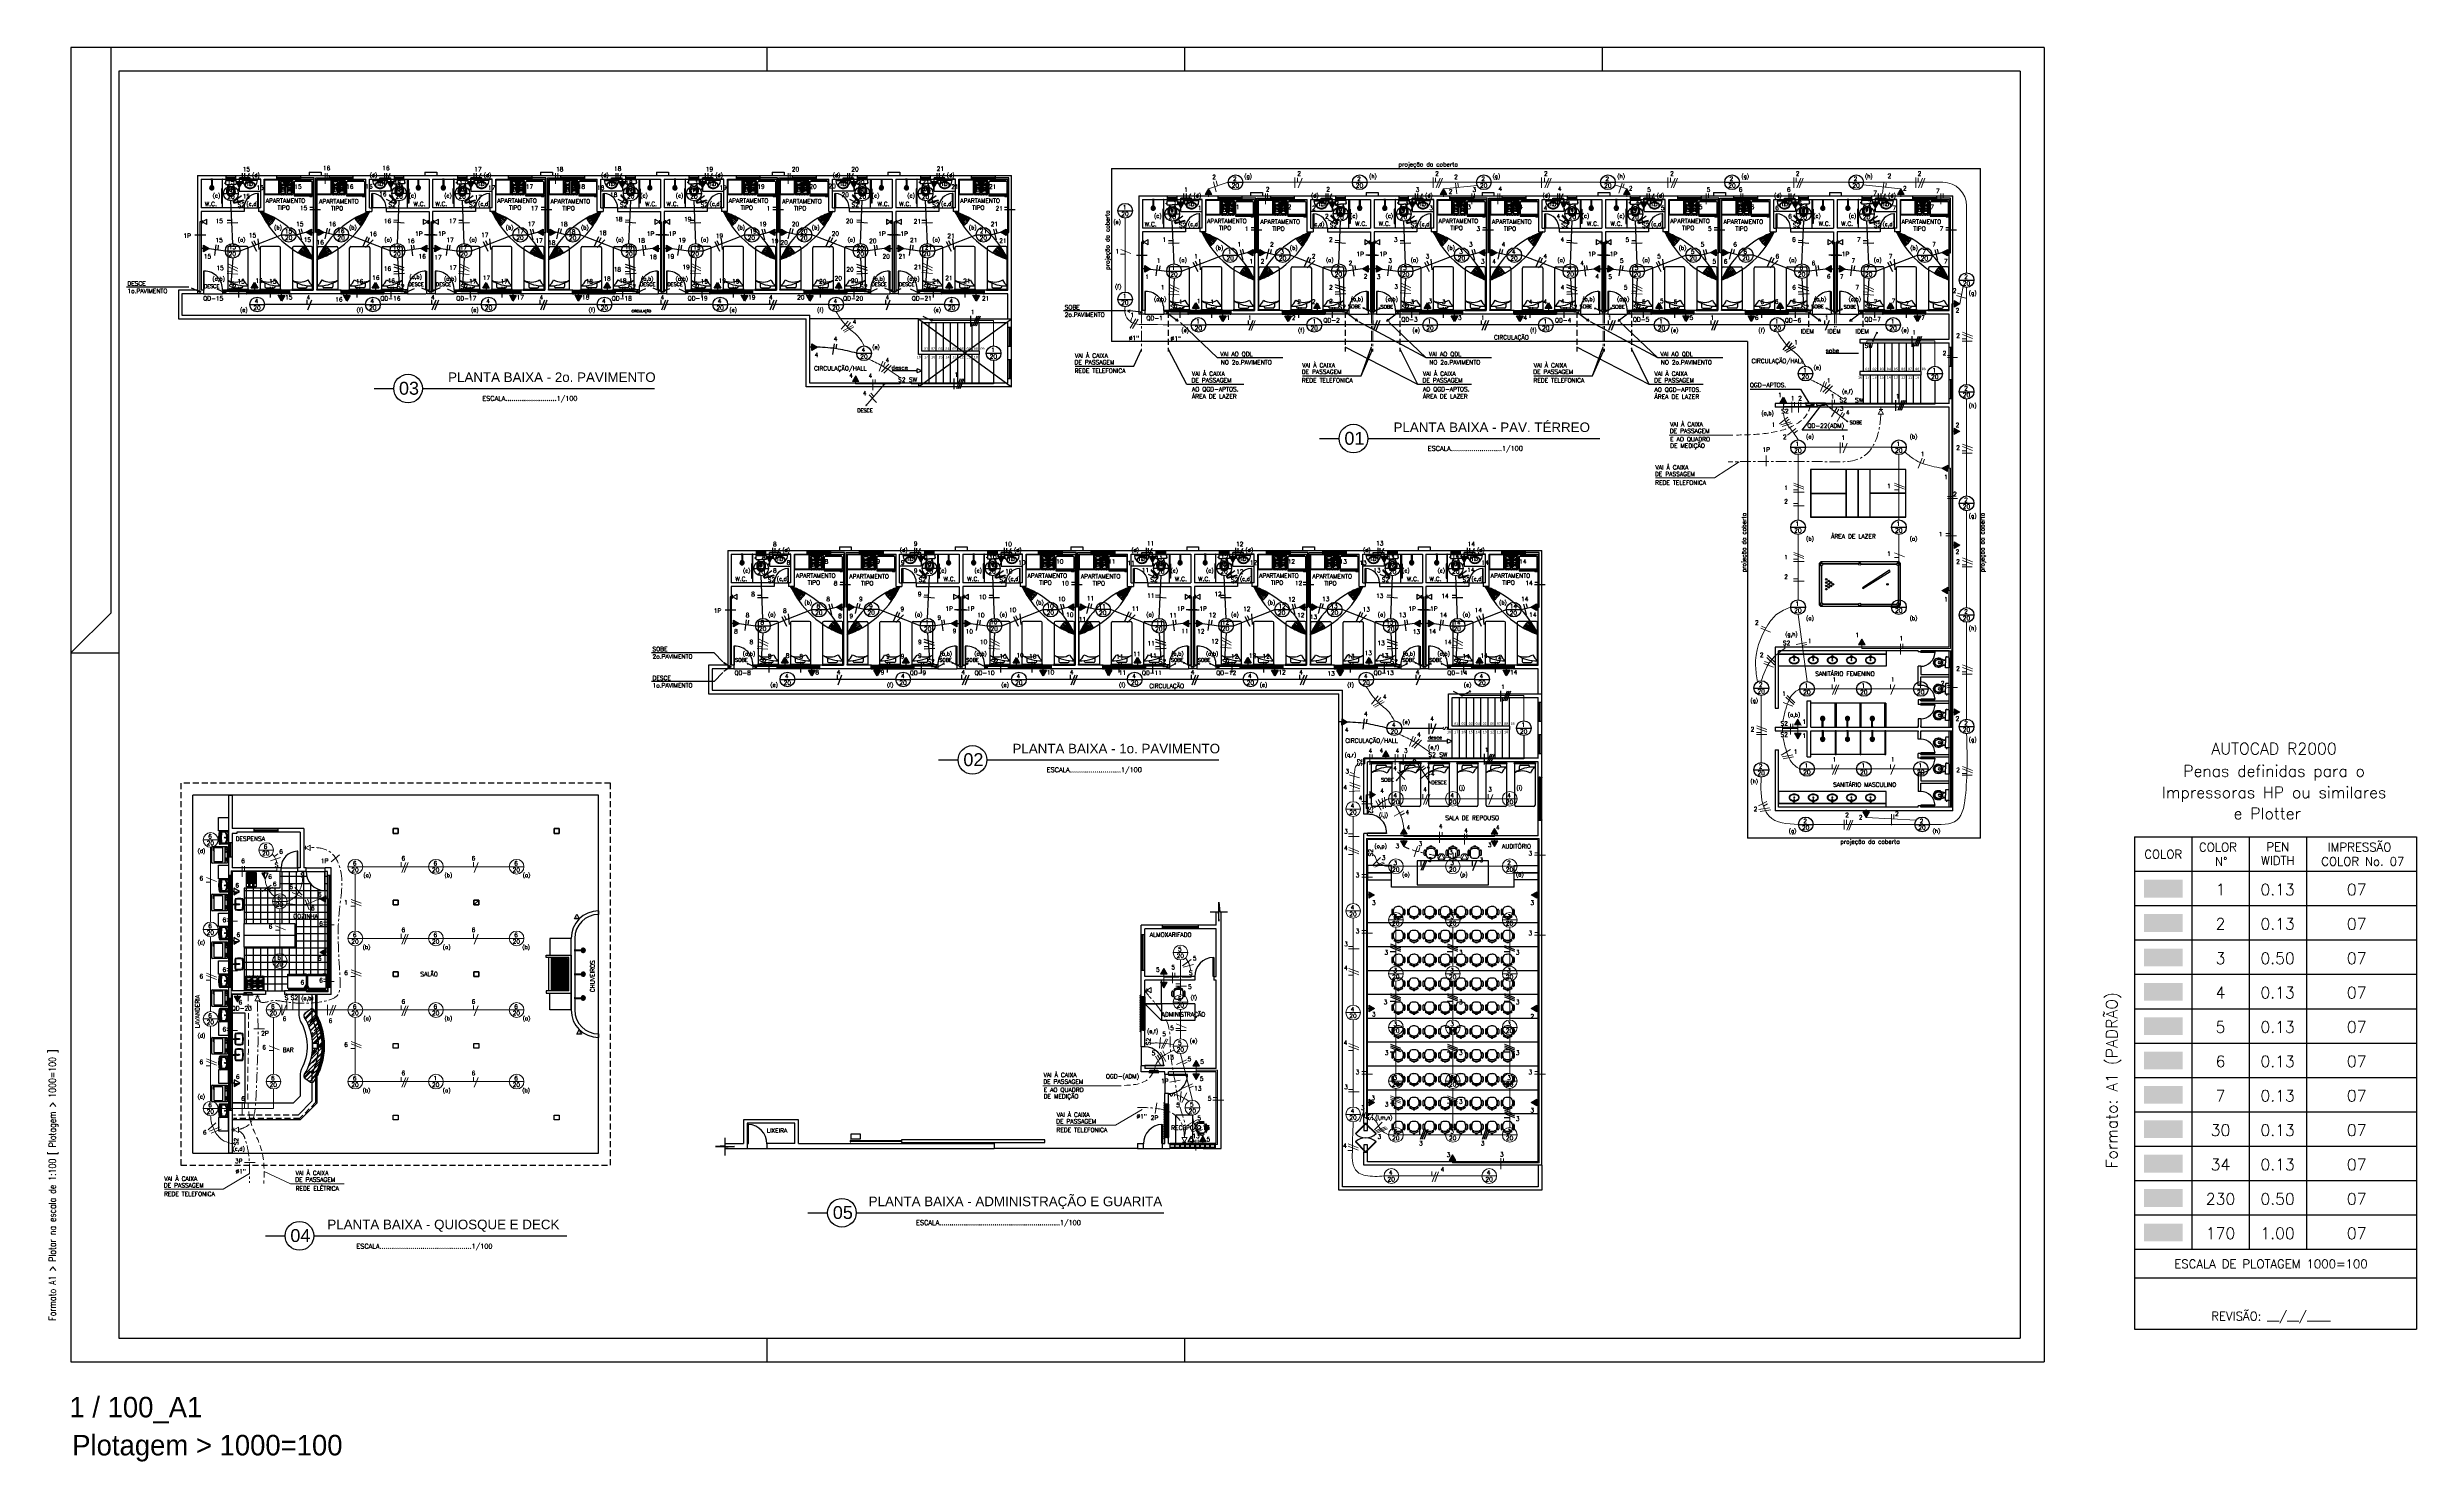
# Model space of a CAD drawing. Extents: x 1.6 to 100.8, y -3.3 to 55.9.
import ezdxf
from ezdxf.enums import TextEntityAlignment as Align

# ---------------------------------------------------------------- set-up
doc = ezdxf.new("R2010")
doc.units = 0
doc.header["$MEASUREMENT"] = 0
doc.linetypes.add('CENTER2', pattern=[1.125, 0.75, -0.125, 0.125, -0.125])
doc.linetypes.add('HIDDEN', pattern=[0.375, 0.25, -0.125])
doc.layers.get('0').update_dxf_attribs({"linetype": 'CONTINUOUS'})
for name, color, linetype in [('2-MATERIAIS', 2, 'CONTINUOUS'), ('Carimbro', 33, 'CONTINUOUS'), ('Cotas', 7, 'CONTINUOUS'), ('FIACAO', 6, 'CONTINUOUS'), ('INTE-TOM', 4, 'CONTINUOUS'), ('Janela', 2, 'CONTINUOUS'), ('Marquise', 6, 'CONTINUOUS'), ('Muro', 5, 'CONTINUOUS'), ('Parede', 1, 'CONTINUOUS'), ('Projeção da coberta', 3, 'CONTINUOUS'), ('QUADROS', 30, 'CONTINUOUS'), ('Texto', 2, 'CONTINUOUS'), ('Tub_Eletr_parede', 3, 'CONTINUOUS'), ('Tub_Eletr_piso', 3, 'HIDDEN'), ('Tub_Tel_parede', 230, 'CONTINUOUS'), ('Tub_Tel_piso', 230, 'HIDDEN')]:
    doc.layers.add(name, color=color, linetype=linetype)
doc.styles.add('ARIAL', font='arial.ttf')
doc.styles.add('CLEAR', font='')
doc.styles.add('ROMANS', font='romans.shx')
doc.styles.add('STILUS', font='stylu.ttf')
doc.styles.add('style2', font='monotxt.shx', dxfattribs={"height": 2})
doc.styles.add('TXT_TEXTO', font='ROMANS.shx')
doc.styles.add('XREF1$0$ROMANS', font='romans')
doc.styles.get('CLEAR').set_extended_font_data('Clearly Gothic')

# ---------------------------------------------------------------- blocks, each defined once
blk = doc.blocks.new('QF')
at = {"layer": 'QUADROS'}
for p, q in [((-0.05, -0.15), (-0.05, 0.15)), ((-0.05, 0.15), (0.05, 0.15)), ((0.05, 0.2), (0.05, -0.2)), ((0.05, -0.15), (-0.05, -0.15))]:
    blk.add_line(p, q, dxfattribs=at)
blk.add_solid([(-0.05, -0.15), (0.05, 0.15), (0.05, -0.15)], dxfattribs=at)
blk = doc.blocks.new('T5')
at = {"layer": 'INTE-TOM'}
blk.add_line((0, 0.05), (0, 0), dxfattribs=at)
blk.add_lwpolyline([(-0.069, 0.049), (0.069, 0.051), (-0.001, 0.169)], close=True, dxfattribs=at)
blk.add_solid([(0, 0.05), (-0.001, 0.169), (0.069, 0.051)], dxfattribs=at)

msp = doc.modelspace()

# ---------------------------------------------------------------- linework, layer by layer
for p, q in [((85.205, 55.932), (2.544, 55.932)), ((2.544, 55.932), (2.544, 0.867)), ((4.235, 32.249), (4.235, 55.932)), ((31.705, 54.932), (31.705, 55.932)), ((49.205, 54.932), (49.205, 55.932)), ((66.705, 54.932), (66.705, 55.932)), ((85.205, 55.932), (85.205, 0.867)), ((2.544, 30.567), (4.235, 32.249)), ((2.544, 30.567), (4.544, 30.567)), ((88.992, 22.863), (88.992, 2.237)), ((88.992, 22.863), (100.807, 22.863)), ((91.392, 22.863), (91.392, 5.583)), ((93.792, 22.863), (93.792, 5.583)), ((96.192, 22.863), (96.192, 5.583)), ((100.807, 22.863), (100.807, 2.237)), ((88.992, 21.423), (100.807, 21.423)), ((88.992, 19.983), (100.807, 19.983)), ((88.992, 18.543), (100.807, 18.543)), ((88.992, 17.103), (100.807, 17.103)), ((88.992, 15.663), (100.807, 15.663)), ((88.992, 14.223), (100.807, 14.223)), ((88.992, 12.783), (100.807, 12.783)), ((88.992, 11.343), (100.807, 11.343)), ((88.992, 9.903), (100.807, 9.903)), ((88.992, 8.463), (100.807, 8.463)), ((88.992, 7.023), (100.807, 7.023)), ((88.992, 5.583), (100.807, 5.583)), ((88.992, 5.583), (100.807, 5.583)), ((88.992, 4.383), (100.807, 4.383)), ((88.992, 2.237), (100.807, 2.237)), ((31.705, 0.867), (31.705, 1.867)), ((49.205, 0.867), (49.205, 1.867)), ((2.544, 0.867), (85.205, 0.867))]:
    msp.add_line(p, q)
at = {"color": 170}
for p, q in [((4.544, 54.932), (4.544, 1.867)), ((84.205, 54.932), (4.544, 54.932)), ((84.205, 54.932), (84.205, 1.867)), ((4.544, 1.867), (84.205, 1.867))]:
    msp.add_line(p, q, dxfattribs=at)
at = {"color": 8, "linetype": 'Continuous', "ltscale": 0.5}
for p, q in [((12.52, 50.71), (13.02, 50.71)), ((12.52, 50.71), (12.52, 50.56)), ((13.02, 50.71), (13.02, 50.56)), ((17.37, 50.71), (17.87, 50.71)), ((17.37, 50.71), (17.37, 50.56)), ((17.87, 50.71), (17.87, 50.56)), ((22.22, 50.71), (22.72, 50.71)), ((22.22, 50.71), (22.22, 50.56)), ((22.72, 50.71), (22.72, 50.56)), ((27.07, 50.71), (27.07, 50.56)), ((27.07, 50.71), (27.57, 50.71)), ((27.57, 50.71), (27.57, 50.56)), ((31.92, 50.71), (32.42, 50.71)), ((31.92, 50.71), (31.92, 50.56)), ((32.42, 50.71), (32.42, 50.56)), ((36.77, 50.71), (37.27, 50.71)), ((36.77, 50.71), (36.77, 50.56)), ((37.27, 50.71), (37.27, 50.56)), ((46.131, 50.857), (82.531, 50.857)), ((46.131, 50.857), (46.131, 43.607)), ((82.531, 22.807), (82.531, 50.857)), ((7.845, 50.56), (7.845, 45.61)), ((7.845, 50.56), (9.045, 50.56)), ((7.995, 50.41), (9.045, 50.41)), ((7.995, 50.41), (7.995, 49.21)), ((8.48, 50.41), (8.41, 50.41)), ((8.41, 50.41), (8.41, 50.4)), ((8.41, 50.4), (8.48, 50.4)), ((8.411, 50.4), (8.411, 50.41)), ((8.414, 50.4), (8.414, 50.41)), ((8.418, 50.4), (8.418, 50.41)), ((8.425, 50.4), (8.425, 50.41)), ((8.43, 50.4), (8.43, 50.06)), ((8.43, 50.4), (8.43, 50.065)), ((8.432, 50.4), (8.432, 50.057)), ((8.435, 50.4), (8.435, 50.054)), ((8.436, 50.4), (8.436, 50.41)), ((8.44, 50.4), (8.44, 50.051)), ((8.449, 50.4), (8.449, 50.051)), ((8.453, 50.4), (8.453, 50.41)), ((8.454, 50.4), (8.454, 50.054)), ((8.457, 50.4), (8.457, 50.057)), ((8.459, 50.4), (8.459, 50.06)), ((8.46, 50.4), (8.46, 50.065)), ((8.464, 50.4), (8.464, 50.41)), ((8.471, 50.4), (8.471, 50.41)), ((8.476, 50.4), (8.476, 50.41)), ((8.478, 50.4), (8.478, 50.41)), ((8.48, 50.4), (8.48, 50.41)), ((8.865, 50.001), (8.845, 50.001)), ((8.845, 50.001), (8.845, 49.401)), ((8.865, 49.401), (8.865, 50.001)), ((8.895, 50.41), (8.875, 50.41)), ((8.875, 50.41), (8.875, 49.81)), ((8.875, 49.81), (8.895, 49.81)), ((8.895, 49.21), (8.895, 50.41)), ((8.895, 49.81), (8.895, 50.41)), ((8.993, 50.247), (8.993, 50.264)), ((8.993, 50.264), (9.008, 50.264)), ((8.993, 50.229), (8.993, 50.247)), ((9.008, 50.229), (8.993, 50.229)), ((9.008, 50.264), (9.008, 50.262)), ((9.008, 50.262), (9.008, 50.232)), ((9.008, 50.262), (9.021, 50.262)), ((9.008, 50.229), (9.008, 50.232)), ((9.008, 50.232), (9.021, 50.232)), ((9.022, 50.342), (9.021, 50.334)), ((9.021, 50.334), (9.021, 50.21)), ((9.021, 50.21), (9.021, 50.21)), ((9.021, 50.21), (9.022, 50.202)), ((9.027, 50.348), (9.022, 50.342)), ((9.022, 50.202), (9.027, 50.196)), ((9.033, 50.352), (9.027, 50.348)), ((9.027, 50.196), (9.033, 50.191)), ((9.041, 50.354), (9.033, 50.352)), ((9.033, 50.191), (9.041, 50.19)), ((9.041, 50.354), (9.448, 50.354)), ((9.041, 50.354), (9.041, 50.354)), ((9.041, 50.19), (9.244, 50.19)), ((9.045, 50.56), (9.445, 50.56)), ((9.045, 50.41), (9.045, 50.56)), ((9.045, 50.5), (9.445, 50.5)), ((9.045, 50.47), (9.445, 50.47)), ((9.045, 50.41), (9.445, 50.41)), ((9.142, 50.189), (9.142, 50.19)), ((9.142, 50.189), (9.142, 50.189)), ((9.204, 49.932), (9.204, 50.009)), ((9.204, 50.009), (9.245, 50.009)), ((9.448, 50.19), (9.244, 50.19)), ((9.285, 50.009), (9.244, 50.009)), ((9.285, 49.932), (9.285, 50.009)), ((9.347, 50.189), (9.347, 50.19)), ((9.347, 50.189), (9.347, 50.189)), ((9.445, 50.56), (11.17, 50.56)), ((9.445, 50.41), (9.445, 50.56)), ((9.445, 50.41), (10.495, 50.41)), ((9.448, 50.354), (9.448, 50.354)), ((9.448, 50.354), (9.456, 50.352)), ((9.456, 50.191), (9.448, 50.19)), ((9.456, 50.352), (9.462, 50.348)), ((9.462, 50.196), (9.456, 50.191)), ((9.462, 50.348), (9.466, 50.342)), ((9.466, 50.202), (9.462, 50.196)), ((9.466, 50.342), (9.468, 50.334)), ((9.468, 50.21), (9.466, 50.202)), ((9.468, 50.334), (9.468, 50.21)), ((9.468, 50.21), (9.468, 50.21)), ((10.495, 50.41), (9.595, 50.41)), ((9.595, 50.41), (9.595, 49.91)), ((9.595, 49.91), (10.495, 49.91)), ((10.019, 50.314), (10.029, 50.247)), ((10.037, 50.24), (10.052, 50.24)), ((10.06, 50.248), (10.069, 50.312)), ((10.395, 49.81), (10.365, 49.81)), ((10.365, 49.81), (10.365, 49.21)), ((10.395, 49.21), (10.395, 49.81)), ((10.495, 49.21), (10.495, 50.41)), ((10.495, 49.91), (10.495, 50.41)), ((10.645, 50.41), (11.17, 50.41)), ((10.645, 49.06), (10.645, 50.41)), ((10.662, 50.389), (11.252, 50.389)), ((10.662, 49.768), (10.662, 50.389)), ((10.662, 49.792), (11.252, 49.792)), ((10.662, 49.768), (11.252, 49.768)), ((11.17, 50.56), (12.17, 50.56)), ((11.17, 50.41), (11.17, 50.56)), ((11.17, 50.5), (12.17, 50.5)), ((11.17, 50.47), (12.17, 50.47)), ((11.17, 50.41), (12.17, 50.41)), ((11.252, 49.768), (11.252, 50.389)), ((11.271, 50.348, 0.4), (11.271, 49.768, 0.4)), ((11.851, 50.348, 0.4), (11.271, 50.348, 0.4)), ((11.271, 49.768, 0.4), (11.851, 49.768, 0.4)), ((11.319, 50.28, 0.4), (11.319, 49.835, 0.4)), ((11.326, 49.764, 0.4), (11.38, 49.764, 0.4)), ((11.329, 50.28, 0.4), (11.329, 49.835, 0.4)), ((11.334, 50.28, 0.4), (11.334, 49.835, 0.4)), ((11.334, 50.21, 0.4), (11.396, 50.21, 0.4)), ((11.334, 50.205, 0.4), (11.396, 50.205, 0.4)), ((11.334, 50.124, 0.4), (11.396, 50.124, 0.4)), ((11.334, 50.119, 0.4), (11.396, 50.119, 0.4)), ((11.334, 50.06, 0.4), (11.524, 50.06, 0.4)), ((11.334, 50.055, 0.4), (11.524, 50.055, 0.4)), ((11.334, 49.996, 0.4), (11.396, 49.996, 0.4)), ((11.334, 49.991, 0.4), (11.396, 49.991, 0.4)), ((11.334, 49.91, 0.4), (11.396, 49.91, 0.4)), ((11.334, 49.905, 0.4), (11.396, 49.905, 0.4)), ((11.336, 49.762, 0.4), (11.345, 49.753, 0.4)), ((11.37, 49.762, 0.4), (11.336, 49.762, 0.4)), ((11.345, 49.753, 0.4), (11.361, 49.753, 0.4)), ((11.509, 50.31, 0.4), (11.349, 50.31, 0.4)), ((11.509, 50.3, 0.4), (11.349, 50.3, 0.4)), ((11.509, 50.295, 0.4), (11.349, 50.295, 0.4)), ((11.349, 49.82, 0.4), (11.509, 49.82, 0.4)), ((11.349, 49.815, 0.4), (11.509, 49.815, 0.4)), ((11.349, 49.805, 0.4), (11.509, 49.805, 0.4)), ((11.361, 49.753, 0.4), (11.37, 49.762, 0.4)), ((11.396, 50.205, 0.4), (11.396, 50.21, 0.4)), ((11.396, 50.124, 0.4), (11.396, 50.119, 0.4)), ((11.396, 49.991, 0.4), (11.396, 49.996, 0.4)), ((11.396, 49.91, 0.4), (11.396, 49.905, 0.4)), ((11.429, 49.764, 0.4), (11.483, 49.764, 0.4)), ((11.439, 49.762, 0.4), (11.448, 49.753, 0.4)), ((11.472, 49.762, 0.4), (11.439, 49.762, 0.4)), ((11.448, 49.753, 0.4), (11.464, 49.753, 0.4)), ((11.461, 50.205, 0.4), (11.461, 50.21, 0.4)), ((11.524, 50.21, 0.4), (11.461, 50.21, 0.4)), ((11.524, 50.205, 0.4), (11.461, 50.205, 0.4)), ((11.524, 50.124, 0.4), (11.461, 50.124, 0.4)), ((11.461, 50.124, 0.4), (11.461, 50.119, 0.4)), ((11.524, 50.119, 0.4), (11.461, 50.119, 0.4)), ((11.461, 49.991, 0.4), (11.461, 49.996, 0.4)), ((11.524, 49.996, 0.4), (11.461, 49.996, 0.4)), ((11.524, 49.991, 0.4), (11.461, 49.991, 0.4)), ((11.524, 49.91, 0.4), (11.461, 49.91, 0.4)), ((11.461, 49.91, 0.4), (11.461, 49.905, 0.4)), ((11.524, 49.905, 0.4), (11.461, 49.905, 0.4)), ((11.464, 49.753, 0.4), (11.472, 49.762, 0.4)), ((11.524, 49.835, 0.4), (11.524, 50.28, 0.4)), ((11.529, 49.835, 0.4), (11.529, 50.28, 0.4)), ((11.539, 49.835, 0.4), (11.539, 50.28, 0.4)), ((11.539, 49.764, 0.4), (11.593, 49.764, 0.4)), ((11.549, 49.762, 0.4), (11.558, 49.753, 0.4)), ((11.582, 49.762, 0.4), (11.549, 49.762, 0.4)), ((11.558, 49.753, 0.4), (11.574, 49.753, 0.4)), ((11.574, 49.753, 0.4), (11.582, 49.762, 0.4)), ((11.584, 50.28, 0.4), (11.584, 49.835, 0.4)), ((11.594, 50.28, 0.4), (11.594, 49.835, 0.4)), ((11.599, 50.28, 0.4), (11.599, 49.835, 0.4)), ((11.599, 50.21, 0.4), (11.661, 50.21, 0.4)), ((11.599, 50.205, 0.4), (11.661, 50.205, 0.4)), ((11.599, 50.124, 0.4), (11.661, 50.124, 0.4)), ((11.599, 50.119, 0.4), (11.661, 50.119, 0.4)), ((11.599, 50.06, 0.4), (11.789, 50.06, 0.4)), ((11.599, 50.055, 0.4), (11.789, 50.055, 0.4)), ((11.599, 49.996, 0.4), (11.661, 49.996, 0.4)), ((11.599, 49.991, 0.4), (11.661, 49.991, 0.4)), ((11.599, 49.91, 0.4), (11.661, 49.91, 0.4)), ((11.599, 49.905, 0.4), (11.661, 49.905, 0.4)), ((11.774, 50.31, 0.4), (11.614, 50.31, 0.4)), ((11.774, 50.3, 0.4), (11.614, 50.3, 0.4)), ((11.774, 50.295, 0.4), (11.614, 50.295, 0.4)), ((11.614, 49.82, 0.4), (11.774, 49.82, 0.4)), ((11.614, 49.815, 0.4), (11.774, 49.815, 0.4)), ((11.614, 49.805, 0.4), (11.774, 49.805, 0.4)), ((11.649, 49.764, 0.4), (11.703, 49.764, 0.4)), ((11.659, 49.762, 0.4), (11.668, 49.753, 0.4)), ((11.692, 49.762, 0.4), (11.659, 49.762, 0.4)), ((11.661, 50.205, 0.4), (11.661, 50.21, 0.4)), ((11.661, 50.124, 0.4), (11.661, 50.119, 0.4)), ((11.661, 49.991, 0.4), (11.661, 49.996, 0.4)), ((11.661, 49.91, 0.4), (11.661, 49.905, 0.4)), ((11.668, 49.753, 0.4), (11.684, 49.753, 0.4)), ((11.684, 49.753, 0.4), (11.692, 49.762, 0.4)), ((11.726, 50.205, 0.4), (11.726, 50.21, 0.4)), ((11.789, 50.21, 0.4), (11.726, 50.21, 0.4)), ((11.789, 50.205, 0.4), (11.726, 50.205, 0.4)), ((11.726, 50.124, 0.4), (11.726, 50.119, 0.4)), ((11.789, 50.124, 0.4), (11.726, 50.124, 0.4)), ((11.789, 50.119, 0.4), (11.726, 50.119, 0.4)), ((11.726, 49.991, 0.4), (11.726, 49.996, 0.4)), ((11.789, 49.996, 0.4), (11.726, 49.996, 0.4)), ((11.789, 49.991, 0.4), (11.726, 49.991, 0.4)), ((11.726, 49.91, 0.4), (11.726, 49.905, 0.4)), ((11.789, 49.91, 0.4), (11.726, 49.91, 0.4)), ((11.789, 49.905, 0.4), (11.726, 49.905, 0.4)), ((11.759, 49.764, 0.4), (11.813, 49.764, 0.4)), ((11.769, 49.762, 0.4), (11.778, 49.753, 0.4)), ((11.802, 49.762, 0.4), (11.769, 49.762, 0.4)), ((11.778, 49.753, 0.4), (11.794, 49.753, 0.4)), ((11.789, 49.835, 0.4), (11.789, 50.28, 0.4)), ((11.794, 49.835, 0.4), (11.794, 50.28, 0.4)), ((11.794, 49.753, 0.4), (11.802, 49.762, 0.4)), ((11.804, 49.835, 0.4), (11.804, 50.28, 0.4)), ((11.851, 49.768, 0.4), (11.851, 50.348, 0.4)), ((11.891, 50.289), (11.891, 49.779)), ((12.651, 49.779), (11.891, 49.779)), ((12.651, 49.759), (11.891, 49.759)), ((11.891, 49.759), (11.891, 49.709)), ((11.891, 49.709), (12.651, 49.709)), ((12.631, 50.309), (11.911, 50.309)), ((11.911, 49.779), (11.911, 49.759)), ((12.61, 50.358, -0.1), (11.932, 50.358, -0.1)), ((11.932, 50.358, -0.1), (11.932, 50.309, -0.1)), ((12.601, 50.349, -0.1), (11.941, 50.349, -0.1)), ((11.941, 50.349, -0.1), (11.941, 50.309, -0.1)), ((12.591, 50.339, -0.1), (11.951, 50.339, -0.1)), ((11.951, 50.339, -0.1), (11.951, 50.309, -0.1)), ((12.17, 50.56), (13.37, 50.56)), ((12.17, 50.41), (12.17, 50.56)), ((12.17, 50.41), (12.695, 50.41)), ((12.551, 49.689), (12.521, 49.709)), ((12.551, 49.689), (12.651, 49.689)), ((12.591, 50.309, -0.1), (12.591, 50.339, -0.1)), ((12.601, 50.309, -0.1), (12.601, 50.349, -0.1)), ((12.61, 50.309, -0.1), (12.61, 50.358, -0.1)), ((12.631, 49.779), (12.631, 49.759)), ((12.651, 49.779), (12.651, 50.289)), ((12.651, 49.689), (12.651, 49.759)), ((12.695, 50.41), (12.695, 45.76)), ((12.845, 50.41), (13.37, 50.41)), ((12.845, 50.41), (12.845, 45.76)), ((12.862, 50.389), (13.452, 50.389)), ((12.862, 49.768), (12.862, 50.389)), ((12.862, 49.792), (13.452, 49.792)), ((12.862, 49.768), (13.452, 49.768)), ((13.37, 50.56), (14.37, 50.56)), ((13.37, 50.41), (13.37, 50.56)), ((13.37, 50.5), (14.37, 50.5)), ((13.37, 50.47), (14.37, 50.47)), ((13.37, 50.41), (14.37, 50.41)), ((13.452, 49.768), (13.452, 50.389)), ((13.471, 50.348, 0.4), (13.471, 49.768, 0.4)), ((14.051, 50.348, 0.4), (13.471, 50.348, 0.4)), ((13.471, 49.768, 0.4), (14.051, 49.768, 0.4)), ((13.519, 50.28, 0.4), (13.519, 49.835, 0.4)), ((13.526, 49.764, 0.4), (13.58, 49.764, 0.4)), ((13.529, 50.28, 0.4), (13.529, 49.835, 0.4)), ((13.534, 50.28, 0.4), (13.534, 49.835, 0.4)), ((13.534, 50.21, 0.4), (13.596, 50.21, 0.4)), ((13.534, 50.205, 0.4), (13.596, 50.205, 0.4)), ((13.534, 50.124, 0.4), (13.596, 50.124, 0.4)), ((13.534, 50.119, 0.4), (13.596, 50.119, 0.4)), ((13.534, 50.06, 0.4), (13.724, 50.06, 0.4)), ((13.534, 50.055, 0.4), (13.724, 50.055, 0.4)), ((13.534, 49.996, 0.4), (13.596, 49.996, 0.4)), ((13.534, 49.991, 0.4), (13.596, 49.991, 0.4)), ((13.534, 49.91, 0.4), (13.596, 49.91, 0.4)), ((13.534, 49.905, 0.4), (13.596, 49.905, 0.4)), ((13.536, 49.762, 0.4), (13.545, 49.753, 0.4)), ((13.57, 49.762, 0.4), (13.536, 49.762, 0.4)), ((13.545, 49.753, 0.4), (13.561, 49.753, 0.4)), ((13.709, 50.31, 0.4), (13.549, 50.31, 0.4)), ((13.709, 50.3, 0.4), (13.549, 50.3, 0.4)), ((13.709, 50.295, 0.4), (13.549, 50.295, 0.4)), ((13.549, 49.82, 0.4), (13.709, 49.82, 0.4)), ((13.549, 49.815, 0.4), (13.709, 49.815, 0.4)), ((13.549, 49.805, 0.4), (13.709, 49.805, 0.4)), ((13.561, 49.753, 0.4), (13.57, 49.762, 0.4)), ((13.596, 50.205, 0.4), (13.596, 50.21, 0.4)), ((13.596, 50.124, 0.4), (13.596, 50.119, 0.4)), ((13.596, 49.991, 0.4), (13.596, 49.996, 0.4)), ((13.596, 49.91, 0.4), (13.596, 49.905, 0.4)), ((13.629, 49.764, 0.4), (13.683, 49.764, 0.4)), ((13.639, 49.762, 0.4), (13.648, 49.753, 0.4)), ((13.672, 49.762, 0.4), (13.639, 49.762, 0.4)), ((13.648, 49.753, 0.4), (13.664, 49.753, 0.4)), ((13.661, 50.205, 0.4), (13.661, 50.21, 0.4)), ((13.724, 50.21, 0.4), (13.661, 50.21, 0.4)), ((13.724, 50.205, 0.4), (13.661, 50.205, 0.4)), ((13.724, 50.124, 0.4), (13.661, 50.124, 0.4)), ((13.661, 50.124, 0.4), (13.661, 50.119, 0.4)), ((13.724, 50.119, 0.4), (13.661, 50.119, 0.4)), ((13.661, 49.991, 0.4), (13.661, 49.996, 0.4)), ((13.724, 49.996, 0.4), (13.661, 49.996, 0.4)), ((13.724, 49.991, 0.4), (13.661, 49.991, 0.4)), ((13.724, 49.91, 0.4), (13.661, 49.91, 0.4)), ((13.661, 49.91, 0.4), (13.661, 49.905, 0.4)), ((13.724, 49.905, 0.4), (13.661, 49.905, 0.4)), ((13.664, 49.753, 0.4), (13.672, 49.762, 0.4)), ((13.724, 49.835, 0.4), (13.724, 50.28, 0.4)), ((13.729, 49.835, 0.4), (13.729, 50.28, 0.4)), ((13.739, 49.835, 0.4), (13.739, 50.28, 0.4)), ((13.739, 49.764, 0.4), (13.793, 49.764, 0.4)), ((13.749, 49.762, 0.4), (13.758, 49.753, 0.4)), ((13.782, 49.762, 0.4), (13.749, 49.762, 0.4)), ((13.758, 49.753, 0.4), (13.774, 49.753, 0.4)), ((13.774, 49.753, 0.4), (13.782, 49.762, 0.4)), ((13.784, 50.28, 0.4), (13.784, 49.835, 0.4)), ((13.794, 50.28, 0.4), (13.794, 49.835, 0.4)), ((13.799, 50.28, 0.4), (13.799, 49.835, 0.4)), ((13.799, 50.21, 0.4), (13.861, 50.21, 0.4)), ((13.799, 50.205, 0.4), (13.861, 50.205, 0.4)), ((13.799, 50.124, 0.4), (13.861, 50.124, 0.4)), ((13.799, 50.119, 0.4), (13.861, 50.119, 0.4)), ((13.799, 50.06, 0.4), (13.989, 50.06, 0.4)), ((13.799, 50.055, 0.4), (13.989, 50.055, 0.4)), ((13.799, 49.996, 0.4), (13.861, 49.996, 0.4)), ((13.799, 49.991, 0.4), (13.861, 49.991, 0.4)), ((13.799, 49.91, 0.4), (13.861, 49.91, 0.4)), ((13.799, 49.905, 0.4), (13.861, 49.905, 0.4)), ((13.974, 50.31, 0.4), (13.814, 50.31, 0.4)), ((13.974, 50.3, 0.4), (13.814, 50.3, 0.4)), ((13.974, 50.295, 0.4), (13.814, 50.295, 0.4)), ((13.814, 49.82, 0.4), (13.974, 49.82, 0.4)), ((13.814, 49.815, 0.4), (13.974, 49.815, 0.4)), ((13.814, 49.805, 0.4), (13.974, 49.805, 0.4)), ((13.849, 49.764, 0.4), (13.903, 49.764, 0.4)), ((13.859, 49.762, 0.4), (13.868, 49.753, 0.4)), ((13.892, 49.762, 0.4), (13.859, 49.762, 0.4)), ((13.861, 50.205, 0.4), (13.861, 50.21, 0.4)), ((13.861, 50.124, 0.4), (13.861, 50.119, 0.4)), ((13.861, 49.991, 0.4), (13.861, 49.996, 0.4)), ((13.861, 49.91, 0.4), (13.861, 49.905, 0.4)), ((13.868, 49.753, 0.4), (13.884, 49.753, 0.4)), ((13.884, 49.753, 0.4), (13.892, 49.762, 0.4)), ((13.926, 50.205, 0.4), (13.926, 50.21, 0.4)), ((13.989, 50.21, 0.4), (13.926, 50.21, 0.4)), ((13.989, 50.205, 0.4), (13.926, 50.205, 0.4)), ((13.926, 50.124, 0.4), (13.926, 50.119, 0.4)), ((13.989, 50.124, 0.4), (13.926, 50.124, 0.4)), ((13.989, 50.119, 0.4), (13.926, 50.119, 0.4)), ((13.926, 49.991, 0.4), (13.926, 49.996, 0.4)), ((13.989, 49.996, 0.4), (13.926, 49.996, 0.4)), ((13.989, 49.991, 0.4), (13.926, 49.991, 0.4)), ((13.926, 49.91, 0.4), (13.926, 49.905, 0.4)), ((13.989, 49.91, 0.4), (13.926, 49.91, 0.4)), ((13.989, 49.905, 0.4), (13.926, 49.905, 0.4)), ((13.959, 49.764, 0.4), (14.013, 49.764, 0.4)), ((13.969, 49.762, 0.4), (13.978, 49.753, 0.4)), ((14.002, 49.762, 0.4), (13.969, 49.762, 0.4)), ((13.978, 49.753, 0.4), (13.994, 49.753, 0.4)), ((13.989, 49.835, 0.4), (13.989, 50.28, 0.4)), ((13.994, 49.835, 0.4), (13.994, 50.28, 0.4)), ((13.994, 49.753, 0.4), (14.002, 49.762, 0.4)), ((14.004, 49.835, 0.4), (14.004, 50.28, 0.4)), ((14.051, 49.768, 0.4), (14.051, 50.348, 0.4)), ((14.091, 50.289), (14.091, 49.779)), ((14.851, 49.779), (14.091, 49.779)), ((14.851, 49.759), (14.091, 49.759)), ((14.091, 49.759), (14.091, 49.709)), ((14.091, 49.709), (14.851, 49.709)), ((14.831, 50.309), (14.111, 50.309)), ((14.111, 49.779), (14.111, 49.759)), ((14.81, 50.358, -0.1), (14.132, 50.358, -0.1)), ((14.132, 50.358, -0.1), (14.132, 50.309, -0.1)), ((14.801, 50.349, -0.1), (14.141, 50.349, -0.1)), ((14.141, 50.349, -0.1), (14.141, 50.309, -0.1)), ((14.791, 50.339, -0.1), (14.151, 50.339, -0.1)), ((14.151, 50.339, -0.1), (14.151, 50.309, -0.1)), ((14.37, 50.56), (16.095, 50.56)), ((14.37, 50.41), (14.37, 50.56)), ((14.37, 50.41), (14.895, 50.41)), ((14.751, 49.689), (14.721, 49.709)), ((14.751, 49.689), (14.851, 49.689)), ((14.791, 50.309, -0.1), (14.791, 50.339, -0.1)), ((14.801, 50.309, -0.1), (14.801, 50.349, -0.1)), ((14.81, 50.309, -0.1), (14.81, 50.358, -0.1)), ((14.831, 49.779), (14.831, 49.759)), ((14.851, 49.779), (14.851, 50.289)), ((14.851, 49.689), (14.851, 49.759)), ((14.895, 49.06), (14.895, 50.41)), ((15.045, 50.41), (16.095, 50.41)), ((15.045, 49.21), (15.045, 50.41)), ((15.045, 49.91), (15.045, 50.41)), ((15.045, 50.41), (15.945, 50.41)), ((15.945, 49.91), (15.045, 49.91)), ((15.145, 49.21), (15.145, 49.81)), ((15.145, 49.81), (15.175, 49.81)), ((15.175, 49.81), (15.175, 49.21)), ((15.479, 50.248), (15.471, 50.312)), ((15.502, 50.24), (15.487, 50.24)), ((15.52, 50.314), (15.51, 50.247)), ((15.945, 50.41), (15.945, 49.91)), ((16.073, 50.362), (16.072, 50.354)), ((16.072, 50.354), (16.072, 50.23)), ((16.072, 50.23), (16.072, 50.23)), ((16.072, 50.23), (16.073, 50.223)), ((16.078, 50.369), (16.073, 50.362)), ((16.073, 50.223), (16.078, 50.216)), ((16.083, 50.373), (16.078, 50.369)), ((16.078, 50.216), (16.083, 50.212)), ((16.091, 50.374), (16.083, 50.373)), ((16.083, 50.212), (16.091, 50.21)), ((16.498, 50.374), (16.091, 50.374)), ((16.091, 50.374), (16.091, 50.374)), ((16.091, 50.21), (16.295, 50.21)), ((16.095, 50.41), (16.095, 50.56)), ((16.095, 50.56), (16.495, 50.56)), ((16.095, 50.5), (16.495, 50.5)), ((16.095, 50.47), (16.495, 50.47)), ((16.095, 50.41), (16.495, 50.41)), ((16.193, 50.21), (16.193, 50.21)), ((16.193, 50.21), (16.193, 50.21)), ((16.254, 49.952), (16.254, 50.029)), ((16.254, 50.029), (16.295, 50.029)), ((16.335, 50.029), (16.294, 50.029)), ((16.498, 50.21), (16.295, 50.21)), ((16.335, 49.952), (16.335, 50.029)), ((16.397, 50.21), (16.397, 50.21)), ((16.397, 50.21), (16.397, 50.21)), ((16.495, 50.56), (18.745, 50.56)), ((16.495, 50.41), (16.495, 50.56)), ((16.495, 50.41), (17.545, 50.41)), ((16.498, 50.374), (16.498, 50.374)), ((16.498, 50.374), (16.506, 50.373)), ((16.506, 50.212), (16.498, 50.21)), ((16.506, 50.373), (16.513, 50.369)), ((16.513, 50.216), (16.506, 50.212)), ((16.513, 50.369), (16.517, 50.362)), ((16.517, 50.223), (16.513, 50.216)), ((16.517, 50.362), (16.518, 50.354)), ((16.518, 50.23), (16.517, 50.223)), ((16.518, 50.354), (16.518, 50.23)), ((16.531, 50.282), (16.518, 50.282)), ((16.531, 50.252), (16.518, 50.252)), ((16.518, 50.23), (16.518, 50.23)), ((16.546, 50.285), (16.531, 50.285)), ((16.531, 50.285), (16.531, 50.282)), ((16.531, 50.282), (16.531, 50.252)), ((16.531, 50.249), (16.531, 50.252)), ((16.531, 50.249), (16.546, 50.249)), ((16.546, 50.267), (16.546, 50.285)), ((16.546, 50.249), (16.546, 50.267)), ((16.645, 49.21), (16.645, 50.41)), ((16.645, 49.81), (16.645, 50.41)), ((16.645, 50.41), (16.665, 50.41)), ((16.665, 49.81), (16.645, 49.81)), ((16.665, 50.41), (16.665, 49.81)), ((16.675, 49.401), (16.675, 50.001)), ((16.675, 50.001), (16.695, 50.001)), ((16.695, 50.001), (16.695, 49.401)), ((17.06, 50.4), (17.06, 50.41)), ((17.06, 50.41), (17.13, 50.41)), ((17.13, 50.4), (17.06, 50.4)), ((17.061, 50.4), (17.061, 50.41)), ((17.064, 50.4), (17.064, 50.41)), ((17.068, 50.4), (17.068, 50.41)), ((17.075, 50.4), (17.075, 50.41)), ((17.08, 50.4), (17.08, 50.06)), ((17.08, 50.4), (17.08, 50.065)), ((17.082, 50.4), (17.082, 50.057)), ((17.085, 50.4), (17.085, 50.054)), ((17.086, 50.4), (17.086, 50.41)), ((17.09, 50.4), (17.09, 50.051)), ((17.099, 50.4), (17.099, 50.051)), ((17.103, 50.4), (17.103, 50.41)), ((17.104, 50.4), (17.104, 50.054)), ((17.107, 50.4), (17.107, 50.057)), ((17.109, 50.4), (17.109, 50.06)), ((17.11, 50.4), (17.11, 50.065)), ((17.114, 50.4), (17.114, 50.41)), ((17.121, 50.4), (17.121, 50.41)), ((17.126, 50.4), (17.126, 50.41)), ((17.128, 50.4), (17.128, 50.41)), ((17.13, 50.41), (17.13, 50.4)), ((17.545, 50.41), (17.545, 49.21)), ((17.695, 50.41), (18.745, 50.41)), ((17.695, 50.41), (17.695, 49.21)), ((18.18, 50.41), (18.11, 50.41)), ((18.11, 50.41), (18.11, 50.4)), ((18.11, 50.4), (18.18, 50.4)), ((18.111, 50.4), (18.111, 50.41)), ((18.114, 50.4), (18.114, 50.41)), ((18.118, 50.4), (18.118, 50.41)), ((18.125, 50.4), (18.125, 50.41)), ((18.13, 50.4), (18.13, 50.06)), ((18.13, 50.4), (18.13, 50.065)), ((18.132, 50.4), (18.132, 50.057)), ((18.135, 50.4), (18.135, 50.054)), ((18.136, 50.4), (18.136, 50.41)), ((18.14, 50.4), (18.14, 50.051)), ((18.149, 50.4), (18.149, 50.051)), ((18.153, 50.4), (18.153, 50.41)), ((18.154, 50.4), (18.154, 50.054)), ((18.157, 50.4), (18.157, 50.057)), ((18.159, 50.4), (18.159, 50.06)), ((18.16, 50.4), (18.16, 50.065)), ((18.164, 50.4), (18.164, 50.41)), ((18.171, 50.4), (18.171, 50.41)), ((18.176, 50.4), (18.176, 50.41)), ((18.178, 50.4), (18.178, 50.41)), ((18.18, 50.4), (18.18, 50.41)), ((18.565, 50.001), (18.545, 50.001)), ((18.545, 50.001), (18.545, 49.401)), ((18.565, 49.401), (18.565, 50.001)), ((18.595, 50.41), (18.575, 50.41)), ((18.575, 50.41), (18.575, 49.81)), ((18.575, 49.81), (18.595, 49.81)), ((18.595, 49.21), (18.595, 50.41)), ((18.595, 49.81), (18.595, 50.41)), ((18.693, 50.267), (18.693, 50.285)), ((18.693, 50.285), (18.708, 50.285)), ((18.693, 50.249), (18.693, 50.267)), ((18.708, 50.249), (18.693, 50.249)), ((18.708, 50.285), (18.708, 50.282)), ((18.708, 50.282), (18.708, 50.252)), ((18.708, 50.282), (18.721, 50.282)), ((18.708, 50.249), (18.708, 50.252)), ((18.708, 50.252), (18.721, 50.252)), ((18.722, 50.362), (18.721, 50.354)), ((18.721, 50.354), (18.721, 50.23)), ((18.721, 50.23), (18.721, 50.23)), ((18.721, 50.23), (18.722, 50.223)), ((18.727, 50.369), (18.722, 50.362)), ((18.722, 50.223), (18.727, 50.216)), ((18.733, 50.373), (18.727, 50.369)), ((18.727, 50.216), (18.733, 50.212)), ((18.741, 50.374), (18.733, 50.373)), ((18.733, 50.212), (18.741, 50.21)), ((18.741, 50.374), (19.148, 50.374)), ((18.741, 50.374), (18.741, 50.374)), ((18.741, 50.21), (18.944, 50.21)), ((18.745, 50.56), (19.145, 50.56)), ((18.745, 50.41), (18.745, 50.56)), ((18.745, 50.5), (19.145, 50.5)), ((18.745, 50.47), (19.145, 50.47)), ((18.745, 50.41), (19.145, 50.41)), ((18.842, 50.21), (18.842, 50.21)), ((18.842, 50.21), (18.842, 50.21)), ((18.904, 49.952), (18.904, 50.029)), ((18.904, 50.029), (18.945, 50.029)), ((19.148, 50.21), (18.944, 50.21)), ((18.985, 50.029), (18.944, 50.029)), ((18.985, 49.952), (18.985, 50.029)), ((19.047, 50.21), (19.047, 50.21)), ((19.047, 50.21), (19.047, 50.21)), ((19.145, 50.56), (20.87, 50.56)), ((19.145, 50.41), (19.145, 50.56)), ((19.145, 50.41), (20.195, 50.41)), ((19.148, 50.374), (19.148, 50.374)), ((19.148, 50.374), (19.156, 50.373)), ((19.156, 50.212), (19.148, 50.21)), ((19.156, 50.373), (19.162, 50.369)), ((19.162, 50.216), (19.156, 50.212)), ((19.162, 50.369), (19.166, 50.362)), ((19.166, 50.223), (19.162, 50.216)), ((19.166, 50.362), (19.168, 50.354)), ((19.168, 50.23), (19.166, 50.223)), ((19.168, 50.354), (19.168, 50.23)), ((19.168, 50.23), (19.168, 50.23)), ((20.195, 50.41), (19.295, 50.41)), ((19.295, 50.41), (19.295, 49.91)), ((19.295, 49.91), (20.195, 49.91)), ((19.719, 50.314), (19.729, 50.247)), ((19.737, 50.24), (19.752, 50.24)), ((19.76, 50.248), (19.769, 50.312)), ((20.095, 49.81), (20.065, 49.81)), ((20.065, 49.81), (20.065, 49.21)), ((20.095, 49.21), (20.095, 49.81)), ((20.195, 49.21), (20.195, 50.41)), ((20.195, 49.91), (20.195, 50.41)), ((20.345, 50.41), (20.87, 50.41)), ((20.345, 49.06), (20.345, 50.41)), ((20.362, 49.768), (20.362, 50.389)), ((20.362, 50.389), (20.952, 50.389)), ((20.362, 49.792), (20.952, 49.792)), ((20.362, 49.768), (20.952, 49.768)), ((20.87, 50.56), (21.87, 50.56)), ((20.87, 50.41), (20.87, 50.56)), ((20.87, 50.5), (21.87, 50.5)), ((20.87, 50.47), (21.87, 50.47)), ((20.87, 50.41), (21.87, 50.41)), ((20.952, 49.768), (20.952, 50.389)), ((20.971, 50.348, 0.4), (20.971, 49.768, 0.4)), ((21.551, 50.348, 0.4), (20.971, 50.348, 0.4)), ((20.971, 49.768, 0.4), (21.551, 49.768, 0.4)), ((21.019, 50.28, 0.4), (21.019, 49.835, 0.4)), ((21.026, 49.764, 0.4), (21.08, 49.764, 0.4)), ((21.029, 50.28, 0.4), (21.029, 49.835, 0.4)), ((21.034, 50.28, 0.4), (21.034, 49.835, 0.4)), ((21.034, 50.21, 0.4), (21.096, 50.21, 0.4)), ((21.034, 50.205, 0.4), (21.096, 50.205, 0.4)), ((21.034, 50.124, 0.4), (21.096, 50.124, 0.4)), ((21.034, 50.119, 0.4), (21.096, 50.119, 0.4)), ((21.034, 50.06, 0.4), (21.224, 50.06, 0.4)), ((21.034, 50.055, 0.4), (21.224, 50.055, 0.4)), ((21.034, 49.996, 0.4), (21.096, 49.996, 0.4)), ((21.034, 49.991, 0.4), (21.096, 49.991, 0.4)), ((21.034, 49.91, 0.4), (21.096, 49.91, 0.4)), ((21.034, 49.905, 0.4), (21.096, 49.905, 0.4)), ((21.036, 49.762, 0.4), (21.045, 49.753, 0.4)), ((21.07, 49.762, 0.4), (21.036, 49.762, 0.4)), ((21.045, 49.753, 0.4), (21.061, 49.753, 0.4)), ((21.209, 50.31, 0.4), (21.049, 50.31, 0.4)), ((21.209, 50.3, 0.4), (21.049, 50.3, 0.4)), ((21.209, 50.295, 0.4), (21.049, 50.295, 0.4)), ((21.049, 49.82, 0.4), (21.209, 49.82, 0.4)), ((21.049, 49.815, 0.4), (21.209, 49.815, 0.4)), ((21.049, 49.805, 0.4), (21.209, 49.805, 0.4)), ((21.061, 49.753, 0.4), (21.07, 49.762, 0.4)), ((21.096, 50.205, 0.4), (21.096, 50.21, 0.4)), ((21.096, 50.124, 0.4), (21.096, 50.119, 0.4)), ((21.096, 49.991, 0.4), (21.096, 49.996, 0.4)), ((21.096, 49.91, 0.4), (21.096, 49.905, 0.4)), ((21.129, 49.764, 0.4), (21.183, 49.764, 0.4)), ((21.139, 49.762, 0.4), (21.148, 49.753, 0.4)), ((21.172, 49.762, 0.4), (21.139, 49.762, 0.4)), ((21.148, 49.753, 0.4), (21.164, 49.753, 0.4)), ((21.161, 50.205, 0.4), (21.161, 50.21, 0.4)), ((21.224, 50.21, 0.4), (21.161, 50.21, 0.4)), ((21.224, 50.205, 0.4), (21.161, 50.205, 0.4)), ((21.224, 50.124, 0.4), (21.161, 50.124, 0.4)), ((21.161, 50.124, 0.4), (21.161, 50.119, 0.4)), ((21.224, 50.119, 0.4), (21.161, 50.119, 0.4)), ((21.161, 49.991, 0.4), (21.161, 49.996, 0.4)), ((21.224, 49.996, 0.4), (21.161, 49.996, 0.4)), ((21.224, 49.991, 0.4), (21.161, 49.991, 0.4)), ((21.224, 49.91, 0.4), (21.161, 49.91, 0.4)), ((21.161, 49.91, 0.4), (21.161, 49.905, 0.4)), ((21.224, 49.905, 0.4), (21.161, 49.905, 0.4)), ((21.164, 49.753, 0.4), (21.172, 49.762, 0.4)), ((21.224, 49.835, 0.4), (21.224, 50.28, 0.4)), ((21.229, 49.835, 0.4), (21.229, 50.28, 0.4)), ((21.239, 49.835, 0.4), (21.239, 50.28, 0.4)), ((21.239, 49.764, 0.4), (21.293, 49.764, 0.4)), ((21.249, 49.762, 0.4), (21.258, 49.753, 0.4)), ((21.282, 49.762, 0.4), (21.249, 49.762, 0.4)), ((21.258, 49.753, 0.4), (21.274, 49.753, 0.4)), ((21.274, 49.753, 0.4), (21.282, 49.762, 0.4)), ((21.284, 50.28, 0.4), (21.284, 49.835, 0.4)), ((21.294, 50.28, 0.4), (21.294, 49.835, 0.4)), ((21.299, 50.28, 0.4), (21.299, 49.835, 0.4)), ((21.299, 50.21, 0.4), (21.361, 50.21, 0.4)), ((21.299, 50.205, 0.4), (21.361, 50.205, 0.4)), ((21.299, 50.124, 0.4), (21.361, 50.124, 0.4)), ((21.299, 50.119, 0.4), (21.361, 50.119, 0.4)), ((21.299, 50.06, 0.4), (21.489, 50.06, 0.4)), ((21.299, 50.055, 0.4), (21.489, 50.055, 0.4)), ((21.299, 49.996, 0.4), (21.361, 49.996, 0.4)), ((21.299, 49.991, 0.4), (21.361, 49.991, 0.4)), ((21.299, 49.91, 0.4), (21.361, 49.91, 0.4)), ((21.299, 49.905, 0.4), (21.361, 49.905, 0.4)), ((21.474, 50.31, 0.4), (21.314, 50.31, 0.4)), ((21.474, 50.3, 0.4), (21.314, 50.3, 0.4)), ((21.474, 50.295, 0.4), (21.314, 50.295, 0.4)), ((21.314, 49.82, 0.4), (21.474, 49.82, 0.4)), ((21.314, 49.815, 0.4), (21.474, 49.815, 0.4)), ((21.314, 49.805, 0.4), (21.474, 49.805, 0.4)), ((21.349, 49.764, 0.4), (21.403, 49.764, 0.4)), ((21.359, 49.762, 0.4), (21.368, 49.753, 0.4)), ((21.392, 49.762, 0.4), (21.359, 49.762, 0.4)), ((21.361, 50.205, 0.4), (21.361, 50.21, 0.4)), ((21.361, 50.124, 0.4), (21.361, 50.119, 0.4)), ((21.361, 49.991, 0.4), (21.361, 49.996, 0.4)), ((21.361, 49.91, 0.4), (21.361, 49.905, 0.4)), ((21.368, 49.753, 0.4), (21.384, 49.753, 0.4)), ((21.384, 49.753, 0.4), (21.392, 49.762, 0.4)), ((21.426, 50.205, 0.4), (21.426, 50.21, 0.4)), ((21.489, 50.21, 0.4), (21.426, 50.21, 0.4)), ((21.489, 50.205, 0.4), (21.426, 50.205, 0.4)), ((21.426, 50.124, 0.4), (21.426, 50.119, 0.4)), ((21.489, 50.124, 0.4), (21.426, 50.124, 0.4)), ((21.489, 50.119, 0.4), (21.426, 50.119, 0.4)), ((21.426, 49.991, 0.4), (21.426, 49.996, 0.4)), ((21.489, 49.996, 0.4), (21.426, 49.996, 0.4)), ((21.489, 49.991, 0.4), (21.426, 49.991, 0.4)), ((21.426, 49.91, 0.4), (21.426, 49.905, 0.4)), ((21.489, 49.91, 0.4), (21.426, 49.91, 0.4)), ((21.489, 49.905, 0.4), (21.426, 49.905, 0.4)), ((21.459, 49.764, 0.4), (21.513, 49.764, 0.4)), ((21.469, 49.762, 0.4), (21.478, 49.753, 0.4)), ((21.502, 49.762, 0.4), (21.469, 49.762, 0.4)), ((21.478, 49.753, 0.4), (21.494, 49.753, 0.4)), ((21.489, 49.835, 0.4), (21.489, 50.28, 0.4)), ((21.494, 49.835, 0.4), (21.494, 50.28, 0.4)), ((21.494, 49.753, 0.4), (21.502, 49.762, 0.4)), ((21.504, 49.835, 0.4), (21.504, 50.28, 0.4)), ((21.551, 49.768, 0.4), (21.551, 50.348, 0.4)), ((21.591, 50.289), (21.591, 49.779)), ((22.351, 49.779), (21.591, 49.779)), ((22.351, 49.759), (21.591, 49.759)), ((21.591, 49.759), (21.591, 49.709)), ((21.591, 49.709), (22.351, 49.709)), ((22.331, 50.309), (21.611, 50.309)), ((21.611, 49.779), (21.611, 49.759)), ((22.31, 50.358, -0.1), (21.632, 50.358, -0.1)), ((21.632, 50.358, -0.1), (21.632, 50.309, -0.1)), ((22.301, 50.349, -0.1), (21.641, 50.349, -0.1)), ((21.641, 50.349, -0.1), (21.641, 50.309, -0.1)), ((22.291, 50.339, -0.1), (21.651, 50.339, -0.1)), ((21.651, 50.339, -0.1), (21.651, 50.309, -0.1)), ((21.87, 50.56), (23.07, 50.56)), ((21.87, 50.41), (21.87, 50.56)), ((21.87, 50.41), (22.395, 50.41)), ((22.251, 49.689), (22.221, 49.709)), ((22.251, 49.689), (22.351, 49.689)), ((22.291, 50.309, -0.1), (22.291, 50.339, -0.1)), ((22.301, 50.309, -0.1), (22.301, 50.349, -0.1)), ((22.31, 50.309, -0.1), (22.31, 50.358, -0.1)), ((22.331, 49.779), (22.331, 49.759)), ((22.351, 49.779), (22.351, 50.289)), ((22.351, 49.689), (22.351, 49.759)), ((22.395, 50.41), (22.395, 45.76)), ((22.545, 50.41), (22.545, 45.76)), ((22.545, 50.41), (23.07, 50.41)), ((22.587, 50.389), (23.177, 50.389)), ((22.587, 49.768), (22.587, 50.389)), ((22.587, 49.792), (23.177, 49.792)), ((22.587, 49.768), (23.177, 49.768)), ((23.07, 50.56), (24.07, 50.56)), ((23.07, 50.41), (23.07, 50.56)), ((23.07, 50.5), (24.07, 50.5)), ((23.07, 50.47), (24.07, 50.47)), ((23.07, 50.41), (24.07, 50.41)), ((23.177, 49.768), (23.177, 50.389)), ((23.196, 50.348, 0.4), (23.196, 49.768, 0.4)), ((23.776, 50.348, 0.4), (23.196, 50.348, 0.4)), ((23.196, 49.768, 0.4), (23.776, 49.768, 0.4)), ((23.244, 50.28, 0.4), (23.244, 49.835, 0.4)), ((23.251, 49.764, 0.4), (23.305, 49.764, 0.4)), ((23.254, 50.28, 0.4), (23.254, 49.835, 0.4)), ((23.259, 50.28, 0.4), (23.259, 49.835, 0.4)), ((23.259, 50.21, 0.4), (23.322, 50.21, 0.4)), ((23.259, 50.205, 0.4), (23.322, 50.205, 0.4)), ((23.259, 50.124, 0.4), (23.322, 50.124, 0.4)), ((23.259, 50.119, 0.4), (23.322, 50.119, 0.4)), ((23.259, 50.06, 0.4), (23.449, 50.06, 0.4)), ((23.259, 50.055, 0.4), (23.449, 50.055, 0.4)), ((23.259, 49.996, 0.4), (23.322, 49.996, 0.4)), ((23.259, 49.991, 0.4), (23.322, 49.991, 0.4)), ((23.259, 49.91, 0.4), (23.322, 49.91, 0.4)), ((23.259, 49.905, 0.4), (23.322, 49.905, 0.4)), ((23.262, 49.762, 0.4), (23.271, 49.753, 0.4)), ((23.295, 49.762, 0.4), (23.262, 49.762, 0.4)), ((23.271, 49.753, 0.4), (23.286, 49.753, 0.4)), ((23.434, 50.31, 0.4), (23.274, 50.31, 0.4)), ((23.434, 50.3, 0.4), (23.274, 50.3, 0.4)), ((23.434, 50.295, 0.4), (23.274, 50.295, 0.4)), ((23.274, 49.82, 0.4), (23.434, 49.82, 0.4)), ((23.274, 49.815, 0.4), (23.434, 49.815, 0.4)), ((23.274, 49.805, 0.4), (23.434, 49.805, 0.4)), ((23.286, 49.753, 0.4), (23.295, 49.762, 0.4)), ((23.322, 50.205, 0.4), (23.322, 50.21, 0.4)), ((23.322, 50.124, 0.4), (23.322, 50.119, 0.4)), ((23.322, 49.991, 0.4), (23.322, 49.996, 0.4)), ((23.322, 49.91, 0.4), (23.322, 49.905, 0.4)), ((23.354, 49.764, 0.4), (23.408, 49.764, 0.4)), ((23.364, 49.762, 0.4), (23.373, 49.753, 0.4)), ((23.398, 49.762, 0.4), (23.364, 49.762, 0.4)), ((23.373, 49.753, 0.4), (23.389, 49.753, 0.4)), ((23.386, 50.205, 0.4), (23.386, 50.21, 0.4)), ((23.449, 50.21, 0.4), (23.386, 50.21, 0.4)), ((23.449, 50.205, 0.4), (23.386, 50.205, 0.4)), ((23.449, 50.124, 0.4), (23.386, 50.124, 0.4)), ((23.386, 50.124, 0.4), (23.386, 50.119, 0.4)), ((23.449, 50.119, 0.4), (23.386, 50.119, 0.4)), ((23.386, 49.991, 0.4), (23.386, 49.996, 0.4)), ((23.449, 49.996, 0.4), (23.386, 49.996, 0.4)), ((23.449, 49.991, 0.4), (23.386, 49.991, 0.4)), ((23.449, 49.91, 0.4), (23.386, 49.91, 0.4)), ((23.386, 49.91, 0.4), (23.386, 49.905, 0.4)), ((23.449, 49.905, 0.4), (23.386, 49.905, 0.4)), ((23.389, 49.753, 0.4), (23.398, 49.762, 0.4)), ((23.449, 49.835, 0.4), (23.449, 50.28, 0.4)), ((23.454, 49.835, 0.4), (23.454, 50.28, 0.4)), ((23.464, 49.835, 0.4), (23.464, 50.28, 0.4)), ((23.464, 49.764, 0.4), (23.518, 49.764, 0.4)), ((23.474, 49.762, 0.4), (23.483, 49.753, 0.4)), ((23.508, 49.762, 0.4), (23.474, 49.762, 0.4)), ((23.483, 49.753, 0.4), (23.499, 49.753, 0.4)), ((23.499, 49.753, 0.4), (23.508, 49.762, 0.4)), ((23.509, 50.28, 0.4), (23.509, 49.835, 0.4)), ((23.519, 50.28, 0.4), (23.519, 49.835, 0.4)), ((23.524, 50.28, 0.4), (23.524, 49.835, 0.4)), ((23.524, 50.21, 0.4), (23.587, 50.21, 0.4)), ((23.524, 50.205, 0.4), (23.587, 50.205, 0.4)), ((23.524, 50.124, 0.4), (23.587, 50.124, 0.4)), ((23.524, 50.119, 0.4), (23.587, 50.119, 0.4)), ((23.524, 50.06, 0.4), (23.714, 50.06, 0.4)), ((23.524, 50.055, 0.4), (23.714, 50.055, 0.4)), ((23.524, 49.996, 0.4), (23.587, 49.996, 0.4)), ((23.524, 49.991, 0.4), (23.587, 49.991, 0.4)), ((23.524, 49.91, 0.4), (23.587, 49.91, 0.4)), ((23.524, 49.905, 0.4), (23.587, 49.905, 0.4)), ((23.699, 50.31, 0.4), (23.539, 50.31, 0.4)), ((23.699, 50.3, 0.4), (23.539, 50.3, 0.4)), ((23.699, 50.295, 0.4), (23.539, 50.295, 0.4)), ((23.539, 49.82, 0.4), (23.699, 49.82, 0.4)), ((23.539, 49.815, 0.4), (23.699, 49.815, 0.4)), ((23.539, 49.805, 0.4), (23.699, 49.805, 0.4)), ((23.574, 49.764, 0.4), (23.628, 49.764, 0.4)), ((23.584, 49.762, 0.4), (23.593, 49.753, 0.4)), ((23.618, 49.762, 0.4), (23.584, 49.762, 0.4)), ((23.587, 50.205, 0.4), (23.587, 50.21, 0.4)), ((23.587, 50.124, 0.4), (23.587, 50.119, 0.4)), ((23.587, 49.991, 0.4), (23.587, 49.996, 0.4)), ((23.587, 49.91, 0.4), (23.587, 49.905, 0.4)), ((23.593, 49.753, 0.4), (23.609, 49.753, 0.4)), ((23.609, 49.753, 0.4), (23.618, 49.762, 0.4)), ((23.651, 50.205, 0.4), (23.651, 50.21, 0.4)), ((23.714, 50.21, 0.4), (23.651, 50.21, 0.4)), ((23.714, 50.205, 0.4), (23.651, 50.205, 0.4)), ((23.651, 50.124, 0.4), (23.651, 50.119, 0.4)), ((23.714, 50.124, 0.4), (23.651, 50.124, 0.4)), ((23.714, 50.119, 0.4), (23.651, 50.119, 0.4)), ((23.651, 49.991, 0.4), (23.651, 49.996, 0.4)), ((23.714, 49.996, 0.4), (23.651, 49.996, 0.4)), ((23.714, 49.991, 0.4), (23.651, 49.991, 0.4)), ((23.651, 49.91, 0.4), (23.651, 49.905, 0.4)), ((23.714, 49.91, 0.4), (23.651, 49.91, 0.4)), ((23.714, 49.905, 0.4), (23.651, 49.905, 0.4)), ((23.684, 49.764, 0.4), (23.738, 49.764, 0.4)), ((23.694, 49.762, 0.4), (23.703, 49.753, 0.4)), ((23.728, 49.762, 0.4), (23.694, 49.762, 0.4)), ((23.703, 49.753, 0.4), (23.719, 49.753, 0.4)), ((23.714, 49.835, 0.4), (23.714, 50.28, 0.4)), ((23.719, 49.835, 0.4), (23.719, 50.28, 0.4)), ((23.719, 49.753, 0.4), (23.728, 49.762, 0.4)), ((23.729, 49.835, 0.4), (23.729, 50.28, 0.4)), ((23.776, 49.768, 0.4), (23.776, 50.348, 0.4)), ((23.816, 50.289), (23.816, 49.779)), ((24.576, 49.779), (23.816, 49.779)), ((24.576, 49.759), (23.816, 49.759)), ((23.816, 49.759), (23.816, 49.709)), ((23.816, 49.709), (24.576, 49.709)), ((24.556, 50.309), (23.836, 50.309)), ((23.836, 49.779), (23.836, 49.759)), ((24.535, 50.358, -0.1), (23.857, 50.358, -0.1)), ((23.857, 50.358, -0.1), (23.857, 50.309, -0.1)), ((24.526, 50.349, -0.1), (23.866, 50.349, -0.1)), ((23.866, 50.349, -0.1), (23.866, 50.309, -0.1)), ((24.516, 50.339, -0.1), (23.876, 50.339, -0.1)), ((23.876, 50.339, -0.1), (23.876, 50.309, -0.1)), ((24.07, 50.56), (25.795, 50.56)), ((24.07, 50.41), (24.07, 50.56)), ((24.07, 50.41), (24.595, 50.41)), ((24.476, 49.689), (24.446, 49.709)), ((24.476, 49.689), (24.576, 49.689)), ((24.516, 50.309, -0.1), (24.516, 50.339, -0.1)), ((24.526, 50.309, -0.1), (24.526, 50.349, -0.1)), ((24.535, 50.309, -0.1), (24.535, 50.358, -0.1)), ((24.556, 49.779), (24.556, 49.759)), ((24.576, 49.779), (24.576, 50.289)), ((24.576, 49.689), (24.576, 49.759)), ((24.595, 49.06), (24.595, 50.41)), ((24.745, 50.41), (25.795, 50.41)), ((24.745, 49.21), (24.745, 50.41)), ((24.745, 49.91), (24.745, 50.41)), ((24.745, 50.41), (25.645, 50.41)), ((25.645, 49.91), (24.745, 49.91)), ((24.845, 49.21), (24.845, 49.81)), ((24.845, 49.81), (24.875, 49.81)), ((24.875, 49.81), (24.875, 49.21)), ((25.179, 50.248), (25.171, 50.312)), ((25.202, 50.24), (25.187, 50.24)), ((25.22, 50.314), (25.21, 50.247)), ((25.645, 50.41), (25.645, 49.91)), ((25.773, 50.372), (25.772, 50.364)), ((25.772, 50.364), (25.772, 50.24)), ((25.772, 50.24), (25.772, 50.24)), ((25.772, 50.24), (25.773, 50.232)), ((25.778, 50.378), (25.773, 50.372)), ((25.773, 50.232), (25.778, 50.226)), ((25.783, 50.382), (25.778, 50.378)), ((25.778, 50.226), (25.783, 50.221)), ((25.791, 50.384), (25.783, 50.382)), ((25.783, 50.221), (25.791, 50.22)), ((26.198, 50.384), (25.791, 50.384)), ((25.791, 50.384), (25.791, 50.384)), ((25.791, 50.22), (25.995, 50.22)), ((25.795, 50.56), (26.195, 50.56)), ((25.795, 50.41), (25.795, 50.56)), ((25.795, 50.5), (26.195, 50.5)), ((25.795, 50.47), (26.195, 50.47)), ((25.795, 50.41), (26.195, 50.41)), ((25.893, 50.219), (25.893, 50.22)), ((25.893, 50.219), (25.893, 50.219)), ((25.954, 49.962), (25.954, 50.039)), ((25.954, 50.039), (25.995, 50.039)), ((26.035, 50.039), (25.994, 50.039)), ((26.198, 50.22), (25.995, 50.22)), ((26.035, 49.962), (26.035, 50.039)), ((26.097, 50.219), (26.097, 50.22)), ((26.097, 50.219), (26.097, 50.219)), ((26.195, 50.56), (28.445, 50.56)), ((26.195, 50.41), (26.195, 50.56)), ((26.195, 50.41), (27.245, 50.41)), ((26.198, 50.384), (26.198, 50.384)), ((26.198, 50.384), (26.206, 50.382)), ((26.206, 50.221), (26.198, 50.22)), ((26.206, 50.382), (26.213, 50.378)), ((26.213, 50.226), (26.206, 50.221)), ((26.213, 50.378), (26.217, 50.372)), ((26.217, 50.232), (26.213, 50.226)), ((26.217, 50.372), (26.218, 50.364)), ((26.218, 50.24), (26.217, 50.232)), ((26.218, 50.364), (26.218, 50.24)), ((26.231, 50.292), (26.218, 50.292)), ((26.231, 50.261), (26.218, 50.261)), ((26.218, 50.24), (26.218, 50.24)), ((26.246, 50.294), (26.231, 50.294)), ((26.231, 50.294), (26.231, 50.292)), ((26.231, 50.292), (26.231, 50.261)), ((26.231, 50.259), (26.231, 50.261)), ((26.231, 50.259), (26.246, 50.259)), ((26.246, 50.277), (26.246, 50.294)), ((26.246, 50.259), (26.246, 50.277)), ((26.345, 49.21), (26.345, 50.41)), ((26.345, 49.81), (26.345, 50.41)), ((26.345, 50.41), (26.365, 50.41)), ((26.365, 49.81), (26.345, 49.81)), ((26.365, 50.41), (26.365, 49.81)), ((26.375, 49.401), (26.375, 50.001)), ((26.375, 50.001), (26.395, 50.001)), ((26.395, 50.001), (26.395, 49.401)), ((26.76, 50.4), (26.76, 50.41)), ((26.76, 50.41), (26.83, 50.41)), ((26.83, 50.4), (26.76, 50.4)), ((26.761, 50.4), (26.761, 50.41)), ((26.764, 50.4), (26.764, 50.41)), ((26.768, 50.4), (26.768, 50.41)), ((26.775, 50.4), (26.775, 50.41)), ((26.78, 50.4), (26.78, 50.06)), ((26.78, 50.4), (26.78, 50.065)), ((26.782, 50.4), (26.782, 50.057)), ((26.785, 50.4), (26.785, 50.054)), ((26.786, 50.4), (26.786, 50.41)), ((26.79, 50.4), (26.79, 50.051)), ((26.799, 50.4), (26.799, 50.051)), ((26.803, 50.4), (26.803, 50.41)), ((26.804, 50.4), (26.804, 50.054)), ((26.807, 50.4), (26.807, 50.057)), ((26.809, 50.4), (26.809, 50.06)), ((26.81, 50.4), (26.81, 50.065)), ((26.814, 50.4), (26.814, 50.41)), ((26.821, 50.4), (26.821, 50.41)), ((26.826, 50.4), (26.826, 50.41)), ((26.828, 50.4), (26.828, 50.41)), ((26.83, 50.41), (26.83, 50.4)), ((27.245, 50.41), (27.245, 49.21)), ((27.395, 50.41), (28.445, 50.41)), ((27.395, 50.41), (27.395, 49.21)), ((27.88, 50.41), (27.81, 50.41)), ((27.81, 50.41), (27.81, 50.4)), ((27.81, 50.4), (27.88, 50.4)), ((27.811, 50.4), (27.811, 50.41)), ((27.814, 50.4), (27.814, 50.41)), ((27.818, 50.4), (27.818, 50.41)), ((27.825, 50.4), (27.825, 50.41)), ((27.83, 50.4), (27.83, 50.06)), ((27.83, 50.4), (27.83, 50.065)), ((27.832, 50.4), (27.832, 50.057)), ((27.835, 50.4), (27.835, 50.054)), ((27.836, 50.4), (27.836, 50.41)), ((27.84, 50.4), (27.84, 50.051)), ((27.849, 50.4), (27.849, 50.051)), ((27.853, 50.4), (27.853, 50.41)), ((27.854, 50.4), (27.854, 50.054)), ((27.857, 50.4), (27.857, 50.057)), ((27.859, 50.4), (27.859, 50.06)), ((27.86, 50.4), (27.86, 50.065)), ((27.864, 50.4), (27.864, 50.41)), ((27.871, 50.4), (27.871, 50.41)), ((27.876, 50.4), (27.876, 50.41)), ((27.878, 50.4), (27.878, 50.41)), ((27.88, 50.4), (27.88, 50.41)), ((28.265, 50.001), (28.245, 50.001)), ((28.245, 50.001), (28.245, 49.401)), ((28.265, 49.401), (28.265, 50.001)), ((28.295, 50.41), (28.275, 50.41)), ((28.275, 50.41), (28.275, 49.81)), ((28.275, 49.81), (28.295, 49.81)), ((28.295, 49.21), (28.295, 50.41)), ((28.295, 49.81), (28.295, 50.41)), ((28.393, 50.277), (28.393, 50.294)), ((28.393, 50.294), (28.408, 50.294)), ((28.393, 50.259), (28.393, 50.277)), ((28.408, 50.259), (28.393, 50.259)), ((28.408, 50.294), (28.408, 50.292)), ((28.408, 50.292), (28.408, 50.261)), ((28.408, 50.292), (28.421, 50.292)), ((28.408, 50.259), (28.408, 50.261)), ((28.408, 50.261), (28.421, 50.261)), ((28.422, 50.372), (28.421, 50.364)), ((28.421, 50.364), (28.421, 50.24)), ((28.421, 50.24), (28.421, 50.24)), ((28.421, 50.24), (28.422, 50.232)), ((28.427, 50.378), (28.422, 50.372)), ((28.422, 50.232), (28.427, 50.226)), ((28.433, 50.382), (28.427, 50.378)), ((28.427, 50.226), (28.433, 50.221)), ((28.441, 50.384), (28.433, 50.382)), ((28.433, 50.221), (28.441, 50.22)), ((28.441, 50.384), (28.848, 50.384)), ((28.441, 50.384), (28.441, 50.384)), ((28.441, 50.22), (28.644, 50.22)), ((28.445, 50.56), (28.845, 50.56)), ((28.445, 50.41), (28.445, 50.56)), ((28.445, 50.5), (28.845, 50.5)), ((28.445, 50.47), (28.845, 50.47)), ((28.445, 50.41), (28.845, 50.41)), ((28.542, 50.219), (28.542, 50.22)), ((28.542, 50.219), (28.542, 50.219)), ((28.604, 49.962), (28.604, 50.039)), ((28.604, 50.039), (28.645, 50.039)), ((28.848, 50.22), (28.644, 50.22)), ((28.685, 50.039), (28.644, 50.039)), ((28.685, 49.962), (28.685, 50.039)), ((28.747, 50.219), (28.747, 50.22)), ((28.747, 50.219), (28.747, 50.219)), ((28.845, 50.56), (30.42, 50.56)), ((28.845, 50.41), (28.845, 50.56)), ((28.845, 50.41), (29.895, 50.41)), ((28.848, 50.384), (28.848, 50.384)), ((28.848, 50.384), (28.856, 50.382)), ((28.856, 50.221), (28.848, 50.22)), ((28.856, 50.382), (28.862, 50.378)), ((28.862, 50.226), (28.856, 50.221)), ((28.862, 50.378), (28.866, 50.372)), ((28.866, 50.232), (28.862, 50.226)), ((28.866, 50.372), (28.868, 50.364)), ((28.868, 50.24), (28.866, 50.232)), ((28.868, 50.364), (28.868, 50.24)), ((28.868, 50.24), (28.868, 50.24)), ((29.895, 50.41), (28.995, 50.41)), ((28.995, 50.41), (28.995, 49.91)), ((28.995, 49.91), (29.895, 49.91)), ((29.419, 50.314), (29.429, 50.247)), ((29.437, 50.24), (29.452, 50.24)), ((29.46, 50.248), (29.469, 50.312)), ((29.795, 49.81), (29.765, 49.81)), ((29.765, 49.81), (29.765, 49.21)), ((29.795, 49.21), (29.795, 49.81)), ((29.895, 49.21), (29.895, 50.41)), ((29.895, 49.91), (29.895, 50.41)), ((30.045, 50.41), (30.42, 50.41)), ((30.045, 49.06), (30.045, 50.41)), ((30.078, 50.389), (30.668, 50.389)), ((30.078, 49.768), (30.078, 50.389)), ((30.078, 49.792), (30.668, 49.792)), ((30.078, 49.768), (30.668, 49.768)), ((30.42, 50.56), (31.42, 50.56)), ((30.42, 50.41), (30.42, 50.56)), ((30.42, 50.5), (31.42, 50.5)), ((30.42, 50.47), (31.42, 50.47)), ((30.42, 50.41), (31.42, 50.41)), ((30.668, 49.768), (30.668, 50.389)), ((30.687, 50.348, 0.4), (30.687, 49.768, 0.4)), ((31.267, 50.348, 0.4), (30.687, 50.348, 0.4)), ((30.687, 49.768, 0.4), (31.267, 49.768, 0.4)), ((30.735, 50.28, 0.4), (30.735, 49.835, 0.4)), ((30.742, 49.764, 0.4), (30.796, 49.764, 0.4)), ((30.745, 50.28, 0.4), (30.745, 49.835, 0.4)), ((30.75, 50.28, 0.4), (30.75, 49.835, 0.4)), ((30.75, 50.21, 0.4), (30.812, 50.21, 0.4)), ((30.75, 50.205, 0.4), (30.812, 50.205, 0.4)), ((30.75, 50.124, 0.4), (30.812, 50.124, 0.4)), ((30.75, 50.119, 0.4), (30.812, 50.119, 0.4)), ((30.75, 50.06, 0.4), (30.94, 50.06, 0.4)), ((30.75, 50.055, 0.4), (30.94, 50.055, 0.4)), ((30.75, 49.996, 0.4), (30.812, 49.996, 0.4)), ((30.75, 49.991, 0.4), (30.812, 49.991, 0.4)), ((30.75, 49.91, 0.4), (30.812, 49.91, 0.4)), ((30.75, 49.905, 0.4), (30.812, 49.905, 0.4)), ((30.752, 49.762, 0.4), (30.761, 49.753, 0.4)), ((30.786, 49.762, 0.4), (30.752, 49.762, 0.4)), ((30.761, 49.753, 0.4), (30.777, 49.753, 0.4)), ((30.925, 50.31, 0.4), (30.765, 50.31, 0.4)), ((30.925, 50.3, 0.4), (30.765, 50.3, 0.4)), ((30.925, 50.295, 0.4), (30.765, 50.295, 0.4)), ((30.765, 49.82, 0.4), (30.925, 49.82, 0.4)), ((30.765, 49.815, 0.4), (30.925, 49.815, 0.4)), ((30.765, 49.805, 0.4), (30.925, 49.805, 0.4)), ((30.777, 49.753, 0.4), (30.786, 49.762, 0.4)), ((30.812, 50.205, 0.4), (30.812, 50.21, 0.4)), ((30.812, 50.124, 0.4), (30.812, 50.119, 0.4)), ((30.812, 49.991, 0.4), (30.812, 49.996, 0.4)), ((30.812, 49.91, 0.4), (30.812, 49.905, 0.4)), ((30.845, 49.764, 0.4), (30.899, 49.764, 0.4)), ((30.855, 49.762, 0.4), (30.864, 49.753, 0.4)), ((30.888, 49.762, 0.4), (30.855, 49.762, 0.4)), ((30.864, 49.753, 0.4), (30.88, 49.753, 0.4)), ((30.877, 50.205, 0.4), (30.877, 50.21, 0.4)), ((30.94, 50.21, 0.4), (30.877, 50.21, 0.4)), ((30.94, 50.205, 0.4), (30.877, 50.205, 0.4)), ((30.94, 50.124, 0.4), (30.877, 50.124, 0.4)), ((30.877, 50.124, 0.4), (30.877, 50.119, 0.4)), ((30.94, 50.119, 0.4), (30.877, 50.119, 0.4)), ((30.877, 49.991, 0.4), (30.877, 49.996, 0.4)), ((30.94, 49.996, 0.4), (30.877, 49.996, 0.4)), ((30.94, 49.991, 0.4), (30.877, 49.991, 0.4)), ((30.94, 49.91, 0.4), (30.877, 49.91, 0.4)), ((30.877, 49.91, 0.4), (30.877, 49.905, 0.4)), ((30.94, 49.905, 0.4), (30.877, 49.905, 0.4)), ((30.88, 49.753, 0.4), (30.888, 49.762, 0.4)), ((30.94, 49.835, 0.4), (30.94, 50.28, 0.4)), ((30.945, 49.835, 0.4), (30.945, 50.28, 0.4)), ((30.955, 49.835, 0.4), (30.955, 50.28, 0.4)), ((30.955, 49.764, 0.4), (31.009, 49.764, 0.4)), ((30.965, 49.762, 0.4), (30.974, 49.753, 0.4)), ((30.998, 49.762, 0.4), (30.965, 49.762, 0.4)), ((30.974, 49.753, 0.4), (30.99, 49.753, 0.4)), ((30.99, 49.753, 0.4), (30.998, 49.762, 0.4)), ((31, 50.28, 0.4), (31, 49.835, 0.4)), ((31.01, 50.28, 0.4), (31.01, 49.835, 0.4)), ((31.015, 50.28, 0.4), (31.015, 49.835, 0.4)), ((31.015, 50.21, 0.4), (31.077, 50.21, 0.4)), ((31.015, 50.205, 0.4), (31.077, 50.205, 0.4)), ((31.015, 50.124, 0.4), (31.077, 50.124, 0.4)), ((31.015, 50.119, 0.4), (31.077, 50.119, 0.4)), ((31.015, 50.06, 0.4), (31.205, 50.06, 0.4)), ((31.015, 50.055, 0.4), (31.205, 50.055, 0.4)), ((31.015, 49.996, 0.4), (31.077, 49.996, 0.4)), ((31.015, 49.991, 0.4), (31.077, 49.991, 0.4)), ((31.015, 49.91, 0.4), (31.077, 49.91, 0.4)), ((31.015, 49.905, 0.4), (31.077, 49.905, 0.4)), ((31.19, 50.31, 0.4), (31.03, 50.31, 0.4)), ((31.19, 50.3, 0.4), (31.03, 50.3, 0.4)), ((31.19, 50.295, 0.4), (31.03, 50.295, 0.4)), ((31.03, 49.82, 0.4), (31.19, 49.82, 0.4)), ((31.03, 49.815, 0.4), (31.19, 49.815, 0.4)), ((31.03, 49.805, 0.4), (31.19, 49.805, 0.4)), ((31.065, 49.764, 0.4), (31.119, 49.764, 0.4)), ((31.075, 49.762, 0.4), (31.084, 49.753, 0.4)), ((31.108, 49.762, 0.4), (31.075, 49.762, 0.4)), ((31.077, 50.205, 0.4), (31.077, 50.21, 0.4)), ((31.077, 50.124, 0.4), (31.077, 50.119, 0.4)), ((31.077, 49.991, 0.4), (31.077, 49.996, 0.4)), ((31.077, 49.91, 0.4), (31.077, 49.905, 0.4)), ((31.084, 49.753, 0.4), (31.1, 49.753, 0.4)), ((31.1, 49.753, 0.4), (31.108, 49.762, 0.4)), ((31.142, 50.205, 0.4), (31.142, 50.21, 0.4)), ((31.205, 50.21, 0.4), (31.142, 50.21, 0.4)), ((31.205, 50.205, 0.4), (31.142, 50.205, 0.4)), ((31.142, 50.124, 0.4), (31.142, 50.119, 0.4)), ((31.205, 50.124, 0.4), (31.142, 50.124, 0.4)), ((31.205, 50.119, 0.4), (31.142, 50.119, 0.4)), ((31.142, 49.991, 0.4), (31.142, 49.996, 0.4)), ((31.205, 49.996, 0.4), (31.142, 49.996, 0.4)), ((31.205, 49.991, 0.4), (31.142, 49.991, 0.4)), ((31.142, 49.91, 0.4), (31.142, 49.905, 0.4)), ((31.205, 49.91, 0.4), (31.142, 49.91, 0.4)), ((31.205, 49.905, 0.4), (31.142, 49.905, 0.4)), ((31.175, 49.764, 0.4), (31.229, 49.764, 0.4)), ((31.185, 49.762, 0.4), (31.194, 49.753, 0.4)), ((31.218, 49.762, 0.4), (31.185, 49.762, 0.4)), ((31.194, 49.753, 0.4), (31.21, 49.753, 0.4)), ((31.205, 49.835, 0.4), (31.205, 50.28, 0.4)), ((31.21, 49.835, 0.4), (31.21, 50.28, 0.4)), ((31.21, 49.753, 0.4), (31.218, 49.762, 0.4)), ((31.22, 49.835, 0.4), (31.22, 50.28, 0.4)), ((31.267, 49.768, 0.4), (31.267, 50.348, 0.4)), ((31.307, 50.289), (31.307, 49.779)), ((32.067, 49.779), (31.307, 49.779)), ((32.067, 49.759), (31.307, 49.759)), ((31.307, 49.759), (31.307, 49.709)), ((31.307, 49.709), (32.067, 49.709)), ((32.047, 50.309), (31.327, 50.309)), ((31.327, 49.779), (31.327, 49.759)), ((32.026, 50.358, -0.1), (31.348, 50.358, -0.1)), ((31.348, 50.358, -0.1), (31.348, 50.309, -0.1)), ((32.017, 50.349, -0.1), (31.357, 50.349, -0.1)), ((31.357, 50.349, -0.1), (31.357, 50.309, -0.1)), ((32.007, 50.339, -0.1), (31.367, 50.339, -0.1)), ((31.367, 50.339, -0.1), (31.367, 50.309, -0.1)), ((31.42, 50.56), (32.77, 50.56)), ((31.42, 50.41), (31.42, 50.56)), ((31.42, 50.41), (32.095, 50.41)), ((31.967, 49.689), (31.937, 49.709)), ((31.967, 49.689), (32.067, 49.689)), ((32.007, 50.309, -0.1), (32.007, 50.339, -0.1)), ((32.017, 50.309, -0.1), (32.017, 50.349, -0.1)), ((32.026, 50.309, -0.1), (32.026, 50.358, -0.1)), ((32.047, 49.779), (32.047, 49.759)), ((32.067, 49.779), (32.067, 50.289)), ((32.067, 49.689), (32.067, 49.759)), ((32.095, 50.41), (32.095, 45.76)), ((32.245, 50.41), (32.245, 45.76)), ((32.245, 50.41), (32.77, 50.41)), ((32.27, 50.389), (32.86, 50.389)), ((32.27, 49.768), (32.27, 50.389)), ((32.27, 49.792), (32.86, 49.792)), ((32.27, 49.768), (32.86, 49.768)), ((32.77, 50.56), (33.77, 50.56)), ((32.77, 50.41), (32.77, 50.56)), ((32.77, 50.5), (33.77, 50.5)), ((32.77, 50.47), (33.77, 50.47)), ((32.77, 50.41), (33.77, 50.41)), ((32.86, 49.768), (32.86, 50.389)), ((32.88, 50.348, 0.4), (32.88, 49.768, 0.4)), ((33.46, 50.348, 0.4), (32.88, 50.348, 0.4)), ((32.88, 49.768, 0.4), (33.46, 49.768, 0.4)), ((32.927, 50.28, 0.4), (32.927, 49.835, 0.4)), ((32.934, 49.764, 0.4), (32.988, 49.764, 0.4)), ((32.937, 50.28, 0.4), (32.937, 49.835, 0.4)), ((32.942, 50.28, 0.4), (32.942, 49.835, 0.4)), ((32.942, 50.21, 0.4), (33.005, 50.21, 0.4)), ((32.942, 50.205, 0.4), (33.005, 50.205, 0.4)), ((32.942, 50.124, 0.4), (33.005, 50.124, 0.4)), ((32.942, 50.119, 0.4), (33.005, 50.119, 0.4)), ((32.942, 50.06, 0.4), (33.132, 50.06, 0.4)), ((32.942, 50.055, 0.4), (33.132, 50.055, 0.4)), ((32.942, 49.996, 0.4), (33.005, 49.996, 0.4)), ((32.942, 49.991, 0.4), (33.005, 49.991, 0.4)), ((32.942, 49.91, 0.4), (33.005, 49.91, 0.4)), ((32.942, 49.905, 0.4), (33.005, 49.905, 0.4)), ((32.945, 49.762, 0.4), (32.954, 49.753, 0.4)), ((32.978, 49.762, 0.4), (32.945, 49.762, 0.4)), ((32.954, 49.753, 0.4), (32.969, 49.753, 0.4)), ((33.117, 50.31, 0.4), (32.957, 50.31, 0.4)), ((33.117, 50.3, 0.4), (32.957, 50.3, 0.4)), ((33.117, 50.295, 0.4), (32.957, 50.295, 0.4)), ((32.957, 49.82, 0.4), (33.117, 49.82, 0.4)), ((32.957, 49.815, 0.4), (33.117, 49.815, 0.4)), ((32.957, 49.805, 0.4), (33.117, 49.805, 0.4)), ((32.969, 49.753, 0.4), (32.978, 49.762, 0.4)), ((33.005, 50.205, 0.4), (33.005, 50.21, 0.4)), ((33.005, 50.124, 0.4), (33.005, 50.119, 0.4)), ((33.005, 49.991, 0.4), (33.005, 49.996, 0.4)), ((33.005, 49.91, 0.4), (33.005, 49.905, 0.4)), ((33.037, 49.764, 0.4), (33.091, 49.764, 0.4)), ((33.048, 49.762, 0.4), (33.057, 49.753, 0.4)), ((33.081, 49.762, 0.4), (33.048, 49.762, 0.4)), ((33.057, 49.753, 0.4), (33.072, 49.753, 0.4)), ((33.069, 50.205, 0.4), (33.069, 50.21, 0.4)), ((33.132, 50.21, 0.4), (33.069, 50.21, 0.4)), ((33.132, 50.205, 0.4), (33.069, 50.205, 0.4)), ((33.132, 50.124, 0.4), (33.069, 50.124, 0.4)), ((33.069, 50.124, 0.4), (33.069, 50.119, 0.4)), ((33.132, 50.119, 0.4), (33.069, 50.119, 0.4)), ((33.069, 49.991, 0.4), (33.069, 49.996, 0.4)), ((33.132, 49.996, 0.4), (33.069, 49.996, 0.4)), ((33.132, 49.991, 0.4), (33.069, 49.991, 0.4)), ((33.132, 49.91, 0.4), (33.069, 49.91, 0.4)), ((33.069, 49.91, 0.4), (33.069, 49.905, 0.4)), ((33.132, 49.905, 0.4), (33.069, 49.905, 0.4)), ((33.072, 49.753, 0.4), (33.081, 49.762, 0.4)), ((33.132, 49.835, 0.4), (33.132, 50.28, 0.4)), ((33.137, 49.835, 0.4), (33.137, 50.28, 0.4)), ((33.147, 49.835, 0.4), (33.147, 50.28, 0.4)), ((33.147, 49.764, 0.4), (33.201, 49.764, 0.4)), ((33.158, 49.762, 0.4), (33.167, 49.753, 0.4)), ((33.191, 49.762, 0.4), (33.158, 49.762, 0.4)), ((33.167, 49.753, 0.4), (33.182, 49.753, 0.4)), ((33.182, 49.753, 0.4), (33.191, 49.762, 0.4)), ((33.192, 50.28, 0.4), (33.192, 49.835, 0.4)), ((33.202, 50.28, 0.4), (33.202, 49.835, 0.4)), ((33.207, 50.28, 0.4), (33.207, 49.835, 0.4)), ((33.207, 50.21, 0.4), (33.27, 50.21, 0.4)), ((33.207, 50.205, 0.4), (33.27, 50.205, 0.4)), ((33.207, 50.124, 0.4), (33.27, 50.124, 0.4)), ((33.207, 50.119, 0.4), (33.27, 50.119, 0.4)), ((33.207, 50.06, 0.4), (33.397, 50.06, 0.4)), ((33.207, 50.055, 0.4), (33.397, 50.055, 0.4)), ((33.207, 49.996, 0.4), (33.27, 49.996, 0.4)), ((33.207, 49.991, 0.4), (33.27, 49.991, 0.4)), ((33.207, 49.91, 0.4), (33.27, 49.91, 0.4)), ((33.207, 49.905, 0.4), (33.27, 49.905, 0.4)), ((33.382, 50.31, 0.4), (33.222, 50.31, 0.4)), ((33.382, 50.3, 0.4), (33.222, 50.3, 0.4)), ((33.382, 50.295, 0.4), (33.222, 50.295, 0.4)), ((33.222, 49.82, 0.4), (33.382, 49.82, 0.4)), ((33.222, 49.815, 0.4), (33.382, 49.815, 0.4)), ((33.222, 49.805, 0.4), (33.382, 49.805, 0.4)), ((33.257, 49.764, 0.4), (33.311, 49.764, 0.4)), ((33.268, 49.762, 0.4), (33.277, 49.753, 0.4)), ((33.301, 49.762, 0.4), (33.268, 49.762, 0.4)), ((33.27, 50.205, 0.4), (33.27, 50.21, 0.4)), ((33.27, 50.124, 0.4), (33.27, 50.119, 0.4)), ((33.27, 49.991, 0.4), (33.27, 49.996, 0.4)), ((33.27, 49.91, 0.4), (33.27, 49.905, 0.4)), ((33.277, 49.753, 0.4), (33.292, 49.753, 0.4)), ((33.292, 49.753, 0.4), (33.301, 49.762, 0.4)), ((33.334, 50.205, 0.4), (33.334, 50.21, 0.4)), ((33.397, 50.21, 0.4), (33.334, 50.21, 0.4)), ((33.397, 50.205, 0.4), (33.334, 50.205, 0.4)), ((33.334, 50.124, 0.4), (33.334, 50.119, 0.4)), ((33.397, 50.124, 0.4), (33.334, 50.124, 0.4)), ((33.397, 50.119, 0.4), (33.334, 50.119, 0.4)), ((33.334, 49.991, 0.4), (33.334, 49.996, 0.4)), ((33.397, 49.996, 0.4), (33.334, 49.996, 0.4)), ((33.397, 49.991, 0.4), (33.334, 49.991, 0.4)), ((33.334, 49.91, 0.4), (33.334, 49.905, 0.4)), ((33.397, 49.91, 0.4), (33.334, 49.91, 0.4)), ((33.397, 49.905, 0.4), (33.334, 49.905, 0.4)), ((33.367, 49.764, 0.4), (33.421, 49.764, 0.4)), ((33.378, 49.762, 0.4), (33.387, 49.753, 0.4)), ((33.411, 49.762, 0.4), (33.378, 49.762, 0.4)), ((33.387, 49.753, 0.4), (33.402, 49.753, 0.4)), ((33.397, 49.835, 0.4), (33.397, 50.28, 0.4)), ((33.402, 49.835, 0.4), (33.402, 50.28, 0.4)), ((33.402, 49.753, 0.4), (33.411, 49.762, 0.4)), ((33.412, 49.835, 0.4), (33.412, 50.28, 0.4)), ((33.46, 49.768, 0.4), (33.46, 50.348, 0.4)), ((33.499, 50.289), (33.499, 49.779)), ((34.259, 49.779), (33.499, 49.779)), ((34.259, 49.759), (33.499, 49.759)), ((33.499, 49.759), (33.499, 49.709)), ((33.499, 49.709), (34.259, 49.709)), ((34.239, 50.309), (33.519, 50.309)), ((33.519, 49.779), (33.519, 49.759)), ((34.218, 50.358, -0.1), (33.54, 50.358, -0.1)), ((33.54, 50.358, -0.1), (33.54, 50.309, -0.1)), ((34.209, 50.349, -0.1), (33.549, 50.349, -0.1)), ((33.549, 50.349, -0.1), (33.549, 50.309, -0.1)), ((34.199, 50.339, -0.1), (33.559, 50.339, -0.1)), ((33.559, 50.339, -0.1), (33.559, 50.309, -0.1)), ((33.77, 50.56), (35.495, 50.56)), ((33.77, 50.41), (33.77, 50.56)), ((33.77, 50.41), (34.295, 50.41)), ((34.159, 49.689), (34.129, 49.709)), ((34.159, 49.689), (34.259, 49.689)), ((34.199, 50.309, -0.1), (34.199, 50.339, -0.1)), ((34.209, 50.309, -0.1), (34.209, 50.349, -0.1)), ((34.218, 50.309, -0.1), (34.218, 50.358, -0.1)), ((34.239, 49.779), (34.239, 49.759)), ((34.259, 49.779), (34.259, 50.289)), ((34.259, 49.689), (34.259, 49.759)), ((34.295, 49.06), (34.295, 50.41)), ((34.445, 50.41), (35.495, 50.41)), ((34.445, 49.21), (34.445, 50.41)), ((34.445, 49.91), (34.445, 50.41)), ((34.445, 50.41), (35.345, 50.41)), ((35.345, 49.91), (34.445, 49.91)), ((34.545, 49.21), (34.545, 49.81)), ((34.545, 49.81), (34.575, 49.81)), ((34.575, 49.81), (34.575, 49.21)), ((34.879, 50.248), (34.871, 50.312)), ((34.902, 50.24), (34.887, 50.24)), ((34.92, 50.314), (34.91, 50.247)), ((35.345, 50.41), (35.345, 49.91)), ((35.473, 50.367), (35.472, 50.359)), ((35.472, 50.359), (35.472, 50.235)), ((35.472, 50.235), (35.472, 50.235)), ((35.472, 50.235), (35.473, 50.228)), ((35.478, 50.374), (35.473, 50.367)), ((35.473, 50.228), (35.478, 50.221)), ((35.483, 50.378), (35.478, 50.374)), ((35.478, 50.221), (35.483, 50.217)), ((35.491, 50.379), (35.483, 50.378)), ((35.483, 50.217), (35.491, 50.215)), ((35.898, 50.379), (35.491, 50.379)), ((35.491, 50.379), (35.491, 50.379)), ((35.491, 50.215), (35.695, 50.215)), ((35.495, 50.56), (35.895, 50.56)), ((35.495, 50.41), (35.495, 50.56)), ((35.495, 50.5), (35.895, 50.5)), ((35.495, 50.47), (35.895, 50.47)), ((35.495, 50.41), (35.895, 50.41)), ((35.593, 50.215), (35.593, 50.215)), ((35.593, 50.215), (35.593, 50.215)), ((35.654, 49.957), (35.654, 50.034)), ((35.654, 50.034), (35.695, 50.034)), ((35.735, 50.034), (35.694, 50.034)), ((35.898, 50.215), (35.695, 50.215)), ((35.735, 49.957), (35.735, 50.034)), ((35.797, 50.215), (35.797, 50.215)), ((35.797, 50.215), (35.797, 50.215)), ((35.895, 50.56), (38.145, 50.56)), ((35.895, 50.41), (35.895, 50.56)), ((35.895, 50.41), (36.945, 50.41)), ((35.898, 50.379), (35.898, 50.379)), ((35.898, 50.379), (35.906, 50.378)), ((35.906, 50.217), (35.898, 50.215)), ((35.906, 50.378), (35.913, 50.374)), ((35.913, 50.221), (35.906, 50.217)), ((35.913, 50.374), (35.917, 50.367)), ((35.917, 50.228), (35.913, 50.221)), ((35.917, 50.367), (35.918, 50.359)), ((35.918, 50.235), (35.917, 50.228)), ((35.918, 50.359), (35.918, 50.235)), ((35.931, 50.287), (35.918, 50.287)), ((35.931, 50.257), (35.918, 50.257)), ((35.918, 50.235), (35.918, 50.235)), ((35.946, 50.29), (35.931, 50.29)), ((35.931, 50.29), (35.931, 50.287)), ((35.931, 50.287), (35.931, 50.257)), ((35.931, 50.254), (35.931, 50.257)), ((35.931, 50.254), (35.946, 50.254)), ((35.946, 50.272), (35.946, 50.29)), ((35.946, 50.254), (35.946, 50.272)), ((36.045, 49.21), (36.045, 50.41)), ((36.045, 49.81), (36.045, 50.41)), ((36.045, 50.41), (36.065, 50.41)), ((36.065, 49.81), (36.045, 49.81)), ((36.065, 50.41), (36.065, 49.81)), ((36.075, 49.401), (36.075, 50.001)), ((36.075, 50.001), (36.095, 50.001)), ((36.095, 50.001), (36.095, 49.401)), ((36.46, 50.4), (36.46, 50.41)), ((36.46, 50.41), (36.53, 50.41)), ((36.53, 50.4), (36.46, 50.4)), ((36.461, 50.4), (36.461, 50.41)), ((36.464, 50.4), (36.464, 50.41)), ((36.468, 50.4), (36.468, 50.41)), ((36.475, 50.4), (36.475, 50.41)), ((36.48, 50.4), (36.48, 50.06)), ((36.48, 50.4), (36.48, 50.065)), ((36.482, 50.4), (36.482, 50.057)), ((36.485, 50.4), (36.485, 50.054)), ((36.486, 50.4), (36.486, 50.41)), ((36.49, 50.4), (36.49, 50.051)), ((36.499, 50.4), (36.499, 50.051)), ((36.503, 50.4), (36.503, 50.41)), ((36.504, 50.4), (36.504, 50.054)), ((36.507, 50.4), (36.507, 50.057)), ((36.509, 50.4), (36.509, 50.06)), ((36.51, 50.4), (36.51, 50.065)), ((36.514, 50.4), (36.514, 50.41)), ((36.521, 50.4), (36.521, 50.41)), ((36.526, 50.4), (36.526, 50.41)), ((36.528, 50.4), (36.528, 50.41)), ((36.53, 50.41), (36.53, 50.4)), ((36.945, 50.41), (36.945, 49.21)), ((37.095, 50.41), (38.145, 50.41)), ((37.095, 50.41), (37.095, 49.21)), ((37.58, 50.41), (37.51, 50.41)), ((37.51, 50.41), (37.51, 50.4)), ((37.51, 50.4), (37.58, 50.4)), ((37.511, 50.4), (37.511, 50.41)), ((37.514, 50.4), (37.514, 50.41)), ((37.518, 50.4), (37.518, 50.41)), ((37.525, 50.4), (37.525, 50.41)), ((37.53, 50.4), (37.53, 50.06)), ((37.53, 50.4), (37.53, 50.065)), ((37.532, 50.4), (37.532, 50.057)), ((37.535, 50.4), (37.535, 50.054)), ((37.536, 50.4), (37.536, 50.41)), ((37.54, 50.4), (37.54, 50.051)), ((37.549, 50.4), (37.549, 50.051)), ((37.553, 50.4), (37.553, 50.41)), ((37.554, 50.4), (37.554, 50.054)), ((37.557, 50.4), (37.557, 50.057)), ((37.559, 50.4), (37.559, 50.06)), ((37.56, 50.4), (37.56, 50.065)), ((37.564, 50.4), (37.564, 50.41)), ((37.571, 50.4), (37.571, 50.41)), ((37.576, 50.4), (37.576, 50.41)), ((37.578, 50.4), (37.578, 50.41)), ((37.58, 50.4), (37.58, 50.41)), ((37.965, 50.001), (37.945, 50.001)), ((37.945, 50.001), (37.945, 49.401)), ((37.965, 49.401), (37.965, 50.001)), ((37.995, 50.41), (37.975, 50.41)), ((37.975, 50.41), (37.975, 49.81)), ((37.975, 49.81), (37.995, 49.81)), ((37.995, 49.21), (37.995, 50.41)), ((37.995, 49.81), (37.995, 50.41)), ((38.093, 50.281), (38.093, 50.299)), ((38.093, 50.299), (38.108, 50.299)), ((38.093, 50.263), (38.093, 50.281)), ((38.108, 50.263), (38.093, 50.263)), ((38.108, 50.299), (38.108, 50.296)), ((38.108, 50.296), (38.108, 50.266)), ((38.108, 50.296), (38.121, 50.296)), ((38.108, 50.263), (38.108, 50.266)), ((38.108, 50.266), (38.121, 50.266)), ((38.122, 50.376), (38.121, 50.368)), ((38.121, 50.368), (38.121, 50.244)), ((38.121, 50.244), (38.121, 50.244)), ((38.121, 50.244), (38.122, 50.236)), ((38.127, 50.382), (38.122, 50.376)), ((38.122, 50.236), (38.127, 50.23)), ((38.133, 50.387), (38.127, 50.382)), ((38.127, 50.23), (38.133, 50.226)), ((38.141, 50.388), (38.133, 50.387)), ((38.133, 50.226), (38.141, 50.224)), ((38.141, 50.388), (38.548, 50.388)), ((38.141, 50.388), (38.141, 50.388)), ((38.141, 50.224), (38.344, 50.224)), ((38.145, 50.41), (38.145, 50.56)), ((38.145, 50.56), (38.545, 50.56)), ((38.145, 50.5), (38.545, 50.5)), ((38.145, 50.47), (38.545, 50.47)), ((38.145, 50.41), (38.545, 50.41)), ((38.242, 50.223), (38.242, 50.224)), ((38.242, 50.223), (38.242, 50.223)), ((38.304, 49.966), (38.304, 50.043)), ((38.304, 50.043), (38.345, 50.043)), ((38.548, 50.224), (38.344, 50.224)), ((38.385, 50.043), (38.344, 50.043)), ((38.385, 49.966), (38.385, 50.043)), ((38.447, 50.223), (38.447, 50.224)), ((38.447, 50.223), (38.447, 50.223)), ((38.545, 50.56), (40.27, 50.56)), ((38.545, 50.41), (38.545, 50.56)), ((38.545, 50.41), (39.595, 50.41)), ((38.548, 50.388), (38.548, 50.388)), ((38.548, 50.388), (38.556, 50.387)), ((38.556, 50.226), (38.548, 50.224)), ((38.556, 50.387), (38.562, 50.382)), ((38.562, 50.23), (38.556, 50.226)), ((38.562, 50.382), (38.566, 50.376)), ((38.566, 50.236), (38.562, 50.23)), ((38.566, 50.376), (38.568, 50.368)), ((38.568, 50.244), (38.566, 50.236)), ((38.568, 50.368), (38.568, 50.244)), ((38.568, 50.244), (38.568, 50.244)), ((39.595, 50.41), (38.695, 50.41)), ((38.695, 50.41), (38.695, 49.91)), ((38.695, 49.91), (39.595, 49.91)), ((39.119, 50.314), (39.129, 50.247)), ((39.137, 50.24), (39.152, 50.24)), ((39.16, 50.248), (39.169, 50.312)), ((39.495, 49.81), (39.465, 49.81)), ((39.465, 49.81), (39.465, 49.21)), ((39.495, 49.21), (39.495, 49.81)), ((39.595, 49.21), (39.595, 50.41)), ((39.595, 49.91), (39.595, 50.41)), ((39.745, 50.41), (40.27, 50.41)), ((39.745, 49.06), (39.745, 50.41)), ((39.77, 50.389), (40.36, 50.389)), ((39.77, 49.768), (39.77, 50.389)), ((39.77, 49.792), (40.36, 49.792)), ((39.77, 49.768), (40.36, 49.768)), ((40.27, 50.56), (41.27, 50.56)), ((40.27, 50.41), (40.27, 50.56)), ((40.27, 50.5), (41.27, 50.5)), ((40.27, 50.47), (41.27, 50.47)), ((40.27, 50.41), (41.27, 50.41)), ((40.36, 49.768), (40.36, 50.389)), ((40.38, 50.348, 0.4), (40.38, 49.768, 0.4)), ((40.96, 50.348, 0.4), (40.38, 50.348, 0.4)), ((40.38, 49.768, 0.4), (40.96, 49.768, 0.4)), ((40.427, 50.28, 0.4), (40.427, 49.835, 0.4)), ((40.434, 49.764, 0.4), (40.488, 49.764, 0.4)), ((40.437, 50.28, 0.4), (40.437, 49.835, 0.4)), ((40.442, 50.28, 0.4), (40.442, 49.835, 0.4)), ((40.442, 50.21, 0.4), (40.505, 50.21, 0.4)), ((40.442, 50.205, 0.4), (40.505, 50.205, 0.4)), ((40.442, 50.124, 0.4), (40.505, 50.124, 0.4)), ((40.442, 50.119, 0.4), (40.505, 50.119, 0.4)), ((40.442, 50.06, 0.4), (40.632, 50.06, 0.4)), ((40.442, 50.055, 0.4), (40.632, 50.055, 0.4)), ((40.442, 49.996, 0.4), (40.505, 49.996, 0.4)), ((40.442, 49.991, 0.4), (40.505, 49.991, 0.4)), ((40.442, 49.91, 0.4), (40.505, 49.91, 0.4)), ((40.442, 49.905, 0.4), (40.505, 49.905, 0.4)), ((40.445, 49.762, 0.4), (40.454, 49.753, 0.4)), ((40.478, 49.762, 0.4), (40.445, 49.762, 0.4)), ((40.454, 49.753, 0.4), (40.469, 49.753, 0.4)), ((40.617, 50.31, 0.4), (40.457, 50.31, 0.4)), ((40.617, 50.3, 0.4), (40.457, 50.3, 0.4)), ((40.617, 50.295, 0.4), (40.457, 50.295, 0.4)), ((40.457, 49.82, 0.4), (40.617, 49.82, 0.4)), ((40.457, 49.815, 0.4), (40.617, 49.815, 0.4)), ((40.457, 49.805, 0.4), (40.617, 49.805, 0.4)), ((40.469, 49.753, 0.4), (40.478, 49.762, 0.4)), ((40.505, 50.205, 0.4), (40.505, 50.21, 0.4)), ((40.505, 50.124, 0.4), (40.505, 50.119, 0.4)), ((40.505, 49.991, 0.4), (40.505, 49.996, 0.4)), ((40.505, 49.91, 0.4), (40.505, 49.905, 0.4)), ((40.537, 49.764, 0.4), (40.591, 49.764, 0.4)), ((40.548, 49.762, 0.4), (40.557, 49.753, 0.4)), ((40.581, 49.762, 0.4), (40.548, 49.762, 0.4)), ((40.557, 49.753, 0.4), (40.572, 49.753, 0.4)), ((40.569, 50.205, 0.4), (40.569, 50.21, 0.4)), ((40.632, 50.21, 0.4), (40.569, 50.21, 0.4)), ((40.632, 50.205, 0.4), (40.569, 50.205, 0.4)), ((40.632, 50.124, 0.4), (40.569, 50.124, 0.4)), ((40.569, 50.124, 0.4), (40.569, 50.119, 0.4)), ((40.632, 50.119, 0.4), (40.569, 50.119, 0.4)), ((40.569, 49.991, 0.4), (40.569, 49.996, 0.4)), ((40.632, 49.996, 0.4), (40.569, 49.996, 0.4)), ((40.632, 49.991, 0.4), (40.569, 49.991, 0.4)), ((40.632, 49.91, 0.4), (40.569, 49.91, 0.4)), ((40.569, 49.91, 0.4), (40.569, 49.905, 0.4)), ((40.632, 49.905, 0.4), (40.569, 49.905, 0.4)), ((40.572, 49.753, 0.4), (40.581, 49.762, 0.4)), ((40.632, 49.835, 0.4), (40.632, 50.28, 0.4)), ((40.637, 49.835, 0.4), (40.637, 50.28, 0.4)), ((40.647, 49.835, 0.4), (40.647, 50.28, 0.4)), ((40.647, 49.764, 0.4), (40.701, 49.764, 0.4)), ((40.658, 49.762, 0.4), (40.667, 49.753, 0.4)), ((40.691, 49.762, 0.4), (40.658, 49.762, 0.4)), ((40.667, 49.753, 0.4), (40.682, 49.753, 0.4)), ((40.682, 49.753, 0.4), (40.691, 49.762, 0.4)), ((40.692, 50.28, 0.4), (40.692, 49.835, 0.4)), ((40.702, 50.28, 0.4), (40.702, 49.835, 0.4)), ((40.707, 50.28, 0.4), (40.707, 49.835, 0.4)), ((40.707, 50.21, 0.4), (40.77, 50.21, 0.4)), ((40.707, 50.205, 0.4), (40.77, 50.205, 0.4)), ((40.707, 50.124, 0.4), (40.77, 50.124, 0.4)), ((40.707, 50.119, 0.4), (40.77, 50.119, 0.4)), ((40.707, 50.06, 0.4), (40.897, 50.06, 0.4)), ((40.707, 50.055, 0.4), (40.897, 50.055, 0.4)), ((40.707, 49.996, 0.4), (40.77, 49.996, 0.4)), ((40.707, 49.991, 0.4), (40.77, 49.991, 0.4)), ((40.707, 49.91, 0.4), (40.77, 49.91, 0.4)), ((40.707, 49.905, 0.4), (40.77, 49.905, 0.4)), ((40.882, 50.31, 0.4), (40.722, 50.31, 0.4)), ((40.882, 50.3, 0.4), (40.722, 50.3, 0.4)), ((40.882, 50.295, 0.4), (40.722, 50.295, 0.4)), ((40.722, 49.82, 0.4), (40.882, 49.82, 0.4)), ((40.722, 49.815, 0.4), (40.882, 49.815, 0.4)), ((40.722, 49.805, 0.4), (40.882, 49.805, 0.4)), ((40.757, 49.764, 0.4), (40.811, 49.764, 0.4)), ((40.768, 49.762, 0.4), (40.777, 49.753, 0.4)), ((40.801, 49.762, 0.4), (40.768, 49.762, 0.4)), ((40.77, 50.205, 0.4), (40.77, 50.21, 0.4)), ((40.77, 50.124, 0.4), (40.77, 50.119, 0.4)), ((40.77, 49.991, 0.4), (40.77, 49.996, 0.4)), ((40.77, 49.91, 0.4), (40.77, 49.905, 0.4)), ((40.777, 49.753, 0.4), (40.792, 49.753, 0.4)), ((40.792, 49.753, 0.4), (40.801, 49.762, 0.4)), ((40.834, 50.205, 0.4), (40.834, 50.21, 0.4)), ((40.897, 50.21, 0.4), (40.834, 50.21, 0.4)), ((40.897, 50.205, 0.4), (40.834, 50.205, 0.4)), ((40.834, 50.124, 0.4), (40.834, 50.119, 0.4)), ((40.897, 50.124, 0.4), (40.834, 50.124, 0.4)), ((40.897, 50.119, 0.4), (40.834, 50.119, 0.4)), ((40.834, 49.991, 0.4), (40.834, 49.996, 0.4)), ((40.897, 49.996, 0.4), (40.834, 49.996, 0.4)), ((40.897, 49.991, 0.4), (40.834, 49.991, 0.4)), ((40.834, 49.91, 0.4), (40.834, 49.905, 0.4)), ((40.897, 49.91, 0.4), (40.834, 49.91, 0.4)), ((40.897, 49.905, 0.4), (40.834, 49.905, 0.4)), ((40.867, 49.764, 0.4), (40.921, 49.764, 0.4)), ((40.878, 49.762, 0.4), (40.887, 49.753, 0.4)), ((40.911, 49.762, 0.4), (40.878, 49.762, 0.4)), ((40.887, 49.753, 0.4), (40.902, 49.753, 0.4)), ((40.897, 49.835, 0.4), (40.897, 50.28, 0.4)), ((40.902, 49.835, 0.4), (40.902, 50.28, 0.4)), ((40.902, 49.753, 0.4), (40.911, 49.762, 0.4)), ((40.912, 49.835, 0.4), (40.912, 50.28, 0.4)), ((40.96, 49.768, 0.4), (40.96, 50.348, 0.4)), ((40.999, 50.289), (40.999, 49.779)), ((41.759, 49.779), (40.999, 49.779)), ((41.759, 49.759), (40.999, 49.759)), ((40.999, 49.759), (40.999, 49.709)), ((40.999, 49.709), (41.759, 49.709)), ((41.739, 50.309), (41.019, 50.309)), ((41.019, 49.779), (41.019, 49.759)), ((41.718, 50.358, -0.1), (41.04, 50.358, -0.1)), ((41.04, 50.358, -0.1), (41.04, 50.309, -0.1)), ((41.709, 50.349, -0.1), (41.049, 50.349, -0.1)), ((41.049, 50.349, -0.1), (41.049, 50.309, -0.1)), ((41.699, 50.339, -0.1), (41.059, 50.339, -0.1)), ((41.059, 50.339, -0.1), (41.059, 50.309, -0.1)), ((41.27, 50.56), (41.945, 50.56)), ((41.27, 50.41), (41.27, 50.56)), ((41.27, 50.41), (41.795, 50.41)), ((41.659, 49.689), (41.629, 49.709)), ((41.659, 49.689), (41.759, 49.689)), ((41.699, 50.309, -0.1), (41.699, 50.339, -0.1)), ((41.709, 50.309, -0.1), (41.709, 50.349, -0.1)), ((41.718, 50.309, -0.1), (41.718, 50.358, -0.1)), ((41.739, 49.779), (41.739, 49.759)), ((41.759, 49.779), (41.759, 50.289)), ((41.759, 49.689), (41.759, 49.759)), ((41.795, 45.76), (41.795, 50.41)), ((41.945, 44.56), (41.945, 50.56)), ((47.281, 49.707), (47.281, 44.757)), ((47.281, 49.707), (48.481, 49.707)), ((48.481, 49.707), (48.881, 49.707)), ((48.481, 49.557), (48.481, 49.707)), ((48.481, 49.647), (48.881, 49.647)), ((48.881, 49.707), (50.606, 49.707)), ((48.881, 49.557), (48.881, 49.707)), ((50.606, 49.707), (51.606, 49.707)), ((50.606, 49.557), (50.606, 49.707)), ((50.606, 49.647), (51.606, 49.647)), ((51.606, 49.707), (52.806, 49.707)), ((51.606, 49.557), (51.606, 49.707)), ((51.956, 49.857), (51.956, 49.707)), ((51.956, 49.857), (52.456, 49.857)), ((52.456, 49.857), (52.456, 49.707)), ((52.806, 49.707), (53.806, 49.707)), ((52.806, 49.557), (52.806, 49.707)), ((52.806, 49.647), (53.806, 49.647)), ((53.806, 49.707), (55.531, 49.707)), ((53.806, 49.557), (53.806, 49.707)), ((55.531, 49.557), (55.531, 49.707)), ((55.531, 49.707), (55.931, 49.707)), ((55.531, 49.647), (55.931, 49.647)), ((55.931, 49.707), (58.181, 49.707)), ((55.931, 49.557), (55.931, 49.707)), ((56.806, 49.857), (57.306, 49.857)), ((56.806, 49.857), (56.806, 49.707)), ((57.306, 49.857), (57.306, 49.707)), ((58.181, 49.707), (58.581, 49.707)), ((58.181, 49.557), (58.181, 49.707)), ((58.181, 49.647), (58.581, 49.647)), ((58.581, 49.707), (60.306, 49.707)), ((58.581, 49.557), (58.581, 49.707)), ((60.306, 49.707), (61.306, 49.707)), ((60.306, 49.557), (60.306, 49.707)), ((60.306, 49.647), (61.306, 49.647)), ((61.306, 49.707), (62.506, 49.707)), ((61.306, 49.557), (61.306, 49.707)), ((61.656, 49.857), (62.156, 49.857)), ((61.656, 49.857), (61.656, 49.707)), ((62.156, 49.857), (62.156, 49.707)), ((62.506, 49.707), (63.506, 49.707)), ((62.506, 49.557), (62.506, 49.707)), ((62.506, 49.647), (63.506, 49.647)), ((63.506, 49.707), (65.231, 49.707)), ((63.506, 49.557), (63.506, 49.707)), ((65.231, 49.707), (65.631, 49.707)), ((65.231, 49.557), (65.231, 49.707)), ((65.231, 49.647), (65.631, 49.647)), ((65.631, 49.707), (67.881, 49.707)), ((65.631, 49.557), (65.631, 49.707)), ((66.506, 49.857), (67.006, 49.857)), ((66.506, 49.857), (66.506, 49.707)), ((67.006, 49.857), (67.006, 49.707)), ((67.881, 49.707), (68.281, 49.707)), ((67.881, 49.557), (67.881, 49.707)), ((67.881, 49.647), (68.281, 49.647)), ((68.281, 49.707), (69.856, 49.707)), ((68.281, 49.557), (68.281, 49.707)), ((69.856, 49.707), (70.856, 49.707)), ((69.856, 49.557), (69.856, 49.707)), ((69.856, 49.647), (70.856, 49.647)), ((70.856, 49.707), (72.206, 49.707)), ((70.856, 49.557), (70.856, 49.707)), ((71.356, 49.857), (71.856, 49.857)), ((71.356, 49.857), (71.356, 49.707)), ((71.856, 49.857), (71.856, 49.707)), ((72.206, 49.707), (73.206, 49.707)), ((72.206, 49.557), (72.206, 49.707)), ((72.206, 49.647), (73.206, 49.647)), ((73.206, 49.707), (74.931, 49.707)), ((73.206, 49.557), (73.206, 49.707)), ((74.931, 49.707), (75.331, 49.707)), ((74.931, 49.557), (74.931, 49.707)), ((74.931, 49.647), (75.331, 49.647)), ((75.331, 49.707), (77.581, 49.707)), ((75.331, 49.557), (75.331, 49.707)), ((76.206, 49.857), (76.206, 49.707)), ((76.206, 49.857), (76.706, 49.857)), ((76.706, 49.857), (76.706, 49.707)), ((77.581, 49.707), (77.981, 49.707)), ((77.581, 49.557), (77.581, 49.707)), ((77.581, 49.647), (77.981, 49.647)), ((77.981, 49.707), (79.706, 49.707)), ((77.981, 49.557), (77.981, 49.707)), ((79.706, 49.707), (80.706, 49.707)), ((79.706, 49.557), (79.706, 49.707)), ((79.706, 49.647), (80.706, 49.647)), ((80.706, 49.707), (81.381, 49.707)), ((80.706, 49.557), (80.706, 49.707)), ((81.381, 43.357), (81.381, 49.707)), ((9.795, 49.21), (7.995, 49.21)), ((9.795, 49.06), (7.995, 49.06)), ((7.995, 49.06), (7.995, 45.76)), ((8.845, 49.401), (8.865, 49.401)), ((9.795, 49.21), (10.395, 49.21)), ((9.795, 49.21), (9.795, 49.06)), ((10.365, 49.21), (10.395, 49.21)), ((10.495, 49.21), (10.395, 49.21)), ((10.395, 49.21), (10.395, 49.06)), ((10.645, 49.06), (10.395, 49.06)), ((10.981, 48.601), (10.477, 49.06)), ((11.02, 48.646), (10.477, 49.06)), ((10.477, 49.06), (10.939, 48.558)), ((10.895, 48.518), (10.477, 49.06)), ((10.477, 49.06), (11.055, 48.694)), ((10.848, 48.481), (10.477, 49.06)), ((10.477, 49.06), (11.087, 48.744)), ((15.062, 49.06), (14.452, 48.744)), ((15.062, 49.06), (14.485, 48.694)), ((14.52, 48.646), (15.062, 49.06)), ((14.558, 48.601), (15.062, 49.06)), ((15.062, 49.06), (14.6, 48.558)), ((14.644, 48.518), (15.062, 49.06)), ((14.692, 48.481), (15.062, 49.06)), ((14.895, 49.06), (15.145, 49.06)), ((15.045, 49.21), (15.145, 49.21)), ((15.745, 49.21), (15.145, 49.21)), ((15.145, 49.21), (15.145, 49.06)), ((15.175, 49.21), (15.145, 49.21)), ((15.745, 49.21), (17.545, 49.21)), ((15.745, 49.21), (15.745, 49.06)), ((15.745, 49.06), (17.545, 49.06)), ((16.695, 49.401), (16.675, 49.401)), ((17.545, 49.06), (17.545, 45.76)), ((19.495, 49.21), (17.695, 49.21)), ((19.495, 49.06), (17.695, 49.06)), ((17.695, 49.06), (17.695, 45.76)), ((18.545, 49.401), (18.565, 49.401)), ((19.495, 49.21), (19.495, 49.06)), ((19.495, 49.21), (20.095, 49.21)), ((20.065, 49.21), (20.095, 49.21)), ((20.095, 49.21), (20.095, 49.06)), ((20.195, 49.21), (20.095, 49.21)), ((20.345, 49.06), (20.095, 49.06)), ((20.681, 48.601), (20.177, 49.06)), ((20.72, 48.646), (20.177, 49.06)), ((20.177, 49.06), (20.639, 48.558)), ((20.595, 48.518), (20.177, 49.06)), ((20.177, 49.06), (20.755, 48.694)), ((20.548, 48.481), (20.177, 49.06)), ((20.177, 49.06), (20.787, 48.744)), ((24.762, 49.06), (24.152, 48.744)), ((24.762, 49.06), (24.185, 48.694)), ((24.22, 48.646), (24.762, 49.06)), ((24.258, 48.601), (24.762, 49.06)), ((24.762, 49.06), (24.3, 48.558)), ((24.344, 48.518), (24.762, 49.06)), ((24.392, 48.481), (24.762, 49.06)), ((24.595, 49.06), (24.845, 49.06)), ((24.745, 49.21), (24.845, 49.21)), ((25.445, 49.21), (24.845, 49.21)), ((24.845, 49.21), (24.845, 49.06)), ((24.875, 49.21), (24.845, 49.21)), ((25.445, 49.21), (27.245, 49.21)), ((25.445, 49.21), (25.445, 49.06)), ((25.445, 49.06), (27.245, 49.06)), ((26.395, 49.401), (26.375, 49.401)), ((27.245, 49.06), (27.245, 45.76)), ((29.195, 49.21), (27.395, 49.21)), ((29.195, 49.06), (27.395, 49.06)), ((27.395, 49.06), (27.395, 45.76)), ((28.245, 49.401), (28.265, 49.401)), ((29.195, 49.21), (29.795, 49.21)), ((29.195, 49.21), (29.195, 49.06)), ((29.765, 49.21), (29.795, 49.21)), ((29.895, 49.21), (29.795, 49.21)), ((29.795, 49.21), (29.795, 49.06)), ((30.045, 49.06), (29.795, 49.06)), ((30.381, 48.601), (29.877, 49.06)), ((30.42, 48.646), (29.877, 49.06)), ((29.877, 49.06), (30.339, 48.558)), ((30.295, 48.518), (29.877, 49.06)), ((29.877, 49.06), (30.455, 48.694)), ((30.248, 48.481), (29.877, 49.06)), ((29.877, 49.06), (30.487, 48.744)), ((34.462, 49.06), (33.852, 48.744)), ((34.462, 49.06), (33.885, 48.694)), ((33.92, 48.646), (34.462, 49.06)), ((33.958, 48.601), (34.462, 49.06)), ((34.462, 49.06), (34, 48.558)), ((34.044, 48.518), (34.462, 49.06)), ((34.092, 48.481), (34.462, 49.06)), ((34.295, 49.06), (34.545, 49.06)), ((34.445, 49.21), (34.545, 49.21)), ((34.545, 49.21), (34.545, 49.06)), ((35.145, 49.21), (34.545, 49.21)), ((34.575, 49.21), (34.545, 49.21)), ((35.145, 49.21), (36.945, 49.21)), ((35.145, 49.21), (35.145, 49.06)), ((35.145, 49.06), (36.945, 49.06)), ((36.095, 49.401), (36.075, 49.401)), ((36.945, 49.06), (36.945, 45.76)), ((38.895, 49.21), (37.095, 49.21)), ((38.895, 49.06), (37.095, 49.06)), ((37.095, 49.06), (37.095, 45.76)), ((37.945, 49.401), (37.965, 49.401)), ((38.895, 49.21), (39.495, 49.21)), ((38.895, 49.21), (38.895, 49.06)), ((39.465, 49.21), (39.495, 49.21)), ((39.495, 49.21), (39.495, 49.06)), ((39.595, 49.21), (39.495, 49.21)), ((39.745, 49.06), (39.495, 49.06)), ((40.081, 48.601), (39.577, 49.06)), ((39.995, 48.518), (39.577, 49.06)), ((39.577, 49.06), (40.155, 48.694)), ((39.948, 48.481), (39.577, 49.06)), ((39.577, 49.06), (40.187, 48.744)), ((40.12, 48.646), (39.577, 49.06)), ((39.577, 49.06), (40.039, 48.558)), ((47.431, 49.557), (48.481, 49.557)), ((47.431, 49.557), (47.431, 48.357)), ((47.916, 49.557), (47.846, 49.557)), ((47.846, 49.557), (47.846, 49.547)), ((47.846, 49.547), (47.916, 49.547)), ((47.848, 49.547), (47.848, 49.557)), ((47.85, 49.547), (47.85, 49.557)), ((47.855, 49.547), (47.855, 49.557)), ((47.861, 49.547), (47.861, 49.557)), ((47.866, 49.547), (47.866, 49.212)), ((47.867, 49.547), (47.867, 49.207)), ((47.868, 49.547), (47.868, 49.204)), ((47.872, 49.547), (47.872, 49.557)), ((47.872, 49.547), (47.872, 49.2)), ((47.877, 49.547), (47.877, 49.198)), ((47.885, 49.547), (47.885, 49.198)), ((47.89, 49.547), (47.89, 49.557)), ((47.891, 49.547), (47.891, 49.2)), ((47.894, 49.547), (47.894, 49.204)), ((47.895, 49.547), (47.895, 49.207)), ((47.896, 49.547), (47.896, 49.212)), ((47.901, 49.547), (47.901, 49.557)), ((47.908, 49.547), (47.908, 49.557)), ((47.912, 49.547), (47.912, 49.557)), ((47.915, 49.547), (47.915, 49.557)), ((47.916, 49.547), (47.916, 49.557)), ((48.301, 49.148), (48.281, 49.148)), ((48.281, 49.148), (48.281, 48.548)), ((48.301, 48.548), (48.301, 49.148)), ((48.331, 49.557), (48.311, 49.557)), ((48.311, 49.557), (48.311, 48.957)), ((48.311, 48.957), (48.331, 48.957)), ((48.331, 48.357), (48.331, 49.557)), ((48.331, 48.957), (48.331, 49.557)), ((48.429, 49.393), (48.429, 49.411)), ((48.429, 49.411), (48.445, 49.411)), ((48.429, 49.376), (48.429, 49.393)), ((48.445, 49.376), (48.429, 49.376)), ((48.445, 49.411), (48.445, 49.408)), ((48.445, 49.408), (48.445, 49.378)), ((48.445, 49.408), (48.457, 49.408)), ((48.445, 49.376), (48.445, 49.378)), ((48.445, 49.378), (48.457, 49.378)), ((48.459, 49.489), (48.457, 49.481)), ((48.457, 49.481), (48.457, 49.357)), ((48.457, 49.357), (48.457, 49.357)), ((48.457, 49.357), (48.459, 49.349)), ((48.463, 49.495), (48.459, 49.489)), ((48.459, 49.349), (48.463, 49.343)), ((48.47, 49.499), (48.463, 49.495)), ((48.463, 49.343), (48.47, 49.338)), ((48.477, 49.501), (48.47, 49.499)), ((48.47, 49.338), (48.477, 49.337)), ((48.477, 49.501), (48.885, 49.501)), ((48.477, 49.501), (48.477, 49.501)), ((48.477, 49.337), (48.681, 49.337)), ((48.481, 49.617), (48.881, 49.617)), ((48.481, 49.557), (48.881, 49.557)), ((48.578, 49.336), (48.579, 49.337)), ((48.578, 49.336), (48.578, 49.336)), ((48.641, 49.078), (48.641, 49.156)), ((48.641, 49.156), (48.681, 49.156)), ((48.885, 49.337), (48.681, 49.337)), ((48.722, 49.156), (48.681, 49.156)), ((48.722, 49.078), (48.722, 49.156)), ((48.783, 49.336), (48.783, 49.337)), ((48.783, 49.336), (48.783, 49.336)), ((48.881, 49.557), (49.931, 49.557)), ((48.885, 49.501), (48.885, 49.501)), ((48.885, 49.501), (48.893, 49.499)), ((48.893, 49.338), (48.885, 49.337)), ((48.893, 49.499), (48.898, 49.495)), ((48.898, 49.343), (48.893, 49.338)), ((48.898, 49.495), (48.903, 49.489)), ((48.903, 49.349), (48.898, 49.343)), ((48.903, 49.489), (48.904, 49.481)), ((48.904, 49.357), (48.903, 49.349)), ((48.904, 49.481), (48.904, 49.357)), ((48.904, 49.357), (48.904, 49.357)), ((49.931, 49.557), (49.031, 49.557)), ((49.031, 49.557), (49.031, 49.057)), ((49.031, 49.057), (49.931, 49.057)), ((49.456, 49.461), (49.465, 49.394)), ((49.473, 49.387), (49.489, 49.387)), ((49.497, 49.394), (49.505, 49.459)), ((49.831, 48.957), (49.801, 48.957)), ((49.801, 48.957), (49.801, 48.357)), ((49.831, 48.357), (49.831, 48.957)), ((49.931, 48.357), (49.931, 49.557)), ((49.931, 49.057), (49.931, 49.557)), ((50.081, 49.557), (50.606, 49.557)), ((50.081, 48.207), (50.081, 49.557)), ((50.098, 49.536), (50.688, 49.536)), ((50.098, 48.915), (50.098, 49.536)), ((50.098, 48.939), (50.688, 48.939)), ((50.098, 48.915), (50.688, 48.915)), ((50.606, 49.617), (51.606, 49.617)), ((50.606, 49.557), (51.606, 49.557)), ((50.688, 48.915), (50.688, 49.536)), ((50.708, 49.495, 0.4), (50.708, 48.915, 0.4)), ((51.288, 49.495, 0.4), (50.708, 49.495, 0.4)), ((50.708, 48.915, 0.4), (51.288, 48.915, 0.4)), ((50.755, 49.427, 0.4), (50.755, 48.982, 0.4)), ((50.762, 48.911, 0.4), (50.816, 48.911, 0.4)), ((50.765, 49.427, 0.4), (50.765, 48.982, 0.4)), ((50.77, 49.427, 0.4), (50.77, 48.982, 0.4)), ((50.77, 49.357, 0.4), (50.833, 49.357, 0.4)), ((50.77, 49.352, 0.4), (50.833, 49.352, 0.4)), ((50.77, 49.27, 0.4), (50.833, 49.27, 0.4)), ((50.77, 49.265, 0.4), (50.833, 49.265, 0.4)), ((50.77, 49.207, 0.4), (50.96, 49.207, 0.4)), ((50.77, 49.202, 0.4), (50.96, 49.202, 0.4)), ((50.77, 49.143, 0.4), (50.833, 49.143, 0.4)), ((50.77, 49.138, 0.4), (50.833, 49.138, 0.4)), ((50.77, 49.057, 0.4), (50.833, 49.057, 0.4)), ((50.77, 49.052, 0.4), (50.833, 49.052, 0.4)), ((50.773, 48.909, 0.4), (50.782, 48.9, 0.4)), ((50.806, 48.909, 0.4), (50.773, 48.909, 0.4)), ((50.782, 48.9, 0.4), (50.797, 48.9, 0.4)), ((50.945, 49.457, 0.4), (50.785, 49.457, 0.4)), ((50.945, 49.447, 0.4), (50.785, 49.447, 0.4)), ((50.945, 49.442, 0.4), (50.785, 49.442, 0.4)), ((50.785, 48.967, 0.4), (50.945, 48.967, 0.4)), ((50.785, 48.962, 0.4), (50.945, 48.962, 0.4)), ((50.785, 48.952, 0.4), (50.945, 48.952, 0.4)), ((50.797, 48.9, 0.4), (50.806, 48.909, 0.4)), ((50.833, 49.352, 0.4), (50.833, 49.357, 0.4)), ((50.833, 49.27, 0.4), (50.833, 49.265, 0.4)), ((50.833, 49.138, 0.4), (50.833, 49.143, 0.4)), ((50.833, 49.057, 0.4), (50.833, 49.052, 0.4)), ((50.865, 48.911, 0.4), (50.919, 48.911, 0.4)), ((50.876, 48.909, 0.4), (50.884, 48.9, 0.4)), ((50.909, 48.909, 0.4), (50.876, 48.909, 0.4)), ((50.884, 48.9, 0.4), (50.9, 48.9, 0.4)), ((50.897, 49.352, 0.4), (50.897, 49.357, 0.4)), ((50.96, 49.357, 0.4), (50.897, 49.357, 0.4)), ((50.96, 49.352, 0.4), (50.897, 49.352, 0.4)), ((50.96, 49.27, 0.4), (50.897, 49.27, 0.4)), ((50.897, 49.27, 0.4), (50.897, 49.265, 0.4)), ((50.96, 49.265, 0.4), (50.897, 49.265, 0.4)), ((50.897, 49.138, 0.4), (50.897, 49.143, 0.4)), ((50.96, 49.143, 0.4), (50.897, 49.143, 0.4)), ((50.96, 49.138, 0.4), (50.897, 49.138, 0.4)), ((50.96, 49.057, 0.4), (50.897, 49.057, 0.4)), ((50.897, 49.057, 0.4), (50.897, 49.052, 0.4)), ((50.96, 49.052, 0.4), (50.897, 49.052, 0.4)), ((50.9, 48.9, 0.4), (50.909, 48.909, 0.4)), ((50.96, 48.982, 0.4), (50.96, 49.427, 0.4)), ((50.965, 48.982, 0.4), (50.965, 49.427, 0.4)), ((50.975, 48.982, 0.4), (50.975, 49.427, 0.4)), ((50.975, 48.911, 0.4), (51.029, 48.911, 0.4)), ((50.986, 48.909, 0.4), (50.994, 48.9, 0.4)), ((51.019, 48.909, 0.4), (50.986, 48.909, 0.4)), ((50.994, 48.9, 0.4), (51.01, 48.9, 0.4)), ((51.01, 48.9, 0.4), (51.019, 48.909, 0.4)), ((51.02, 49.427, 0.4), (51.02, 48.982, 0.4)), ((51.03, 49.427, 0.4), (51.03, 48.982, 0.4)), ((51.035, 49.427, 0.4), (51.035, 48.982, 0.4)), ((51.035, 49.357, 0.4), (51.098, 49.357, 0.4)), ((51.035, 49.352, 0.4), (51.098, 49.352, 0.4)), ((51.035, 49.27, 0.4), (51.098, 49.27, 0.4)), ((51.035, 49.265, 0.4), (51.098, 49.265, 0.4)), ((51.035, 49.207, 0.4), (51.225, 49.207, 0.4)), ((51.035, 49.202, 0.4), (51.225, 49.202, 0.4)), ((51.035, 49.143, 0.4), (51.098, 49.143, 0.4)), ((51.035, 49.138, 0.4), (51.098, 49.138, 0.4)), ((51.035, 49.057, 0.4), (51.098, 49.057, 0.4)), ((51.035, 49.052, 0.4), (51.098, 49.052, 0.4)), ((51.21, 49.457, 0.4), (51.05, 49.457, 0.4)), ((51.21, 49.447, 0.4), (51.05, 49.447, 0.4)), ((51.21, 49.442, 0.4), (51.05, 49.442, 0.4)), ((51.05, 48.967, 0.4), (51.21, 48.967, 0.4)), ((51.05, 48.962, 0.4), (51.21, 48.962, 0.4)), ((51.05, 48.952, 0.4), (51.21, 48.952, 0.4)), ((51.085, 48.911, 0.4), (51.139, 48.911, 0.4)), ((51.096, 48.909, 0.4), (51.104, 48.9, 0.4)), ((51.129, 48.909, 0.4), (51.096, 48.909, 0.4)), ((51.098, 49.352, 0.4), (51.098, 49.357, 0.4)), ((51.098, 49.27, 0.4), (51.098, 49.265, 0.4)), ((51.098, 49.138, 0.4), (51.098, 49.143, 0.4)), ((51.098, 49.057, 0.4), (51.098, 49.052, 0.4)), ((51.104, 48.9, 0.4), (51.12, 48.9, 0.4)), ((51.12, 48.9, 0.4), (51.129, 48.909, 0.4)), ((51.162, 49.352, 0.4), (51.162, 49.357, 0.4)), ((51.225, 49.357, 0.4), (51.162, 49.357, 0.4)), ((51.225, 49.352, 0.4), (51.162, 49.352, 0.4)), ((51.162, 49.27, 0.4), (51.162, 49.265, 0.4)), ((51.225, 49.27, 0.4), (51.162, 49.27, 0.4)), ((51.225, 49.265, 0.4), (51.162, 49.265, 0.4)), ((51.162, 49.138, 0.4), (51.162, 49.143, 0.4)), ((51.225, 49.143, 0.4), (51.162, 49.143, 0.4)), ((51.225, 49.138, 0.4), (51.162, 49.138, 0.4)), ((51.162, 49.057, 0.4), (51.162, 49.052, 0.4)), ((51.225, 49.057, 0.4), (51.162, 49.057, 0.4)), ((51.225, 49.052, 0.4), (51.162, 49.052, 0.4)), ((51.195, 48.911, 0.4), (51.249, 48.911, 0.4)), ((51.206, 48.909, 0.4), (51.214, 48.9, 0.4)), ((51.239, 48.909, 0.4), (51.206, 48.909, 0.4)), ((51.214, 48.9, 0.4), (51.23, 48.9, 0.4)), ((51.225, 48.982, 0.4), (51.225, 49.427, 0.4)), ((51.23, 48.982, 0.4), (51.23, 49.427, 0.4)), ((51.23, 48.9, 0.4), (51.239, 48.909, 0.4)), ((51.24, 48.982, 0.4), (51.24, 49.427, 0.4)), ((51.288, 48.915, 0.4), (51.288, 49.495, 0.4)), ((51.327, 49.436), (51.327, 48.926)), ((52.087, 48.926), (51.327, 48.926)), ((52.087, 48.906), (51.327, 48.906)), ((51.327, 48.906), (51.327, 48.856)), ((51.327, 48.856), (52.087, 48.856)), ((52.067, 49.456), (51.347, 49.456)), ((51.347, 48.926), (51.347, 48.906)), ((52.046, 49.505, -0.1), (51.368, 49.505, -0.1)), ((51.368, 49.505, -0.1), (51.368, 49.456, -0.1)), ((52.037, 49.496, -0.1), (51.377, 49.496, -0.1)), ((51.377, 49.496, -0.1), (51.377, 49.456, -0.1)), ((52.027, 49.486, -0.1), (51.387, 49.486, -0.1)), ((51.387, 49.486, -0.1), (51.387, 49.456, -0.1)), ((51.606, 49.557), (52.131, 49.557)), ((51.987, 48.836), (51.957, 48.856)), ((51.987, 48.836), (52.087, 48.836)), ((52.027, 49.456, -0.1), (52.027, 49.486, -0.1)), ((52.037, 49.456, -0.1), (52.037, 49.496, -0.1)), ((52.046, 49.456, -0.1), (52.046, 49.505, -0.1)), ((52.067, 48.926), (52.067, 48.906)), ((52.087, 48.926), (52.087, 49.436)), ((52.087, 48.836), (52.087, 48.906)), ((52.131, 49.557), (52.131, 44.907)), ((52.281, 49.557), (52.281, 44.907)), ((52.281, 49.557), (52.806, 49.557)), ((52.298, 49.536), (52.888, 49.536)), ((52.298, 48.915), (52.298, 49.536)), ((52.298, 48.939), (52.888, 48.939)), ((52.298, 48.915), (52.888, 48.915)), ((52.806, 49.617), (53.806, 49.617)), ((52.806, 49.557), (53.806, 49.557)), ((52.888, 48.915), (52.888, 49.536)), ((52.908, 49.495, 0.4), (52.908, 48.915, 0.4)), ((53.488, 49.495, 0.4), (52.908, 49.495, 0.4)), ((52.908, 48.915, 0.4), (53.488, 48.915, 0.4)), ((52.955, 49.427, 0.4), (52.955, 48.982, 0.4)), ((52.962, 48.911, 0.4), (53.016, 48.911, 0.4)), ((52.965, 49.427, 0.4), (52.965, 48.982, 0.4)), ((52.97, 49.427, 0.4), (52.97, 48.982, 0.4)), ((52.97, 49.357, 0.4), (53.033, 49.357, 0.4)), ((52.97, 49.352, 0.4), (53.033, 49.352, 0.4)), ((52.97, 49.27, 0.4), (53.033, 49.27, 0.4)), ((52.97, 49.265, 0.4), (53.033, 49.265, 0.4)), ((52.97, 49.207, 0.4), (53.16, 49.207, 0.4)), ((52.97, 49.202, 0.4), (53.16, 49.202, 0.4)), ((52.97, 49.143, 0.4), (53.033, 49.143, 0.4)), ((52.97, 49.138, 0.4), (53.033, 49.138, 0.4)), ((52.97, 49.057, 0.4), (53.033, 49.057, 0.4)), ((52.97, 49.052, 0.4), (53.033, 49.052, 0.4)), ((52.973, 48.909, 0.4), (52.982, 48.9, 0.4)), ((53.006, 48.909, 0.4), (52.973, 48.909, 0.4)), ((52.982, 48.9, 0.4), (52.997, 48.9, 0.4)), ((53.145, 49.457, 0.4), (52.985, 49.457, 0.4)), ((53.145, 49.447, 0.4), (52.985, 49.447, 0.4)), ((53.145, 49.442, 0.4), (52.985, 49.442, 0.4)), ((52.985, 48.967, 0.4), (53.145, 48.967, 0.4)), ((52.985, 48.962, 0.4), (53.145, 48.962, 0.4)), ((52.985, 48.952, 0.4), (53.145, 48.952, 0.4)), ((52.997, 48.9, 0.4), (53.006, 48.909, 0.4)), ((53.033, 49.352, 0.4), (53.033, 49.357, 0.4)), ((53.033, 49.27, 0.4), (53.033, 49.265, 0.4)), ((53.033, 49.138, 0.4), (53.033, 49.143, 0.4)), ((53.033, 49.057, 0.4), (53.033, 49.052, 0.4)), ((53.065, 48.911, 0.4), (53.119, 48.911, 0.4)), ((53.076, 48.909, 0.4), (53.084, 48.9, 0.4)), ((53.109, 48.909, 0.4), (53.076, 48.909, 0.4)), ((53.084, 48.9, 0.4), (53.1, 48.9, 0.4)), ((53.097, 49.352, 0.4), (53.097, 49.357, 0.4)), ((53.16, 49.357, 0.4), (53.097, 49.357, 0.4)), ((53.16, 49.352, 0.4), (53.097, 49.352, 0.4)), ((53.16, 49.27, 0.4), (53.097, 49.27, 0.4)), ((53.097, 49.27, 0.4), (53.097, 49.265, 0.4)), ((53.16, 49.265, 0.4), (53.097, 49.265, 0.4)), ((53.097, 49.138, 0.4), (53.097, 49.143, 0.4)), ((53.16, 49.143, 0.4), (53.097, 49.143, 0.4)), ((53.16, 49.138, 0.4), (53.097, 49.138, 0.4)), ((53.16, 49.057, 0.4), (53.097, 49.057, 0.4)), ((53.097, 49.057, 0.4), (53.097, 49.052, 0.4)), ((53.16, 49.052, 0.4), (53.097, 49.052, 0.4)), ((53.1, 48.9, 0.4), (53.109, 48.909, 0.4)), ((53.16, 48.982, 0.4), (53.16, 49.427, 0.4)), ((53.165, 48.982, 0.4), (53.165, 49.427, 0.4)), ((53.175, 48.982, 0.4), (53.175, 49.427, 0.4)), ((53.175, 48.911, 0.4), (53.229, 48.911, 0.4)), ((53.186, 48.909, 0.4), (53.194, 48.9, 0.4)), ((53.219, 48.909, 0.4), (53.186, 48.909, 0.4)), ((53.194, 48.9, 0.4), (53.21, 48.9, 0.4)), ((53.21, 48.9, 0.4), (53.219, 48.909, 0.4)), ((53.22, 49.427, 0.4), (53.22, 48.982, 0.4)), ((53.23, 49.427, 0.4), (53.23, 48.982, 0.4)), ((53.235, 49.427, 0.4), (53.235, 48.982, 0.4)), ((53.235, 49.357, 0.4), (53.298, 49.357, 0.4)), ((53.235, 49.352, 0.4), (53.298, 49.352, 0.4)), ((53.235, 49.27, 0.4), (53.298, 49.27, 0.4)), ((53.235, 49.265, 0.4), (53.298, 49.265, 0.4)), ((53.235, 49.207, 0.4), (53.425, 49.207, 0.4)), ((53.235, 49.202, 0.4), (53.425, 49.202, 0.4)), ((53.235, 49.143, 0.4), (53.298, 49.143, 0.4)), ((53.235, 49.138, 0.4), (53.298, 49.138, 0.4)), ((53.235, 49.057, 0.4), (53.298, 49.057, 0.4)), ((53.235, 49.052, 0.4), (53.298, 49.052, 0.4)), ((53.41, 49.457, 0.4), (53.25, 49.457, 0.4)), ((53.41, 49.447, 0.4), (53.25, 49.447, 0.4)), ((53.41, 49.442, 0.4), (53.25, 49.442, 0.4)), ((53.25, 48.967, 0.4), (53.41, 48.967, 0.4)), ((53.25, 48.962, 0.4), (53.41, 48.962, 0.4)), ((53.25, 48.952, 0.4), (53.41, 48.952, 0.4)), ((53.285, 48.911, 0.4), (53.339, 48.911, 0.4)), ((53.296, 48.909, 0.4), (53.304, 48.9, 0.4)), ((53.329, 48.909, 0.4), (53.296, 48.909, 0.4)), ((53.298, 49.352, 0.4), (53.298, 49.357, 0.4)), ((53.298, 49.27, 0.4), (53.298, 49.265, 0.4)), ((53.298, 49.138, 0.4), (53.298, 49.143, 0.4)), ((53.298, 49.057, 0.4), (53.298, 49.052, 0.4)), ((53.304, 48.9, 0.4), (53.32, 48.9, 0.4)), ((53.32, 48.9, 0.4), (53.329, 48.909, 0.4)), ((53.362, 49.352, 0.4), (53.362, 49.357, 0.4)), ((53.425, 49.357, 0.4), (53.362, 49.357, 0.4)), ((53.425, 49.352, 0.4), (53.362, 49.352, 0.4)), ((53.362, 49.27, 0.4), (53.362, 49.265, 0.4)), ((53.425, 49.27, 0.4), (53.362, 49.27, 0.4)), ((53.425, 49.265, 0.4), (53.362, 49.265, 0.4)), ((53.362, 49.138, 0.4), (53.362, 49.143, 0.4)), ((53.425, 49.143, 0.4), (53.362, 49.143, 0.4)), ((53.425, 49.138, 0.4), (53.362, 49.138, 0.4)), ((53.362, 49.057, 0.4), (53.362, 49.052, 0.4)), ((53.425, 49.057, 0.4), (53.362, 49.057, 0.4)), ((53.425, 49.052, 0.4), (53.362, 49.052, 0.4)), ((53.395, 48.911, 0.4), (53.449, 48.911, 0.4)), ((53.406, 48.909, 0.4), (53.414, 48.9, 0.4)), ((53.439, 48.909, 0.4), (53.406, 48.909, 0.4)), ((53.414, 48.9, 0.4), (53.43, 48.9, 0.4)), ((53.425, 48.982, 0.4), (53.425, 49.427, 0.4)), ((53.43, 48.982, 0.4), (53.43, 49.427, 0.4)), ((53.43, 48.9, 0.4), (53.439, 48.909, 0.4)), ((53.44, 48.982, 0.4), (53.44, 49.427, 0.4)), ((53.488, 48.915, 0.4), (53.488, 49.495, 0.4)), ((53.527, 49.436), (53.527, 48.926)), ((54.287, 48.926), (53.527, 48.926)), ((54.287, 48.906), (53.527, 48.906)), ((53.527, 48.906), (53.527, 48.856)), ((53.527, 48.856), (54.287, 48.856)), ((54.267, 49.456), (53.547, 49.456)), ((53.547, 48.926), (53.547, 48.906)), ((54.246, 49.505, -0.1), (53.568, 49.505, -0.1)), ((53.568, 49.505, -0.1), (53.568, 49.456, -0.1)), ((54.237, 49.496, -0.1), (53.577, 49.496, -0.1)), ((53.577, 49.496, -0.1), (53.577, 49.456, -0.1)), ((54.227, 49.486, -0.1), (53.587, 49.486, -0.1)), ((53.587, 49.486, -0.1), (53.587, 49.456, -0.1)), ((53.806, 49.557), (54.331, 49.557)), ((54.187, 48.836), (54.157, 48.856)), ((54.187, 48.836), (54.287, 48.836)), ((54.227, 49.456, -0.1), (54.227, 49.486, -0.1)), ((54.237, 49.456, -0.1), (54.237, 49.496, -0.1)), ((54.246, 49.456, -0.1), (54.246, 49.505, -0.1)), ((54.267, 48.926), (54.267, 48.906)), ((54.287, 48.926), (54.287, 49.436)), ((54.287, 48.836), (54.287, 48.906)), ((54.331, 48.207), (54.331, 49.557)), ((54.481, 49.557), (55.531, 49.557)), ((54.481, 48.357), (54.481, 49.557)), ((54.481, 49.057), (54.481, 49.557)), ((54.481, 49.557), (55.381, 49.557)), ((55.381, 49.057), (54.481, 49.057)), ((54.581, 48.357), (54.581, 48.957)), ((54.581, 48.957), (54.611, 48.957)), ((54.611, 48.957), (54.611, 48.357)), ((54.915, 49.394), (54.907, 49.459)), ((54.939, 49.387), (54.923, 49.387)), ((54.956, 49.461), (54.947, 49.394)), ((55.381, 49.557), (55.381, 49.057)), ((55.51, 49.509), (55.508, 49.501)), ((55.508, 49.501), (55.508, 49.377)), ((55.508, 49.377), (55.508, 49.377)), ((55.508, 49.377), (55.51, 49.369)), ((55.514, 49.515), (55.51, 49.509)), ((55.51, 49.369), (55.514, 49.363)), ((55.52, 49.52), (55.514, 49.515)), ((55.514, 49.363), (55.52, 49.359)), ((55.527, 49.521), (55.52, 49.52)), ((55.52, 49.359), (55.527, 49.357)), ((55.935, 49.521), (55.527, 49.521)), ((55.527, 49.521), (55.527, 49.521)), ((55.527, 49.357), (55.731, 49.357)), ((55.531, 49.617), (55.931, 49.617)), ((55.531, 49.557), (55.931, 49.557)), ((55.629, 49.357), (55.629, 49.357)), ((55.629, 49.357), (55.629, 49.357)), ((55.691, 49.099), (55.691, 49.176)), ((55.691, 49.176), (55.731, 49.176)), ((55.935, 49.357), (55.731, 49.357)), ((55.772, 49.176), (55.731, 49.176)), ((55.772, 49.099), (55.772, 49.176)), ((55.834, 49.357), (55.834, 49.357)), ((55.834, 49.357), (55.834, 49.357)), ((55.931, 49.557), (56.981, 49.557)), ((55.935, 49.521), (55.935, 49.521)), ((55.935, 49.521), (55.943, 49.52)), ((55.943, 49.359), (55.935, 49.357)), ((55.943, 49.52), (55.949, 49.515)), ((55.949, 49.363), (55.943, 49.359)), ((55.949, 49.515), (55.953, 49.509)), ((55.953, 49.369), (55.949, 49.363)), ((55.953, 49.509), (55.955, 49.501)), ((55.955, 49.377), (55.953, 49.369)), ((55.955, 49.501), (55.955, 49.377)), ((55.968, 49.429), (55.955, 49.429)), ((55.968, 49.399), (55.955, 49.399)), ((55.955, 49.377), (55.955, 49.377)), ((55.983, 49.432), (55.968, 49.432)), ((55.968, 49.432), (55.968, 49.429)), ((55.968, 49.429), (55.968, 49.399)), ((55.968, 49.396), (55.968, 49.399)), ((55.968, 49.396), (55.983, 49.396)), ((55.983, 49.414), (55.983, 49.432)), ((55.983, 49.396), (55.983, 49.414)), ((56.081, 48.357), (56.081, 49.557)), ((56.081, 48.957), (56.081, 49.557)), ((56.081, 49.557), (56.101, 49.557)), ((56.101, 48.957), (56.081, 48.957)), ((56.101, 49.557), (56.101, 48.957)), ((56.111, 48.548), (56.111, 49.148)), ((56.111, 49.148), (56.131, 49.148)), ((56.131, 49.148), (56.131, 48.548)), ((56.496, 49.547), (56.496, 49.557)), ((56.496, 49.557), (56.566, 49.557)), ((56.566, 49.547), (56.496, 49.547)), ((56.498, 49.547), (56.498, 49.557)), ((56.5, 49.547), (56.5, 49.557)), ((56.505, 49.547), (56.505, 49.557)), ((56.511, 49.547), (56.511, 49.557)), ((56.516, 49.547), (56.516, 49.212)), ((56.517, 49.547), (56.517, 49.207)), ((56.518, 49.547), (56.518, 49.204)), ((56.522, 49.547), (56.522, 49.557)), ((56.522, 49.547), (56.522, 49.2)), ((56.527, 49.547), (56.527, 49.198)), ((56.535, 49.547), (56.535, 49.198)), ((56.54, 49.547), (56.54, 49.557)), ((56.541, 49.547), (56.541, 49.2)), ((56.544, 49.547), (56.544, 49.204)), ((56.545, 49.547), (56.545, 49.207)), ((56.546, 49.547), (56.546, 49.212)), ((56.551, 49.547), (56.551, 49.557)), ((56.558, 49.547), (56.558, 49.557)), ((56.562, 49.547), (56.562, 49.557)), ((56.565, 49.547), (56.565, 49.557)), ((56.566, 49.557), (56.566, 49.547)), ((56.981, 49.557), (56.981, 48.357)), ((57.131, 49.557), (58.181, 49.557)), ((57.131, 49.557), (57.131, 48.357)), ((57.616, 49.557), (57.546, 49.557)), ((57.546, 49.557), (57.546, 49.547)), ((57.546, 49.547), (57.616, 49.547)), ((57.548, 49.547), (57.548, 49.557)), ((57.55, 49.547), (57.55, 49.557)), ((57.555, 49.547), (57.555, 49.557)), ((57.561, 49.547), (57.561, 49.557)), ((57.566, 49.547), (57.566, 49.212)), ((57.567, 49.547), (57.567, 49.207)), ((57.568, 49.547), (57.568, 49.204)), ((57.572, 49.547), (57.572, 49.557)), ((57.572, 49.547), (57.572, 49.2)), ((57.577, 49.547), (57.577, 49.198)), ((57.585, 49.547), (57.585, 49.198)), ((57.59, 49.547), (57.59, 49.557)), ((57.591, 49.547), (57.591, 49.2)), ((57.594, 49.547), (57.594, 49.204)), ((57.595, 49.547), (57.595, 49.207)), ((57.596, 49.547), (57.596, 49.212)), ((57.601, 49.547), (57.601, 49.557)), ((57.608, 49.547), (57.608, 49.557)), ((57.612, 49.547), (57.612, 49.557)), ((57.615, 49.547), (57.615, 49.557)), ((57.616, 49.547), (57.616, 49.557)), ((58.001, 49.148), (57.981, 49.148)), ((57.981, 49.148), (57.981, 48.548)), ((58.001, 48.548), (58.001, 49.148)), ((58.031, 49.557), (58.011, 49.557)), ((58.011, 49.557), (58.011, 48.957)), ((58.011, 48.957), (58.031, 48.957)), ((58.031, 48.357), (58.031, 49.557)), ((58.031, 48.957), (58.031, 49.557)), ((58.129, 49.414), (58.129, 49.432)), ((58.129, 49.432), (58.145, 49.432)), ((58.129, 49.396), (58.129, 49.414)), ((58.145, 49.396), (58.129, 49.396)), ((58.145, 49.432), (58.145, 49.429)), ((58.145, 49.429), (58.145, 49.399)), ((58.145, 49.429), (58.157, 49.429)), ((58.145, 49.396), (58.145, 49.399)), ((58.145, 49.399), (58.157, 49.399)), ((58.159, 49.509), (58.157, 49.501)), ((58.157, 49.501), (58.157, 49.377)), ((58.157, 49.377), (58.157, 49.377)), ((58.157, 49.377), (58.159, 49.369)), ((58.163, 49.515), (58.159, 49.509)), ((58.159, 49.369), (58.163, 49.363)), ((58.17, 49.52), (58.163, 49.515)), ((58.163, 49.363), (58.17, 49.359)), ((58.177, 49.521), (58.17, 49.52)), ((58.17, 49.359), (58.177, 49.357)), ((58.177, 49.521), (58.585, 49.521)), ((58.177, 49.521), (58.177, 49.521)), ((58.177, 49.357), (58.381, 49.357)), ((58.181, 49.617), (58.581, 49.617)), ((58.181, 49.557), (58.581, 49.557)), ((58.278, 49.357), (58.278, 49.357)), ((58.278, 49.357), (58.279, 49.357)), ((58.341, 49.099), (58.341, 49.176)), ((58.341, 49.176), (58.381, 49.176)), ((58.585, 49.357), (58.381, 49.357)), ((58.422, 49.176), (58.381, 49.176)), ((58.422, 49.099), (58.422, 49.176)), ((58.483, 49.357), (58.483, 49.357)), ((58.483, 49.357), (58.483, 49.357)), ((58.581, 49.557), (59.631, 49.557)), ((58.585, 49.521), (58.585, 49.521)), ((58.585, 49.521), (58.593, 49.52)), ((58.593, 49.359), (58.585, 49.357)), ((58.593, 49.52), (58.598, 49.515)), ((58.598, 49.363), (58.593, 49.359)), ((58.598, 49.515), (58.603, 49.509)), ((58.603, 49.369), (58.598, 49.363)), ((58.603, 49.509), (58.604, 49.501)), ((58.604, 49.377), (58.603, 49.369)), ((58.604, 49.501), (58.604, 49.377)), ((58.604, 49.377), (58.604, 49.377)), ((59.631, 49.557), (58.731, 49.557)), ((58.731, 49.557), (58.731, 49.057)), ((58.731, 49.057), (59.631, 49.057)), ((59.156, 49.461), (59.165, 49.394)), ((59.173, 49.387), (59.189, 49.387)), ((59.197, 49.394), (59.205, 49.459)), ((59.531, 48.957), (59.501, 48.957)), ((59.501, 48.957), (59.501, 48.357)), ((59.531, 48.357), (59.531, 48.957)), ((59.631, 48.357), (59.631, 49.557)), ((59.631, 49.057), (59.631, 49.557)), ((59.781, 49.557), (60.306, 49.557)), ((59.781, 48.207), (59.781, 49.557)), ((59.798, 49.536), (60.388, 49.536)), ((59.798, 48.915), (59.798, 49.536)), ((59.798, 48.939), (60.388, 48.939)), ((59.798, 48.915), (60.388, 48.915)), ((60.306, 49.617), (61.306, 49.617)), ((60.306, 49.557), (61.306, 49.557)), ((60.388, 48.915), (60.388, 49.536)), ((60.408, 49.495, 0.4), (60.408, 48.915, 0.4)), ((60.988, 49.495, 0.4), (60.408, 49.495, 0.4)), ((60.408, 48.915, 0.4), (60.988, 48.915, 0.4)), ((60.455, 49.427, 0.4), (60.455, 48.982, 0.4)), ((60.462, 48.911, 0.4), (60.516, 48.911, 0.4)), ((60.465, 49.427, 0.4), (60.465, 48.982, 0.4)), ((60.47, 49.427, 0.4), (60.47, 48.982, 0.4)), ((60.47, 49.357, 0.4), (60.533, 49.357, 0.4)), ((60.47, 49.352, 0.4), (60.533, 49.352, 0.4)), ((60.47, 49.27, 0.4), (60.533, 49.27, 0.4)), ((60.47, 49.265, 0.4), (60.533, 49.265, 0.4)), ((60.47, 49.207, 0.4), (60.66, 49.207, 0.4)), ((60.47, 49.202, 0.4), (60.66, 49.202, 0.4)), ((60.47, 49.143, 0.4), (60.533, 49.143, 0.4)), ((60.47, 49.138, 0.4), (60.533, 49.138, 0.4)), ((60.47, 49.057, 0.4), (60.533, 49.057, 0.4)), ((60.47, 49.052, 0.4), (60.533, 49.052, 0.4)), ((60.473, 48.909, 0.4), (60.482, 48.9, 0.4)), ((60.506, 48.909, 0.4), (60.473, 48.909, 0.4)), ((60.482, 48.9, 0.4), (60.497, 48.9, 0.4)), ((60.645, 49.457, 0.4), (60.485, 49.457, 0.4)), ((60.645, 49.447, 0.4), (60.485, 49.447, 0.4)), ((60.645, 49.442, 0.4), (60.485, 49.442, 0.4)), ((60.485, 48.967, 0.4), (60.645, 48.967, 0.4)), ((60.485, 48.962, 0.4), (60.645, 48.962, 0.4)), ((60.485, 48.952, 0.4), (60.645, 48.952, 0.4)), ((60.497, 48.9, 0.4), (60.506, 48.909, 0.4)), ((60.533, 49.352, 0.4), (60.533, 49.357, 0.4)), ((60.533, 49.27, 0.4), (60.533, 49.265, 0.4)), ((60.533, 49.138, 0.4), (60.533, 49.143, 0.4)), ((60.533, 49.057, 0.4), (60.533, 49.052, 0.4)), ((60.565, 48.911, 0.4), (60.619, 48.911, 0.4)), ((60.576, 48.909, 0.4), (60.584, 48.9, 0.4)), ((60.609, 48.909, 0.4), (60.576, 48.909, 0.4)), ((60.584, 48.9, 0.4), (60.6, 48.9, 0.4)), ((60.597, 49.352, 0.4), (60.597, 49.357, 0.4)), ((60.66, 49.357, 0.4), (60.597, 49.357, 0.4)), ((60.66, 49.352, 0.4), (60.597, 49.352, 0.4)), ((60.66, 49.27, 0.4), (60.597, 49.27, 0.4)), ((60.597, 49.27, 0.4), (60.597, 49.265, 0.4)), ((60.66, 49.265, 0.4), (60.597, 49.265, 0.4)), ((60.597, 49.138, 0.4), (60.597, 49.143, 0.4)), ((60.66, 49.143, 0.4), (60.597, 49.143, 0.4)), ((60.66, 49.138, 0.4), (60.597, 49.138, 0.4)), ((60.66, 49.057, 0.4), (60.597, 49.057, 0.4)), ((60.597, 49.057, 0.4), (60.597, 49.052, 0.4)), ((60.66, 49.052, 0.4), (60.597, 49.052, 0.4)), ((60.6, 48.9, 0.4), (60.609, 48.909, 0.4)), ((60.66, 48.982, 0.4), (60.66, 49.427, 0.4)), ((60.665, 48.982, 0.4), (60.665, 49.427, 0.4)), ((60.675, 48.982, 0.4), (60.675, 49.427, 0.4)), ((60.675, 48.911, 0.4), (60.729, 48.911, 0.4)), ((60.686, 48.909, 0.4), (60.694, 48.9, 0.4)), ((60.719, 48.909, 0.4), (60.686, 48.909, 0.4)), ((60.694, 48.9, 0.4), (60.71, 48.9, 0.4)), ((60.71, 48.9, 0.4), (60.719, 48.909, 0.4)), ((60.72, 49.427, 0.4), (60.72, 48.982, 0.4)), ((60.73, 49.427, 0.4), (60.73, 48.982, 0.4)), ((60.735, 49.427, 0.4), (60.735, 48.982, 0.4)), ((60.735, 49.357, 0.4), (60.798, 49.357, 0.4)), ((60.735, 49.352, 0.4), (60.798, 49.352, 0.4)), ((60.735, 49.27, 0.4), (60.798, 49.27, 0.4)), ((60.735, 49.265, 0.4), (60.798, 49.265, 0.4)), ((60.735, 49.207, 0.4), (60.925, 49.207, 0.4)), ((60.735, 49.202, 0.4), (60.925, 49.202, 0.4)), ((60.735, 49.143, 0.4), (60.798, 49.143, 0.4)), ((60.735, 49.138, 0.4), (60.798, 49.138, 0.4)), ((60.735, 49.057, 0.4), (60.798, 49.057, 0.4)), ((60.735, 49.052, 0.4), (60.798, 49.052, 0.4)), ((60.91, 49.457, 0.4), (60.75, 49.457, 0.4)), ((60.91, 49.447, 0.4), (60.75, 49.447, 0.4)), ((60.91, 49.442, 0.4), (60.75, 49.442, 0.4)), ((60.75, 48.967, 0.4), (60.91, 48.967, 0.4)), ((60.75, 48.962, 0.4), (60.91, 48.962, 0.4)), ((60.75, 48.952, 0.4), (60.91, 48.952, 0.4)), ((60.785, 48.911, 0.4), (60.839, 48.911, 0.4)), ((60.796, 48.909, 0.4), (60.804, 48.9, 0.4)), ((60.829, 48.909, 0.4), (60.796, 48.909, 0.4)), ((60.798, 49.352, 0.4), (60.798, 49.357, 0.4)), ((60.798, 49.27, 0.4), (60.798, 49.265, 0.4)), ((60.798, 49.138, 0.4), (60.798, 49.143, 0.4)), ((60.798, 49.057, 0.4), (60.798, 49.052, 0.4)), ((60.804, 48.9, 0.4), (60.82, 48.9, 0.4)), ((60.82, 48.9, 0.4), (60.829, 48.909, 0.4)), ((60.862, 49.352, 0.4), (60.862, 49.357, 0.4)), ((60.925, 49.357, 0.4), (60.862, 49.357, 0.4)), ((60.925, 49.352, 0.4), (60.862, 49.352, 0.4)), ((60.862, 49.27, 0.4), (60.862, 49.265, 0.4)), ((60.925, 49.27, 0.4), (60.862, 49.27, 0.4)), ((60.925, 49.265, 0.4), (60.862, 49.265, 0.4)), ((60.862, 49.138, 0.4), (60.862, 49.143, 0.4)), ((60.925, 49.143, 0.4), (60.862, 49.143, 0.4)), ((60.925, 49.138, 0.4), (60.862, 49.138, 0.4)), ((60.862, 49.057, 0.4), (60.862, 49.052, 0.4)), ((60.925, 49.057, 0.4), (60.862, 49.057, 0.4)), ((60.925, 49.052, 0.4), (60.862, 49.052, 0.4)), ((60.895, 48.911, 0.4), (60.949, 48.911, 0.4)), ((60.906, 48.909, 0.4), (60.914, 48.9, 0.4)), ((60.939, 48.909, 0.4), (60.906, 48.909, 0.4)), ((60.914, 48.9, 0.4), (60.93, 48.9, 0.4)), ((60.925, 48.982, 0.4), (60.925, 49.427, 0.4)), ((60.93, 48.982, 0.4), (60.93, 49.427, 0.4)), ((60.93, 48.9, 0.4), (60.939, 48.909, 0.4)), ((60.94, 48.982, 0.4), (60.94, 49.427, 0.4)), ((60.988, 48.915, 0.4), (60.988, 49.495, 0.4)), ((61.027, 49.436), (61.027, 48.926)), ((61.787, 48.926), (61.027, 48.926)), ((61.787, 48.906), (61.027, 48.906)), ((61.027, 48.906), (61.027, 48.856)), ((61.027, 48.856), (61.787, 48.856)), ((61.767, 49.456), (61.047, 49.456)), ((61.047, 48.926), (61.047, 48.906)), ((61.746, 49.505, -0.1), (61.068, 49.505, -0.1)), ((61.068, 49.505, -0.1), (61.068, 49.456, -0.1)), ((61.737, 49.496, -0.1), (61.077, 49.496, -0.1)), ((61.077, 49.496, -0.1), (61.077, 49.456, -0.1)), ((61.727, 49.486, -0.1), (61.087, 49.486, -0.1)), ((61.087, 49.486, -0.1), (61.087, 49.456, -0.1)), ((61.306, 49.557), (61.831, 49.557)), ((61.687, 48.836), (61.657, 48.856)), ((61.687, 48.836), (61.787, 48.836)), ((61.727, 49.456, -0.1), (61.727, 49.486, -0.1)), ((61.737, 49.456, -0.1), (61.737, 49.496, -0.1)), ((61.746, 49.456, -0.1), (61.746, 49.505, -0.1)), ((61.767, 48.926), (61.767, 48.906)), ((61.787, 48.926), (61.787, 49.436)), ((61.787, 48.836), (61.787, 48.906)), ((61.831, 49.557), (61.831, 44.907)), ((61.981, 49.557), (61.981, 44.907)), ((61.981, 49.557), (62.506, 49.557)), ((62.023, 49.536), (62.613, 49.536)), ((62.023, 48.915), (62.023, 49.536)), ((62.023, 48.939), (62.613, 48.939)), ((62.023, 48.915), (62.613, 48.915)), ((62.506, 49.617), (63.506, 49.617)), ((62.506, 49.557), (63.506, 49.557)), ((62.613, 48.915), (62.613, 49.536)), ((62.633, 49.495, 0.4), (62.633, 48.915, 0.4)), ((63.213, 49.495, 0.4), (62.633, 49.495, 0.4)), ((62.633, 48.915, 0.4), (63.213, 48.915, 0.4)), ((62.68, 49.427, 0.4), (62.68, 48.982, 0.4)), ((62.688, 48.911, 0.4), (62.742, 48.911, 0.4)), ((62.69, 49.427, 0.4), (62.69, 48.982, 0.4)), ((62.695, 49.427, 0.4), (62.695, 48.982, 0.4)), ((62.695, 49.357, 0.4), (62.758, 49.357, 0.4)), ((62.695, 49.352, 0.4), (62.758, 49.352, 0.4)), ((62.695, 49.27, 0.4), (62.758, 49.27, 0.4)), ((62.695, 49.265, 0.4), (62.758, 49.265, 0.4)), ((62.695, 49.207, 0.4), (62.885, 49.207, 0.4)), ((62.695, 49.202, 0.4), (62.885, 49.202, 0.4)), ((62.695, 49.143, 0.4), (62.758, 49.143, 0.4)), ((62.695, 49.138, 0.4), (62.758, 49.138, 0.4)), ((62.695, 49.057, 0.4), (62.758, 49.057, 0.4)), ((62.695, 49.052, 0.4), (62.758, 49.052, 0.4)), ((62.698, 48.909, 0.4), (62.707, 48.9, 0.4)), ((62.731, 48.909, 0.4), (62.698, 48.909, 0.4)), ((62.707, 48.9, 0.4), (62.722, 48.9, 0.4)), ((62.87, 49.457, 0.4), (62.71, 49.457, 0.4)), ((62.87, 49.447, 0.4), (62.71, 49.447, 0.4)), ((62.87, 49.442, 0.4), (62.71, 49.442, 0.4)), ((62.71, 48.967, 0.4), (62.87, 48.967, 0.4)), ((62.71, 48.962, 0.4), (62.87, 48.962, 0.4)), ((62.71, 48.952, 0.4), (62.87, 48.952, 0.4)), ((62.722, 48.9, 0.4), (62.731, 48.909, 0.4)), ((62.758, 49.352, 0.4), (62.758, 49.357, 0.4)), ((62.758, 49.27, 0.4), (62.758, 49.265, 0.4)), ((62.758, 49.138, 0.4), (62.758, 49.143, 0.4)), ((62.758, 49.057, 0.4), (62.758, 49.052, 0.4)), ((62.79, 48.911, 0.4), (62.844, 48.911, 0.4)), ((62.801, 48.909, 0.4), (62.81, 48.9, 0.4)), ((62.834, 48.909, 0.4), (62.801, 48.909, 0.4)), ((62.81, 48.9, 0.4), (62.825, 48.9, 0.4)), ((62.823, 49.352, 0.4), (62.823, 49.357, 0.4)), ((62.885, 49.357, 0.4), (62.823, 49.357, 0.4)), ((62.885, 49.352, 0.4), (62.823, 49.352, 0.4)), ((62.885, 49.27, 0.4), (62.823, 49.27, 0.4)), ((62.823, 49.27, 0.4), (62.823, 49.265, 0.4)), ((62.885, 49.265, 0.4), (62.823, 49.265, 0.4)), ((62.823, 49.138, 0.4), (62.823, 49.143, 0.4)), ((62.885, 49.143, 0.4), (62.823, 49.143, 0.4)), ((62.885, 49.138, 0.4), (62.823, 49.138, 0.4)), ((62.885, 49.057, 0.4), (62.823, 49.057, 0.4)), ((62.823, 49.057, 0.4), (62.823, 49.052, 0.4)), ((62.885, 49.052, 0.4), (62.823, 49.052, 0.4)), ((62.825, 48.9, 0.4), (62.834, 48.909, 0.4)), ((62.885, 48.982, 0.4), (62.885, 49.427, 0.4)), ((62.89, 48.982, 0.4), (62.89, 49.427, 0.4)), ((62.9, 48.982, 0.4), (62.9, 49.427, 0.4)), ((62.9, 48.911, 0.4), (62.954, 48.911, 0.4)), ((62.911, 48.909, 0.4), (62.92, 48.9, 0.4)), ((62.944, 48.909, 0.4), (62.911, 48.909, 0.4)), ((62.92, 48.9, 0.4), (62.935, 48.9, 0.4)), ((62.935, 48.9, 0.4), (62.944, 48.909, 0.4)), ((62.945, 49.427, 0.4), (62.945, 48.982, 0.4)), ((62.955, 49.427, 0.4), (62.955, 48.982, 0.4)), ((62.96, 49.427, 0.4), (62.96, 48.982, 0.4)), ((62.96, 49.357, 0.4), (63.023, 49.357, 0.4)), ((62.96, 49.352, 0.4), (63.023, 49.352, 0.4)), ((62.96, 49.27, 0.4), (63.023, 49.27, 0.4)), ((62.96, 49.265, 0.4), (63.023, 49.265, 0.4)), ((62.96, 49.207, 0.4), (63.15, 49.207, 0.4)), ((62.96, 49.202, 0.4), (63.15, 49.202, 0.4)), ((62.96, 49.143, 0.4), (63.023, 49.143, 0.4)), ((62.96, 49.138, 0.4), (63.023, 49.138, 0.4)), ((62.96, 49.057, 0.4), (63.023, 49.057, 0.4)), ((62.96, 49.052, 0.4), (63.023, 49.052, 0.4)), ((63.135, 49.457, 0.4), (62.975, 49.457, 0.4)), ((63.135, 49.447, 0.4), (62.975, 49.447, 0.4)), ((63.135, 49.442, 0.4), (62.975, 49.442, 0.4)), ((62.975, 48.967, 0.4), (63.135, 48.967, 0.4)), ((62.975, 48.962, 0.4), (63.135, 48.962, 0.4)), ((62.975, 48.952, 0.4), (63.135, 48.952, 0.4)), ((63.01, 48.911, 0.4), (63.064, 48.911, 0.4)), ((63.021, 48.909, 0.4), (63.03, 48.9, 0.4)), ((63.054, 48.909, 0.4), (63.021, 48.909, 0.4)), ((63.023, 49.352, 0.4), (63.023, 49.357, 0.4)), ((63.023, 49.27, 0.4), (63.023, 49.265, 0.4)), ((63.023, 49.138, 0.4), (63.023, 49.143, 0.4)), ((63.023, 49.057, 0.4), (63.023, 49.052, 0.4)), ((63.03, 48.9, 0.4), (63.045, 48.9, 0.4)), ((63.045, 48.9, 0.4), (63.054, 48.909, 0.4)), ((63.088, 49.352, 0.4), (63.088, 49.357, 0.4)), ((63.15, 49.357, 0.4), (63.088, 49.357, 0.4)), ((63.15, 49.352, 0.4), (63.088, 49.352, 0.4)), ((63.088, 49.27, 0.4), (63.088, 49.265, 0.4)), ((63.15, 49.27, 0.4), (63.088, 49.27, 0.4)), ((63.15, 49.265, 0.4), (63.088, 49.265, 0.4)), ((63.088, 49.138, 0.4), (63.088, 49.143, 0.4)), ((63.15, 49.143, 0.4), (63.088, 49.143, 0.4)), ((63.15, 49.138, 0.4), (63.088, 49.138, 0.4)), ((63.088, 49.057, 0.4), (63.088, 49.052, 0.4)), ((63.15, 49.057, 0.4), (63.088, 49.057, 0.4)), ((63.15, 49.052, 0.4), (63.088, 49.052, 0.4)), ((63.12, 48.911, 0.4), (63.174, 48.911, 0.4)), ((63.131, 48.909, 0.4), (63.14, 48.9, 0.4)), ((63.164, 48.909, 0.4), (63.131, 48.909, 0.4)), ((63.14, 48.9, 0.4), (63.155, 48.9, 0.4)), ((63.15, 48.982, 0.4), (63.15, 49.427, 0.4)), ((63.155, 48.982, 0.4), (63.155, 49.427, 0.4)), ((63.155, 48.9, 0.4), (63.164, 48.909, 0.4)), ((63.165, 48.982, 0.4), (63.165, 49.427, 0.4)), ((63.213, 48.915, 0.4), (63.213, 49.495, 0.4)), ((63.252, 49.436), (63.252, 48.926)), ((64.012, 48.926), (63.252, 48.926)), ((64.012, 48.906), (63.252, 48.906)), ((63.252, 48.906), (63.252, 48.856)), ((63.252, 48.856), (64.012, 48.856)), ((63.992, 49.456), (63.272, 49.456)), ((63.272, 48.926), (63.272, 48.906)), ((63.971, 49.505, -0.1), (63.293, 49.505, -0.1)), ((63.293, 49.505, -0.1), (63.293, 49.456, -0.1)), ((63.962, 49.496, -0.1), (63.302, 49.496, -0.1)), ((63.302, 49.496, -0.1), (63.302, 49.456, -0.1)), ((63.952, 49.486, -0.1), (63.312, 49.486, -0.1)), ((63.312, 49.486, -0.1), (63.312, 49.456, -0.1)), ((63.506, 49.557), (64.031, 49.557)), ((63.912, 48.836), (63.882, 48.856)), ((63.912, 48.836), (64.012, 48.836)), ((63.952, 49.456, -0.1), (63.952, 49.486, -0.1)), ((63.962, 49.456, -0.1), (63.962, 49.496, -0.1)), ((63.971, 49.456, -0.1), (63.971, 49.505, -0.1)), ((63.992, 48.926), (63.992, 48.906)), ((64.012, 48.926), (64.012, 49.436)), ((64.012, 48.836), (64.012, 48.906)), ((64.031, 48.207), (64.031, 49.557)), ((64.181, 49.557), (65.231, 49.557)), ((64.181, 48.357), (64.181, 49.557)), ((64.181, 49.057), (64.181, 49.557)), ((64.181, 49.557), (65.081, 49.557)), ((65.081, 49.057), (64.181, 49.057)), ((64.281, 48.357), (64.281, 48.957)), ((64.281, 48.957), (64.311, 48.957)), ((64.311, 48.957), (64.311, 48.357)), ((64.615, 49.394), (64.607, 49.459)), ((64.639, 49.387), (64.623, 49.387)), ((64.656, 49.461), (64.647, 49.394)), ((65.081, 49.557), (65.081, 49.057)), ((65.21, 49.519), (65.208, 49.511)), ((65.208, 49.511), (65.208, 49.387)), ((65.208, 49.387), (65.208, 49.387)), ((65.208, 49.387), (65.21, 49.379)), ((65.214, 49.525), (65.21, 49.519)), ((65.21, 49.379), (65.214, 49.373)), ((65.22, 49.529), (65.214, 49.525)), ((65.214, 49.373), (65.22, 49.368)), ((65.227, 49.531), (65.22, 49.529)), ((65.22, 49.368), (65.227, 49.367)), ((65.635, 49.531), (65.227, 49.531)), ((65.227, 49.531), (65.227, 49.531)), ((65.227, 49.367), (65.431, 49.367)), ((65.231, 49.617), (65.631, 49.617)), ((65.231, 49.557), (65.631, 49.557)), ((65.329, 49.366), (65.329, 49.367)), ((65.329, 49.366), (65.329, 49.366)), ((65.391, 49.108), (65.391, 49.186)), ((65.391, 49.186), (65.431, 49.186)), ((65.635, 49.367), (65.431, 49.367)), ((65.472, 49.186), (65.431, 49.186)), ((65.472, 49.108), (65.472, 49.186)), ((65.534, 49.366), (65.534, 49.367)), ((65.534, 49.366), (65.534, 49.366)), ((65.631, 49.557), (66.681, 49.557)), ((65.635, 49.531), (65.635, 49.531)), ((65.635, 49.531), (65.643, 49.529)), ((65.643, 49.368), (65.635, 49.367)), ((65.643, 49.529), (65.649, 49.525)), ((65.649, 49.373), (65.643, 49.368)), ((65.649, 49.525), (65.653, 49.519)), ((65.653, 49.379), (65.649, 49.373)), ((65.653, 49.519), (65.655, 49.511)), ((65.655, 49.387), (65.653, 49.379)), ((65.655, 49.511), (65.655, 49.387)), ((65.668, 49.438), (65.655, 49.438)), ((65.668, 49.408), (65.655, 49.408)), ((65.655, 49.387), (65.655, 49.387)), ((65.683, 49.441), (65.668, 49.441)), ((65.668, 49.441), (65.668, 49.438)), ((65.668, 49.438), (65.668, 49.408)), ((65.668, 49.405), (65.668, 49.408)), ((65.668, 49.405), (65.683, 49.405)), ((65.683, 49.423), (65.683, 49.441)), ((65.683, 49.405), (65.683, 49.423)), ((65.781, 48.357), (65.781, 49.557)), ((65.781, 48.957), (65.781, 49.557)), ((65.781, 49.557), (65.801, 49.557)), ((65.801, 48.957), (65.781, 48.957)), ((65.801, 49.557), (65.801, 48.957)), ((65.811, 48.548), (65.811, 49.148)), ((65.811, 49.148), (65.831, 49.148)), ((65.831, 49.148), (65.831, 48.548)), ((66.196, 49.547), (66.196, 49.557)), ((66.196, 49.557), (66.266, 49.557)), ((66.266, 49.547), (66.196, 49.547)), ((66.198, 49.547), (66.198, 49.557)), ((66.2, 49.547), (66.2, 49.557)), ((66.205, 49.547), (66.205, 49.557)), ((66.211, 49.547), (66.211, 49.557)), ((66.216, 49.547), (66.216, 49.212)), ((66.217, 49.547), (66.217, 49.207)), ((66.218, 49.547), (66.218, 49.204)), ((66.222, 49.547), (66.222, 49.557)), ((66.222, 49.547), (66.222, 49.2)), ((66.227, 49.547), (66.227, 49.198)), ((66.235, 49.547), (66.235, 49.198)), ((66.24, 49.547), (66.24, 49.557)), ((66.241, 49.547), (66.241, 49.2)), ((66.244, 49.547), (66.244, 49.204)), ((66.245, 49.547), (66.245, 49.207)), ((66.246, 49.547), (66.246, 49.212)), ((66.251, 49.547), (66.251, 49.557)), ((66.258, 49.547), (66.258, 49.557)), ((66.262, 49.547), (66.262, 49.557)), ((66.265, 49.547), (66.265, 49.557)), ((66.266, 49.557), (66.266, 49.547)), ((66.681, 49.557), (66.681, 48.357)), ((66.831, 49.557), (67.881, 49.557)), ((66.831, 49.557), (66.831, 48.357)), ((67.316, 49.557), (67.246, 49.557)), ((67.246, 49.557), (67.246, 49.547)), ((67.246, 49.547), (67.316, 49.547)), ((67.248, 49.547), (67.248, 49.557)), ((67.25, 49.547), (67.25, 49.557)), ((67.255, 49.547), (67.255, 49.557)), ((67.261, 49.547), (67.261, 49.557)), ((67.266, 49.547), (67.266, 49.212)), ((67.267, 49.547), (67.267, 49.207)), ((67.268, 49.547), (67.268, 49.204)), ((67.272, 49.547), (67.272, 49.557)), ((67.272, 49.547), (67.272, 49.2)), ((67.277, 49.547), (67.277, 49.198)), ((67.285, 49.547), (67.285, 49.198)), ((67.29, 49.547), (67.29, 49.557)), ((67.291, 49.547), (67.291, 49.2)), ((67.294, 49.547), (67.294, 49.204)), ((67.295, 49.547), (67.295, 49.207)), ((67.296, 49.547), (67.296, 49.212)), ((67.301, 49.547), (67.301, 49.557)), ((67.308, 49.547), (67.308, 49.557)), ((67.312, 49.547), (67.312, 49.557)), ((67.315, 49.547), (67.315, 49.557)), ((67.316, 49.547), (67.316, 49.557)), ((67.701, 49.148), (67.681, 49.148)), ((67.681, 49.148), (67.681, 48.548)), ((67.701, 48.548), (67.701, 49.148)), ((67.731, 49.557), (67.711, 49.557)), ((67.711, 49.557), (67.711, 48.957)), ((67.711, 48.957), (67.731, 48.957)), ((67.731, 48.357), (67.731, 49.557)), ((67.731, 48.957), (67.731, 49.557)), ((67.829, 49.423), (67.829, 49.441)), ((67.829, 49.441), (67.845, 49.441)), ((67.829, 49.405), (67.829, 49.423)), ((67.845, 49.405), (67.829, 49.405)), ((67.845, 49.441), (67.845, 49.438)), ((67.845, 49.438), (67.845, 49.408)), ((67.845, 49.438), (67.857, 49.438)), ((67.845, 49.405), (67.845, 49.408)), ((67.845, 49.408), (67.857, 49.408)), ((67.859, 49.519), (67.857, 49.511)), ((67.857, 49.511), (67.857, 49.387)), ((67.857, 49.387), (67.857, 49.387)), ((67.857, 49.387), (67.859, 49.379)), ((67.863, 49.525), (67.859, 49.519)), ((67.859, 49.379), (67.863, 49.373)), ((67.87, 49.529), (67.863, 49.525)), ((67.863, 49.373), (67.87, 49.368)), ((67.877, 49.531), (67.87, 49.529)), ((67.87, 49.368), (67.877, 49.367)), ((67.877, 49.531), (68.285, 49.531)), ((67.877, 49.531), (67.877, 49.531)), ((67.877, 49.367), (68.081, 49.367)), ((67.881, 49.617), (68.281, 49.617)), ((67.881, 49.557), (68.281, 49.557)), ((67.978, 49.366), (67.979, 49.367)), ((67.978, 49.366), (67.978, 49.366)), ((68.041, 49.108), (68.041, 49.186)), ((68.041, 49.186), (68.081, 49.186)), ((68.285, 49.367), (68.081, 49.367)), ((68.122, 49.186), (68.081, 49.186)), ((68.122, 49.108), (68.122, 49.186)), ((68.183, 49.366), (68.183, 49.367)), ((68.183, 49.366), (68.183, 49.366)), ((68.281, 49.557), (69.331, 49.557)), ((68.285, 49.531), (68.285, 49.531)), ((68.285, 49.531), (68.293, 49.529)), ((68.293, 49.368), (68.285, 49.367)), ((68.293, 49.529), (68.298, 49.525)), ((68.298, 49.373), (68.293, 49.368)), ((68.298, 49.525), (68.303, 49.519)), ((68.303, 49.379), (68.298, 49.373)), ((68.303, 49.519), (68.304, 49.511)), ((68.304, 49.387), (68.303, 49.379)), ((68.304, 49.511), (68.304, 49.387)), ((68.304, 49.387), (68.304, 49.387)), ((69.331, 49.557), (68.431, 49.557)), ((68.431, 49.557), (68.431, 49.057)), ((68.431, 49.057), (69.331, 49.057)), ((68.856, 49.461), (68.865, 49.394)), ((68.873, 49.387), (68.889, 49.387)), ((68.897, 49.394), (68.905, 49.459)), ((69.231, 48.957), (69.201, 48.957)), ((69.201, 48.957), (69.201, 48.357)), ((69.231, 48.357), (69.231, 48.957)), ((69.331, 48.357), (69.331, 49.557)), ((69.331, 49.057), (69.331, 49.557)), ((69.481, 49.557), (69.856, 49.557)), ((69.481, 48.207), (69.481, 49.557)), ((69.514, 48.915), (69.514, 49.536)), ((69.514, 49.536), (70.104, 49.536)), ((69.514, 48.939), (70.104, 48.939)), ((69.514, 48.915), (70.104, 48.915)), ((69.856, 49.617), (70.856, 49.617)), ((69.856, 49.557), (70.856, 49.557)), ((70.104, 48.915), (70.104, 49.536)), ((70.124, 49.495, 0.4), (70.124, 48.915, 0.4)), ((70.704, 49.495, 0.4), (70.124, 49.495, 0.4)), ((70.124, 48.915, 0.4), (70.704, 48.915, 0.4)), ((70.171, 49.427, 0.4), (70.171, 48.982, 0.4)), ((70.178, 48.911, 0.4), (70.232, 48.911, 0.4)), ((70.181, 49.427, 0.4), (70.181, 48.982, 0.4)), ((70.186, 49.427, 0.4), (70.186, 48.982, 0.4)), ((70.186, 49.357, 0.4), (70.249, 49.357, 0.4)), ((70.186, 49.352, 0.4), (70.249, 49.352, 0.4)), ((70.186, 49.27, 0.4), (70.249, 49.27, 0.4)), ((70.186, 49.265, 0.4), (70.249, 49.265, 0.4)), ((70.186, 49.207, 0.4), (70.376, 49.207, 0.4)), ((70.186, 49.202, 0.4), (70.376, 49.202, 0.4)), ((70.186, 49.143, 0.4), (70.249, 49.143, 0.4)), ((70.186, 49.138, 0.4), (70.249, 49.138, 0.4)), ((70.186, 49.057, 0.4), (70.249, 49.057, 0.4)), ((70.186, 49.052, 0.4), (70.249, 49.052, 0.4)), ((70.189, 48.909, 0.4), (70.198, 48.9, 0.4)), ((70.222, 48.909, 0.4), (70.189, 48.909, 0.4)), ((70.198, 48.9, 0.4), (70.213, 48.9, 0.4)), ((70.361, 49.457, 0.4), (70.201, 49.457, 0.4)), ((70.361, 49.447, 0.4), (70.201, 49.447, 0.4)), ((70.361, 49.442, 0.4), (70.201, 49.442, 0.4)), ((70.201, 48.967, 0.4), (70.361, 48.967, 0.4)), ((70.201, 48.962, 0.4), (70.361, 48.962, 0.4)), ((70.201, 48.952, 0.4), (70.361, 48.952, 0.4)), ((70.213, 48.9, 0.4), (70.222, 48.909, 0.4)), ((70.249, 49.352, 0.4), (70.249, 49.357, 0.4)), ((70.249, 49.27, 0.4), (70.249, 49.265, 0.4)), ((70.249, 49.138, 0.4), (70.249, 49.143, 0.4)), ((70.249, 49.057, 0.4), (70.249, 49.052, 0.4)), ((70.281, 48.911, 0.4), (70.335, 48.911, 0.4)), ((70.292, 48.909, 0.4), (70.3, 48.9, 0.4)), ((70.325, 48.909, 0.4), (70.292, 48.909, 0.4)), ((70.3, 48.9, 0.4), (70.316, 48.9, 0.4)), ((70.313, 49.352, 0.4), (70.313, 49.357, 0.4)), ((70.376, 49.357, 0.4), (70.313, 49.357, 0.4)), ((70.376, 49.352, 0.4), (70.313, 49.352, 0.4)), ((70.376, 49.27, 0.4), (70.313, 49.27, 0.4)), ((70.313, 49.27, 0.4), (70.313, 49.265, 0.4)), ((70.376, 49.265, 0.4), (70.313, 49.265, 0.4)), ((70.313, 49.138, 0.4), (70.313, 49.143, 0.4)), ((70.376, 49.143, 0.4), (70.313, 49.143, 0.4)), ((70.376, 49.138, 0.4), (70.313, 49.138, 0.4)), ((70.376, 49.057, 0.4), (70.313, 49.057, 0.4)), ((70.313, 49.057, 0.4), (70.313, 49.052, 0.4)), ((70.376, 49.052, 0.4), (70.313, 49.052, 0.4)), ((70.316, 48.9, 0.4), (70.325, 48.909, 0.4)), ((70.376, 48.982, 0.4), (70.376, 49.427, 0.4)), ((70.381, 48.982, 0.4), (70.381, 49.427, 0.4)), ((70.391, 48.982, 0.4), (70.391, 49.427, 0.4)), ((70.391, 48.911, 0.4), (70.445, 48.911, 0.4)), ((70.402, 48.909, 0.4), (70.41, 48.9, 0.4)), ((70.435, 48.909, 0.4), (70.402, 48.909, 0.4)), ((70.41, 48.9, 0.4), (70.426, 48.9, 0.4)), ((70.426, 48.9, 0.4), (70.435, 48.909, 0.4)), ((70.436, 49.427, 0.4), (70.436, 48.982, 0.4)), ((70.446, 49.427, 0.4), (70.446, 48.982, 0.4)), ((70.451, 49.427, 0.4), (70.451, 48.982, 0.4)), ((70.451, 49.357, 0.4), (70.514, 49.357, 0.4)), ((70.451, 49.352, 0.4), (70.514, 49.352, 0.4)), ((70.451, 49.27, 0.4), (70.514, 49.27, 0.4)), ((70.451, 49.265, 0.4), (70.514, 49.265, 0.4)), ((70.451, 49.207, 0.4), (70.641, 49.207, 0.4)), ((70.451, 49.202, 0.4), (70.641, 49.202, 0.4)), ((70.451, 49.143, 0.4), (70.514, 49.143, 0.4)), ((70.451, 49.138, 0.4), (70.514, 49.138, 0.4)), ((70.451, 49.057, 0.4), (70.514, 49.057, 0.4)), ((70.451, 49.052, 0.4), (70.514, 49.052, 0.4)), ((70.626, 49.457, 0.4), (70.466, 49.457, 0.4)), ((70.626, 49.447, 0.4), (70.466, 49.447, 0.4)), ((70.626, 49.442, 0.4), (70.466, 49.442, 0.4)), ((70.466, 48.967, 0.4), (70.626, 48.967, 0.4)), ((70.466, 48.962, 0.4), (70.626, 48.962, 0.4)), ((70.466, 48.952, 0.4), (70.626, 48.952, 0.4)), ((70.501, 48.911, 0.4), (70.555, 48.911, 0.4)), ((70.512, 48.909, 0.4), (70.52, 48.9, 0.4)), ((70.545, 48.909, 0.4), (70.512, 48.909, 0.4)), ((70.514, 49.352, 0.4), (70.514, 49.357, 0.4)), ((70.514, 49.27, 0.4), (70.514, 49.265, 0.4)), ((70.514, 49.138, 0.4), (70.514, 49.143, 0.4)), ((70.514, 49.057, 0.4), (70.514, 49.052, 0.4)), ((70.52, 48.9, 0.4), (70.536, 48.9, 0.4)), ((70.536, 48.9, 0.4), (70.545, 48.909, 0.4)), ((70.578, 49.352, 0.4), (70.578, 49.357, 0.4)), ((70.641, 49.357, 0.4), (70.578, 49.357, 0.4)), ((70.641, 49.352, 0.4), (70.578, 49.352, 0.4)), ((70.578, 49.27, 0.4), (70.578, 49.265, 0.4)), ((70.641, 49.27, 0.4), (70.578, 49.27, 0.4)), ((70.641, 49.265, 0.4), (70.578, 49.265, 0.4)), ((70.578, 49.138, 0.4), (70.578, 49.143, 0.4)), ((70.641, 49.143, 0.4), (70.578, 49.143, 0.4)), ((70.641, 49.138, 0.4), (70.578, 49.138, 0.4)), ((70.578, 49.057, 0.4), (70.578, 49.052, 0.4)), ((70.641, 49.057, 0.4), (70.578, 49.057, 0.4)), ((70.641, 49.052, 0.4), (70.578, 49.052, 0.4)), ((70.611, 48.911, 0.4), (70.665, 48.911, 0.4)), ((70.622, 48.909, 0.4), (70.63, 48.9, 0.4)), ((70.655, 48.909, 0.4), (70.622, 48.909, 0.4)), ((70.63, 48.9, 0.4), (70.646, 48.9, 0.4)), ((70.641, 48.982, 0.4), (70.641, 49.427, 0.4)), ((70.646, 48.982, 0.4), (70.646, 49.427, 0.4)), ((70.646, 48.9, 0.4), (70.655, 48.909, 0.4)), ((70.656, 48.982, 0.4), (70.656, 49.427, 0.4)), ((70.704, 48.915, 0.4), (70.704, 49.495, 0.4)), ((70.743, 49.436), (70.743, 48.926)), ((71.503, 48.926), (70.743, 48.926)), ((71.503, 48.906), (70.743, 48.906)), ((70.743, 48.906), (70.743, 48.856)), ((70.743, 48.856), (71.503, 48.856)), ((71.483, 49.456), (70.763, 49.456)), ((70.763, 48.926), (70.763, 48.906)), ((71.462, 49.505, -0.1), (70.784, 49.505, -0.1)), ((70.784, 49.505, -0.1), (70.784, 49.456, -0.1)), ((71.453, 49.496, -0.1), (70.793, 49.496, -0.1)), ((70.793, 49.496, -0.1), (70.793, 49.456, -0.1)), ((71.443, 49.486, -0.1), (70.803, 49.486, -0.1)), ((70.803, 49.486, -0.1), (70.803, 49.456, -0.1)), ((70.856, 49.557), (71.531, 49.557)), ((71.403, 48.836), (71.373, 48.856)), ((71.403, 48.836), (71.503, 48.836)), ((71.443, 49.456, -0.1), (71.443, 49.486, -0.1)), ((71.453, 49.456, -0.1), (71.453, 49.496, -0.1)), ((71.462, 49.456, -0.1), (71.462, 49.505, -0.1)), ((71.483, 48.926), (71.483, 48.906)), ((71.503, 48.926), (71.503, 49.436)), ((71.503, 48.836), (71.503, 48.906)), ((71.531, 49.557), (71.531, 44.907)), ((71.681, 49.557), (71.681, 44.907)), ((71.681, 49.557), (72.206, 49.557)), ((71.706, 49.536), (72.296, 49.536)), ((71.706, 48.915), (71.706, 49.536)), ((71.706, 48.939), (72.296, 48.939)), ((71.706, 48.915), (72.296, 48.915)), ((72.206, 49.617), (73.206, 49.617)), ((72.206, 49.557), (73.206, 49.557)), ((72.296, 48.915), (72.296, 49.536)), ((72.316, 49.495, 0.4), (72.316, 48.915, 0.4)), ((72.896, 49.495, 0.4), (72.316, 49.495, 0.4)), ((72.316, 48.915, 0.4), (72.896, 48.915, 0.4)), ((72.363, 49.427, 0.4), (72.363, 48.982, 0.4)), ((72.371, 48.911, 0.4), (72.425, 48.911, 0.4)), ((72.373, 49.427, 0.4), (72.373, 48.982, 0.4)), ((72.378, 49.427, 0.4), (72.378, 48.982, 0.4)), ((72.378, 49.357, 0.4), (72.441, 49.357, 0.4)), ((72.378, 49.352, 0.4), (72.441, 49.352, 0.4)), ((72.378, 49.27, 0.4), (72.441, 49.27, 0.4)), ((72.378, 49.265, 0.4), (72.441, 49.265, 0.4)), ((72.378, 49.207, 0.4), (72.568, 49.207, 0.4)), ((72.378, 49.202, 0.4), (72.568, 49.202, 0.4)), ((72.378, 49.143, 0.4), (72.441, 49.143, 0.4)), ((72.378, 49.138, 0.4), (72.441, 49.138, 0.4)), ((72.378, 49.057, 0.4), (72.441, 49.057, 0.4)), ((72.378, 49.052, 0.4), (72.441, 49.052, 0.4)), ((72.381, 48.909, 0.4), (72.39, 48.9, 0.4)), ((72.414, 48.909, 0.4), (72.381, 48.909, 0.4)), ((72.39, 48.9, 0.4), (72.406, 48.9, 0.4)), ((72.553, 49.457, 0.4), (72.393, 49.457, 0.4)), ((72.553, 49.447, 0.4), (72.393, 49.447, 0.4)), ((72.553, 49.442, 0.4), (72.393, 49.442, 0.4)), ((72.393, 48.967, 0.4), (72.553, 48.967, 0.4)), ((72.393, 48.962, 0.4), (72.553, 48.962, 0.4)), ((72.393, 48.952, 0.4), (72.553, 48.952, 0.4)), ((72.406, 48.9, 0.4), (72.414, 48.909, 0.4)), ((72.441, 49.352, 0.4), (72.441, 49.357, 0.4)), ((72.441, 49.27, 0.4), (72.441, 49.265, 0.4)), ((72.441, 49.138, 0.4), (72.441, 49.143, 0.4)), ((72.441, 49.057, 0.4), (72.441, 49.052, 0.4)), ((72.474, 48.911, 0.4), (72.527, 48.911, 0.4)), ((72.484, 48.909, 0.4), (72.493, 48.9, 0.4)), ((72.517, 48.909, 0.4), (72.484, 48.909, 0.4)), ((72.493, 48.9, 0.4), (72.508, 48.9, 0.4)), ((72.506, 49.352, 0.4), (72.506, 49.357, 0.4)), ((72.568, 49.357, 0.4), (72.506, 49.357, 0.4)), ((72.568, 49.352, 0.4), (72.506, 49.352, 0.4)), ((72.568, 49.27, 0.4), (72.506, 49.27, 0.4)), ((72.506, 49.27, 0.4), (72.506, 49.265, 0.4)), ((72.568, 49.265, 0.4), (72.506, 49.265, 0.4)), ((72.506, 49.138, 0.4), (72.506, 49.143, 0.4)), ((72.568, 49.143, 0.4), (72.506, 49.143, 0.4)), ((72.568, 49.138, 0.4), (72.506, 49.138, 0.4)), ((72.568, 49.057, 0.4), (72.506, 49.057, 0.4)), ((72.506, 49.057, 0.4), (72.506, 49.052, 0.4)), ((72.568, 49.052, 0.4), (72.506, 49.052, 0.4)), ((72.508, 48.9, 0.4), (72.517, 48.909, 0.4)), ((72.568, 48.982, 0.4), (72.568, 49.427, 0.4)), ((72.573, 48.982, 0.4), (72.573, 49.427, 0.4)), ((72.583, 48.982, 0.4), (72.583, 49.427, 0.4)), ((72.584, 48.911, 0.4), (72.637, 48.911, 0.4)), ((72.594, 48.909, 0.4), (72.603, 48.9, 0.4)), ((72.627, 48.909, 0.4), (72.594, 48.909, 0.4)), ((72.603, 48.9, 0.4), (72.618, 48.9, 0.4)), ((72.618, 48.9, 0.4), (72.627, 48.909, 0.4)), ((72.628, 49.427, 0.4), (72.628, 48.982, 0.4)), ((72.638, 49.427, 0.4), (72.638, 48.982, 0.4)), ((72.643, 49.427, 0.4), (72.643, 48.982, 0.4)), ((72.643, 49.357, 0.4), (72.706, 49.357, 0.4)), ((72.643, 49.352, 0.4), (72.706, 49.352, 0.4)), ((72.643, 49.27, 0.4), (72.706, 49.27, 0.4)), ((72.643, 49.265, 0.4), (72.706, 49.265, 0.4)), ((72.643, 49.207, 0.4), (72.833, 49.207, 0.4)), ((72.643, 49.202, 0.4), (72.833, 49.202, 0.4)), ((72.643, 49.143, 0.4), (72.706, 49.143, 0.4)), ((72.643, 49.138, 0.4), (72.706, 49.138, 0.4)), ((72.643, 49.057, 0.4), (72.706, 49.057, 0.4)), ((72.643, 49.052, 0.4), (72.706, 49.052, 0.4)), ((72.818, 49.457, 0.4), (72.658, 49.457, 0.4)), ((72.818, 49.447, 0.4), (72.658, 49.447, 0.4)), ((72.818, 49.442, 0.4), (72.658, 49.442, 0.4)), ((72.658, 48.967, 0.4), (72.818, 48.967, 0.4)), ((72.658, 48.962, 0.4), (72.818, 48.962, 0.4)), ((72.658, 48.952, 0.4), (72.818, 48.952, 0.4)), ((72.694, 48.911, 0.4), (72.747, 48.911, 0.4)), ((72.704, 48.909, 0.4), (72.713, 48.9, 0.4)), ((72.737, 48.909, 0.4), (72.704, 48.909, 0.4)), ((72.706, 49.352, 0.4), (72.706, 49.357, 0.4)), ((72.706, 49.27, 0.4), (72.706, 49.265, 0.4)), ((72.706, 49.138, 0.4), (72.706, 49.143, 0.4)), ((72.706, 49.057, 0.4), (72.706, 49.052, 0.4)), ((72.713, 48.9, 0.4), (72.728, 48.9, 0.4)), ((72.728, 48.9, 0.4), (72.737, 48.909, 0.4)), ((72.771, 49.352, 0.4), (72.771, 49.357, 0.4)), ((72.833, 49.357, 0.4), (72.771, 49.357, 0.4)), ((72.833, 49.352, 0.4), (72.771, 49.352, 0.4)), ((72.771, 49.27, 0.4), (72.771, 49.265, 0.4)), ((72.833, 49.27, 0.4), (72.771, 49.27, 0.4)), ((72.833, 49.265, 0.4), (72.771, 49.265, 0.4)), ((72.771, 49.138, 0.4), (72.771, 49.143, 0.4)), ((72.833, 49.143, 0.4), (72.771, 49.143, 0.4)), ((72.833, 49.138, 0.4), (72.771, 49.138, 0.4)), ((72.771, 49.057, 0.4), (72.771, 49.052, 0.4)), ((72.833, 49.057, 0.4), (72.771, 49.057, 0.4)), ((72.833, 49.052, 0.4), (72.771, 49.052, 0.4)), ((72.804, 48.911, 0.4), (72.857, 48.911, 0.4)), ((72.814, 48.909, 0.4), (72.823, 48.9, 0.4)), ((72.847, 48.909, 0.4), (72.814, 48.909, 0.4)), ((72.823, 48.9, 0.4), (72.838, 48.9, 0.4)), ((72.833, 48.982, 0.4), (72.833, 49.427, 0.4)), ((72.838, 48.982, 0.4), (72.838, 49.427, 0.4)), ((72.838, 48.9, 0.4), (72.847, 48.909, 0.4)), ((72.848, 48.982, 0.4), (72.848, 49.427, 0.4)), ((72.896, 48.915, 0.4), (72.896, 49.495, 0.4)), ((72.935, 49.436), (72.935, 48.926)), ((73.695, 48.926), (72.935, 48.926)), ((73.695, 48.906), (72.935, 48.906)), ((72.935, 48.906), (72.935, 48.856)), ((72.935, 48.856), (73.695, 48.856)), ((73.675, 49.456), (72.955, 49.456)), ((72.955, 48.926), (72.955, 48.906)), ((73.654, 49.505, -0.1), (72.977, 49.505, -0.1)), ((72.977, 49.505, -0.1), (72.977, 49.456, -0.1)), ((73.645, 49.496, -0.1), (72.985, 49.496, -0.1)), ((72.985, 49.496, -0.1), (72.985, 49.456, -0.1)), ((73.635, 49.486, -0.1), (72.996, 49.486, -0.1)), ((72.996, 49.486, -0.1), (72.996, 49.456, -0.1)), ((73.206, 49.557), (73.731, 49.557)), ((73.595, 48.836), (73.565, 48.856)), ((73.595, 48.836), (73.695, 48.836)), ((73.635, 49.456, -0.1), (73.635, 49.486, -0.1)), ((73.645, 49.456, -0.1), (73.645, 49.496, -0.1)), ((73.654, 49.456, -0.1), (73.654, 49.505, -0.1)), ((73.675, 48.926), (73.675, 48.906)), ((73.695, 48.926), (73.695, 49.436)), ((73.695, 48.836), (73.695, 48.906)), ((73.731, 48.207), (73.731, 49.557)), ((73.881, 49.557), (74.931, 49.557)), ((73.881, 48.357), (73.881, 49.557)), ((73.881, 49.057), (73.881, 49.557)), ((73.881, 49.557), (74.781, 49.557)), ((74.781, 49.057), (73.881, 49.057)), ((73.981, 48.357), (73.981, 48.957)), ((73.981, 48.957), (74.011, 48.957)), ((74.011, 48.957), (74.011, 48.357)), ((74.315, 49.394), (74.307, 49.459)), ((74.339, 49.387), (74.323, 49.387)), ((74.356, 49.461), (74.347, 49.394)), ((74.781, 49.557), (74.781, 49.057)), ((74.91, 49.514), (74.908, 49.506)), ((74.908, 49.506), (74.908, 49.382)), ((74.908, 49.382), (74.908, 49.382)), ((74.908, 49.382), (74.91, 49.374)), ((74.914, 49.52), (74.91, 49.514)), ((74.91, 49.374), (74.914, 49.368)), ((74.92, 49.525), (74.914, 49.52)), ((74.914, 49.368), (74.92, 49.364)), ((74.927, 49.526), (74.92, 49.525)), ((74.92, 49.364), (74.927, 49.362)), ((75.335, 49.526), (74.927, 49.526)), ((74.927, 49.526), (74.927, 49.526)), ((74.927, 49.362), (75.131, 49.362)), ((74.931, 49.617), (75.331, 49.617)), ((74.931, 49.557), (75.331, 49.557)), ((75.029, 49.362), (75.029, 49.362)), ((75.029, 49.362), (75.029, 49.362)), ((75.091, 49.104), (75.091, 49.181)), ((75.091, 49.181), (75.131, 49.181)), ((75.335, 49.362), (75.131, 49.362)), ((75.172, 49.181), (75.131, 49.181)), ((75.172, 49.104), (75.172, 49.181)), ((75.234, 49.362), (75.234, 49.362)), ((75.234, 49.362), (75.234, 49.362)), ((75.331, 49.557), (76.381, 49.557)), ((75.335, 49.526), (75.335, 49.526)), ((75.335, 49.526), (75.343, 49.525)), ((75.343, 49.364), (75.335, 49.362)), ((75.343, 49.525), (75.349, 49.52)), ((75.349, 49.368), (75.343, 49.364)), ((75.349, 49.52), (75.353, 49.514)), ((75.353, 49.374), (75.349, 49.368)), ((75.353, 49.514), (75.355, 49.506)), ((75.355, 49.382), (75.353, 49.374)), ((75.355, 49.506), (75.355, 49.382)), ((75.368, 49.434), (75.355, 49.434)), ((75.368, 49.404), (75.355, 49.404)), ((75.355, 49.382), (75.355, 49.382)), ((75.383, 49.437), (75.368, 49.437)), ((75.368, 49.437), (75.368, 49.434)), ((75.368, 49.434), (75.368, 49.404)), ((75.368, 49.401), (75.368, 49.404)), ((75.368, 49.401), (75.383, 49.401)), ((75.383, 49.419), (75.383, 49.437)), ((75.383, 49.401), (75.383, 49.419)), ((75.481, 48.357), (75.481, 49.557)), ((75.481, 48.957), (75.481, 49.557)), ((75.481, 49.557), (75.501, 49.557)), ((75.501, 48.957), (75.481, 48.957)), ((75.501, 49.557), (75.501, 48.957)), ((75.511, 48.548), (75.511, 49.148)), ((75.511, 49.148), (75.531, 49.148)), ((75.531, 49.148), (75.531, 48.548)), ((75.896, 49.547), (75.896, 49.557)), ((75.896, 49.557), (75.966, 49.557)), ((75.966, 49.547), (75.896, 49.547)), ((75.898, 49.547), (75.898, 49.557)), ((75.9, 49.547), (75.9, 49.557)), ((75.905, 49.547), (75.905, 49.557)), ((75.911, 49.547), (75.911, 49.557)), ((75.916, 49.547), (75.916, 49.212)), ((75.917, 49.547), (75.917, 49.207)), ((75.918, 49.547), (75.918, 49.204)), ((75.922, 49.547), (75.922, 49.557)), ((75.922, 49.547), (75.922, 49.2)), ((75.927, 49.547), (75.927, 49.198)), ((75.935, 49.547), (75.935, 49.198)), ((75.94, 49.547), (75.94, 49.557)), ((75.941, 49.547), (75.941, 49.2)), ((75.944, 49.547), (75.944, 49.204)), ((75.945, 49.547), (75.945, 49.207)), ((75.946, 49.547), (75.946, 49.212)), ((75.951, 49.547), (75.951, 49.557)), ((75.958, 49.547), (75.958, 49.557)), ((75.962, 49.547), (75.962, 49.557)), ((75.965, 49.547), (75.965, 49.557)), ((75.966, 49.557), (75.966, 49.547)), ((76.381, 49.557), (76.381, 48.357)), ((76.531, 49.557), (77.581, 49.557)), ((76.531, 49.557), (76.531, 48.357)), ((77.016, 49.557), (76.946, 49.557)), ((76.946, 49.557), (76.946, 49.547)), ((76.946, 49.547), (77.016, 49.547)), ((76.948, 49.547), (76.948, 49.557)), ((76.95, 49.547), (76.95, 49.557)), ((76.955, 49.547), (76.955, 49.557)), ((76.961, 49.547), (76.961, 49.557)), ((76.966, 49.547), (76.966, 49.212)), ((76.967, 49.547), (76.967, 49.207)), ((76.968, 49.547), (76.968, 49.204)), ((76.972, 49.547), (76.972, 49.557)), ((76.972, 49.547), (76.972, 49.2)), ((76.977, 49.547), (76.977, 49.198)), ((76.985, 49.547), (76.985, 49.198)), ((76.99, 49.547), (76.99, 49.557)), ((76.991, 49.547), (76.991, 49.2)), ((76.994, 49.547), (76.994, 49.204)), ((76.995, 49.547), (76.995, 49.207)), ((76.996, 49.547), (76.996, 49.212)), ((77.001, 49.547), (77.001, 49.557)), ((77.008, 49.547), (77.008, 49.557)), ((77.012, 49.547), (77.012, 49.557)), ((77.015, 49.547), (77.015, 49.557)), ((77.016, 49.547), (77.016, 49.557)), ((77.401, 49.148), (77.381, 49.148)), ((77.381, 49.148), (77.381, 48.548)), ((77.401, 48.548), (77.401, 49.148)), ((77.431, 49.557), (77.411, 49.557)), ((77.411, 49.557), (77.411, 48.957)), ((77.411, 48.957), (77.431, 48.957)), ((77.431, 48.357), (77.431, 49.557)), ((77.431, 48.957), (77.431, 49.557)), ((77.529, 49.428), (77.529, 49.445)), ((77.529, 49.445), (77.545, 49.445)), ((77.529, 49.41), (77.529, 49.428)), ((77.545, 49.41), (77.529, 49.41)), ((77.545, 49.445), (77.545, 49.443)), ((77.545, 49.443), (77.545, 49.413)), ((77.545, 49.443), (77.557, 49.443)), ((77.545, 49.41), (77.545, 49.413)), ((77.545, 49.413), (77.557, 49.413)), ((77.559, 49.523), (77.557, 49.515)), ((77.557, 49.515), (77.557, 49.391)), ((77.557, 49.391), (77.557, 49.391)), ((77.557, 49.391), (77.559, 49.383)), ((77.563, 49.529), (77.559, 49.523)), ((77.559, 49.383), (77.563, 49.377)), ((77.57, 49.534), (77.563, 49.529)), ((77.563, 49.377), (77.57, 49.372)), ((77.577, 49.535), (77.57, 49.534)), ((77.57, 49.372), (77.577, 49.371)), ((77.577, 49.535), (77.985, 49.535)), ((77.577, 49.535), (77.577, 49.535)), ((77.577, 49.371), (77.781, 49.371)), ((77.581, 49.617), (77.981, 49.617)), ((77.581, 49.557), (77.981, 49.557)), ((77.678, 49.37), (77.679, 49.371)), ((77.678, 49.37), (77.678, 49.37)), ((77.741, 49.113), (77.741, 49.19)), ((77.741, 49.19), (77.781, 49.19)), ((77.985, 49.371), (77.781, 49.371)), ((77.822, 49.19), (77.781, 49.19)), ((77.822, 49.113), (77.822, 49.19)), ((77.883, 49.37), (77.883, 49.371)), ((77.883, 49.37), (77.883, 49.37)), ((77.981, 49.557), (79.031, 49.557)), ((77.985, 49.535), (77.985, 49.535)), ((77.985, 49.535), (77.993, 49.534)), ((77.993, 49.372), (77.985, 49.371)), ((77.993, 49.534), (77.998, 49.529)), ((77.998, 49.377), (77.993, 49.372)), ((77.998, 49.529), (78.003, 49.523)), ((78.003, 49.383), (77.998, 49.377)), ((78.003, 49.523), (78.004, 49.515)), ((78.004, 49.391), (78.003, 49.383)), ((78.004, 49.515), (78.004, 49.391)), ((78.004, 49.391), (78.004, 49.391)), ((79.031, 49.557), (78.131, 49.557)), ((78.131, 49.557), (78.131, 49.057)), ((78.131, 49.057), (79.031, 49.057)), ((78.556, 49.461), (78.565, 49.394)), ((78.573, 49.387), (78.589, 49.387)), ((78.597, 49.394), (78.605, 49.459)), ((78.931, 48.957), (78.901, 48.957)), ((78.901, 48.957), (78.901, 48.357)), ((78.931, 48.357), (78.931, 48.957)), ((79.031, 48.357), (79.031, 49.557)), ((79.031, 49.057), (79.031, 49.557)), ((79.181, 49.557), (79.706, 49.557)), ((79.181, 48.207), (79.181, 49.557)), ((79.206, 49.536), (79.796, 49.536)), ((79.206, 48.915), (79.206, 49.536)), ((79.206, 48.939), (79.796, 48.939)), ((79.206, 48.915), (79.796, 48.915)), ((79.706, 49.617), (80.706, 49.617)), ((79.706, 49.557), (80.706, 49.557)), ((79.796, 48.915), (79.796, 49.536)), ((79.816, 49.495, 0.4), (79.816, 48.915, 0.4)), ((80.396, 49.495, 0.4), (79.816, 49.495, 0.4)), ((79.816, 48.915, 0.4), (80.396, 48.915, 0.4)), ((79.863, 49.427, 0.4), (79.863, 48.982, 0.4)), ((79.871, 48.911, 0.4), (79.925, 48.911, 0.4)), ((79.873, 49.427, 0.4), (79.873, 48.982, 0.4)), ((79.878, 49.427, 0.4), (79.878, 48.982, 0.4)), ((79.878, 49.357, 0.4), (79.941, 49.357, 0.4)), ((79.878, 49.352, 0.4), (79.941, 49.352, 0.4)), ((79.878, 49.27, 0.4), (79.941, 49.27, 0.4)), ((79.878, 49.265, 0.4), (79.941, 49.265, 0.4)), ((79.878, 49.207, 0.4), (80.068, 49.207, 0.4)), ((79.878, 49.202, 0.4), (80.068, 49.202, 0.4)), ((79.878, 49.143, 0.4), (79.941, 49.143, 0.4)), ((79.878, 49.138, 0.4), (79.941, 49.138, 0.4)), ((79.878, 49.057, 0.4), (79.941, 49.057, 0.4)), ((79.878, 49.052, 0.4), (79.941, 49.052, 0.4)), ((79.881, 48.909, 0.4), (79.89, 48.9, 0.4)), ((79.914, 48.909, 0.4), (79.881, 48.909, 0.4)), ((79.89, 48.9, 0.4), (79.906, 48.9, 0.4)), ((80.053, 49.457, 0.4), (79.893, 49.457, 0.4)), ((80.053, 49.447, 0.4), (79.893, 49.447, 0.4)), ((80.053, 49.442, 0.4), (79.893, 49.442, 0.4)), ((79.893, 48.967, 0.4), (80.053, 48.967, 0.4)), ((79.893, 48.962, 0.4), (80.053, 48.962, 0.4)), ((79.893, 48.952, 0.4), (80.053, 48.952, 0.4)), ((79.906, 48.9, 0.4), (79.914, 48.909, 0.4)), ((79.941, 49.352, 0.4), (79.941, 49.357, 0.4)), ((79.941, 49.27, 0.4), (79.941, 49.265, 0.4)), ((79.941, 49.138, 0.4), (79.941, 49.143, 0.4)), ((79.941, 49.057, 0.4), (79.941, 49.052, 0.4)), ((79.974, 48.911, 0.4), (80.027, 48.911, 0.4)), ((79.984, 48.909, 0.4), (79.993, 48.9, 0.4)), ((80.017, 48.909, 0.4), (79.984, 48.909, 0.4)), ((79.993, 48.9, 0.4), (80.008, 48.9, 0.4)), ((80.006, 49.352, 0.4), (80.006, 49.357, 0.4)), ((80.068, 49.357, 0.4), (80.006, 49.357, 0.4)), ((80.068, 49.352, 0.4), (80.006, 49.352, 0.4)), ((80.068, 49.27, 0.4), (80.006, 49.27, 0.4)), ((80.006, 49.27, 0.4), (80.006, 49.265, 0.4)), ((80.068, 49.265, 0.4), (80.006, 49.265, 0.4)), ((80.006, 49.138, 0.4), (80.006, 49.143, 0.4)), ((80.068, 49.143, 0.4), (80.006, 49.143, 0.4)), ((80.068, 49.138, 0.4), (80.006, 49.138, 0.4)), ((80.068, 49.057, 0.4), (80.006, 49.057, 0.4)), ((80.006, 49.057, 0.4), (80.006, 49.052, 0.4)), ((80.068, 49.052, 0.4), (80.006, 49.052, 0.4)), ((80.008, 48.9, 0.4), (80.017, 48.909, 0.4)), ((80.068, 48.982, 0.4), (80.068, 49.427, 0.4)), ((80.073, 48.982, 0.4), (80.073, 49.427, 0.4)), ((80.083, 48.982, 0.4), (80.083, 49.427, 0.4)), ((80.084, 48.911, 0.4), (80.137, 48.911, 0.4)), ((80.094, 48.909, 0.4), (80.103, 48.9, 0.4)), ((80.127, 48.909, 0.4), (80.094, 48.909, 0.4)), ((80.103, 48.9, 0.4), (80.118, 48.9, 0.4)), ((80.118, 48.9, 0.4), (80.127, 48.909, 0.4)), ((80.128, 49.427, 0.4), (80.128, 48.982, 0.4)), ((80.138, 49.427, 0.4), (80.138, 48.982, 0.4)), ((80.143, 49.427, 0.4), (80.143, 48.982, 0.4)), ((80.143, 49.357, 0.4), (80.206, 49.357, 0.4)), ((80.143, 49.352, 0.4), (80.206, 49.352, 0.4)), ((80.143, 49.27, 0.4), (80.206, 49.27, 0.4)), ((80.143, 49.265, 0.4), (80.206, 49.265, 0.4)), ((80.143, 49.207, 0.4), (80.333, 49.207, 0.4)), ((80.143, 49.202, 0.4), (80.333, 49.202, 0.4)), ((80.143, 49.143, 0.4), (80.206, 49.143, 0.4)), ((80.143, 49.138, 0.4), (80.206, 49.138, 0.4)), ((80.143, 49.057, 0.4), (80.206, 49.057, 0.4)), ((80.143, 49.052, 0.4), (80.206, 49.052, 0.4)), ((80.318, 49.457, 0.4), (80.158, 49.457, 0.4)), ((80.318, 49.447, 0.4), (80.158, 49.447, 0.4)), ((80.318, 49.442, 0.4), (80.158, 49.442, 0.4)), ((80.158, 48.967, 0.4), (80.318, 48.967, 0.4)), ((80.158, 48.962, 0.4), (80.318, 48.962, 0.4)), ((80.158, 48.952, 0.4), (80.318, 48.952, 0.4)), ((80.194, 48.911, 0.4), (80.247, 48.911, 0.4)), ((80.204, 48.909, 0.4), (80.213, 48.9, 0.4)), ((80.237, 48.909, 0.4), (80.204, 48.909, 0.4)), ((80.206, 49.352, 0.4), (80.206, 49.357, 0.4)), ((80.206, 49.27, 0.4), (80.206, 49.265, 0.4)), ((80.206, 49.138, 0.4), (80.206, 49.143, 0.4)), ((80.206, 49.057, 0.4), (80.206, 49.052, 0.4)), ((80.213, 48.9, 0.4), (80.228, 48.9, 0.4)), ((80.228, 48.9, 0.4), (80.237, 48.909, 0.4)), ((80.271, 49.352, 0.4), (80.271, 49.357, 0.4)), ((80.333, 49.357, 0.4), (80.271, 49.357, 0.4)), ((80.333, 49.352, 0.4), (80.271, 49.352, 0.4)), ((80.271, 49.27, 0.4), (80.271, 49.265, 0.4)), ((80.333, 49.27, 0.4), (80.271, 49.27, 0.4)), ((80.333, 49.265, 0.4), (80.271, 49.265, 0.4)), ((80.271, 49.138, 0.4), (80.271, 49.143, 0.4)), ((80.333, 49.143, 0.4), (80.271, 49.143, 0.4)), ((80.333, 49.138, 0.4), (80.271, 49.138, 0.4)), ((80.271, 49.057, 0.4), (80.271, 49.052, 0.4)), ((80.333, 49.057, 0.4), (80.271, 49.057, 0.4)), ((80.333, 49.052, 0.4), (80.271, 49.052, 0.4)), ((80.304, 48.911, 0.4), (80.357, 48.911, 0.4)), ((80.314, 48.909, 0.4), (80.323, 48.9, 0.4)), ((80.347, 48.909, 0.4), (80.314, 48.909, 0.4)), ((80.323, 48.9, 0.4), (80.338, 48.9, 0.4)), ((80.333, 48.982, 0.4), (80.333, 49.427, 0.4)), ((80.338, 48.982, 0.4), (80.338, 49.427, 0.4)), ((80.338, 48.9, 0.4), (80.347, 48.909, 0.4)), ((80.348, 48.982, 0.4), (80.348, 49.427, 0.4)), ((80.396, 48.915, 0.4), (80.396, 49.495, 0.4)), ((80.435, 49.436), (80.435, 48.926)), ((81.195, 48.926), (80.435, 48.926)), ((81.195, 48.906), (80.435, 48.906)), ((80.435, 48.906), (80.435, 48.856)), ((80.435, 48.856), (81.195, 48.856)), ((81.175, 49.456), (80.455, 49.456)), ((80.455, 48.926), (80.455, 48.906)), ((81.154, 49.505, -0.1), (80.477, 49.505, -0.1)), ((80.477, 49.505, -0.1), (80.477, 49.456, -0.1)), ((81.145, 49.496, -0.1), (80.485, 49.496, -0.1)), ((80.485, 49.496, -0.1), (80.485, 49.456, -0.1)), ((81.135, 49.486, -0.1), (80.496, 49.486, -0.1)), ((80.496, 49.486, -0.1), (80.496, 49.456, -0.1)), ((80.706, 49.557), (81.231, 49.557)), ((81.095, 48.836), (81.065, 48.856)), ((81.095, 48.836), (81.195, 48.836)), ((81.135, 49.456, -0.1), (81.135, 49.486, -0.1)), ((81.145, 49.456, -0.1), (81.145, 49.496, -0.1)), ((81.154, 49.456, -0.1), (81.154, 49.505, -0.1)), ((81.175, 48.926), (81.175, 48.906)), ((81.195, 48.926), (81.195, 49.436)), ((81.195, 48.836), (81.195, 48.906)), ((81.231, 44.907), (81.231, 49.557)), ((49.231, 48.357), (47.431, 48.357)), ((47.431, 48.207), (47.431, 44.907)), ((49.231, 48.207), (47.431, 48.207)), ((48.281, 48.548), (48.301, 48.548)), ((49.231, 48.357), (49.831, 48.357)), ((49.231, 48.357), (49.231, 48.207)), ((49.801, 48.357), (49.831, 48.357)), ((49.931, 48.357), (49.831, 48.357)), ((49.831, 48.357), (49.831, 48.207)), ((50.081, 48.207), (49.831, 48.207)), ((50.417, 47.747), (49.914, 48.207)), ((50.456, 47.793), (49.914, 48.207)), ((49.914, 48.207), (50.375, 47.705)), ((50.331, 47.665), (49.914, 48.207)), ((49.914, 48.207), (50.491, 47.841)), ((50.284, 47.628), (49.914, 48.207)), ((49.914, 48.207), (50.524, 47.891)), ((54.498, 48.207), (53.889, 47.891)), ((54.498, 48.207), (53.921, 47.841)), ((53.956, 47.793), (54.498, 48.207)), ((53.995, 47.747), (54.498, 48.207)), ((54.498, 48.207), (54.037, 47.705)), ((54.081, 47.665), (54.498, 48.207)), ((54.128, 47.628), (54.498, 48.207)), ((54.331, 48.207), (54.581, 48.207)), ((54.481, 48.357), (54.581, 48.357)), ((55.181, 48.357), (54.581, 48.357)), ((54.581, 48.357), (54.581, 48.207)), ((54.611, 48.357), (54.581, 48.357)), ((55.181, 48.357), (56.981, 48.357)), ((55.181, 48.357), (55.181, 48.207)), ((55.181, 48.207), (56.981, 48.207)), ((56.131, 48.548), (56.111, 48.548)), ((56.981, 48.207), (56.981, 44.907)), ((58.931, 48.357), (57.131, 48.357)), ((57.131, 48.207), (57.131, 44.907)), ((58.931, 48.207), (57.131, 48.207)), ((57.981, 48.548), (58.001, 48.548)), ((58.931, 48.357), (59.531, 48.357)), ((58.931, 48.357), (58.931, 48.207)), ((59.501, 48.357), (59.531, 48.357)), ((59.631, 48.357), (59.531, 48.357)), ((59.531, 48.357), (59.531, 48.207)), ((59.781, 48.207), (59.531, 48.207)), ((60.117, 47.747), (59.614, 48.207)), ((60.156, 47.793), (59.614, 48.207)), ((59.614, 48.207), (60.075, 47.705)), ((60.031, 47.665), (59.614, 48.207)), ((59.614, 48.207), (60.191, 47.841)), ((59.984, 47.628), (59.614, 48.207)), ((59.614, 48.207), (60.224, 47.891)), ((64.198, 48.207), (63.589, 47.891)), ((64.198, 48.207), (63.621, 47.841)), ((63.656, 47.793), (64.198, 48.207)), ((63.695, 47.747), (64.198, 48.207)), ((64.198, 48.207), (63.737, 47.705)), ((63.781, 47.665), (64.198, 48.207)), ((63.828, 47.628), (64.198, 48.207)), ((64.031, 48.207), (64.281, 48.207)), ((64.181, 48.357), (64.281, 48.357)), ((64.881, 48.357), (64.281, 48.357)), ((64.281, 48.357), (64.281, 48.207)), ((64.311, 48.357), (64.281, 48.357)), ((64.881, 48.357), (66.681, 48.357)), ((64.881, 48.357), (64.881, 48.207)), ((64.881, 48.207), (66.681, 48.207)), ((65.831, 48.548), (65.811, 48.548)), ((66.681, 48.207), (66.681, 44.907)), ((68.631, 48.357), (66.831, 48.357)), ((66.831, 48.207), (66.831, 44.907)), ((68.631, 48.207), (66.831, 48.207)), ((67.681, 48.548), (67.701, 48.548)), ((68.631, 48.357), (69.231, 48.357)), ((68.631, 48.357), (68.631, 48.207)), ((69.201, 48.357), (69.231, 48.357)), ((69.331, 48.357), (69.231, 48.357)), ((69.231, 48.357), (69.231, 48.207)), ((69.481, 48.207), (69.231, 48.207)), ((69.817, 47.747), (69.314, 48.207)), ((69.856, 47.793), (69.314, 48.207)), ((69.314, 48.207), (69.775, 47.705)), ((69.731, 47.665), (69.314, 48.207)), ((69.314, 48.207), (69.891, 47.841)), ((69.684, 47.628), (69.314, 48.207)), ((69.314, 48.207), (69.924, 47.891)), ((73.898, 48.207), (73.289, 47.891)), ((73.898, 48.207), (73.321, 47.841)), ((73.356, 47.793), (73.898, 48.207)), ((73.395, 47.747), (73.898, 48.207)), ((73.898, 48.207), (73.437, 47.705)), ((73.481, 47.665), (73.898, 48.207)), ((73.528, 47.628), (73.898, 48.207)), ((73.731, 48.207), (73.981, 48.207)), ((73.881, 48.357), (73.981, 48.357)), ((74.581, 48.357), (73.981, 48.357)), ((73.981, 48.357), (73.981, 48.207)), ((74.011, 48.357), (73.981, 48.357)), ((74.581, 48.357), (76.381, 48.357)), ((74.581, 48.357), (74.581, 48.207)), ((74.581, 48.207), (76.381, 48.207)), ((75.531, 48.548), (75.511, 48.548)), ((76.381, 48.207), (76.381, 44.907)), ((78.331, 48.357), (76.531, 48.357)), ((76.531, 48.207), (76.531, 44.907)), ((78.331, 48.207), (76.531, 48.207)), ((77.381, 48.548), (77.401, 48.548)), ((78.331, 48.357), (78.931, 48.357)), ((78.331, 48.357), (78.331, 48.207)), ((78.901, 48.357), (78.931, 48.357)), ((79.031, 48.357), (78.931, 48.357)), ((78.931, 48.357), (78.931, 48.207)), ((79.181, 48.207), (78.931, 48.207)), ((79.517, 47.747), (79.014, 48.207)), ((79.384, 47.628), (79.014, 48.207)), ((79.014, 48.207), (79.624, 47.891)), ((79.431, 47.665), (79.014, 48.207)), ((79.014, 48.207), (79.591, 47.841)), ((79.556, 47.793), (79.014, 48.207)), ((79.014, 48.207), (79.475, 47.705)), ((9.12, 47.54), (9.12, 45.79)), ((9.92, 47.59), (9.17, 47.59)), ((9.97, 45.79), (9.97, 47.54)), ((10.47, 47.54), (10.47, 45.79)), ((11.27, 47.59), (10.52, 47.59)), ((11.32, 45.79), (11.32, 47.54)), ((11.82, 47.54), (11.82, 45.79)), ((12.62, 47.59), (11.87, 47.59)), ((12.084, 47.354), (12.694, 47.038)), ((12.116, 47.404), (12.694, 47.038)), ((12.694, 47.038), (12.152, 47.452)), ((12.19, 47.498), (12.694, 47.038)), ((12.232, 47.54), (12.694, 47.038)), ((12.694, 47.038), (12.277, 47.579)), ((12.694, 47.038), (12.324, 47.616)), ((12.67, 45.79), (12.67, 47.54)), ((12.846, 47.038), (13.216, 47.616)), ((12.846, 47.038), (13.263, 47.579)), ((13.308, 47.54), (12.846, 47.038)), ((13.349, 47.498), (12.846, 47.038)), ((12.846, 47.038), (13.388, 47.452)), ((13.424, 47.404), (12.846, 47.038)), ((13.456, 47.354), (12.846, 47.038)), ((12.87, 45.79), (12.87, 47.54)), ((12.92, 47.59), (13.67, 47.59)), ((13.72, 47.54), (13.72, 45.79)), ((14.22, 45.79), (14.22, 47.54)), ((14.27, 47.59), (15.02, 47.59)), ((15.07, 47.54), (15.07, 45.79)), ((15.57, 45.79), (15.57, 47.54)), ((15.62, 47.59), (16.37, 47.59)), ((16.42, 47.54), (16.42, 45.79)), ((18.82, 47.54), (18.82, 45.79)), ((19.62, 47.59), (18.87, 47.59)), ((19.67, 45.79), (19.67, 47.54)), ((20.17, 47.54), (20.17, 45.79)), ((20.97, 47.59), (20.22, 47.59)), ((21.02, 45.79), (21.02, 47.54)), ((21.52, 47.54), (21.52, 45.79)), ((22.32, 47.59), (21.57, 47.59)), ((21.784, 47.354), (22.394, 47.038)), ((21.816, 47.404), (22.394, 47.038)), ((22.394, 47.038), (21.852, 47.452)), ((21.89, 47.498), (22.394, 47.038)), ((21.932, 47.54), (22.394, 47.038)), ((22.394, 47.038), (21.977, 47.579)), ((22.394, 47.038), (22.024, 47.616)), ((22.37, 45.79), (22.37, 47.54)), ((22.546, 47.038), (22.916, 47.616)), ((22.546, 47.038), (22.963, 47.579)), ((23.008, 47.54), (22.546, 47.038)), ((23.049, 47.498), (22.546, 47.038)), ((22.546, 47.038), (23.088, 47.452)), ((23.124, 47.404), (22.546, 47.038)), ((23.156, 47.354), (22.546, 47.038)), ((22.57, 45.79), (22.57, 47.54)), ((22.62, 47.59), (23.37, 47.59)), ((23.42, 47.54), (23.42, 45.79)), ((23.92, 45.79), (23.92, 47.54)), ((23.97, 47.59), (24.72, 47.59)), ((24.77, 47.54), (24.77, 45.79)), ((25.27, 45.79), (25.27, 47.54)), ((25.32, 47.59), (26.07, 47.59)), ((26.12, 47.54), (26.12, 45.79)), ((28.52, 47.54), (28.52, 45.79)), ((29.32, 47.59), (28.57, 47.59)), ((29.37, 45.79), (29.37, 47.54)), ((29.87, 47.54), (29.87, 45.79)), ((30.67, 47.59), (29.92, 47.59)), ((30.72, 45.79), (30.72, 47.54)), ((31.22, 47.54), (31.22, 45.79)), ((32.02, 47.59), (31.27, 47.59)), ((31.484, 47.354), (32.094, 47.038)), ((31.516, 47.404), (32.094, 47.038)), ((32.094, 47.038), (31.552, 47.452)), ((31.59, 47.498), (32.094, 47.038)), ((31.632, 47.54), (32.094, 47.038)), ((32.094, 47.038), (31.677, 47.579)), ((32.094, 47.038), (31.724, 47.616)), ((32.07, 45.79), (32.07, 47.54)), ((32.246, 47.038), (32.616, 47.616)), ((32.246, 47.038), (32.663, 47.579)), ((32.708, 47.54), (32.246, 47.038)), ((32.749, 47.498), (32.246, 47.038)), ((32.246, 47.038), (32.788, 47.452)), ((32.824, 47.404), (32.246, 47.038)), ((32.856, 47.354), (32.246, 47.038)), ((32.27, 45.79), (32.27, 47.54)), ((32.32, 47.59), (33.07, 47.59)), ((33.12, 47.54), (33.12, 45.79)), ((33.62, 45.79), (33.62, 47.54)), ((33.67, 47.59), (34.42, 47.59)), ((34.47, 47.54), (34.47, 45.79)), ((34.97, 45.79), (34.97, 47.54)), ((35.02, 47.59), (35.77, 47.59)), ((35.82, 47.54), (35.82, 45.79)), ((38.22, 47.54), (38.22, 45.79)), ((39.02, 47.59), (38.27, 47.59)), ((39.07, 45.79), (39.07, 47.54)), ((39.57, 47.54), (39.57, 45.79)), ((40.37, 47.59), (39.62, 47.59)), ((40.42, 45.79), (40.42, 47.54)), ((40.92, 47.54), (40.92, 45.79)), ((41.72, 47.59), (40.97, 47.59)), ((41.184, 47.354), (41.794, 47.038)), ((41.216, 47.404), (41.794, 47.038)), ((41.794, 47.038), (41.252, 47.452)), ((41.29, 47.498), (41.794, 47.038)), ((41.332, 47.54), (41.794, 47.038)), ((41.794, 47.038), (41.377, 47.579)), ((41.794, 47.038), (41.424, 47.616)), ((41.77, 45.79), (41.77, 47.54)), ((48.556, 46.687), (48.556, 44.937)), ((49.356, 46.737), (48.606, 46.737)), ((49.406, 44.937), (49.406, 46.687)), ((49.906, 46.687), (49.906, 44.937)), ((50.706, 46.737), (49.956, 46.737)), ((50.756, 44.937), (50.756, 46.687)), ((51.256, 46.687), (51.256, 44.937)), ((52.056, 46.737), (51.306, 46.737)), ((51.668, 46.687), (52.13, 46.185)), ((52.13, 46.185), (51.713, 46.726)), ((52.13, 46.185), (51.76, 46.763)), ((52.106, 44.937), (52.106, 46.687)), ((52.282, 46.185), (52.652, 46.763)), ((52.282, 46.185), (52.699, 46.726)), ((52.744, 46.687), (52.282, 46.185)), ((52.306, 44.937), (52.306, 46.687)), ((52.356, 46.737), (53.106, 46.737)), ((53.156, 46.687), (53.156, 44.937)), ((53.656, 44.937), (53.656, 46.687)), ((53.706, 46.737), (54.456, 46.737)), ((54.506, 46.687), (54.506, 44.937)), ((55.006, 44.937), (55.006, 46.687)), ((55.056, 46.737), (55.806, 46.737)), ((55.856, 46.687), (55.856, 44.937)), ((58.256, 46.687), (58.256, 44.937)), ((59.056, 46.737), (58.306, 46.737)), ((59.106, 44.937), (59.106, 46.687)), ((59.606, 46.687), (59.606, 44.937)), ((60.406, 46.737), (59.656, 46.737)), ((60.456, 44.937), (60.456, 46.687)), ((60.956, 46.687), (60.956, 44.937)), ((61.756, 46.737), (61.006, 46.737)), ((61.368, 46.687), (61.83, 46.185)), ((61.83, 46.185), (61.413, 46.726)), ((61.83, 46.185), (61.46, 46.763)), ((61.806, 44.937), (61.806, 46.687)), ((61.982, 46.185), (62.352, 46.763)), ((61.982, 46.185), (62.399, 46.726)), ((62.444, 46.687), (61.982, 46.185)), ((62.006, 44.937), (62.006, 46.687)), ((62.056, 46.737), (62.806, 46.737)), ((62.856, 46.687), (62.856, 44.937)), ((63.356, 44.937), (63.356, 46.687)), ((63.406, 46.737), (64.156, 46.737)), ((64.206, 46.687), (64.206, 44.937)), ((64.706, 44.937), (64.706, 46.687)), ((64.756, 46.737), (65.506, 46.737)), ((65.556, 46.687), (65.556, 44.937)), ((67.956, 46.687), (67.956, 44.937)), ((68.756, 46.737), (68.006, 46.737)), ((68.806, 44.937), (68.806, 46.687)), ((69.306, 46.687), (69.306, 44.937)), ((70.106, 46.737), (69.356, 46.737)), ((70.156, 44.937), (70.156, 46.687)), ((70.656, 46.687), (70.656, 44.937)), ((71.456, 46.737), (70.706, 46.737)), ((71.068, 46.687), (71.53, 46.185)), ((71.53, 46.185), (71.113, 46.726)), ((71.53, 46.185), (71.16, 46.763)), ((71.506, 44.937), (71.506, 46.687)), ((71.682, 46.185), (72.052, 46.763)), ((71.682, 46.185), (72.099, 46.726)), ((72.144, 46.687), (71.682, 46.185)), ((71.706, 44.937), (71.706, 46.687)), ((71.756, 46.737), (72.506, 46.737)), ((72.556, 46.687), (72.556, 44.937)), ((73.056, 44.937), (73.056, 46.687)), ((73.106, 46.737), (73.856, 46.737)), ((73.906, 46.687), (73.906, 44.937)), ((74.406, 44.937), (74.406, 46.687)), ((74.456, 46.737), (75.206, 46.737)), ((75.256, 46.687), (75.256, 44.937)), ((77.656, 46.687), (77.656, 44.937)), ((78.456, 46.737), (77.706, 46.737)), ((78.506, 44.937), (78.506, 46.687)), ((79.006, 46.687), (79.006, 44.937)), ((79.806, 46.737), (79.056, 46.737)), ((79.856, 44.937), (79.856, 46.687)), ((80.356, 46.687), (80.356, 44.937)), ((81.156, 46.737), (80.406, 46.737)), ((80.768, 46.687), (81.23, 46.185)), ((81.23, 46.185), (80.813, 46.726)), ((81.23, 46.185), (80.86, 46.763)), ((81.206, 44.937), (81.206, 46.687)), ((7.845, 45.76), (7.045, 45.76)), ((7.045, 45.76), (7.045, 44.56)), ((8.095, 45.76), (7.995, 45.76)), ((8.125, 46.56), (8.095, 46.56)), ((8.095, 46.56), (8.095, 45.76)), ((8.095, 45.76), (8.095, 45.61)), ((8.095, 45.76), (8.125, 45.76)), ((8.125, 45.76), (8.125, 46.56)), ((9.895, 45.76), (8.895, 45.76)), ((8.895, 45.76), (8.895, 45.61)), ((9.995, 45.79), (9.095, 45.79)), ((9.095, 45.79), (9.095, 45.76)), ((9.095, 45.76), (9.995, 45.76)), ((9.12, 45.79), (9.97, 45.79)), ((9.32, 46.057), (9.32, 45.914)), ((9.37, 45.864), (9.695, 45.864)), ((9.745, 45.914), (9.745, 45.949)), ((9.895, 45.76), (9.895, 45.61)), ((9.918, 45.76), (9.895, 45.76)), ((9.895, 45.76), (9.895, 45.737)), ((9.895, 45.737), (9.898, 45.737)), ((9.895, 45.725), (10.815, 45.725)), ((9.895, 45.685), (9.895, 45.725)), ((9.895, 45.725), (9.945, 45.725)), ((11.695, 45.685), (9.895, 45.685)), ((9.945, 45.685), (9.895, 45.685)), ((11.695, 45.76), (9.898, 45.76)), ((11.692, 45.757), (9.898, 45.757)), ((9.898, 45.737), (9.898, 45.757)), ((9.898, 45.757), (9.918, 45.757)), ((11.692, 45.737), (9.898, 45.737)), ((9.918, 45.757), (9.918, 45.76)), ((9.945, 45.725), (9.948, 45.725)), ((9.945, 45.71), (9.945, 45.725)), ((9.945, 45.725), (9.945, 45.685)), ((9.968, 45.71), (9.945, 45.71)), ((9.945, 45.71), (9.945, 45.7)), ((10.765, 45.71), (9.945, 45.71)), ((9.968, 45.7), (9.945, 45.7)), ((9.945, 45.7), (9.945, 45.685)), ((9.945, 45.7), (10.765, 45.7)), ((9.945, 45.685), (9.948, 45.685)), ((9.948, 45.725), (9.948, 45.713)), ((9.948, 45.713), (9.968, 45.713)), ((9.948, 45.685), (9.948, 45.697)), ((9.948, 45.697), (9.968, 45.697)), ((9.968, 45.713), (9.968, 45.71)), ((9.968, 45.697), (9.968, 45.7)), ((9.995, 45.76), (9.995, 45.79)), ((10.301, 45.658), (10.351, 45.658)), ((10.351, 45.658), (10.401, 45.658)), ((11.345, 45.79), (10.445, 45.79)), ((10.445, 45.79), (10.445, 45.76)), ((10.445, 45.76), (11.345, 45.76)), ((10.47, 45.79), (11.32, 45.79)), ((10.67, 46.057), (10.67, 45.914)), ((10.72, 45.864), (11.045, 45.864)), ((10.762, 45.713), (10.742, 45.713)), ((10.742, 45.713), (10.742, 45.71)), ((10.742, 45.71), (10.765, 45.71)), ((10.742, 45.697), (10.742, 45.7)), ((10.742, 45.7), (10.765, 45.7)), ((10.762, 45.697), (10.742, 45.697)), ((10.765, 45.725), (10.762, 45.725)), ((10.762, 45.725), (10.762, 45.713)), ((10.762, 45.685), (10.762, 45.697)), ((10.765, 45.685), (10.762, 45.685)), ((10.765, 45.71), (10.765, 45.725)), ((10.765, 45.685), (10.765, 45.725)), ((10.765, 45.725), (10.815, 45.725)), ((10.765, 45.7), (10.765, 45.71)), ((10.765, 45.7), (10.765, 45.685)), ((10.815, 45.685), (10.765, 45.685)), ((10.775, 45.645), (10.775, 45.685)), ((10.775, 45.685), (10.825, 45.685)), ((10.815, 45.725), (10.815, 45.685)), ((10.825, 45.685), (10.828, 45.685)), ((10.825, 45.67), (10.825, 45.685)), ((10.825, 45.685), (10.825, 45.645)), ((10.825, 45.67), (10.825, 45.66)), ((11.645, 45.67), (10.825, 45.67)), ((10.848, 45.67), (10.825, 45.67)), ((10.825, 45.66), (11.645, 45.66)), ((10.848, 45.66), (10.825, 45.66)), ((10.825, 45.66), (10.825, 45.645)), ((10.828, 45.685), (10.828, 45.673)), ((10.828, 45.673), (10.848, 45.673)), ((10.828, 45.645), (10.828, 45.657)), ((10.828, 45.657), (10.848, 45.657)), ((10.848, 45.673), (10.848, 45.67)), ((10.848, 45.657), (10.848, 45.66)), ((11.095, 45.914), (11.095, 45.949)), ((11.164, 45.711), (11.114, 45.711)), ((11.214, 45.711), (11.164, 45.711)), ((11.345, 45.76), (11.345, 45.79)), ((11.642, 45.673), (11.622, 45.673)), ((11.622, 45.673), (11.622, 45.67)), ((11.622, 45.67), (11.645, 45.67)), ((11.622, 45.657), (11.622, 45.66)), ((11.622, 45.66), (11.645, 45.66)), ((11.642, 45.657), (11.622, 45.657)), ((11.645, 45.685), (11.642, 45.685)), ((11.642, 45.685), (11.642, 45.673)), ((11.642, 45.645), (11.642, 45.657)), ((11.645, 45.67), (11.645, 45.685)), ((11.645, 45.645), (11.645, 45.685)), ((11.645, 45.685), (11.695, 45.685)), ((11.645, 45.66), (11.645, 45.67)), ((11.645, 45.66), (11.645, 45.645)), ((11.672, 45.757), (11.672, 45.76)), ((11.672, 45.76), (11.695, 45.76)), ((11.692, 45.757), (11.672, 45.757)), ((11.692, 45.737), (11.692, 45.757)), ((11.695, 45.737), (11.692, 45.737)), ((12.695, 45.76), (11.695, 45.76)), ((11.695, 45.76), (11.695, 45.61)), ((11.695, 45.76), (11.695, 45.737)), ((11.695, 45.685), (11.695, 45.645)), ((12.695, 45.79), (11.795, 45.79)), ((11.795, 45.79), (11.795, 45.76)), ((11.795, 45.76), (12.695, 45.76)), ((11.82, 45.79), (12.67, 45.79)), ((12.02, 46.057), (12.02, 45.914)), ((12.07, 45.864), (12.395, 45.864)), ((12.445, 45.914), (12.445, 45.949)), ((12.695, 45.76), (12.695, 45.79)), ((12.845, 45.76), (12.845, 45.79)), ((12.845, 45.79), (13.745, 45.79)), ((13.845, 45.76), (12.845, 45.76)), ((13.745, 45.76), (12.845, 45.76)), ((13.72, 45.79), (12.87, 45.79)), ((13.095, 45.914), (13.095, 45.949)), ((13.47, 45.864), (13.145, 45.864)), ((13.52, 46.057), (13.52, 45.914)), ((13.745, 45.79), (13.745, 45.76)), ((13.845, 45.76), (13.845, 45.61)), ((13.845, 45.76), (15.642, 45.76)), ((13.868, 45.76), (13.845, 45.76)), ((13.845, 45.76), (13.845, 45.737)), ((13.845, 45.737), (13.848, 45.737)), ((13.845, 45.685), (15.645, 45.685)), ((13.895, 45.685), (13.845, 45.685)), ((13.845, 45.685), (13.845, 45.645)), ((13.848, 45.757), (15.642, 45.757)), ((13.848, 45.737), (13.848, 45.757)), ((13.848, 45.757), (13.868, 45.757)), ((13.848, 45.737), (15.642, 45.737)), ((13.868, 45.757), (13.868, 45.76)), ((13.895, 45.685), (13.898, 45.685)), ((13.895, 45.67), (13.895, 45.685)), ((13.895, 45.645), (13.895, 45.685)), ((13.895, 45.66), (13.895, 45.67)), ((13.895, 45.67), (14.715, 45.67)), ((13.918, 45.67), (13.895, 45.67)), ((14.715, 45.66), (13.895, 45.66)), ((13.918, 45.66), (13.895, 45.66)), ((13.895, 45.66), (13.895, 45.645)), ((13.898, 45.685), (13.898, 45.673)), ((13.898, 45.673), (13.918, 45.673)), ((13.898, 45.645), (13.898, 45.657)), ((13.898, 45.657), (13.918, 45.657)), ((13.918, 45.673), (13.918, 45.67)), ((13.918, 45.657), (13.918, 45.66)), ((14.195, 45.76), (14.195, 45.79)), ((14.195, 45.79), (15.095, 45.79)), ((15.095, 45.76), (14.195, 45.76)), ((15.07, 45.79), (14.22, 45.79)), ((14.325, 45.711), (14.375, 45.711)), ((14.375, 45.711), (14.425, 45.711)), ((14.445, 45.914), (14.445, 45.949)), ((14.82, 45.864), (14.495, 45.864)), ((14.712, 45.673), (14.692, 45.673)), ((14.692, 45.673), (14.692, 45.67)), ((14.692, 45.67), (14.715, 45.67)), ((14.692, 45.657), (14.692, 45.66)), ((14.692, 45.66), (14.715, 45.66)), ((14.712, 45.657), (14.692, 45.657)), ((14.715, 45.685), (14.712, 45.685)), ((14.712, 45.685), (14.712, 45.673)), ((14.712, 45.645), (14.712, 45.657)), ((14.715, 45.67), (14.715, 45.685)), ((14.765, 45.685), (14.715, 45.685)), ((14.715, 45.685), (14.715, 45.645)), ((14.715, 45.67), (14.715, 45.66)), ((14.715, 45.66), (14.715, 45.645)), ((15.645, 45.725), (14.725, 45.725)), ((14.775, 45.725), (14.725, 45.725)), ((14.725, 45.725), (14.725, 45.685)), ((14.725, 45.685), (14.775, 45.685)), ((14.765, 45.645), (14.765, 45.685)), ((14.775, 45.725), (14.778, 45.725)), ((14.775, 45.71), (14.775, 45.725)), ((14.775, 45.685), (14.775, 45.725)), ((14.798, 45.71), (14.775, 45.71)), ((14.775, 45.7), (14.775, 45.71)), ((14.775, 45.71), (15.595, 45.71)), ((14.798, 45.7), (14.775, 45.7)), ((14.775, 45.7), (14.775, 45.685)), ((15.595, 45.7), (14.775, 45.7)), ((14.775, 45.685), (14.778, 45.685)), ((14.778, 45.725), (14.778, 45.713)), ((14.778, 45.713), (14.798, 45.713)), ((14.778, 45.685), (14.778, 45.697)), ((14.778, 45.697), (14.798, 45.697)), ((14.798, 45.713), (14.798, 45.71)), ((14.798, 45.697), (14.798, 45.7)), ((14.87, 46.057), (14.87, 45.914)), ((15.095, 45.79), (15.095, 45.76)), ((15.188, 45.658), (15.138, 45.658)), ((15.238, 45.658), (15.188, 45.658)), ((15.545, 45.76), (15.545, 45.79)), ((15.545, 45.79), (16.445, 45.79)), ((16.445, 45.76), (15.545, 45.76)), ((16.42, 45.79), (15.57, 45.79)), ((15.592, 45.713), (15.572, 45.713)), ((15.572, 45.713), (15.572, 45.71)), ((15.572, 45.71), (15.595, 45.71)), ((15.572, 45.697), (15.572, 45.7)), ((15.572, 45.7), (15.595, 45.7)), ((15.592, 45.697), (15.572, 45.697)), ((15.595, 45.725), (15.592, 45.725)), ((15.592, 45.725), (15.592, 45.713)), ((15.592, 45.685), (15.592, 45.697)), ((15.595, 45.685), (15.592, 45.685)), ((15.595, 45.71), (15.595, 45.725)), ((15.645, 45.725), (15.595, 45.725)), ((15.595, 45.725), (15.595, 45.685)), ((15.595, 45.71), (15.595, 45.7)), ((15.595, 45.7), (15.595, 45.685)), ((15.595, 45.685), (15.645, 45.685)), ((15.622, 45.757), (15.622, 45.76)), ((15.622, 45.76), (15.645, 45.76)), ((15.642, 45.757), (15.622, 45.757)), ((15.642, 45.737), (15.642, 45.757)), ((15.645, 45.737), (15.642, 45.737)), ((16.645, 45.76), (15.645, 45.76)), ((15.645, 45.76), (15.645, 45.61)), ((15.645, 45.76), (15.645, 45.737)), ((15.645, 45.685), (15.645, 45.725)), ((15.795, 45.914), (15.795, 45.949)), ((16.17, 45.864), (15.845, 45.864)), ((16.22, 46.057), (16.22, 45.914)), ((16.445, 45.79), (16.445, 45.76)), ((16.645, 45.76), (16.645, 45.61)), ((17.415, 45.76), (17.415, 46.56)), ((17.415, 46.56), (17.445, 46.56)), ((17.445, 45.76), (17.415, 45.76)), ((17.445, 46.56), (17.445, 45.76)), ((17.545, 45.76), (17.445, 45.76)), ((17.545, 45.76), (17.445, 45.76)), ((17.445, 45.76), (17.445, 45.61)), ((17.795, 45.76), (17.695, 45.76)), ((17.825, 46.56), (17.795, 46.56)), ((17.795, 46.56), (17.795, 45.76)), ((17.795, 45.76), (17.795, 45.61)), ((17.795, 45.76), (17.825, 45.76)), ((17.825, 45.76), (17.825, 46.56)), ((19.595, 45.76), (18.595, 45.76)), ((18.595, 45.76), (18.595, 45.61)), ((19.695, 45.79), (18.795, 45.79)), ((18.795, 45.79), (18.795, 45.76)), ((18.795, 45.76), (19.695, 45.76)), ((18.82, 45.79), (19.67, 45.79)), ((19.02, 46.057), (19.02, 45.914)), ((19.07, 45.864), (19.395, 45.864)), ((19.445, 45.914), (19.445, 45.949)), ((19.595, 45.76), (19.595, 45.61)), ((19.618, 45.76), (19.595, 45.76)), ((19.595, 45.76), (19.595, 45.737)), ((19.595, 45.737), (19.598, 45.737)), ((19.595, 45.725), (20.515, 45.725)), ((19.595, 45.685), (19.595, 45.725)), ((19.595, 45.725), (19.645, 45.725)), ((21.395, 45.685), (19.595, 45.685)), ((19.645, 45.685), (19.595, 45.685)), ((21.395, 45.76), (19.598, 45.76)), ((21.392, 45.757), (19.598, 45.757)), ((19.598, 45.737), (19.598, 45.757)), ((19.598, 45.757), (19.618, 45.757)), ((21.392, 45.737), (19.598, 45.737)), ((19.618, 45.757), (19.618, 45.76)), ((19.645, 45.725), (19.648, 45.725)), ((19.645, 45.71), (19.645, 45.725)), ((19.645, 45.725), (19.645, 45.685)), ((19.668, 45.71), (19.645, 45.71)), ((19.645, 45.71), (19.645, 45.7)), ((20.465, 45.71), (19.645, 45.71)), ((19.668, 45.7), (19.645, 45.7)), ((19.645, 45.7), (19.645, 45.685)), ((19.645, 45.7), (20.465, 45.7)), ((19.645, 45.685), (19.648, 45.685)), ((19.648, 45.725), (19.648, 45.713)), ((19.648, 45.713), (19.668, 45.713)), ((19.648, 45.685), (19.648, 45.697)), ((19.648, 45.697), (19.668, 45.697)), ((19.668, 45.713), (19.668, 45.71)), ((19.668, 45.697), (19.668, 45.7)), ((19.695, 45.76), (19.695, 45.79)), ((20.001, 45.658), (20.051, 45.658)), ((20.051, 45.658), (20.101, 45.658)), ((21.045, 45.79), (20.145, 45.79)), ((20.145, 45.79), (20.145, 45.76)), ((20.145, 45.76), (21.045, 45.76)), ((20.17, 45.79), (21.02, 45.79)), ((20.37, 46.057), (20.37, 45.914)), ((20.42, 45.864), (20.745, 45.864)), ((20.462, 45.713), (20.442, 45.713)), ((20.442, 45.713), (20.442, 45.71)), ((20.442, 45.71), (20.465, 45.71)), ((20.442, 45.697), (20.442, 45.7)), ((20.442, 45.7), (20.465, 45.7)), ((20.462, 45.697), (20.442, 45.697)), ((20.465, 45.725), (20.462, 45.725)), ((20.462, 45.725), (20.462, 45.713)), ((20.462, 45.685), (20.462, 45.697)), ((20.465, 45.685), (20.462, 45.685)), ((20.465, 45.71), (20.465, 45.725)), ((20.465, 45.685), (20.465, 45.725)), ((20.465, 45.725), (20.515, 45.725)), ((20.465, 45.7), (20.465, 45.71)), ((20.465, 45.7), (20.465, 45.685)), ((20.515, 45.685), (20.465, 45.685)), ((20.475, 45.645), (20.475, 45.685)), ((20.475, 45.685), (20.525, 45.685)), ((20.515, 45.725), (20.515, 45.685)), ((20.525, 45.685), (20.528, 45.685)), ((20.525, 45.67), (20.525, 45.685)), ((20.525, 45.685), (20.525, 45.645)), ((20.525, 45.67), (20.525, 45.66)), ((21.345, 45.67), (20.525, 45.67)), ((20.548, 45.67), (20.525, 45.67)), ((20.525, 45.66), (21.345, 45.66)), ((20.548, 45.66), (20.525, 45.66)), ((20.525, 45.66), (20.525, 45.645)), ((20.528, 45.685), (20.528, 45.673)), ((20.528, 45.673), (20.548, 45.673)), ((20.528, 45.645), (20.528, 45.657)), ((20.528, 45.657), (20.548, 45.657)), ((20.548, 45.673), (20.548, 45.67)), ((20.548, 45.657), (20.548, 45.66)), ((20.795, 45.914), (20.795, 45.949)), ((20.864, 45.711), (20.814, 45.711)), ((20.914, 45.711), (20.864, 45.711)), ((21.045, 45.76), (21.045, 45.79)), ((21.342, 45.673), (21.322, 45.673)), ((21.322, 45.673), (21.322, 45.67)), ((21.322, 45.67), (21.345, 45.67)), ((21.322, 45.657), (21.322, 45.66)), ((21.322, 45.66), (21.345, 45.66)), ((21.342, 45.657), (21.322, 45.657)), ((21.345, 45.685), (21.342, 45.685)), ((21.342, 45.685), (21.342, 45.673)), ((21.342, 45.645), (21.342, 45.657)), ((21.345, 45.67), (21.345, 45.685)), ((21.345, 45.645), (21.345, 45.685)), ((21.345, 45.685), (21.395, 45.685)), ((21.345, 45.66), (21.345, 45.67)), ((21.345, 45.66), (21.345, 45.645)), ((21.372, 45.757), (21.372, 45.76)), ((21.372, 45.76), (21.395, 45.76)), ((21.392, 45.757), (21.372, 45.757)), ((21.392, 45.737), (21.392, 45.757)), ((21.395, 45.737), (21.392, 45.737)), ((22.395, 45.76), (21.395, 45.76)), ((21.395, 45.76), (21.395, 45.61)), ((21.395, 45.76), (21.395, 45.737)), ((21.395, 45.685), (21.395, 45.645)), ((22.395, 45.79), (21.495, 45.79)), ((21.495, 45.79), (21.495, 45.76)), ((21.495, 45.76), (22.395, 45.76)), ((21.52, 45.79), (22.37, 45.79)), ((21.72, 46.057), (21.72, 45.914)), ((21.77, 45.864), (22.095, 45.864)), ((22.145, 45.914), (22.145, 45.949)), ((22.395, 45.76), (22.395, 45.79)), ((22.545, 45.76), (22.545, 45.79)), ((22.545, 45.79), (23.445, 45.79)), ((23.545, 45.76), (22.545, 45.76)), ((23.445, 45.76), (22.545, 45.76)), ((23.42, 45.79), (22.57, 45.79)), ((22.795, 45.914), (22.795, 45.949)), ((23.17, 45.864), (22.845, 45.864)), ((23.22, 46.057), (23.22, 45.914)), ((23.445, 45.79), (23.445, 45.76)), ((23.545, 45.76), (23.545, 45.61)), ((23.545, 45.76), (25.342, 45.76)), ((23.568, 45.76), (23.545, 45.76)), ((23.545, 45.76), (23.545, 45.737)), ((23.545, 45.737), (23.548, 45.737)), ((23.545, 45.685), (25.345, 45.685)), ((23.595, 45.685), (23.545, 45.685)), ((23.545, 45.685), (23.545, 45.645)), ((23.548, 45.757), (25.342, 45.757)), ((23.548, 45.737), (23.548, 45.757)), ((23.548, 45.757), (23.568, 45.757)), ((23.548, 45.737), (25.342, 45.737)), ((23.568, 45.757), (23.568, 45.76)), ((23.595, 45.685), (23.598, 45.685)), ((23.595, 45.67), (23.595, 45.685)), ((23.595, 45.645), (23.595, 45.685)), ((23.595, 45.66), (23.595, 45.67)), ((23.595, 45.67), (24.415, 45.67)), ((23.618, 45.67), (23.595, 45.67)), ((24.415, 45.66), (23.595, 45.66)), ((23.618, 45.66), (23.595, 45.66)), ((23.595, 45.66), (23.595, 45.645)), ((23.598, 45.685), (23.598, 45.673)), ((23.598, 45.673), (23.618, 45.673)), ((23.598, 45.645), (23.598, 45.657)), ((23.598, 45.657), (23.618, 45.657)), ((23.618, 45.673), (23.618, 45.67)), ((23.618, 45.657), (23.618, 45.66)), ((23.895, 45.76), (23.895, 45.79)), ((23.895, 45.79), (24.795, 45.79)), ((24.795, 45.76), (23.895, 45.76)), ((24.77, 45.79), (23.92, 45.79)), ((24.025, 45.711), (24.075, 45.711)), ((24.075, 45.711), (24.125, 45.711)), ((24.145, 45.914), (24.145, 45.949)), ((24.52, 45.864), (24.195, 45.864)), ((24.412, 45.673), (24.392, 45.673)), ((24.392, 45.673), (24.392, 45.67)), ((24.392, 45.67), (24.415, 45.67)), ((24.392, 45.657), (24.392, 45.66)), ((24.392, 45.66), (24.415, 45.66)), ((24.412, 45.657), (24.392, 45.657)), ((24.415, 45.685), (24.412, 45.685)), ((24.412, 45.685), (24.412, 45.673)), ((24.412, 45.645), (24.412, 45.657)), ((24.415, 45.67), (24.415, 45.685)), ((24.465, 45.685), (24.415, 45.685)), ((24.415, 45.685), (24.415, 45.645)), ((24.415, 45.67), (24.415, 45.66)), ((24.415, 45.66), (24.415, 45.645)), ((25.345, 45.725), (24.425, 45.725)), ((24.475, 45.725), (24.425, 45.725)), ((24.425, 45.725), (24.425, 45.685)), ((24.425, 45.685), (24.475, 45.685)), ((24.465, 45.645), (24.465, 45.685)), ((24.475, 45.725), (24.478, 45.725)), ((24.475, 45.71), (24.475, 45.725)), ((24.475, 45.685), (24.475, 45.725)), ((24.498, 45.71), (24.475, 45.71)), ((24.475, 45.7), (24.475, 45.71)), ((24.475, 45.71), (25.295, 45.71)), ((24.498, 45.7), (24.475, 45.7)), ((24.475, 45.7), (24.475, 45.685)), ((25.295, 45.7), (24.475, 45.7)), ((24.475, 45.685), (24.478, 45.685)), ((24.478, 45.725), (24.478, 45.713)), ((24.478, 45.713), (24.498, 45.713)), ((24.478, 45.685), (24.478, 45.697)), ((24.478, 45.697), (24.498, 45.697)), ((24.498, 45.713), (24.498, 45.71)), ((24.498, 45.697), (24.498, 45.7)), ((24.57, 46.057), (24.57, 45.914)), ((24.795, 45.79), (24.795, 45.76)), ((24.888, 45.658), (24.838, 45.658)), ((24.938, 45.658), (24.888, 45.658)), ((25.245, 45.76), (25.245, 45.79)), ((25.245, 45.79), (26.145, 45.79)), ((26.145, 45.76), (25.245, 45.76)), ((26.12, 45.79), (25.27, 45.79)), ((25.292, 45.713), (25.272, 45.713)), ((25.272, 45.713), (25.272, 45.71)), ((25.272, 45.71), (25.295, 45.71)), ((25.272, 45.697), (25.272, 45.7)), ((25.272, 45.7), (25.295, 45.7)), ((25.292, 45.697), (25.272, 45.697)), ((25.295, 45.725), (25.292, 45.725)), ((25.292, 45.725), (25.292, 45.713)), ((25.292, 45.685), (25.292, 45.697)), ((25.295, 45.685), (25.292, 45.685)), ((25.295, 45.71), (25.295, 45.725)), ((25.345, 45.725), (25.295, 45.725)), ((25.295, 45.725), (25.295, 45.685)), ((25.295, 45.71), (25.295, 45.7)), ((25.295, 45.7), (25.295, 45.685)), ((25.295, 45.685), (25.345, 45.685)), ((25.322, 45.757), (25.322, 45.76)), ((25.322, 45.76), (25.345, 45.76)), ((25.342, 45.757), (25.322, 45.757)), ((25.342, 45.737), (25.342, 45.757)), ((25.345, 45.737), (25.342, 45.737)), ((26.345, 45.76), (25.345, 45.76)), ((25.345, 45.76), (25.345, 45.61)), ((25.345, 45.76), (25.345, 45.737)), ((25.345, 45.685), (25.345, 45.725)), ((25.495, 45.914), (25.495, 45.949)), ((25.87, 45.864), (25.545, 45.864)), ((25.92, 46.057), (25.92, 45.914)), ((26.145, 45.79), (26.145, 45.76)), ((26.345, 45.76), (26.345, 45.61)), ((27.115, 45.76), (27.115, 46.56)), ((27.115, 46.56), (27.145, 46.56)), ((27.145, 45.76), (27.115, 45.76)), ((27.145, 46.56), (27.145, 45.76)), ((27.145, 45.76), (27.145, 45.61)), ((27.245, 45.76), (27.145, 45.76)), ((27.245, 45.76), (27.145, 45.76)), ((27.495, 45.76), (27.395, 45.76)), ((27.525, 46.56), (27.495, 46.56)), ((27.495, 46.56), (27.495, 45.76)), ((27.495, 45.76), (27.495, 45.61)), ((27.495, 45.76), (27.525, 45.76)), ((27.525, 45.76), (27.525, 46.56)), ((29.295, 45.76), (28.295, 45.76)), ((28.295, 45.76), (28.295, 45.61)), ((29.395, 45.79), (28.495, 45.79)), ((28.495, 45.79), (28.495, 45.76)), ((28.495, 45.76), (29.395, 45.76)), ((28.52, 45.79), (29.37, 45.79)), ((28.72, 46.057), (28.72, 45.914)), ((28.77, 45.864), (29.095, 45.864)), ((29.145, 45.914), (29.145, 45.949)), ((29.295, 45.76), (29.295, 45.61)), ((29.318, 45.76), (29.295, 45.76)), ((29.295, 45.76), (29.295, 45.737)), ((29.295, 45.737), (29.298, 45.737)), ((29.295, 45.725), (30.215, 45.725)), ((29.295, 45.685), (29.295, 45.725)), ((29.295, 45.725), (29.345, 45.725)), ((31.095, 45.685), (29.295, 45.685)), ((29.345, 45.685), (29.295, 45.685)), ((31.095, 45.76), (29.298, 45.76)), ((31.092, 45.757), (29.298, 45.757)), ((29.298, 45.737), (29.298, 45.757)), ((29.298, 45.757), (29.318, 45.757)), ((31.092, 45.737), (29.298, 45.737)), ((29.318, 45.757), (29.318, 45.76)), ((29.345, 45.725), (29.348, 45.725)), ((29.345, 45.71), (29.345, 45.725)), ((29.345, 45.725), (29.345, 45.685)), ((29.368, 45.71), (29.345, 45.71)), ((29.345, 45.71), (29.345, 45.7)), ((30.165, 45.71), (29.345, 45.71)), ((29.368, 45.7), (29.345, 45.7)), ((29.345, 45.7), (29.345, 45.685)), ((29.345, 45.7), (30.165, 45.7)), ((29.345, 45.685), (29.348, 45.685)), ((29.348, 45.725), (29.348, 45.713)), ((29.348, 45.713), (29.368, 45.713)), ((29.348, 45.685), (29.348, 45.697)), ((29.348, 45.697), (29.368, 45.697)), ((29.368, 45.713), (29.368, 45.71)), ((29.368, 45.697), (29.368, 45.7)), ((29.395, 45.76), (29.395, 45.79)), ((29.701, 45.658), (29.751, 45.658)), ((29.751, 45.658), (29.801, 45.658)), ((30.745, 45.79), (29.845, 45.79)), ((29.845, 45.79), (29.845, 45.76)), ((29.845, 45.76), (30.745, 45.76)), ((29.87, 45.79), (30.72, 45.79)), ((30.07, 46.057), (30.07, 45.914)), ((30.12, 45.864), (30.445, 45.864)), ((30.162, 45.713), (30.142, 45.713)), ((30.142, 45.713), (30.142, 45.71)), ((30.142, 45.71), (30.165, 45.71)), ((30.142, 45.697), (30.142, 45.7)), ((30.142, 45.7), (30.165, 45.7)), ((30.162, 45.697), (30.142, 45.697)), ((30.165, 45.725), (30.162, 45.725)), ((30.162, 45.725), (30.162, 45.713)), ((30.162, 45.685), (30.162, 45.697)), ((30.165, 45.685), (30.162, 45.685)), ((30.165, 45.71), (30.165, 45.725)), ((30.165, 45.685), (30.165, 45.725)), ((30.165, 45.725), (30.215, 45.725)), ((30.165, 45.7), (30.165, 45.71)), ((30.165, 45.7), (30.165, 45.685)), ((30.215, 45.685), (30.165, 45.685)), ((30.175, 45.645), (30.175, 45.685)), ((30.175, 45.685), (30.225, 45.685)), ((30.215, 45.725), (30.215, 45.685)), ((30.225, 45.685), (30.228, 45.685)), ((30.225, 45.67), (30.225, 45.685)), ((30.225, 45.685), (30.225, 45.645)), ((30.225, 45.67), (30.225, 45.66)), ((31.045, 45.67), (30.225, 45.67)), ((30.248, 45.67), (30.225, 45.67)), ((30.225, 45.66), (31.045, 45.66)), ((30.248, 45.66), (30.225, 45.66)), ((30.225, 45.66), (30.225, 45.645)), ((30.228, 45.685), (30.228, 45.673)), ((30.228, 45.673), (30.248, 45.673)), ((30.228, 45.645), (30.228, 45.657)), ((30.228, 45.657), (30.248, 45.657)), ((30.248, 45.673), (30.248, 45.67)), ((30.248, 45.657), (30.248, 45.66)), ((30.495, 45.914), (30.495, 45.949)), ((30.564, 45.711), (30.514, 45.711)), ((30.614, 45.711), (30.564, 45.711)), ((30.745, 45.76), (30.745, 45.79)), ((31.042, 45.673), (31.022, 45.673)), ((31.022, 45.673), (31.022, 45.67)), ((31.022, 45.67), (31.045, 45.67)), ((31.022, 45.657), (31.022, 45.66)), ((31.022, 45.66), (31.045, 45.66)), ((31.042, 45.657), (31.022, 45.657)), ((31.045, 45.685), (31.042, 45.685)), ((31.042, 45.685), (31.042, 45.673)), ((31.042, 45.645), (31.042, 45.657)), ((31.045, 45.67), (31.045, 45.685)), ((31.045, 45.645), (31.045, 45.685)), ((31.045, 45.685), (31.095, 45.685)), ((31.045, 45.66), (31.045, 45.67)), ((31.045, 45.66), (31.045, 45.645)), ((31.072, 45.757), (31.072, 45.76)), ((31.072, 45.76), (31.095, 45.76)), ((31.092, 45.757), (31.072, 45.757)), ((31.092, 45.737), (31.092, 45.757)), ((31.095, 45.737), (31.092, 45.737)), ((32.095, 45.76), (31.095, 45.76)), ((31.095, 45.76), (31.095, 45.61)), ((31.095, 45.76), (31.095, 45.737)), ((31.095, 45.685), (31.095, 45.645)), ((32.095, 45.79), (31.195, 45.79)), ((31.195, 45.79), (31.195, 45.76)), ((31.195, 45.76), (32.095, 45.76)), ((31.22, 45.79), (32.07, 45.79)), ((31.42, 46.057), (31.42, 45.914)), ((31.47, 45.864), (31.795, 45.864)), ((31.845, 45.914), (31.845, 45.949)), ((32.095, 45.76), (32.095, 45.79)), ((32.245, 45.76), (32.245, 45.79)), ((32.245, 45.79), (33.145, 45.79)), ((33.245, 45.76), (32.245, 45.76)), ((33.145, 45.76), (32.245, 45.76)), ((33.12, 45.79), (32.27, 45.79)), ((32.495, 45.914), (32.495, 45.949)), ((32.87, 45.864), (32.545, 45.864)), ((32.92, 46.057), (32.92, 45.914)), ((33.145, 45.79), (33.145, 45.76)), ((33.245, 45.76), (33.245, 45.61)), ((33.245, 45.76), (35.042, 45.76)), ((33.268, 45.76), (33.245, 45.76)), ((33.245, 45.76), (33.245, 45.737)), ((33.245, 45.737), (33.248, 45.737)), ((33.245, 45.685), (35.045, 45.685)), ((33.295, 45.685), (33.245, 45.685)), ((33.245, 45.685), (33.245, 45.645)), ((33.248, 45.757), (35.042, 45.757)), ((33.248, 45.737), (33.248, 45.757)), ((33.248, 45.757), (33.268, 45.757)), ((33.248, 45.737), (35.042, 45.737)), ((33.268, 45.757), (33.268, 45.76)), ((33.295, 45.685), (33.298, 45.685)), ((33.295, 45.67), (33.295, 45.685)), ((33.295, 45.645), (33.295, 45.685)), ((33.295, 45.66), (33.295, 45.67)), ((33.295, 45.67), (34.115, 45.67)), ((33.318, 45.67), (33.295, 45.67)), ((34.115, 45.66), (33.295, 45.66)), ((33.318, 45.66), (33.295, 45.66)), ((33.295, 45.66), (33.295, 45.645)), ((33.298, 45.685), (33.298, 45.673)), ((33.298, 45.673), (33.318, 45.673)), ((33.298, 45.645), (33.298, 45.657)), ((33.298, 45.657), (33.318, 45.657)), ((33.318, 45.673), (33.318, 45.67)), ((33.318, 45.657), (33.318, 45.66)), ((33.595, 45.76), (33.595, 45.79)), ((33.595, 45.79), (34.495, 45.79)), ((34.495, 45.76), (33.595, 45.76)), ((34.47, 45.79), (33.62, 45.79)), ((33.725, 45.711), (33.775, 45.711)), ((33.775, 45.711), (33.825, 45.711)), ((33.845, 45.914), (33.845, 45.949)), ((34.22, 45.864), (33.895, 45.864)), ((34.112, 45.673), (34.092, 45.673)), ((34.092, 45.673), (34.092, 45.67)), ((34.092, 45.67), (34.115, 45.67)), ((34.092, 45.657), (34.092, 45.66)), ((34.092, 45.66), (34.115, 45.66)), ((34.112, 45.657), (34.092, 45.657)), ((34.115, 45.685), (34.112, 45.685)), ((34.112, 45.685), (34.112, 45.673)), ((34.112, 45.645), (34.112, 45.657)), ((34.115, 45.67), (34.115, 45.685)), ((34.165, 45.685), (34.115, 45.685)), ((34.115, 45.685), (34.115, 45.645)), ((34.115, 45.67), (34.115, 45.66)), ((34.115, 45.66), (34.115, 45.645)), ((35.045, 45.725), (34.125, 45.725)), ((34.175, 45.725), (34.125, 45.725)), ((34.125, 45.725), (34.125, 45.685)), ((34.125, 45.685), (34.175, 45.685)), ((34.165, 45.645), (34.165, 45.685)), ((34.175, 45.725), (34.178, 45.725)), ((34.175, 45.71), (34.175, 45.725)), ((34.175, 45.685), (34.175, 45.725)), ((34.198, 45.71), (34.175, 45.71)), ((34.175, 45.7), (34.175, 45.71)), ((34.175, 45.71), (34.995, 45.71)), ((34.198, 45.7), (34.175, 45.7)), ((34.175, 45.7), (34.175, 45.685)), ((34.995, 45.7), (34.175, 45.7)), ((34.175, 45.685), (34.178, 45.685)), ((34.178, 45.725), (34.178, 45.713)), ((34.178, 45.713), (34.198, 45.713)), ((34.178, 45.685), (34.178, 45.697)), ((34.178, 45.697), (34.198, 45.697)), ((34.198, 45.713), (34.198, 45.71)), ((34.198, 45.697), (34.198, 45.7)), ((34.27, 46.057), (34.27, 45.914)), ((34.495, 45.79), (34.495, 45.76)), ((34.588, 45.658), (34.538, 45.658)), ((34.638, 45.658), (34.588, 45.658)), ((34.945, 45.76), (34.945, 45.79)), ((34.945, 45.79), (35.845, 45.79)), ((35.845, 45.76), (34.945, 45.76)), ((35.82, 45.79), (34.97, 45.79)), ((34.992, 45.713), (34.972, 45.713)), ((34.972, 45.713), (34.972, 45.71)), ((34.972, 45.71), (34.995, 45.71)), ((34.972, 45.697), (34.972, 45.7)), ((34.972, 45.7), (34.995, 45.7)), ((34.992, 45.697), (34.972, 45.697)), ((34.995, 45.725), (34.992, 45.725)), ((34.992, 45.725), (34.992, 45.713)), ((34.992, 45.685), (34.992, 45.697)), ((34.995, 45.685), (34.992, 45.685)), ((34.995, 45.71), (34.995, 45.725)), ((35.045, 45.725), (34.995, 45.725)), ((34.995, 45.725), (34.995, 45.685)), ((34.995, 45.71), (34.995, 45.7)), ((34.995, 45.7), (34.995, 45.685)), ((34.995, 45.685), (35.045, 45.685)), ((35.022, 45.757), (35.022, 45.76)), ((35.022, 45.76), (35.045, 45.76)), ((35.042, 45.757), (35.022, 45.757)), ((35.042, 45.737), (35.042, 45.757)), ((35.045, 45.737), (35.042, 45.737)), ((36.045, 45.76), (35.045, 45.76)), ((35.045, 45.76), (35.045, 45.61)), ((35.045, 45.76), (35.045, 45.737)), ((35.045, 45.685), (35.045, 45.725)), ((35.195, 45.914), (35.195, 45.949)), ((35.57, 45.864), (35.245, 45.864)), ((35.62, 46.057), (35.62, 45.914)), ((35.845, 45.79), (35.845, 45.76)), ((36.045, 45.76), (36.045, 45.61)), ((36.815, 45.76), (36.815, 46.56)), ((36.815, 46.56), (36.845, 46.56)), ((36.845, 45.76), (36.815, 45.76)), ((36.845, 46.56), (36.845, 45.76)), ((36.845, 45.76), (36.845, 45.61)), ((36.945, 45.76), (36.845, 45.76)), ((37.195, 45.76), (37.095, 45.76)), ((37.225, 46.56), (37.195, 46.56)), ((37.195, 46.56), (37.195, 45.76)), ((37.195, 45.76), (37.195, 45.61)), ((37.195, 45.76), (37.225, 45.76)), ((37.225, 45.76), (37.225, 46.56)), ((38.995, 45.76), (37.995, 45.76)), ((37.995, 45.76), (37.995, 45.61)), ((39.095, 45.79), (38.195, 45.79)), ((38.195, 45.79), (38.195, 45.76)), ((38.195, 45.76), (39.095, 45.76)), ((38.22, 45.79), (39.07, 45.79)), ((38.42, 46.057), (38.42, 45.914)), ((38.47, 45.864), (38.795, 45.864)), ((38.845, 45.914), (38.845, 45.949)), ((38.995, 45.76), (38.995, 45.61)), ((39.018, 45.76), (38.995, 45.76)), ((38.995, 45.76), (38.995, 45.737)), ((38.995, 45.737), (38.998, 45.737)), ((38.995, 45.725), (39.915, 45.725)), ((38.995, 45.685), (38.995, 45.725)), ((38.995, 45.725), (39.045, 45.725)), ((40.795, 45.685), (38.995, 45.685)), ((39.045, 45.685), (38.995, 45.685)), ((40.795, 45.76), (38.998, 45.76)), ((40.792, 45.757), (38.998, 45.757)), ((38.998, 45.737), (38.998, 45.757)), ((38.998, 45.757), (39.018, 45.757)), ((40.792, 45.737), (38.998, 45.737)), ((39.018, 45.757), (39.018, 45.76)), ((39.045, 45.725), (39.048, 45.725)), ((39.045, 45.71), (39.045, 45.725)), ((39.045, 45.725), (39.045, 45.685)), ((39.068, 45.71), (39.045, 45.71)), ((39.045, 45.71), (39.045, 45.7)), ((39.865, 45.71), (39.045, 45.71)), ((39.068, 45.7), (39.045, 45.7)), ((39.045, 45.7), (39.045, 45.685)), ((39.045, 45.7), (39.865, 45.7)), ((39.045, 45.685), (39.048, 45.685)), ((39.048, 45.725), (39.048, 45.713)), ((39.048, 45.713), (39.068, 45.713)), ((39.048, 45.685), (39.048, 45.697)), ((39.048, 45.697), (39.068, 45.697)), ((39.068, 45.713), (39.068, 45.71)), ((39.068, 45.697), (39.068, 45.7)), ((39.095, 45.76), (39.095, 45.79)), ((39.401, 45.658), (39.451, 45.658)), ((39.451, 45.658), (39.501, 45.658)), ((40.445, 45.79), (39.545, 45.79)), ((39.545, 45.79), (39.545, 45.76)), ((39.545, 45.76), (40.445, 45.76)), ((39.57, 45.79), (40.42, 45.79)), ((39.77, 46.057), (39.77, 45.914)), ((39.82, 45.864), (40.145, 45.864)), ((39.862, 45.713), (39.842, 45.713)), ((39.842, 45.713), (39.842, 45.71)), ((39.842, 45.71), (39.865, 45.71)), ((39.842, 45.697), (39.842, 45.7)), ((39.842, 45.7), (39.865, 45.7)), ((39.862, 45.697), (39.842, 45.697)), ((39.865, 45.725), (39.862, 45.725)), ((39.862, 45.725), (39.862, 45.713)), ((39.862, 45.685), (39.862, 45.697)), ((39.865, 45.685), (39.862, 45.685)), ((39.865, 45.71), (39.865, 45.725)), ((39.865, 45.685), (39.865, 45.725)), ((39.865, 45.725), (39.915, 45.725)), ((39.865, 45.7), (39.865, 45.71)), ((39.865, 45.7), (39.865, 45.685)), ((39.915, 45.685), (39.865, 45.685)), ((39.875, 45.645), (39.875, 45.685)), ((39.875, 45.685), (39.925, 45.685)), ((39.915, 45.725), (39.915, 45.685)), ((39.925, 45.685), (39.928, 45.685)), ((39.925, 45.67), (39.925, 45.685)), ((39.925, 45.685), (39.925, 45.645)), ((39.925, 45.67), (39.925, 45.66)), ((40.745, 45.67), (39.925, 45.67)), ((39.948, 45.67), (39.925, 45.67)), ((39.925, 45.66), (40.745, 45.66)), ((39.948, 45.66), (39.925, 45.66)), ((39.925, 45.66), (39.925, 45.645)), ((39.928, 45.685), (39.928, 45.673)), ((39.928, 45.673), (39.948, 45.673)), ((39.928, 45.645), (39.928, 45.657)), ((39.928, 45.657), (39.948, 45.657)), ((39.948, 45.673), (39.948, 45.67)), ((39.948, 45.657), (39.948, 45.66)), ((40.195, 45.914), (40.195, 45.949)), ((40.264, 45.711), (40.214, 45.711)), ((40.314, 45.711), (40.264, 45.711)), ((40.445, 45.76), (40.445, 45.79)), ((40.742, 45.673), (40.722, 45.673)), ((40.722, 45.673), (40.722, 45.67)), ((40.722, 45.67), (40.745, 45.67)), ((40.722, 45.657), (40.722, 45.66)), ((40.722, 45.66), (40.745, 45.66)), ((40.742, 45.657), (40.722, 45.657)), ((40.745, 45.685), (40.742, 45.685)), ((40.742, 45.685), (40.742, 45.673)), ((40.742, 45.645), (40.742, 45.657)), ((40.745, 45.67), (40.745, 45.685)), ((40.745, 45.645), (40.745, 45.685)), ((40.745, 45.685), (40.795, 45.685)), ((40.745, 45.66), (40.745, 45.67)), ((40.745, 45.66), (40.745, 45.645)), ((40.772, 45.757), (40.772, 45.76)), ((40.772, 45.76), (40.795, 45.76)), ((40.792, 45.757), (40.772, 45.757)), ((40.792, 45.737), (40.792, 45.757)), ((40.795, 45.737), (40.792, 45.737)), ((41.795, 45.76), (40.795, 45.76)), ((40.795, 45.76), (40.795, 45.61)), ((40.795, 45.76), (40.795, 45.737)), ((40.795, 45.685), (40.795, 45.645)), ((41.795, 45.79), (40.895, 45.79)), ((40.895, 45.79), (40.895, 45.76)), ((40.895, 45.76), (41.795, 45.76)), ((40.92, 45.79), (41.77, 45.79)), ((41.12, 46.057), (41.12, 45.914)), ((41.17, 45.864), (41.495, 45.864)), ((41.545, 45.914), (41.545, 45.949)), ((41.795, 45.76), (41.795, 45.79)), ((47.561, 45.707), (47.531, 45.707)), ((47.531, 45.707), (47.531, 44.907)), ((47.561, 44.907), (47.561, 45.707)), ((51.52, 46.501), (52.13, 46.185)), ((51.552, 46.551), (52.13, 46.185)), ((52.13, 46.185), (51.588, 46.599)), ((51.626, 46.644), (52.13, 46.185)), ((52.786, 46.644), (52.282, 46.185)), ((52.282, 46.185), (52.824, 46.599)), ((52.86, 46.551), (52.282, 46.185)), ((52.892, 46.501), (52.282, 46.185)), ((56.851, 44.907), (56.851, 45.707)), ((56.851, 45.707), (56.881, 45.707)), ((56.881, 45.707), (56.881, 44.907)), ((57.261, 45.707), (57.231, 45.707)), ((57.231, 45.707), (57.231, 44.907)), ((57.261, 44.907), (57.261, 45.707)), ((61.22, 46.501), (61.83, 46.185)), ((61.252, 46.551), (61.83, 46.185)), ((61.83, 46.185), (61.288, 46.599)), ((61.326, 46.644), (61.83, 46.185)), ((62.486, 46.644), (61.982, 46.185)), ((61.982, 46.185), (62.524, 46.599)), ((62.56, 46.551), (61.982, 46.185)), ((62.592, 46.501), (61.982, 46.185)), ((66.551, 44.907), (66.551, 45.707)), ((66.551, 45.707), (66.581, 45.707)), ((66.581, 45.707), (66.581, 44.907)), ((66.961, 45.707), (66.931, 45.707)), ((66.931, 45.707), (66.931, 44.907)), ((66.961, 44.907), (66.961, 45.707)), ((70.92, 46.501), (71.53, 46.185)), ((70.952, 46.551), (71.53, 46.185)), ((71.53, 46.185), (70.988, 46.599)), ((71.026, 46.644), (71.53, 46.185)), ((72.186, 46.644), (71.682, 46.185)), ((71.682, 46.185), (72.224, 46.599)), ((72.26, 46.551), (71.682, 46.185)), ((72.292, 46.501), (71.682, 46.185)), ((76.251, 44.907), (76.251, 45.707)), ((76.251, 45.707), (76.281, 45.707)), ((76.281, 45.707), (76.281, 44.907)), ((76.661, 45.707), (76.631, 45.707)), ((76.631, 45.707), (76.631, 44.907)), ((76.661, 44.907), (76.661, 45.707)), ((80.62, 46.501), (81.23, 46.185)), ((80.652, 46.551), (81.23, 46.185)), ((81.23, 46.185), (80.688, 46.599)), ((80.726, 46.644), (81.23, 46.185)), ((7.845, 45.61), (7.195, 45.61)), ((7.195, 45.61), (7.195, 44.71)), ((7.195, 44.71), (33.495, 44.71)), ((8.095, 45.61), (7.845, 45.61)), ((8.095, 45.61), (8.895, 45.61)), ((9.895, 45.61), (8.895, 45.61)), ((9.895, 45.633), (9.898, 45.633)), ((9.895, 45.61), (9.895, 45.633)), ((9.918, 45.61), (9.895, 45.61)), ((11.692, 45.633), (9.898, 45.633)), ((9.898, 45.633), (9.898, 45.613)), ((11.692, 45.613), (9.898, 45.613)), ((9.898, 45.613), (9.918, 45.613)), ((11.692, 45.61), (9.898, 45.61)), ((9.918, 45.613), (9.918, 45.61)), ((11.695, 45.645), (10.775, 45.645)), ((10.825, 45.645), (10.775, 45.645)), ((10.825, 45.645), (10.828, 45.645)), ((11.645, 45.645), (11.642, 45.645)), ((11.695, 45.645), (11.645, 45.645)), ((11.692, 45.613), (11.672, 45.613)), ((11.672, 45.613), (11.672, 45.61)), ((11.672, 45.61), (11.695, 45.61)), ((11.695, 45.633), (11.692, 45.633)), ((11.692, 45.633), (11.692, 45.613)), ((11.695, 45.61), (11.695, 45.633)), ((13.845, 45.61), (11.695, 45.61)), ((13.845, 45.645), (14.765, 45.645)), ((13.845, 45.645), (13.895, 45.645)), ((13.845, 45.633), (13.848, 45.633)), ((13.845, 45.61), (13.845, 45.633)), ((13.868, 45.61), (13.845, 45.61)), ((13.848, 45.633), (15.642, 45.633)), ((13.848, 45.633), (13.848, 45.613)), ((13.848, 45.613), (15.642, 45.613)), ((13.848, 45.613), (13.868, 45.613)), ((13.848, 45.61), (15.642, 45.61)), ((13.868, 45.613), (13.868, 45.61)), ((13.895, 45.645), (13.898, 45.645)), ((14.715, 45.645), (14.712, 45.645)), ((14.715, 45.645), (14.765, 45.645)), ((15.642, 45.613), (15.622, 45.613)), ((15.622, 45.613), (15.622, 45.61)), ((15.622, 45.61), (15.645, 45.61)), ((15.645, 45.633), (15.642, 45.633)), ((15.642, 45.633), (15.642, 45.613)), ((15.645, 45.61), (15.645, 45.633)), ((16.645, 45.61), (15.645, 45.61)), ((16.645, 45.61), (17.415, 45.61)), ((17.795, 45.61), (17.445, 45.61)), ((17.795, 45.61), (18.595, 45.61)), ((19.595, 45.61), (18.595, 45.61)), ((19.595, 45.633), (19.598, 45.633)), ((19.595, 45.61), (19.595, 45.633)), ((19.618, 45.61), (19.595, 45.61)), ((21.392, 45.633), (19.598, 45.633)), ((19.598, 45.633), (19.598, 45.613)), ((21.392, 45.613), (19.598, 45.613)), ((19.598, 45.613), (19.618, 45.613)), ((21.392, 45.61), (19.598, 45.61)), ((19.618, 45.613), (19.618, 45.61)), ((21.395, 45.645), (20.475, 45.645)), ((20.525, 45.645), (20.475, 45.645)), ((20.525, 45.645), (20.528, 45.645)), ((21.345, 45.645), (21.342, 45.645)), ((21.395, 45.645), (21.345, 45.645)), ((21.392, 45.613), (21.372, 45.613)), ((21.372, 45.613), (21.372, 45.61)), ((21.372, 45.61), (21.395, 45.61)), ((21.395, 45.633), (21.392, 45.633)), ((21.392, 45.633), (21.392, 45.613)), ((21.395, 45.61), (21.395, 45.633)), ((23.545, 45.61), (21.395, 45.61)), ((23.545, 45.645), (24.465, 45.645)), ((23.545, 45.645), (23.595, 45.645)), ((23.545, 45.633), (23.548, 45.633)), ((23.545, 45.61), (23.545, 45.633)), ((23.568, 45.61), (23.545, 45.61)), ((23.548, 45.633), (25.342, 45.633)), ((23.548, 45.633), (23.548, 45.613)), ((23.548, 45.613), (25.342, 45.613)), ((23.548, 45.613), (23.568, 45.613)), ((23.548, 45.61), (25.342, 45.61)), ((23.568, 45.613), (23.568, 45.61)), ((23.595, 45.645), (23.598, 45.645)), ((24.415, 45.645), (24.412, 45.645)), ((24.415, 45.645), (24.465, 45.645)), ((25.342, 45.613), (25.322, 45.613)), ((25.322, 45.613), (25.322, 45.61)), ((25.322, 45.61), (25.345, 45.61)), ((25.345, 45.633), (25.342, 45.633)), ((25.342, 45.633), (25.342, 45.613)), ((25.345, 45.61), (25.345, 45.633)), ((26.345, 45.61), (25.345, 45.61)), ((26.345, 45.61), (27.145, 45.61)), ((27.495, 45.61), (27.145, 45.61)), ((27.495, 45.61), (28.295, 45.61)), ((29.295, 45.61), (28.295, 45.61)), ((29.295, 45.633), (29.298, 45.633)), ((29.295, 45.61), (29.295, 45.633)), ((29.318, 45.61), (29.295, 45.61)), ((31.092, 45.633), (29.298, 45.633)), ((29.298, 45.633), (29.298, 45.613)), ((31.092, 45.613), (29.298, 45.613)), ((29.298, 45.613), (29.318, 45.613)), ((31.092, 45.61), (29.298, 45.61)), ((29.318, 45.613), (29.318, 45.61)), ((31.095, 45.645), (30.175, 45.645)), ((30.225, 45.645), (30.175, 45.645)), ((30.225, 45.645), (30.228, 45.645)), ((31.045, 45.645), (31.042, 45.645)), ((31.095, 45.645), (31.045, 45.645)), ((31.092, 45.613), (31.072, 45.613)), ((31.072, 45.613), (31.072, 45.61)), ((31.072, 45.61), (31.095, 45.61)), ((31.095, 45.633), (31.092, 45.633)), ((31.092, 45.633), (31.092, 45.613)), ((31.095, 45.61), (31.095, 45.633)), ((33.245, 45.61), (31.095, 45.61)), ((33.245, 45.645), (34.165, 45.645)), ((33.245, 45.645), (33.295, 45.645)), ((33.245, 45.633), (33.248, 45.633)), ((33.245, 45.61), (33.245, 45.633)), ((33.268, 45.61), (33.245, 45.61)), ((33.248, 45.633), (35.042, 45.633)), ((33.248, 45.633), (33.248, 45.613)), ((33.248, 45.613), (35.042, 45.613)), ((33.248, 45.613), (33.268, 45.613)), ((33.248, 45.61), (35.042, 45.61)), ((33.268, 45.613), (33.268, 45.61)), ((33.295, 45.645), (33.298, 45.645)), ((33.495, 41.86), (33.495, 44.71)), ((34.115, 45.645), (34.112, 45.645)), ((34.115, 45.645), (34.165, 45.645)), ((35.042, 45.613), (35.022, 45.613)), ((35.022, 45.613), (35.022, 45.61)), ((35.022, 45.61), (35.045, 45.61)), ((35.045, 45.633), (35.042, 45.633)), ((35.042, 45.633), (35.042, 45.613)), ((35.045, 45.61), (35.045, 45.633)), ((36.045, 45.61), (35.045, 45.61)), ((36.045, 45.61), (36.845, 45.61)), ((37.195, 45.61), (36.845, 45.61)), ((37.195, 45.61), (37.995, 45.61)), ((38.995, 45.61), (37.995, 45.61)), ((38.995, 45.633), (38.998, 45.633)), ((38.995, 45.61), (38.995, 45.633)), ((39.018, 45.61), (38.995, 45.61)), ((40.792, 45.633), (38.998, 45.633)), ((38.998, 45.633), (38.998, 45.613)), ((40.792, 45.613), (38.998, 45.613)), ((38.998, 45.613), (39.018, 45.613)), ((40.792, 45.61), (38.998, 45.61)), ((39.018, 45.613), (39.018, 45.61)), ((40.795, 45.645), (39.875, 45.645)), ((39.925, 45.645), (39.875, 45.645)), ((39.925, 45.645), (39.928, 45.645)), ((40.745, 45.645), (40.742, 45.645)), ((40.795, 45.645), (40.745, 45.645)), ((40.792, 45.613), (40.772, 45.613)), ((40.772, 45.613), (40.772, 45.61)), ((40.772, 45.61), (40.795, 45.61)), ((40.795, 45.633), (40.792, 45.633)), ((40.792, 45.633), (40.792, 45.613)), ((40.795, 45.61), (40.795, 45.633)), ((41.795, 45.61), (40.795, 45.61)), ((41.795, 44.56), (41.795, 45.61)), ((47.531, 44.757), (47.281, 44.757)), ((47.531, 44.907), (47.431, 44.907)), ((47.531, 44.907), (47.531, 44.757)), ((47.531, 44.907), (47.561, 44.907)), ((47.531, 44.757), (48.331, 44.757)), ((49.331, 44.907), (48.331, 44.907)), ((48.331, 44.907), (48.331, 44.757)), ((49.331, 44.757), (48.331, 44.757)), ((49.431, 44.937), (48.531, 44.937)), ((48.531, 44.937), (48.531, 44.907)), ((48.531, 44.907), (49.431, 44.907)), ((48.556, 44.937), (49.406, 44.937)), ((48.756, 45.204), (48.756, 45.061)), ((48.806, 45.011), (49.131, 45.011)), ((49.181, 45.061), (49.181, 45.096)), ((49.331, 44.907), (49.331, 44.757)), ((49.354, 44.907), (49.331, 44.907)), ((49.331, 44.907), (49.331, 44.884)), ((49.331, 44.884), (49.334, 44.884)), ((49.331, 44.872), (50.251, 44.872)), ((49.331, 44.832), (49.331, 44.872)), ((49.331, 44.872), (49.381, 44.872)), ((51.131, 44.832), (49.331, 44.832)), ((49.381, 44.832), (49.331, 44.832)), ((49.331, 44.78), (49.334, 44.78)), ((49.331, 44.757), (49.331, 44.78)), ((49.354, 44.757), (49.331, 44.757)), ((51.131, 44.907), (49.334, 44.907)), ((51.128, 44.904), (49.334, 44.904)), ((49.334, 44.884), (49.334, 44.904)), ((49.334, 44.904), (49.354, 44.904)), ((51.128, 44.884), (49.334, 44.884)), ((51.128, 44.78), (49.334, 44.78)), ((49.334, 44.78), (49.334, 44.76)), ((51.128, 44.76), (49.334, 44.76)), ((49.334, 44.76), (49.354, 44.76)), ((51.128, 44.757), (49.334, 44.757)), ((49.354, 44.904), (49.354, 44.907)), ((49.354, 44.76), (49.354, 44.757)), ((49.381, 44.872), (49.384, 44.872)), ((49.381, 44.857), (49.381, 44.872)), ((49.381, 44.872), (49.381, 44.832)), ((49.381, 44.857), (49.381, 44.847)), ((50.201, 44.857), (49.381, 44.857)), ((49.404, 44.857), (49.381, 44.857)), ((49.381, 44.847), (50.201, 44.847)), ((49.404, 44.847), (49.381, 44.847)), ((49.381, 44.847), (49.381, 44.832)), ((49.381, 44.832), (49.384, 44.832)), ((49.384, 44.872), (49.384, 44.86)), ((49.384, 44.86), (49.404, 44.86)), ((49.384, 44.832), (49.384, 44.844)), ((49.384, 44.844), (49.404, 44.844)), ((49.404, 44.86), (49.404, 44.857)), ((49.404, 44.844), (49.404, 44.847)), ((49.431, 44.907), (49.431, 44.937)), ((49.737, 44.805), (49.787, 44.805)), ((49.787, 44.805), (49.837, 44.805)), ((50.781, 44.937), (49.881, 44.937)), ((49.881, 44.937), (49.881, 44.907)), ((49.881, 44.907), (50.781, 44.907)), ((49.906, 44.937), (50.756, 44.937)), ((50.106, 45.204), (50.106, 45.061)), ((50.156, 45.011), (50.481, 45.011)), ((50.198, 44.86), (50.178, 44.86)), ((50.178, 44.86), (50.178, 44.857)), ((50.178, 44.857), (50.201, 44.857)), ((50.178, 44.844), (50.178, 44.847)), ((50.178, 44.847), (50.201, 44.847)), ((50.198, 44.844), (50.178, 44.844)), ((50.201, 44.872), (50.198, 44.872)), ((50.198, 44.872), (50.198, 44.86)), ((50.198, 44.832), (50.198, 44.844)), ((50.201, 44.832), (50.198, 44.832)), ((50.201, 44.857), (50.201, 44.872)), ((50.201, 44.832), (50.201, 44.872)), ((50.201, 44.872), (50.251, 44.872)), ((50.201, 44.847), (50.201, 44.857)), ((50.201, 44.847), (50.201, 44.832)), ((50.251, 44.832), (50.201, 44.832)), ((50.211, 44.792), (50.211, 44.832)), ((50.211, 44.832), (50.261, 44.832)), ((51.131, 44.792), (50.211, 44.792)), ((50.261, 44.792), (50.211, 44.792)), ((50.251, 44.872), (50.251, 44.832)), ((50.261, 44.832), (50.264, 44.832)), ((50.261, 44.817), (50.261, 44.832)), ((50.261, 44.832), (50.261, 44.792)), ((50.261, 44.817), (50.261, 44.807)), ((51.081, 44.817), (50.261, 44.817)), ((50.284, 44.817), (50.261, 44.817)), ((50.261, 44.807), (51.081, 44.807)), ((50.284, 44.807), (50.261, 44.807)), ((50.261, 44.807), (50.261, 44.792)), ((50.261, 44.792), (50.264, 44.792)), ((50.264, 44.832), (50.264, 44.82)), ((50.264, 44.82), (50.284, 44.82)), ((50.264, 44.792), (50.264, 44.804)), ((50.264, 44.804), (50.284, 44.804)), ((50.284, 44.82), (50.284, 44.817)), ((50.284, 44.804), (50.284, 44.807)), ((50.531, 45.061), (50.531, 45.096)), ((50.601, 44.858), (50.551, 44.858)), ((50.651, 44.858), (50.601, 44.858)), ((50.781, 44.907), (50.781, 44.937)), ((51.078, 44.82), (51.058, 44.82)), ((51.058, 44.82), (51.058, 44.817)), ((51.058, 44.817), (51.081, 44.817)), ((51.058, 44.804), (51.058, 44.807)), ((51.058, 44.807), (51.081, 44.807)), ((51.078, 44.804), (51.058, 44.804)), ((51.081, 44.832), (51.078, 44.832)), ((51.078, 44.832), (51.078, 44.82)), ((51.078, 44.792), (51.078, 44.804)), ((51.081, 44.792), (51.078, 44.792)), ((51.081, 44.792), (51.081, 44.832)), ((51.081, 44.832), (51.131, 44.832)), ((51.081, 44.817), (51.081, 44.832)), ((51.081, 44.807), (51.081, 44.817)), ((51.081, 44.807), (51.081, 44.792)), ((51.131, 44.792), (51.081, 44.792)), ((51.108, 44.904), (51.108, 44.907)), ((51.108, 44.907), (51.131, 44.907)), ((51.128, 44.904), (51.108, 44.904)), ((51.128, 44.76), (51.108, 44.76)), ((51.108, 44.76), (51.108, 44.757)), ((51.108, 44.757), (51.131, 44.757)), ((51.128, 44.884), (51.128, 44.904)), ((51.131, 44.884), (51.128, 44.884)), ((51.131, 44.78), (51.128, 44.78)), ((51.128, 44.78), (51.128, 44.76)), ((52.131, 44.907), (51.131, 44.907)), ((51.131, 44.907), (51.131, 44.757)), ((51.131, 44.907), (51.131, 44.884)), ((51.131, 44.832), (51.131, 44.792)), ((51.131, 44.757), (51.131, 44.78)), ((53.281, 44.757), (51.131, 44.757)), ((52.131, 44.937), (51.231, 44.937)), ((51.231, 44.937), (51.231, 44.907)), ((51.231, 44.907), (52.131, 44.907)), ((51.256, 44.937), (52.106, 44.937)), ((51.456, 45.204), (51.456, 45.061)), ((51.506, 45.011), (51.831, 45.011)), ((51.881, 45.061), (51.881, 45.096)), ((52.131, 44.907), (52.131, 44.937)), ((52.281, 44.907), (52.281, 44.937)), ((52.281, 44.937), (53.181, 44.937)), ((53.281, 44.907), (52.281, 44.907)), ((53.181, 44.907), (52.281, 44.907)), ((53.156, 44.937), (52.306, 44.937)), ((52.531, 45.061), (52.531, 45.096)), ((52.906, 45.011), (52.581, 45.011)), ((52.956, 45.204), (52.956, 45.061)), ((53.181, 44.937), (53.181, 44.907)), ((53.281, 44.907), (53.281, 44.757)), ((53.281, 44.907), (55.078, 44.907)), ((53.304, 44.907), (53.281, 44.907)), ((53.281, 44.907), (53.281, 44.884)), ((53.281, 44.884), (53.284, 44.884)), ((53.281, 44.832), (55.081, 44.832)), ((53.331, 44.832), (53.281, 44.832)), ((53.281, 44.832), (53.281, 44.792)), ((53.281, 44.792), (54.201, 44.792)), ((53.281, 44.792), (53.331, 44.792)), ((53.281, 44.78), (53.284, 44.78)), ((53.281, 44.757), (53.281, 44.78)), ((53.304, 44.757), (53.281, 44.757)), ((53.284, 44.904), (55.078, 44.904)), ((53.284, 44.884), (53.284, 44.904)), ((53.284, 44.904), (53.304, 44.904)), ((53.284, 44.884), (55.078, 44.884)), ((53.284, 44.78), (55.078, 44.78)), ((53.284, 44.78), (53.284, 44.76)), ((53.284, 44.76), (55.078, 44.76)), ((53.284, 44.76), (53.304, 44.76)), ((53.284, 44.757), (55.078, 44.757)), ((53.304, 44.904), (53.304, 44.907)), ((53.304, 44.76), (53.304, 44.757)), ((53.331, 44.832), (53.334, 44.832)), ((53.331, 44.817), (53.331, 44.832)), ((53.331, 44.792), (53.331, 44.832)), ((53.331, 44.807), (53.331, 44.817)), ((53.331, 44.817), (54.151, 44.817)), ((53.354, 44.817), (53.331, 44.817)), ((54.151, 44.807), (53.331, 44.807)), ((53.354, 44.807), (53.331, 44.807)), ((53.331, 44.807), (53.331, 44.792)), ((53.331, 44.792), (53.334, 44.792)), ((53.334, 44.832), (53.334, 44.82)), ((53.334, 44.82), (53.354, 44.82)), ((53.334, 44.792), (53.334, 44.804)), ((53.334, 44.804), (53.354, 44.804)), ((53.354, 44.82), (53.354, 44.817)), ((53.354, 44.804), (53.354, 44.807)), ((53.631, 44.907), (53.631, 44.937)), ((53.631, 44.937), (54.531, 44.937)), ((54.531, 44.907), (53.631, 44.907)), ((54.506, 44.937), (53.656, 44.937)), ((53.762, 44.858), (53.812, 44.858)), ((53.812, 44.858), (53.862, 44.858)), ((53.881, 45.061), (53.881, 45.096)), ((54.256, 45.011), (53.931, 45.011)), ((54.148, 44.82), (54.128, 44.82)), ((54.128, 44.82), (54.128, 44.817)), ((54.128, 44.817), (54.151, 44.817)), ((54.128, 44.804), (54.128, 44.807)), ((54.128, 44.807), (54.151, 44.807)), ((54.148, 44.804), (54.128, 44.804)), ((54.151, 44.832), (54.148, 44.832)), ((54.148, 44.832), (54.148, 44.82)), ((54.148, 44.792), (54.148, 44.804)), ((54.151, 44.792), (54.148, 44.792)), ((54.151, 44.817), (54.151, 44.832)), ((54.201, 44.832), (54.151, 44.832)), ((54.151, 44.832), (54.151, 44.792)), ((54.151, 44.817), (54.151, 44.807)), ((54.151, 44.807), (54.151, 44.792)), ((54.151, 44.792), (54.201, 44.792)), ((55.081, 44.872), (54.161, 44.872)), ((54.211, 44.872), (54.161, 44.872)), ((54.161, 44.872), (54.161, 44.832)), ((54.161, 44.832), (54.211, 44.832)), ((54.201, 44.792), (54.201, 44.832)), ((54.211, 44.872), (54.214, 44.872)), ((54.211, 44.857), (54.211, 44.872)), ((54.211, 44.832), (54.211, 44.872)), ((54.211, 44.847), (54.211, 44.857)), ((54.211, 44.857), (55.031, 44.857)), ((54.234, 44.857), (54.211, 44.857)), ((55.031, 44.847), (54.211, 44.847)), ((54.234, 44.847), (54.211, 44.847)), ((54.211, 44.847), (54.211, 44.832)), ((54.211, 44.832), (54.214, 44.832)), ((54.214, 44.872), (54.214, 44.86)), ((54.214, 44.86), (54.234, 44.86)), ((54.214, 44.832), (54.214, 44.844)), ((54.214, 44.844), (54.234, 44.844)), ((54.234, 44.86), (54.234, 44.857)), ((54.234, 44.844), (54.234, 44.847)), ((54.306, 45.204), (54.306, 45.061)), ((54.531, 44.937), (54.531, 44.907)), ((54.625, 44.805), (54.575, 44.805)), ((54.675, 44.805), (54.625, 44.805)), ((54.981, 44.907), (54.981, 44.937)), ((54.981, 44.937), (55.881, 44.937)), ((55.881, 44.907), (54.981, 44.907)), ((55.856, 44.937), (55.006, 44.937)), ((55.028, 44.86), (55.008, 44.86)), ((55.008, 44.86), (55.008, 44.857)), ((55.008, 44.857), (55.031, 44.857)), ((55.008, 44.844), (55.008, 44.847)), ((55.008, 44.847), (55.031, 44.847)), ((55.028, 44.844), (55.008, 44.844)), ((55.031, 44.872), (55.028, 44.872)), ((55.028, 44.872), (55.028, 44.86)), ((55.028, 44.832), (55.028, 44.844)), ((55.031, 44.832), (55.028, 44.832)), ((55.031, 44.857), (55.031, 44.872)), ((55.081, 44.872), (55.031, 44.872)), ((55.031, 44.872), (55.031, 44.832)), ((55.031, 44.857), (55.031, 44.847)), ((55.031, 44.847), (55.031, 44.832)), ((55.031, 44.832), (55.081, 44.832)), ((55.058, 44.904), (55.058, 44.907)), ((55.058, 44.907), (55.081, 44.907)), ((55.078, 44.904), (55.058, 44.904)), ((55.078, 44.76), (55.058, 44.76)), ((55.058, 44.76), (55.058, 44.757)), ((55.058, 44.757), (55.081, 44.757)), ((55.078, 44.884), (55.078, 44.904)), ((55.081, 44.884), (55.078, 44.884)), ((55.081, 44.78), (55.078, 44.78)), ((55.078, 44.78), (55.078, 44.76)), ((56.081, 44.907), (55.081, 44.907)), ((55.081, 44.907), (55.081, 44.757)), ((55.081, 44.907), (55.081, 44.884)), ((55.081, 44.832), (55.081, 44.872)), ((55.081, 44.757), (55.081, 44.78)), ((56.081, 44.757), (55.081, 44.757)), ((55.231, 45.061), (55.231, 45.096)), ((55.606, 45.011), (55.281, 45.011)), ((55.656, 45.204), (55.656, 45.061)), ((55.881, 44.937), (55.881, 44.907)), ((56.081, 44.907), (56.081, 44.757)), ((56.081, 44.757), (56.881, 44.757)), ((56.881, 44.907), (56.851, 44.907)), ((56.881, 44.907), (56.881, 44.757)), ((56.981, 44.907), (56.881, 44.907)), ((56.981, 44.907), (56.881, 44.907)), ((57.231, 44.757), (56.881, 44.757)), ((57.231, 44.907), (57.131, 44.907)), ((57.231, 44.907), (57.231, 44.757)), ((57.231, 44.907), (57.261, 44.907)), ((57.231, 44.757), (58.031, 44.757)), ((59.031, 44.907), (58.031, 44.907)), ((58.031, 44.907), (58.031, 44.757)), ((59.031, 44.757), (58.031, 44.757)), ((59.131, 44.937), (58.231, 44.937)), ((58.231, 44.937), (58.231, 44.907)), ((58.231, 44.907), (59.131, 44.907)), ((58.256, 44.937), (59.106, 44.937)), ((58.456, 45.204), (58.456, 45.061)), ((58.506, 45.011), (58.831, 45.011)), ((58.881, 45.061), (58.881, 45.096)), ((59.031, 44.907), (59.031, 44.757)), ((59.054, 44.907), (59.031, 44.907)), ((59.031, 44.907), (59.031, 44.884)), ((59.031, 44.884), (59.034, 44.884)), ((59.031, 44.872), (59.951, 44.872)), ((59.031, 44.832), (59.031, 44.872)), ((59.031, 44.872), (59.081, 44.872)), ((60.831, 44.832), (59.031, 44.832)), ((59.081, 44.832), (59.031, 44.832)), ((59.031, 44.78), (59.034, 44.78)), ((59.031, 44.757), (59.031, 44.78)), ((59.054, 44.757), (59.031, 44.757)), ((60.831, 44.907), (59.034, 44.907)), ((60.828, 44.904), (59.034, 44.904)), ((59.034, 44.884), (59.034, 44.904)), ((59.034, 44.904), (59.054, 44.904)), ((60.828, 44.884), (59.034, 44.884)), ((60.828, 44.78), (59.034, 44.78)), ((59.034, 44.78), (59.034, 44.76)), ((60.828, 44.76), (59.034, 44.76)), ((59.034, 44.76), (59.054, 44.76)), ((60.828, 44.757), (59.034, 44.757)), ((59.054, 44.904), (59.054, 44.907)), ((59.054, 44.76), (59.054, 44.757)), ((59.081, 44.872), (59.081, 44.832)), ((59.081, 44.872), (59.084, 44.872)), ((59.081, 44.857), (59.081, 44.872)), ((59.104, 44.857), (59.081, 44.857)), ((59.081, 44.857), (59.081, 44.847)), ((59.901, 44.857), (59.081, 44.857)), ((59.104, 44.847), (59.081, 44.847)), ((59.081, 44.847), (59.081, 44.832)), ((59.081, 44.847), (59.901, 44.847)), ((59.081, 44.832), (59.084, 44.832)), ((59.084, 44.872), (59.084, 44.86)), ((59.084, 44.86), (59.104, 44.86)), ((59.084, 44.832), (59.084, 44.844)), ((59.084, 44.844), (59.104, 44.844)), ((59.104, 44.86), (59.104, 44.857)), ((59.104, 44.844), (59.104, 44.847)), ((59.131, 44.907), (59.131, 44.937)), ((59.437, 44.805), (59.487, 44.805)), ((59.487, 44.805), (59.537, 44.805)), ((60.481, 44.937), (59.581, 44.937)), ((59.581, 44.937), (59.581, 44.907)), ((59.581, 44.907), (60.481, 44.907)), ((59.606, 44.937), (60.456, 44.937)), ((59.806, 45.204), (59.806, 45.061)), ((59.856, 45.011), (60.181, 45.011)), ((59.898, 44.86), (59.878, 44.86)), ((59.878, 44.86), (59.878, 44.857)), ((59.878, 44.857), (59.901, 44.857)), ((59.878, 44.844), (59.878, 44.847)), ((59.878, 44.847), (59.901, 44.847)), ((59.898, 44.844), (59.878, 44.844)), ((59.901, 44.872), (59.898, 44.872)), ((59.898, 44.872), (59.898, 44.86)), ((59.898, 44.832), (59.898, 44.844)), ((59.901, 44.832), (59.898, 44.832)), ((59.901, 44.857), (59.901, 44.872)), ((59.901, 44.832), (59.901, 44.872)), ((59.901, 44.872), (59.951, 44.872)), ((59.901, 44.847), (59.901, 44.857)), ((59.901, 44.847), (59.901, 44.832)), ((59.951, 44.832), (59.901, 44.832)), ((59.911, 44.792), (59.911, 44.832)), ((59.911, 44.832), (59.961, 44.832)), ((60.831, 44.792), (59.911, 44.792)), ((59.961, 44.792), (59.911, 44.792)), ((59.951, 44.872), (59.951, 44.832)), ((59.961, 44.832), (59.964, 44.832)), ((59.961, 44.817), (59.961, 44.832)), ((59.961, 44.832), (59.961, 44.792)), ((59.961, 44.817), (59.961, 44.807)), ((60.781, 44.817), (59.961, 44.817)), ((59.984, 44.817), (59.961, 44.817)), ((59.961, 44.807), (60.781, 44.807)), ((59.984, 44.807), (59.961, 44.807)), ((59.961, 44.807), (59.961, 44.792)), ((59.961, 44.792), (59.964, 44.792)), ((59.964, 44.832), (59.964, 44.82)), ((59.964, 44.82), (59.984, 44.82)), ((59.964, 44.792), (59.964, 44.804)), ((59.964, 44.804), (59.984, 44.804)), ((59.984, 44.82), (59.984, 44.817)), ((59.984, 44.804), (59.984, 44.807)), ((60.231, 45.061), (60.231, 45.096)), ((60.301, 44.858), (60.251, 44.858)), ((60.351, 44.858), (60.301, 44.858)), ((60.481, 44.907), (60.481, 44.937)), ((60.778, 44.82), (60.758, 44.82)), ((60.758, 44.82), (60.758, 44.817)), ((60.758, 44.817), (60.781, 44.817)), ((60.758, 44.804), (60.758, 44.807)), ((60.758, 44.807), (60.781, 44.807)), ((60.778, 44.804), (60.758, 44.804)), ((60.781, 44.832), (60.778, 44.832)), ((60.778, 44.832), (60.778, 44.82)), ((60.778, 44.792), (60.778, 44.804)), ((60.781, 44.792), (60.778, 44.792)), ((60.781, 44.817), (60.781, 44.832)), ((60.781, 44.792), (60.781, 44.832)), ((60.781, 44.832), (60.831, 44.832)), ((60.781, 44.807), (60.781, 44.817)), ((60.781, 44.807), (60.781, 44.792)), ((60.831, 44.792), (60.781, 44.792)), ((60.808, 44.904), (60.808, 44.907)), ((60.808, 44.907), (60.831, 44.907)), ((60.828, 44.904), (60.808, 44.904)), ((60.828, 44.76), (60.808, 44.76)), ((60.808, 44.76), (60.808, 44.757)), ((60.808, 44.757), (60.831, 44.757)), ((60.828, 44.884), (60.828, 44.904)), ((60.831, 44.884), (60.828, 44.884)), ((60.831, 44.78), (60.828, 44.78)), ((60.828, 44.78), (60.828, 44.76)), ((61.831, 44.907), (60.831, 44.907)), ((60.831, 44.907), (60.831, 44.757)), ((60.831, 44.907), (60.831, 44.884)), ((60.831, 44.832), (60.831, 44.792)), ((60.831, 44.757), (60.831, 44.78)), ((62.981, 44.757), (60.831, 44.757)), ((61.831, 44.937), (60.931, 44.937)), ((60.931, 44.937), (60.931, 44.907)), ((60.931, 44.907), (61.831, 44.907)), ((60.956, 44.937), (61.806, 44.937)), ((61.156, 45.204), (61.156, 45.061)), ((61.206, 45.011), (61.531, 45.011)), ((61.581, 45.061), (61.581, 45.096)), ((61.831, 44.907), (61.831, 44.937)), ((61.981, 44.907), (61.981, 44.937)), ((61.981, 44.937), (62.881, 44.937)), ((62.981, 44.907), (61.981, 44.907)), ((62.881, 44.907), (61.981, 44.907)), ((62.856, 44.937), (62.006, 44.937)), ((62.231, 45.061), (62.231, 45.096)), ((62.606, 45.011), (62.281, 45.011)), ((62.656, 45.204), (62.656, 45.061)), ((62.881, 44.937), (62.881, 44.907)), ((62.981, 44.907), (62.981, 44.757)), ((62.981, 44.907), (64.778, 44.907)), ((63.004, 44.907), (62.981, 44.907)), ((62.981, 44.907), (62.981, 44.884)), ((62.981, 44.884), (62.984, 44.884)), ((62.981, 44.832), (64.781, 44.832)), ((63.031, 44.832), (62.981, 44.832)), ((62.981, 44.832), (62.981, 44.792)), ((62.981, 44.792), (63.901, 44.792)), ((62.981, 44.792), (63.031, 44.792)), ((62.981, 44.78), (62.984, 44.78)), ((62.981, 44.757), (62.981, 44.78)), ((63.004, 44.757), (62.981, 44.757)), ((62.984, 44.904), (64.778, 44.904)), ((62.984, 44.884), (62.984, 44.904)), ((62.984, 44.904), (63.004, 44.904)), ((62.984, 44.884), (64.778, 44.884)), ((62.984, 44.78), (64.778, 44.78)), ((62.984, 44.78), (62.984, 44.76)), ((62.984, 44.76), (64.778, 44.76)), ((62.984, 44.76), (63.004, 44.76)), ((62.984, 44.757), (64.778, 44.757)), ((63.004, 44.904), (63.004, 44.907)), ((63.004, 44.76), (63.004, 44.757)), ((63.031, 44.832), (63.034, 44.832)), ((63.031, 44.817), (63.031, 44.832)), ((63.031, 44.792), (63.031, 44.832)), ((63.031, 44.807), (63.031, 44.817)), ((63.031, 44.817), (63.851, 44.817)), ((63.054, 44.817), (63.031, 44.817)), ((63.851, 44.807), (63.031, 44.807)), ((63.054, 44.807), (63.031, 44.807)), ((63.031, 44.807), (63.031, 44.792)), ((63.031, 44.792), (63.034, 44.792)), ((63.034, 44.832), (63.034, 44.82)), ((63.034, 44.82), (63.054, 44.82)), ((63.034, 44.792), (63.034, 44.804)), ((63.034, 44.804), (63.054, 44.804)), ((63.054, 44.82), (63.054, 44.817)), ((63.054, 44.804), (63.054, 44.807)), ((63.331, 44.907), (63.331, 44.937)), ((63.331, 44.937), (64.231, 44.937)), ((64.231, 44.907), (63.331, 44.907)), ((64.206, 44.937), (63.356, 44.937)), ((63.462, 44.858), (63.512, 44.858)), ((63.512, 44.858), (63.562, 44.858)), ((63.581, 45.061), (63.581, 45.096)), ((63.956, 45.011), (63.631, 45.011)), ((63.848, 44.82), (63.828, 44.82)), ((63.828, 44.82), (63.828, 44.817)), ((63.828, 44.817), (63.851, 44.817)), ((63.828, 44.804), (63.828, 44.807)), ((63.828, 44.807), (63.851, 44.807)), ((63.848, 44.804), (63.828, 44.804)), ((63.851, 44.832), (63.848, 44.832)), ((63.848, 44.832), (63.848, 44.82)), ((63.848, 44.792), (63.848, 44.804)), ((63.851, 44.792), (63.848, 44.792)), ((63.851, 44.817), (63.851, 44.832)), ((63.901, 44.832), (63.851, 44.832)), ((63.851, 44.832), (63.851, 44.792)), ((63.851, 44.817), (63.851, 44.807)), ((63.851, 44.807), (63.851, 44.792)), ((63.851, 44.792), (63.901, 44.792)), ((64.781, 44.872), (63.861, 44.872)), ((63.911, 44.872), (63.861, 44.872)), ((63.861, 44.872), (63.861, 44.832)), ((63.861, 44.832), (63.911, 44.832)), ((63.901, 44.792), (63.901, 44.832)), ((63.911, 44.872), (63.914, 44.872)), ((63.911, 44.857), (63.911, 44.872)), ((63.911, 44.832), (63.911, 44.872)), ((63.934, 44.857), (63.911, 44.857)), ((63.911, 44.847), (63.911, 44.857)), ((63.911, 44.857), (64.731, 44.857)), ((63.934, 44.847), (63.911, 44.847)), ((63.911, 44.847), (63.911, 44.832)), ((64.731, 44.847), (63.911, 44.847)), ((63.911, 44.832), (63.914, 44.832)), ((63.914, 44.872), (63.914, 44.86)), ((63.914, 44.86), (63.934, 44.86)), ((63.914, 44.832), (63.914, 44.844)), ((63.914, 44.844), (63.934, 44.844)), ((63.934, 44.86), (63.934, 44.857)), ((63.934, 44.844), (63.934, 44.847)), ((64.006, 45.204), (64.006, 45.061)), ((64.231, 44.937), (64.231, 44.907)), ((64.325, 44.805), (64.275, 44.805)), ((64.375, 44.805), (64.325, 44.805)), ((64.681, 44.907), (64.681, 44.937)), ((64.681, 44.937), (65.581, 44.937)), ((65.581, 44.907), (64.681, 44.907)), ((65.556, 44.937), (64.706, 44.937)), ((64.728, 44.86), (64.708, 44.86)), ((64.708, 44.86), (64.708, 44.857)), ((64.708, 44.857), (64.731, 44.857)), ((64.708, 44.844), (64.708, 44.847)), ((64.708, 44.847), (64.731, 44.847)), ((64.728, 44.844), (64.708, 44.844)), ((64.731, 44.872), (64.728, 44.872)), ((64.728, 44.872), (64.728, 44.86)), ((64.728, 44.832), (64.728, 44.844)), ((64.731, 44.832), (64.728, 44.832)), ((64.731, 44.857), (64.731, 44.872)), ((64.781, 44.872), (64.731, 44.872)), ((64.731, 44.872), (64.731, 44.832)), ((64.731, 44.857), (64.731, 44.847)), ((64.731, 44.847), (64.731, 44.832)), ((64.731, 44.832), (64.781, 44.832)), ((64.758, 44.904), (64.758, 44.907)), ((64.758, 44.907), (64.781, 44.907)), ((64.778, 44.904), (64.758, 44.904)), ((64.778, 44.76), (64.758, 44.76)), ((64.758, 44.76), (64.758, 44.757)), ((64.758, 44.757), (64.781, 44.757)), ((64.778, 44.884), (64.778, 44.904)), ((64.781, 44.884), (64.778, 44.884)), ((64.781, 44.78), (64.778, 44.78)), ((64.778, 44.78), (64.778, 44.76)), ((65.781, 44.907), (64.781, 44.907)), ((64.781, 44.907), (64.781, 44.757)), ((64.781, 44.907), (64.781, 44.884)), ((64.781, 44.832), (64.781, 44.872)), ((64.781, 44.757), (64.781, 44.78)), ((65.781, 44.757), (64.781, 44.757)), ((64.931, 45.061), (64.931, 45.096)), ((65.306, 45.011), (64.981, 45.011)), ((65.356, 45.204), (65.356, 45.061)), ((65.581, 44.937), (65.581, 44.907)), ((65.781, 44.907), (65.781, 44.757)), ((65.781, 44.757), (66.581, 44.757)), ((66.581, 44.907), (66.551, 44.907)), ((66.581, 44.907), (66.581, 44.757)), ((66.681, 44.907), (66.581, 44.907)), ((66.681, 44.907), (66.581, 44.907)), ((66.931, 44.757), (66.581, 44.757)), ((66.931, 44.907), (66.831, 44.907)), ((66.931, 44.907), (66.931, 44.757)), ((66.931, 44.907), (66.961, 44.907)), ((66.931, 44.757), (67.731, 44.757)), ((68.731, 44.907), (67.731, 44.907)), ((67.731, 44.907), (67.731, 44.757)), ((68.731, 44.757), (67.731, 44.757)), ((68.831, 44.937), (67.931, 44.937)), ((67.931, 44.937), (67.931, 44.907)), ((67.931, 44.907), (68.831, 44.907)), ((67.956, 44.937), (68.806, 44.937)), ((68.156, 45.204), (68.156, 45.061)), ((68.206, 45.011), (68.531, 45.011)), ((68.581, 45.061), (68.581, 45.096)), ((68.731, 44.907), (68.731, 44.757)), ((68.754, 44.907), (68.731, 44.907)), ((68.731, 44.907), (68.731, 44.884)), ((68.731, 44.884), (68.734, 44.884)), ((68.731, 44.872), (69.651, 44.872)), ((68.731, 44.832), (68.731, 44.872)), ((68.731, 44.872), (68.781, 44.872)), ((70.531, 44.832), (68.731, 44.832)), ((68.781, 44.832), (68.731, 44.832)), ((68.731, 44.78), (68.734, 44.78)), ((68.731, 44.757), (68.731, 44.78)), ((68.754, 44.757), (68.731, 44.757)), ((70.531, 44.907), (68.734, 44.907)), ((70.528, 44.904), (68.734, 44.904)), ((68.734, 44.884), (68.734, 44.904)), ((68.734, 44.904), (68.754, 44.904)), ((70.528, 44.884), (68.734, 44.884)), ((70.528, 44.78), (68.734, 44.78)), ((68.734, 44.78), (68.734, 44.76)), ((70.528, 44.76), (68.734, 44.76)), ((68.734, 44.76), (68.754, 44.76)), ((70.528, 44.757), (68.734, 44.757)), ((68.754, 44.904), (68.754, 44.907)), ((68.754, 44.76), (68.754, 44.757)), ((68.781, 44.872), (68.784, 44.872)), ((68.781, 44.857), (68.781, 44.872)), ((68.781, 44.872), (68.781, 44.832)), ((68.781, 44.857), (68.781, 44.847)), ((69.601, 44.857), (68.781, 44.857)), ((68.804, 44.857), (68.781, 44.857)), ((68.781, 44.847), (69.601, 44.847)), ((68.804, 44.847), (68.781, 44.847)), ((68.781, 44.847), (68.781, 44.832)), ((68.781, 44.832), (68.784, 44.832)), ((68.784, 44.872), (68.784, 44.86)), ((68.784, 44.86), (68.804, 44.86)), ((68.784, 44.832), (68.784, 44.844)), ((68.784, 44.844), (68.804, 44.844)), ((68.804, 44.86), (68.804, 44.857)), ((68.804, 44.844), (68.804, 44.847)), ((68.831, 44.907), (68.831, 44.937)), ((69.137, 44.805), (69.187, 44.805)), ((69.187, 44.805), (69.237, 44.805)), ((70.181, 44.937), (69.281, 44.937)), ((69.281, 44.937), (69.281, 44.907)), ((69.281, 44.907), (70.181, 44.907)), ((69.306, 44.937), (70.156, 44.937)), ((69.506, 45.204), (69.506, 45.061)), ((69.556, 45.011), (69.881, 45.011)), ((69.598, 44.86), (69.578, 44.86)), ((69.578, 44.86), (69.578, 44.857)), ((69.578, 44.857), (69.601, 44.857)), ((69.578, 44.844), (69.578, 44.847)), ((69.578, 44.847), (69.601, 44.847)), ((69.598, 44.844), (69.578, 44.844)), ((69.601, 44.872), (69.598, 44.872)), ((69.598, 44.872), (69.598, 44.86)), ((69.598, 44.832), (69.598, 44.844)), ((69.601, 44.832), (69.598, 44.832)), ((69.601, 44.857), (69.601, 44.872)), ((69.601, 44.832), (69.601, 44.872)), ((69.601, 44.872), (69.651, 44.872)), ((69.601, 44.847), (69.601, 44.857)), ((69.601, 44.847), (69.601, 44.832)), ((69.651, 44.832), (69.601, 44.832)), ((69.611, 44.792), (69.611, 44.832)), ((69.611, 44.832), (69.661, 44.832)), ((70.531, 44.792), (69.611, 44.792)), ((69.661, 44.792), (69.611, 44.792)), ((69.651, 44.872), (69.651, 44.832)), ((69.661, 44.832), (69.664, 44.832)), ((69.661, 44.817), (69.661, 44.832)), ((69.661, 44.832), (69.661, 44.792)), ((69.661, 44.817), (69.661, 44.807)), ((70.481, 44.817), (69.661, 44.817)), ((69.684, 44.817), (69.661, 44.817)), ((69.661, 44.807), (70.481, 44.807)), ((69.684, 44.807), (69.661, 44.807)), ((69.661, 44.807), (69.661, 44.792)), ((69.661, 44.792), (69.664, 44.792)), ((69.664, 44.832), (69.664, 44.82)), ((69.664, 44.82), (69.684, 44.82)), ((69.664, 44.792), (69.664, 44.804)), ((69.664, 44.804), (69.684, 44.804)), ((69.684, 44.82), (69.684, 44.817)), ((69.684, 44.804), (69.684, 44.807)), ((69.931, 45.061), (69.931, 45.096)), ((70.001, 44.858), (69.951, 44.858)), ((70.051, 44.858), (70.001, 44.858)), ((70.181, 44.907), (70.181, 44.937)), ((70.478, 44.82), (70.458, 44.82)), ((70.458, 44.82), (70.458, 44.817)), ((70.458, 44.817), (70.481, 44.817)), ((70.458, 44.804), (70.458, 44.807)), ((70.458, 44.807), (70.481, 44.807)), ((70.478, 44.804), (70.458, 44.804)), ((70.481, 44.832), (70.478, 44.832)), ((70.478, 44.832), (70.478, 44.82)), ((70.478, 44.792), (70.478, 44.804)), ((70.481, 44.792), (70.478, 44.792)), ((70.481, 44.817), (70.481, 44.832)), ((70.481, 44.792), (70.481, 44.832)), ((70.481, 44.832), (70.531, 44.832)), ((70.481, 44.807), (70.481, 44.817)), ((70.481, 44.807), (70.481, 44.792)), ((70.531, 44.792), (70.481, 44.792)), ((70.508, 44.904), (70.508, 44.907)), ((70.508, 44.907), (70.531, 44.907)), ((70.528, 44.904), (70.508, 44.904)), ((70.528, 44.76), (70.508, 44.76)), ((70.508, 44.76), (70.508, 44.757)), ((70.508, 44.757), (70.531, 44.757)), ((70.528, 44.884), (70.528, 44.904)), ((70.531, 44.884), (70.528, 44.884)), ((70.531, 44.78), (70.528, 44.78)), ((70.528, 44.78), (70.528, 44.76)), ((71.531, 44.907), (70.531, 44.907)), ((70.531, 44.907), (70.531, 44.757)), ((70.531, 44.907), (70.531, 44.884)), ((70.531, 44.832), (70.531, 44.792)), ((70.531, 44.757), (70.531, 44.78)), ((72.681, 44.757), (70.531, 44.757)), ((71.531, 44.937), (70.631, 44.937)), ((70.631, 44.937), (70.631, 44.907)), ((70.631, 44.907), (71.531, 44.907)), ((70.656, 44.937), (71.506, 44.937)), ((70.856, 45.204), (70.856, 45.061)), ((70.906, 45.011), (71.231, 45.011)), ((71.281, 45.061), (71.281, 45.096)), ((71.531, 44.907), (71.531, 44.937)), ((71.681, 44.907), (71.681, 44.937)), ((71.681, 44.937), (72.581, 44.937)), ((72.681, 44.907), (71.681, 44.907)), ((72.581, 44.907), (71.681, 44.907)), ((72.556, 44.937), (71.706, 44.937)), ((71.931, 45.061), (71.931, 45.096)), ((72.306, 45.011), (71.981, 45.011)), ((72.356, 45.204), (72.356, 45.061)), ((72.581, 44.937), (72.581, 44.907)), ((72.681, 44.907), (72.681, 44.757)), ((72.681, 44.907), (74.478, 44.907)), ((72.704, 44.907), (72.681, 44.907)), ((72.681, 44.907), (72.681, 44.884)), ((72.681, 44.884), (72.684, 44.884)), ((72.681, 44.832), (74.481, 44.832)), ((72.731, 44.832), (72.681, 44.832)), ((72.681, 44.832), (72.681, 44.792)), ((72.681, 44.792), (73.601, 44.792)), ((72.681, 44.792), (72.731, 44.792)), ((72.681, 44.78), (72.684, 44.78)), ((72.681, 44.757), (72.681, 44.78)), ((72.704, 44.757), (72.681, 44.757)), ((72.684, 44.904), (74.478, 44.904)), ((72.684, 44.884), (72.684, 44.904)), ((72.684, 44.904), (72.704, 44.904)), ((72.684, 44.884), (74.478, 44.884)), ((72.684, 44.78), (74.478, 44.78)), ((72.684, 44.78), (72.684, 44.76)), ((72.684, 44.76), (74.478, 44.76)), ((72.684, 44.76), (72.704, 44.76)), ((72.684, 44.757), (74.478, 44.757)), ((72.704, 44.904), (72.704, 44.907)), ((72.704, 44.76), (72.704, 44.757)), ((72.731, 44.832), (72.734, 44.832)), ((72.731, 44.817), (72.731, 44.832)), ((72.731, 44.792), (72.731, 44.832)), ((72.731, 44.807), (72.731, 44.817)), ((72.731, 44.817), (73.551, 44.817)), ((72.754, 44.817), (72.731, 44.817)), ((73.551, 44.807), (72.731, 44.807)), ((72.754, 44.807), (72.731, 44.807)), ((72.731, 44.807), (72.731, 44.792)), ((72.731, 44.792), (72.734, 44.792)), ((72.734, 44.832), (72.734, 44.82)), ((72.734, 44.82), (72.754, 44.82)), ((72.734, 44.792), (72.734, 44.804)), ((72.734, 44.804), (72.754, 44.804)), ((72.754, 44.82), (72.754, 44.817)), ((72.754, 44.804), (72.754, 44.807)), ((73.031, 44.907), (73.031, 44.937)), ((73.031, 44.937), (73.931, 44.937)), ((73.931, 44.907), (73.031, 44.907)), ((73.906, 44.937), (73.056, 44.937)), ((73.162, 44.858), (73.212, 44.858)), ((73.212, 44.858), (73.262, 44.858)), ((73.281, 45.061), (73.281, 45.096)), ((73.656, 45.011), (73.331, 45.011)), ((73.548, 44.82), (73.528, 44.82)), ((73.528, 44.82), (73.528, 44.817)), ((73.528, 44.817), (73.551, 44.817)), ((73.528, 44.804), (73.528, 44.807)), ((73.528, 44.807), (73.551, 44.807)), ((73.548, 44.804), (73.528, 44.804)), ((73.551, 44.832), (73.548, 44.832)), ((73.548, 44.832), (73.548, 44.82)), ((73.548, 44.792), (73.548, 44.804)), ((73.551, 44.792), (73.548, 44.792)), ((73.551, 44.817), (73.551, 44.832)), ((73.601, 44.832), (73.551, 44.832)), ((73.551, 44.832), (73.551, 44.792)), ((73.551, 44.817), (73.551, 44.807)), ((73.551, 44.807), (73.551, 44.792)), ((73.551, 44.792), (73.601, 44.792)), ((74.481, 44.872), (73.561, 44.872)), ((73.611, 44.872), (73.561, 44.872)), ((73.561, 44.872), (73.561, 44.832)), ((73.561, 44.832), (73.611, 44.832)), ((73.601, 44.792), (73.601, 44.832)), ((73.611, 44.872), (73.614, 44.872)), ((73.611, 44.857), (73.611, 44.872)), ((73.611, 44.832), (73.611, 44.872)), ((73.634, 44.857), (73.611, 44.857)), ((73.611, 44.847), (73.611, 44.857)), ((73.611, 44.857), (74.431, 44.857)), ((73.634, 44.847), (73.611, 44.847)), ((73.611, 44.847), (73.611, 44.832)), ((74.431, 44.847), (73.611, 44.847)), ((73.611, 44.832), (73.614, 44.832)), ((73.614, 44.872), (73.614, 44.86)), ((73.614, 44.86), (73.634, 44.86)), ((73.614, 44.832), (73.614, 44.844)), ((73.614, 44.844), (73.634, 44.844)), ((73.634, 44.86), (73.634, 44.857)), ((73.634, 44.844), (73.634, 44.847)), ((73.706, 45.204), (73.706, 45.061)), ((73.931, 44.937), (73.931, 44.907)), ((74.025, 44.805), (73.975, 44.805)), ((74.075, 44.805), (74.025, 44.805)), ((74.381, 44.907), (74.381, 44.937)), ((74.381, 44.937), (75.281, 44.937)), ((75.281, 44.907), (74.381, 44.907)), ((75.256, 44.937), (74.406, 44.937)), ((74.428, 44.86), (74.408, 44.86)), ((74.408, 44.86), (74.408, 44.857)), ((74.408, 44.857), (74.431, 44.857)), ((74.408, 44.844), (74.408, 44.847)), ((74.408, 44.847), (74.431, 44.847)), ((74.428, 44.844), (74.408, 44.844)), ((74.431, 44.872), (74.428, 44.872)), ((74.428, 44.872), (74.428, 44.86)), ((74.428, 44.832), (74.428, 44.844)), ((74.431, 44.832), (74.428, 44.832)), ((74.431, 44.857), (74.431, 44.872)), ((74.481, 44.872), (74.431, 44.872)), ((74.431, 44.872), (74.431, 44.832)), ((74.431, 44.857), (74.431, 44.847)), ((74.431, 44.847), (74.431, 44.832)), ((74.431, 44.832), (74.481, 44.832)), ((74.458, 44.904), (74.458, 44.907)), ((74.458, 44.907), (74.481, 44.907)), ((74.478, 44.904), (74.458, 44.904)), ((74.478, 44.76), (74.458, 44.76)), ((74.458, 44.76), (74.458, 44.757)), ((74.458, 44.757), (74.481, 44.757)), ((74.478, 44.884), (74.478, 44.904)), ((74.481, 44.884), (74.478, 44.884)), ((74.481, 44.78), (74.478, 44.78)), ((74.478, 44.78), (74.478, 44.76)), ((75.481, 44.907), (74.481, 44.907)), ((74.481, 44.907), (74.481, 44.757)), ((74.481, 44.907), (74.481, 44.884)), ((74.481, 44.832), (74.481, 44.872)), ((74.481, 44.757), (74.481, 44.78)), ((75.481, 44.757), (74.481, 44.757)), ((74.631, 45.061), (74.631, 45.096)), ((75.006, 45.011), (74.681, 45.011)), ((75.056, 45.204), (75.056, 45.061)), ((75.281, 44.937), (75.281, 44.907)), ((75.481, 44.907), (75.481, 44.757)), ((75.481, 44.757), (76.281, 44.757)), ((76.281, 44.907), (76.251, 44.907)), ((76.281, 44.907), (76.281, 44.757)), ((76.381, 44.907), (76.281, 44.907)), ((76.631, 44.757), (76.281, 44.757)), ((76.631, 44.907), (76.531, 44.907)), ((76.631, 44.907), (76.631, 44.757)), ((76.631, 44.907), (76.661, 44.907)), ((76.631, 44.757), (77.431, 44.757)), ((78.431, 44.907), (77.431, 44.907)), ((77.431, 44.907), (77.431, 44.757)), ((78.431, 44.757), (77.431, 44.757)), ((78.531, 44.937), (77.631, 44.937)), ((77.631, 44.937), (77.631, 44.907)), ((77.631, 44.907), (78.531, 44.907)), ((77.656, 44.937), (78.506, 44.937)), ((77.856, 45.204), (77.856, 45.061)), ((77.906, 45.011), (78.231, 45.011)), ((78.281, 45.061), (78.281, 45.096)), ((78.431, 44.907), (78.431, 44.757)), ((78.454, 44.907), (78.431, 44.907)), ((78.431, 44.907), (78.431, 44.884)), ((78.431, 44.884), (78.434, 44.884)), ((78.431, 44.872), (79.351, 44.872)), ((78.431, 44.832), (78.431, 44.872)), ((78.431, 44.872), (78.481, 44.872)), ((80.231, 44.832), (78.431, 44.832)), ((78.481, 44.832), (78.431, 44.832)), ((78.431, 44.78), (78.434, 44.78)), ((78.431, 44.757), (78.431, 44.78)), ((78.454, 44.757), (78.431, 44.757)), ((80.231, 44.907), (78.434, 44.907)), ((80.228, 44.904), (78.434, 44.904)), ((78.434, 44.884), (78.434, 44.904)), ((78.434, 44.904), (78.454, 44.904)), ((80.228, 44.884), (78.434, 44.884)), ((80.228, 44.78), (78.434, 44.78)), ((78.434, 44.78), (78.434, 44.76)), ((80.228, 44.76), (78.434, 44.76)), ((78.434, 44.76), (78.454, 44.76)), ((80.228, 44.757), (78.434, 44.757)), ((78.454, 44.904), (78.454, 44.907)), ((78.454, 44.76), (78.454, 44.757)), ((78.481, 44.872), (78.484, 44.872)), ((78.481, 44.857), (78.481, 44.872)), ((78.481, 44.872), (78.481, 44.832)), ((78.504, 44.857), (78.481, 44.857)), ((78.481, 44.857), (78.481, 44.847)), ((79.301, 44.857), (78.481, 44.857)), ((78.504, 44.847), (78.481, 44.847)), ((78.481, 44.847), (78.481, 44.832)), ((78.481, 44.847), (79.301, 44.847)), ((78.481, 44.832), (78.484, 44.832)), ((78.484, 44.872), (78.484, 44.86)), ((78.484, 44.86), (78.504, 44.86)), ((78.484, 44.832), (78.484, 44.844)), ((78.484, 44.844), (78.504, 44.844)), ((78.504, 44.86), (78.504, 44.857)), ((78.504, 44.844), (78.504, 44.847)), ((78.531, 44.907), (78.531, 44.937)), ((78.837, 44.805), (78.887, 44.805)), ((78.887, 44.805), (78.937, 44.805)), ((79.881, 44.937), (78.981, 44.937)), ((78.981, 44.937), (78.981, 44.907)), ((78.981, 44.907), (79.881, 44.907)), ((79.006, 44.937), (79.856, 44.937)), ((79.206, 45.204), (79.206, 45.061)), ((79.256, 45.011), (79.581, 45.011)), ((79.298, 44.86), (79.278, 44.86)), ((79.278, 44.86), (79.278, 44.857)), ((79.278, 44.857), (79.301, 44.857)), ((79.278, 44.844), (79.278, 44.847)), ((79.278, 44.847), (79.301, 44.847)), ((79.298, 44.844), (79.278, 44.844)), ((79.301, 44.872), (79.298, 44.872)), ((79.298, 44.872), (79.298, 44.86)), ((79.298, 44.832), (79.298, 44.844)), ((79.301, 44.832), (79.298, 44.832)), ((79.301, 44.857), (79.301, 44.872)), ((79.301, 44.832), (79.301, 44.872)), ((79.301, 44.872), (79.351, 44.872)), ((79.301, 44.847), (79.301, 44.857)), ((79.301, 44.847), (79.301, 44.832)), ((79.351, 44.832), (79.301, 44.832)), ((79.311, 44.792), (79.311, 44.832)), ((79.311, 44.832), (79.361, 44.832)), ((80.231, 44.792), (79.311, 44.792)), ((79.361, 44.792), (79.311, 44.792)), ((79.351, 44.872), (79.351, 44.832)), ((79.361, 44.832), (79.364, 44.832)), ((79.361, 44.817), (79.361, 44.832)), ((79.361, 44.832), (79.361, 44.792)), ((79.361, 44.817), (79.361, 44.807)), ((80.181, 44.817), (79.361, 44.817)), ((79.384, 44.817), (79.361, 44.817)), ((79.361, 44.807), (80.181, 44.807)), ((79.384, 44.807), (79.361, 44.807)), ((79.361, 44.807), (79.361, 44.792)), ((79.361, 44.792), (79.364, 44.792)), ((79.364, 44.832), (79.364, 44.82)), ((79.364, 44.82), (79.384, 44.82)), ((79.364, 44.792), (79.364, 44.804)), ((79.364, 44.804), (79.384, 44.804)), ((79.384, 44.82), (79.384, 44.817)), ((79.384, 44.804), (79.384, 44.807)), ((79.631, 45.061), (79.631, 45.096)), ((79.701, 44.858), (79.651, 44.858)), ((79.751, 44.858), (79.701, 44.858)), ((79.881, 44.907), (79.881, 44.937)), ((80.178, 44.82), (80.158, 44.82)), ((80.158, 44.82), (80.158, 44.817)), ((80.158, 44.817), (80.181, 44.817)), ((80.158, 44.804), (80.158, 44.807)), ((80.158, 44.807), (80.181, 44.807)), ((80.178, 44.804), (80.158, 44.804)), ((80.181, 44.832), (80.178, 44.832)), ((80.178, 44.832), (80.178, 44.82)), ((80.178, 44.792), (80.178, 44.804)), ((80.181, 44.792), (80.178, 44.792)), ((80.181, 44.817), (80.181, 44.832)), ((80.181, 44.792), (80.181, 44.832)), ((80.181, 44.832), (80.231, 44.832)), ((80.181, 44.807), (80.181, 44.817)), ((80.181, 44.807), (80.181, 44.792)), ((80.231, 44.792), (80.181, 44.792)), ((80.208, 44.904), (80.208, 44.907)), ((80.208, 44.907), (80.231, 44.907)), ((80.228, 44.904), (80.208, 44.904)), ((80.228, 44.76), (80.208, 44.76)), ((80.208, 44.76), (80.208, 44.757)), ((80.208, 44.757), (80.231, 44.757)), ((80.228, 44.884), (80.228, 44.904)), ((80.231, 44.884), (80.228, 44.884)), ((80.231, 44.78), (80.228, 44.78)), ((80.228, 44.78), (80.228, 44.76)), ((81.231, 44.907), (80.231, 44.907)), ((80.231, 44.907), (80.231, 44.757)), ((80.231, 44.907), (80.231, 44.884)), ((80.231, 44.832), (80.231, 44.792)), ((80.231, 44.757), (80.231, 44.78)), ((81.231, 44.757), (80.231, 44.757)), ((81.231, 44.937), (80.331, 44.937)), ((80.331, 44.937), (80.331, 44.907)), ((80.331, 44.907), (81.231, 44.907)), ((80.356, 44.937), (81.206, 44.937)), ((80.556, 45.204), (80.556, 45.061)), ((80.606, 45.011), (80.931, 45.011)), ((80.981, 45.061), (80.981, 45.096)), ((81.231, 44.907), (81.231, 44.937)), ((81.231, 43.707), (81.231, 44.757)), ((7.045, 44.56), (33.345, 44.56)), ((33.345, 41.71), (33.345, 44.56)), ((38.045, 44.56), (33.495, 44.56)), ((38.045, 44.56), (41.945, 44.56)), ((38.045, 44.56), (41.945, 41.71)), ((38.045, 41.71), (41.945, 44.56)), ((38.045, 43.06), (38.045, 44.56)), ((38.195, 44.41), (41.795, 44.41)), ((38.195, 43.21), (38.195, 44.41)), ((38.495, 43.21), (38.495, 44.41)), ((38.795, 43.21), (38.795, 44.41)), ((39.095, 43.21), (39.095, 44.41)), ((39.395, 43.21), (39.395, 44.41)), ((39.695, 43.21), (39.695, 44.41)), ((39.995, 43.21), (39.995, 44.41)), ((40.295, 43.21), (40.295, 44.41)), ((40.595, 43.21), (40.595, 44.41)), ((41.795, 44.21), (41.795, 44.41)), ((41.795, 44.21), (41.945, 44.21)), ((41.795, 43.41), (41.795, 44.21)), ((41.855, 43.41), (41.855, 44.21)), ((41.885, 43.41), (41.885, 44.21)), ((41.945, 44.21), (41.945, 44.56)), ((41.945, 43.41), (41.945, 44.21)), ((77.481, 43.707), (81.231, 43.707)), ((77.481, 43.707), (77.481, 43.557)), ((40.595, 43.06), (38.045, 43.06)), ((40.595, 43.06), (38.045, 43.06)), ((40.595, 43.06), (38.045, 43.06)), ((40.595, 43.21), (38.195, 43.21)), ((40.595, 43.21), (38.195, 43.21)), ((40.595, 43.21), (38.195, 43.21)), ((38.195, 41.86), (38.195, 43.06)), ((38.495, 42.91), (38.495, 43.06)), ((38.495, 42.91), (38.495, 43.06)), ((38.495, 41.86), (38.495, 43.06)), ((38.495, 42.91), (38.495, 43.06)), ((38.795, 42.91), (38.795, 43.06)), ((38.795, 42.91), (38.795, 43.06)), ((38.795, 41.86), (38.795, 43.06)), ((38.795, 42.91), (38.795, 43.06)), ((39.095, 42.91), (39.095, 43.06)), ((39.095, 42.91), (39.095, 43.06)), ((39.095, 41.86), (39.095, 43.06)), ((39.095, 42.91), (39.095, 43.06)), ((39.395, 42.91), (39.395, 43.06)), ((39.395, 42.91), (39.395, 43.06)), ((39.395, 41.86), (39.395, 43.06)), ((39.395, 42.91), (39.395, 43.06)), ((39.695, 42.91), (39.695, 43.06)), ((39.695, 42.91), (39.695, 43.06)), ((39.695, 41.86), (39.695, 43.06)), ((39.695, 42.91), (39.695, 43.06)), ((39.995, 42.91), (39.995, 43.06)), ((39.995, 42.91), (39.995, 43.06)), ((39.995, 41.86), (39.995, 43.06)), ((39.995, 42.91), (39.995, 43.06)), ((40.295, 42.91), (40.295, 43.06)), ((40.295, 42.91), (40.295, 43.06)), ((40.295, 41.86), (40.295, 43.06)), ((40.295, 42.91), (40.295, 43.06)), ((40.595, 43.21), (40.595, 43.06)), ((40.595, 41.86), (40.595, 43.06)), ((41.795, 42.86), (41.795, 43.41)), ((41.795, 43.41), (41.945, 43.41)), ((41.795, 42.06), (41.795, 42.86)), ((41.795, 42.86), (41.945, 42.86)), ((41.855, 42.06), (41.855, 42.86)), ((41.885, 42.06), (41.885, 42.86)), ((41.945, 42.86), (41.945, 43.41)), ((41.945, 42.06), (41.945, 42.86)), ((72.781, 43.607), (46.131, 43.607)), ((72.781, 43.607), (72.781, 22.807)), ((77.423, 43.104), (76.071, 43.104)), ((77.481, 43.557), (81.231, 43.557)), ((77.631, 42.357), (77.631, 43.557)), ((77.931, 42.357), (77.931, 43.557)), ((78.231, 42.357), (78.231, 43.557)), ((78.531, 42.357), (78.531, 43.557)), ((78.831, 42.357), (78.831, 43.557)), ((79.131, 42.357), (79.131, 43.557)), ((79.431, 42.357), (79.431, 43.557)), ((79.731, 42.357), (79.731, 43.557)), ((80.031, 42.357), (80.031, 43.557)), ((81.231, 43.357), (81.231, 43.557)), ((81.381, 43.357), (81.231, 43.357)), ((81.231, 42.557), (81.231, 43.357)), ((81.291, 42.557), (81.291, 43.357)), ((81.321, 42.557), (81.321, 43.357)), ((81.381, 42.557), (81.381, 43.357)), ((38.045, 41.71), (33.345, 41.71)), ((38.045, 41.86), (33.495, 41.86)), ((37.995, 42.386), (36.94, 42.386)), ((37.995, 42.306), (37.995, 42.466)), ((38.195, 42.386), (37.995, 42.466)), ((37.995, 42.306), (38.195, 42.386)), ((41.795, 41.86), (38.045, 41.86)), ((38.045, 41.86), (38.045, 41.71)), ((41.945, 41.71), (38.045, 41.71)), ((41.795, 41.86), (41.795, 42.06)), ((41.795, 42.06), (41.945, 42.06)), ((41.945, 41.71), (41.945, 42.06)), ((80.031, 42.357), (77.481, 42.357)), ((77.481, 42.357), (77.481, 42.207)), ((80.031, 42.207), (77.481, 42.207)), ((77.631, 41.007), (77.631, 42.207)), ((77.931, 41.007), (77.931, 42.207)), ((77.931, 42.057), (77.931, 42.207)), ((78.231, 41.007), (78.231, 42.207)), ((78.231, 42.057), (78.231, 42.207)), ((78.531, 41.007), (78.531, 42.207)), ((78.531, 42.057), (78.531, 42.207)), ((78.831, 41.007), (78.831, 42.207)), ((78.831, 42.057), (78.831, 42.207)), ((79.131, 41.007), (79.131, 42.207)), ((79.131, 42.057), (79.131, 42.207)), ((79.431, 41.007), (79.431, 42.207)), ((79.431, 42.057), (79.431, 42.207)), ((79.731, 41.007), (79.731, 42.207)), ((79.731, 42.057), (79.731, 42.207)), ((80.031, 42.357), (80.031, 42.207)), ((80.031, 41.007), (80.031, 42.207)), ((81.381, 42.557), (81.231, 42.557)), ((81.231, 42.007), (81.231, 42.557)), ((81.381, 42.007), (81.231, 42.007)), ((81.231, 41.207), (81.231, 42.007)), ((81.291, 41.207), (81.291, 42.007)), ((81.321, 41.207), (81.321, 42.007)), ((81.381, 42.007), (81.381, 42.557)), ((81.381, 41.207), (81.381, 42.007)), ((81.238, 41.007), (73.938, 41.007)), ((73.938, 41.007), (73.938, 40.857)), ((81.231, 40.857), (73.938, 40.857)), ((81.381, 41.207), (81.231, 41.207)), ((81.231, 41.007), (81.231, 41.207)), ((81.231, 30.807), (81.231, 40.857)), ((81.381, 40.757), (81.381, 41.207)), ((81.381, 30.657), (81.381, 40.757)), ((82.531, 22.807), (72.781, 22.807))]:
    msp.add_line(p, q, dxfattribs=at)
at = {"color": 171}
for p, q in [((7.486, 45.89), (4.865, 45.89)), ((46.751, 44.897), (44.13, 44.897)), ((50.579, 42.923), (49.026, 44.413)), ((59.316, 42.923), (56.493, 44.429)), ((59.316, 42.923), (57.762, 44.413)), ((69.016, 42.923), (66.193, 44.429)), ((69.016, 42.923), (67.462, 44.413)), ((47.07, 42.58), (47.386, 43.278)), ((49.285, 41.811), (48.512, 43.309)), ((53.311, 42.923), (50.579, 42.923)), ((58.961, 41.811), (55.928, 43.369)), ((56.59, 42.177), (57.026, 43.384)), ((56.59, 42.177), (57.086, 43.302)), ((58.961, 41.811), (58.212, 43.317)), ((62.047, 42.923), (59.316, 42.923)), ((68.661, 41.811), (65.628, 43.369)), ((66.29, 42.177), (66.726, 43.384)), ((66.29, 42.177), (66.786, 43.302)), ((68.661, 41.811), (67.912, 43.317)), ((71.747, 42.923), (69.016, 42.923)), ((44.609, 42.58), (47.07, 42.58)), ((51.681, 41.811), (49.285, 41.811)), ((54.129, 42.177), (56.59, 42.177)), ((61.216, 41.811), (58.961, 41.811)), ((63.829, 42.177), (66.29, 42.177)), ((70.916, 41.811), (68.661, 41.811)), ((72.889, 41.619), (75, 41.619)), ((75, 41.619), (75.35, 41.039)), ((75.065, 39.896), (75.852, 40.913)), ((76.963, 39.896), (75.065, 39.896)), ((29.483, 30.576), (26.862, 30.576)), ((29.483, 30.576), (29.847, 30.187)), ((29.483, 29.365), (26.862, 29.365)), ((29.483, 29.365), (29.854, 29.752))]:
    msp.add_line(p, q, dxfattribs=at)
at = {"color": 21}
for p, q in [((15.24, 41.64), (16.068, 41.64)), ((17.268, 41.64), (26.992, 41.64)), ((54.845, 39.543), (55.673, 39.543)), ((56.873, 39.543), (66.597, 39.543)), ((38.884, 26.083), (39.711, 26.083)), ((40.911, 26.083), (50.636, 26.083)), ((33.414, 7.113), (34.241, 7.113)), ((35.441, 7.113), (48.326, 7.113)), ((10.69, 6.148), (11.517, 6.148)), ((12.717, 6.148), (23.322, 6.148))]:
    msp.add_line(p, q, dxfattribs=at)
at = {"color": 171, "lineweight": 15}
for p, q in [((72.169, 39.691), (69.497, 39.691)), ((68.929, 37.897), (71.39, 37.897)), ((71.39, 37.897), (72.428, 38.567)), ((46.546, 12.434), (43.254, 12.434)), ((46.307, 10.782), (47.412, 11.438)), ((43.846, 10.782), (46.307, 10.782)), ((6.463, 8.1), (8.924, 8.1)), ((8.924, 8.1), (10.029, 8.756)), ((11.738, 8.33), (10.635, 8.849)), ((13.992, 8.33), (11.738, 8.33))]:
    msp.add_line(p, q, dxfattribs=at)
at = {"color": 8, "linetype": 'Continuous'}
for p, q in [((79.416, 38.254), (75.416, 38.254)), ((75.416, 38.254), (75.416, 36.254)), ((76.911, 38.244), (75.426, 38.244)), ((75.426, 38.244), (75.426, 37.259)), ((76.911, 37.259), (76.911, 38.244)), ((76.921, 36.264), (76.921, 38.244)), ((77.911, 38.244), (76.921, 38.244)), ((77.406, 38.254), (77.426, 38.254)), ((77.406, 38.244), (77.406, 38.254)), ((77.406, 36.264), (77.406, 38.244)), ((77.426, 38.244), (77.406, 38.244)), ((77.426, 38.254), (77.426, 38.244)), ((77.426, 36.264), (77.426, 38.244)), ((77.911, 36.264), (77.911, 38.244)), ((77.921, 37.259), (77.921, 38.244)), ((79.406, 38.244), (77.921, 38.244)), ((79.406, 37.259), (79.406, 38.244)), ((79.416, 36.254), (79.416, 38.254)), ((75.426, 37.259), (76.911, 37.259)), ((75.426, 37.249), (76.911, 37.249)), ((75.426, 37.249), (75.426, 36.264)), ((76.911, 36.264), (76.911, 37.249)), ((79.406, 37.259), (77.921, 37.259)), ((79.406, 37.249), (77.921, 37.249)), ((77.921, 36.264), (77.921, 37.249)), ((79.406, 36.264), (79.406, 37.249)), ((75.416, 36.254), (79.416, 36.254)), ((75.426, 36.264), (76.911, 36.264)), ((76.921, 36.264), (77.911, 36.264)), ((77.426, 36.264), (77.406, 36.264)), ((77.406, 36.264), (77.406, 36.254)), ((77.406, 36.254), (77.426, 36.254)), ((77.426, 36.254), (77.426, 36.264)), ((77.921, 36.264), (79.406, 36.264)), ((75.777, 34.309), (75.843, 34.375)), ((75.777, 34.309), (75.777, 32.575)), ((79.11, 34.375), (75.843, 34.375)), ((75.857, 34.217), (75.857, 32.667)), ((75.87, 34.227), (75.87, 32.657)), ((77.43, 34.282), (75.925, 34.282)), ((77.418, 34.295), (75.935, 34.295)), ((77.523, 34.282), (79.028, 34.282)), ((77.535, 34.295), (79.018, 34.295)), ((78.725, 34.026), (77.597, 33.292)), ((77.612, 33.269), (78.753, 33.981)), ((78.753, 33.981), (78.725, 34.026)), ((79.083, 34.227), (79.083, 32.657)), ((79.097, 34.217), (79.097, 32.667)), ((79.11, 34.375), (79.177, 34.309)), ((79.177, 34.309), (79.177, 32.575)), ((77.597, 33.292), (77.612, 33.269)), ((77.609, 33.299), (77.623, 33.277)), ((75.843, 32.509), (75.777, 32.575)), ((79.11, 32.509), (75.843, 32.509)), ((77.43, 32.602), (75.925, 32.602)), ((77.418, 32.589), (75.935, 32.589)), ((77.523, 32.602), (79.028, 32.602)), ((77.535, 32.589), (79.018, 32.589)), ((79.177, 32.575), (79.11, 32.509)), ((81.231, 30.807), (73.931, 30.807)), ((73.931, 30.807), (73.931, 28.257)), ((78.581, 30.657), (74.081, 30.657)), ((79.931, 30.657), (74.081, 30.657)), ((74.081, 28.257), (74.081, 30.657)), ((74.081, 30.657), (74.081, 30.507)), ((78.581, 30.507), (74.081, 30.507)), ((74.081, 30.507), (78.581, 30.507)), ((74.081, 30.007), (74.081, 30.507)), ((78.581, 30.007), (74.081, 30.007)), ((74.715, 30.344), (74.707, 30.409)), ((74.739, 30.337), (74.723, 30.337)), ((74.756, 30.411), (74.747, 30.344)), ((75.515, 30.344), (75.507, 30.409)), ((75.539, 30.337), (75.523, 30.337)), ((75.556, 30.411), (75.547, 30.344)), ((76.306, 30.411), (76.315, 30.344)), ((76.323, 30.337), (76.339, 30.337)), ((76.347, 30.344), (76.355, 30.409)), ((77.106, 30.411), (77.115, 30.344)), ((77.123, 30.337), (77.139, 30.337)), ((77.147, 30.344), (77.155, 30.409)), ((77.906, 30.411), (77.915, 30.344)), ((77.923, 30.337), (77.939, 30.337)), ((77.947, 30.344), (77.955, 30.409)), ((78.581, 30.657), (78.581, 30.507)), ((78.581, 30.507), (78.581, 30.007)), ((79.931, 30.657), (79.931, 30.607)), ((80.031, 30.607), (79.931, 30.607)), ((79.931, 29.207), (79.931, 30.007)), ((80.031, 30.007), (79.931, 30.007)), ((80.031, 30.657), (81.381, 30.657)), ((81.231, 30.657), (80.031, 30.657)), ((80.031, 30.657), (80.031, 30.607)), ((80.031, 30.582), (80.031, 30.607)), ((80.031, 30.607), (80.631, 30.607)), ((80.631, 30.582), (80.031, 30.582)), ((80.031, 30.007), (80.031, 29.657)), ((80.631, 30.607), (80.631, 30.582)), ((80.809, 30.197), (80.886, 30.197)), ((80.809, 30.116), (80.886, 30.116)), ((80.886, 30.197), (80.886, 30.157)), ((80.886, 30.116), (80.886, 30.157)), ((81.066, 30.26), (81.066, 30.26)), ((81.066, 30.26), (81.067, 30.259)), ((81.066, 30.055), (81.066, 30.055)), ((81.066, 30.055), (81.067, 30.055)), ((81.069, 30.368), (81.067, 30.361)), ((81.067, 30.361), (81.067, 30.157)), ((81.067, 29.953), (81.067, 30.157)), ((81.069, 29.945), (81.067, 29.953)), ((81.073, 30.375), (81.069, 30.368)), ((81.073, 29.94), (81.069, 29.945)), ((81.079, 30.379), (81.073, 30.375)), ((81.079, 29.935), (81.073, 29.94)), ((81.087, 30.381), (81.079, 30.379)), ((81.087, 29.934), (81.079, 29.935)), ((81.211, 30.381), (81.087, 30.381)), ((81.087, 30.381), (81.087, 30.381)), ((81.211, 29.934), (81.087, 29.934)), ((81.087, 29.934), (81.087, 29.934)), ((81.106, 30.393), (81.106, 30.409)), ((81.106, 30.409), (81.124, 30.409)), ((81.106, 30.393), (81.109, 30.393)), ((81.109, 30.393), (81.109, 30.381)), ((81.139, 30.393), (81.109, 30.393)), ((81.124, 30.409), (81.142, 30.409)), ((81.142, 30.393), (81.139, 30.393)), ((81.139, 30.393), (81.139, 30.381)), ((81.142, 30.409), (81.142, 30.393)), ((81.219, 30.379), (81.211, 30.381)), ((81.219, 29.935), (81.211, 29.934)), ((81.225, 30.375), (81.219, 30.379)), ((81.225, 29.94), (81.219, 29.935)), ((81.23, 30.368), (81.225, 30.375)), ((81.23, 29.945), (81.225, 29.94)), ((81.231, 30.361), (81.23, 30.368)), ((81.231, 29.953), (81.23, 29.945)), ((81.231, 27.457), (81.231, 30.657)), ((81.231, 30.361), (81.231, 29.953)), ((81.231, 30.361), (81.231, 30.361)), ((81.231, 29.953), (81.231, 29.953)), ((81.291, 27.457), (81.291, 30.657)), ((81.321, 27.457), (81.321, 30.657)), ((81.381, 27.457), (81.381, 30.657)), ((80.031, 29.207), (79.931, 29.207)), ((80.031, 29.657), (81.231, 29.657)), ((80.031, 29.557), (81.231, 29.557)), ((80.031, 29.207), (80.031, 29.557)), ((80.809, 29.097), (80.886, 29.097)), ((80.809, 29.016), (80.886, 29.016)), ((80.886, 29.097), (80.886, 29.057)), ((80.886, 29.016), (80.886, 29.057)), ((81.066, 29.159), (81.066, 29.159)), ((81.066, 29.159), (81.067, 29.159)), ((81.066, 28.954), (81.066, 28.954)), ((81.066, 28.954), (81.067, 28.954)), ((81.069, 29.268), (81.067, 29.261)), ((81.067, 29.261), (81.067, 29.057)), ((81.067, 28.853), (81.067, 29.057)), ((81.069, 28.845), (81.067, 28.853)), ((81.073, 29.274), (81.069, 29.268)), ((81.073, 28.839), (81.069, 28.845)), ((81.079, 29.278), (81.073, 29.274)), ((81.079, 28.835), (81.073, 28.839)), ((81.087, 29.28), (81.079, 29.278)), ((81.087, 28.833), (81.079, 28.835)), ((81.211, 29.28), (81.087, 29.28)), ((81.087, 29.28), (81.087, 29.28)), ((81.211, 28.833), (81.087, 28.833)), ((81.087, 28.833), (81.087, 28.833)), ((81.106, 28.82), (81.106, 28.805)), ((81.106, 28.82), (81.109, 28.82)), ((81.106, 28.805), (81.124, 28.805)), ((81.109, 28.82), (81.109, 28.833)), ((81.139, 28.82), (81.109, 28.82)), ((81.124, 28.805), (81.142, 28.805)), ((81.139, 28.82), (81.139, 28.833)), ((81.142, 28.82), (81.139, 28.82)), ((81.142, 28.805), (81.142, 28.82)), ((81.219, 29.278), (81.211, 29.28)), ((81.219, 28.835), (81.211, 28.833)), ((81.225, 29.274), (81.219, 29.278)), ((81.225, 28.839), (81.219, 28.835)), ((81.23, 29.268), (81.225, 29.274)), ((81.23, 28.845), (81.225, 28.839)), ((81.231, 29.261), (81.23, 29.268)), ((81.231, 28.853), (81.23, 28.845)), ((81.231, 29.557), (81.231, 29.657)), ((81.231, 28.853), (81.231, 29.261)), ((81.231, 29.261), (81.231, 29.261)), ((81.231, 28.853), (81.231, 28.853)), ((73.931, 28.257), (74.081, 28.257)), ((75.281, 27.457), (75.281, 28.557)), ((75.281, 28.557), (75.431, 28.557)), ((75.431, 27.457), (75.431, 28.557)), ((78.57, 28.457), (75.45, 28.457)), ((75.91, 27.467), (75.91, 27.802)), ((75.911, 27.467), (75.911, 27.807)), ((75.912, 27.467), (75.912, 27.81)), ((75.916, 27.467), (75.916, 27.813)), ((75.921, 27.467), (75.921, 27.816)), ((75.93, 27.467), (75.93, 27.816)), ((75.935, 27.467), (75.935, 27.813)), ((75.938, 27.467), (75.938, 27.81)), ((75.939, 27.467), (75.939, 27.807)), ((75.94, 27.467), (75.94, 27.802)), ((76.45, 27.457), (76.45, 28.457)), ((76.45, 28.457), (76.49, 28.457)), ((76.49, 28.457), (76.49, 27.457)), ((76.95, 27.467), (76.95, 27.802)), ((76.951, 27.467), (76.951, 27.807)), ((76.952, 27.467), (76.952, 27.81)), ((76.956, 27.467), (76.956, 27.813)), ((76.961, 27.467), (76.961, 27.816)), ((76.97, 27.467), (76.97, 27.816)), ((76.975, 27.467), (76.975, 27.813)), ((76.978, 27.467), (76.978, 27.81)), ((76.979, 27.467), (76.979, 27.807)), ((76.98, 27.467), (76.98, 27.802)), ((77.49, 27.457), (77.49, 28.457)), ((77.49, 28.457), (77.53, 28.457)), ((77.53, 28.457), (77.53, 27.457)), ((77.99, 27.467), (77.99, 27.802)), ((77.991, 27.467), (77.991, 27.807)), ((77.992, 27.467), (77.992, 27.81)), ((77.996, 27.467), (77.996, 27.813)), ((78.001, 27.467), (78.001, 27.816)), ((78.01, 27.467), (78.01, 27.816)), ((78.015, 27.467), (78.015, 27.813)), ((78.018, 27.467), (78.018, 27.81)), ((78.019, 27.467), (78.019, 27.807)), ((78.02, 27.467), (78.02, 27.802)), ((78.53, 27.457), (78.53, 28.457)), ((78.53, 28.457), (78.57, 28.457)), ((78.57, 28.457), (78.57, 27.457)), ((79.931, 28.607), (79.931, 28.407)), ((80.031, 28.607), (79.931, 28.607)), ((80.031, 28.407), (79.931, 28.407)), ((79.931, 27.807), (79.931, 27.457)), ((80.031, 27.807), (79.931, 27.807)), ((80.031, 28.632), (80.031, 28.607)), ((80.631, 28.632), (80.031, 28.632)), ((80.031, 28.557), (80.031, 28.607)), ((80.031, 28.607), (80.631, 28.607)), ((80.031, 28.557), (81.231, 28.557)), ((80.031, 28.457), (81.231, 28.457)), ((80.031, 28.457), (80.031, 28.407)), ((80.031, 28.382), (80.031, 28.407)), ((80.031, 28.407), (80.631, 28.407)), ((80.631, 28.382), (80.031, 28.382)), ((80.031, 27.807), (80.031, 27.457)), ((80.631, 28.607), (80.631, 28.632)), ((80.631, 28.407), (80.631, 28.382)), ((80.809, 27.997), (80.886, 27.997)), ((80.809, 27.916), (80.886, 27.916)), ((80.886, 27.997), (80.886, 27.957)), ((80.886, 27.916), (80.886, 27.957)), ((81.066, 28.06), (81.066, 28.06)), ((81.066, 28.06), (81.067, 28.059)), ((81.066, 27.855), (81.066, 27.855)), ((81.066, 27.855), (81.067, 27.855)), ((81.069, 28.168), (81.067, 28.161)), ((81.067, 28.161), (81.067, 27.957)), ((81.067, 27.753), (81.067, 27.957)), ((81.073, 28.175), (81.069, 28.168)), ((81.079, 28.179), (81.073, 28.175)), ((81.087, 28.181), (81.079, 28.179)), ((81.211, 28.181), (81.087, 28.181)), ((81.087, 28.181), (81.087, 28.181)), ((81.106, 28.193), (81.106, 28.209)), ((81.106, 28.209), (81.124, 28.209)), ((81.106, 28.193), (81.109, 28.193)), ((81.109, 28.193), (81.109, 28.181)), ((81.139, 28.193), (81.109, 28.193)), ((81.124, 28.209), (81.142, 28.209)), ((81.142, 28.193), (81.139, 28.193)), ((81.139, 28.193), (81.139, 28.181)), ((81.142, 28.209), (81.142, 28.193)), ((81.219, 28.179), (81.211, 28.181)), ((81.225, 28.175), (81.219, 28.179)), ((81.23, 28.168), (81.225, 28.175)), ((81.231, 28.161), (81.23, 28.168)), ((81.231, 28.457), (81.231, 28.557)), ((81.231, 28.161), (81.231, 27.753)), ((81.231, 28.161), (81.231, 28.161)), ((73.931, 27.457), (75.281, 27.457)), ((73.931, 27.457), (73.931, 27.307)), ((73.931, 27.307), (75.281, 27.307)), ((75.281, 26.207), (75.281, 27.307)), ((75.431, 27.457), (79.931, 27.457)), ((75.431, 27.307), (79.931, 27.307)), ((75.431, 26.207), (75.431, 27.307)), ((75.89, 27.467), (75.89, 27.457)), ((75.96, 27.467), (75.89, 27.467)), ((75.89, 27.457), (75.96, 27.457)), ((75.89, 27.297), (75.89, 27.307)), ((75.89, 27.307), (75.96, 27.307)), ((75.96, 27.297), (75.89, 27.297)), ((75.892, 27.467), (75.892, 27.457)), ((75.892, 27.297), (75.892, 27.307)), ((75.894, 27.467), (75.894, 27.457)), ((75.894, 27.297), (75.894, 27.307)), ((75.899, 27.467), (75.899, 27.457)), ((75.899, 27.297), (75.899, 27.307)), ((75.906, 27.467), (75.906, 27.457)), ((75.906, 27.297), (75.906, 27.307)), ((75.91, 27.297), (75.91, 26.962)), ((75.911, 27.297), (75.911, 26.957)), ((75.912, 27.297), (75.912, 26.954)), ((75.916, 27.297), (75.916, 26.95)), ((75.917, 27.467), (75.917, 27.457)), ((75.917, 27.297), (75.917, 27.307)), ((75.921, 27.297), (75.921, 26.948)), ((75.93, 27.297), (75.93, 26.948)), ((75.934, 27.467), (75.934, 27.457)), ((75.934, 27.297), (75.934, 27.307)), ((75.935, 27.297), (75.935, 26.95)), ((75.938, 27.297), (75.938, 26.954)), ((75.939, 27.297), (75.939, 26.957)), ((75.94, 27.297), (75.94, 26.962)), ((75.945, 27.467), (75.945, 27.457)), ((75.945, 27.297), (75.945, 27.307)), ((75.952, 27.467), (75.952, 27.457)), ((75.952, 27.297), (75.952, 27.307)), ((75.956, 27.467), (75.956, 27.457)), ((75.956, 27.297), (75.956, 27.307)), ((75.959, 27.467), (75.959, 27.457)), ((75.959, 27.297), (75.959, 27.307)), ((75.96, 27.457), (75.96, 27.467)), ((75.96, 27.307), (75.96, 27.297)), ((76.49, 27.457), (76.45, 27.457)), ((76.49, 27.307), (76.45, 27.307)), ((76.45, 27.307), (76.45, 26.307)), ((76.49, 26.307), (76.49, 27.307)), ((76.93, 27.467), (76.93, 27.457)), ((77, 27.467), (76.93, 27.467)), ((76.93, 27.457), (77, 27.457)), ((76.93, 27.297), (76.93, 27.307)), ((76.93, 27.307), (77, 27.307)), ((77, 27.297), (76.93, 27.297)), ((76.932, 27.467), (76.932, 27.457)), ((76.932, 27.297), (76.932, 27.307)), ((76.934, 27.467), (76.934, 27.457)), ((76.934, 27.297), (76.934, 27.307)), ((76.939, 27.467), (76.939, 27.457)), ((76.939, 27.297), (76.939, 27.307)), ((76.946, 27.467), (76.946, 27.457)), ((76.946, 27.297), (76.946, 27.307)), ((76.95, 27.297), (76.95, 26.962)), ((76.951, 27.297), (76.951, 26.957)), ((76.952, 27.297), (76.952, 26.954)), ((76.956, 27.297), (76.956, 26.95)), ((76.957, 27.467), (76.957, 27.457)), ((76.957, 27.297), (76.957, 27.307)), ((76.961, 27.297), (76.961, 26.948)), ((76.97, 27.297), (76.97, 26.948)), ((76.974, 27.467), (76.974, 27.457)), ((76.974, 27.297), (76.974, 27.307)), ((76.975, 27.297), (76.975, 26.95)), ((76.978, 27.297), (76.978, 26.954)), ((76.979, 27.297), (76.979, 26.957)), ((76.98, 27.297), (76.98, 26.962)), ((76.985, 27.467), (76.985, 27.457)), ((76.985, 27.297), (76.985, 27.307)), ((76.992, 27.467), (76.992, 27.457)), ((76.992, 27.297), (76.992, 27.307)), ((76.996, 27.467), (76.996, 27.457)), ((76.996, 27.297), (76.996, 27.307)), ((76.999, 27.467), (76.999, 27.457)), ((76.999, 27.297), (76.999, 27.307)), ((77, 27.457), (77, 27.467)), ((77, 27.307), (77, 27.297)), ((77.53, 27.457), (77.49, 27.457)), ((77.53, 27.307), (77.49, 27.307)), ((77.49, 27.307), (77.49, 26.307)), ((77.53, 26.307), (77.53, 27.307)), ((77.97, 27.467), (77.97, 27.457)), ((78.04, 27.467), (77.97, 27.467)), ((77.97, 27.457), (78.04, 27.457)), ((77.97, 27.297), (77.97, 27.307)), ((77.97, 27.307), (78.04, 27.307)), ((78.04, 27.297), (77.97, 27.297)), ((77.972, 27.467), (77.972, 27.457)), ((77.972, 27.297), (77.972, 27.307)), ((77.974, 27.467), (77.974, 27.457)), ((77.974, 27.297), (77.974, 27.307)), ((77.979, 27.467), (77.979, 27.457)), ((77.979, 27.297), (77.979, 27.307)), ((77.986, 27.467), (77.986, 27.457)), ((77.986, 27.297), (77.986, 27.307)), ((77.99, 27.297), (77.99, 26.962)), ((77.991, 27.297), (77.991, 26.957)), ((77.992, 27.297), (77.992, 26.954)), ((77.996, 27.297), (77.996, 26.95)), ((77.997, 27.467), (77.997, 27.457)), ((77.997, 27.297), (77.997, 27.307)), ((78.001, 27.297), (78.001, 26.948)), ((78.01, 27.297), (78.01, 26.948)), ((78.014, 27.467), (78.014, 27.457)), ((78.014, 27.297), (78.014, 27.307)), ((78.015, 27.297), (78.015, 26.95)), ((78.018, 27.297), (78.018, 26.954)), ((78.019, 27.297), (78.019, 26.957)), ((78.02, 27.297), (78.02, 26.962)), ((78.025, 27.467), (78.025, 27.457)), ((78.025, 27.297), (78.025, 27.307)), ((78.032, 27.467), (78.032, 27.457)), ((78.032, 27.297), (78.032, 27.307)), ((78.036, 27.467), (78.036, 27.457)), ((78.036, 27.297), (78.036, 27.307)), ((78.039, 27.467), (78.039, 27.457)), ((78.039, 27.297), (78.039, 27.307)), ((78.04, 27.457), (78.04, 27.467)), ((78.04, 27.307), (78.04, 27.297)), ((78.57, 27.457), (78.53, 27.457)), ((78.57, 27.307), (78.53, 27.307)), ((78.53, 27.307), (78.53, 26.307)), ((78.57, 26.307), (78.57, 27.307)), ((79.931, 27.457), (79.931, 27.507)), ((79.931, 27.307), (79.931, 27.257)), ((79.931, 26.957), (79.931, 27.307)), ((80.031, 26.957), (79.931, 26.957)), ((80.031, 27.457), (80.031, 27.507)), ((80.031, 27.457), (81.381, 27.457)), ((80.031, 27.457), (81.231, 27.457)), ((80.031, 27.457), (81.231, 27.457)), ((80.031, 27.307), (81.381, 27.307)), ((80.031, 27.307), (80.031, 27.257)), ((80.031, 26.957), (80.031, 27.307)), ((80.809, 26.847), (80.886, 26.847)), ((80.886, 26.847), (80.886, 26.807)), ((80.886, 26.766), (80.886, 26.807)), ((81.066, 26.909), (81.066, 26.909)), ((81.066, 26.909), (81.067, 26.909)), ((81.069, 27.745), (81.067, 27.753)), ((81.069, 27.018), (81.067, 27.011)), ((81.067, 27.011), (81.067, 26.807)), ((81.067, 26.603), (81.067, 26.807)), ((81.073, 27.74), (81.069, 27.745)), ((81.073, 27.024), (81.069, 27.018)), ((81.079, 27.735), (81.073, 27.74)), ((81.079, 27.028), (81.073, 27.024)), ((81.087, 27.734), (81.079, 27.735)), ((81.087, 27.03), (81.079, 27.028)), ((81.211, 27.734), (81.087, 27.734)), ((81.087, 27.734), (81.087, 27.734)), ((81.211, 27.03), (81.087, 27.03)), ((81.087, 27.03), (81.087, 27.03)), ((81.219, 27.735), (81.211, 27.734)), ((81.219, 27.028), (81.211, 27.03)), ((81.225, 27.74), (81.219, 27.735)), ((81.225, 27.024), (81.219, 27.028)), ((81.23, 27.745), (81.225, 27.74)), ((81.23, 27.018), (81.225, 27.024)), ((81.231, 27.753), (81.23, 27.745)), ((81.231, 27.011), (81.23, 27.018)), ((81.231, 27.753), (81.231, 27.753)), ((81.231, 24.107), (81.231, 27.307)), ((81.231, 26.603), (81.231, 27.011)), ((81.231, 27.011), (81.231, 27.011)), ((81.291, 24.107), (81.291, 27.307)), ((81.321, 24.107), (81.321, 27.307)), ((81.381, 27.307), (81.381, 27.457)), ((81.381, 24.107), (81.381, 27.307)), ((73.931, 26.507), (74.081, 26.507)), ((73.931, 26.507), (73.931, 23.957)), ((74.081, 24.107), (74.081, 26.507)), ((75.281, 26.207), (75.431, 26.207)), ((78.57, 26.307), (75.45, 26.307)), ((76.45, 26.307), (76.49, 26.307)), ((77.49, 26.307), (77.53, 26.307)), ((78.53, 26.307), (78.57, 26.307)), ((79.931, 26.157), (79.931, 26.357)), ((80.031, 26.357), (79.931, 26.357)), ((80.031, 26.157), (79.931, 26.157)), ((80.031, 26.382), (80.031, 26.357)), ((80.631, 26.382), (80.031, 26.382)), ((80.031, 26.307), (80.031, 26.357)), ((80.031, 26.357), (80.631, 26.357)), ((80.031, 26.307), (81.231, 26.307)), ((80.031, 26.207), (81.231, 26.207)), ((80.031, 26.207), (80.031, 26.157)), ((80.031, 26.132), (80.031, 26.157)), ((80.031, 26.157), (80.631, 26.157)), ((80.631, 26.132), (80.031, 26.132)), ((80.631, 26.357), (80.631, 26.382)), ((80.631, 26.157), (80.631, 26.132)), ((80.809, 26.766), (80.886, 26.766)), ((81.066, 26.704), (81.066, 26.704)), ((81.066, 26.704), (81.067, 26.704)), ((81.066, 25.81), (81.066, 25.81)), ((81.066, 25.81), (81.067, 25.809)), ((81.069, 26.595), (81.067, 26.603)), ((81.069, 25.918), (81.067, 25.911)), ((81.067, 25.911), (81.067, 25.707)), ((81.073, 26.589), (81.069, 26.595)), ((81.073, 25.925), (81.069, 25.918)), ((81.079, 26.585), (81.073, 26.589)), ((81.079, 25.929), (81.073, 25.925)), ((81.087, 26.583), (81.079, 26.585)), ((81.087, 25.931), (81.079, 25.929)), ((81.211, 26.583), (81.087, 26.583)), ((81.087, 26.583), (81.087, 26.583)), ((81.211, 25.931), (81.087, 25.931)), ((81.087, 25.931), (81.087, 25.931)), ((81.106, 26.57), (81.109, 26.57)), ((81.106, 26.57), (81.106, 26.555)), ((81.106, 26.555), (81.124, 26.555)), ((81.106, 25.943), (81.106, 25.959)), ((81.106, 25.959), (81.124, 25.959)), ((81.106, 25.943), (81.109, 25.943)), ((81.109, 26.57), (81.109, 26.583)), ((81.139, 26.57), (81.109, 26.57)), ((81.109, 25.943), (81.109, 25.931)), ((81.139, 25.943), (81.109, 25.943)), ((81.124, 26.555), (81.142, 26.555)), ((81.124, 25.959), (81.142, 25.959)), ((81.139, 26.57), (81.139, 26.583)), ((81.142, 26.57), (81.139, 26.57)), ((81.142, 25.943), (81.139, 25.943)), ((81.139, 25.943), (81.139, 25.931)), ((81.142, 26.555), (81.142, 26.57)), ((81.142, 25.959), (81.142, 25.943)), ((81.219, 26.585), (81.211, 26.583)), ((81.219, 25.929), (81.211, 25.931)), ((81.225, 26.589), (81.219, 26.585)), ((81.225, 25.925), (81.219, 25.929)), ((81.23, 26.595), (81.225, 26.589)), ((81.23, 25.918), (81.225, 25.925)), ((81.231, 26.603), (81.23, 26.595)), ((81.231, 25.911), (81.23, 25.918)), ((81.231, 26.603), (81.231, 26.603)), ((81.231, 26.207), (81.231, 26.307)), ((81.231, 25.911), (81.231, 25.503)), ((81.231, 25.911), (81.231, 25.911)), ((79.931, 25.557), (79.931, 24.757)), ((80.031, 25.557), (79.931, 25.557)), ((80.031, 25.557), (80.031, 25.207)), ((80.031, 25.207), (81.231, 25.207)), ((80.031, 25.107), (81.231, 25.107)), ((80.031, 24.757), (80.031, 25.107)), ((80.809, 25.747), (80.886, 25.747)), ((80.809, 25.666), (80.886, 25.666)), ((80.886, 25.747), (80.886, 25.707)), ((80.886, 25.666), (80.886, 25.707)), ((81.066, 25.605), (81.066, 25.605)), ((81.066, 25.605), (81.067, 25.605)), ((81.067, 25.503), (81.067, 25.707)), ((81.069, 25.495), (81.067, 25.503)), ((81.069, 24.818), (81.067, 24.811)), ((81.073, 25.49), (81.069, 25.495)), ((81.073, 24.824), (81.069, 24.818)), ((81.079, 25.485), (81.073, 25.49)), ((81.079, 24.828), (81.073, 24.824)), ((81.087, 25.484), (81.079, 25.485)), ((81.087, 24.83), (81.079, 24.828)), ((81.211, 25.484), (81.087, 25.484)), ((81.087, 25.484), (81.087, 25.484)), ((81.211, 24.83), (81.087, 24.83)), ((81.087, 24.83), (81.087, 24.83)), ((81.219, 25.485), (81.211, 25.484)), ((81.219, 24.828), (81.211, 24.83)), ((81.225, 25.49), (81.219, 25.485)), ((81.225, 24.824), (81.219, 24.828)), ((81.23, 25.495), (81.225, 25.49)), ((81.23, 24.818), (81.225, 24.824)), ((81.231, 25.503), (81.23, 25.495)), ((81.231, 24.811), (81.23, 24.818)), ((81.231, 25.503), (81.231, 25.503)), ((81.231, 25.107), (81.231, 25.207)), ((81.381, 23.957), (73.931, 23.957)), ((78.581, 24.757), (74.081, 24.757)), ((74.081, 24.757), (74.081, 24.257)), ((78.581, 24.257), (74.081, 24.257)), ((74.081, 24.107), (74.081, 24.257)), ((74.081, 24.257), (78.581, 24.257)), ((78.581, 24.107), (74.081, 24.107)), ((79.931, 24.107), (74.081, 24.107)), ((74.715, 24.419), (74.707, 24.355)), ((74.739, 24.427), (74.723, 24.427)), ((74.756, 24.353), (74.747, 24.42)), ((75.515, 24.419), (75.507, 24.355)), ((75.539, 24.427), (75.523, 24.427)), ((75.556, 24.353), (75.547, 24.42)), ((76.306, 24.353), (76.315, 24.42)), ((76.323, 24.427), (76.339, 24.427)), ((76.347, 24.419), (76.355, 24.355)), ((77.106, 24.353), (77.115, 24.42)), ((77.123, 24.427), (77.139, 24.427)), ((77.147, 24.419), (77.155, 24.355)), ((77.906, 24.353), (77.915, 24.42)), ((77.923, 24.427), (77.939, 24.427)), ((77.947, 24.419), (77.955, 24.355)), ((78.581, 24.257), (78.581, 24.757)), ((78.581, 24.107), (78.581, 24.257)), ((80.031, 24.757), (79.931, 24.757)), ((79.931, 24.107), (79.931, 24.157)), ((80.031, 24.157), (79.931, 24.157)), ((80.031, 24.182), (80.031, 24.157)), ((80.631, 24.182), (80.031, 24.182)), ((80.031, 24.107), (80.031, 24.157)), ((80.031, 24.157), (80.631, 24.157)), ((81.381, 24.107), (80.031, 24.107)), ((80.631, 24.157), (80.631, 24.182)), ((80.809, 24.647), (80.886, 24.647)), ((80.809, 24.566), (80.886, 24.566)), ((80.886, 24.647), (80.886, 24.607)), ((80.886, 24.566), (80.886, 24.607)), ((81.066, 24.709), (81.066, 24.709)), ((81.066, 24.709), (81.067, 24.709)), ((81.066, 24.504), (81.066, 24.504)), ((81.066, 24.504), (81.067, 24.504)), ((81.067, 24.811), (81.067, 24.607)), ((81.067, 24.403), (81.067, 24.607)), ((81.069, 24.395), (81.067, 24.403)), ((81.073, 24.389), (81.069, 24.395)), ((81.079, 24.385), (81.073, 24.389)), ((81.087, 24.383), (81.079, 24.385)), ((81.211, 24.383), (81.087, 24.383)), ((81.087, 24.383), (81.087, 24.383)), ((81.106, 24.37), (81.109, 24.37)), ((81.106, 24.37), (81.106, 24.355)), ((81.106, 24.355), (81.124, 24.355)), ((81.109, 24.37), (81.109, 24.383)), ((81.139, 24.37), (81.109, 24.37)), ((81.124, 24.355), (81.142, 24.355)), ((81.139, 24.37), (81.139, 24.383)), ((81.142, 24.37), (81.139, 24.37)), ((81.142, 24.355), (81.142, 24.37)), ((81.219, 24.385), (81.211, 24.383)), ((81.225, 24.389), (81.219, 24.385)), ((81.23, 24.395), (81.225, 24.389)), ((81.231, 24.403), (81.23, 24.395)), ((81.231, 24.403), (81.231, 24.811)), ((81.231, 24.811), (81.231, 24.811)), ((81.231, 24.403), (81.231, 24.403)), ((81.381, 23.957), (81.381, 24.107))]:
    msp.add_line(p, q, dxfattribs=at)
at = {"color": 8}
for p, q in [((30.058, 34.854), (30.058, 29.904)), ((30.058, 34.854), (31.258, 34.854)), ((31.258, 34.854), (31.658, 34.854)), ((31.258, 34.704), (31.258, 34.854)), ((31.258, 34.794), (31.658, 34.794)), ((31.258, 34.764), (31.658, 34.764)), ((31.658, 34.854), (33.383, 34.854)), ((31.658, 34.704), (31.658, 34.854)), ((33.383, 34.854), (34.383, 34.854)), ((33.383, 34.704), (33.383, 34.854)), ((33.383, 34.794), (34.383, 34.794)), ((33.383, 34.764), (34.383, 34.764)), ((34.383, 34.854), (35.583, 34.854)), ((34.383, 34.704), (34.383, 34.854)), ((34.733, 35.004), (34.733, 34.854)), ((34.733, 35.004), (35.233, 35.004)), ((35.233, 35.004), (35.233, 34.854)), ((35.583, 34.854), (36.583, 34.854)), ((35.583, 34.704), (35.583, 34.854)), ((35.583, 34.794), (36.583, 34.794)), ((35.583, 34.764), (36.583, 34.764)), ((36.583, 34.854), (38.308, 34.854)), ((36.583, 34.704), (36.583, 34.854)), ((38.308, 34.704), (38.308, 34.854)), ((38.308, 34.854), (38.708, 34.854)), ((38.308, 34.794), (38.708, 34.794)), ((38.308, 34.764), (38.708, 34.764)), ((38.708, 34.854), (40.958, 34.854)), ((38.708, 34.704), (38.708, 34.854)), ((39.583, 35.004), (40.083, 35.004)), ((39.583, 35.004), (39.583, 34.854)), ((40.083, 35.004), (40.083, 34.854)), ((40.958, 34.704), (40.958, 34.854)), ((40.958, 34.854), (41.358, 34.854)), ((40.958, 34.794), (41.358, 34.794)), ((40.958, 34.764), (41.358, 34.764)), ((41.358, 34.854), (43.083, 34.854)), ((41.358, 34.704), (41.358, 34.854)), ((43.083, 34.854), (44.083, 34.854)), ((43.083, 34.704), (43.083, 34.854)), ((43.083, 34.794), (44.083, 34.794)), ((43.083, 34.764), (44.083, 34.764)), ((44.083, 34.854), (45.283, 34.854)), ((44.083, 34.704), (44.083, 34.854)), ((44.433, 35.004), (44.933, 35.004)), ((44.433, 35.004), (44.433, 34.854)), ((44.933, 35.004), (44.933, 34.854)), ((45.283, 34.854), (46.283, 34.854)), ((45.283, 34.704), (45.283, 34.854)), ((45.283, 34.794), (46.283, 34.794)), ((45.283, 34.764), (46.283, 34.764)), ((46.283, 34.854), (48.008, 34.854)), ((46.283, 34.704), (46.283, 34.854)), ((48.008, 34.854), (48.408, 34.854)), ((48.008, 34.704), (48.008, 34.854)), ((48.008, 34.794), (48.408, 34.794)), ((48.008, 34.764), (48.408, 34.764)), ((48.408, 34.854), (50.658, 34.854)), ((48.408, 34.704), (48.408, 34.854)), ((49.283, 35.004), (49.783, 35.004)), ((49.283, 35.004), (49.283, 34.854)), ((49.783, 35.004), (49.783, 34.854)), ((50.658, 34.854), (51.058, 34.854)), ((50.658, 34.704), (50.658, 34.854)), ((50.658, 34.794), (51.058, 34.794)), ((50.658, 34.764), (51.058, 34.764)), ((51.058, 34.854), (52.633, 34.854)), ((51.058, 34.704), (51.058, 34.854)), ((52.633, 34.854), (53.633, 34.854)), ((52.633, 34.704), (52.633, 34.854)), ((52.633, 34.794), (53.633, 34.794)), ((52.633, 34.764), (53.633, 34.764)), ((53.633, 34.854), (54.983, 34.854)), ((53.633, 34.704), (53.633, 34.854)), ((54.133, 35.004), (54.633, 35.004)), ((54.133, 35.004), (54.133, 34.854)), ((54.633, 35.004), (54.633, 34.854)), ((54.983, 34.854), (55.983, 34.854)), ((54.983, 34.704), (54.983, 34.854)), ((54.983, 34.794), (55.983, 34.794)), ((54.983, 34.764), (55.983, 34.764)), ((55.983, 34.854), (57.708, 34.854)), ((55.983, 34.704), (55.983, 34.854)), ((57.708, 34.854), (58.108, 34.854)), ((57.708, 34.704), (57.708, 34.854)), ((57.708, 34.794), (58.108, 34.794)), ((57.708, 34.764), (58.108, 34.764)), ((58.108, 34.854), (60.358, 34.854)), ((58.108, 34.704), (58.108, 34.854)), ((58.983, 35.004), (58.983, 34.854)), ((58.983, 35.004), (59.483, 35.004)), ((59.483, 35.004), (59.483, 34.854)), ((60.358, 34.854), (60.758, 34.854)), ((60.358, 34.704), (60.358, 34.854)), ((60.358, 34.794), (60.758, 34.794)), ((60.358, 34.764), (60.758, 34.764)), ((60.758, 34.854), (62.483, 34.854)), ((60.758, 34.704), (60.758, 34.854)), ((62.483, 34.854), (63.483, 34.854)), ((62.483, 34.704), (62.483, 34.854)), ((62.483, 34.794), (63.483, 34.794)), ((62.483, 34.764), (63.483, 34.764)), ((63.483, 34.854), (64.158, 34.854)), ((63.483, 34.704), (63.483, 34.854)), ((64.158, 28.854), (64.158, 34.854)), ((30.208, 34.704), (31.258, 34.704)), ((30.208, 34.704), (30.208, 33.504)), ((30.693, 34.704), (30.623, 34.704)), ((30.623, 34.704), (30.623, 34.694)), ((30.623, 34.694), (30.693, 34.694)), ((30.625, 34.694), (30.625, 34.704)), ((30.627, 34.694), (30.627, 34.704)), ((30.632, 34.694), (30.632, 34.704)), ((30.638, 34.694), (30.638, 34.704)), ((30.643, 34.694), (30.643, 34.359)), ((30.644, 34.694), (30.644, 34.355)), ((30.645, 34.694), (30.645, 34.351)), ((30.649, 34.694), (30.649, 34.704)), ((30.649, 34.694), (30.649, 34.348)), ((30.654, 34.694), (30.654, 34.345)), ((30.662, 34.694), (30.662, 34.345)), ((30.667, 34.694), (30.667, 34.704)), ((30.668, 34.694), (30.668, 34.348)), ((30.671, 34.694), (30.671, 34.351)), ((30.672, 34.694), (30.672, 34.355)), ((30.673, 34.694), (30.673, 34.359)), ((30.678, 34.694), (30.678, 34.704)), ((30.685, 34.694), (30.685, 34.704)), ((30.689, 34.694), (30.689, 34.704)), ((30.692, 34.694), (30.692, 34.704)), ((30.693, 34.694), (30.693, 34.704)), ((31.078, 34.295), (31.058, 34.295)), ((31.058, 34.295), (31.058, 33.695)), ((31.078, 33.695), (31.078, 34.295)), ((31.108, 34.704), (31.088, 34.704)), ((31.088, 34.704), (31.088, 34.104)), ((31.088, 34.104), (31.108, 34.104)), ((31.108, 33.504), (31.108, 34.704)), ((31.108, 34.104), (31.108, 34.704)), ((31.206, 34.541), (31.206, 34.559)), ((31.206, 34.559), (31.222, 34.559)), ((31.206, 34.523), (31.206, 34.541)), ((31.222, 34.523), (31.206, 34.523)), ((31.222, 34.559), (31.222, 34.556)), ((31.222, 34.556), (31.222, 34.526)), ((31.222, 34.556), (31.234, 34.556)), ((31.222, 34.523), (31.222, 34.526)), ((31.222, 34.526), (31.234, 34.526)), ((31.236, 34.636), (31.234, 34.628)), ((31.234, 34.628), (31.234, 34.504)), ((31.234, 34.504), (31.234, 34.504)), ((31.234, 34.504), (31.236, 34.496)), ((31.24, 34.642), (31.236, 34.636)), ((31.236, 34.496), (31.24, 34.49)), ((31.247, 34.647), (31.24, 34.642)), ((31.24, 34.49), (31.247, 34.486)), ((31.254, 34.648), (31.247, 34.647)), ((31.247, 34.486), (31.254, 34.484)), ((31.254, 34.648), (31.662, 34.648)), ((31.254, 34.648), (31.254, 34.648)), ((31.254, 34.484), (31.458, 34.484)), ((31.258, 34.704), (31.658, 34.704)), ((31.355, 34.483), (31.356, 34.484)), ((31.355, 34.483), (31.355, 34.483)), ((31.418, 34.226), (31.418, 34.303)), ((31.418, 34.303), (31.458, 34.303)), ((31.662, 34.484), (31.458, 34.484)), ((31.499, 34.303), (31.458, 34.303)), ((31.499, 34.226), (31.499, 34.303)), ((31.56, 34.483), (31.56, 34.484)), ((31.56, 34.483), (31.56, 34.483)), ((31.658, 34.704), (32.708, 34.704)), ((31.662, 34.648), (31.662, 34.648)), ((31.662, 34.648), (31.67, 34.647)), ((31.67, 34.486), (31.662, 34.484)), ((31.67, 34.647), (31.675, 34.642)), ((31.675, 34.49), (31.67, 34.486)), ((31.675, 34.642), (31.68, 34.636)), ((31.68, 34.496), (31.675, 34.49)), ((31.68, 34.636), (31.681, 34.628)), ((31.681, 34.504), (31.68, 34.496)), ((31.681, 34.628), (31.681, 34.504)), ((31.681, 34.504), (31.681, 34.504)), ((32.708, 34.704), (31.808, 34.704)), ((31.808, 34.704), (31.808, 34.204)), ((31.808, 34.204), (32.708, 34.204)), ((32.233, 34.608), (32.242, 34.541)), ((32.25, 34.534), (32.266, 34.534)), ((32.274, 34.542), (32.282, 34.606)), ((32.608, 34.104), (32.578, 34.104)), ((32.578, 34.104), (32.578, 33.504)), ((32.608, 33.504), (32.608, 34.104)), ((32.708, 33.504), (32.708, 34.704)), ((32.708, 34.204), (32.708, 34.704)), ((32.858, 33.354), (32.858, 34.704)), ((32.858, 34.704), (33.383, 34.704)), ((32.875, 34.062), (32.875, 34.683)), ((32.875, 34.683), (33.465, 34.683)), ((32.875, 34.086), (33.465, 34.086)), ((32.875, 34.062), (33.465, 34.062)), ((33.383, 34.704), (34.383, 34.704)), ((33.465, 34.062), (33.465, 34.683)), ((33.485, 34.642, 0.4), (33.485, 34.062, 0.4)), ((34.065, 34.642, 0.4), (33.485, 34.642, 0.4)), ((33.485, 34.062, 0.4), (34.065, 34.062, 0.4)), ((33.532, 34.574, 0.4), (33.532, 34.129, 0.4)), ((33.539, 34.058, 0.4), (33.593, 34.058, 0.4)), ((33.542, 34.574, 0.4), (33.542, 34.129, 0.4)), ((33.547, 34.574, 0.4), (33.547, 34.129, 0.4)), ((33.547, 34.504, 0.4), (33.61, 34.504, 0.4)), ((33.547, 34.499, 0.4), (33.61, 34.499, 0.4)), ((33.547, 34.418, 0.4), (33.61, 34.418, 0.4)), ((33.547, 34.413, 0.4), (33.61, 34.413, 0.4)), ((33.547, 34.354, 0.4), (33.737, 34.354, 0.4)), ((33.547, 34.349, 0.4), (33.737, 34.349, 0.4)), ((33.547, 34.291, 0.4), (33.61, 34.291, 0.4)), ((33.547, 34.286, 0.4), (33.61, 34.286, 0.4)), ((33.547, 34.204, 0.4), (33.61, 34.204, 0.4)), ((33.547, 34.199, 0.4), (33.61, 34.199, 0.4)), ((33.55, 34.056, 0.4), (33.559, 34.047, 0.4)), ((33.583, 34.056, 0.4), (33.55, 34.056, 0.4)), ((33.559, 34.047, 0.4), (33.574, 34.047, 0.4)), ((33.722, 34.604, 0.4), (33.562, 34.604, 0.4)), ((33.722, 34.594, 0.4), (33.562, 34.594, 0.4)), ((33.722, 34.589, 0.4), (33.562, 34.589, 0.4)), ((33.562, 34.114, 0.4), (33.722, 34.114, 0.4)), ((33.562, 34.109, 0.4), (33.722, 34.109, 0.4)), ((33.562, 34.099, 0.4), (33.722, 34.099, 0.4)), ((33.574, 34.047, 0.4), (33.583, 34.056, 0.4)), ((33.61, 34.499, 0.4), (33.61, 34.504, 0.4)), ((33.61, 34.418, 0.4), (33.61, 34.413, 0.4)), ((33.61, 34.286, 0.4), (33.61, 34.291, 0.4)), ((33.61, 34.204, 0.4), (33.61, 34.199, 0.4)), ((33.642, 34.058, 0.4), (33.696, 34.058, 0.4)), ((33.652, 34.056, 0.4), (33.661, 34.047, 0.4)), ((33.686, 34.056, 0.4), (33.652, 34.056, 0.4)), ((33.661, 34.047, 0.4), (33.677, 34.047, 0.4)), ((33.674, 34.499, 0.4), (33.674, 34.504, 0.4)), ((33.737, 34.504, 0.4), (33.674, 34.504, 0.4)), ((33.737, 34.499, 0.4), (33.674, 34.499, 0.4)), ((33.737, 34.418, 0.4), (33.674, 34.418, 0.4)), ((33.674, 34.418, 0.4), (33.674, 34.413, 0.4)), ((33.737, 34.413, 0.4), (33.674, 34.413, 0.4)), ((33.674, 34.286, 0.4), (33.674, 34.291, 0.4)), ((33.737, 34.291, 0.4), (33.674, 34.291, 0.4)), ((33.737, 34.286, 0.4), (33.674, 34.286, 0.4)), ((33.737, 34.204, 0.4), (33.674, 34.204, 0.4)), ((33.674, 34.204, 0.4), (33.674, 34.199, 0.4)), ((33.737, 34.199, 0.4), (33.674, 34.199, 0.4)), ((33.677, 34.047, 0.4), (33.686, 34.056, 0.4)), ((33.737, 34.129, 0.4), (33.737, 34.574, 0.4)), ((33.742, 34.129, 0.4), (33.742, 34.574, 0.4)), ((33.752, 34.129, 0.4), (33.752, 34.574, 0.4)), ((33.752, 34.058, 0.4), (33.806, 34.058, 0.4)), ((33.762, 34.056, 0.4), (33.771, 34.047, 0.4)), ((33.796, 34.056, 0.4), (33.762, 34.056, 0.4)), ((33.771, 34.047, 0.4), (33.787, 34.047, 0.4)), ((33.787, 34.047, 0.4), (33.796, 34.056, 0.4)), ((33.797, 34.574, 0.4), (33.797, 34.129, 0.4)), ((33.807, 34.574, 0.4), (33.807, 34.129, 0.4)), ((33.812, 34.574, 0.4), (33.812, 34.129, 0.4)), ((33.812, 34.504, 0.4), (33.875, 34.504, 0.4)), ((33.812, 34.499, 0.4), (33.875, 34.499, 0.4)), ((33.812, 34.418, 0.4), (33.875, 34.418, 0.4)), ((33.812, 34.413, 0.4), (33.875, 34.413, 0.4)), ((33.812, 34.354, 0.4), (34.002, 34.354, 0.4)), ((33.812, 34.349, 0.4), (34.002, 34.349, 0.4)), ((33.812, 34.291, 0.4), (33.875, 34.291, 0.4)), ((33.812, 34.286, 0.4), (33.875, 34.286, 0.4)), ((33.812, 34.204, 0.4), (33.875, 34.204, 0.4)), ((33.812, 34.199, 0.4), (33.875, 34.199, 0.4)), ((33.987, 34.604, 0.4), (33.827, 34.604, 0.4)), ((33.987, 34.594, 0.4), (33.827, 34.594, 0.4)), ((33.987, 34.589, 0.4), (33.827, 34.589, 0.4)), ((33.827, 34.114, 0.4), (33.987, 34.114, 0.4)), ((33.827, 34.109, 0.4), (33.987, 34.109, 0.4)), ((33.827, 34.099, 0.4), (33.987, 34.099, 0.4)), ((33.862, 34.058, 0.4), (33.916, 34.058, 0.4)), ((33.872, 34.056, 0.4), (33.881, 34.047, 0.4)), ((33.906, 34.056, 0.4), (33.872, 34.056, 0.4)), ((33.875, 34.499, 0.4), (33.875, 34.504, 0.4)), ((33.875, 34.418, 0.4), (33.875, 34.413, 0.4)), ((33.875, 34.286, 0.4), (33.875, 34.291, 0.4)), ((33.875, 34.204, 0.4), (33.875, 34.199, 0.4)), ((33.881, 34.047, 0.4), (33.897, 34.047, 0.4)), ((33.897, 34.047, 0.4), (33.906, 34.056, 0.4)), ((33.939, 34.499, 0.4), (33.939, 34.504, 0.4)), ((34.002, 34.504, 0.4), (33.939, 34.504, 0.4)), ((34.002, 34.499, 0.4), (33.939, 34.499, 0.4)), ((33.939, 34.418, 0.4), (33.939, 34.413, 0.4)), ((34.002, 34.418, 0.4), (33.939, 34.418, 0.4)), ((34.002, 34.413, 0.4), (33.939, 34.413, 0.4)), ((33.939, 34.286, 0.4), (33.939, 34.291, 0.4)), ((34.002, 34.291, 0.4), (33.939, 34.291, 0.4)), ((34.002, 34.286, 0.4), (33.939, 34.286, 0.4)), ((33.939, 34.204, 0.4), (33.939, 34.199, 0.4)), ((34.002, 34.204, 0.4), (33.939, 34.204, 0.4)), ((34.002, 34.199, 0.4), (33.939, 34.199, 0.4)), ((33.972, 34.058, 0.4), (34.026, 34.058, 0.4)), ((33.982, 34.056, 0.4), (33.991, 34.047, 0.4)), ((34.016, 34.056, 0.4), (33.982, 34.056, 0.4)), ((33.991, 34.047, 0.4), (34.007, 34.047, 0.4)), ((34.002, 34.129, 0.4), (34.002, 34.574, 0.4)), ((34.007, 34.129, 0.4), (34.007, 34.574, 0.4)), ((34.007, 34.047, 0.4), (34.016, 34.056, 0.4)), ((34.017, 34.129, 0.4), (34.017, 34.574, 0.4)), ((34.065, 34.062, 0.4), (34.065, 34.642, 0.4)), ((34.104, 34.583), (34.104, 34.073)), ((34.864, 34.073), (34.104, 34.073)), ((34.864, 34.053), (34.104, 34.053)), ((34.104, 34.053), (34.104, 34.003)), ((34.104, 34.003), (34.864, 34.003)), ((34.844, 34.603), (34.124, 34.603)), ((34.124, 34.073), (34.124, 34.053)), ((34.823, 34.652, -0.1), (34.145, 34.652, -0.1)), ((34.145, 34.652, -0.1), (34.145, 34.603, -0.1)), ((34.814, 34.643, -0.1), (34.154, 34.643, -0.1)), ((34.154, 34.643, -0.1), (34.154, 34.603, -0.1)), ((34.804, 34.633, -0.1), (34.164, 34.633, -0.1)), ((34.164, 34.633, -0.1), (34.164, 34.603, -0.1)), ((34.383, 34.704), (34.908, 34.704)), ((34.764, 33.983), (34.734, 34.003)), ((34.764, 33.983), (34.864, 33.983)), ((34.804, 34.603, -0.1), (34.804, 34.633, -0.1)), ((34.814, 34.603, -0.1), (34.814, 34.643, -0.1)), ((34.823, 34.603, -0.1), (34.823, 34.652, -0.1)), ((34.844, 34.073), (34.844, 34.053)), ((34.864, 34.073), (34.864, 34.583)), ((34.864, 33.983), (34.864, 34.053)), ((34.908, 34.704), (34.908, 30.054)), ((35.058, 34.704), (35.583, 34.704)), ((35.058, 34.704), (35.058, 30.054)), ((35.075, 34.683), (35.665, 34.683)), ((35.075, 34.062), (35.075, 34.683)), ((35.075, 34.086), (35.665, 34.086)), ((35.075, 34.062), (35.665, 34.062)), ((35.583, 34.704), (36.583, 34.704)), ((35.665, 34.062), (35.665, 34.683)), ((35.685, 34.642, 0.4), (35.685, 34.062, 0.4)), ((36.265, 34.642, 0.4), (35.685, 34.642, 0.4)), ((35.685, 34.062, 0.4), (36.265, 34.062, 0.4)), ((35.732, 34.574, 0.4), (35.732, 34.129, 0.4)), ((35.739, 34.058, 0.4), (35.793, 34.058, 0.4)), ((35.742, 34.574, 0.4), (35.742, 34.129, 0.4)), ((35.747, 34.574, 0.4), (35.747, 34.129, 0.4)), ((35.747, 34.504, 0.4), (35.81, 34.504, 0.4)), ((35.747, 34.499, 0.4), (35.81, 34.499, 0.4)), ((35.747, 34.418, 0.4), (35.81, 34.418, 0.4)), ((35.747, 34.413, 0.4), (35.81, 34.413, 0.4)), ((35.747, 34.354, 0.4), (35.937, 34.354, 0.4)), ((35.747, 34.349, 0.4), (35.937, 34.349, 0.4)), ((35.747, 34.291, 0.4), (35.81, 34.291, 0.4)), ((35.747, 34.286, 0.4), (35.81, 34.286, 0.4)), ((35.747, 34.204, 0.4), (35.81, 34.204, 0.4)), ((35.747, 34.199, 0.4), (35.81, 34.199, 0.4)), ((35.75, 34.056, 0.4), (35.759, 34.047, 0.4)), ((35.783, 34.056, 0.4), (35.75, 34.056, 0.4)), ((35.759, 34.047, 0.4), (35.774, 34.047, 0.4)), ((35.922, 34.604, 0.4), (35.762, 34.604, 0.4)), ((35.922, 34.594, 0.4), (35.762, 34.594, 0.4)), ((35.922, 34.589, 0.4), (35.762, 34.589, 0.4)), ((35.762, 34.114, 0.4), (35.922, 34.114, 0.4)), ((35.762, 34.109, 0.4), (35.922, 34.109, 0.4)), ((35.762, 34.099, 0.4), (35.922, 34.099, 0.4)), ((35.774, 34.047, 0.4), (35.783, 34.056, 0.4)), ((35.81, 34.499, 0.4), (35.81, 34.504, 0.4)), ((35.81, 34.418, 0.4), (35.81, 34.413, 0.4)), ((35.81, 34.286, 0.4), (35.81, 34.291, 0.4)), ((35.81, 34.204, 0.4), (35.81, 34.199, 0.4)), ((35.842, 34.058, 0.4), (35.896, 34.058, 0.4)), ((35.852, 34.056, 0.4), (35.861, 34.047, 0.4)), ((35.886, 34.056, 0.4), (35.852, 34.056, 0.4)), ((35.861, 34.047, 0.4), (35.877, 34.047, 0.4)), ((35.874, 34.499, 0.4), (35.874, 34.504, 0.4)), ((35.937, 34.504, 0.4), (35.874, 34.504, 0.4)), ((35.937, 34.499, 0.4), (35.874, 34.499, 0.4)), ((35.937, 34.418, 0.4), (35.874, 34.418, 0.4)), ((35.874, 34.418, 0.4), (35.874, 34.413, 0.4)), ((35.937, 34.413, 0.4), (35.874, 34.413, 0.4)), ((35.874, 34.286, 0.4), (35.874, 34.291, 0.4)), ((35.937, 34.291, 0.4), (35.874, 34.291, 0.4)), ((35.937, 34.286, 0.4), (35.874, 34.286, 0.4)), ((35.937, 34.204, 0.4), (35.874, 34.204, 0.4)), ((35.874, 34.204, 0.4), (35.874, 34.199, 0.4)), ((35.937, 34.199, 0.4), (35.874, 34.199, 0.4)), ((35.877, 34.047, 0.4), (35.886, 34.056, 0.4)), ((35.937, 34.129, 0.4), (35.937, 34.574, 0.4)), ((35.942, 34.129, 0.4), (35.942, 34.574, 0.4)), ((35.952, 34.129, 0.4), (35.952, 34.574, 0.4)), ((35.952, 34.058, 0.4), (36.006, 34.058, 0.4)), ((35.962, 34.056, 0.4), (35.971, 34.047, 0.4)), ((35.996, 34.056, 0.4), (35.962, 34.056, 0.4)), ((35.971, 34.047, 0.4), (35.987, 34.047, 0.4)), ((35.987, 34.047, 0.4), (35.996, 34.056, 0.4)), ((35.997, 34.574, 0.4), (35.997, 34.129, 0.4)), ((36.007, 34.574, 0.4), (36.007, 34.129, 0.4)), ((36.012, 34.574, 0.4), (36.012, 34.129, 0.4)), ((36.012, 34.504, 0.4), (36.075, 34.504, 0.4)), ((36.012, 34.499, 0.4), (36.075, 34.499, 0.4)), ((36.012, 34.418, 0.4), (36.075, 34.418, 0.4)), ((36.012, 34.413, 0.4), (36.075, 34.413, 0.4)), ((36.012, 34.354, 0.4), (36.202, 34.354, 0.4)), ((36.012, 34.349, 0.4), (36.202, 34.349, 0.4)), ((36.012, 34.291, 0.4), (36.075, 34.291, 0.4)), ((36.012, 34.286, 0.4), (36.075, 34.286, 0.4)), ((36.012, 34.204, 0.4), (36.075, 34.204, 0.4)), ((36.012, 34.199, 0.4), (36.075, 34.199, 0.4)), ((36.187, 34.604, 0.4), (36.027, 34.604, 0.4)), ((36.187, 34.594, 0.4), (36.027, 34.594, 0.4)), ((36.187, 34.589, 0.4), (36.027, 34.589, 0.4)), ((36.027, 34.114, 0.4), (36.187, 34.114, 0.4)), ((36.027, 34.109, 0.4), (36.187, 34.109, 0.4)), ((36.027, 34.099, 0.4), (36.187, 34.099, 0.4)), ((36.062, 34.058, 0.4), (36.116, 34.058, 0.4)), ((36.072, 34.056, 0.4), (36.081, 34.047, 0.4)), ((36.106, 34.056, 0.4), (36.072, 34.056, 0.4)), ((36.075, 34.499, 0.4), (36.075, 34.504, 0.4)), ((36.075, 34.418, 0.4), (36.075, 34.413, 0.4)), ((36.075, 34.286, 0.4), (36.075, 34.291, 0.4)), ((36.075, 34.204, 0.4), (36.075, 34.199, 0.4)), ((36.081, 34.047, 0.4), (36.097, 34.047, 0.4)), ((36.097, 34.047, 0.4), (36.106, 34.056, 0.4)), ((36.139, 34.499, 0.4), (36.139, 34.504, 0.4)), ((36.202, 34.504, 0.4), (36.139, 34.504, 0.4)), ((36.202, 34.499, 0.4), (36.139, 34.499, 0.4)), ((36.139, 34.418, 0.4), (36.139, 34.413, 0.4)), ((36.202, 34.418, 0.4), (36.139, 34.418, 0.4)), ((36.202, 34.413, 0.4), (36.139, 34.413, 0.4)), ((36.139, 34.286, 0.4), (36.139, 34.291, 0.4)), ((36.202, 34.291, 0.4), (36.139, 34.291, 0.4)), ((36.202, 34.286, 0.4), (36.139, 34.286, 0.4)), ((36.139, 34.204, 0.4), (36.139, 34.199, 0.4)), ((36.202, 34.204, 0.4), (36.139, 34.204, 0.4)), ((36.202, 34.199, 0.4), (36.139, 34.199, 0.4)), ((36.172, 34.058, 0.4), (36.226, 34.058, 0.4)), ((36.182, 34.056, 0.4), (36.191, 34.047, 0.4)), ((36.216, 34.056, 0.4), (36.182, 34.056, 0.4)), ((36.191, 34.047, 0.4), (36.207, 34.047, 0.4)), ((36.202, 34.129, 0.4), (36.202, 34.574, 0.4)), ((36.207, 34.129, 0.4), (36.207, 34.574, 0.4)), ((36.207, 34.047, 0.4), (36.216, 34.056, 0.4)), ((36.217, 34.129, 0.4), (36.217, 34.574, 0.4)), ((36.265, 34.062, 0.4), (36.265, 34.642, 0.4)), ((36.304, 34.583), (36.304, 34.073)), ((37.064, 34.073), (36.304, 34.073)), ((37.064, 34.053), (36.304, 34.053)), ((36.304, 34.053), (36.304, 34.003)), ((36.304, 34.003), (37.064, 34.003)), ((37.044, 34.603), (36.324, 34.603)), ((36.324, 34.073), (36.324, 34.053)), ((37.023, 34.652, -0.1), (36.345, 34.652, -0.1)), ((36.345, 34.652, -0.1), (36.345, 34.603, -0.1)), ((37.014, 34.643, -0.1), (36.354, 34.643, -0.1)), ((36.354, 34.643, -0.1), (36.354, 34.603, -0.1)), ((37.004, 34.633, -0.1), (36.364, 34.633, -0.1)), ((36.364, 34.633, -0.1), (36.364, 34.603, -0.1)), ((36.583, 34.704), (37.108, 34.704)), ((36.964, 33.983), (36.934, 34.003)), ((36.964, 33.983), (37.064, 33.983)), ((37.004, 34.603, -0.1), (37.004, 34.633, -0.1)), ((37.014, 34.603, -0.1), (37.014, 34.643, -0.1)), ((37.023, 34.603, -0.1), (37.023, 34.652, -0.1)), ((37.044, 34.073), (37.044, 34.053)), ((37.064, 34.073), (37.064, 34.583)), ((37.064, 33.983), (37.064, 34.053)), ((37.108, 33.354), (37.108, 34.704)), ((37.258, 34.704), (38.308, 34.704)), ((37.258, 33.504), (37.258, 34.704)), ((37.258, 34.204), (37.258, 34.704)), ((37.258, 34.704), (38.158, 34.704)), ((38.158, 34.204), (37.258, 34.204)), ((37.358, 33.504), (37.358, 34.104)), ((37.358, 34.104), (37.388, 34.104)), ((37.388, 34.104), (37.388, 33.504)), ((37.692, 34.542), (37.684, 34.606)), ((37.716, 34.534), (37.7, 34.534)), ((37.733, 34.608), (37.724, 34.541)), ((38.158, 34.704), (38.158, 34.204)), ((38.287, 34.656), (38.285, 34.648)), ((38.285, 34.648), (38.285, 34.525)), ((38.285, 34.525), (38.285, 34.525)), ((38.285, 34.525), (38.287, 34.517)), ((38.291, 34.663), (38.287, 34.656)), ((38.287, 34.517), (38.291, 34.51)), ((38.297, 34.667), (38.291, 34.663)), ((38.291, 34.51), (38.297, 34.506)), ((38.304, 34.668), (38.297, 34.667)), ((38.297, 34.506), (38.304, 34.504)), ((38.712, 34.668), (38.304, 34.668)), ((38.304, 34.668), (38.304, 34.668)), ((38.304, 34.504), (38.508, 34.504)), ((38.308, 34.704), (38.708, 34.704)), ((38.406, 34.504), (38.406, 34.504)), ((38.406, 34.504), (38.406, 34.504)), ((38.468, 34.246), (38.468, 34.323)), ((38.468, 34.323), (38.508, 34.323)), ((38.712, 34.504), (38.508, 34.504)), ((38.549, 34.323), (38.508, 34.323)), ((38.549, 34.246), (38.549, 34.323)), ((38.611, 34.504), (38.611, 34.504)), ((38.611, 34.504), (38.611, 34.504)), ((38.708, 34.704), (39.758, 34.704)), ((38.712, 34.668), (38.712, 34.668)), ((38.712, 34.668), (38.72, 34.667)), ((38.72, 34.506), (38.712, 34.504)), ((38.72, 34.667), (38.726, 34.663)), ((38.726, 34.51), (38.72, 34.506)), ((38.726, 34.663), (38.73, 34.656)), ((38.73, 34.517), (38.726, 34.51)), ((38.73, 34.656), (38.732, 34.648)), ((38.732, 34.525), (38.73, 34.517)), ((38.732, 34.648), (38.732, 34.525)), ((38.745, 34.576), (38.732, 34.576)), ((38.745, 34.546), (38.732, 34.546)), ((38.732, 34.525), (38.732, 34.525)), ((38.76, 34.579), (38.745, 34.579)), ((38.745, 34.579), (38.745, 34.576)), ((38.745, 34.576), (38.745, 34.546)), ((38.745, 34.543), (38.745, 34.546)), ((38.745, 34.543), (38.76, 34.543)), ((38.76, 34.561), (38.76, 34.579)), ((38.76, 34.543), (38.76, 34.561)), ((38.858, 33.504), (38.858, 34.704)), ((38.858, 34.104), (38.858, 34.704)), ((38.858, 34.704), (38.878, 34.704)), ((38.878, 34.104), (38.858, 34.104)), ((38.878, 34.704), (38.878, 34.104)), ((38.888, 33.695), (38.888, 34.295)), ((38.888, 34.295), (38.908, 34.295)), ((38.908, 34.295), (38.908, 33.695)), ((39.273, 34.694), (39.273, 34.704)), ((39.273, 34.704), (39.343, 34.704)), ((39.343, 34.694), (39.273, 34.694)), ((39.275, 34.694), (39.275, 34.704)), ((39.277, 34.694), (39.277, 34.704)), ((39.282, 34.694), (39.282, 34.704)), ((39.288, 34.694), (39.288, 34.704)), ((39.293, 34.694), (39.293, 34.359)), ((39.294, 34.694), (39.294, 34.355)), ((39.295, 34.694), (39.295, 34.351)), ((39.299, 34.694), (39.299, 34.704)), ((39.299, 34.694), (39.299, 34.348)), ((39.304, 34.694), (39.304, 34.345)), ((39.312, 34.694), (39.312, 34.345)), ((39.317, 34.694), (39.317, 34.704)), ((39.318, 34.694), (39.318, 34.348)), ((39.321, 34.694), (39.321, 34.351)), ((39.322, 34.694), (39.322, 34.355)), ((39.323, 34.694), (39.323, 34.359)), ((39.328, 34.694), (39.328, 34.704)), ((39.335, 34.694), (39.335, 34.704)), ((39.339, 34.694), (39.339, 34.704)), ((39.342, 34.694), (39.342, 34.704)), ((39.343, 34.704), (39.343, 34.694)), ((39.758, 34.704), (39.758, 33.504)), ((39.908, 34.704), (40.958, 34.704)), ((39.908, 34.704), (39.908, 33.504)), ((40.393, 34.704), (40.323, 34.704)), ((40.323, 34.704), (40.323, 34.694)), ((40.323, 34.694), (40.393, 34.694)), ((40.325, 34.694), (40.325, 34.704)), ((40.327, 34.694), (40.327, 34.704)), ((40.332, 34.694), (40.332, 34.704)), ((40.338, 34.694), (40.338, 34.704)), ((40.343, 34.694), (40.343, 34.359)), ((40.344, 34.694), (40.344, 34.355)), ((40.345, 34.694), (40.345, 34.351)), ((40.349, 34.694), (40.349, 34.704)), ((40.349, 34.694), (40.349, 34.348)), ((40.354, 34.694), (40.354, 34.345)), ((40.362, 34.694), (40.362, 34.345)), ((40.367, 34.694), (40.367, 34.704)), ((40.368, 34.694), (40.368, 34.348)), ((40.371, 34.694), (40.371, 34.351)), ((40.372, 34.694), (40.372, 34.355)), ((40.373, 34.694), (40.373, 34.359)), ((40.378, 34.694), (40.378, 34.704)), ((40.385, 34.694), (40.385, 34.704)), ((40.389, 34.694), (40.389, 34.704)), ((40.392, 34.694), (40.392, 34.704)), ((40.393, 34.694), (40.393, 34.704)), ((40.778, 34.295), (40.758, 34.295)), ((40.758, 34.295), (40.758, 33.695)), ((40.778, 33.695), (40.778, 34.295)), ((40.808, 34.704), (40.788, 34.704)), ((40.788, 34.704), (40.788, 34.104)), ((40.788, 34.104), (40.808, 34.104)), ((40.808, 33.504), (40.808, 34.704)), ((40.808, 34.104), (40.808, 34.704)), ((40.906, 34.561), (40.906, 34.579)), ((40.906, 34.579), (40.922, 34.579)), ((40.906, 34.543), (40.906, 34.561)), ((40.922, 34.543), (40.906, 34.543)), ((40.922, 34.579), (40.922, 34.576)), ((40.922, 34.576), (40.922, 34.546)), ((40.922, 34.576), (40.934, 34.576)), ((40.922, 34.543), (40.922, 34.546)), ((40.922, 34.546), (40.934, 34.546)), ((40.936, 34.656), (40.934, 34.648)), ((40.934, 34.648), (40.934, 34.525)), ((40.934, 34.525), (40.934, 34.525)), ((40.934, 34.525), (40.936, 34.517)), ((40.94, 34.663), (40.936, 34.656)), ((40.936, 34.517), (40.94, 34.51)), ((40.947, 34.667), (40.94, 34.663)), ((40.94, 34.51), (40.947, 34.506)), ((40.954, 34.668), (40.947, 34.667)), ((40.947, 34.506), (40.954, 34.504)), ((40.954, 34.668), (41.362, 34.668)), ((40.954, 34.668), (40.954, 34.668)), ((40.954, 34.504), (41.158, 34.504)), ((40.958, 34.704), (41.358, 34.704)), ((41.055, 34.504), (41.055, 34.504)), ((41.055, 34.504), (41.056, 34.504)), ((41.118, 34.246), (41.118, 34.323)), ((41.118, 34.323), (41.158, 34.323)), ((41.362, 34.504), (41.158, 34.504)), ((41.199, 34.323), (41.158, 34.323)), ((41.199, 34.246), (41.199, 34.323)), ((41.26, 34.504), (41.26, 34.504)), ((41.26, 34.504), (41.26, 34.504)), ((41.358, 34.704), (42.408, 34.704)), ((41.362, 34.668), (41.362, 34.668)), ((41.362, 34.668), (41.37, 34.667)), ((41.37, 34.506), (41.362, 34.504)), ((41.37, 34.667), (41.375, 34.663)), ((41.375, 34.51), (41.37, 34.506)), ((41.375, 34.663), (41.38, 34.656)), ((41.38, 34.517), (41.375, 34.51)), ((41.38, 34.656), (41.381, 34.648)), ((41.381, 34.525), (41.38, 34.517)), ((41.381, 34.648), (41.381, 34.525)), ((41.381, 34.525), (41.381, 34.525)), ((42.408, 34.704), (41.508, 34.704)), ((41.508, 34.704), (41.508, 34.204)), ((41.508, 34.204), (42.408, 34.204)), ((41.933, 34.608), (41.942, 34.541)), ((41.95, 34.534), (41.966, 34.534)), ((41.974, 34.542), (41.982, 34.606)), ((42.308, 34.104), (42.278, 34.104)), ((42.278, 34.104), (42.278, 33.504)), ((42.308, 33.504), (42.308, 34.104)), ((42.408, 33.504), (42.408, 34.704)), ((42.408, 34.204), (42.408, 34.704)), ((42.558, 34.704), (43.083, 34.704)), ((42.558, 33.354), (42.558, 34.704)), ((42.575, 34.683), (43.165, 34.683)), ((42.575, 34.062), (42.575, 34.683)), ((42.575, 34.086), (43.165, 34.086)), ((42.575, 34.062), (43.165, 34.062)), ((43.083, 34.704), (44.083, 34.704)), ((43.165, 34.062), (43.165, 34.683)), ((43.185, 34.642, 0.4), (43.185, 34.062, 0.4)), ((43.765, 34.642, 0.4), (43.185, 34.642, 0.4)), ((43.185, 34.062, 0.4), (43.765, 34.062, 0.4)), ((43.232, 34.574, 0.4), (43.232, 34.129, 0.4)), ((43.239, 34.058, 0.4), (43.293, 34.058, 0.4)), ((43.242, 34.574, 0.4), (43.242, 34.129, 0.4)), ((43.247, 34.574, 0.4), (43.247, 34.129, 0.4)), ((43.247, 34.504, 0.4), (43.31, 34.504, 0.4)), ((43.247, 34.499, 0.4), (43.31, 34.499, 0.4)), ((43.247, 34.418, 0.4), (43.31, 34.418, 0.4)), ((43.247, 34.413, 0.4), (43.31, 34.413, 0.4)), ((43.247, 34.354, 0.4), (43.437, 34.354, 0.4)), ((43.247, 34.349, 0.4), (43.437, 34.349, 0.4)), ((43.247, 34.291, 0.4), (43.31, 34.291, 0.4)), ((43.247, 34.286, 0.4), (43.31, 34.286, 0.4)), ((43.247, 34.204, 0.4), (43.31, 34.204, 0.4)), ((43.247, 34.199, 0.4), (43.31, 34.199, 0.4)), ((43.25, 34.056, 0.4), (43.259, 34.047, 0.4)), ((43.283, 34.056, 0.4), (43.25, 34.056, 0.4)), ((43.259, 34.047, 0.4), (43.274, 34.047, 0.4)), ((43.422, 34.604, 0.4), (43.262, 34.604, 0.4)), ((43.422, 34.594, 0.4), (43.262, 34.594, 0.4)), ((43.422, 34.589, 0.4), (43.262, 34.589, 0.4)), ((43.262, 34.114, 0.4), (43.422, 34.114, 0.4)), ((43.262, 34.109, 0.4), (43.422, 34.109, 0.4)), ((43.262, 34.099, 0.4), (43.422, 34.099, 0.4)), ((43.274, 34.047, 0.4), (43.283, 34.056, 0.4)), ((43.31, 34.499, 0.4), (43.31, 34.504, 0.4)), ((43.31, 34.418, 0.4), (43.31, 34.413, 0.4)), ((43.31, 34.286, 0.4), (43.31, 34.291, 0.4)), ((43.31, 34.204, 0.4), (43.31, 34.199, 0.4)), ((43.342, 34.058, 0.4), (43.396, 34.058, 0.4)), ((43.352, 34.056, 0.4), (43.361, 34.047, 0.4)), ((43.386, 34.056, 0.4), (43.352, 34.056, 0.4)), ((43.361, 34.047, 0.4), (43.377, 34.047, 0.4)), ((43.374, 34.499, 0.4), (43.374, 34.504, 0.4)), ((43.437, 34.504, 0.4), (43.374, 34.504, 0.4)), ((43.437, 34.499, 0.4), (43.374, 34.499, 0.4)), ((43.437, 34.418, 0.4), (43.374, 34.418, 0.4)), ((43.374, 34.418, 0.4), (43.374, 34.413, 0.4)), ((43.437, 34.413, 0.4), (43.374, 34.413, 0.4)), ((43.374, 34.286, 0.4), (43.374, 34.291, 0.4)), ((43.437, 34.291, 0.4), (43.374, 34.291, 0.4)), ((43.437, 34.286, 0.4), (43.374, 34.286, 0.4)), ((43.437, 34.204, 0.4), (43.374, 34.204, 0.4)), ((43.374, 34.204, 0.4), (43.374, 34.199, 0.4)), ((43.437, 34.199, 0.4), (43.374, 34.199, 0.4)), ((43.377, 34.047, 0.4), (43.386, 34.056, 0.4)), ((43.437, 34.129, 0.4), (43.437, 34.574, 0.4)), ((43.442, 34.129, 0.4), (43.442, 34.574, 0.4)), ((43.452, 34.129, 0.4), (43.452, 34.574, 0.4)), ((43.452, 34.058, 0.4), (43.506, 34.058, 0.4)), ((43.462, 34.056, 0.4), (43.471, 34.047, 0.4)), ((43.496, 34.056, 0.4), (43.462, 34.056, 0.4)), ((43.471, 34.047, 0.4), (43.487, 34.047, 0.4)), ((43.487, 34.047, 0.4), (43.496, 34.056, 0.4)), ((43.497, 34.574, 0.4), (43.497, 34.129, 0.4)), ((43.507, 34.574, 0.4), (43.507, 34.129, 0.4)), ((43.512, 34.574, 0.4), (43.512, 34.129, 0.4)), ((43.512, 34.504, 0.4), (43.575, 34.504, 0.4)), ((43.512, 34.499, 0.4), (43.575, 34.499, 0.4)), ((43.512, 34.418, 0.4), (43.575, 34.418, 0.4)), ((43.512, 34.413, 0.4), (43.575, 34.413, 0.4)), ((43.512, 34.354, 0.4), (43.702, 34.354, 0.4)), ((43.512, 34.349, 0.4), (43.702, 34.349, 0.4)), ((43.512, 34.291, 0.4), (43.575, 34.291, 0.4)), ((43.512, 34.286, 0.4), (43.575, 34.286, 0.4)), ((43.512, 34.204, 0.4), (43.575, 34.204, 0.4)), ((43.512, 34.199, 0.4), (43.575, 34.199, 0.4)), ((43.687, 34.604, 0.4), (43.527, 34.604, 0.4)), ((43.687, 34.594, 0.4), (43.527, 34.594, 0.4)), ((43.687, 34.589, 0.4), (43.527, 34.589, 0.4)), ((43.527, 34.114, 0.4), (43.687, 34.114, 0.4)), ((43.527, 34.109, 0.4), (43.687, 34.109, 0.4)), ((43.527, 34.099, 0.4), (43.687, 34.099, 0.4)), ((43.562, 34.058, 0.4), (43.616, 34.058, 0.4)), ((43.572, 34.056, 0.4), (43.581, 34.047, 0.4)), ((43.606, 34.056, 0.4), (43.572, 34.056, 0.4)), ((43.575, 34.499, 0.4), (43.575, 34.504, 0.4)), ((43.575, 34.418, 0.4), (43.575, 34.413, 0.4)), ((43.575, 34.286, 0.4), (43.575, 34.291, 0.4)), ((43.575, 34.204, 0.4), (43.575, 34.199, 0.4)), ((43.581, 34.047, 0.4), (43.597, 34.047, 0.4)), ((43.597, 34.047, 0.4), (43.606, 34.056, 0.4)), ((43.639, 34.499, 0.4), (43.639, 34.504, 0.4)), ((43.702, 34.504, 0.4), (43.639, 34.504, 0.4)), ((43.702, 34.499, 0.4), (43.639, 34.499, 0.4)), ((43.639, 34.418, 0.4), (43.639, 34.413, 0.4)), ((43.702, 34.418, 0.4), (43.639, 34.418, 0.4)), ((43.702, 34.413, 0.4), (43.639, 34.413, 0.4)), ((43.639, 34.286, 0.4), (43.639, 34.291, 0.4)), ((43.702, 34.291, 0.4), (43.639, 34.291, 0.4)), ((43.702, 34.286, 0.4), (43.639, 34.286, 0.4)), ((43.639, 34.204, 0.4), (43.639, 34.199, 0.4)), ((43.702, 34.204, 0.4), (43.639, 34.204, 0.4)), ((43.702, 34.199, 0.4), (43.639, 34.199, 0.4)), ((43.672, 34.058, 0.4), (43.726, 34.058, 0.4)), ((43.682, 34.056, 0.4), (43.691, 34.047, 0.4)), ((43.716, 34.056, 0.4), (43.682, 34.056, 0.4)), ((43.691, 34.047, 0.4), (43.707, 34.047, 0.4)), ((43.702, 34.129, 0.4), (43.702, 34.574, 0.4)), ((43.707, 34.129, 0.4), (43.707, 34.574, 0.4)), ((43.707, 34.047, 0.4), (43.716, 34.056, 0.4)), ((43.717, 34.129, 0.4), (43.717, 34.574, 0.4)), ((43.765, 34.062, 0.4), (43.765, 34.642, 0.4)), ((43.804, 34.583), (43.804, 34.073)), ((44.564, 34.073), (43.804, 34.073)), ((44.564, 34.053), (43.804, 34.053)), ((43.804, 34.053), (43.804, 34.003)), ((43.804, 34.003), (44.564, 34.003)), ((44.544, 34.603), (43.824, 34.603)), ((43.824, 34.073), (43.824, 34.053)), ((44.523, 34.652, -0.1), (43.845, 34.652, -0.1)), ((43.845, 34.652, -0.1), (43.845, 34.603, -0.1)), ((44.514, 34.643, -0.1), (43.854, 34.643, -0.1)), ((43.854, 34.643, -0.1), (43.854, 34.603, -0.1)), ((44.504, 34.633, -0.1), (43.864, 34.633, -0.1)), ((43.864, 34.633, -0.1), (43.864, 34.603, -0.1)), ((44.083, 34.704), (44.608, 34.704)), ((44.464, 33.983), (44.434, 34.003)), ((44.464, 33.983), (44.564, 33.983)), ((44.504, 34.603, -0.1), (44.504, 34.633, -0.1)), ((44.514, 34.603, -0.1), (44.514, 34.643, -0.1)), ((44.523, 34.603, -0.1), (44.523, 34.652, -0.1)), ((44.544, 34.073), (44.544, 34.053)), ((44.564, 34.073), (44.564, 34.583)), ((44.564, 33.983), (44.564, 34.053)), ((44.608, 34.704), (44.608, 30.054)), ((44.758, 34.704), (44.758, 30.054)), ((44.758, 34.704), (45.283, 34.704)), ((44.8, 34.062), (44.8, 34.683)), ((44.8, 34.683), (45.39, 34.683)), ((44.8, 34.086), (45.39, 34.086)), ((44.8, 34.062), (45.39, 34.062)), ((45.283, 34.704), (46.283, 34.704)), ((45.39, 34.062), (45.39, 34.683)), ((45.41, 34.642, 0.4), (45.41, 34.062, 0.4)), ((45.99, 34.642, 0.4), (45.41, 34.642, 0.4)), ((45.41, 34.062, 0.4), (45.99, 34.062, 0.4)), ((45.457, 34.574, 0.4), (45.457, 34.129, 0.4)), ((45.465, 34.058, 0.4), (45.519, 34.058, 0.4)), ((45.467, 34.574, 0.4), (45.467, 34.129, 0.4)), ((45.472, 34.574, 0.4), (45.472, 34.129, 0.4)), ((45.472, 34.504, 0.4), (45.535, 34.504, 0.4)), ((45.472, 34.499, 0.4), (45.535, 34.499, 0.4)), ((45.472, 34.418, 0.4), (45.535, 34.418, 0.4)), ((45.472, 34.413, 0.4), (45.535, 34.413, 0.4)), ((45.472, 34.354, 0.4), (45.662, 34.354, 0.4)), ((45.472, 34.349, 0.4), (45.662, 34.349, 0.4)), ((45.472, 34.291, 0.4), (45.535, 34.291, 0.4)), ((45.472, 34.286, 0.4), (45.535, 34.286, 0.4)), ((45.472, 34.204, 0.4), (45.535, 34.204, 0.4)), ((45.472, 34.199, 0.4), (45.535, 34.199, 0.4)), ((45.475, 34.056, 0.4), (45.484, 34.047, 0.4)), ((45.508, 34.056, 0.4), (45.475, 34.056, 0.4)), ((45.484, 34.047, 0.4), (45.499, 34.047, 0.4)), ((45.647, 34.604, 0.4), (45.487, 34.604, 0.4)), ((45.647, 34.594, 0.4), (45.487, 34.594, 0.4)), ((45.647, 34.589, 0.4), (45.487, 34.589, 0.4)), ((45.487, 34.114, 0.4), (45.647, 34.114, 0.4)), ((45.487, 34.109, 0.4), (45.647, 34.109, 0.4)), ((45.487, 34.099, 0.4), (45.647, 34.099, 0.4)), ((45.499, 34.047, 0.4), (45.508, 34.056, 0.4)), ((45.535, 34.499, 0.4), (45.535, 34.504, 0.4)), ((45.535, 34.418, 0.4), (45.535, 34.413, 0.4)), ((45.535, 34.286, 0.4), (45.535, 34.291, 0.4)), ((45.535, 34.204, 0.4), (45.535, 34.199, 0.4)), ((45.567, 34.058, 0.4), (45.621, 34.058, 0.4)), ((45.578, 34.056, 0.4), (45.587, 34.047, 0.4)), ((45.611, 34.056, 0.4), (45.578, 34.056, 0.4)), ((45.587, 34.047, 0.4), (45.602, 34.047, 0.4)), ((45.6, 34.499, 0.4), (45.6, 34.504, 0.4)), ((45.662, 34.504, 0.4), (45.6, 34.504, 0.4)), ((45.662, 34.499, 0.4), (45.6, 34.499, 0.4)), ((45.662, 34.418, 0.4), (45.6, 34.418, 0.4)), ((45.6, 34.418, 0.4), (45.6, 34.413, 0.4)), ((45.662, 34.413, 0.4), (45.6, 34.413, 0.4)), ((45.6, 34.286, 0.4), (45.6, 34.291, 0.4)), ((45.662, 34.291, 0.4), (45.6, 34.291, 0.4)), ((45.662, 34.286, 0.4), (45.6, 34.286, 0.4)), ((45.662, 34.204, 0.4), (45.6, 34.204, 0.4)), ((45.6, 34.204, 0.4), (45.6, 34.199, 0.4)), ((45.662, 34.199, 0.4), (45.6, 34.199, 0.4)), ((45.602, 34.047, 0.4), (45.611, 34.056, 0.4)), ((45.662, 34.129, 0.4), (45.662, 34.574, 0.4)), ((45.667, 34.129, 0.4), (45.667, 34.574, 0.4)), ((45.677, 34.129, 0.4), (45.677, 34.574, 0.4)), ((45.677, 34.058, 0.4), (45.731, 34.058, 0.4)), ((45.688, 34.056, 0.4), (45.697, 34.047, 0.4)), ((45.721, 34.056, 0.4), (45.688, 34.056, 0.4)), ((45.697, 34.047, 0.4), (45.712, 34.047, 0.4)), ((45.712, 34.047, 0.4), (45.721, 34.056, 0.4)), ((45.722, 34.574, 0.4), (45.722, 34.129, 0.4)), ((45.732, 34.574, 0.4), (45.732, 34.129, 0.4)), ((45.737, 34.574, 0.4), (45.737, 34.129, 0.4)), ((45.737, 34.504, 0.4), (45.8, 34.504, 0.4)), ((45.737, 34.499, 0.4), (45.8, 34.499, 0.4)), ((45.737, 34.418, 0.4), (45.8, 34.418, 0.4)), ((45.737, 34.413, 0.4), (45.8, 34.413, 0.4)), ((45.737, 34.354, 0.4), (45.927, 34.354, 0.4)), ((45.737, 34.349, 0.4), (45.927, 34.349, 0.4)), ((45.737, 34.291, 0.4), (45.8, 34.291, 0.4)), ((45.737, 34.286, 0.4), (45.8, 34.286, 0.4)), ((45.737, 34.204, 0.4), (45.8, 34.204, 0.4)), ((45.737, 34.199, 0.4), (45.8, 34.199, 0.4)), ((45.912, 34.604, 0.4), (45.752, 34.604, 0.4)), ((45.912, 34.594, 0.4), (45.752, 34.594, 0.4)), ((45.912, 34.589, 0.4), (45.752, 34.589, 0.4)), ((45.752, 34.114, 0.4), (45.912, 34.114, 0.4)), ((45.752, 34.109, 0.4), (45.912, 34.109, 0.4)), ((45.752, 34.099, 0.4), (45.912, 34.099, 0.4)), ((45.787, 34.058, 0.4), (45.841, 34.058, 0.4)), ((45.798, 34.056, 0.4), (45.807, 34.047, 0.4)), ((45.831, 34.056, 0.4), (45.798, 34.056, 0.4)), ((45.8, 34.499, 0.4), (45.8, 34.504, 0.4)), ((45.8, 34.418, 0.4), (45.8, 34.413, 0.4)), ((45.8, 34.286, 0.4), (45.8, 34.291, 0.4)), ((45.8, 34.204, 0.4), (45.8, 34.199, 0.4)), ((45.807, 34.047, 0.4), (45.822, 34.047, 0.4)), ((45.822, 34.047, 0.4), (45.831, 34.056, 0.4)), ((45.865, 34.499, 0.4), (45.865, 34.504, 0.4)), ((45.927, 34.504, 0.4), (45.865, 34.504, 0.4)), ((45.927, 34.499, 0.4), (45.865, 34.499, 0.4)), ((45.865, 34.418, 0.4), (45.865, 34.413, 0.4)), ((45.927, 34.418, 0.4), (45.865, 34.418, 0.4)), ((45.927, 34.413, 0.4), (45.865, 34.413, 0.4)), ((45.865, 34.286, 0.4), (45.865, 34.291, 0.4)), ((45.927, 34.291, 0.4), (45.865, 34.291, 0.4)), ((45.927, 34.286, 0.4), (45.865, 34.286, 0.4)), ((45.865, 34.204, 0.4), (45.865, 34.199, 0.4)), ((45.927, 34.204, 0.4), (45.865, 34.204, 0.4)), ((45.927, 34.199, 0.4), (45.865, 34.199, 0.4)), ((45.897, 34.058, 0.4), (45.951, 34.058, 0.4)), ((45.908, 34.056, 0.4), (45.917, 34.047, 0.4)), ((45.941, 34.056, 0.4), (45.908, 34.056, 0.4)), ((45.917, 34.047, 0.4), (45.932, 34.047, 0.4)), ((45.927, 34.129, 0.4), (45.927, 34.574, 0.4)), ((45.932, 34.129, 0.4), (45.932, 34.574, 0.4)), ((45.932, 34.047, 0.4), (45.941, 34.056, 0.4)), ((45.942, 34.129, 0.4), (45.942, 34.574, 0.4)), ((45.99, 34.062, 0.4), (45.99, 34.642, 0.4)), ((46.029, 34.583), (46.029, 34.073)), ((46.789, 34.073), (46.029, 34.073)), ((46.789, 34.053), (46.029, 34.053)), ((46.029, 34.053), (46.029, 34.003)), ((46.029, 34.003), (46.789, 34.003)), ((46.769, 34.603), (46.049, 34.603)), ((46.049, 34.073), (46.049, 34.053)), ((46.748, 34.652, -0.1), (46.07, 34.652, -0.1)), ((46.07, 34.652, -0.1), (46.07, 34.603, -0.1)), ((46.739, 34.643, -0.1), (46.079, 34.643, -0.1)), ((46.079, 34.643, -0.1), (46.079, 34.603, -0.1)), ((46.729, 34.633, -0.1), (46.089, 34.633, -0.1)), ((46.089, 34.633, -0.1), (46.089, 34.603, -0.1)), ((46.283, 34.704), (46.808, 34.704)), ((46.689, 33.983), (46.659, 34.003)), ((46.689, 33.983), (46.789, 33.983)), ((46.729, 34.603, -0.1), (46.729, 34.633, -0.1)), ((46.739, 34.603, -0.1), (46.739, 34.643, -0.1)), ((46.748, 34.603, -0.1), (46.748, 34.652, -0.1)), ((46.769, 34.073), (46.769, 34.053)), ((46.789, 34.073), (46.789, 34.583)), ((46.789, 33.983), (46.789, 34.053)), ((46.808, 33.354), (46.808, 34.704)), ((46.958, 34.704), (48.008, 34.704)), ((46.958, 33.504), (46.958, 34.704)), ((46.958, 34.204), (46.958, 34.704)), ((46.958, 34.704), (47.858, 34.704)), ((47.858, 34.204), (46.958, 34.204)), ((47.058, 33.504), (47.058, 34.104)), ((47.058, 34.104), (47.088, 34.104)), ((47.088, 34.104), (47.088, 33.504)), ((47.392, 34.542), (47.384, 34.606)), ((47.416, 34.534), (47.4, 34.534)), ((47.433, 34.608), (47.424, 34.541)), ((47.858, 34.704), (47.858, 34.204)), ((47.987, 34.666), (47.985, 34.658)), ((47.985, 34.658), (47.985, 34.534)), ((47.985, 34.534), (47.985, 34.534)), ((47.985, 34.534), (47.987, 34.526)), ((47.991, 34.672), (47.987, 34.666)), ((47.987, 34.526), (47.991, 34.52)), ((47.997, 34.677), (47.991, 34.672)), ((47.991, 34.52), (47.997, 34.516)), ((48.004, 34.678), (47.997, 34.677)), ((47.997, 34.516), (48.004, 34.514)), ((48.412, 34.678), (48.004, 34.678)), ((48.004, 34.678), (48.004, 34.678)), ((48.004, 34.514), (48.208, 34.514)), ((48.008, 34.704), (48.408, 34.704)), ((48.106, 34.513), (48.106, 34.514)), ((48.106, 34.513), (48.106, 34.513)), ((48.168, 34.256), (48.168, 34.333)), ((48.168, 34.333), (48.208, 34.333)), ((48.412, 34.514), (48.208, 34.514)), ((48.249, 34.333), (48.208, 34.333)), ((48.249, 34.256), (48.249, 34.333)), ((48.311, 34.513), (48.311, 34.514)), ((48.311, 34.513), (48.311, 34.513)), ((48.408, 34.704), (49.458, 34.704)), ((48.412, 34.678), (48.412, 34.678)), ((48.412, 34.678), (48.42, 34.677)), ((48.42, 34.516), (48.412, 34.514)), ((48.42, 34.677), (48.426, 34.672)), ((48.426, 34.52), (48.42, 34.516)), ((48.426, 34.672), (48.43, 34.666)), ((48.43, 34.526), (48.426, 34.52)), ((48.43, 34.666), (48.432, 34.658)), ((48.432, 34.534), (48.43, 34.526)), ((48.432, 34.658), (48.432, 34.534)), ((48.445, 34.586), (48.432, 34.586)), ((48.445, 34.556), (48.432, 34.556)), ((48.432, 34.534), (48.432, 34.534)), ((48.46, 34.589), (48.445, 34.589)), ((48.445, 34.589), (48.445, 34.586)), ((48.445, 34.586), (48.445, 34.556)), ((48.445, 34.553), (48.445, 34.556)), ((48.445, 34.553), (48.46, 34.553)), ((48.46, 34.571), (48.46, 34.589)), ((48.46, 34.553), (48.46, 34.571)), ((48.558, 33.504), (48.558, 34.704)), ((48.558, 34.104), (48.558, 34.704)), ((48.558, 34.704), (48.578, 34.704)), ((48.578, 34.104), (48.558, 34.104)), ((48.578, 34.704), (48.578, 34.104)), ((48.588, 33.695), (48.588, 34.295)), ((48.588, 34.295), (48.608, 34.295)), ((48.608, 34.295), (48.608, 33.695)), ((48.973, 34.694), (48.973, 34.704)), ((48.973, 34.704), (49.043, 34.704)), ((49.043, 34.694), (48.973, 34.694)), ((48.975, 34.694), (48.975, 34.704)), ((48.977, 34.694), (48.977, 34.704)), ((48.982, 34.694), (48.982, 34.704)), ((48.988, 34.694), (48.988, 34.704)), ((48.993, 34.694), (48.993, 34.359)), ((48.994, 34.694), (48.994, 34.355)), ((48.995, 34.694), (48.995, 34.351)), ((48.999, 34.694), (48.999, 34.704)), ((48.999, 34.694), (48.999, 34.348)), ((49.004, 34.694), (49.004, 34.345)), ((49.012, 34.694), (49.012, 34.345)), ((49.017, 34.694), (49.017, 34.704)), ((49.018, 34.694), (49.018, 34.348)), ((49.021, 34.694), (49.021, 34.351)), ((49.022, 34.694), (49.022, 34.355)), ((49.023, 34.694), (49.023, 34.359)), ((49.028, 34.694), (49.028, 34.704)), ((49.035, 34.694), (49.035, 34.704)), ((49.039, 34.694), (49.039, 34.704)), ((49.042, 34.694), (49.042, 34.704)), ((49.043, 34.704), (49.043, 34.694)), ((49.458, 34.704), (49.458, 33.504)), ((49.608, 34.704), (50.658, 34.704)), ((49.608, 34.704), (49.608, 33.504)), ((50.093, 34.704), (50.023, 34.704)), ((50.023, 34.704), (50.023, 34.694)), ((50.023, 34.694), (50.093, 34.694)), ((50.025, 34.694), (50.025, 34.704)), ((50.027, 34.694), (50.027, 34.704)), ((50.032, 34.694), (50.032, 34.704)), ((50.038, 34.694), (50.038, 34.704)), ((50.043, 34.694), (50.043, 34.359)), ((50.044, 34.694), (50.044, 34.355)), ((50.045, 34.694), (50.045, 34.351)), ((50.049, 34.694), (50.049, 34.704)), ((50.049, 34.694), (50.049, 34.348)), ((50.054, 34.694), (50.054, 34.345)), ((50.062, 34.694), (50.062, 34.345)), ((50.067, 34.694), (50.067, 34.704)), ((50.068, 34.694), (50.068, 34.348)), ((50.071, 34.694), (50.071, 34.351)), ((50.072, 34.694), (50.072, 34.355)), ((50.073, 34.694), (50.073, 34.359)), ((50.078, 34.694), (50.078, 34.704)), ((50.085, 34.694), (50.085, 34.704)), ((50.089, 34.694), (50.089, 34.704)), ((50.092, 34.694), (50.092, 34.704)), ((50.093, 34.694), (50.093, 34.704)), ((50.478, 34.295), (50.458, 34.295)), ((50.458, 34.295), (50.458, 33.695)), ((50.478, 33.695), (50.478, 34.295)), ((50.508, 34.704), (50.488, 34.704)), ((50.488, 34.704), (50.488, 34.104)), ((50.488, 34.104), (50.508, 34.104)), ((50.508, 33.504), (50.508, 34.704)), ((50.508, 34.104), (50.508, 34.704)), ((50.606, 34.571), (50.606, 34.589)), ((50.606, 34.589), (50.622, 34.589)), ((50.606, 34.553), (50.606, 34.571)), ((50.622, 34.553), (50.606, 34.553)), ((50.622, 34.589), (50.622, 34.586)), ((50.622, 34.586), (50.622, 34.556)), ((50.622, 34.586), (50.634, 34.586)), ((50.622, 34.553), (50.622, 34.556)), ((50.622, 34.556), (50.634, 34.556)), ((50.636, 34.666), (50.634, 34.658)), ((50.634, 34.658), (50.634, 34.534)), ((50.634, 34.534), (50.634, 34.534)), ((50.634, 34.534), (50.636, 34.526)), ((50.64, 34.672), (50.636, 34.666)), ((50.636, 34.526), (50.64, 34.52)), ((50.647, 34.677), (50.64, 34.672)), ((50.64, 34.52), (50.647, 34.516)), ((50.654, 34.678), (50.647, 34.677)), ((50.647, 34.516), (50.654, 34.514)), ((50.654, 34.678), (51.062, 34.678)), ((50.654, 34.678), (50.654, 34.678)), ((50.654, 34.514), (50.858, 34.514)), ((50.658, 34.704), (51.058, 34.704)), ((50.755, 34.513), (50.756, 34.514)), ((50.755, 34.513), (50.755, 34.513)), ((50.818, 34.256), (50.818, 34.333)), ((50.818, 34.333), (50.858, 34.333)), ((51.062, 34.514), (50.858, 34.514)), ((50.899, 34.333), (50.858, 34.333)), ((50.899, 34.256), (50.899, 34.333)), ((50.96, 34.513), (50.96, 34.514)), ((50.96, 34.513), (50.96, 34.513)), ((51.058, 34.704), (52.108, 34.704)), ((51.062, 34.678), (51.062, 34.678)), ((51.062, 34.678), (51.07, 34.677)), ((51.07, 34.516), (51.062, 34.514)), ((51.07, 34.677), (51.075, 34.672)), ((51.075, 34.52), (51.07, 34.516)), ((51.075, 34.672), (51.08, 34.666)), ((51.08, 34.526), (51.075, 34.52)), ((51.08, 34.666), (51.081, 34.658)), ((51.081, 34.534), (51.08, 34.526)), ((51.081, 34.658), (51.081, 34.534)), ((51.081, 34.534), (51.081, 34.534)), ((52.108, 34.704), (51.208, 34.704)), ((51.208, 34.704), (51.208, 34.204)), ((51.208, 34.204), (52.108, 34.204)), ((51.633, 34.608), (51.642, 34.541)), ((51.65, 34.534), (51.666, 34.534)), ((51.674, 34.542), (51.682, 34.606)), ((52.008, 34.104), (51.978, 34.104)), ((51.978, 34.104), (51.978, 33.504)), ((52.008, 33.504), (52.008, 34.104)), ((52.108, 33.504), (52.108, 34.704)), ((52.108, 34.204), (52.108, 34.704)), ((52.258, 33.354), (52.258, 34.704)), ((52.258, 34.704), (52.633, 34.704)), ((52.291, 34.062), (52.291, 34.683)), ((52.291, 34.683), (52.881, 34.683)), ((52.291, 34.086), (52.881, 34.086)), ((52.291, 34.062), (52.881, 34.062)), ((52.633, 34.704), (53.633, 34.704)), ((52.881, 34.062), (52.881, 34.683)), ((52.901, 34.642, 0.4), (52.901, 34.062, 0.4)), ((53.481, 34.642, 0.4), (52.901, 34.642, 0.4)), ((52.901, 34.062, 0.4), (53.481, 34.062, 0.4)), ((52.948, 34.574, 0.4), (52.948, 34.129, 0.4)), ((52.955, 34.058, 0.4), (53.009, 34.058, 0.4)), ((52.958, 34.574, 0.4), (52.958, 34.129, 0.4)), ((52.963, 34.574, 0.4), (52.963, 34.129, 0.4)), ((52.963, 34.504, 0.4), (53.026, 34.504, 0.4)), ((52.963, 34.499, 0.4), (53.026, 34.499, 0.4)), ((52.963, 34.418, 0.4), (53.026, 34.418, 0.4)), ((52.963, 34.413, 0.4), (53.026, 34.413, 0.4)), ((52.963, 34.354, 0.4), (53.153, 34.354, 0.4)), ((52.963, 34.349, 0.4), (53.153, 34.349, 0.4)), ((52.963, 34.291, 0.4), (53.026, 34.291, 0.4)), ((52.963, 34.286, 0.4), (53.026, 34.286, 0.4)), ((52.963, 34.204, 0.4), (53.026, 34.204, 0.4)), ((52.963, 34.199, 0.4), (53.026, 34.199, 0.4)), ((52.966, 34.056, 0.4), (52.975, 34.047, 0.4)), ((52.999, 34.056, 0.4), (52.966, 34.056, 0.4)), ((52.975, 34.047, 0.4), (52.99, 34.047, 0.4)), ((53.138, 34.604, 0.4), (52.978, 34.604, 0.4)), ((53.138, 34.594, 0.4), (52.978, 34.594, 0.4)), ((53.138, 34.589, 0.4), (52.978, 34.589, 0.4)), ((52.978, 34.114, 0.4), (53.138, 34.114, 0.4)), ((52.978, 34.109, 0.4), (53.138, 34.109, 0.4)), ((52.978, 34.099, 0.4), (53.138, 34.099, 0.4)), ((52.99, 34.047, 0.4), (52.999, 34.056, 0.4)), ((53.026, 34.499, 0.4), (53.026, 34.504, 0.4)), ((53.026, 34.418, 0.4), (53.026, 34.413, 0.4)), ((53.026, 34.286, 0.4), (53.026, 34.291, 0.4)), ((53.026, 34.204, 0.4), (53.026, 34.199, 0.4)), ((53.058, 34.058, 0.4), (53.112, 34.058, 0.4)), ((53.069, 34.056, 0.4), (53.077, 34.047, 0.4)), ((53.102, 34.056, 0.4), (53.069, 34.056, 0.4)), ((53.077, 34.047, 0.4), (53.093, 34.047, 0.4)), ((53.09, 34.499, 0.4), (53.09, 34.504, 0.4)), ((53.153, 34.504, 0.4), (53.09, 34.504, 0.4)), ((53.153, 34.499, 0.4), (53.09, 34.499, 0.4)), ((53.153, 34.418, 0.4), (53.09, 34.418, 0.4)), ((53.09, 34.418, 0.4), (53.09, 34.413, 0.4)), ((53.153, 34.413, 0.4), (53.09, 34.413, 0.4)), ((53.09, 34.286, 0.4), (53.09, 34.291, 0.4)), ((53.153, 34.291, 0.4), (53.09, 34.291, 0.4)), ((53.153, 34.286, 0.4), (53.09, 34.286, 0.4)), ((53.153, 34.204, 0.4), (53.09, 34.204, 0.4)), ((53.09, 34.204, 0.4), (53.09, 34.199, 0.4)), ((53.153, 34.199, 0.4), (53.09, 34.199, 0.4)), ((53.093, 34.047, 0.4), (53.102, 34.056, 0.4)), ((53.153, 34.129, 0.4), (53.153, 34.574, 0.4)), ((53.158, 34.129, 0.4), (53.158, 34.574, 0.4)), ((53.168, 34.129, 0.4), (53.168, 34.574, 0.4)), ((53.168, 34.058, 0.4), (53.222, 34.058, 0.4)), ((53.179, 34.056, 0.4), (53.187, 34.047, 0.4)), ((53.212, 34.056, 0.4), (53.179, 34.056, 0.4)), ((53.187, 34.047, 0.4), (53.203, 34.047, 0.4)), ((53.203, 34.047, 0.4), (53.212, 34.056, 0.4)), ((53.213, 34.574, 0.4), (53.213, 34.129, 0.4)), ((53.223, 34.574, 0.4), (53.223, 34.129, 0.4)), ((53.228, 34.574, 0.4), (53.228, 34.129, 0.4)), ((53.228, 34.504, 0.4), (53.291, 34.504, 0.4)), ((53.228, 34.499, 0.4), (53.291, 34.499, 0.4)), ((53.228, 34.418, 0.4), (53.291, 34.418, 0.4)), ((53.228, 34.413, 0.4), (53.291, 34.413, 0.4)), ((53.228, 34.354, 0.4), (53.418, 34.354, 0.4)), ((53.228, 34.349, 0.4), (53.418, 34.349, 0.4)), ((53.228, 34.291, 0.4), (53.291, 34.291, 0.4)), ((53.228, 34.286, 0.4), (53.291, 34.286, 0.4)), ((53.228, 34.204, 0.4), (53.291, 34.204, 0.4)), ((53.228, 34.199, 0.4), (53.291, 34.199, 0.4)), ((53.403, 34.604, 0.4), (53.243, 34.604, 0.4)), ((53.403, 34.594, 0.4), (53.243, 34.594, 0.4)), ((53.403, 34.589, 0.4), (53.243, 34.589, 0.4)), ((53.243, 34.114, 0.4), (53.403, 34.114, 0.4)), ((53.243, 34.109, 0.4), (53.403, 34.109, 0.4)), ((53.243, 34.099, 0.4), (53.403, 34.099, 0.4)), ((53.278, 34.058, 0.4), (53.332, 34.058, 0.4)), ((53.289, 34.056, 0.4), (53.297, 34.047, 0.4)), ((53.322, 34.056, 0.4), (53.289, 34.056, 0.4)), ((53.291, 34.499, 0.4), (53.291, 34.504, 0.4)), ((53.291, 34.418, 0.4), (53.291, 34.413, 0.4)), ((53.291, 34.286, 0.4), (53.291, 34.291, 0.4)), ((53.291, 34.204, 0.4), (53.291, 34.199, 0.4)), ((53.297, 34.047, 0.4), (53.313, 34.047, 0.4)), ((53.313, 34.047, 0.4), (53.322, 34.056, 0.4)), ((53.355, 34.499, 0.4), (53.355, 34.504, 0.4)), ((53.418, 34.504, 0.4), (53.355, 34.504, 0.4)), ((53.418, 34.499, 0.4), (53.355, 34.499, 0.4)), ((53.355, 34.418, 0.4), (53.355, 34.413, 0.4)), ((53.418, 34.418, 0.4), (53.355, 34.418, 0.4)), ((53.418, 34.413, 0.4), (53.355, 34.413, 0.4)), ((53.355, 34.286, 0.4), (53.355, 34.291, 0.4)), ((53.418, 34.291, 0.4), (53.355, 34.291, 0.4)), ((53.418, 34.286, 0.4), (53.355, 34.286, 0.4)), ((53.355, 34.204, 0.4), (53.355, 34.199, 0.4)), ((53.418, 34.204, 0.4), (53.355, 34.204, 0.4)), ((53.418, 34.199, 0.4), (53.355, 34.199, 0.4)), ((53.388, 34.058, 0.4), (53.442, 34.058, 0.4)), ((53.399, 34.056, 0.4), (53.407, 34.047, 0.4)), ((53.432, 34.056, 0.4), (53.399, 34.056, 0.4)), ((53.407, 34.047, 0.4), (53.423, 34.047, 0.4)), ((53.418, 34.129, 0.4), (53.418, 34.574, 0.4)), ((53.423, 34.129, 0.4), (53.423, 34.574, 0.4)), ((53.423, 34.047, 0.4), (53.432, 34.056, 0.4)), ((53.433, 34.129, 0.4), (53.433, 34.574, 0.4)), ((53.481, 34.062, 0.4), (53.481, 34.642, 0.4)), ((53.52, 34.583), (53.52, 34.073)), ((54.28, 34.073), (53.52, 34.073)), ((54.28, 34.053), (53.52, 34.053)), ((53.52, 34.053), (53.52, 34.003)), ((53.52, 34.003), (54.28, 34.003)), ((54.26, 34.603), (53.54, 34.603)), ((53.54, 34.073), (53.54, 34.053)), ((54.239, 34.652, -0.1), (53.561, 34.652, -0.1)), ((53.561, 34.652, -0.1), (53.561, 34.603, -0.1)), ((54.23, 34.643, -0.1), (53.57, 34.643, -0.1)), ((53.57, 34.643, -0.1), (53.57, 34.603, -0.1)), ((54.22, 34.633, -0.1), (53.58, 34.633, -0.1)), ((53.58, 34.633, -0.1), (53.58, 34.603, -0.1)), ((53.633, 34.704), (54.308, 34.704)), ((54.18, 33.983), (54.15, 34.003)), ((54.18, 33.983), (54.28, 33.983)), ((54.22, 34.603, -0.1), (54.22, 34.633, -0.1)), ((54.23, 34.603, -0.1), (54.23, 34.643, -0.1)), ((54.239, 34.603, -0.1), (54.239, 34.652, -0.1)), ((54.26, 34.073), (54.26, 34.053)), ((54.28, 34.073), (54.28, 34.583)), ((54.28, 33.983), (54.28, 34.053)), ((54.308, 34.704), (54.308, 30.054)), ((54.458, 34.704), (54.458, 30.054)), ((54.458, 34.704), (54.983, 34.704)), ((54.483, 34.683), (55.073, 34.683)), ((54.483, 34.062), (54.483, 34.683)), ((54.483, 34.086), (55.073, 34.086)), ((54.483, 34.062), (55.073, 34.062)), ((54.983, 34.704), (55.983, 34.704)), ((55.073, 34.062), (55.073, 34.683)), ((55.093, 34.642, 0.4), (55.093, 34.062, 0.4)), ((55.673, 34.642, 0.4), (55.093, 34.642, 0.4)), ((55.093, 34.062, 0.4), (55.673, 34.062, 0.4)), ((55.14, 34.574, 0.4), (55.14, 34.129, 0.4)), ((55.148, 34.058, 0.4), (55.202, 34.058, 0.4)), ((55.15, 34.574, 0.4), (55.15, 34.129, 0.4)), ((55.155, 34.574, 0.4), (55.155, 34.129, 0.4)), ((55.155, 34.504, 0.4), (55.218, 34.504, 0.4)), ((55.155, 34.499, 0.4), (55.218, 34.499, 0.4)), ((55.155, 34.418, 0.4), (55.218, 34.418, 0.4)), ((55.155, 34.413, 0.4), (55.218, 34.413, 0.4)), ((55.155, 34.354, 0.4), (55.345, 34.354, 0.4)), ((55.155, 34.349, 0.4), (55.345, 34.349, 0.4)), ((55.155, 34.291, 0.4), (55.218, 34.291, 0.4)), ((55.155, 34.286, 0.4), (55.218, 34.286, 0.4)), ((55.155, 34.204, 0.4), (55.218, 34.204, 0.4)), ((55.155, 34.199, 0.4), (55.218, 34.199, 0.4)), ((55.158, 34.056, 0.4), (55.167, 34.047, 0.4)), ((55.191, 34.056, 0.4), (55.158, 34.056, 0.4)), ((55.167, 34.047, 0.4), (55.183, 34.047, 0.4)), ((55.33, 34.604, 0.4), (55.17, 34.604, 0.4)), ((55.33, 34.594, 0.4), (55.17, 34.594, 0.4)), ((55.33, 34.589, 0.4), (55.17, 34.589, 0.4)), ((55.17, 34.114, 0.4), (55.33, 34.114, 0.4)), ((55.17, 34.109, 0.4), (55.33, 34.109, 0.4)), ((55.17, 34.099, 0.4), (55.33, 34.099, 0.4)), ((55.183, 34.047, 0.4), (55.191, 34.056, 0.4)), ((55.218, 34.499, 0.4), (55.218, 34.504, 0.4)), ((55.218, 34.418, 0.4), (55.218, 34.413, 0.4)), ((55.218, 34.286, 0.4), (55.218, 34.291, 0.4)), ((55.218, 34.204, 0.4), (55.218, 34.199, 0.4)), ((55.251, 34.058, 0.4), (55.304, 34.058, 0.4)), ((55.261, 34.056, 0.4), (55.27, 34.047, 0.4)), ((55.294, 34.056, 0.4), (55.261, 34.056, 0.4)), ((55.27, 34.047, 0.4), (55.285, 34.047, 0.4)), ((55.283, 34.499, 0.4), (55.283, 34.504, 0.4)), ((55.345, 34.504, 0.4), (55.283, 34.504, 0.4)), ((55.345, 34.499, 0.4), (55.283, 34.499, 0.4)), ((55.345, 34.418, 0.4), (55.283, 34.418, 0.4)), ((55.283, 34.418, 0.4), (55.283, 34.413, 0.4)), ((55.345, 34.413, 0.4), (55.283, 34.413, 0.4)), ((55.283, 34.286, 0.4), (55.283, 34.291, 0.4)), ((55.345, 34.291, 0.4), (55.283, 34.291, 0.4)), ((55.345, 34.286, 0.4), (55.283, 34.286, 0.4)), ((55.345, 34.204, 0.4), (55.283, 34.204, 0.4)), ((55.283, 34.204, 0.4), (55.283, 34.199, 0.4)), ((55.345, 34.199, 0.4), (55.283, 34.199, 0.4)), ((55.285, 34.047, 0.4), (55.294, 34.056, 0.4)), ((55.345, 34.129, 0.4), (55.345, 34.574, 0.4)), ((55.35, 34.129, 0.4), (55.35, 34.574, 0.4)), ((55.36, 34.129, 0.4), (55.36, 34.574, 0.4)), ((55.361, 34.058, 0.4), (55.414, 34.058, 0.4)), ((55.371, 34.056, 0.4), (55.38, 34.047, 0.4)), ((55.404, 34.056, 0.4), (55.371, 34.056, 0.4)), ((55.38, 34.047, 0.4), (55.395, 34.047, 0.4)), ((55.395, 34.047, 0.4), (55.404, 34.056, 0.4)), ((55.405, 34.574, 0.4), (55.405, 34.129, 0.4)), ((55.415, 34.574, 0.4), (55.415, 34.129, 0.4)), ((55.42, 34.574, 0.4), (55.42, 34.129, 0.4)), ((55.42, 34.504, 0.4), (55.483, 34.504, 0.4)), ((55.42, 34.499, 0.4), (55.483, 34.499, 0.4)), ((55.42, 34.418, 0.4), (55.483, 34.418, 0.4)), ((55.42, 34.413, 0.4), (55.483, 34.413, 0.4)), ((55.42, 34.354, 0.4), (55.61, 34.354, 0.4)), ((55.42, 34.349, 0.4), (55.61, 34.349, 0.4)), ((55.42, 34.291, 0.4), (55.483, 34.291, 0.4)), ((55.42, 34.286, 0.4), (55.483, 34.286, 0.4)), ((55.42, 34.204, 0.4), (55.483, 34.204, 0.4)), ((55.42, 34.199, 0.4), (55.483, 34.199, 0.4)), ((55.595, 34.604, 0.4), (55.435, 34.604, 0.4)), ((55.595, 34.594, 0.4), (55.435, 34.594, 0.4)), ((55.595, 34.589, 0.4), (55.435, 34.589, 0.4)), ((55.435, 34.114, 0.4), (55.595, 34.114, 0.4)), ((55.435, 34.109, 0.4), (55.595, 34.109, 0.4)), ((55.435, 34.099, 0.4), (55.595, 34.099, 0.4)), ((55.471, 34.058, 0.4), (55.524, 34.058, 0.4)), ((55.481, 34.056, 0.4), (55.49, 34.047, 0.4)), ((55.514, 34.056, 0.4), (55.481, 34.056, 0.4)), ((55.483, 34.499, 0.4), (55.483, 34.504, 0.4)), ((55.483, 34.418, 0.4), (55.483, 34.413, 0.4)), ((55.483, 34.286, 0.4), (55.483, 34.291, 0.4)), ((55.483, 34.204, 0.4), (55.483, 34.199, 0.4)), ((55.49, 34.047, 0.4), (55.505, 34.047, 0.4)), ((55.505, 34.047, 0.4), (55.514, 34.056, 0.4)), ((55.548, 34.499, 0.4), (55.548, 34.504, 0.4)), ((55.61, 34.504, 0.4), (55.548, 34.504, 0.4)), ((55.61, 34.499, 0.4), (55.548, 34.499, 0.4)), ((55.548, 34.418, 0.4), (55.548, 34.413, 0.4)), ((55.61, 34.418, 0.4), (55.548, 34.418, 0.4)), ((55.61, 34.413, 0.4), (55.548, 34.413, 0.4)), ((55.548, 34.286, 0.4), (55.548, 34.291, 0.4)), ((55.61, 34.291, 0.4), (55.548, 34.291, 0.4)), ((55.61, 34.286, 0.4), (55.548, 34.286, 0.4)), ((55.548, 34.204, 0.4), (55.548, 34.199, 0.4)), ((55.61, 34.204, 0.4), (55.548, 34.204, 0.4)), ((55.61, 34.199, 0.4), (55.548, 34.199, 0.4)), ((55.581, 34.058, 0.4), (55.634, 34.058, 0.4)), ((55.591, 34.056, 0.4), (55.6, 34.047, 0.4)), ((55.624, 34.056, 0.4), (55.591, 34.056, 0.4)), ((55.6, 34.047, 0.4), (55.615, 34.047, 0.4)), ((55.61, 34.129, 0.4), (55.61, 34.574, 0.4)), ((55.615, 34.129, 0.4), (55.615, 34.574, 0.4)), ((55.615, 34.047, 0.4), (55.624, 34.056, 0.4)), ((55.625, 34.129, 0.4), (55.625, 34.574, 0.4)), ((55.673, 34.062, 0.4), (55.673, 34.642, 0.4)), ((55.712, 34.583), (55.712, 34.073)), ((56.472, 34.073), (55.712, 34.073)), ((56.472, 34.053), (55.712, 34.053)), ((55.712, 34.053), (55.712, 34.003)), ((55.712, 34.003), (56.472, 34.003)), ((56.452, 34.603), (55.732, 34.603)), ((55.732, 34.073), (55.732, 34.053)), ((56.431, 34.652, -0.1), (55.754, 34.652, -0.1)), ((55.754, 34.652, -0.1), (55.754, 34.603, -0.1)), ((56.422, 34.643, -0.1), (55.762, 34.643, -0.1)), ((55.762, 34.643, -0.1), (55.762, 34.603, -0.1)), ((56.412, 34.633, -0.1), (55.773, 34.633, -0.1)), ((55.773, 34.633, -0.1), (55.773, 34.603, -0.1)), ((55.983, 34.704), (56.508, 34.704)), ((56.372, 33.983), (56.342, 34.003)), ((56.372, 33.983), (56.472, 33.983)), ((56.412, 34.603, -0.1), (56.412, 34.633, -0.1)), ((56.422, 34.603, -0.1), (56.422, 34.643, -0.1)), ((56.431, 34.603, -0.1), (56.431, 34.652, -0.1)), ((56.452, 34.073), (56.452, 34.053)), ((56.472, 34.073), (56.472, 34.583)), ((56.472, 33.983), (56.472, 34.053)), ((56.508, 33.354), (56.508, 34.704)), ((56.658, 34.704), (57.708, 34.704)), ((56.658, 33.504), (56.658, 34.704)), ((56.658, 34.204), (56.658, 34.704)), ((56.658, 34.704), (57.558, 34.704)), ((57.558, 34.204), (56.658, 34.204)), ((56.758, 33.504), (56.758, 34.104)), ((56.758, 34.104), (56.788, 34.104)), ((56.788, 34.104), (56.788, 33.504)), ((57.092, 34.542), (57.084, 34.606)), ((57.116, 34.534), (57.1, 34.534)), ((57.133, 34.608), (57.124, 34.541)), ((57.558, 34.704), (57.558, 34.204)), ((57.687, 34.661), (57.685, 34.653)), ((57.685, 34.653), (57.685, 34.53)), ((57.685, 34.53), (57.685, 34.53)), ((57.685, 34.53), (57.687, 34.522)), ((57.691, 34.668), (57.687, 34.661)), ((57.687, 34.522), (57.691, 34.515)), ((57.697, 34.672), (57.691, 34.668)), ((57.691, 34.515), (57.697, 34.511)), ((57.704, 34.673), (57.697, 34.672)), ((57.697, 34.511), (57.704, 34.509)), ((58.112, 34.673), (57.704, 34.673)), ((57.704, 34.673), (57.704, 34.673)), ((57.704, 34.509), (57.908, 34.509)), ((57.708, 34.704), (58.108, 34.704)), ((57.806, 34.509), (57.806, 34.509)), ((57.806, 34.509), (57.806, 34.509)), ((57.868, 34.251), (57.868, 34.328)), ((57.868, 34.328), (57.908, 34.328)), ((58.112, 34.509), (57.908, 34.509)), ((57.949, 34.328), (57.908, 34.328)), ((57.949, 34.251), (57.949, 34.328)), ((58.011, 34.509), (58.011, 34.509)), ((58.011, 34.509), (58.011, 34.509)), ((58.108, 34.704), (59.158, 34.704)), ((58.112, 34.673), (58.112, 34.673)), ((58.112, 34.673), (58.12, 34.672)), ((58.12, 34.511), (58.112, 34.509)), ((58.12, 34.672), (58.126, 34.668)), ((58.126, 34.515), (58.12, 34.511)), ((58.126, 34.668), (58.13, 34.661)), ((58.13, 34.522), (58.126, 34.515)), ((58.13, 34.661), (58.132, 34.653)), ((58.132, 34.53), (58.13, 34.522)), ((58.132, 34.653), (58.132, 34.53)), ((58.145, 34.581), (58.132, 34.581)), ((58.145, 34.551), (58.132, 34.551)), ((58.132, 34.53), (58.132, 34.53)), ((58.16, 34.584), (58.145, 34.584)), ((58.145, 34.584), (58.145, 34.581)), ((58.145, 34.581), (58.145, 34.551)), ((58.145, 34.548), (58.145, 34.551)), ((58.145, 34.548), (58.16, 34.548)), ((58.16, 34.566), (58.16, 34.584)), ((58.16, 34.548), (58.16, 34.566)), ((58.258, 33.504), (58.258, 34.704)), ((58.258, 34.104), (58.258, 34.704)), ((58.258, 34.704), (58.278, 34.704)), ((58.278, 34.104), (58.258, 34.104)), ((58.278, 34.704), (58.278, 34.104)), ((58.288, 33.695), (58.288, 34.295)), ((58.288, 34.295), (58.308, 34.295)), ((58.308, 34.295), (58.308, 33.695)), ((58.673, 34.694), (58.673, 34.704)), ((58.673, 34.704), (58.743, 34.704)), ((58.743, 34.694), (58.673, 34.694)), ((58.675, 34.694), (58.675, 34.704)), ((58.677, 34.694), (58.677, 34.704)), ((58.682, 34.694), (58.682, 34.704)), ((58.688, 34.694), (58.688, 34.704)), ((58.693, 34.694), (58.693, 34.359)), ((58.694, 34.694), (58.694, 34.355)), ((58.695, 34.694), (58.695, 34.351)), ((58.699, 34.694), (58.699, 34.704)), ((58.699, 34.694), (58.699, 34.348)), ((58.704, 34.694), (58.704, 34.345)), ((58.712, 34.694), (58.712, 34.345)), ((58.717, 34.694), (58.717, 34.704)), ((58.718, 34.694), (58.718, 34.348)), ((58.721, 34.694), (58.721, 34.351)), ((58.722, 34.694), (58.722, 34.355)), ((58.723, 34.694), (58.723, 34.359)), ((58.728, 34.694), (58.728, 34.704)), ((58.735, 34.694), (58.735, 34.704)), ((58.739, 34.694), (58.739, 34.704)), ((58.742, 34.694), (58.742, 34.704)), ((58.743, 34.704), (58.743, 34.694)), ((59.158, 34.704), (59.158, 33.504)), ((59.308, 34.704), (60.358, 34.704)), ((59.308, 34.704), (59.308, 33.504)), ((59.793, 34.704), (59.723, 34.704)), ((59.723, 34.704), (59.723, 34.694)), ((59.723, 34.694), (59.793, 34.694)), ((59.725, 34.694), (59.725, 34.704)), ((59.727, 34.694), (59.727, 34.704)), ((59.732, 34.694), (59.732, 34.704)), ((59.738, 34.694), (59.738, 34.704)), ((59.743, 34.694), (59.743, 34.359)), ((59.744, 34.694), (59.744, 34.355)), ((59.745, 34.694), (59.745, 34.351)), ((59.749, 34.694), (59.749, 34.704)), ((59.749, 34.694), (59.749, 34.348)), ((59.754, 34.694), (59.754, 34.345)), ((59.762, 34.694), (59.762, 34.345)), ((59.767, 34.694), (59.767, 34.704)), ((59.768, 34.694), (59.768, 34.348)), ((59.771, 34.694), (59.771, 34.351)), ((59.772, 34.694), (59.772, 34.355)), ((59.773, 34.694), (59.773, 34.359)), ((59.778, 34.694), (59.778, 34.704)), ((59.785, 34.694), (59.785, 34.704)), ((59.789, 34.694), (59.789, 34.704)), ((59.792, 34.694), (59.792, 34.704)), ((59.793, 34.694), (59.793, 34.704)), ((60.178, 34.295), (60.158, 34.295)), ((60.158, 34.295), (60.158, 33.695)), ((60.178, 33.695), (60.178, 34.295)), ((60.208, 34.704), (60.188, 34.704)), ((60.188, 34.704), (60.188, 34.104)), ((60.188, 34.104), (60.208, 34.104)), ((60.208, 33.504), (60.208, 34.704)), ((60.208, 34.104), (60.208, 34.704)), ((60.306, 34.575), (60.306, 34.593)), ((60.306, 34.593), (60.322, 34.593)), ((60.306, 34.557), (60.306, 34.575)), ((60.322, 34.557), (60.306, 34.557)), ((60.322, 34.593), (60.322, 34.59)), ((60.322, 34.59), (60.322, 34.56)), ((60.322, 34.59), (60.334, 34.59)), ((60.322, 34.557), (60.322, 34.56)), ((60.322, 34.56), (60.334, 34.56)), ((60.336, 34.67), (60.334, 34.662)), ((60.334, 34.662), (60.334, 34.538)), ((60.334, 34.538), (60.334, 34.538)), ((60.334, 34.538), (60.336, 34.53)), ((60.34, 34.676), (60.336, 34.67)), ((60.336, 34.53), (60.34, 34.524)), ((60.347, 34.681), (60.34, 34.676)), ((60.34, 34.524), (60.347, 34.52)), ((60.354, 34.682), (60.347, 34.681)), ((60.347, 34.52), (60.354, 34.518)), ((60.354, 34.682), (60.762, 34.682)), ((60.354, 34.682), (60.354, 34.682)), ((60.354, 34.518), (60.558, 34.518)), ((60.358, 34.704), (60.758, 34.704)), ((60.455, 34.518), (60.455, 34.518)), ((60.455, 34.518), (60.456, 34.518)), ((60.518, 34.26), (60.518, 34.337)), ((60.518, 34.337), (60.558, 34.337)), ((60.762, 34.518), (60.558, 34.518)), ((60.599, 34.337), (60.558, 34.337)), ((60.599, 34.26), (60.599, 34.337)), ((60.66, 34.518), (60.66, 34.518)), ((60.66, 34.518), (60.66, 34.518)), ((60.758, 34.704), (61.808, 34.704)), ((60.762, 34.682), (60.762, 34.682)), ((60.762, 34.682), (60.77, 34.681)), ((60.77, 34.52), (60.762, 34.518)), ((60.77, 34.681), (60.775, 34.676)), ((60.775, 34.524), (60.77, 34.52)), ((60.775, 34.676), (60.78, 34.67)), ((60.78, 34.53), (60.775, 34.524)), ((60.78, 34.67), (60.781, 34.662)), ((60.781, 34.538), (60.78, 34.53)), ((60.781, 34.662), (60.781, 34.538)), ((60.781, 34.538), (60.781, 34.538)), ((61.808, 34.704), (60.908, 34.704)), ((60.908, 34.704), (60.908, 34.204)), ((60.908, 34.204), (61.808, 34.204)), ((61.333, 34.608), (61.342, 34.541)), ((61.35, 34.534), (61.366, 34.534)), ((61.374, 34.542), (61.382, 34.606)), ((61.708, 34.104), (61.678, 34.104)), ((61.678, 34.104), (61.678, 33.504)), ((61.708, 33.504), (61.708, 34.104)), ((61.808, 33.504), (61.808, 34.704)), ((61.808, 34.204), (61.808, 34.704)), ((61.958, 34.704), (62.483, 34.704)), ((61.958, 33.354), (61.958, 34.704)), ((61.983, 34.683), (62.573, 34.683)), ((61.983, 34.062), (61.983, 34.683)), ((61.983, 34.086), (62.573, 34.086)), ((61.983, 34.062), (62.573, 34.062)), ((62.483, 34.704), (63.483, 34.704)), ((62.573, 34.062), (62.573, 34.683)), ((62.593, 34.642, 0.4), (62.593, 34.062, 0.4)), ((63.173, 34.642, 0.4), (62.593, 34.642, 0.4)), ((62.593, 34.062, 0.4), (63.173, 34.062, 0.4)), ((62.64, 34.574, 0.4), (62.64, 34.129, 0.4)), ((62.648, 34.058, 0.4), (62.702, 34.058, 0.4)), ((62.65, 34.574, 0.4), (62.65, 34.129, 0.4)), ((62.655, 34.574, 0.4), (62.655, 34.129, 0.4)), ((62.655, 34.504, 0.4), (62.718, 34.504, 0.4)), ((62.655, 34.499, 0.4), (62.718, 34.499, 0.4)), ((62.655, 34.418, 0.4), (62.718, 34.418, 0.4)), ((62.655, 34.413, 0.4), (62.718, 34.413, 0.4)), ((62.655, 34.354, 0.4), (62.845, 34.354, 0.4)), ((62.655, 34.349, 0.4), (62.845, 34.349, 0.4)), ((62.655, 34.291, 0.4), (62.718, 34.291, 0.4)), ((62.655, 34.286, 0.4), (62.718, 34.286, 0.4)), ((62.655, 34.204, 0.4), (62.718, 34.204, 0.4)), ((62.655, 34.199, 0.4), (62.718, 34.199, 0.4)), ((62.658, 34.056, 0.4), (62.667, 34.047, 0.4)), ((62.691, 34.056, 0.4), (62.658, 34.056, 0.4)), ((62.667, 34.047, 0.4), (62.683, 34.047, 0.4)), ((62.83, 34.604, 0.4), (62.67, 34.604, 0.4)), ((62.83, 34.594, 0.4), (62.67, 34.594, 0.4)), ((62.83, 34.589, 0.4), (62.67, 34.589, 0.4)), ((62.67, 34.114, 0.4), (62.83, 34.114, 0.4)), ((62.67, 34.109, 0.4), (62.83, 34.109, 0.4)), ((62.67, 34.099, 0.4), (62.83, 34.099, 0.4)), ((62.683, 34.047, 0.4), (62.691, 34.056, 0.4)), ((62.718, 34.499, 0.4), (62.718, 34.504, 0.4)), ((62.718, 34.418, 0.4), (62.718, 34.413, 0.4)), ((62.718, 34.286, 0.4), (62.718, 34.291, 0.4)), ((62.718, 34.204, 0.4), (62.718, 34.199, 0.4)), ((62.751, 34.058, 0.4), (62.804, 34.058, 0.4)), ((62.761, 34.056, 0.4), (62.77, 34.047, 0.4)), ((62.794, 34.056, 0.4), (62.761, 34.056, 0.4)), ((62.77, 34.047, 0.4), (62.785, 34.047, 0.4)), ((62.783, 34.499, 0.4), (62.783, 34.504, 0.4)), ((62.845, 34.504, 0.4), (62.783, 34.504, 0.4)), ((62.845, 34.499, 0.4), (62.783, 34.499, 0.4)), ((62.845, 34.418, 0.4), (62.783, 34.418, 0.4)), ((62.783, 34.418, 0.4), (62.783, 34.413, 0.4)), ((62.845, 34.413, 0.4), (62.783, 34.413, 0.4)), ((62.783, 34.286, 0.4), (62.783, 34.291, 0.4)), ((62.845, 34.291, 0.4), (62.783, 34.291, 0.4)), ((62.845, 34.286, 0.4), (62.783, 34.286, 0.4)), ((62.845, 34.204, 0.4), (62.783, 34.204, 0.4)), ((62.783, 34.204, 0.4), (62.783, 34.199, 0.4)), ((62.845, 34.199, 0.4), (62.783, 34.199, 0.4)), ((62.785, 34.047, 0.4), (62.794, 34.056, 0.4)), ((62.845, 34.129, 0.4), (62.845, 34.574, 0.4)), ((62.85, 34.129, 0.4), (62.85, 34.574, 0.4)), ((62.86, 34.129, 0.4), (62.86, 34.574, 0.4)), ((62.861, 34.058, 0.4), (62.914, 34.058, 0.4)), ((62.871, 34.056, 0.4), (62.88, 34.047, 0.4)), ((62.904, 34.056, 0.4), (62.871, 34.056, 0.4)), ((62.88, 34.047, 0.4), (62.895, 34.047, 0.4)), ((62.895, 34.047, 0.4), (62.904, 34.056, 0.4)), ((62.905, 34.574, 0.4), (62.905, 34.129, 0.4)), ((62.915, 34.574, 0.4), (62.915, 34.129, 0.4)), ((62.92, 34.574, 0.4), (62.92, 34.129, 0.4)), ((62.92, 34.504, 0.4), (62.983, 34.504, 0.4)), ((62.92, 34.499, 0.4), (62.983, 34.499, 0.4)), ((62.92, 34.418, 0.4), (62.983, 34.418, 0.4)), ((62.92, 34.413, 0.4), (62.983, 34.413, 0.4)), ((62.92, 34.354, 0.4), (63.11, 34.354, 0.4)), ((62.92, 34.349, 0.4), (63.11, 34.349, 0.4)), ((62.92, 34.291, 0.4), (62.983, 34.291, 0.4)), ((62.92, 34.286, 0.4), (62.983, 34.286, 0.4)), ((62.92, 34.204, 0.4), (62.983, 34.204, 0.4)), ((62.92, 34.199, 0.4), (62.983, 34.199, 0.4)), ((63.095, 34.604, 0.4), (62.935, 34.604, 0.4)), ((63.095, 34.594, 0.4), (62.935, 34.594, 0.4)), ((63.095, 34.589, 0.4), (62.935, 34.589, 0.4)), ((62.935, 34.114, 0.4), (63.095, 34.114, 0.4)), ((62.935, 34.109, 0.4), (63.095, 34.109, 0.4)), ((62.935, 34.099, 0.4), (63.095, 34.099, 0.4)), ((62.971, 34.058, 0.4), (63.024, 34.058, 0.4)), ((62.981, 34.056, 0.4), (62.99, 34.047, 0.4)), ((63.014, 34.056, 0.4), (62.981, 34.056, 0.4)), ((62.983, 34.499, 0.4), (62.983, 34.504, 0.4)), ((62.983, 34.418, 0.4), (62.983, 34.413, 0.4)), ((62.983, 34.286, 0.4), (62.983, 34.291, 0.4)), ((62.983, 34.204, 0.4), (62.983, 34.199, 0.4)), ((62.99, 34.047, 0.4), (63.005, 34.047, 0.4)), ((63.005, 34.047, 0.4), (63.014, 34.056, 0.4)), ((63.048, 34.499, 0.4), (63.048, 34.504, 0.4)), ((63.11, 34.504, 0.4), (63.048, 34.504, 0.4)), ((63.11, 34.499, 0.4), (63.048, 34.499, 0.4)), ((63.048, 34.418, 0.4), (63.048, 34.413, 0.4)), ((63.11, 34.418, 0.4), (63.048, 34.418, 0.4)), ((63.11, 34.413, 0.4), (63.048, 34.413, 0.4)), ((63.048, 34.286, 0.4), (63.048, 34.291, 0.4)), ((63.11, 34.291, 0.4), (63.048, 34.291, 0.4)), ((63.11, 34.286, 0.4), (63.048, 34.286, 0.4)), ((63.048, 34.204, 0.4), (63.048, 34.199, 0.4)), ((63.11, 34.204, 0.4), (63.048, 34.204, 0.4)), ((63.11, 34.199, 0.4), (63.048, 34.199, 0.4)), ((63.081, 34.058, 0.4), (63.134, 34.058, 0.4)), ((63.091, 34.056, 0.4), (63.1, 34.047, 0.4)), ((63.124, 34.056, 0.4), (63.091, 34.056, 0.4)), ((63.1, 34.047, 0.4), (63.115, 34.047, 0.4)), ((63.11, 34.129, 0.4), (63.11, 34.574, 0.4)), ((63.115, 34.129, 0.4), (63.115, 34.574, 0.4)), ((63.115, 34.047, 0.4), (63.124, 34.056, 0.4)), ((63.125, 34.129, 0.4), (63.125, 34.574, 0.4)), ((63.173, 34.062, 0.4), (63.173, 34.642, 0.4)), ((63.212, 34.583), (63.212, 34.073)), ((63.972, 34.073), (63.212, 34.073)), ((63.972, 34.053), (63.212, 34.053)), ((63.212, 34.053), (63.212, 34.003)), ((63.212, 34.003), (63.972, 34.003)), ((63.952, 34.603), (63.232, 34.603)), ((63.232, 34.073), (63.232, 34.053)), ((63.931, 34.652, -0.1), (63.254, 34.652, -0.1)), ((63.254, 34.652, -0.1), (63.254, 34.603, -0.1)), ((63.922, 34.643, -0.1), (63.262, 34.643, -0.1)), ((63.262, 34.643, -0.1), (63.262, 34.603, -0.1)), ((63.912, 34.633, -0.1), (63.273, 34.633, -0.1)), ((63.273, 34.633, -0.1), (63.273, 34.603, -0.1)), ((63.483, 34.704), (64.008, 34.704)), ((63.872, 33.983), (63.842, 34.003)), ((63.872, 33.983), (63.972, 33.983)), ((63.912, 34.603, -0.1), (63.912, 34.633, -0.1)), ((63.922, 34.603, -0.1), (63.922, 34.643, -0.1)), ((63.931, 34.603, -0.1), (63.931, 34.652, -0.1)), ((63.952, 34.073), (63.952, 34.053)), ((63.972, 34.073), (63.972, 34.583)), ((63.972, 33.983), (63.972, 34.053)), ((64.008, 30.054), (64.008, 34.704)), ((32.008, 33.504), (30.208, 33.504)), ((32.008, 33.354), (30.208, 33.354)), ((30.208, 33.354), (30.208, 30.054)), ((31.058, 33.695), (31.078, 33.695)), ((32.008, 33.504), (32.608, 33.504)), ((32.008, 33.504), (32.008, 33.354)), ((32.578, 33.504), (32.608, 33.504)), ((32.608, 33.504), (32.608, 33.354)), ((32.708, 33.504), (32.608, 33.504)), ((32.858, 33.354), (32.608, 33.354)), ((33.194, 32.895), (32.691, 33.354)), ((33.233, 32.94), (32.691, 33.354)), ((32.691, 33.354), (33.152, 32.853)), ((33.108, 32.812), (32.691, 33.354)), ((32.691, 33.354), (33.268, 32.988)), ((33.061, 32.776), (32.691, 33.354)), ((32.691, 33.354), (33.301, 33.038)), ((37.275, 33.354), (36.666, 33.038)), ((37.275, 33.354), (36.698, 32.988)), ((36.733, 32.94), (37.275, 33.354)), ((36.772, 32.895), (37.275, 33.354)), ((37.275, 33.354), (36.814, 32.853)), ((36.858, 32.812), (37.275, 33.354)), ((36.905, 32.776), (37.275, 33.354)), ((37.108, 33.354), (37.358, 33.354)), ((37.258, 33.504), (37.358, 33.504)), ((37.358, 33.504), (37.358, 33.354)), ((37.958, 33.504), (37.358, 33.504)), ((37.388, 33.504), (37.358, 33.504)), ((37.958, 33.504), (39.758, 33.504)), ((37.958, 33.504), (37.958, 33.354)), ((37.958, 33.354), (39.758, 33.354)), ((38.908, 33.695), (38.888, 33.695)), ((39.758, 33.354), (39.758, 30.054)), ((41.708, 33.504), (39.908, 33.504)), ((41.708, 33.354), (39.908, 33.354)), ((39.908, 33.354), (39.908, 30.054)), ((40.758, 33.695), (40.778, 33.695)), ((41.708, 33.504), (42.308, 33.504)), ((41.708, 33.504), (41.708, 33.354)), ((42.278, 33.504), (42.308, 33.504)), ((42.308, 33.504), (42.308, 33.354)), ((42.408, 33.504), (42.308, 33.504)), ((42.558, 33.354), (42.308, 33.354)), ((42.894, 32.895), (42.391, 33.354)), ((42.933, 32.94), (42.391, 33.354)), ((42.391, 33.354), (42.852, 32.853)), ((42.808, 32.812), (42.391, 33.354)), ((42.391, 33.354), (42.968, 32.988)), ((42.761, 32.776), (42.391, 33.354)), ((42.391, 33.354), (43.001, 33.038)), ((46.975, 33.354), (46.366, 33.038)), ((46.975, 33.354), (46.398, 32.988)), ((46.433, 32.94), (46.975, 33.354)), ((46.472, 32.895), (46.975, 33.354)), ((46.975, 33.354), (46.514, 32.853)), ((46.558, 32.812), (46.975, 33.354)), ((46.605, 32.776), (46.975, 33.354)), ((46.808, 33.354), (47.058, 33.354)), ((46.958, 33.504), (47.058, 33.504)), ((47.658, 33.504), (47.058, 33.504)), ((47.058, 33.504), (47.058, 33.354)), ((47.088, 33.504), (47.058, 33.504)), ((47.658, 33.504), (49.458, 33.504)), ((47.658, 33.504), (47.658, 33.354)), ((47.658, 33.354), (49.458, 33.354)), ((48.608, 33.695), (48.588, 33.695)), ((49.458, 33.354), (49.458, 30.054)), ((51.408, 33.504), (49.608, 33.504)), ((51.408, 33.354), (49.608, 33.354)), ((49.608, 33.354), (49.608, 30.054)), ((50.458, 33.695), (50.478, 33.695)), ((51.408, 33.504), (51.408, 33.354)), ((51.408, 33.504), (52.008, 33.504)), ((51.978, 33.504), (52.008, 33.504)), ((52.108, 33.504), (52.008, 33.504)), ((52.008, 33.504), (52.008, 33.354)), ((52.258, 33.354), (52.008, 33.354)), ((52.594, 32.895), (52.091, 33.354)), ((52.461, 32.776), (52.091, 33.354)), ((52.091, 33.354), (52.701, 33.038)), ((52.633, 32.94), (52.091, 33.354)), ((52.091, 33.354), (52.552, 32.853)), ((52.508, 32.812), (52.091, 33.354)), ((52.091, 33.354), (52.668, 32.988)), ((56.675, 33.354), (56.066, 33.038)), ((56.675, 33.354), (56.098, 32.988)), ((56.133, 32.94), (56.675, 33.354)), ((56.172, 32.895), (56.675, 33.354)), ((56.675, 33.354), (56.214, 32.853)), ((56.258, 32.812), (56.675, 33.354)), ((56.305, 32.776), (56.675, 33.354)), ((56.508, 33.354), (56.758, 33.354)), ((56.658, 33.504), (56.758, 33.504)), ((56.758, 33.504), (56.758, 33.354)), ((57.358, 33.504), (56.758, 33.504)), ((56.788, 33.504), (56.758, 33.504)), ((57.358, 33.504), (59.158, 33.504)), ((57.358, 33.504), (57.358, 33.354)), ((57.358, 33.354), (59.158, 33.354)), ((58.308, 33.695), (58.288, 33.695)), ((59.158, 33.354), (59.158, 30.054)), ((61.108, 33.504), (59.308, 33.504)), ((61.108, 33.354), (59.308, 33.354)), ((59.308, 33.354), (59.308, 30.054)), ((60.158, 33.695), (60.178, 33.695)), ((61.108, 33.504), (61.708, 33.504)), ((61.108, 33.504), (61.108, 33.354)), ((61.678, 33.504), (61.708, 33.504)), ((61.708, 33.504), (61.708, 33.354)), ((61.808, 33.504), (61.708, 33.504)), ((61.958, 33.354), (61.708, 33.354)), ((62.294, 32.895), (61.791, 33.354)), ((62.333, 32.94), (61.791, 33.354)), ((61.791, 33.354), (62.252, 32.853)), ((62.208, 32.812), (61.791, 33.354)), ((61.791, 33.354), (62.368, 32.988)), ((62.161, 32.776), (61.791, 33.354)), ((61.791, 33.354), (62.401, 33.038)), ((31.333, 31.834), (31.333, 30.084)), ((32.133, 31.884), (31.383, 31.884)), ((32.183, 30.084), (32.183, 31.834)), ((32.683, 31.834), (32.683, 30.084)), ((33.483, 31.884), (32.733, 31.884)), ((33.533, 30.084), (33.533, 31.834)), ((34.033, 31.834), (34.033, 30.084)), ((34.833, 31.884), (34.083, 31.884)), ((34.403, 31.792), (34.907, 31.332)), ((34.445, 31.834), (34.907, 31.332)), ((34.907, 31.332), (34.49, 31.873)), ((34.907, 31.332), (34.537, 31.911)), ((34.883, 30.084), (34.883, 31.834)), ((35.059, 31.332), (35.429, 31.911)), ((35.059, 31.332), (35.476, 31.873)), ((35.521, 31.834), (35.059, 31.332)), ((35.563, 31.792), (35.059, 31.332)), ((35.083, 30.084), (35.083, 31.834)), ((35.133, 31.884), (35.883, 31.884)), ((35.933, 31.834), (35.933, 30.084)), ((36.433, 30.084), (36.433, 31.834)), ((36.483, 31.884), (37.233, 31.884)), ((37.283, 31.834), (37.283, 30.084)), ((37.783, 30.084), (37.783, 31.834)), ((37.833, 31.884), (38.583, 31.884)), ((38.633, 31.834), (38.633, 30.084)), ((41.033, 31.834), (41.033, 30.084)), ((41.833, 31.884), (41.083, 31.884)), ((41.883, 30.084), (41.883, 31.834)), ((42.383, 31.834), (42.383, 30.084)), ((43.183, 31.884), (42.433, 31.884)), ((43.233, 30.084), (43.233, 31.834)), ((43.733, 31.834), (43.733, 30.084)), ((44.533, 31.884), (43.783, 31.884)), ((44.103, 31.792), (44.607, 31.332)), ((44.145, 31.834), (44.607, 31.332)), ((44.607, 31.332), (44.19, 31.873)), ((44.607, 31.332), (44.237, 31.911)), ((44.583, 30.084), (44.583, 31.834)), ((44.759, 31.332), (45.129, 31.911)), ((44.759, 31.332), (45.176, 31.873)), ((45.221, 31.834), (44.759, 31.332)), ((45.263, 31.792), (44.759, 31.332)), ((44.783, 30.084), (44.783, 31.834)), ((44.833, 31.884), (45.583, 31.884)), ((45.633, 31.834), (45.633, 30.084)), ((46.133, 30.084), (46.133, 31.834)), ((46.183, 31.884), (46.933, 31.884)), ((46.983, 31.834), (46.983, 30.084)), ((47.483, 30.084), (47.483, 31.834)), ((47.533, 31.884), (48.283, 31.884)), ((48.333, 31.834), (48.333, 30.084)), ((50.733, 31.834), (50.733, 30.084)), ((51.533, 31.884), (50.783, 31.884)), ((51.583, 30.084), (51.583, 31.834)), ((52.083, 31.834), (52.083, 30.084)), ((52.883, 31.884), (52.133, 31.884)), ((52.933, 30.084), (52.933, 31.834)), ((53.433, 31.834), (53.433, 30.084)), ((54.233, 31.884), (53.483, 31.884)), ((53.803, 31.792), (54.307, 31.332)), ((53.845, 31.834), (54.307, 31.332)), ((54.307, 31.332), (53.89, 31.873)), ((54.307, 31.332), (53.937, 31.911)), ((54.283, 30.084), (54.283, 31.834)), ((54.459, 31.332), (54.829, 31.911)), ((54.459, 31.332), (54.876, 31.873)), ((54.921, 31.834), (54.459, 31.332)), ((54.963, 31.792), (54.459, 31.332)), ((54.483, 30.084), (54.483, 31.834)), ((54.533, 31.884), (55.283, 31.884)), ((55.333, 31.834), (55.333, 30.084)), ((55.833, 30.084), (55.833, 31.834)), ((55.883, 31.884), (56.633, 31.884)), ((56.683, 31.834), (56.683, 30.084)), ((57.183, 30.084), (57.183, 31.834)), ((57.233, 31.884), (57.983, 31.884)), ((58.033, 31.834), (58.033, 30.084)), ((60.433, 31.834), (60.433, 30.084)), ((61.233, 31.884), (60.483, 31.884)), ((61.283, 30.084), (61.283, 31.834)), ((61.783, 31.834), (61.783, 30.084)), ((62.583, 31.884), (61.833, 31.884)), ((62.633, 30.084), (62.633, 31.834)), ((63.133, 31.834), (63.133, 30.084)), ((63.933, 31.884), (63.183, 31.884)), ((63.503, 31.792), (64.007, 31.332)), ((63.545, 31.834), (64.007, 31.332)), ((64.007, 31.332), (63.59, 31.873)), ((64.007, 31.332), (63.637, 31.911)), ((63.983, 30.084), (63.983, 31.834)), ((30.338, 30.854), (30.308, 30.854)), ((30.308, 30.854), (30.308, 30.054)), ((30.338, 30.054), (30.338, 30.854)), ((34.297, 31.648), (34.907, 31.332)), ((34.329, 31.699), (34.907, 31.332)), ((34.907, 31.332), (34.365, 31.746)), ((35.059, 31.332), (35.601, 31.746)), ((35.637, 31.699), (35.059, 31.332)), ((35.669, 31.648), (35.059, 31.332)), ((39.628, 30.054), (39.628, 30.854)), ((39.628, 30.854), (39.658, 30.854)), ((39.658, 30.854), (39.658, 30.054)), ((40.038, 30.854), (40.008, 30.854)), ((40.008, 30.854), (40.008, 30.054)), ((40.038, 30.054), (40.038, 30.854)), ((43.997, 31.648), (44.607, 31.332)), ((44.029, 31.699), (44.607, 31.332)), ((44.607, 31.332), (44.065, 31.746)), ((44.759, 31.332), (45.301, 31.746)), ((45.337, 31.699), (44.759, 31.332)), ((45.369, 31.648), (44.759, 31.332)), ((49.328, 30.054), (49.328, 30.854)), ((49.328, 30.854), (49.358, 30.854)), ((49.358, 30.854), (49.358, 30.054)), ((49.738, 30.854), (49.708, 30.854)), ((49.708, 30.854), (49.708, 30.054)), ((49.738, 30.054), (49.738, 30.854)), ((53.697, 31.648), (54.307, 31.332)), ((53.729, 31.699), (54.307, 31.332)), ((54.307, 31.332), (53.765, 31.746)), ((54.459, 31.332), (55.001, 31.746)), ((55.037, 31.699), (54.459, 31.332)), ((55.069, 31.648), (54.459, 31.332)), ((59.028, 30.054), (59.028, 30.854)), ((59.028, 30.854), (59.058, 30.854)), ((59.058, 30.854), (59.058, 30.054)), ((59.438, 30.854), (59.408, 30.854)), ((59.408, 30.854), (59.408, 30.054)), ((59.438, 30.054), (59.438, 30.854)), ((63.397, 31.648), (64.007, 31.332)), ((63.429, 31.699), (64.007, 31.332)), ((64.007, 31.332), (63.465, 31.746)), ((30.058, 30.054), (29.258, 30.054)), ((29.258, 30.054), (29.258, 28.854)), ((30.058, 29.904), (29.408, 29.904)), ((29.408, 29.904), (29.408, 29.004)), ((30.308, 29.904), (30.058, 29.904)), ((30.308, 30.054), (30.208, 30.054)), ((30.308, 30.054), (30.308, 29.904)), ((30.308, 30.054), (30.338, 30.054)), ((30.308, 29.904), (31.108, 29.904)), ((32.108, 30.054), (31.108, 30.054)), ((31.108, 30.054), (31.108, 29.904)), ((32.108, 29.904), (31.108, 29.904)), ((32.208, 30.084), (31.308, 30.084)), ((31.308, 30.084), (31.308, 30.054)), ((31.308, 30.054), (32.208, 30.054)), ((31.333, 30.084), (32.183, 30.084)), ((31.533, 30.351), (31.533, 30.208)), ((31.583, 30.158), (31.908, 30.158)), ((31.958, 30.208), (31.958, 30.244)), ((32.108, 30.054), (32.108, 29.904)), ((32.131, 30.054), (32.108, 30.054)), ((32.108, 30.054), (32.108, 30.031)), ((32.108, 30.031), (32.111, 30.031)), ((32.108, 30.019), (33.028, 30.019)), ((32.108, 29.979), (32.108, 30.019)), ((32.108, 30.019), (32.158, 30.019)), ((33.908, 29.979), (32.108, 29.979)), ((32.158, 29.979), (32.108, 29.979)), ((32.108, 29.927), (32.111, 29.927)), ((32.108, 29.904), (32.108, 29.927)), ((32.131, 29.904), (32.108, 29.904)), ((33.908, 30.054), (32.111, 30.054)), ((33.905, 30.051), (32.111, 30.051)), ((32.111, 30.031), (32.111, 30.051)), ((32.111, 30.051), (32.131, 30.051)), ((33.905, 30.031), (32.111, 30.031)), ((33.905, 29.927), (32.111, 29.927)), ((32.111, 29.927), (32.111, 29.907)), ((33.905, 29.907), (32.111, 29.907)), ((32.111, 29.907), (32.131, 29.907)), ((33.905, 29.904), (32.111, 29.904)), ((32.131, 30.051), (32.131, 30.054)), ((32.131, 29.907), (32.131, 29.904)), ((32.158, 30.019), (32.161, 30.019)), ((32.158, 30.004), (32.158, 30.019)), ((32.158, 30.019), (32.158, 29.979)), ((32.181, 30.004), (32.158, 30.004)), ((32.158, 30.004), (32.158, 29.994)), ((32.978, 30.004), (32.158, 30.004)), ((32.181, 29.994), (32.158, 29.994)), ((32.158, 29.994), (32.158, 29.979)), ((32.158, 29.994), (32.978, 29.994)), ((32.158, 29.979), (32.161, 29.979)), ((32.161, 30.019), (32.161, 30.007)), ((32.161, 30.007), (32.181, 30.007)), ((32.161, 29.979), (32.161, 29.991)), ((32.161, 29.991), (32.181, 29.991)), ((32.181, 30.007), (32.181, 30.004)), ((32.181, 29.991), (32.181, 29.994)), ((32.208, 30.054), (32.208, 30.084)), ((32.514, 29.952), (32.564, 29.952)), ((32.564, 29.952), (32.614, 29.952)), ((33.558, 30.084), (32.658, 30.084)), ((32.658, 30.084), (32.658, 30.054)), ((32.658, 30.054), (33.558, 30.054)), ((32.683, 30.084), (33.533, 30.084)), ((32.883, 30.351), (32.883, 30.208)), ((32.933, 30.158), (33.258, 30.158)), ((32.975, 30.007), (32.955, 30.007)), ((32.955, 30.007), (32.955, 30.004)), ((32.955, 30.004), (32.978, 30.004)), ((32.955, 29.991), (32.955, 29.994)), ((32.955, 29.994), (32.978, 29.994)), ((32.975, 29.991), (32.955, 29.991)), ((32.978, 30.019), (32.975, 30.019)), ((32.975, 30.019), (32.975, 30.007)), ((32.975, 29.979), (32.975, 29.991)), ((32.978, 29.979), (32.975, 29.979)), ((32.978, 30.004), (32.978, 30.019)), ((32.978, 29.979), (32.978, 30.019)), ((32.978, 30.019), (33.028, 30.019)), ((32.978, 29.994), (32.978, 30.004)), ((32.978, 29.994), (32.978, 29.979)), ((33.028, 29.979), (32.978, 29.979)), ((32.988, 29.939), (32.988, 29.979)), ((32.988, 29.979), (33.038, 29.979)), ((33.908, 29.939), (32.988, 29.939)), ((33.038, 29.939), (32.988, 29.939)), ((33.028, 30.019), (33.028, 29.979)), ((33.038, 29.979), (33.041, 29.979)), ((33.038, 29.964), (33.038, 29.979)), ((33.038, 29.979), (33.038, 29.939)), ((33.038, 29.964), (33.038, 29.954)), ((33.858, 29.964), (33.038, 29.964)), ((33.061, 29.964), (33.038, 29.964)), ((33.038, 29.954), (33.858, 29.954)), ((33.061, 29.954), (33.038, 29.954)), ((33.038, 29.954), (33.038, 29.939)), ((33.038, 29.939), (33.041, 29.939)), ((33.041, 29.979), (33.041, 29.967)), ((33.041, 29.967), (33.061, 29.967)), ((33.041, 29.939), (33.041, 29.951)), ((33.041, 29.951), (33.061, 29.951)), ((33.061, 29.967), (33.061, 29.964)), ((33.061, 29.951), (33.061, 29.954)), ((33.308, 30.208), (33.308, 30.244)), ((33.378, 30.005), (33.328, 30.005)), ((33.428, 30.005), (33.378, 30.005)), ((33.558, 30.054), (33.558, 30.084)), ((33.855, 29.967), (33.835, 29.967)), ((33.835, 29.967), (33.835, 29.964)), ((33.835, 29.964), (33.858, 29.964)), ((33.835, 29.951), (33.835, 29.954)), ((33.835, 29.954), (33.858, 29.954)), ((33.855, 29.951), (33.835, 29.951)), ((33.858, 29.979), (33.855, 29.979)), ((33.855, 29.979), (33.855, 29.967)), ((33.855, 29.939), (33.855, 29.951)), ((33.858, 29.939), (33.855, 29.939)), ((33.858, 29.964), (33.858, 29.979)), ((33.858, 29.939), (33.858, 29.979)), ((33.858, 29.979), (33.908, 29.979)), ((33.858, 29.954), (33.858, 29.964)), ((33.858, 29.954), (33.858, 29.939)), ((33.908, 29.939), (33.858, 29.939)), ((33.885, 30.051), (33.885, 30.054)), ((33.885, 30.054), (33.908, 30.054)), ((33.905, 30.051), (33.885, 30.051)), ((33.905, 29.907), (33.885, 29.907)), ((33.885, 29.907), (33.885, 29.904)), ((33.885, 29.904), (33.908, 29.904)), ((33.905, 30.031), (33.905, 30.051)), ((33.908, 30.031), (33.905, 30.031)), ((33.908, 29.927), (33.905, 29.927)), ((33.905, 29.927), (33.905, 29.907)), ((34.908, 30.054), (33.908, 30.054)), ((33.908, 30.054), (33.908, 29.904)), ((33.908, 30.054), (33.908, 30.031)), ((33.908, 29.979), (33.908, 29.939)), ((33.908, 29.904), (33.908, 29.927)), ((36.058, 29.904), (33.908, 29.904)), ((34.908, 30.084), (34.008, 30.084)), ((34.008, 30.084), (34.008, 30.054)), ((34.008, 30.054), (34.908, 30.054)), ((34.033, 30.084), (34.883, 30.084)), ((34.233, 30.351), (34.233, 30.208)), ((34.283, 30.158), (34.608, 30.158)), ((34.658, 30.208), (34.658, 30.244)), ((34.908, 30.054), (34.908, 30.084)), ((35.058, 30.054), (35.058, 30.084)), ((35.058, 30.084), (35.958, 30.084)), ((36.058, 30.054), (35.058, 30.054)), ((35.958, 30.054), (35.058, 30.054)), ((35.933, 30.084), (35.083, 30.084)), ((35.308, 30.208), (35.308, 30.244)), ((35.683, 30.158), (35.358, 30.158)), ((35.733, 30.351), (35.733, 30.208)), ((35.958, 30.084), (35.958, 30.054)), ((36.058, 30.054), (36.058, 29.904)), ((36.058, 30.054), (37.855, 30.054)), ((36.081, 30.054), (36.058, 30.054)), ((36.058, 30.054), (36.058, 30.031)), ((36.058, 30.031), (36.061, 30.031)), ((36.058, 29.979), (37.858, 29.979)), ((36.108, 29.979), (36.058, 29.979)), ((36.058, 29.979), (36.058, 29.939)), ((36.058, 29.939), (36.978, 29.939)), ((36.058, 29.939), (36.108, 29.939)), ((36.058, 29.927), (36.061, 29.927)), ((36.058, 29.904), (36.058, 29.927)), ((36.081, 29.904), (36.058, 29.904)), ((36.061, 30.051), (37.855, 30.051)), ((36.061, 30.031), (36.061, 30.051)), ((36.061, 30.051), (36.081, 30.051)), ((36.061, 30.031), (37.855, 30.031)), ((36.061, 29.927), (37.855, 29.927)), ((36.061, 29.927), (36.061, 29.907)), ((36.061, 29.907), (37.855, 29.907)), ((36.061, 29.907), (36.081, 29.907)), ((36.061, 29.904), (37.855, 29.904)), ((36.081, 30.051), (36.081, 30.054)), ((36.081, 29.907), (36.081, 29.904)), ((36.108, 29.979), (36.111, 29.979)), ((36.108, 29.964), (36.108, 29.979)), ((36.108, 29.939), (36.108, 29.979)), ((36.108, 29.954), (36.108, 29.964)), ((36.108, 29.964), (36.928, 29.964)), ((36.131, 29.964), (36.108, 29.964)), ((36.928, 29.954), (36.108, 29.954)), ((36.131, 29.954), (36.108, 29.954)), ((36.108, 29.954), (36.108, 29.939)), ((36.108, 29.939), (36.111, 29.939)), ((36.111, 29.979), (36.111, 29.967)), ((36.111, 29.967), (36.131, 29.967)), ((36.111, 29.939), (36.111, 29.951)), ((36.111, 29.951), (36.131, 29.951)), ((36.131, 29.967), (36.131, 29.964)), ((36.131, 29.951), (36.131, 29.954)), ((36.408, 30.054), (36.408, 30.084)), ((36.408, 30.084), (37.308, 30.084)), ((37.308, 30.054), (36.408, 30.054)), ((37.283, 30.084), (36.433, 30.084)), ((36.539, 30.005), (36.589, 30.005)), ((36.589, 30.005), (36.639, 30.005)), ((36.658, 30.208), (36.658, 30.244)), ((37.033, 30.158), (36.708, 30.158)), ((36.925, 29.967), (36.905, 29.967)), ((36.905, 29.967), (36.905, 29.964)), ((36.905, 29.964), (36.928, 29.964)), ((36.905, 29.951), (36.905, 29.954)), ((36.905, 29.954), (36.928, 29.954)), ((36.925, 29.951), (36.905, 29.951)), ((36.928, 29.979), (36.925, 29.979)), ((36.925, 29.979), (36.925, 29.967)), ((36.925, 29.939), (36.925, 29.951)), ((36.928, 29.939), (36.925, 29.939)), ((36.928, 29.964), (36.928, 29.979)), ((36.978, 29.979), (36.928, 29.979)), ((36.928, 29.979), (36.928, 29.939)), ((36.928, 29.964), (36.928, 29.954)), ((36.928, 29.954), (36.928, 29.939)), ((36.928, 29.939), (36.978, 29.939)), ((37.858, 30.019), (36.938, 30.019)), ((36.988, 30.019), (36.938, 30.019)), ((36.938, 30.019), (36.938, 29.979)), ((36.938, 29.979), (36.988, 29.979)), ((36.978, 29.939), (36.978, 29.979)), ((36.988, 30.019), (36.991, 30.019)), ((36.988, 30.004), (36.988, 30.019)), ((36.988, 29.979), (36.988, 30.019)), ((37.011, 30.004), (36.988, 30.004)), ((36.988, 29.994), (36.988, 30.004)), ((36.988, 30.004), (37.808, 30.004)), ((37.011, 29.994), (36.988, 29.994)), ((36.988, 29.994), (36.988, 29.979)), ((37.808, 29.994), (36.988, 29.994)), ((36.988, 29.979), (36.991, 29.979)), ((36.991, 30.019), (36.991, 30.007)), ((36.991, 30.007), (37.011, 30.007)), ((36.991, 29.979), (36.991, 29.991)), ((36.991, 29.991), (37.011, 29.991)), ((37.011, 30.007), (37.011, 30.004)), ((37.011, 29.991), (37.011, 29.994)), ((37.083, 30.351), (37.083, 30.208)), ((37.308, 30.084), (37.308, 30.054)), ((37.402, 29.952), (37.352, 29.952)), ((37.452, 29.952), (37.402, 29.952)), ((37.758, 30.054), (37.758, 30.084)), ((37.758, 30.084), (38.658, 30.084)), ((38.658, 30.054), (37.758, 30.054)), ((38.633, 30.084), (37.783, 30.084)), ((37.805, 30.007), (37.785, 30.007)), ((37.785, 30.007), (37.785, 30.004)), ((37.785, 30.004), (37.808, 30.004)), ((37.785, 29.991), (37.785, 29.994)), ((37.785, 29.994), (37.808, 29.994)), ((37.805, 29.991), (37.785, 29.991)), ((37.808, 30.019), (37.805, 30.019)), ((37.805, 30.019), (37.805, 30.007)), ((37.805, 29.979), (37.805, 29.991)), ((37.808, 29.979), (37.805, 29.979)), ((37.808, 30.004), (37.808, 30.019)), ((37.858, 30.019), (37.808, 30.019)), ((37.808, 30.019), (37.808, 29.979)), ((37.808, 30.004), (37.808, 29.994)), ((37.808, 29.994), (37.808, 29.979)), ((37.808, 29.979), (37.858, 29.979)), ((37.835, 30.051), (37.835, 30.054)), ((37.835, 30.054), (37.858, 30.054)), ((37.855, 30.051), (37.835, 30.051)), ((37.855, 29.907), (37.835, 29.907)), ((37.835, 29.907), (37.835, 29.904)), ((37.835, 29.904), (37.858, 29.904)), ((37.855, 30.031), (37.855, 30.051)), ((37.858, 30.031), (37.855, 30.031)), ((37.858, 29.927), (37.855, 29.927)), ((37.855, 29.927), (37.855, 29.907)), ((38.858, 30.054), (37.858, 30.054)), ((37.858, 30.054), (37.858, 29.904)), ((37.858, 30.054), (37.858, 30.031)), ((37.858, 29.979), (37.858, 30.019)), ((37.858, 29.904), (37.858, 29.927)), ((38.858, 29.904), (37.858, 29.904)), ((38.008, 30.208), (38.008, 30.244)), ((38.383, 30.158), (38.058, 30.158)), ((38.433, 30.351), (38.433, 30.208)), ((38.658, 30.084), (38.658, 30.054)), ((38.858, 30.054), (38.858, 29.904)), ((38.858, 29.904), (39.658, 29.904)), ((39.658, 30.054), (39.628, 30.054)), ((39.758, 30.054), (39.658, 30.054)), ((39.758, 30.054), (39.658, 30.054)), ((39.658, 30.054), (39.658, 29.904)), ((40.008, 29.904), (39.658, 29.904)), ((40.008, 30.054), (39.908, 30.054)), ((40.008, 30.054), (40.008, 29.904)), ((40.008, 30.054), (40.038, 30.054)), ((40.008, 29.904), (40.808, 29.904)), ((41.808, 30.054), (40.808, 30.054)), ((40.808, 30.054), (40.808, 29.904)), ((41.808, 29.904), (40.808, 29.904)), ((41.908, 30.084), (41.008, 30.084)), ((41.008, 30.084), (41.008, 30.054)), ((41.008, 30.054), (41.908, 30.054)), ((41.033, 30.084), (41.883, 30.084)), ((41.233, 30.351), (41.233, 30.208)), ((41.283, 30.158), (41.608, 30.158)), ((41.658, 30.208), (41.658, 30.244)), ((41.808, 30.054), (41.808, 29.904)), ((41.831, 30.054), (41.808, 30.054)), ((41.808, 30.054), (41.808, 30.031)), ((41.808, 30.031), (41.811, 30.031)), ((41.808, 30.019), (42.728, 30.019)), ((41.808, 29.979), (41.808, 30.019)), ((41.808, 30.019), (41.858, 30.019)), ((43.608, 29.979), (41.808, 29.979)), ((41.858, 29.979), (41.808, 29.979)), ((41.808, 29.927), (41.811, 29.927)), ((41.808, 29.904), (41.808, 29.927)), ((41.831, 29.904), (41.808, 29.904)), ((43.608, 30.054), (41.811, 30.054)), ((43.605, 30.051), (41.811, 30.051)), ((41.811, 30.031), (41.811, 30.051)), ((41.811, 30.051), (41.831, 30.051)), ((43.605, 30.031), (41.811, 30.031)), ((43.605, 29.927), (41.811, 29.927)), ((41.811, 29.927), (41.811, 29.907)), ((43.605, 29.907), (41.811, 29.907)), ((41.811, 29.907), (41.831, 29.907)), ((43.605, 29.904), (41.811, 29.904)), ((41.831, 30.051), (41.831, 30.054)), ((41.831, 29.907), (41.831, 29.904)), ((41.858, 30.019), (41.861, 30.019)), ((41.858, 30.004), (41.858, 30.019)), ((41.858, 30.019), (41.858, 29.979)), ((41.881, 30.004), (41.858, 30.004)), ((41.858, 30.004), (41.858, 29.994)), ((42.678, 30.004), (41.858, 30.004)), ((41.881, 29.994), (41.858, 29.994)), ((41.858, 29.994), (41.858, 29.979)), ((41.858, 29.994), (42.678, 29.994)), ((41.858, 29.979), (41.861, 29.979)), ((41.861, 30.019), (41.861, 30.007)), ((41.861, 30.007), (41.881, 30.007)), ((41.861, 29.979), (41.861, 29.991)), ((41.861, 29.991), (41.881, 29.991)), ((41.881, 30.007), (41.881, 30.004)), ((41.881, 29.991), (41.881, 29.994)), ((41.908, 30.054), (41.908, 30.084)), ((42.214, 29.952), (42.264, 29.952)), ((42.264, 29.952), (42.314, 29.952)), ((43.258, 30.084), (42.358, 30.084)), ((42.358, 30.084), (42.358, 30.054)), ((42.358, 30.054), (43.258, 30.054)), ((42.383, 30.084), (43.233, 30.084)), ((42.583, 30.351), (42.583, 30.208)), ((42.633, 30.158), (42.958, 30.158)), ((42.675, 30.007), (42.655, 30.007)), ((42.655, 30.007), (42.655, 30.004)), ((42.655, 30.004), (42.678, 30.004)), ((42.655, 29.991), (42.655, 29.994)), ((42.655, 29.994), (42.678, 29.994)), ((42.675, 29.991), (42.655, 29.991)), ((42.678, 30.019), (42.675, 30.019)), ((42.675, 30.019), (42.675, 30.007)), ((42.675, 29.979), (42.675, 29.991)), ((42.678, 29.979), (42.675, 29.979)), ((42.678, 30.004), (42.678, 30.019)), ((42.678, 29.979), (42.678, 30.019)), ((42.678, 30.019), (42.728, 30.019)), ((42.678, 29.994), (42.678, 30.004)), ((42.678, 29.994), (42.678, 29.979)), ((42.728, 29.979), (42.678, 29.979)), ((42.688, 29.939), (42.688, 29.979)), ((42.688, 29.979), (42.738, 29.979)), ((43.608, 29.939), (42.688, 29.939)), ((42.738, 29.939), (42.688, 29.939)), ((42.728, 30.019), (42.728, 29.979)), ((42.738, 29.979), (42.741, 29.979)), ((42.738, 29.964), (42.738, 29.979)), ((42.738, 29.979), (42.738, 29.939)), ((42.738, 29.964), (42.738, 29.954)), ((43.558, 29.964), (42.738, 29.964)), ((42.761, 29.964), (42.738, 29.964)), ((42.738, 29.954), (43.558, 29.954)), ((42.761, 29.954), (42.738, 29.954)), ((42.738, 29.954), (42.738, 29.939)), ((42.738, 29.939), (42.741, 29.939)), ((42.741, 29.979), (42.741, 29.967)), ((42.741, 29.967), (42.761, 29.967)), ((42.741, 29.939), (42.741, 29.951)), ((42.741, 29.951), (42.761, 29.951)), ((42.761, 29.967), (42.761, 29.964)), ((42.761, 29.951), (42.761, 29.954)), ((43.008, 30.208), (43.008, 30.244)), ((43.078, 30.005), (43.028, 30.005)), ((43.128, 30.005), (43.078, 30.005)), ((43.258, 30.054), (43.258, 30.084)), ((43.555, 29.967), (43.535, 29.967)), ((43.535, 29.967), (43.535, 29.964)), ((43.535, 29.964), (43.558, 29.964)), ((43.535, 29.951), (43.535, 29.954)), ((43.535, 29.954), (43.558, 29.954)), ((43.555, 29.951), (43.535, 29.951)), ((43.558, 29.979), (43.555, 29.979)), ((43.555, 29.979), (43.555, 29.967)), ((43.555, 29.939), (43.555, 29.951)), ((43.558, 29.939), (43.555, 29.939)), ((43.558, 29.964), (43.558, 29.979)), ((43.558, 29.939), (43.558, 29.979)), ((43.558, 29.979), (43.608, 29.979)), ((43.558, 29.954), (43.558, 29.964)), ((43.558, 29.954), (43.558, 29.939)), ((43.608, 29.939), (43.558, 29.939)), ((43.585, 30.051), (43.585, 30.054)), ((43.585, 30.054), (43.608, 30.054)), ((43.605, 30.051), (43.585, 30.051)), ((43.605, 29.907), (43.585, 29.907)), ((43.585, 29.907), (43.585, 29.904)), ((43.585, 29.904), (43.608, 29.904)), ((43.605, 30.031), (43.605, 30.051)), ((43.608, 30.031), (43.605, 30.031)), ((43.608, 29.927), (43.605, 29.927)), ((43.605, 29.927), (43.605, 29.907)), ((44.608, 30.054), (43.608, 30.054)), ((43.608, 30.054), (43.608, 29.904)), ((43.608, 30.054), (43.608, 30.031)), ((43.608, 29.979), (43.608, 29.939)), ((43.608, 29.904), (43.608, 29.927)), ((45.758, 29.904), (43.608, 29.904)), ((44.608, 30.084), (43.708, 30.084)), ((43.708, 30.084), (43.708, 30.054)), ((43.708, 30.054), (44.608, 30.054)), ((43.733, 30.084), (44.583, 30.084)), ((43.933, 30.351), (43.933, 30.208)), ((43.983, 30.158), (44.308, 30.158)), ((44.358, 30.208), (44.358, 30.244)), ((44.608, 30.054), (44.608, 30.084)), ((44.758, 30.054), (44.758, 30.084)), ((44.758, 30.084), (45.658, 30.084)), ((45.758, 30.054), (44.758, 30.054)), ((45.658, 30.054), (44.758, 30.054)), ((45.633, 30.084), (44.783, 30.084)), ((45.008, 30.208), (45.008, 30.244)), ((45.383, 30.158), (45.058, 30.158)), ((45.433, 30.351), (45.433, 30.208)), ((45.658, 30.084), (45.658, 30.054)), ((45.758, 30.054), (45.758, 29.904)), ((45.758, 30.054), (47.555, 30.054)), ((45.781, 30.054), (45.758, 30.054)), ((45.758, 30.054), (45.758, 30.031)), ((45.758, 30.031), (45.761, 30.031)), ((45.758, 29.979), (47.558, 29.979)), ((45.808, 29.979), (45.758, 29.979)), ((45.758, 29.979), (45.758, 29.939)), ((45.758, 29.939), (46.678, 29.939)), ((45.758, 29.939), (45.808, 29.939)), ((45.758, 29.927), (45.761, 29.927)), ((45.758, 29.904), (45.758, 29.927)), ((45.781, 29.904), (45.758, 29.904)), ((45.761, 30.051), (47.555, 30.051)), ((45.761, 30.031), (45.761, 30.051)), ((45.761, 30.051), (45.781, 30.051)), ((45.761, 30.031), (47.555, 30.031)), ((45.761, 29.927), (47.555, 29.927)), ((45.761, 29.927), (45.761, 29.907)), ((45.761, 29.907), (47.555, 29.907)), ((45.761, 29.907), (45.781, 29.907)), ((45.761, 29.904), (47.555, 29.904)), ((45.781, 30.051), (45.781, 30.054)), ((45.781, 29.907), (45.781, 29.904)), ((45.808, 29.979), (45.811, 29.979)), ((45.808, 29.964), (45.808, 29.979)), ((45.808, 29.939), (45.808, 29.979)), ((45.808, 29.954), (45.808, 29.964)), ((45.808, 29.964), (46.628, 29.964)), ((45.831, 29.964), (45.808, 29.964)), ((46.628, 29.954), (45.808, 29.954)), ((45.831, 29.954), (45.808, 29.954)), ((45.808, 29.954), (45.808, 29.939)), ((45.808, 29.939), (45.811, 29.939)), ((45.811, 29.979), (45.811, 29.967)), ((45.811, 29.967), (45.831, 29.967)), ((45.811, 29.939), (45.811, 29.951)), ((45.811, 29.951), (45.831, 29.951)), ((45.831, 29.967), (45.831, 29.964)), ((45.831, 29.951), (45.831, 29.954)), ((46.108, 30.054), (46.108, 30.084)), ((46.108, 30.084), (47.008, 30.084)), ((47.008, 30.054), (46.108, 30.054)), ((46.983, 30.084), (46.133, 30.084)), ((46.239, 30.005), (46.289, 30.005)), ((46.289, 30.005), (46.339, 30.005)), ((46.358, 30.208), (46.358, 30.244)), ((46.733, 30.158), (46.408, 30.158)), ((46.625, 29.967), (46.605, 29.967)), ((46.605, 29.967), (46.605, 29.964)), ((46.605, 29.964), (46.628, 29.964)), ((46.605, 29.951), (46.605, 29.954)), ((46.605, 29.954), (46.628, 29.954)), ((46.625, 29.951), (46.605, 29.951)), ((46.628, 29.979), (46.625, 29.979)), ((46.625, 29.979), (46.625, 29.967)), ((46.625, 29.939), (46.625, 29.951)), ((46.628, 29.939), (46.625, 29.939)), ((46.628, 29.964), (46.628, 29.979)), ((46.678, 29.979), (46.628, 29.979)), ((46.628, 29.979), (46.628, 29.939)), ((46.628, 29.964), (46.628, 29.954)), ((46.628, 29.954), (46.628, 29.939)), ((46.628, 29.939), (46.678, 29.939)), ((47.558, 30.019), (46.638, 30.019)), ((46.688, 30.019), (46.638, 30.019)), ((46.638, 30.019), (46.638, 29.979)), ((46.638, 29.979), (46.688, 29.979)), ((46.678, 29.939), (46.678, 29.979)), ((46.688, 30.019), (46.691, 30.019)), ((46.688, 30.004), (46.688, 30.019)), ((46.688, 29.979), (46.688, 30.019)), ((46.711, 30.004), (46.688, 30.004)), ((46.688, 29.994), (46.688, 30.004)), ((46.688, 30.004), (47.508, 30.004)), ((46.711, 29.994), (46.688, 29.994)), ((46.688, 29.994), (46.688, 29.979)), ((47.508, 29.994), (46.688, 29.994)), ((46.688, 29.979), (46.691, 29.979)), ((46.691, 30.019), (46.691, 30.007)), ((46.691, 30.007), (46.711, 30.007)), ((46.691, 29.979), (46.691, 29.991)), ((46.691, 29.991), (46.711, 29.991)), ((46.711, 30.007), (46.711, 30.004)), ((46.711, 29.991), (46.711, 29.994)), ((46.783, 30.351), (46.783, 30.208)), ((47.008, 30.084), (47.008, 30.054)), ((47.102, 29.952), (47.052, 29.952)), ((47.152, 29.952), (47.102, 29.952)), ((47.458, 30.054), (47.458, 30.084)), ((47.458, 30.084), (48.358, 30.084)), ((48.358, 30.054), (47.458, 30.054)), ((48.333, 30.084), (47.483, 30.084)), ((47.505, 30.007), (47.485, 30.007)), ((47.485, 30.007), (47.485, 30.004)), ((47.485, 30.004), (47.508, 30.004)), ((47.485, 29.991), (47.485, 29.994)), ((47.485, 29.994), (47.508, 29.994)), ((47.505, 29.991), (47.485, 29.991)), ((47.508, 30.019), (47.505, 30.019)), ((47.505, 30.019), (47.505, 30.007)), ((47.505, 29.979), (47.505, 29.991)), ((47.508, 29.979), (47.505, 29.979)), ((47.508, 30.004), (47.508, 30.019)), ((47.558, 30.019), (47.508, 30.019)), ((47.508, 30.019), (47.508, 29.979)), ((47.508, 30.004), (47.508, 29.994)), ((47.508, 29.994), (47.508, 29.979)), ((47.508, 29.979), (47.558, 29.979)), ((47.535, 30.051), (47.535, 30.054)), ((47.535, 30.054), (47.558, 30.054)), ((47.555, 30.051), (47.535, 30.051)), ((47.555, 29.907), (47.535, 29.907)), ((47.535, 29.907), (47.535, 29.904)), ((47.535, 29.904), (47.558, 29.904)), ((47.555, 30.031), (47.555, 30.051)), ((47.558, 30.031), (47.555, 30.031)), ((47.558, 29.927), (47.555, 29.927)), ((47.555, 29.927), (47.555, 29.907)), ((48.558, 30.054), (47.558, 30.054)), ((47.558, 30.054), (47.558, 29.904)), ((47.558, 30.054), (47.558, 30.031)), ((47.558, 29.979), (47.558, 30.019)), ((47.558, 29.904), (47.558, 29.927)), ((48.558, 29.904), (47.558, 29.904)), ((47.708, 30.208), (47.708, 30.244)), ((48.083, 30.158), (47.758, 30.158)), ((48.133, 30.351), (48.133, 30.208)), ((48.358, 30.084), (48.358, 30.054)), ((48.558, 30.054), (48.558, 29.904)), ((48.558, 29.904), (49.358, 29.904)), ((49.358, 30.054), (49.328, 30.054)), ((49.458, 30.054), (49.358, 30.054)), ((49.458, 30.054), (49.358, 30.054)), ((49.358, 30.054), (49.358, 29.904)), ((49.708, 29.904), (49.358, 29.904)), ((49.708, 30.054), (49.608, 30.054)), ((49.708, 30.054), (49.708, 29.904)), ((49.708, 30.054), (49.738, 30.054)), ((49.708, 29.904), (50.508, 29.904)), ((51.508, 30.054), (50.508, 30.054)), ((50.508, 30.054), (50.508, 29.904)), ((51.508, 29.904), (50.508, 29.904)), ((51.608, 30.084), (50.708, 30.084)), ((50.708, 30.084), (50.708, 30.054)), ((50.708, 30.054), (51.608, 30.054)), ((50.733, 30.084), (51.583, 30.084)), ((50.933, 30.351), (50.933, 30.208)), ((50.983, 30.158), (51.308, 30.158)), ((51.358, 30.208), (51.358, 30.244)), ((51.508, 30.054), (51.508, 29.904)), ((51.531, 30.054), (51.508, 30.054)), ((51.508, 30.054), (51.508, 30.031)), ((51.508, 30.031), (51.511, 30.031)), ((51.508, 30.019), (52.428, 30.019)), ((51.508, 29.979), (51.508, 30.019)), ((51.508, 30.019), (51.558, 30.019)), ((53.308, 29.979), (51.508, 29.979)), ((51.558, 29.979), (51.508, 29.979)), ((51.508, 29.927), (51.511, 29.927)), ((51.508, 29.904), (51.508, 29.927)), ((51.531, 29.904), (51.508, 29.904)), ((53.308, 30.054), (51.511, 30.054)), ((53.305, 30.051), (51.511, 30.051)), ((51.511, 30.031), (51.511, 30.051)), ((51.511, 30.051), (51.531, 30.051)), ((53.305, 30.031), (51.511, 30.031)), ((53.305, 29.927), (51.511, 29.927)), ((51.511, 29.927), (51.511, 29.907)), ((53.305, 29.907), (51.511, 29.907)), ((51.511, 29.907), (51.531, 29.907)), ((53.305, 29.904), (51.511, 29.904)), ((51.531, 30.051), (51.531, 30.054)), ((51.531, 29.907), (51.531, 29.904)), ((51.558, 30.019), (51.561, 30.019)), ((51.558, 30.004), (51.558, 30.019)), ((51.558, 30.019), (51.558, 29.979)), ((51.581, 30.004), (51.558, 30.004)), ((51.558, 30.004), (51.558, 29.994)), ((52.378, 30.004), (51.558, 30.004)), ((51.581, 29.994), (51.558, 29.994)), ((51.558, 29.994), (51.558, 29.979)), ((51.558, 29.994), (52.378, 29.994)), ((51.558, 29.979), (51.561, 29.979)), ((51.561, 30.019), (51.561, 30.007)), ((51.561, 30.007), (51.581, 30.007)), ((51.561, 29.979), (51.561, 29.991)), ((51.561, 29.991), (51.581, 29.991)), ((51.581, 30.007), (51.581, 30.004)), ((51.581, 29.991), (51.581, 29.994)), ((51.608, 30.054), (51.608, 30.084)), ((51.914, 29.952), (51.964, 29.952)), ((51.964, 29.952), (52.014, 29.952)), ((52.958, 30.084), (52.058, 30.084)), ((52.058, 30.084), (52.058, 30.054)), ((52.058, 30.054), (52.958, 30.054)), ((52.083, 30.084), (52.933, 30.084)), ((52.283, 30.351), (52.283, 30.208)), ((52.333, 30.158), (52.658, 30.158)), ((52.375, 30.007), (52.355, 30.007)), ((52.355, 30.007), (52.355, 30.004)), ((52.355, 30.004), (52.378, 30.004)), ((52.355, 29.991), (52.355, 29.994)), ((52.355, 29.994), (52.378, 29.994)), ((52.375, 29.991), (52.355, 29.991)), ((52.378, 30.019), (52.375, 30.019)), ((52.375, 30.019), (52.375, 30.007)), ((52.375, 29.979), (52.375, 29.991)), ((52.378, 29.979), (52.375, 29.979)), ((52.378, 30.004), (52.378, 30.019)), ((52.378, 29.979), (52.378, 30.019)), ((52.378, 30.019), (52.428, 30.019)), ((52.378, 29.994), (52.378, 30.004)), ((52.378, 29.994), (52.378, 29.979)), ((52.428, 29.979), (52.378, 29.979)), ((52.388, 29.939), (52.388, 29.979)), ((52.388, 29.979), (52.438, 29.979)), ((53.308, 29.939), (52.388, 29.939)), ((52.438, 29.939), (52.388, 29.939)), ((52.428, 30.019), (52.428, 29.979)), ((52.438, 29.979), (52.441, 29.979)), ((52.438, 29.964), (52.438, 29.979)), ((52.438, 29.979), (52.438, 29.939)), ((52.438, 29.964), (52.438, 29.954)), ((53.258, 29.964), (52.438, 29.964)), ((52.461, 29.964), (52.438, 29.964)), ((52.438, 29.954), (53.258, 29.954)), ((52.461, 29.954), (52.438, 29.954)), ((52.438, 29.954), (52.438, 29.939)), ((52.438, 29.939), (52.441, 29.939)), ((52.441, 29.979), (52.441, 29.967)), ((52.441, 29.967), (52.461, 29.967)), ((52.441, 29.939), (52.441, 29.951)), ((52.441, 29.951), (52.461, 29.951)), ((52.461, 29.967), (52.461, 29.964)), ((52.461, 29.951), (52.461, 29.954)), ((52.708, 30.208), (52.708, 30.244)), ((52.778, 30.005), (52.728, 30.005)), ((52.828, 30.005), (52.778, 30.005)), ((52.958, 30.054), (52.958, 30.084)), ((53.255, 29.967), (53.235, 29.967)), ((53.235, 29.967), (53.235, 29.964)), ((53.235, 29.964), (53.258, 29.964)), ((53.235, 29.951), (53.235, 29.954)), ((53.235, 29.954), (53.258, 29.954)), ((53.255, 29.951), (53.235, 29.951)), ((53.258, 29.979), (53.255, 29.979)), ((53.255, 29.979), (53.255, 29.967)), ((53.255, 29.939), (53.255, 29.951)), ((53.258, 29.939), (53.255, 29.939)), ((53.258, 29.964), (53.258, 29.979)), ((53.258, 29.939), (53.258, 29.979)), ((53.258, 29.979), (53.308, 29.979)), ((53.258, 29.954), (53.258, 29.964)), ((53.258, 29.954), (53.258, 29.939)), ((53.308, 29.939), (53.258, 29.939)), ((53.285, 30.051), (53.285, 30.054)), ((53.285, 30.054), (53.308, 30.054)), ((53.305, 30.051), (53.285, 30.051)), ((53.305, 29.907), (53.285, 29.907)), ((53.285, 29.907), (53.285, 29.904)), ((53.285, 29.904), (53.308, 29.904)), ((53.305, 30.031), (53.305, 30.051)), ((53.308, 30.031), (53.305, 30.031)), ((53.308, 29.927), (53.305, 29.927)), ((53.305, 29.927), (53.305, 29.907)), ((54.308, 30.054), (53.308, 30.054)), ((53.308, 30.054), (53.308, 29.904)), ((53.308, 30.054), (53.308, 30.031)), ((53.308, 29.979), (53.308, 29.939)), ((53.308, 29.904), (53.308, 29.927)), ((55.458, 29.904), (53.308, 29.904)), ((54.308, 30.084), (53.408, 30.084)), ((53.408, 30.084), (53.408, 30.054)), ((53.408, 30.054), (54.308, 30.054)), ((53.433, 30.084), (54.283, 30.084)), ((53.633, 30.351), (53.633, 30.208)), ((53.683, 30.158), (54.008, 30.158)), ((54.058, 30.208), (54.058, 30.244)), ((54.308, 30.054), (54.308, 30.084)), ((54.458, 30.054), (54.458, 30.084)), ((54.458, 30.084), (55.358, 30.084)), ((55.458, 30.054), (54.458, 30.054)), ((55.358, 30.054), (54.458, 30.054)), ((55.333, 30.084), (54.483, 30.084)), ((54.708, 30.208), (54.708, 30.244)), ((55.083, 30.158), (54.758, 30.158)), ((55.133, 30.351), (55.133, 30.208)), ((55.358, 30.084), (55.358, 30.054)), ((55.458, 30.054), (55.458, 29.904)), ((55.458, 30.054), (57.255, 30.054)), ((55.481, 30.054), (55.458, 30.054)), ((55.458, 30.054), (55.458, 30.031)), ((55.458, 30.031), (55.461, 30.031)), ((55.458, 29.979), (57.258, 29.979)), ((55.508, 29.979), (55.458, 29.979)), ((55.458, 29.979), (55.458, 29.939)), ((55.458, 29.939), (56.378, 29.939)), ((55.458, 29.939), (55.508, 29.939)), ((55.458, 29.927), (55.461, 29.927)), ((55.458, 29.904), (55.458, 29.927)), ((55.481, 29.904), (55.458, 29.904)), ((55.461, 30.051), (57.255, 30.051)), ((55.461, 30.031), (55.461, 30.051)), ((55.461, 30.051), (55.481, 30.051)), ((55.461, 30.031), (57.255, 30.031)), ((55.461, 29.927), (57.255, 29.927)), ((55.461, 29.927), (55.461, 29.907)), ((55.461, 29.907), (57.255, 29.907)), ((55.461, 29.907), (55.481, 29.907)), ((55.461, 29.904), (57.255, 29.904)), ((55.481, 30.051), (55.481, 30.054)), ((55.481, 29.907), (55.481, 29.904)), ((55.508, 29.979), (55.511, 29.979)), ((55.508, 29.964), (55.508, 29.979)), ((55.508, 29.939), (55.508, 29.979)), ((55.508, 29.954), (55.508, 29.964)), ((55.508, 29.964), (56.328, 29.964)), ((55.531, 29.964), (55.508, 29.964)), ((56.328, 29.954), (55.508, 29.954)), ((55.531, 29.954), (55.508, 29.954)), ((55.508, 29.954), (55.508, 29.939)), ((55.508, 29.939), (55.511, 29.939)), ((55.511, 29.979), (55.511, 29.967)), ((55.511, 29.967), (55.531, 29.967)), ((55.511, 29.939), (55.511, 29.951)), ((55.511, 29.951), (55.531, 29.951)), ((55.531, 29.967), (55.531, 29.964)), ((55.531, 29.951), (55.531, 29.954)), ((55.808, 30.054), (55.808, 30.084)), ((55.808, 30.084), (56.708, 30.084)), ((56.708, 30.054), (55.808, 30.054)), ((56.683, 30.084), (55.833, 30.084)), ((55.939, 30.005), (55.989, 30.005)), ((55.989, 30.005), (56.039, 30.005)), ((56.058, 30.208), (56.058, 30.244)), ((56.433, 30.158), (56.108, 30.158)), ((56.325, 29.967), (56.305, 29.967)), ((56.305, 29.967), (56.305, 29.964)), ((56.305, 29.964), (56.328, 29.964)), ((56.305, 29.951), (56.305, 29.954)), ((56.305, 29.954), (56.328, 29.954)), ((56.325, 29.951), (56.305, 29.951)), ((56.328, 29.979), (56.325, 29.979)), ((56.325, 29.979), (56.325, 29.967)), ((56.325, 29.939), (56.325, 29.951)), ((56.328, 29.939), (56.325, 29.939)), ((56.328, 29.964), (56.328, 29.979)), ((56.378, 29.979), (56.328, 29.979)), ((56.328, 29.979), (56.328, 29.939)), ((56.328, 29.964), (56.328, 29.954)), ((56.328, 29.954), (56.328, 29.939)), ((56.328, 29.939), (56.378, 29.939)), ((57.258, 30.019), (56.338, 30.019)), ((56.388, 30.019), (56.338, 30.019)), ((56.338, 30.019), (56.338, 29.979)), ((56.338, 29.979), (56.388, 29.979)), ((56.378, 29.939), (56.378, 29.979)), ((56.388, 30.019), (56.391, 30.019)), ((56.388, 30.004), (56.388, 30.019)), ((56.388, 29.979), (56.388, 30.019)), ((56.411, 30.004), (56.388, 30.004)), ((56.388, 29.994), (56.388, 30.004)), ((56.388, 30.004), (57.208, 30.004)), ((56.411, 29.994), (56.388, 29.994)), ((56.388, 29.994), (56.388, 29.979)), ((57.208, 29.994), (56.388, 29.994)), ((56.388, 29.979), (56.391, 29.979)), ((56.391, 30.019), (56.391, 30.007)), ((56.391, 30.007), (56.411, 30.007)), ((56.391, 29.979), (56.391, 29.991)), ((56.391, 29.991), (56.411, 29.991)), ((56.411, 30.007), (56.411, 30.004)), ((56.411, 29.991), (56.411, 29.994)), ((56.483, 30.351), (56.483, 30.208)), ((56.708, 30.084), (56.708, 30.054)), ((56.802, 29.952), (56.752, 29.952)), ((56.852, 29.952), (56.802, 29.952)), ((57.158, 30.054), (57.158, 30.084)), ((57.158, 30.084), (58.058, 30.084)), ((58.058, 30.054), (57.158, 30.054)), ((58.033, 30.084), (57.183, 30.084)), ((57.205, 30.007), (57.185, 30.007)), ((57.185, 30.007), (57.185, 30.004)), ((57.185, 30.004), (57.208, 30.004)), ((57.185, 29.991), (57.185, 29.994)), ((57.185, 29.994), (57.208, 29.994)), ((57.205, 29.991), (57.185, 29.991)), ((57.208, 30.019), (57.205, 30.019)), ((57.205, 30.019), (57.205, 30.007)), ((57.205, 29.979), (57.205, 29.991)), ((57.208, 29.979), (57.205, 29.979)), ((57.208, 30.004), (57.208, 30.019)), ((57.258, 30.019), (57.208, 30.019)), ((57.208, 30.019), (57.208, 29.979)), ((57.208, 30.004), (57.208, 29.994)), ((57.208, 29.994), (57.208, 29.979)), ((57.208, 29.979), (57.258, 29.979)), ((57.235, 30.051), (57.235, 30.054)), ((57.235, 30.054), (57.258, 30.054)), ((57.255, 30.051), (57.235, 30.051)), ((57.255, 29.907), (57.235, 29.907)), ((57.235, 29.907), (57.235, 29.904)), ((57.235, 29.904), (57.258, 29.904)), ((57.255, 30.031), (57.255, 30.051)), ((57.258, 30.031), (57.255, 30.031)), ((57.258, 29.927), (57.255, 29.927)), ((57.255, 29.927), (57.255, 29.907)), ((58.258, 30.054), (57.258, 30.054)), ((57.258, 30.054), (57.258, 29.904)), ((57.258, 30.054), (57.258, 30.031)), ((57.258, 29.979), (57.258, 30.019)), ((57.258, 29.904), (57.258, 29.927)), ((58.258, 29.904), (57.258, 29.904)), ((57.408, 30.208), (57.408, 30.244)), ((57.783, 30.158), (57.458, 30.158)), ((57.833, 30.351), (57.833, 30.208)), ((58.058, 30.084), (58.058, 30.054)), ((58.258, 30.054), (58.258, 29.904)), ((58.258, 29.904), (59.058, 29.904)), ((59.058, 30.054), (59.028, 30.054)), ((59.058, 30.054), (59.058, 29.904)), ((59.158, 30.054), (59.058, 30.054)), ((59.408, 29.904), (59.058, 29.904)), ((59.408, 30.054), (59.308, 30.054)), ((59.408, 30.054), (59.408, 29.904)), ((59.408, 30.054), (59.438, 30.054)), ((59.408, 29.904), (60.208, 29.904)), ((61.208, 30.054), (60.208, 30.054)), ((60.208, 30.054), (60.208, 29.904)), ((61.208, 29.904), (60.208, 29.904)), ((61.308, 30.084), (60.408, 30.084)), ((60.408, 30.084), (60.408, 30.054)), ((60.408, 30.054), (61.308, 30.054)), ((60.433, 30.084), (61.283, 30.084)), ((60.633, 30.351), (60.633, 30.208)), ((60.683, 30.158), (61.008, 30.158)), ((61.058, 30.208), (61.058, 30.244)), ((61.208, 30.054), (61.208, 29.904)), ((61.231, 30.054), (61.208, 30.054)), ((61.208, 30.054), (61.208, 30.031)), ((61.208, 30.031), (61.211, 30.031)), ((61.208, 30.019), (62.128, 30.019)), ((61.208, 29.979), (61.208, 30.019)), ((61.208, 30.019), (61.258, 30.019)), ((63.008, 29.979), (61.208, 29.979)), ((61.258, 29.979), (61.208, 29.979)), ((61.208, 29.927), (61.211, 29.927)), ((61.208, 29.904), (61.208, 29.927)), ((61.231, 29.904), (61.208, 29.904)), ((63.008, 30.054), (61.211, 30.054)), ((63.005, 30.051), (61.211, 30.051)), ((61.211, 30.031), (61.211, 30.051)), ((61.211, 30.051), (61.231, 30.051)), ((63.005, 30.031), (61.211, 30.031)), ((63.005, 29.927), (61.211, 29.927)), ((61.211, 29.927), (61.211, 29.907)), ((63.005, 29.907), (61.211, 29.907)), ((61.211, 29.907), (61.231, 29.907)), ((63.005, 29.904), (61.211, 29.904)), ((61.231, 30.051), (61.231, 30.054)), ((61.231, 29.907), (61.231, 29.904)), ((61.258, 30.019), (61.261, 30.019)), ((61.258, 30.004), (61.258, 30.019)), ((61.258, 30.019), (61.258, 29.979)), ((61.281, 30.004), (61.258, 30.004)), ((61.258, 30.004), (61.258, 29.994)), ((62.078, 30.004), (61.258, 30.004)), ((61.281, 29.994), (61.258, 29.994)), ((61.258, 29.994), (61.258, 29.979)), ((61.258, 29.994), (62.078, 29.994)), ((61.258, 29.979), (61.261, 29.979)), ((61.261, 30.019), (61.261, 30.007)), ((61.261, 30.007), (61.281, 30.007)), ((61.261, 29.979), (61.261, 29.991)), ((61.261, 29.991), (61.281, 29.991)), ((61.281, 30.007), (61.281, 30.004)), ((61.281, 29.991), (61.281, 29.994)), ((61.308, 30.054), (61.308, 30.084)), ((61.614, 29.952), (61.664, 29.952)), ((61.664, 29.952), (61.714, 29.952)), ((62.658, 30.084), (61.758, 30.084)), ((61.758, 30.084), (61.758, 30.054)), ((61.758, 30.054), (62.658, 30.054)), ((61.783, 30.084), (62.633, 30.084)), ((61.983, 30.351), (61.983, 30.208)), ((62.033, 30.158), (62.358, 30.158)), ((62.075, 30.007), (62.055, 30.007)), ((62.055, 30.007), (62.055, 30.004)), ((62.055, 30.004), (62.078, 30.004)), ((62.055, 29.991), (62.055, 29.994)), ((62.055, 29.994), (62.078, 29.994)), ((62.075, 29.991), (62.055, 29.991)), ((62.078, 30.019), (62.075, 30.019)), ((62.075, 30.019), (62.075, 30.007)), ((62.075, 29.979), (62.075, 29.991)), ((62.078, 29.979), (62.075, 29.979)), ((62.078, 30.004), (62.078, 30.019)), ((62.078, 29.979), (62.078, 30.019)), ((62.078, 30.019), (62.128, 30.019)), ((62.078, 29.994), (62.078, 30.004)), ((62.078, 29.994), (62.078, 29.979)), ((62.128, 29.979), (62.078, 29.979)), ((62.088, 29.939), (62.088, 29.979)), ((62.088, 29.979), (62.138, 29.979)), ((63.008, 29.939), (62.088, 29.939)), ((62.138, 29.939), (62.088, 29.939)), ((62.128, 30.019), (62.128, 29.979)), ((62.138, 29.979), (62.141, 29.979)), ((62.138, 29.964), (62.138, 29.979)), ((62.138, 29.979), (62.138, 29.939)), ((62.138, 29.964), (62.138, 29.954)), ((62.958, 29.964), (62.138, 29.964)), ((62.161, 29.964), (62.138, 29.964)), ((62.138, 29.954), (62.958, 29.954)), ((62.161, 29.954), (62.138, 29.954)), ((62.138, 29.954), (62.138, 29.939)), ((62.138, 29.939), (62.141, 29.939)), ((62.141, 29.979), (62.141, 29.967)), ((62.141, 29.967), (62.161, 29.967)), ((62.141, 29.939), (62.141, 29.951)), ((62.141, 29.951), (62.161, 29.951)), ((62.161, 29.967), (62.161, 29.964)), ((62.161, 29.951), (62.161, 29.954)), ((62.408, 30.208), (62.408, 30.244)), ((62.478, 30.005), (62.428, 30.005)), ((62.528, 30.005), (62.478, 30.005)), ((62.658, 30.054), (62.658, 30.084)), ((62.955, 29.967), (62.935, 29.967)), ((62.935, 29.967), (62.935, 29.964)), ((62.935, 29.964), (62.958, 29.964)), ((62.935, 29.951), (62.935, 29.954)), ((62.935, 29.954), (62.958, 29.954)), ((62.955, 29.951), (62.935, 29.951)), ((62.958, 29.979), (62.955, 29.979)), ((62.955, 29.979), (62.955, 29.967)), ((62.955, 29.939), (62.955, 29.951)), ((62.958, 29.939), (62.955, 29.939)), ((62.958, 29.964), (62.958, 29.979)), ((62.958, 29.939), (62.958, 29.979)), ((62.958, 29.979), (63.008, 29.979)), ((62.958, 29.954), (62.958, 29.964)), ((62.958, 29.954), (62.958, 29.939)), ((63.008, 29.939), (62.958, 29.939)), ((62.985, 30.051), (62.985, 30.054)), ((62.985, 30.054), (63.008, 30.054)), ((63.005, 30.051), (62.985, 30.051)), ((63.005, 29.907), (62.985, 29.907)), ((62.985, 29.907), (62.985, 29.904)), ((62.985, 29.904), (63.008, 29.904)), ((63.005, 30.031), (63.005, 30.051)), ((63.008, 30.031), (63.005, 30.031)), ((63.008, 29.927), (63.005, 29.927)), ((63.005, 29.927), (63.005, 29.907)), ((64.008, 30.054), (63.008, 30.054)), ((63.008, 30.054), (63.008, 29.904)), ((63.008, 30.054), (63.008, 30.031)), ((63.008, 29.979), (63.008, 29.939)), ((63.008, 29.904), (63.008, 29.927)), ((64.008, 29.904), (63.008, 29.904)), ((64.008, 30.084), (63.108, 30.084)), ((63.108, 30.084), (63.108, 30.054)), ((63.108, 30.054), (64.008, 30.054)), ((63.133, 30.084), (63.983, 30.084)), ((63.333, 30.351), (63.333, 30.208)), ((63.383, 30.158), (63.708, 30.158)), ((63.758, 30.208), (63.758, 30.244)), ((64.008, 30.054), (64.008, 30.084)), ((64.008, 28.854), (64.008, 29.904)), ((29.258, 28.854), (55.658, 28.854)), ((29.408, 29.004), (55.808, 29.004)), ((55.658, 8.054), (55.658, 28.854)), ((55.808, 8.204), (55.808, 29.004)), ((60.258, 28.854), (64.158, 28.854)), ((60.258, 27.354), (60.258, 28.854)), ((64.158, 28.504), (64.158, 28.854)), ((60.408, 28.704), (64.008, 28.704)), ((60.408, 27.504), (60.408, 28.704)), ((60.708, 27.504), (60.708, 28.704)), ((61.008, 27.504), (61.008, 28.704)), ((61.308, 27.504), (61.308, 28.704)), ((61.608, 27.504), (61.608, 28.704)), ((61.908, 27.504), (61.908, 28.704)), ((62.208, 27.504), (62.208, 28.704)), ((62.508, 27.504), (62.508, 28.704)), ((62.808, 27.504), (62.808, 28.704)), ((64.008, 28.504), (64.008, 28.704)), ((64.008, 27.704), (64.008, 28.504)), ((64.008, 28.504), (64.158, 28.504)), ((64.068, 27.704), (64.068, 28.504)), ((64.098, 27.704), (64.098, 28.504)), ((64.158, 27.704), (64.158, 28.504)), ((60.208, 26.868), (59.365, 26.868)), ((60.408, 26.868), (60.208, 26.948)), ((60.208, 26.788), (60.208, 26.948)), ((60.208, 26.788), (60.408, 26.868)), ((62.808, 27.354), (60.258, 27.354)), ((62.808, 27.354), (60.258, 27.354)), ((62.808, 27.504), (60.408, 27.504)), ((62.808, 27.504), (60.408, 27.504)), ((60.408, 26.154), (60.408, 27.354)), ((60.708, 26.154), (60.708, 27.354)), ((60.708, 27.204), (60.708, 27.354)), ((60.708, 27.204), (60.708, 27.354)), ((61.008, 26.154), (61.008, 27.354)), ((61.008, 27.204), (61.008, 27.354)), ((61.008, 27.204), (61.008, 27.354)), ((61.308, 26.154), (61.308, 27.354)), ((61.308, 27.204), (61.308, 27.354)), ((61.308, 27.204), (61.308, 27.354)), ((61.608, 26.154), (61.608, 27.354)), ((61.608, 27.204), (61.608, 27.354)), ((61.608, 27.204), (61.608, 27.354)), ((61.908, 26.154), (61.908, 27.354)), ((61.908, 27.204), (61.908, 27.354)), ((61.908, 27.204), (61.908, 27.354)), ((62.208, 26.154), (62.208, 27.354)), ((62.208, 27.204), (62.208, 27.354)), ((62.208, 27.204), (62.208, 27.354)), ((62.508, 26.154), (62.508, 27.354)), ((62.508, 27.204), (62.508, 27.354)), ((62.508, 27.204), (62.508, 27.354)), ((62.808, 27.504), (62.808, 27.354)), ((62.808, 26.154), (62.808, 27.354)), ((64.008, 27.704), (64.158, 27.704)), ((64.008, 27.154), (64.008, 27.704)), ((64.008, 27.154), (64.158, 27.154)), ((64.008, 26.354), (64.008, 27.154)), ((64.068, 26.354), (64.068, 27.154)), ((64.098, 26.354), (64.098, 27.154)), ((64.158, 27.154), (64.158, 27.704)), ((64.158, 26.354), (64.158, 27.154)), ((64.008, 26.154), (56.708, 26.154)), ((56.708, 23.804), (56.708, 26.154)), ((64.008, 26.004), (56.858, 26.004)), ((56.858, 23.804), (56.858, 26.004)), ((57, 25.963), (57.9, 25.963)), ((57, 25.933), (57, 25.963)), ((57.9, 25.933), (57, 25.933)), ((57.025, 25.933), (57.875, 25.933)), ((57.025, 24.183), (57.025, 25.933)), ((57.225, 25.666), (57.225, 25.809)), ((57.275, 25.859), (57.6, 25.859)), ((57.65, 25.809), (57.65, 25.774)), ((57.875, 25.933), (57.875, 24.183)), ((57.9, 25.963), (57.9, 25.933)), ((58.2, 25.963), (59.1, 25.963)), ((58.2, 25.933), (58.2, 25.963)), ((59.1, 25.933), (58.2, 25.933)), ((58.225, 25.933), (59.075, 25.933)), ((58.225, 24.183), (58.225, 25.933)), ((58.425, 25.666), (58.425, 25.809)), ((58.475, 25.859), (58.8, 25.859)), ((58.85, 25.809), (58.85, 25.774)), ((59.075, 25.933), (59.075, 24.183)), ((59.1, 25.963), (59.1, 25.933)), ((59.4, 25.963), (60.3, 25.963)), ((59.4, 25.933), (59.4, 25.963)), ((60.3, 25.933), (59.4, 25.933)), ((59.425, 25.933), (60.275, 25.933)), ((59.425, 24.183), (59.425, 25.933)), ((59.625, 25.666), (59.625, 25.809)), ((59.675, 25.859), (60, 25.859)), ((60.05, 25.809), (60.05, 25.774)), ((60.275, 25.933), (60.275, 24.183)), ((60.3, 25.963), (60.3, 25.933)), ((60.6, 25.963), (61.5, 25.963)), ((60.6, 25.933), (60.6, 25.963)), ((61.5, 25.933), (60.6, 25.933)), ((60.625, 25.933), (61.475, 25.933)), ((60.625, 24.183), (60.625, 25.933)), ((60.825, 25.666), (60.825, 25.809)), ((60.875, 25.859), (61.2, 25.859)), ((61.25, 25.809), (61.25, 25.774)), ((61.475, 25.933), (61.475, 24.183)), ((61.5, 25.963), (61.5, 25.933)), ((61.8, 25.963), (62.7, 25.963)), ((61.8, 25.933), (61.8, 25.963)), ((62.7, 25.933), (61.8, 25.933)), ((61.825, 25.933), (62.675, 25.933)), ((61.825, 24.183), (61.825, 25.933)), ((62.025, 25.666), (62.025, 25.809)), ((62.075, 25.859), (62.4, 25.859)), ((62.45, 25.809), (62.45, 25.774)), ((62.675, 25.933), (62.675, 24.183)), ((62.7, 25.963), (62.7, 25.933)), ((63, 25.963), (63.9, 25.963)), ((63, 25.933), (63, 25.963)), ((63.9, 25.933), (63, 25.933)), ((63.025, 25.933), (63.875, 25.933)), ((63.025, 24.183), (63.025, 25.933)), ((63.225, 25.666), (63.225, 25.809)), ((63.275, 25.859), (63.6, 25.859)), ((63.65, 25.809), (63.65, 25.774)), ((63.875, 25.933), (63.875, 24.183)), ((63.9, 25.963), (63.9, 25.933)), ((64.008, 26.354), (64.158, 26.354)), ((64.008, 26.154), (64.008, 26.354)), ((64.008, 25.354), (64.008, 26.004)), ((64.008, 25.554), (64.008, 25.904)), ((64.158, 25.354), (64.158, 26.354)), ((64.008, 25.354), (64.008, 25.404)), ((64.008, 25.354), (64.158, 25.354)), ((64.008, 25.331), (64.008, 25.354)), ((64.008, 25.354), (64.031, 25.354)), ((64.008, 23.554), (64.008, 25.351)), ((64.011, 25.331), (64.008, 25.331)), ((64.011, 23.557), (64.011, 25.351)), ((64.031, 25.351), (64.011, 25.351)), ((64.011, 25.351), (64.011, 25.331)), ((64.031, 25.354), (64.031, 25.351)), ((64.031, 23.557), (64.031, 25.351)), ((64.043, 25.354), (64.043, 24.434)), ((64.083, 25.354), (64.043, 25.354)), ((64.043, 25.354), (64.043, 25.304)), ((64.043, 25.304), (64.043, 25.301)), ((64.058, 25.304), (64.043, 25.304)), ((64.043, 25.304), (64.083, 25.304)), ((64.043, 25.301), (64.055, 25.301)), ((64.055, 25.301), (64.055, 25.281)), ((64.055, 25.281), (64.058, 25.281)), ((64.058, 25.304), (64.068, 25.304)), ((64.058, 24.484), (64.058, 25.304)), ((64.058, 25.281), (64.058, 25.304)), ((64.068, 25.304), (64.068, 24.484)), ((64.068, 25.281), (64.068, 25.304)), ((64.068, 25.304), (64.083, 25.304)), ((64.071, 25.281), (64.068, 25.281)), ((64.083, 25.301), (64.071, 25.301)), ((64.071, 25.301), (64.071, 25.281)), ((64.083, 23.554), (64.083, 25.354)), ((64.083, 25.304), (64.083, 25.354)), ((64.083, 25.304), (64.083, 25.301)), ((64.11, 24.948), (64.11, 24.898)), ((64.11, 24.898), (64.11, 24.848)), ((64.135, 25.354), (64.135, 25.351)), ((64.158, 25.354), (64.135, 25.354)), ((64.135, 23.557), (64.135, 25.351)), ((64.135, 25.351), (64.155, 25.351)), ((64.155, 23.557), (64.155, 25.351)), ((64.155, 25.351), (64.155, 25.331)), ((64.155, 25.331), (64.158, 25.331)), ((64.158, 25.331), (64.158, 25.354)), ((64.158, 23.557), (64.158, 25.351)), ((7.647, 9.608), (7.647, 24.608)), ((9.147, 24.608), (7.647, 24.608)), ((9.147, 24.608), (9.147, 9.608)), ((24.647, 24.608), (9.147, 24.608)), ((9.147, 24.608), (9.297, 24.608)), ((9.297, 24.608), (9.297, 23.209)), ((24.647, 9.608), (24.647, 24.608)), ((57.825, 24.133), (57.075, 24.133)), ((59.025, 24.133), (58.275, 24.133)), ((60.225, 24.133), (59.475, 24.133)), ((61.425, 24.133), (60.675, 24.133)), ((62.625, 24.133), (61.875, 24.133)), ((63.825, 24.133), (63.075, 24.133)), ((64.043, 24.484), (64.043, 24.487)), ((64.043, 24.487), (64.055, 24.487)), ((64.058, 24.484), (64.043, 24.484)), ((64.083, 24.484), (64.043, 24.484)), ((64.043, 24.484), (64.043, 24.434)), ((64.043, 24.434), (64.083, 24.434)), ((64.055, 24.487), (64.055, 24.507)), ((64.055, 24.507), (64.058, 24.507)), ((64.057, 24.085), (64.057, 24.135)), ((64.057, 24.035), (64.057, 24.085)), ((64.058, 24.507), (64.058, 24.484)), ((64.068, 24.484), (64.058, 24.484)), ((64.071, 24.507), (64.068, 24.507)), ((64.068, 24.507), (64.068, 24.484)), ((64.068, 24.484), (64.083, 24.484)), ((64.071, 24.487), (64.071, 24.507)), ((64.083, 24.487), (64.071, 24.487)), ((64.083, 24.484), (64.083, 24.487)), ((64.083, 24.434), (64.083, 24.484)), ((64.123, 24.474), (64.083, 24.474)), ((64.083, 24.474), (64.083, 24.424)), ((64.083, 24.424), (64.083, 24.421)), ((64.098, 24.424), (64.083, 24.424)), ((64.083, 24.424), (64.123, 24.424)), ((64.083, 24.421), (64.095, 24.421)), ((64.095, 24.421), (64.095, 24.401)), ((64.095, 24.401), (64.098, 24.401)), ((64.098, 24.424), (64.108, 24.424)), ((64.098, 23.604), (64.098, 24.424)), ((64.098, 24.401), (64.098, 24.424)), ((64.108, 24.424), (64.108, 23.604)), ((64.108, 24.401), (64.108, 24.424)), ((64.108, 24.424), (64.123, 24.424)), ((64.111, 24.401), (64.108, 24.401)), ((64.123, 24.421), (64.111, 24.421)), ((64.111, 24.421), (64.111, 24.401)), ((64.123, 23.554), (64.123, 24.474)), ((64.123, 24.424), (64.123, 24.474)), ((64.123, 24.424), (64.123, 24.421)), ((8.727, 23.108), (8.727, 23.668)), ((8.727, 23.668), (9.147, 23.668)), ((9.147, 23.108), (8.727, 23.108)), ((8.794, 23.057), (8.787, 23.057)), ((9.147, 23.108), (8.801, 23.108)), ((8.808, 23.057), (8.801, 23.057)), ((9.077, 23.078), (8.809, 23.078)), ((8.823, 23.057), (8.815, 23.057)), ((8.837, 23.057), (8.83, 23.057)), ((8.851, 23.057), (8.844, 23.057)), ((9.006, 23.057), (8.862, 23.057)), ((9.117, 23.038), (9.117, 22.618)), ((9.147, 23.668), (9.147, 23.108)), ((9.147, 23.108), (9.147, 22.548)), ((12.297, 23.209), (9.297, 23.209)), ((9.3, 23.008), (9.3, 21.559)), ((9.5, 23.008), (9.3, 23.008)), ((12.147, 23.059), (9.5, 23.059)), ((9.5, 23.059), (9.5, 23.008)), ((10.222, 23.059), (10.222, 23.209)), ((10.222, 23.149), (11.222, 23.149)), ((10.222, 23.119), (11.222, 23.119)), ((11.222, 23.059), (11.222, 23.209)), ((12.147, 23.059), (12.147, 21.559)), ((12.297, 23.209), (12.297, 21.559)), ((16.047, 23.008), (16.047, 23.208)), ((16.047, 23.208), (16.247, 23.208)), ((16.247, 23.208), (16.047, 23.208)), ((16.047, 23.208), (16.047, 23.008)), ((16.247, 23.008), (16.047, 23.008)), ((16.047, 23.008), (16.247, 23.008)), ((16.247, 23.208), (16.247, 23.008)), ((16.247, 23.008), (16.247, 23.208)), ((22.793, 23.008), (22.793, 23.208)), ((22.793, 23.208), (22.993, 23.208)), ((22.993, 23.208), (22.793, 23.208)), ((22.793, 23.208), (22.793, 23.008)), ((22.993, 23.008), (22.793, 23.008)), ((22.793, 23.008), (22.993, 23.008)), ((22.993, 23.208), (22.993, 23.008)), ((22.993, 23.008), (22.993, 23.208)), ((56.858, 23.804), (56.708, 23.804)), ((56.708, 10.854), (56.708, 23.004)), ((56.858, 23.004), (56.708, 23.004)), ((56.858, 23.004), (56.858, 23.034)), ((56.858, 23.034), (57.658, 23.034)), ((56.858, 22.904), (56.858, 23.004)), ((57.658, 23.004), (56.858, 23.004)), ((64.008, 22.904), (56.858, 22.904)), ((57.658, 23.034), (57.658, 23.004)), ((64.011, 23.577), (64.008, 23.577)), ((64.008, 23.577), (64.008, 23.554)), ((64.008, 23.554), (64.158, 23.554)), ((64.008, 22.904), (64.008, 23.554)), ((64.008, 22.904), (64.008, 23.554)), ((64.008, 23.554), (64.031, 23.554)), ((64.011, 23.557), (64.011, 23.577)), ((64.031, 23.557), (64.011, 23.557)), ((64.031, 23.554), (64.031, 23.557)), ((64.083, 23.604), (64.083, 23.607)), ((64.083, 23.607), (64.095, 23.607)), ((64.098, 23.604), (64.083, 23.604)), ((64.123, 23.604), (64.083, 23.604)), ((64.083, 23.604), (64.083, 23.554)), ((64.083, 23.554), (64.123, 23.554)), ((64.095, 23.607), (64.095, 23.627)), ((64.095, 23.627), (64.098, 23.627)), ((64.098, 23.627), (64.098, 23.604)), ((64.108, 23.604), (64.098, 23.604)), ((64.111, 23.627), (64.108, 23.627)), ((64.108, 23.627), (64.108, 23.604)), ((64.108, 23.604), (64.123, 23.604)), ((64.111, 23.607), (64.111, 23.627)), ((64.123, 23.607), (64.111, 23.607)), ((64.123, 23.604), (64.123, 23.607)), ((64.123, 23.554), (64.123, 23.604)), ((64.135, 23.554), (64.135, 23.557)), ((64.135, 23.557), (64.155, 23.557)), ((64.158, 23.554), (64.135, 23.554)), ((64.155, 23.557), (64.155, 23.577)), ((64.155, 23.577), (64.158, 23.577)), ((64.158, 23.577), (64.158, 23.554)), ((64.158, 9.104), (64.158, 23.554)), ((8.443, 21.779), (8.443, 22.439)), ((8.463, 22.459), (9.093, 22.459)), ((8.563, 22.409), (8.503, 22.409)), ((8.503, 22.409), (8.503, 22.299)), ((8.503, 22.299), (8.543, 22.249)), ((8.543, 21.829), (8.543, 22.389)), ((8.563, 22.409), (8.893, 22.409)), ((8.794, 22.6), (8.787, 22.6)), ((8.808, 22.6), (8.801, 22.6)), ((9.147, 22.548), (8.801, 22.548)), ((9.077, 22.578), (8.809, 22.578)), ((8.823, 22.6), (8.815, 22.6)), ((8.837, 22.6), (8.83, 22.6)), ((8.851, 22.6), (8.844, 22.6)), ((9.006, 22.6), (8.862, 22.6)), ((8.893, 22.409), (8.893, 21.809)), ((8.993, 22.459), (8.993, 21.759)), ((9.093, 22.459), (9.093, 21.759)), ((9.093, 22.409), (9.133, 22.359)), ((9.093, 22.4), (9.127, 22.357)), ((9.093, 22.392), (9.122, 22.356)), ((9.122, 21.863), (9.093, 21.827)), ((9.127, 21.862), (9.093, 21.819)), ((9.133, 21.859), (9.093, 21.809)), ((9.122, 22.356), (9.122, 21.863)), ((9.127, 22.357), (9.127, 21.862)), ((9.133, 22.359), (9.133, 21.859)), ((9.297, 22.609), (9.147, 22.609)), ((9.297, 22.009), (9.147, 22.009)), ((9.207, 22.009), (9.207, 22.609)), ((9.237, 22.009), (9.237, 22.609)), ((12.047, 22.259), (12.022, 22.259)), ((12.022, 22.259), (12.022, 21.559)), ((12.047, 21.559), (12.047, 22.259)), ((64.008, 22.754), (56.858, 22.754)), ((56.858, 10.854), (56.858, 22.754)), ((61.933, 21.854), (58.933, 21.854)), ((58.933, 21.854), (58.933, 20.854)), ((59.238, 22.112), (59.238, 22.278)), ((59.299, 22.112), (59.299, 22.278)), ((59.318, 22.116), (59.318, 22.236)), ((59.337, 22.382), (59.332, 22.389)), ((59.353, 22.368), (59.344, 22.381)), ((59.677, 22.368), (59.686, 22.381)), ((59.693, 22.382), (59.698, 22.389)), ((59.712, 22.236), (59.712, 22.116)), ((59.731, 22.112), (59.731, 22.278)), ((59.792, 22.112), (59.792, 22.278)), ((60.156, 22.112), (60.156, 22.278)), ((60.217, 22.112), (60.217, 22.278)), ((60.236, 22.236), (60.236, 22.116)), ((60.255, 22.382), (60.25, 22.389)), ((60.272, 22.368), (60.262, 22.381)), ((60.595, 22.368), (60.604, 22.381)), ((60.611, 22.382), (60.616, 22.389)), ((60.63, 22.116), (60.63, 22.236)), ((60.649, 22.112), (60.649, 22.278)), ((60.71, 22.112), (60.71, 22.278)), ((61.074, 22.112), (61.074, 22.278)), ((61.135, 22.112), (61.135, 22.278)), ((61.154, 22.236), (61.154, 22.116)), ((61.174, 22.382), (61.168, 22.389)), ((61.19, 22.368), (61.18, 22.381)), ((61.513, 22.368), (61.522, 22.381)), ((61.529, 22.382), (61.535, 22.389)), ((61.549, 22.116), (61.549, 22.236)), ((61.567, 22.112), (61.567, 22.278)), ((61.628, 22.112), (61.628, 22.278)), ((61.933, 20.854), (61.933, 21.854)), ((64.008, 9.254), (64.008, 22.754)), ((64.008, 15.954), (64.008, 22.754)), ((9.093, 21.759), (8.463, 21.759)), ((8.893, 21.809), (8.563, 21.809)), ((8.727, 21.108), (8.727, 21.668)), ((8.727, 21.668), (9.147, 21.668)), ((9.147, 21.108), (8.727, 21.108)), ((8.794, 21.057), (8.787, 21.057)), ((9.147, 21.108), (8.801, 21.108)), ((8.808, 21.057), (8.801, 21.057)), ((9.077, 21.078), (8.809, 21.078)), ((8.823, 21.057), (8.815, 21.057)), ((8.837, 21.057), (8.83, 21.057)), ((8.851, 21.057), (8.844, 21.057)), ((9.006, 21.057), (8.862, 21.057)), ((9.117, 21.038), (9.117, 20.618)), ((9.147, 21.668), (9.147, 21.108)), ((9.147, 21.259), (9.297, 21.259)), ((9.147, 21.108), (9.147, 20.548)), ((9.207, 16.559), (9.207, 21.259)), ((9.237, 16.559), (9.237, 21.259)), ((9.297, 21.409), (9.297, 16.409)), ((11.347, 21.409), (9.297, 21.409)), ((11.347, 21.559), (9.3, 21.559)), ((9.902, 20.765), (9.902, 21.365)), ((9.902, 21.365), (10.302, 21.365)), ((10.302, 20.91), (9.902, 20.91)), ((9.922, 21.345), (9.922, 20.93)), ((10.282, 21.345), (9.922, 21.345)), ((10.282, 21.325), (9.922, 21.325)), ((10.282, 20.95), (9.922, 20.95)), ((10.282, 20.93), (9.922, 20.93)), ((9.942, 21.345), (9.942, 20.93)), ((9.942, 21.324), (10.082, 21.324)), ((9.942, 21.312), (10.082, 21.312)), ((9.942, 21.299), (10.082, 21.299)), ((9.942, 21.287), (10.082, 21.287)), ((9.942, 21.274), (10.082, 21.274)), ((9.942, 21.262), (10.082, 21.262)), ((9.942, 21.249), (10.082, 21.249)), ((9.942, 21.237), (10.082, 21.237)), ((9.942, 21.224), (10.082, 21.224)), ((9.942, 21.212), (10.082, 21.212)), ((9.942, 21.199), (10.082, 21.199)), ((9.942, 21.187), (10.082, 21.187)), ((9.942, 21.174), (10.082, 21.174)), ((9.942, 21.162), (10.082, 21.162)), ((9.942, 21.149), (10.082, 21.149)), ((9.942, 21.137), (10.082, 21.137)), ((9.942, 21.124), (10.082, 21.124)), ((9.942, 21.112), (10.082, 21.112)), ((9.942, 21.099), (10.082, 21.099)), ((9.942, 21.087), (10.082, 21.087)), ((9.942, 21.074), (10.082, 21.074)), ((9.942, 21.062), (10.082, 21.062)), ((9.942, 21.049), (10.082, 21.049)), ((9.942, 21.037), (10.082, 21.037)), ((9.942, 21.024), (10.082, 21.024)), ((9.942, 21.012), (10.082, 21.012)), ((9.942, 20.999), (10.082, 20.999)), ((9.942, 20.987), (10.082, 20.987)), ((9.942, 20.974), (10.082, 20.974)), ((9.942, 20.962), (10.082, 20.962)), ((9.95, 21.325), (9.95, 20.95)), ((9.963, 21.325), (9.963, 20.95)), ((9.975, 21.325), (9.975, 20.95)), ((9.988, 21.325), (9.988, 20.95)), ((9.993, 20.808), (9.993, 20.95)), ((10, 21.325), (10, 20.95)), ((10.013, 21.325), (10.013, 20.95)), ((10.025, 21.325), (10.025, 20.95)), ((10.032, 20.95), (10.032, 20.808)), ((10.038, 21.325), (10.038, 20.95)), ((10.05, 21.325), (10.05, 20.95)), ((10.063, 21.325), (10.063, 20.95)), ((10.075, 21.325), (10.075, 20.95)), ((10.082, 20.93), (10.082, 21.345)), ((10.102, 20.93), (10.102, 21.345)), ((10.122, 20.93), (10.122, 21.345)), ((10.122, 21.324), (10.262, 21.324)), ((10.122, 21.312), (10.262, 21.312)), ((10.122, 21.299), (10.262, 21.299)), ((10.122, 21.287), (10.262, 21.287)), ((10.122, 21.274), (10.262, 21.274)), ((10.122, 21.262), (10.262, 21.262)), ((10.122, 21.249), (10.262, 21.249)), ((10.122, 21.237), (10.262, 21.237)), ((10.122, 21.224), (10.262, 21.224)), ((10.122, 21.212), (10.262, 21.212)), ((10.122, 21.199), (10.262, 21.199)), ((10.122, 21.187), (10.262, 21.187)), ((10.122, 21.174), (10.262, 21.174)), ((10.122, 21.162), (10.262, 21.162)), ((10.122, 21.149), (10.262, 21.149)), ((10.122, 21.137), (10.262, 21.137)), ((10.122, 21.124), (10.262, 21.124)), ((10.122, 21.112), (10.262, 21.112)), ((10.122, 21.099), (10.262, 21.099)), ((10.122, 21.087), (10.262, 21.087)), ((10.122, 21.074), (10.262, 21.074)), ((10.122, 21.062), (10.262, 21.062)), ((10.122, 21.049), (10.262, 21.049)), ((10.122, 21.037), (10.262, 21.037)), ((10.122, 21.024), (10.262, 21.024)), ((10.122, 21.012), (10.262, 21.012)), ((10.122, 20.999), (10.262, 20.999)), ((10.122, 20.987), (10.262, 20.987)), ((10.122, 20.974), (10.262, 20.974)), ((10.122, 20.962), (10.262, 20.962)), ((10.125, 21.325), (10.125, 20.95)), ((10.138, 21.325), (10.138, 20.95)), ((10.15, 21.325), (10.15, 20.95)), ((10.163, 21.325), (10.163, 20.95)), ((10.163, 20.808), (10.163, 20.95)), ((10.175, 21.325), (10.175, 20.95)), ((10.188, 21.325), (10.188, 20.95)), ((10.2, 21.325), (10.2, 20.95)), ((10.202, 20.95), (10.202, 20.808)), ((10.213, 21.325), (10.213, 20.95)), ((10.225, 21.325), (10.225, 20.95)), ((10.238, 21.325), (10.238, 20.95)), ((10.25, 21.325), (10.25, 20.95)), ((10.262, 21.345), (10.262, 20.93)), ((10.282, 21.345), (10.282, 20.93)), ((10.302, 21.365), (10.302, 20.765)), ((11.297, 21.409), (11.297, 20.709)), ((11.297, 21.209), (12.422, 21.209)), ((11.297, 20.909), (12.572, 20.909)), ((11.347, 21.409), (11.347, 21.559)), ((11.347, 21.559), (12.047, 21.559)), ((11.347, 21.409), (12.047, 21.409)), ((11.347, 21.409), (12.047, 21.409)), ((11.397, 19.234), (11.397, 21.409)), ((11.697, 19.234), (11.697, 21.409)), ((11.997, 17.104), (11.997, 21.409)), ((12.022, 21.559), (12.047, 21.559)), ((12.147, 21.559), (12.047, 21.559)), ((12.047, 21.409), (12.047, 21.559)), ((12.397, 21.409), (12.047, 21.409)), ((12.397, 21.559), (12.297, 21.559)), ((12.297, 17.124), (12.297, 21.409)), ((12.397, 21.409), (12.397, 21.559)), ((12.397, 21.559), (13.197, 21.559)), ((12.397, 21.409), (13.197, 21.409)), ((12.597, 17.104), (12.597, 20.879)), ((13.197, 21.409), (13.172, 21.409)), ((13.172, 21.409), (13.172, 20.609)), ((13.197, 21.409), (13.197, 21.559)), ((13.447, 21.559), (13.197, 21.559)), ((13.297, 21.409), (13.197, 21.409)), ((13.197, 20.609), (13.197, 21.409)), ((13.197, 21.209), (13.297, 21.209)), ((13.197, 20.909), (13.297, 20.909)), ((13.297, 16.409), (13.297, 21.409)), ((13.297, 21.259), (13.447, 21.259)), ((13.357, 16.559), (13.357, 21.259)), ((13.387, 16.559), (13.387, 21.259)), ((13.447, 16.259), (13.447, 21.559)), ((57.858, 21.654), (56.858, 21.654)), ((57.858, 21.654), (56.858, 21.654)), ((56.858, 21.654), (56.858, 21.354)), ((56.858, 21.354), (57.858, 21.354)), ((57.858, 21.354), (56.858, 21.354)), ((56.858, 21.354), (56.858, 21.054)), ((56.858, 21.054), (57.858, 21.054)), ((57.858, 20.754), (57.858, 21.654)), ((57.858, 21.354), (57.858, 21.654)), ((57.858, 21.054), (57.858, 21.354)), ((58.933, 20.854), (61.933, 20.854)), ((63.008, 21.654), (64.008, 21.654)), ((63.008, 20.754), (63.008, 21.654)), ((63.008, 21.354), (63.008, 21.654)), ((63.008, 21.654), (64.008, 21.654)), ((64.008, 21.354), (63.008, 21.354)), ((63.008, 21.054), (63.008, 21.354)), ((63.008, 21.354), (64.008, 21.354)), ((64.008, 21.054), (63.008, 21.054)), ((64.008, 21.654), (64.008, 21.354)), ((64.008, 21.354), (64.008, 21.054)), ((8.443, 19.779), (8.443, 20.439)), ((8.463, 20.459), (9.093, 20.459)), ((8.563, 20.409), (8.503, 20.409)), ((8.503, 20.409), (8.503, 20.299)), ((8.503, 20.299), (8.543, 20.249)), ((8.543, 19.829), (8.543, 20.389)), ((8.563, 20.409), (8.893, 20.409)), ((8.794, 20.6), (8.787, 20.6)), ((8.808, 20.6), (8.801, 20.6)), ((9.147, 20.548), (8.801, 20.548)), ((9.077, 20.578), (8.809, 20.578)), ((8.823, 20.6), (8.815, 20.6)), ((8.837, 20.6), (8.83, 20.6)), ((8.851, 20.6), (8.844, 20.6)), ((9.006, 20.6), (8.862, 20.6)), ((8.893, 20.409), (8.893, 19.809)), ((8.993, 20.459), (8.993, 19.759)), ((9.093, 20.459), (9.093, 19.759)), ((9.093, 20.409), (9.133, 20.359)), ((9.093, 20.4), (9.127, 20.357)), ((9.093, 20.392), (9.122, 20.356)), ((9.122, 19.863), (9.093, 19.827)), ((9.127, 19.862), (9.093, 19.819)), ((9.133, 19.859), (9.093, 19.809)), ((9.122, 20.356), (9.122, 19.863)), ((9.127, 20.357), (9.127, 19.862)), ((9.133, 20.359), (9.133, 19.859)), ((9.302, 20.056), (9.297, 20.056)), ((9.302, 20.053), (9.297, 20.053)), ((9.302, 20.048), (9.297, 20.048)), ((9.302, 20.04), (9.297, 20.04)), ((9.302, 20.028), (9.297, 20.028)), ((9.302, 20.02), (9.297, 20.02)), ((9.302, 20.015), (9.297, 20.015)), ((9.302, 20.013), (9.297, 20.013)), ((9.302, 20.047), (9.453, 20.047)), ((9.302, 20.045), (9.453, 20.045)), ((9.302, 20.043), (9.452, 20.043)), ((9.302, 20.038), (9.451, 20.038)), ((9.302, 20.03), (9.451, 20.03)), ((9.302, 20.025), (9.452, 20.025)), ((9.302, 20.023), (9.453, 20.023)), ((9.302, 20.022), (9.453, 20.022)), ((9.508, 20.047), (9.552, 20.047)), ((9.508, 20.045), (9.558, 20.045)), ((9.508, 20.023), (9.558, 20.023)), ((9.508, 20.022), (9.552, 20.022)), ((9.509, 20.043), (9.561, 20.043)), ((9.509, 20.025), (9.56, 20.025)), ((9.51, 20.038), (9.563, 20.038)), ((9.51, 20.03), (9.563, 20.03)), ((11.297, 20.709), (9.797, 20.709)), ((9.797, 20.709), (9.797, 19.234)), ((9.797, 20.609), (13.172, 20.609)), ((9.797, 20.309), (13.297, 20.309)), ((9.797, 20.009), (13.297, 20.009)), ((9.897, 19.234), (9.897, 20.709)), ((10.302, 20.765), (9.902, 20.765)), ((10.032, 20.808), (9.993, 20.808)), ((10.202, 20.808), (10.163, 20.808)), ((10.197, 19.234), (10.197, 20.709)), ((10.497, 19.234), (10.497, 20.709)), ((10.797, 19.234), (10.797, 20.709)), ((11.097, 19.234), (11.097, 20.709)), ((12.897, 17.104), (12.897, 20.667)), ((13.172, 20.609), (13.197, 20.609)), ((13.197, 20.609), (13.297, 20.609)), ((13.197, 17.124), (13.197, 20.609)), ((16.047, 20.008), (16.047, 20.208)), ((16.047, 20.208), (16.247, 20.208)), ((16.247, 20.208), (16.047, 20.208)), ((16.047, 20.208), (16.047, 20.008)), ((16.247, 20.008), (16.047, 20.008)), ((16.047, 20.008), (16.247, 20.008)), ((16.247, 20.208), (16.247, 20.008)), ((16.247, 20.008), (16.247, 20.208)), ((19.426, 20.008), (19.426, 20.208)), ((19.426, 20.208), (19.626, 20.208)), ((19.626, 20.208), (19.426, 20.208)), ((19.426, 20.208), (19.426, 20.008)), ((19.626, 20.008), (19.426, 20.008)), ((19.426, 20.008), (19.626, 20.008)), ((19.626, 20.208), (19.626, 20.008)), ((19.626, 20.008), (19.626, 20.208)), ((50.634, 19.323), (50.634, 20.119)), ((50.634, 20.119), (50.672, 19.721)), ((63.008, 20.754), (57.858, 20.754)), ((9.093, 19.759), (8.463, 19.759)), ((8.893, 19.809), (8.563, 19.809)), ((8.727, 19.668), (9.147, 19.668)), ((8.727, 19.108), (8.727, 19.668)), ((9.147, 19.108), (8.727, 19.108)), ((8.794, 19.057), (8.787, 19.057)), ((9.147, 19.108), (8.801, 19.108)), ((8.808, 19.057), (8.801, 19.057)), ((9.077, 19.078), (8.809, 19.078)), ((8.823, 19.057), (8.815, 19.057)), ((8.837, 19.057), (8.83, 19.057)), ((8.851, 19.057), (8.844, 19.057)), ((9.006, 19.057), (8.862, 19.057)), ((9.117, 19.038), (9.117, 18.618)), ((9.147, 19.668), (9.147, 19.108)), ((9.147, 19.108), (9.147, 18.548)), ((9.797, 19.709), (13.297, 19.709)), ((9.797, 19.409), (13.297, 19.409)), ((9.797, 18.234), (9.797, 19.234)), ((9.797, 19.234), (11.917, 19.234)), ((11.917, 19.234), (11.917, 18.234)), ((11.917, 19.109), (13.297, 19.109)), ((23.633, 19.422), (23.733, 19.622)), ((23.833, 19.422), (23.633, 19.422)), ((23.733, 19.622), (23.833, 19.422)), ((24.647, 19.758), (24.647, 19.608)), ((47.374, 16.16), (47.374, 19.162)), ((50.524, 19.162), (47.374, 19.162)), ((47.524, 17.012), (47.524, 19.012)), ((50.524, 19.012), (47.524, 19.012)), ((48.274, 19.012), (48.274, 19.162)), ((48.274, 19.102), (49.774, 19.102)), ((48.274, 19.072), (49.774, 19.072)), ((49.774, 19.012), (49.774, 19.162)), ((50.269, 19.721), (50.597, 19.721)), ((50.524, 19.162), (50.524, 19.721)), ((50.524, 17.012), (50.524, 19.012)), ((50.597, 19.721), (50.634, 19.323)), ((50.672, 19.721), (50.999, 19.721)), ((50.724, 9.812), (50.724, 19.721)), ((64.008, 19.254), (56.858, 19.254)), ((57.873, 19.791), (57.873, 19.625)), ((57.934, 19.791), (57.934, 19.625)), ((57.952, 19.667), (57.952, 19.788)), ((57.972, 19.522), (57.966, 19.514)), ((57.988, 19.535), (57.979, 19.523)), ((58.311, 19.535), (58.321, 19.523)), ((58.327, 19.522), (58.333, 19.514)), ((58.347, 19.788), (58.347, 19.667)), ((58.366, 19.791), (58.366, 19.625)), ((58.427, 19.791), (58.427, 19.625)), ((58.527, 19.791), (58.527, 19.625)), ((58.588, 19.791), (58.588, 19.625)), ((58.607, 19.667), (58.607, 19.788)), ((58.627, 19.522), (58.621, 19.514)), ((58.643, 19.535), (58.633, 19.523)), ((58.966, 19.535), (58.975, 19.523)), ((58.982, 19.522), (58.988, 19.514)), ((59.002, 19.788), (59.002, 19.667)), ((59.02, 19.791), (59.02, 19.625)), ((59.081, 19.791), (59.081, 19.625)), ((59.181, 19.791), (59.181, 19.625)), ((59.243, 19.791), (59.243, 19.625)), ((59.261, 19.667), (59.261, 19.788)), ((59.281, 19.522), (59.275, 19.514)), ((59.297, 19.535), (59.288, 19.523)), ((59.62, 19.535), (59.63, 19.523)), ((59.636, 19.522), (59.642, 19.514)), ((59.656, 19.788), (59.656, 19.667)), ((59.675, 19.791), (59.675, 19.625)), ((59.736, 19.791), (59.736, 19.625)), ((59.836, 19.791), (59.836, 19.625)), ((59.897, 19.791), (59.897, 19.625)), ((59.916, 19.667), (59.916, 19.788)), ((59.935, 19.522), (59.93, 19.514)), ((59.952, 19.535), (59.942, 19.523)), ((60.275, 19.535), (60.284, 19.523)), ((60.291, 19.522), (60.296, 19.514)), ((60.311, 19.788), (60.311, 19.667)), ((60.329, 19.791), (60.329, 19.625)), ((60.39, 19.791), (60.39, 19.625)), ((60.49, 19.791), (60.49, 19.625)), ((60.551, 19.791), (60.551, 19.625)), ((60.57, 19.667), (60.57, 19.788)), ((60.59, 19.522), (60.584, 19.514)), ((60.606, 19.535), (60.596, 19.523)), ((60.929, 19.535), (60.939, 19.523)), ((60.945, 19.522), (60.951, 19.514)), ((60.965, 19.788), (60.965, 19.667)), ((60.984, 19.791), (60.984, 19.625)), ((61.045, 19.791), (61.045, 19.625)), ((61.145, 19.791), (61.145, 19.625)), ((61.206, 19.791), (61.206, 19.625)), ((61.225, 19.667), (61.225, 19.788)), ((61.244, 19.522), (61.239, 19.514)), ((61.26, 19.535), (61.251, 19.523)), ((61.584, 19.535), (61.593, 19.523)), ((61.6, 19.522), (61.605, 19.514)), ((61.619, 19.788), (61.619, 19.667)), ((61.638, 19.791), (61.638, 19.625)), ((61.699, 19.791), (61.699, 19.625)), ((61.799, 19.791), (61.799, 19.625)), ((61.86, 19.791), (61.86, 19.625)), ((61.879, 19.667), (61.879, 19.788)), ((61.899, 19.522), (61.893, 19.514)), ((61.915, 19.535), (61.905, 19.523)), ((62.238, 19.535), (62.247, 19.523)), ((62.254, 19.522), (62.26, 19.514)), ((62.274, 19.788), (62.274, 19.667)), ((62.293, 19.791), (62.293, 19.625)), ((62.354, 19.791), (62.354, 19.625)), ((62.454, 19.791), (62.454, 19.625)), ((62.515, 19.791), (62.515, 19.625)), ((62.533, 19.667), (62.533, 19.788)), ((62.553, 19.522), (62.548, 19.514)), ((62.569, 19.535), (62.56, 19.523)), ((62.892, 19.535), (62.902, 19.523)), ((62.909, 19.522), (62.914, 19.514)), ((62.928, 19.788), (62.928, 19.667)), ((62.947, 19.791), (62.947, 19.625)), ((63.008, 19.791), (63.008, 19.625)), ((8.443, 17.779), (8.443, 18.439)), ((8.463, 18.459), (9.093, 18.459)), ((8.563, 18.409), (8.503, 18.409)), ((8.503, 18.409), (8.503, 18.299)), ((8.503, 18.299), (8.543, 18.249)), ((8.543, 17.829), (8.543, 18.389)), ((8.563, 18.409), (8.893, 18.409)), ((8.794, 18.6), (8.787, 18.6)), ((8.808, 18.6), (8.801, 18.6)), ((9.147, 18.548), (8.801, 18.548)), ((9.077, 18.578), (8.809, 18.578)), ((8.823, 18.6), (8.815, 18.6)), ((8.837, 18.6), (8.83, 18.6)), ((8.851, 18.6), (8.844, 18.6)), ((9.006, 18.6), (8.862, 18.6)), ((8.893, 18.409), (8.893, 17.809)), ((8.993, 18.459), (8.993, 17.759)), ((9.093, 18.459), (9.093, 17.759)), ((9.093, 18.409), (9.133, 18.359)), ((9.093, 18.4), (9.127, 18.357)), ((9.093, 18.392), (9.122, 18.356)), ((9.122, 18.356), (9.122, 17.863)), ((9.127, 18.357), (9.127, 17.862)), ((9.133, 18.359), (9.133, 17.859)), ((11.917, 18.734), (9.797, 18.734)), ((11.917, 18.234), (9.797, 18.234)), ((9.797, 18.234), (9.797, 16.909)), ((9.797, 18.209), (13.297, 18.209)), ((9.797, 17.909), (13.297, 17.909)), ((9.897, 17.007), (9.897, 18.234)), ((10.197, 17.007), (10.197, 18.234)), ((10.497, 17.007), (10.497, 18.234)), ((10.797, 16.409), (10.797, 18.234)), ((11.097, 16.409), (11.097, 18.234)), ((11.397, 16.409), (11.397, 18.234)), ((11.697, 17.104), (11.697, 18.234)), ((11.917, 18.809), (13.297, 18.809)), ((11.917, 18.509), (13.297, 18.509)), ((22.457, 17.908), (23.497, 17.908)), ((22.457, 17.808), (22.457, 17.908)), ((23.497, 18.608), (22.607, 18.608)), ((22.607, 18.608), (22.607, 17.908)), ((22.607, 17.908), (23.497, 17.908)), ((23.497, 15.608), (23.497, 18.608)), ((23.497, 17.908), (23.497, 18.608)), ((23.497, 17.908), (23.497, 16.308)), ((23.647, 18.608), (23.647, 15.608)), ((23.647, 18.073), (23.647, 18.143)), ((23.647, 18.143), (23.657, 18.143)), ((23.657, 18.142), (23.647, 18.142)), ((23.657, 18.14), (23.647, 18.14)), ((23.657, 18.135), (23.647, 18.135)), ((23.657, 18.128), (23.647, 18.128)), ((23.657, 18.117), (23.647, 18.117)), ((23.657, 18.1), (23.647, 18.1)), ((23.657, 18.089), (23.647, 18.089)), ((23.657, 18.082), (23.647, 18.082)), ((23.657, 18.077), (23.647, 18.077)), ((23.657, 18.075), (23.647, 18.075)), ((23.657, 18.073), (23.647, 18.073)), ((23.657, 18.143), (23.657, 18.073)), ((23.657, 18.123), (23.992, 18.123)), ((23.657, 18.123), (23.996, 18.123)), ((23.657, 18.121), (24, 18.121)), ((23.657, 18.118), (24.003, 18.118)), ((23.657, 18.113), (24.006, 18.113)), ((23.657, 18.104), (24.006, 18.104)), ((23.657, 18.099), (24.003, 18.099)), ((23.657, 18.096), (24, 18.096)), ((23.657, 18.094), (23.996, 18.094)), ((23.657, 18.093), (23.992, 18.093)), ((47.524, 18.762), (47.374, 18.762)), ((47.434, 17.262), (47.434, 18.762)), ((47.464, 17.262), (47.464, 18.762)), ((64.008, 18.254), (56.858, 18.254)), ((57.873, 18.791), (57.873, 18.625)), ((57.934, 18.791), (57.934, 18.625)), ((57.952, 18.667), (57.952, 18.788)), ((57.972, 18.522), (57.966, 18.514)), ((57.988, 18.535), (57.979, 18.523)), ((58.311, 18.535), (58.321, 18.523)), ((58.327, 18.522), (58.333, 18.514)), ((58.347, 18.788), (58.347, 18.667)), ((58.366, 18.791), (58.366, 18.625)), ((58.427, 18.791), (58.427, 18.625)), ((58.527, 18.791), (58.527, 18.625)), ((58.588, 18.791), (58.588, 18.625)), ((58.607, 18.667), (58.607, 18.788)), ((58.627, 18.522), (58.621, 18.514)), ((58.643, 18.535), (58.633, 18.523)), ((58.966, 18.535), (58.975, 18.523)), ((58.982, 18.522), (58.988, 18.514)), ((59.002, 18.788), (59.002, 18.667)), ((59.02, 18.791), (59.02, 18.625)), ((59.081, 18.791), (59.081, 18.625)), ((59.181, 18.791), (59.181, 18.625)), ((59.243, 18.791), (59.243, 18.625)), ((59.261, 18.667), (59.261, 18.788)), ((59.281, 18.522), (59.275, 18.514)), ((59.297, 18.535), (59.288, 18.523)), ((59.62, 18.535), (59.63, 18.523)), ((59.636, 18.522), (59.642, 18.514)), ((59.656, 18.788), (59.656, 18.667)), ((59.675, 18.791), (59.675, 18.625)), ((59.736, 18.791), (59.736, 18.625)), ((59.836, 18.791), (59.836, 18.625)), ((59.897, 18.791), (59.897, 18.625)), ((59.916, 18.667), (59.916, 18.788)), ((59.935, 18.522), (59.93, 18.514)), ((59.952, 18.535), (59.942, 18.523)), ((60.275, 18.535), (60.284, 18.523)), ((60.291, 18.522), (60.296, 18.514)), ((60.311, 18.788), (60.311, 18.667)), ((60.329, 18.791), (60.329, 18.625)), ((60.39, 18.791), (60.39, 18.625)), ((60.49, 18.791), (60.49, 18.625)), ((60.551, 18.791), (60.551, 18.625)), ((60.57, 18.667), (60.57, 18.788)), ((60.59, 18.522), (60.584, 18.514)), ((60.606, 18.535), (60.596, 18.523)), ((60.929, 18.535), (60.939, 18.523)), ((60.945, 18.522), (60.951, 18.514)), ((60.965, 18.788), (60.965, 18.667)), ((60.984, 18.791), (60.984, 18.625)), ((61.045, 18.791), (61.045, 18.625)), ((61.145, 18.791), (61.145, 18.625)), ((61.206, 18.791), (61.206, 18.625)), ((61.225, 18.667), (61.225, 18.788)), ((61.244, 18.522), (61.239, 18.514)), ((61.26, 18.535), (61.251, 18.523)), ((61.584, 18.535), (61.593, 18.523)), ((61.6, 18.522), (61.605, 18.514)), ((61.619, 18.788), (61.619, 18.667)), ((61.638, 18.791), (61.638, 18.625)), ((61.699, 18.791), (61.699, 18.625)), ((61.799, 18.791), (61.799, 18.625)), ((61.86, 18.791), (61.86, 18.625)), ((61.879, 18.667), (61.879, 18.788)), ((61.899, 18.522), (61.893, 18.514)), ((61.915, 18.535), (61.905, 18.523)), ((62.238, 18.535), (62.247, 18.523)), ((62.254, 18.522), (62.26, 18.514)), ((62.274, 18.788), (62.274, 18.667)), ((62.293, 18.791), (62.293, 18.625)), ((62.354, 18.791), (62.354, 18.625)), ((62.454, 18.791), (62.454, 18.625)), ((62.515, 18.791), (62.515, 18.625)), ((62.533, 18.667), (62.533, 18.788)), ((62.553, 18.522), (62.548, 18.514)), ((62.569, 18.535), (62.56, 18.523)), ((62.892, 18.535), (62.902, 18.523)), ((62.909, 18.522), (62.914, 18.514)), ((62.928, 18.788), (62.928, 18.667)), ((62.947, 18.791), (62.947, 18.625)), ((63.008, 18.791), (63.008, 18.625)), ((9.093, 17.759), (8.463, 17.759)), ((8.893, 17.809), (8.563, 17.809)), ((8.727, 17.108), (8.727, 17.668)), ((8.727, 17.668), (9.147, 17.668)), ((9.147, 17.108), (8.727, 17.108)), ((8.794, 17.057), (8.787, 17.057)), ((9.147, 17.108), (8.801, 17.108)), ((8.808, 17.057), (8.801, 17.057)), ((9.077, 17.078), (8.809, 17.078)), ((8.823, 17.057), (8.815, 17.057)), ((8.837, 17.057), (8.83, 17.057)), ((8.851, 17.057), (8.844, 17.057)), ((9.006, 17.057), (8.862, 17.057)), ((9.122, 17.863), (9.093, 17.827)), ((9.127, 17.862), (9.093, 17.819)), ((9.133, 17.859), (9.093, 17.809)), ((9.117, 17.038), (9.117, 16.618)), ((9.147, 17.668), (9.147, 17.108)), ((9.147, 17.108), (9.147, 16.548)), ((9.297, 17.512), (9.297, 17.557)), ((9.297, 17.557), (9.302, 17.557)), ((9.302, 17.556), (9.297, 17.556)), ((9.302, 17.553), (9.297, 17.553)), ((9.302, 17.548), (9.297, 17.548)), ((9.302, 17.54), (9.297, 17.54)), ((9.302, 17.528), (9.297, 17.528)), ((9.302, 17.52), (9.297, 17.52)), ((9.302, 17.515), (9.297, 17.515)), ((9.302, 17.513), (9.297, 17.513)), ((9.302, 17.512), (9.297, 17.512)), ((9.302, 17.557), (9.302, 17.512)), ((9.302, 17.547), (9.453, 17.547)), ((9.302, 17.545), (9.453, 17.545)), ((9.302, 17.543), (9.452, 17.543)), ((9.302, 17.538), (9.451, 17.538)), ((9.302, 17.53), (9.451, 17.53)), ((9.302, 17.525), (9.452, 17.525)), ((9.302, 17.523), (9.453, 17.523)), ((9.302, 17.522), (9.453, 17.522)), ((9.508, 17.547), (9.552, 17.547)), ((9.508, 17.545), (9.558, 17.545)), ((9.508, 17.523), (9.558, 17.523)), ((9.508, 17.522), (9.552, 17.522)), ((9.509, 17.543), (9.561, 17.543)), ((9.509, 17.525), (9.56, 17.525)), ((9.51, 17.538), (9.563, 17.538)), ((9.51, 17.53), (9.563, 17.53)), ((9.797, 17.609), (13.297, 17.609)), ((9.797, 17.309), (13.297, 17.309)), ((9.797, 17.009), (11.634, 17.009)), ((9.797, 16.909), (9.797, 16.909)), ((9.797, 16.909), (9.797, 16.409)), ((10.639, 17.007), (9.859, 17.007)), ((9.859, 17.007), (9.859, 16.427)), ((9.887, 16.935), (9.887, 16.49)), ((9.947, 17.012), (9.893, 17.012)), ((9.897, 16.468), (9.897, 16.957)), ((9.897, 16.935), (9.897, 16.49)), ((9.902, 16.935), (9.902, 16.49)), ((9.912, 17.023), (9.904, 17.014)), ((9.904, 17.014), (9.937, 17.014)), ((9.928, 17.023), (9.912, 17.023)), ((10.077, 16.965), (9.917, 16.965)), ((10.077, 16.955), (9.917, 16.955)), ((10.077, 16.95), (9.917, 16.95)), ((9.937, 17.014), (9.928, 17.023)), ((10.057, 17.012), (10.003, 17.012)), ((10.022, 17.023), (10.014, 17.014)), ((10.014, 17.014), (10.047, 17.014)), ((10.038, 17.023), (10.022, 17.023)), ((10.047, 17.014), (10.038, 17.023)), ((10.092, 16.49), (10.092, 16.935)), ((10.097, 16.49), (10.097, 16.935)), ((10.107, 16.49), (10.107, 16.935)), ((10.167, 17.012), (10.113, 17.012)), ((10.132, 17.023), (10.124, 17.014)), ((10.124, 17.014), (10.157, 17.014)), ((10.148, 17.023), (10.132, 17.023)), ((10.14, 16.933), (10.14, 16.488)), ((10.157, 17.014), (10.148, 17.023)), ((10.15, 16.933), (10.15, 16.488)), ((10.155, 16.933), (10.155, 16.488)), ((10.33, 16.963), (10.17, 16.963)), ((10.33, 16.953), (10.17, 16.953)), ((10.33, 16.948), (10.17, 16.948)), ((10.197, 16.953), (10.197, 16.963)), ((10.277, 17.012), (10.223, 17.012)), ((10.242, 17.023), (10.234, 17.014)), ((10.234, 17.014), (10.267, 17.014)), ((10.258, 17.023), (10.242, 17.023)), ((10.267, 17.014), (10.258, 17.023)), ((10.387, 17.012), (10.333, 17.012)), ((10.352, 17.023), (10.344, 17.014)), ((10.344, 17.014), (10.377, 17.014)), ((10.345, 16.488), (10.345, 16.933)), ((10.35, 16.488), (10.35, 16.933)), ((10.368, 17.023), (10.352, 17.023)), ((10.36, 16.488), (10.36, 16.933)), ((10.377, 17.014), (10.368, 17.023)), ((10.39, 16.933), (10.39, 16.488)), ((10.4, 16.933), (10.4, 16.488)), ((10.405, 16.933), (10.405, 16.488)), ((10.58, 16.963), (10.42, 16.963)), ((10.58, 16.953), (10.42, 16.953)), ((10.58, 16.948), (10.42, 16.948)), ((10.497, 17.012), (10.443, 17.012)), ((10.462, 17.023), (10.454, 17.014)), ((10.454, 17.014), (10.487, 17.014)), ((10.478, 17.023), (10.462, 17.023)), ((10.487, 17.014), (10.478, 17.023)), ((10.497, 16.953), (10.497, 16.963)), ((10.497, 16.758), (10.497, 16.878)), ((10.6, 17.012), (10.546, 17.012)), ((10.565, 17.023), (10.556, 17.014)), ((10.556, 17.014), (10.59, 17.014)), ((10.581, 17.023), (10.565, 17.023)), ((10.59, 17.014), (10.581, 17.023)), ((10.595, 16.488), (10.595, 16.933)), ((10.6, 16.488), (10.6, 16.933)), ((10.61, 16.488), (10.61, 16.933)), ((10.639, 16.427), (10.639, 17.007)), ((11.634, 17.054, -0.4), (11.634, 17.104, -0.4)), ((11.634, 17.104, -0.4), (12.394, 17.104, -0.4)), ((12.394, 17.054, -0.4), (11.634, 17.054, -0.4)), ((12.394, 17.034, -0.4), (11.634, 17.034, -0.4)), ((11.634, 16.524, -0.4), (11.634, 17.034, -0.4)), ((11.654, 17.034, -0.4), (11.654, 17.054, -0.4)), ((12.294, 17.124, -0.4), (12.264, 17.104, -0.4)), ((12.294, 17.124, -0.4), (12.394, 17.124, -0.4)), ((12.374, 17.034, -0.4), (12.374, 17.054, -0.4)), ((12.394, 17.124, -0.4), (12.394, 17.054, -0.4)), ((12.394, 17.034, -0.4), (12.394, 16.524, -0.4)), ((12.394, 17.009), (12.468, 17.009)), ((12.468, 17.054, -0.4), (12.468, 17.104, -0.4)), ((12.468, 17.104, -0.4), (13.228, 17.104, -0.4)), ((13.228, 17.054, -0.4), (12.468, 17.054, -0.4)), ((13.228, 17.034, -0.4), (12.468, 17.034, -0.4)), ((12.468, 16.524, -0.4), (12.468, 17.034, -0.4)), ((12.488, 17.034, -0.4), (12.488, 17.054, -0.4)), ((13.128, 17.124, -0.4), (13.098, 17.104, -0.4)), ((13.128, 17.124, -0.4), (13.228, 17.124, -0.4)), ((13.208, 17.034, -0.4), (13.208, 17.054, -0.4)), ((13.228, 17.124, -0.4), (13.228, 17.054, -0.4)), ((13.228, 17.034, -0.4), (13.228, 16.524, -0.4)), ((13.228, 17.009), (13.297, 17.009)), ((16.047, 17.008), (16.047, 17.208)), ((16.047, 17.208), (16.247, 17.208)), ((16.247, 17.208), (16.047, 17.208)), ((16.047, 17.208), (16.047, 17.008)), ((16.247, 17.008), (16.047, 17.008)), ((16.047, 17.008), (16.247, 17.008)), ((16.247, 17.208), (16.247, 17.008)), ((16.247, 17.008), (16.247, 17.208)), ((19.426, 17.008), (19.426, 17.208)), ((19.426, 17.208), (19.626, 17.208)), ((19.626, 17.208), (19.426, 17.208)), ((19.426, 17.208), (19.426, 17.008)), ((19.626, 17.008), (19.426, 17.008)), ((19.426, 17.008), (19.626, 17.008)), ((19.626, 17.208), (19.626, 17.008)), ((19.626, 17.008), (19.626, 17.208)), ((23.397, 17.808), (22.457, 17.808)), ((22.557, 16.408), (22.557, 17.808)), ((22.657, 17.808), (22.657, 16.408)), ((22.707, 17.758), (22.707, 16.458)), ((22.707, 17.758), (22.872, 17.758)), ((22.872, 17.738), (22.707, 17.738)), ((22.872, 17.718), (22.707, 17.718)), ((22.872, 17.698), (22.707, 17.698)), ((22.872, 17.678), (22.707, 17.678)), ((22.872, 17.658), (22.707, 17.658)), ((22.872, 17.638), (22.707, 17.638)), ((22.872, 17.618), (22.707, 17.618)), ((22.872, 17.598), (22.707, 17.598)), ((22.872, 17.578), (22.707, 17.578)), ((22.872, 17.558), (22.707, 17.558)), ((22.872, 17.538), (22.707, 17.538)), ((22.872, 17.518), (22.707, 17.518)), ((22.872, 17.498), (22.707, 17.498)), ((22.872, 17.478), (22.707, 17.478)), ((22.872, 17.458), (22.707, 17.458)), ((22.872, 17.438), (22.707, 17.438)), ((22.872, 17.418), (22.707, 17.418)), ((22.872, 17.398), (22.707, 17.398)), ((22.872, 17.378), (22.707, 17.378)), ((22.872, 17.358), (22.707, 17.358)), ((22.872, 17.338), (22.707, 17.338)), ((22.872, 17.318), (22.707, 17.318)), ((22.872, 17.298), (22.707, 17.298)), ((22.872, 17.278), (22.707, 17.278)), ((22.872, 17.258), (22.707, 17.258)), ((22.872, 17.238), (22.707, 17.238)), ((22.872, 17.218), (22.707, 17.218)), ((22.872, 17.198), (22.707, 17.198)), ((22.872, 17.178), (22.707, 17.178)), ((22.872, 17.158), (22.707, 17.158)), ((22.872, 17.138), (22.707, 17.138)), ((22.872, 17.118), (22.707, 17.118)), ((22.872, 17.098), (22.707, 17.098)), ((22.872, 17.078), (22.707, 17.078)), ((22.872, 17.058), (22.707, 17.058)), ((22.872, 17.038), (22.707, 17.038)), ((22.872, 17.018), (22.707, 17.018)), ((22.872, 16.998), (22.707, 16.998)), ((22.872, 16.978), (22.707, 16.978)), ((22.872, 16.958), (22.707, 16.958)), ((22.872, 16.938), (22.707, 16.938)), ((22.872, 16.918), (22.707, 16.918)), ((22.872, 16.898), (22.707, 16.898)), ((22.872, 16.878), (22.707, 16.878)), ((22.727, 17.758), (22.727, 16.458)), ((22.747, 17.758), (22.747, 16.458)), ((22.767, 17.758), (22.767, 16.458)), ((22.787, 17.758), (22.787, 16.458)), ((22.807, 17.758), (22.807, 16.458)), ((22.827, 17.758), (22.827, 16.458)), ((22.847, 17.758), (22.847, 16.458)), ((22.867, 17.758), (22.867, 16.458)), ((22.872, 16.408), (22.872, 17.808)), ((22.882, 16.408), (22.882, 17.808)), ((22.882, 17.758), (23.172, 17.758)), ((23.172, 17.738), (22.882, 17.738)), ((23.172, 17.718), (22.882, 17.718)), ((23.172, 17.698), (22.882, 17.698)), ((23.172, 17.678), (22.882, 17.678)), ((23.172, 17.658), (22.882, 17.658)), ((23.172, 17.638), (22.882, 17.638)), ((23.172, 17.618), (22.882, 17.618)), ((23.172, 17.598), (22.882, 17.598)), ((23.172, 17.578), (22.882, 17.578)), ((23.172, 17.558), (22.882, 17.558)), ((23.172, 17.538), (22.882, 17.538)), ((23.172, 17.518), (22.882, 17.518)), ((23.172, 17.498), (22.882, 17.498)), ((23.172, 17.478), (22.882, 17.478)), ((23.172, 17.458), (22.882, 17.458)), ((23.172, 17.438), (22.882, 17.438)), ((23.172, 17.418), (22.882, 17.418)), ((23.172, 17.398), (22.882, 17.398)), ((23.172, 17.378), (22.882, 17.378)), ((23.172, 17.358), (22.882, 17.358)), ((23.172, 17.338), (22.882, 17.338)), ((23.172, 17.318), (22.882, 17.318)), ((23.172, 17.298), (22.882, 17.298)), ((23.172, 17.278), (22.882, 17.278)), ((23.172, 17.258), (22.882, 17.258)), ((23.172, 17.238), (22.882, 17.238)), ((23.172, 17.218), (22.882, 17.218)), ((23.172, 17.198), (22.882, 17.198)), ((23.172, 17.178), (22.882, 17.178)), ((23.172, 17.158), (22.882, 17.158)), ((23.172, 17.138), (22.882, 17.138)), ((23.172, 17.118), (22.882, 17.118)), ((23.172, 17.098), (22.882, 17.098)), ((23.172, 17.078), (22.882, 17.078)), ((23.172, 17.058), (22.882, 17.058)), ((23.172, 17.038), (22.882, 17.038)), ((23.172, 17.018), (22.882, 17.018)), ((23.172, 16.998), (22.882, 16.998)), ((23.172, 16.978), (22.882, 16.978)), ((23.172, 16.958), (22.882, 16.958)), ((23.172, 16.938), (22.882, 16.938)), ((23.172, 16.918), (22.882, 16.918)), ((23.172, 16.898), (22.882, 16.898)), ((23.172, 16.878), (22.882, 16.878)), ((22.887, 17.758), (22.887, 16.458)), ((22.907, 17.758), (22.907, 16.458)), ((22.927, 17.758), (22.927, 16.458)), ((22.947, 17.758), (22.947, 16.458)), ((22.967, 17.758), (22.967, 16.458)), ((22.987, 17.758), (22.987, 16.458)), ((23.007, 17.758), (23.007, 16.458)), ((23.027, 17.758), (23.027, 16.458)), ((23.047, 17.758), (23.047, 16.458)), ((23.067, 17.758), (23.067, 16.458)), ((23.087, 17.758), (23.087, 16.458)), ((23.107, 17.758), (23.107, 16.458)), ((23.127, 17.758), (23.127, 16.458)), ((23.147, 17.758), (23.147, 16.458)), ((23.167, 17.758), (23.167, 16.458)), ((23.172, 16.408), (23.172, 17.808)), ((23.182, 16.408), (23.182, 17.808)), ((23.182, 17.758), (23.347, 17.758)), ((23.347, 17.738), (23.182, 17.738)), ((23.347, 17.718), (23.182, 17.718)), ((23.347, 17.698), (23.182, 17.698)), ((23.347, 17.678), (23.182, 17.678)), ((23.347, 17.658), (23.182, 17.658)), ((23.347, 17.638), (23.182, 17.638)), ((23.347, 17.618), (23.182, 17.618)), ((23.347, 17.598), (23.182, 17.598)), ((23.347, 17.578), (23.182, 17.578)), ((23.347, 17.558), (23.182, 17.558)), ((23.347, 17.538), (23.182, 17.538)), ((23.347, 17.518), (23.182, 17.518)), ((23.347, 17.498), (23.182, 17.498)), ((23.347, 17.478), (23.182, 17.478)), ((23.347, 17.458), (23.182, 17.458)), ((23.347, 17.438), (23.182, 17.438)), ((23.347, 17.418), (23.182, 17.418)), ((23.347, 17.398), (23.182, 17.398)), ((23.347, 17.378), (23.182, 17.378)), ((23.347, 17.358), (23.182, 17.358)), ((23.347, 17.338), (23.182, 17.338)), ((23.347, 17.318), (23.182, 17.318)), ((23.347, 17.298), (23.182, 17.298)), ((23.347, 17.278), (23.182, 17.278)), ((23.347, 17.258), (23.182, 17.258)), ((23.347, 17.238), (23.182, 17.238)), ((23.347, 17.218), (23.182, 17.218)), ((23.347, 17.198), (23.182, 17.198)), ((23.347, 17.178), (23.182, 17.178)), ((23.347, 17.158), (23.182, 17.158)), ((23.347, 17.138), (23.182, 17.138)), ((23.347, 17.118), (23.182, 17.118)), ((23.347, 17.098), (23.182, 17.098)), ((23.347, 17.078), (23.182, 17.078)), ((23.347, 17.058), (23.182, 17.058)), ((23.347, 17.038), (23.182, 17.038)), ((23.347, 17.018), (23.182, 17.018)), ((23.347, 16.998), (23.182, 16.998)), ((23.347, 16.978), (23.182, 16.978)), ((23.347, 16.958), (23.182, 16.958)), ((23.347, 16.938), (23.182, 16.938)), ((23.347, 16.918), (23.182, 16.918)), ((23.347, 16.898), (23.182, 16.898)), ((23.347, 16.878), (23.182, 16.878)), ((23.187, 17.758), (23.187, 16.458)), ((23.207, 17.758), (23.207, 16.458)), ((23.227, 17.758), (23.227, 16.458)), ((23.247, 17.758), (23.247, 16.458)), ((23.267, 17.758), (23.267, 16.458)), ((23.287, 17.758), (23.287, 16.458)), ((23.307, 17.758), (23.307, 16.458)), ((23.327, 17.758), (23.327, 16.458)), ((23.347, 17.758), (23.347, 16.458)), ((23.397, 16.408), (23.397, 17.808)), ((23.647, 17.073), (23.647, 17.143)), ((23.647, 17.143), (23.657, 17.143)), ((23.657, 17.142), (23.647, 17.142)), ((23.657, 17.14), (23.647, 17.14)), ((23.657, 17.135), (23.647, 17.135)), ((23.657, 17.128), (23.647, 17.128)), ((23.657, 17.117), (23.647, 17.117)), ((23.657, 17.1), (23.647, 17.1)), ((23.657, 17.089), (23.647, 17.089)), ((23.657, 17.082), (23.647, 17.082)), ((23.657, 17.077), (23.647, 17.077)), ((23.657, 17.075), (23.647, 17.075)), ((23.657, 17.073), (23.647, 17.073)), ((23.657, 17.143), (23.657, 17.073)), ((23.657, 17.123), (23.992, 17.123)), ((23.657, 17.123), (23.996, 17.123)), ((23.657, 17.121), (24, 17.121)), ((23.657, 17.118), (24.003, 17.118)), ((23.657, 17.113), (24.006, 17.113)), ((23.657, 17.104), (24.006, 17.104)), ((23.657, 17.099), (24.003, 17.099)), ((23.657, 17.096), (24, 17.096)), ((23.657, 17.094), (23.996, 17.094)), ((23.657, 17.093), (23.992, 17.093)), ((47.524, 17.262), (47.374, 17.262)), ((49.624, 17.012), (47.524, 17.012)), ((49.624, 17.012), (49.624, 16.862)), ((50.394, 17.012), (50.394, 17.812)), ((50.394, 17.812), (50.424, 17.812)), ((50.424, 17.012), (50.394, 17.012)), ((50.424, 17.812), (50.424, 17.012)), ((50.424, 17.012), (50.424, 16.862)), ((50.424, 17.012), (50.524, 17.012)), ((64.008, 17.254), (56.858, 17.254)), ((57.873, 17.791), (57.873, 17.625)), ((57.934, 17.791), (57.934, 17.625)), ((57.952, 17.667), (57.952, 17.788)), ((57.972, 17.522), (57.966, 17.514)), ((57.988, 17.535), (57.979, 17.523)), ((58.311, 17.535), (58.321, 17.523)), ((58.327, 17.522), (58.333, 17.514)), ((58.347, 17.788), (58.347, 17.667)), ((58.366, 17.791), (58.366, 17.625)), ((58.427, 17.791), (58.427, 17.625)), ((58.527, 17.791), (58.527, 17.625)), ((58.588, 17.791), (58.588, 17.625)), ((58.607, 17.667), (58.607, 17.788)), ((58.627, 17.522), (58.621, 17.514)), ((58.643, 17.535), (58.633, 17.523)), ((58.966, 17.535), (58.975, 17.523)), ((58.982, 17.522), (58.988, 17.514)), ((59.002, 17.788), (59.002, 17.667)), ((59.02, 17.791), (59.02, 17.625)), ((59.081, 17.791), (59.081, 17.625)), ((59.181, 17.791), (59.181, 17.625)), ((59.243, 17.791), (59.243, 17.625)), ((59.261, 17.667), (59.261, 17.788)), ((59.281, 17.522), (59.275, 17.514)), ((59.297, 17.535), (59.288, 17.523)), ((59.62, 17.535), (59.63, 17.523)), ((59.636, 17.522), (59.642, 17.514)), ((59.656, 17.788), (59.656, 17.667)), ((59.675, 17.791), (59.675, 17.625)), ((59.736, 17.791), (59.736, 17.625)), ((59.836, 17.791), (59.836, 17.625)), ((59.897, 17.791), (59.897, 17.625)), ((59.916, 17.667), (59.916, 17.788)), ((59.935, 17.522), (59.93, 17.514)), ((59.952, 17.535), (59.942, 17.523)), ((60.275, 17.535), (60.284, 17.523)), ((60.291, 17.522), (60.296, 17.514)), ((60.311, 17.788), (60.311, 17.667)), ((60.329, 17.791), (60.329, 17.625)), ((60.39, 17.791), (60.39, 17.625)), ((60.49, 17.791), (60.49, 17.625)), ((60.551, 17.791), (60.551, 17.625)), ((60.57, 17.667), (60.57, 17.788)), ((60.59, 17.522), (60.584, 17.514)), ((60.606, 17.535), (60.596, 17.523)), ((60.929, 17.535), (60.939, 17.523)), ((60.945, 17.522), (60.951, 17.514)), ((60.965, 17.788), (60.965, 17.667)), ((60.984, 17.791), (60.984, 17.625)), ((61.045, 17.791), (61.045, 17.625)), ((61.145, 17.791), (61.145, 17.625)), ((61.206, 17.791), (61.206, 17.625)), ((61.225, 17.667), (61.225, 17.788)), ((61.244, 17.522), (61.239, 17.514)), ((61.26, 17.535), (61.251, 17.523)), ((61.584, 17.535), (61.593, 17.523)), ((61.6, 17.522), (61.605, 17.514)), ((61.619, 17.788), (61.619, 17.667)), ((61.638, 17.791), (61.638, 17.625)), ((61.699, 17.791), (61.699, 17.625)), ((61.799, 17.791), (61.799, 17.625)), ((61.86, 17.791), (61.86, 17.625)), ((61.879, 17.667), (61.879, 17.788)), ((61.899, 17.522), (61.893, 17.514)), ((61.915, 17.535), (61.905, 17.523)), ((62.238, 17.535), (62.247, 17.523)), ((62.254, 17.522), (62.26, 17.514)), ((62.274, 17.788), (62.274, 17.667)), ((62.293, 17.791), (62.293, 17.625)), ((62.354, 17.791), (62.354, 17.625)), ((62.454, 17.791), (62.454, 17.625)), ((62.515, 17.791), (62.515, 17.625)), ((62.533, 17.667), (62.533, 17.788)), ((62.553, 17.522), (62.548, 17.514)), ((62.569, 17.535), (62.56, 17.523)), ((62.892, 17.535), (62.902, 17.523)), ((62.909, 17.522), (62.914, 17.514)), ((62.928, 17.788), (62.928, 17.667)), ((62.947, 17.791), (62.947, 17.625)), ((63.008, 17.791), (63.008, 17.625)), ((8.443, 15.779), (8.443, 16.439)), ((8.463, 16.459), (9.093, 16.459)), ((8.563, 16.409), (8.503, 16.409)), ((8.503, 16.409), (8.503, 16.299)), ((8.503, 16.299), (8.543, 16.249)), ((8.543, 15.829), (8.543, 16.389)), ((8.563, 16.409), (8.893, 16.409)), ((8.794, 16.6), (8.787, 16.6)), ((8.808, 16.6), (8.801, 16.6)), ((9.147, 16.548), (8.801, 16.548)), ((9.077, 16.578), (8.809, 16.578)), ((8.823, 16.6), (8.815, 16.6)), ((8.837, 16.6), (8.83, 16.6)), ((8.851, 16.6), (8.844, 16.6)), ((9.006, 16.6), (8.862, 16.6)), ((8.893, 16.409), (8.893, 15.809)), ((8.993, 16.459), (8.993, 15.759)), ((9.093, 16.459), (9.093, 15.759)), ((9.093, 16.409), (9.133, 16.359)), ((9.093, 16.4), (9.127, 16.357)), ((9.093, 16.392), (9.122, 16.356)), ((9.122, 16.356), (9.122, 15.863)), ((9.127, 16.357), (9.127, 15.862)), ((9.133, 16.359), (9.133, 15.859)), ((9.147, 16.559), (9.297, 16.559)), ((9.147, 16.109), (9.297, 16.109)), ((9.207, 11.409), (9.207, 16.109)), ((9.237, 11.409), (9.237, 16.109)), ((10.697, 16.409), (9.297, 16.409)), ((9.297, 16.259), (9.297, 9.608)), ((10.697, 16.259), (9.297, 16.259)), ((9.797, 16.709), (9.859, 16.709)), ((9.859, 16.427), (10.639, 16.427)), ((9.887, 16.709), (9.897, 16.709)), ((9.897, 16.409), (9.897, 16.427)), ((9.902, 16.865), (9.965, 16.865)), ((9.902, 16.86), (9.965, 16.86)), ((9.902, 16.779), (9.965, 16.779)), ((9.902, 16.774), (9.965, 16.774)), ((9.902, 16.715), (10.092, 16.715)), ((9.902, 16.71), (10.092, 16.71)), ((9.902, 16.652), (9.965, 16.652)), ((9.902, 16.647), (9.965, 16.647)), ((9.902, 16.565), (9.965, 16.565)), ((9.902, 16.56), (9.965, 16.56)), ((9.917, 16.475), (10.077, 16.475)), ((9.917, 16.47), (10.077, 16.47)), ((9.917, 16.46), (10.077, 16.46)), ((9.965, 16.86), (9.965, 16.865)), ((9.965, 16.779), (9.965, 16.774)), ((9.965, 16.647), (9.965, 16.652)), ((9.965, 16.565), (9.965, 16.56)), ((10.092, 16.865), (10.03, 16.865)), ((10.03, 16.86), (10.03, 16.865)), ((10.092, 16.86), (10.03, 16.86)), ((10.092, 16.779), (10.03, 16.779)), ((10.03, 16.779), (10.03, 16.774)), ((10.092, 16.774), (10.03, 16.774)), ((10.092, 16.652), (10.03, 16.652)), ((10.03, 16.647), (10.03, 16.652)), ((10.092, 16.647), (10.03, 16.647)), ((10.092, 16.565), (10.03, 16.565)), ((10.03, 16.565), (10.03, 16.56)), ((10.092, 16.56), (10.03, 16.56)), ((10.097, 16.709), (10.107, 16.709)), ((10.14, 16.709), (10.15, 16.709)), ((10.155, 16.863), (10.218, 16.863)), ((10.155, 16.858), (10.218, 16.858)), ((10.155, 16.777), (10.218, 16.777)), ((10.155, 16.772), (10.218, 16.772)), ((10.345, 16.713), (10.155, 16.713)), ((10.345, 16.708), (10.155, 16.708)), ((10.155, 16.65), (10.218, 16.65)), ((10.155, 16.645), (10.218, 16.645)), ((10.155, 16.563), (10.218, 16.563)), ((10.155, 16.558), (10.218, 16.558)), ((10.17, 16.473), (10.33, 16.473)), ((10.17, 16.468), (10.33, 16.468)), ((10.17, 16.458), (10.33, 16.458)), ((10.197, 16.458), (10.197, 16.468)), ((10.197, 16.409), (10.197, 16.427)), ((10.218, 16.858), (10.218, 16.863)), ((10.218, 16.777), (10.218, 16.772)), ((10.218, 16.645), (10.218, 16.65)), ((10.218, 16.563), (10.218, 16.558)), ((10.283, 16.858), (10.283, 16.863)), ((10.345, 16.863), (10.283, 16.863)), ((10.345, 16.858), (10.283, 16.858)), ((10.283, 16.777), (10.283, 16.772)), ((10.345, 16.777), (10.283, 16.777)), ((10.345, 16.772), (10.283, 16.772)), ((10.283, 16.645), (10.283, 16.65)), ((10.345, 16.65), (10.283, 16.65)), ((10.345, 16.645), (10.283, 16.645)), ((10.283, 16.563), (10.283, 16.558)), ((10.345, 16.563), (10.283, 16.563)), ((10.345, 16.558), (10.283, 16.558)), ((10.35, 16.709), (10.36, 16.709)), ((10.39, 16.709), (10.4, 16.709)), ((10.405, 16.863), (10.467, 16.863)), ((10.405, 16.858), (10.467, 16.858)), ((10.405, 16.777), (10.467, 16.777)), ((10.405, 16.772), (10.467, 16.772)), ((10.595, 16.713), (10.405, 16.713)), ((10.595, 16.708), (10.405, 16.708)), ((10.405, 16.65), (10.467, 16.65)), ((10.405, 16.645), (10.467, 16.645)), ((10.405, 16.563), (10.467, 16.563)), ((10.405, 16.558), (10.467, 16.558)), ((10.42, 16.473), (10.58, 16.473)), ((10.42, 16.468), (10.58, 16.468)), ((10.42, 16.458), (10.58, 16.458)), ((10.467, 16.858), (10.467, 16.863)), ((10.467, 16.777), (10.467, 16.772)), ((10.467, 16.645), (10.467, 16.65)), ((10.467, 16.563), (10.467, 16.558)), ((10.497, 16.564), (10.497, 16.644)), ((10.497, 16.458), (10.497, 16.468)), ((10.497, 16.409), (10.497, 16.427)), ((10.595, 16.863), (10.532, 16.863)), ((10.532, 16.858), (10.532, 16.863)), ((10.595, 16.858), (10.532, 16.858)), ((10.595, 16.777), (10.532, 16.777)), ((10.532, 16.777), (10.532, 16.772)), ((10.595, 16.772), (10.532, 16.772)), ((10.595, 16.65), (10.532, 16.65)), ((10.532, 16.645), (10.532, 16.65)), ((10.595, 16.645), (10.532, 16.645)), ((10.595, 16.563), (10.532, 16.563)), ((10.532, 16.563), (10.532, 16.558)), ((10.595, 16.558), (10.532, 16.558)), ((10.6, 16.709), (10.61, 16.709)), ((10.639, 16.709), (11.634, 16.709)), ((10.697, 16.409), (11.497, 16.409)), ((10.697, 16.409), (10.697, 16.259)), ((11.497, 16.409), (11.497, 16.259)), ((13.297, 16.409), (11.497, 16.409)), ((13.447, 16.259), (11.497, 16.259)), ((12.374, 16.504, -0.4), (11.654, 16.504, -0.4)), ((11.675, 16.455, -0.5), (11.675, 16.504, -0.5)), ((12.353, 16.455, -0.5), (11.675, 16.455, -0.5)), ((11.684, 16.464, -0.5), (11.684, 16.504, -0.5)), ((12.344, 16.464, -0.5), (11.684, 16.464, -0.5)), ((11.694, 16.474, -0.5), (11.694, 16.504, -0.5)), ((12.334, 16.474, -0.5), (11.694, 16.474, -0.5)), ((11.697, 16.409), (11.697, 16.455)), ((11.997, 16.409), (11.997, 16.455)), ((12.097, 16.259), (12.097, 15.38)), ((12.297, 16.409), (12.297, 16.455)), ((12.334, 16.504, -0.5), (12.334, 16.474, -0.5)), ((12.344, 16.504, -0.5), (12.344, 16.464, -0.5)), ((12.353, 16.504, -0.5), (12.353, 16.455, -0.5)), ((12.394, 16.709), (12.468, 16.709)), ((13.208, 16.504, -0.4), (12.488, 16.504, -0.4)), ((12.509, 16.455, -0.5), (12.509, 16.504, -0.5)), ((13.187, 16.455, -0.5), (12.509, 16.455, -0.5)), ((12.518, 16.464, -0.5), (12.518, 16.504, -0.5)), ((13.178, 16.464, -0.5), (12.518, 16.464, -0.5)), ((12.528, 16.474, -0.5), (12.528, 16.504, -0.5)), ((13.168, 16.474, -0.5), (12.528, 16.474, -0.5)), ((12.597, 16.409), (12.597, 16.455)), ((12.642, 16.259), (12.642, 15.25)), ((12.792, 16.259), (12.792, 15.285)), ((12.842, 16.259), (12.842, 15.297)), ((12.897, 16.409), (12.897, 16.455)), ((13.168, 16.504, -0.5), (13.168, 16.474, -0.5)), ((13.178, 16.504, -0.5), (13.178, 16.464, -0.5)), ((13.187, 16.504, -0.5), (13.187, 16.455, -0.5)), ((13.197, 16.409), (13.197, 16.504)), ((13.228, 16.709), (13.297, 16.709)), ((23.397, 16.408), (22.457, 16.408)), ((22.457, 16.408), (22.457, 16.308)), ((22.457, 16.308), (23.497, 16.308)), ((22.607, 16.308), (23.497, 16.308)), ((22.607, 15.608), (22.607, 16.308)), ((22.872, 16.858), (22.707, 16.858)), ((22.872, 16.838), (22.707, 16.838)), ((22.872, 16.818), (22.707, 16.818)), ((22.872, 16.798), (22.707, 16.798)), ((22.872, 16.778), (22.707, 16.778)), ((22.872, 16.758), (22.707, 16.758)), ((22.872, 16.738), (22.707, 16.738)), ((22.872, 16.718), (22.707, 16.718)), ((22.872, 16.698), (22.707, 16.698)), ((22.872, 16.678), (22.707, 16.678)), ((22.872, 16.658), (22.707, 16.658)), ((22.872, 16.638), (22.707, 16.638)), ((22.872, 16.618), (22.707, 16.618)), ((22.872, 16.598), (22.707, 16.598)), ((22.872, 16.578), (22.707, 16.578)), ((22.872, 16.558), (22.707, 16.558)), ((22.872, 16.538), (22.707, 16.538)), ((22.872, 16.518), (22.707, 16.518)), ((22.872, 16.498), (22.707, 16.498)), ((22.872, 16.478), (22.707, 16.478)), ((22.872, 16.458), (22.707, 16.458)), ((23.172, 16.858), (22.882, 16.858)), ((23.172, 16.838), (22.882, 16.838)), ((23.172, 16.818), (22.882, 16.818)), ((23.172, 16.798), (22.882, 16.798)), ((23.172, 16.778), (22.882, 16.778)), ((23.172, 16.758), (22.882, 16.758)), ((23.172, 16.738), (22.882, 16.738)), ((23.172, 16.718), (22.882, 16.718)), ((23.172, 16.698), (22.882, 16.698)), ((23.172, 16.678), (22.882, 16.678)), ((23.172, 16.658), (22.882, 16.658)), ((23.172, 16.638), (22.882, 16.638)), ((23.172, 16.618), (22.882, 16.618)), ((23.172, 16.598), (22.882, 16.598)), ((23.172, 16.578), (22.882, 16.578)), ((23.172, 16.558), (22.882, 16.558)), ((23.172, 16.538), (22.882, 16.538)), ((23.172, 16.518), (22.882, 16.518)), ((23.172, 16.498), (22.882, 16.498)), ((23.172, 16.478), (22.882, 16.478)), ((23.172, 16.458), (22.882, 16.458)), ((23.347, 16.858), (23.182, 16.858)), ((23.347, 16.838), (23.182, 16.838)), ((23.347, 16.818), (23.182, 16.818)), ((23.347, 16.798), (23.182, 16.798)), ((23.347, 16.778), (23.182, 16.778)), ((23.347, 16.758), (23.182, 16.758)), ((23.347, 16.738), (23.182, 16.738)), ((23.347, 16.718), (23.182, 16.718)), ((23.347, 16.698), (23.182, 16.698)), ((23.347, 16.678), (23.182, 16.678)), ((23.347, 16.658), (23.182, 16.658)), ((23.347, 16.638), (23.182, 16.638)), ((23.347, 16.618), (23.182, 16.618)), ((23.347, 16.598), (23.182, 16.598)), ((23.347, 16.578), (23.182, 16.578)), ((23.347, 16.558), (23.182, 16.558)), ((23.347, 16.538), (23.182, 16.538)), ((23.347, 16.518), (23.182, 16.518)), ((23.347, 16.498), (23.182, 16.498)), ((23.347, 16.478), (23.182, 16.478)), ((23.347, 16.458), (23.182, 16.458)), ((23.497, 16.308), (23.497, 15.608)), ((23.647, 16.073), (23.647, 16.143)), ((23.647, 16.143), (23.657, 16.143)), ((23.657, 16.142), (23.647, 16.142)), ((23.657, 16.14), (23.647, 16.14)), ((23.657, 16.135), (23.647, 16.135)), ((23.657, 16.128), (23.647, 16.128)), ((23.657, 16.117), (23.647, 16.117)), ((23.657, 16.1), (23.647, 16.1)), ((23.657, 16.089), (23.647, 16.089)), ((23.657, 16.082), (23.647, 16.082)), ((23.657, 16.077), (23.647, 16.077)), ((23.657, 16.075), (23.647, 16.075)), ((23.657, 16.073), (23.647, 16.073)), ((23.657, 16.143), (23.657, 16.073)), ((23.657, 16.123), (23.992, 16.123)), ((23.657, 16.123), (23.996, 16.123)), ((23.657, 16.121), (24, 16.121)), ((23.657, 16.118), (24.003, 16.118)), ((23.657, 16.113), (24.006, 16.113)), ((23.657, 16.104), (24.006, 16.104)), ((23.657, 16.099), (24.003, 16.099)), ((23.657, 16.096), (24, 16.096)), ((23.657, 16.094), (23.996, 16.094)), ((23.657, 16.093), (23.992, 16.093)), ((47.374, 16.225), (47.334, 16.225)), ((47.334, 16.225), (47.334, 14.695)), ((47.349, 14.71), (47.349, 16.21)), ((47.349, 16.21), (47.374, 16.21)), ((47.374, 16.21), (47.374, 16.225)), ((47.524, 16.16), (47.374, 16.16)), ((47.374, 16.137), (47.374, 16.16)), ((47.374, 16.16), (47.397, 16.16)), ((47.374, 16.157), (47.374, 14.763)), ((47.377, 16.137), (47.374, 16.137)), ((47.377, 16.157), (47.377, 14.763)), ((47.397, 16.157), (47.377, 16.157)), ((47.377, 16.157), (47.377, 16.137)), ((47.397, 16.16), (47.397, 16.157)), ((47.397, 16.157), (47.397, 14.763)), ((47.409, 16.16), (47.409, 15.44)), ((47.449, 16.16), (47.409, 16.16)), ((47.409, 16.16), (47.409, 16.11)), ((47.409, 16.11), (47.409, 16.107)), ((47.424, 16.11), (47.409, 16.11)), ((47.409, 16.11), (47.449, 16.11)), ((47.409, 16.107), (47.421, 16.107)), ((47.421, 16.107), (47.421, 16.087)), ((47.421, 16.087), (47.424, 16.087)), ((47.424, 16.087), (47.424, 16.11)), ((47.424, 15.49), (47.424, 16.11)), ((47.424, 16.11), (47.434, 16.11)), ((47.434, 16.087), (47.434, 16.11)), ((47.434, 16.11), (47.449, 16.11)), ((47.434, 16.11), (47.434, 15.49)), ((47.437, 16.087), (47.434, 16.087)), ((47.449, 16.107), (47.437, 16.107)), ((47.437, 16.107), (47.437, 16.087)), ((47.449, 16.16), (47.449, 14.76)), ((47.449, 16.11), (47.449, 16.16)), ((47.449, 16.11), (47.449, 16.107)), ((47.501, 16.16), (47.501, 16.157)), ((47.524, 16.16), (47.501, 16.16)), ((47.501, 16.157), (47.501, 14.763)), ((47.501, 16.157), (47.521, 16.157)), ((47.521, 16.157), (47.521, 14.763)), ((47.521, 16.157), (47.521, 16.137)), ((47.521, 16.137), (47.524, 16.137)), ((49.624, 16.862), (47.524, 16.862)), ((47.524, 15.862), (47.524, 16.862)), ((47.524, 16.16), (47.524, 16.862)), ((48.224, 16.862), (47.524, 16.862)), ((47.524, 16.16), (47.524, 14.763)), ((47.524, 16.137), (47.524, 16.16)), ((48.224, 15.862), (48.224, 16.862)), ((48.666, 16.204), (48.666, 16.37)), ((48.727, 16.204), (48.727, 16.37)), ((48.745, 16.328), (48.745, 16.208)), ((48.765, 16.473), (48.759, 16.481)), ((48.781, 16.46), (48.772, 16.473)), ((49.104, 16.46), (49.114, 16.473)), ((49.12, 16.473), (49.126, 16.481)), ((49.14, 16.208), (49.14, 16.328)), ((49.159, 16.204), (49.159, 16.37)), ((49.22, 16.204), (49.22, 16.37)), ((50.524, 16.862), (50.424, 16.862)), ((50.524, 13.162), (50.524, 16.862)), ((64.008, 16.254), (56.858, 16.254)), ((57.873, 16.791), (57.873, 16.625)), ((57.934, 16.791), (57.934, 16.625)), ((57.952, 16.667), (57.952, 16.788)), ((57.972, 16.522), (57.966, 16.514)), ((57.988, 16.535), (57.979, 16.523)), ((58.311, 16.535), (58.321, 16.523)), ((58.327, 16.522), (58.333, 16.514)), ((58.347, 16.788), (58.347, 16.667)), ((58.366, 16.791), (58.366, 16.625)), ((58.427, 16.791), (58.427, 16.625)), ((58.527, 16.791), (58.527, 16.625)), ((58.588, 16.791), (58.588, 16.625)), ((58.607, 16.667), (58.607, 16.788)), ((58.627, 16.522), (58.621, 16.514)), ((58.643, 16.535), (58.633, 16.523)), ((58.966, 16.535), (58.975, 16.523)), ((58.982, 16.522), (58.988, 16.514)), ((59.002, 16.788), (59.002, 16.667)), ((59.02, 16.791), (59.02, 16.625)), ((59.081, 16.791), (59.081, 16.625)), ((59.181, 16.791), (59.181, 16.625)), ((59.243, 16.791), (59.243, 16.625)), ((59.261, 16.667), (59.261, 16.788)), ((59.281, 16.522), (59.275, 16.514)), ((59.297, 16.535), (59.288, 16.523)), ((59.62, 16.535), (59.63, 16.523)), ((59.636, 16.522), (59.642, 16.514)), ((59.656, 16.788), (59.656, 16.667)), ((59.675, 16.791), (59.675, 16.625)), ((59.736, 16.791), (59.736, 16.625)), ((59.836, 16.791), (59.836, 16.625)), ((59.897, 16.791), (59.897, 16.625)), ((59.916, 16.667), (59.916, 16.788)), ((59.935, 16.522), (59.93, 16.514)), ((59.952, 16.535), (59.942, 16.523)), ((60.275, 16.535), (60.284, 16.523)), ((60.291, 16.522), (60.296, 16.514)), ((60.311, 16.788), (60.311, 16.667)), ((60.329, 16.791), (60.329, 16.625)), ((60.39, 16.791), (60.39, 16.625)), ((60.49, 16.791), (60.49, 16.625)), ((60.551, 16.791), (60.551, 16.625)), ((60.57, 16.667), (60.57, 16.788)), ((60.59, 16.522), (60.584, 16.514)), ((60.606, 16.535), (60.596, 16.523)), ((60.929, 16.535), (60.939, 16.523)), ((60.945, 16.522), (60.951, 16.514)), ((60.965, 16.788), (60.965, 16.667)), ((60.984, 16.791), (60.984, 16.625)), ((61.045, 16.791), (61.045, 16.625)), ((61.145, 16.791), (61.145, 16.625)), ((61.206, 16.791), (61.206, 16.625)), ((61.225, 16.667), (61.225, 16.788)), ((61.244, 16.522), (61.239, 16.514)), ((61.26, 16.535), (61.251, 16.523)), ((61.584, 16.535), (61.593, 16.523)), ((61.6, 16.522), (61.605, 16.514)), ((61.619, 16.788), (61.619, 16.667)), ((61.638, 16.791), (61.638, 16.625)), ((61.699, 16.791), (61.699, 16.625)), ((61.799, 16.791), (61.799, 16.625)), ((61.86, 16.791), (61.86, 16.625)), ((61.879, 16.667), (61.879, 16.788)), ((61.899, 16.522), (61.893, 16.514)), ((61.915, 16.535), (61.905, 16.523)), ((62.238, 16.535), (62.247, 16.523)), ((62.254, 16.522), (62.26, 16.514)), ((62.274, 16.788), (62.274, 16.667)), ((62.293, 16.791), (62.293, 16.625)), ((62.354, 16.791), (62.354, 16.625)), ((62.454, 16.791), (62.454, 16.625)), ((62.515, 16.791), (62.515, 16.625)), ((62.533, 16.667), (62.533, 16.788)), ((62.553, 16.522), (62.548, 16.514)), ((62.569, 16.535), (62.56, 16.523)), ((62.892, 16.535), (62.902, 16.523)), ((62.909, 16.522), (62.914, 16.514)), ((62.928, 16.788), (62.928, 16.667)), ((62.947, 16.791), (62.947, 16.625)), ((63.008, 16.791), (63.008, 16.625)), ((9.093, 15.759), (8.463, 15.759)), ((8.893, 15.809), (8.563, 15.809)), ((9.147, 15.108), (8.727, 15.108)), ((8.727, 15.108), (8.727, 14.548)), ((8.794, 15.617), (8.787, 15.617)), ((8.794, 15.16), (8.787, 15.16)), ((9.147, 15.668), (8.801, 15.668)), ((8.808, 15.617), (8.801, 15.617)), ((8.808, 15.16), (8.801, 15.16)), ((9.147, 15.108), (8.801, 15.108)), ((9.077, 15.638), (8.809, 15.638)), ((9.077, 15.138), (8.809, 15.138)), ((8.823, 15.617), (8.815, 15.617)), ((8.823, 15.16), (8.815, 15.16)), ((8.837, 15.617), (8.83, 15.617)), ((8.837, 15.16), (8.83, 15.16)), ((8.851, 15.617), (8.844, 15.617)), ((8.851, 15.16), (8.844, 15.16)), ((9.006, 15.617), (8.862, 15.617)), ((9.006, 15.16), (8.862, 15.16)), ((9.122, 15.863), (9.093, 15.827)), ((9.127, 15.862), (9.093, 15.819)), ((9.133, 15.859), (9.093, 15.809)), ((9.117, 15.178), (9.117, 15.598)), ((9.147, 15.108), (9.147, 15.668)), ((9.147, 14.548), (9.147, 15.108)), ((9.847, 15.478), (9.297, 15.478)), ((9.297, 15.478), (9.297, 14.208)), ((9.847, 11.733), (9.847, 15.478)), ((12.301, 15.397), (12.382, 15.479)), ((12.337, 15.271), (12.366, 15.3)), ((12.584, 15.635), (12.338, 15.463)), ((12.354, 15.242), (12.384, 15.271)), ((12.365, 15.224), (12.394, 15.253)), ((12.366, 15.3), (12.661, 15.595)), ((12.384, 15.271), (12.589, 15.477)), ((12.394, 15.253), (12.7, 15.559)), ((12.447, 15.069), (12.477, 15.099)), ((12.477, 15.099), (12.788, 15.41)), ((12.496, 14.959), (12.526, 14.989)), ((12.518, 14.903), (12.549, 14.934)), ((12.526, 14.989), (12.843, 15.306)), ((12.549, 14.934), (12.868, 15.254)), ((12.554, 15.088), (12.819, 15.353)), ((12.602, 14.783), (12.93, 15.111)), ((12.61, 14.758), (12.94, 15.088)), ((12.658, 14.57), (13.001, 14.913)), ((12.661, 15.595), (12.691, 15.625)), ((12.7, 15.559), (12.729, 15.588)), ((12.736, 14.729), (12.981, 14.974)), ((12.788, 15.41), (12.817, 15.44)), ((12.819, 15.353), (12.849, 15.382)), ((12.843, 15.306), (12.873, 15.336)), ((12.868, 15.254), (12.898, 15.284)), ((12.93, 15.111), (12.961, 15.142)), ((12.94, 15.088), (12.97, 15.119)), ((12.981, 14.974), (13.013, 15.006)), ((13.001, 14.913), (13.033, 14.945)), ((23.497, 15.608), (22.607, 15.608)), ((47.409, 15.49), (47.409, 15.493)), ((47.409, 15.493), (47.421, 15.493)), ((47.424, 15.49), (47.409, 15.49)), ((47.449, 15.49), (47.409, 15.49)), ((47.409, 15.49), (47.409, 15.44)), ((47.409, 15.44), (47.449, 15.44)), ((47.421, 15.493), (47.421, 15.513)), ((47.421, 15.513), (47.424, 15.513)), ((47.424, 15.513), (47.424, 15.49)), ((47.434, 15.49), (47.424, 15.49)), ((47.429, 15.139), (47.429, 15.189)), ((47.429, 15.039), (47.429, 15.139)), ((47.437, 15.513), (47.434, 15.513)), ((47.434, 15.513), (47.434, 15.49)), ((47.434, 15.49), (47.449, 15.49)), ((47.437, 15.493), (47.437, 15.513)), ((47.449, 15.493), (47.437, 15.493)), ((47.449, 15.49), (47.449, 15.493)), ((47.449, 15.44), (47.449, 15.49)), ((47.489, 15.48), (47.449, 15.48)), ((47.449, 15.48), (47.449, 15.43)), ((47.449, 15.43), (47.449, 15.427)), ((47.464, 15.43), (47.449, 15.43)), ((47.449, 15.43), (47.489, 15.43)), ((47.449, 15.427), (47.461, 15.427)), ((47.461, 15.427), (47.461, 15.407)), ((47.461, 15.407), (47.464, 15.407)), ((47.464, 14.81), (47.464, 15.43)), ((47.464, 15.43), (47.474, 15.43)), ((47.464, 15.407), (47.464, 15.43)), ((47.469, 15.866), (47.469, 15.766)), ((47.469, 15.766), (47.469, 15.716)), ((47.474, 15.43), (47.474, 14.81)), ((47.474, 15.407), (47.474, 15.43)), ((47.474, 15.43), (47.489, 15.43)), ((47.477, 15.407), (47.474, 15.407)), ((47.489, 15.427), (47.477, 15.427)), ((47.477, 15.427), (47.477, 15.407)), ((47.489, 14.76), (47.489, 15.48)), ((47.489, 15.43), (47.489, 15.48)), ((47.489, 15.43), (47.489, 15.427)), ((47.524, 15.862), (48.224, 15.162)), ((48.224, 15.862), (47.524, 15.862)), ((47.524, 15.862), (48.194, 15.862)), ((48.224, 15.862), (48.224, 15.162)), ((49.624, 15.862), (48.224, 15.862)), ((48.224, 15.832), (48.224, 15.162)), ((49.624, 15.162), (48.224, 15.162)), ((49.624, 15.862), (49.624, 15.162)), ((64.008, 15.254), (56.858, 15.254)), ((57.873, 15.791), (57.873, 15.625)), ((57.934, 15.791), (57.934, 15.625)), ((57.952, 15.667), (57.952, 15.788)), ((57.972, 15.522), (57.966, 15.514)), ((57.988, 15.535), (57.979, 15.523)), ((58.311, 15.535), (58.321, 15.523)), ((58.327, 15.522), (58.333, 15.514)), ((58.347, 15.788), (58.347, 15.667)), ((58.366, 15.791), (58.366, 15.625)), ((58.427, 15.791), (58.427, 15.625)), ((58.527, 15.791), (58.527, 15.625)), ((58.588, 15.791), (58.588, 15.625)), ((58.607, 15.667), (58.607, 15.788)), ((58.627, 15.522), (58.621, 15.514)), ((58.643, 15.535), (58.633, 15.523)), ((58.966, 15.535), (58.975, 15.523)), ((58.982, 15.522), (58.988, 15.514)), ((59.002, 15.788), (59.002, 15.667)), ((59.02, 15.791), (59.02, 15.625)), ((59.081, 15.791), (59.081, 15.625)), ((59.181, 15.791), (59.181, 15.625)), ((59.243, 15.791), (59.243, 15.625)), ((59.261, 15.667), (59.261, 15.788)), ((59.281, 15.522), (59.275, 15.514)), ((59.297, 15.535), (59.288, 15.523)), ((59.62, 15.535), (59.63, 15.523)), ((59.636, 15.522), (59.642, 15.514)), ((59.656, 15.788), (59.656, 15.667)), ((59.675, 15.791), (59.675, 15.625)), ((59.736, 15.791), (59.736, 15.625)), ((59.836, 15.791), (59.836, 15.625)), ((59.897, 15.791), (59.897, 15.625)), ((59.916, 15.667), (59.916, 15.788)), ((59.935, 15.522), (59.93, 15.514)), ((59.952, 15.535), (59.942, 15.523)), ((60.275, 15.535), (60.284, 15.523)), ((60.291, 15.522), (60.296, 15.514)), ((60.311, 15.788), (60.311, 15.667)), ((60.329, 15.791), (60.329, 15.625)), ((60.39, 15.791), (60.39, 15.625)), ((60.49, 15.791), (60.49, 15.625)), ((60.551, 15.791), (60.551, 15.625)), ((60.57, 15.667), (60.57, 15.788)), ((60.59, 15.522), (60.584, 15.514)), ((60.606, 15.535), (60.596, 15.523)), ((60.929, 15.535), (60.939, 15.523)), ((60.945, 15.522), (60.951, 15.514)), ((60.965, 15.788), (60.965, 15.667)), ((60.984, 15.791), (60.984, 15.625)), ((61.045, 15.791), (61.045, 15.625)), ((61.145, 15.791), (61.145, 15.625)), ((61.206, 15.791), (61.206, 15.625)), ((61.225, 15.667), (61.225, 15.788)), ((61.244, 15.522), (61.239, 15.514)), ((61.26, 15.535), (61.251, 15.523)), ((61.584, 15.535), (61.593, 15.523)), ((61.6, 15.522), (61.605, 15.514)), ((61.619, 15.788), (61.619, 15.667)), ((61.638, 15.791), (61.638, 15.625)), ((61.699, 15.791), (61.699, 15.625)), ((61.799, 15.791), (61.799, 15.625)), ((61.86, 15.791), (61.86, 15.625)), ((61.879, 15.667), (61.879, 15.788)), ((61.899, 15.522), (61.893, 15.514)), ((61.915, 15.535), (61.905, 15.523)), ((62.238, 15.535), (62.247, 15.523)), ((62.254, 15.522), (62.26, 15.514)), ((62.274, 15.788), (62.274, 15.667)), ((62.293, 15.791), (62.293, 15.625)), ((62.354, 15.791), (62.354, 15.625)), ((62.454, 15.791), (62.454, 15.625)), ((62.515, 15.791), (62.515, 15.625)), ((62.533, 15.667), (62.533, 15.788)), ((62.553, 15.522), (62.548, 15.514)), ((62.569, 15.535), (62.56, 15.523)), ((62.892, 15.535), (62.902, 15.523)), ((62.909, 15.522), (62.914, 15.514)), ((62.928, 15.788), (62.928, 15.667)), ((62.947, 15.791), (62.947, 15.625)), ((63.008, 15.791), (63.008, 15.625)), ((8.443, 13.779), (8.443, 14.439)), ((8.463, 14.459), (9.093, 14.459)), ((8.503, 14.409), (8.503, 14.299)), ((8.563, 14.409), (8.503, 14.409)), ((8.503, 14.299), (8.543, 14.249)), ((8.543, 13.829), (8.543, 14.389)), ((8.563, 14.409), (8.893, 14.409)), ((8.727, 14.548), (9.147, 14.548)), ((8.893, 14.409), (8.893, 13.809)), ((8.993, 14.459), (8.993, 13.759)), ((9.093, 14.459), (9.093, 13.759)), ((9.093, 14.409), (9.133, 14.359)), ((9.093, 14.4), (9.127, 14.357)), ((9.093, 14.392), (9.122, 14.356)), ((9.122, 14.356), (9.122, 13.863)), ((9.127, 14.357), (9.127, 13.862)), ((9.133, 14.359), (9.133, 13.859)), ((9.302, 14.415), (9.297, 14.415)), ((9.302, 14.413), (9.297, 14.413)), ((9.302, 14.407), (9.297, 14.407)), ((9.302, 14.399), (9.297, 14.399)), ((9.302, 14.388), (9.297, 14.388)), ((9.302, 14.38), (9.297, 14.38)), ((9.302, 14.374), (9.297, 14.374)), ((9.302, 14.372), (9.297, 14.372)), ((9.297, 14.008), (9.297, 12.508)), ((9.302, 14.406), (9.453, 14.406)), ((9.302, 14.404), (9.453, 14.404)), ((9.302, 14.402), (9.452, 14.402)), ((9.302, 14.398), (9.451, 14.398)), ((9.302, 14.389), (9.451, 14.389)), ((9.302, 14.384), (9.452, 14.384)), ((9.302, 14.382), (9.453, 14.382)), ((9.302, 14.381), (9.453, 14.381)), ((9.508, 14.406), (9.552, 14.406)), ((9.508, 14.404), (9.558, 14.404)), ((9.508, 14.382), (9.558, 14.382)), ((9.508, 14.381), (9.552, 14.381)), ((9.509, 14.402), (9.561, 14.402)), ((9.509, 14.384), (9.56, 14.384)), ((9.51, 14.398), (9.563, 14.398)), ((9.51, 14.389), (9.563, 14.389)), ((12.57, 14.751), (12.602, 14.783)), ((12.577, 14.726), (12.61, 14.758)), ((12.61, 14.603), (12.643, 14.636)), ((12.624, 14.536), (12.658, 14.57)), ((12.637, 14.464), (12.672, 14.499)), ((12.643, 14.636), (12.678, 14.671)), ((12.655, 14.33), (12.691, 14.366)), ((12.655, 13.856), (12.7, 13.901)), ((12.659, 13.623), (13.128, 14.092)), ((12.868, 14.208), (12.668, 14.208)), ((12.668, 14.208), (12.668, 14.008)), ((12.668, 14.008), (12.868, 14.008)), ((12.672, 14.499), (13.021, 14.848)), ((12.686, 14.208), (12.704, 14.227)), ((12.69, 13.81), (13.124, 14.243)), ((12.691, 14.366), (13.053, 14.728)), ((12.7, 13.901), (12.807, 14.008)), ((12.704, 14.227), (13.08, 14.603)), ((12.735, 14.208), (13.087, 14.561)), ((12.771, 14.208), (13.092, 14.53)), ((12.868, 14.069), (13.118, 14.319)), ((12.868, 14.008), (12.868, 14.208)), ((12.971, 14.024), (13.126, 14.179)), ((13.021, 14.848), (13.053, 14.88)), ((13.053, 14.728), (13.072, 14.747)), ((13.08, 14.603), (13.09, 14.612)), ((13.087, 14.561), (13.122, 14.595)), ((13.092, 14.53), (13.127, 14.565)), ((13.118, 14.319), (13.155, 14.356)), ((13.12, 13.886), (13.163, 13.929)), ((13.124, 14.243), (13.161, 14.281)), ((13.126, 14.179), (13.165, 14.218)), ((13.128, 14.092), (13.167, 14.132)), ((16.047, 14.008), (16.047, 14.208)), ((16.047, 14.208), (16.247, 14.208)), ((16.047, 14.208), (16.247, 14.208)), ((16.047, 14.008), (16.047, 14.208)), ((16.247, 14.008), (16.047, 14.008)), ((16.247, 14.008), (16.047, 14.008)), ((16.247, 14.208), (16.247, 14.008)), ((16.247, 14.208), (16.247, 14.008)), ((19.426, 14.208), (19.626, 14.208)), ((19.426, 14.008), (19.426, 14.208)), ((19.426, 14.208), (19.626, 14.208)), ((19.426, 14.008), (19.426, 14.208)), ((19.626, 14.008), (19.426, 14.008)), ((19.626, 14.008), (19.426, 14.008)), ((19.626, 14.208), (19.626, 14.008)), ((19.626, 14.208), (19.626, 14.008)), ((23.733, 14.595), (23.833, 14.795)), ((23.933, 14.595), (23.733, 14.595)), ((23.833, 14.795), (23.933, 14.595)), ((24.647, 14.608), (24.647, 14.458)), ((47.374, 14.695), (47.334, 14.695)), ((47.374, 14.71), (47.349, 14.71)), ((47.377, 14.783), (47.374, 14.783)), ((47.374, 14.783), (47.374, 14.76)), ((47.374, 14.062), (47.374, 14.76)), ((47.524, 14.76), (47.374, 14.76)), ((47.374, 14.76), (47.397, 14.76)), ((47.524, 14.062), (47.374, 14.062)), ((47.374, 14.062), (47.374, 13.262)), ((47.377, 14.763), (47.377, 14.783)), ((47.397, 14.763), (47.377, 14.763)), ((47.397, 14.76), (47.397, 14.763)), ((47.449, 14.81), (47.449, 14.813)), ((47.449, 14.813), (47.461, 14.813)), ((47.464, 14.81), (47.449, 14.81)), ((47.489, 14.81), (47.449, 14.81)), ((47.449, 14.81), (47.449, 14.76)), ((47.449, 14.76), (47.489, 14.76)), ((47.461, 14.813), (47.461, 14.833)), ((47.461, 14.833), (47.464, 14.833)), ((47.464, 14.833), (47.464, 14.81)), ((47.474, 14.81), (47.464, 14.81)), ((47.477, 14.833), (47.474, 14.833)), ((47.474, 14.833), (47.474, 14.81)), ((47.474, 14.81), (47.489, 14.81)), ((47.477, 14.813), (47.477, 14.833)), ((47.489, 14.813), (47.477, 14.813)), ((47.489, 14.81), (47.489, 14.813)), ((47.489, 14.76), (47.489, 14.81)), ((47.501, 14.76), (47.501, 14.763)), ((47.501, 14.763), (47.521, 14.763)), ((47.524, 14.76), (47.501, 14.76)), ((47.521, 14.763), (47.521, 14.783)), ((47.521, 14.783), (47.524, 14.783)), ((47.524, 14.783), (47.524, 14.76)), ((47.524, 14.062), (47.524, 14.76)), ((64.008, 14.254), (56.858, 14.254)), ((57.873, 14.791), (57.873, 14.625)), ((57.934, 14.791), (57.934, 14.625)), ((57.952, 14.667), (57.952, 14.788)), ((57.972, 14.522), (57.966, 14.514)), ((57.988, 14.535), (57.979, 14.523)), ((58.311, 14.535), (58.321, 14.523)), ((58.327, 14.522), (58.333, 14.514)), ((58.347, 14.788), (58.347, 14.667)), ((58.366, 14.791), (58.366, 14.625)), ((58.427, 14.791), (58.427, 14.625)), ((58.527, 14.791), (58.527, 14.625)), ((58.588, 14.791), (58.588, 14.625)), ((58.607, 14.667), (58.607, 14.788)), ((58.627, 14.522), (58.621, 14.514)), ((58.643, 14.535), (58.633, 14.523)), ((58.966, 14.535), (58.975, 14.523)), ((58.982, 14.522), (58.988, 14.514)), ((59.002, 14.788), (59.002, 14.667)), ((59.02, 14.791), (59.02, 14.625)), ((59.081, 14.791), (59.081, 14.625)), ((59.181, 14.791), (59.181, 14.625)), ((59.243, 14.791), (59.243, 14.625)), ((59.261, 14.667), (59.261, 14.788)), ((59.281, 14.522), (59.275, 14.514)), ((59.297, 14.535), (59.288, 14.523)), ((59.62, 14.535), (59.63, 14.523)), ((59.636, 14.522), (59.642, 14.514)), ((59.656, 14.788), (59.656, 14.667)), ((59.675, 14.791), (59.675, 14.625)), ((59.736, 14.791), (59.736, 14.625)), ((59.836, 14.791), (59.836, 14.625)), ((59.897, 14.791), (59.897, 14.625)), ((59.916, 14.667), (59.916, 14.788)), ((59.935, 14.522), (59.93, 14.514)), ((59.952, 14.535), (59.942, 14.523)), ((60.275, 14.535), (60.284, 14.523)), ((60.291, 14.522), (60.296, 14.514)), ((60.311, 14.788), (60.311, 14.667)), ((60.329, 14.791), (60.329, 14.625)), ((60.39, 14.791), (60.39, 14.625)), ((60.49, 14.791), (60.49, 14.625)), ((60.551, 14.791), (60.551, 14.625)), ((60.57, 14.667), (60.57, 14.788)), ((60.59, 14.522), (60.584, 14.514)), ((60.606, 14.535), (60.596, 14.523)), ((60.929, 14.535), (60.939, 14.523)), ((60.945, 14.522), (60.951, 14.514)), ((60.965, 14.788), (60.965, 14.667)), ((60.984, 14.791), (60.984, 14.625)), ((61.045, 14.791), (61.045, 14.625)), ((61.145, 14.791), (61.145, 14.625)), ((61.206, 14.791), (61.206, 14.625)), ((61.225, 14.667), (61.225, 14.788)), ((61.244, 14.522), (61.239, 14.514)), ((61.26, 14.535), (61.251, 14.523)), ((61.584, 14.535), (61.593, 14.523)), ((61.6, 14.522), (61.605, 14.514)), ((61.619, 14.788), (61.619, 14.667)), ((61.638, 14.791), (61.638, 14.625)), ((61.699, 14.791), (61.699, 14.625)), ((61.799, 14.791), (61.799, 14.625)), ((61.86, 14.791), (61.86, 14.625)), ((61.879, 14.667), (61.879, 14.788)), ((61.899, 14.522), (61.893, 14.514)), ((61.915, 14.535), (61.905, 14.523)), ((62.238, 14.535), (62.247, 14.523)), ((62.254, 14.522), (62.26, 14.514)), ((62.274, 14.788), (62.274, 14.667)), ((62.293, 14.791), (62.293, 14.625)), ((62.354, 14.791), (62.354, 14.625)), ((62.454, 14.791), (62.454, 14.625)), ((62.515, 14.791), (62.515, 14.625)), ((62.533, 14.667), (62.533, 14.788)), ((62.553, 14.522), (62.548, 14.514)), ((62.569, 14.535), (62.56, 14.523)), ((62.892, 14.535), (62.902, 14.523)), ((62.909, 14.522), (62.914, 14.514)), ((62.928, 14.788), (62.928, 14.667)), ((62.947, 14.791), (62.947, 14.625)), ((63.008, 14.791), (63.008, 14.625)), ((9.093, 13.759), (8.463, 13.759)), ((8.893, 13.809), (8.563, 13.809)), ((9.147, 13.108), (8.727, 13.108)), ((8.727, 13.108), (8.727, 12.548)), ((8.794, 13.617), (8.787, 13.617)), ((8.794, 13.16), (8.787, 13.16)), ((9.147, 13.668), (8.801, 13.668)), ((8.808, 13.617), (8.801, 13.617)), ((8.808, 13.16), (8.801, 13.16)), ((9.147, 13.108), (8.801, 13.108)), ((9.077, 13.638), (8.809, 13.638)), ((9.077, 13.138), (8.809, 13.138)), ((8.823, 13.617), (8.815, 13.617)), ((8.823, 13.16), (8.815, 13.16)), ((8.837, 13.617), (8.83, 13.617)), ((8.837, 13.16), (8.83, 13.16)), ((8.851, 13.617), (8.844, 13.617)), ((8.851, 13.16), (8.844, 13.16)), ((9.006, 13.617), (8.862, 13.617)), ((9.006, 13.16), (8.862, 13.16)), ((9.122, 13.863), (9.093, 13.827)), ((9.127, 13.862), (9.093, 13.819)), ((9.133, 13.859), (9.093, 13.809)), ((9.117, 13.178), (9.117, 13.598)), ((9.147, 13.108), (9.147, 13.668)), ((9.147, 12.548), (9.147, 13.108)), ((9.302, 13.755), (9.297, 13.755)), ((9.302, 13.752), (9.297, 13.752)), ((9.302, 13.747), (9.297, 13.747)), ((9.302, 13.739), (9.297, 13.739)), ((9.302, 13.727), (9.297, 13.727)), ((9.302, 13.719), (9.297, 13.719)), ((9.302, 13.714), (9.297, 13.714)), ((9.302, 13.712), (9.297, 13.712)), ((9.302, 13.746), (9.453, 13.746)), ((9.302, 13.744), (9.453, 13.744)), ((9.302, 13.742), (9.452, 13.742)), ((9.302, 13.737), (9.451, 13.737)), ((9.302, 13.729), (9.451, 13.729)), ((9.302, 13.724), (9.452, 13.724)), ((9.302, 13.722), (9.453, 13.722)), ((9.302, 13.721), (9.453, 13.721)), ((9.508, 13.746), (9.552, 13.746)), ((9.508, 13.744), (9.558, 13.744)), ((9.508, 13.722), (9.558, 13.722)), ((9.508, 13.721), (9.552, 13.721)), ((9.509, 13.742), (9.561, 13.742)), ((9.509, 13.724), (9.56, 13.724)), ((9.51, 13.737), (9.563, 13.737)), ((9.51, 13.729), (9.563, 13.729)), ((12.336, 12.826), (12.568, 13.059)), ((12.343, 12.925), (12.447, 13.029)), ((12.36, 12.773), (13.055, 13.467)), ((12.447, 13.029), (13.096, 13.678)), ((12.454, 12.707), (12.992, 13.246)), ((12.518, 13.284), (12.585, 13.351)), ((12.568, 12.627), (12.863, 12.922)), ((12.585, 13.351), (13.12, 13.886)), ((12.602, 12.714), (12.907, 13.019)), ((12.607, 13.571), (12.659, 13.623)), ((12.63, 13.683), (12.679, 13.732)), ((12.642, 12.937), (12.642, 11.791)), ((12.644, 13.763), (12.69, 13.81)), ((12.662, 13.389), (13.116, 13.844)), ((12.679, 13.732), (12.839, 13.891)), ((12.745, 13.235), (13.076, 13.567)), ((12.821, 12.837), (12.909, 12.925)), ((12.863, 12.922), (12.943, 13.002)), ((12.907, 13.019), (12.98, 13.092)), ((12.992, 13.246), (13.053, 13.307)), ((13.055, 13.467), (13.108, 13.52)), ((13.076, 13.567), (13.126, 13.617)), ((13.096, 13.678), (13.143, 13.725)), ((13.116, 13.844), (13.16, 13.887)), ((47.524, 13.262), (47.374, 13.262)), ((47.374, 13.012), (47.374, 13.262)), ((48.374, 13.012), (47.374, 13.012)), ((47.524, 13.292), (48.324, 13.292)), ((47.524, 13.262), (47.524, 13.292)), ((47.524, 13.262), (47.524, 13.162)), ((48.324, 13.262), (47.524, 13.262)), ((50.524, 13.162), (47.524, 13.162)), ((48.324, 13.292), (48.324, 13.262)), ((48.374, 12.912), (48.374, 13.012)), ((48.374, 12.912), (48.374, 12.112)), ((48.524, 12.912), (48.374, 12.912)), ((50.524, 13.012), (48.524, 13.012)), ((48.524, 12.912), (48.524, 13.012)), ((49.324, 12.912), (48.524, 12.912)), ((48.524, 12.912), (48.524, 12.882)), ((49.324, 12.882), (49.324, 12.912)), ((50.524, 10.012), (50.524, 13.012)), ((50.524, 10.012), (50.524, 13.012)), ((64.008, 13.254), (56.858, 13.254)), ((57.873, 13.791), (57.873, 13.625)), ((57.934, 13.791), (57.934, 13.625)), ((57.952, 13.667), (57.952, 13.788)), ((57.972, 13.522), (57.966, 13.514)), ((57.988, 13.535), (57.979, 13.523)), ((58.311, 13.535), (58.321, 13.523)), ((58.327, 13.522), (58.333, 13.514)), ((58.347, 13.788), (58.347, 13.667)), ((58.366, 13.791), (58.366, 13.625)), ((58.427, 13.791), (58.427, 13.625)), ((58.527, 13.791), (58.527, 13.625)), ((58.588, 13.791), (58.588, 13.625)), ((58.607, 13.667), (58.607, 13.788)), ((58.627, 13.522), (58.621, 13.514)), ((58.643, 13.535), (58.633, 13.523)), ((58.966, 13.535), (58.975, 13.523)), ((58.982, 13.522), (58.988, 13.514)), ((59.002, 13.788), (59.002, 13.667)), ((59.02, 13.791), (59.02, 13.625)), ((59.081, 13.791), (59.081, 13.625)), ((59.181, 13.791), (59.181, 13.625)), ((59.243, 13.791), (59.243, 13.625)), ((59.261, 13.667), (59.261, 13.788)), ((59.281, 13.522), (59.275, 13.514)), ((59.297, 13.535), (59.288, 13.523)), ((59.62, 13.535), (59.63, 13.523)), ((59.636, 13.522), (59.642, 13.514)), ((59.656, 13.788), (59.656, 13.667)), ((59.675, 13.791), (59.675, 13.625)), ((59.736, 13.791), (59.736, 13.625)), ((59.836, 13.791), (59.836, 13.625)), ((59.897, 13.791), (59.897, 13.625)), ((59.916, 13.667), (59.916, 13.788)), ((59.935, 13.522), (59.93, 13.514)), ((59.952, 13.535), (59.942, 13.523)), ((60.275, 13.535), (60.284, 13.523)), ((60.291, 13.522), (60.296, 13.514)), ((60.311, 13.788), (60.311, 13.667)), ((60.329, 13.791), (60.329, 13.625)), ((60.39, 13.791), (60.39, 13.625)), ((60.49, 13.791), (60.49, 13.625)), ((60.551, 13.791), (60.551, 13.625)), ((60.57, 13.667), (60.57, 13.788)), ((60.59, 13.522), (60.584, 13.514)), ((60.606, 13.535), (60.596, 13.523)), ((60.929, 13.535), (60.939, 13.523)), ((60.945, 13.522), (60.951, 13.514)), ((60.965, 13.788), (60.965, 13.667)), ((60.984, 13.791), (60.984, 13.625)), ((61.045, 13.791), (61.045, 13.625)), ((61.145, 13.791), (61.145, 13.625)), ((61.206, 13.791), (61.206, 13.625)), ((61.225, 13.667), (61.225, 13.788)), ((61.244, 13.522), (61.239, 13.514)), ((61.26, 13.535), (61.251, 13.523)), ((61.584, 13.535), (61.593, 13.523)), ((61.6, 13.522), (61.605, 13.514)), ((61.619, 13.788), (61.619, 13.667)), ((61.638, 13.791), (61.638, 13.625)), ((61.699, 13.791), (61.699, 13.625)), ((61.799, 13.791), (61.799, 13.625)), ((61.86, 13.791), (61.86, 13.625)), ((61.879, 13.667), (61.879, 13.788)), ((61.899, 13.522), (61.893, 13.514)), ((61.915, 13.535), (61.905, 13.523)), ((62.238, 13.535), (62.247, 13.523)), ((62.254, 13.522), (62.26, 13.514)), ((62.274, 13.788), (62.274, 13.667)), ((62.293, 13.791), (62.293, 13.625)), ((62.354, 13.791), (62.354, 13.625)), ((62.454, 13.791), (62.454, 13.625)), ((62.515, 13.791), (62.515, 13.625)), ((62.533, 13.667), (62.533, 13.788)), ((62.553, 13.522), (62.548, 13.514)), ((62.569, 13.535), (62.56, 13.523)), ((62.892, 13.535), (62.902, 13.523)), ((62.909, 13.522), (62.914, 13.514)), ((62.928, 13.788), (62.928, 13.667)), ((62.947, 13.791), (62.947, 13.625)), ((63.008, 13.791), (63.008, 13.625)), ((8.443, 11.779), (8.443, 12.439)), ((8.463, 12.459), (9.093, 12.459)), ((8.503, 12.409), (8.503, 12.299)), ((8.563, 12.409), (8.503, 12.409)), ((8.503, 12.299), (8.543, 12.249)), ((8.543, 11.829), (8.543, 12.389)), ((8.563, 12.409), (8.893, 12.409)), ((8.727, 12.548), (9.147, 12.548)), ((8.893, 12.409), (8.893, 11.809)), ((8.993, 12.459), (8.993, 11.759)), ((9.093, 12.459), (9.093, 11.759)), ((9.093, 12.409), (9.133, 12.359)), ((9.093, 12.4), (9.127, 12.357)), ((9.093, 12.392), (9.122, 12.356)), ((9.122, 12.356), (9.122, 11.863)), ((9.127, 12.357), (9.127, 11.862)), ((9.133, 12.359), (9.133, 11.859)), ((9.297, 12.508), (9.297, 11.733)), ((12.142, 11.998), (11.852, 11.708)), ((12.142, 12.885), (12.142, 11.998)), ((12.3, 12.791), (12.336, 12.826)), ((12.332, 12.744), (12.36, 12.773)), ((12.338, 12.754), (12.584, 12.582)), ((12.425, 12.679), (12.454, 12.707)), ((12.508, 12.62), (12.537, 12.649)), ((12.537, 12.649), (12.543, 12.655)), ((12.539, 12.598), (12.568, 12.627)), ((12.792, 12.89), (12.792, 11.729)), ((12.805, 12.822), (12.821, 12.837)), ((12.842, 12.89), (12.842, 11.708)), ((48.524, 12.112), (48.374, 12.112)), ((48.374, 11.662), (48.374, 12.112)), ((48.524, 12.882), (49.324, 12.882)), ((48.524, 11.662), (48.524, 12.112)), ((64.008, 12.254), (56.858, 12.254)), ((57.873, 12.791), (57.873, 12.625)), ((57.934, 12.791), (57.934, 12.625)), ((57.952, 12.667), (57.952, 12.788)), ((57.972, 12.522), (57.966, 12.514)), ((57.988, 12.535), (57.979, 12.523)), ((58.311, 12.535), (58.321, 12.523)), ((58.327, 12.522), (58.333, 12.514)), ((58.347, 12.788), (58.347, 12.667)), ((58.366, 12.791), (58.366, 12.625)), ((58.427, 12.791), (58.427, 12.625)), ((58.527, 12.791), (58.527, 12.625)), ((58.588, 12.791), (58.588, 12.625)), ((58.607, 12.667), (58.607, 12.788)), ((58.627, 12.522), (58.621, 12.514)), ((58.643, 12.535), (58.633, 12.523)), ((58.966, 12.535), (58.975, 12.523)), ((58.982, 12.522), (58.988, 12.514)), ((59.002, 12.788), (59.002, 12.667)), ((59.02, 12.791), (59.02, 12.625)), ((59.081, 12.791), (59.081, 12.625)), ((59.181, 12.791), (59.181, 12.625)), ((59.243, 12.791), (59.243, 12.625)), ((59.261, 12.667), (59.261, 12.788)), ((59.281, 12.522), (59.275, 12.514)), ((59.297, 12.535), (59.288, 12.523)), ((59.62, 12.535), (59.63, 12.523)), ((59.636, 12.522), (59.642, 12.514)), ((59.656, 12.788), (59.656, 12.667)), ((59.675, 12.791), (59.675, 12.625)), ((59.736, 12.791), (59.736, 12.625)), ((59.836, 12.791), (59.836, 12.625)), ((59.897, 12.791), (59.897, 12.625)), ((59.916, 12.667), (59.916, 12.788)), ((59.935, 12.522), (59.93, 12.514)), ((59.952, 12.535), (59.942, 12.523)), ((60.275, 12.535), (60.284, 12.523)), ((60.291, 12.522), (60.296, 12.514)), ((60.311, 12.788), (60.311, 12.667)), ((60.329, 12.791), (60.329, 12.625)), ((60.39, 12.791), (60.39, 12.625)), ((60.49, 12.791), (60.49, 12.625)), ((60.551, 12.791), (60.551, 12.625)), ((60.57, 12.667), (60.57, 12.788)), ((60.59, 12.522), (60.584, 12.514)), ((60.606, 12.535), (60.596, 12.523)), ((60.929, 12.535), (60.939, 12.523)), ((60.945, 12.522), (60.951, 12.514)), ((60.965, 12.788), (60.965, 12.667)), ((60.984, 12.791), (60.984, 12.625)), ((61.045, 12.791), (61.045, 12.625)), ((61.145, 12.791), (61.145, 12.625)), ((61.206, 12.791), (61.206, 12.625)), ((61.225, 12.667), (61.225, 12.788)), ((61.244, 12.522), (61.239, 12.514)), ((61.26, 12.535), (61.251, 12.523)), ((61.584, 12.535), (61.593, 12.523)), ((61.6, 12.522), (61.605, 12.514)), ((61.619, 12.788), (61.619, 12.667)), ((61.638, 12.791), (61.638, 12.625)), ((61.699, 12.791), (61.699, 12.625)), ((61.799, 12.791), (61.799, 12.625)), ((61.86, 12.791), (61.86, 12.625)), ((61.879, 12.667), (61.879, 12.788)), ((61.899, 12.522), (61.893, 12.514)), ((61.915, 12.535), (61.905, 12.523)), ((62.238, 12.535), (62.247, 12.523)), ((62.254, 12.522), (62.26, 12.514)), ((62.274, 12.788), (62.274, 12.667)), ((62.293, 12.791), (62.293, 12.625)), ((62.354, 12.791), (62.354, 12.625)), ((62.454, 12.791), (62.454, 12.625)), ((62.515, 12.791), (62.515, 12.625)), ((62.533, 12.667), (62.533, 12.788)), ((62.553, 12.522), (62.548, 12.514)), ((62.569, 12.535), (62.56, 12.523)), ((62.892, 12.535), (62.902, 12.523)), ((62.909, 12.522), (62.914, 12.514)), ((62.928, 12.788), (62.928, 12.667)), ((62.947, 12.791), (62.947, 12.625)), ((63.008, 12.791), (63.008, 12.625)), ((9.093, 11.759), (8.463, 11.759)), ((8.893, 11.809), (8.563, 11.809)), ((9.147, 11.108), (8.727, 11.108)), ((8.727, 11.108), (8.727, 10.548)), ((8.794, 11.617), (8.787, 11.617)), ((8.794, 11.16), (8.787, 11.16)), ((9.147, 11.668), (8.801, 11.668)), ((8.808, 11.617), (8.801, 11.617)), ((8.808, 11.16), (8.801, 11.16)), ((9.147, 11.108), (8.801, 11.108)), ((9.077, 11.638), (8.809, 11.638)), ((9.077, 11.138), (8.809, 11.138)), ((8.823, 11.617), (8.815, 11.617)), ((8.823, 11.16), (8.815, 11.16)), ((8.837, 11.617), (8.83, 11.617)), ((8.837, 11.16), (8.83, 11.16)), ((8.851, 11.617), (8.844, 11.617)), ((8.851, 11.16), (8.844, 11.16)), ((9.006, 11.617), (8.862, 11.617)), ((9.006, 11.16), (8.862, 11.16)), ((9.122, 11.863), (9.093, 11.827)), ((9.127, 11.862), (9.093, 11.819)), ((9.133, 11.859), (9.093, 11.809)), ((9.117, 11.178), (9.117, 11.598)), ((9.147, 11.108), (9.147, 11.668)), ((9.147, 10.548), (9.147, 11.108)), ((9.297, 11.733), (9.847, 11.733)), ((11.852, 11.708), (9.297, 11.708)), ((12.142, 11.008), (9.297, 11.008)), ((12.642, 11.791), (12.059, 11.208)), ((12.842, 11.708), (12.142, 11.008)), ((16.047, 11.008), (16.047, 11.208)), ((16.047, 11.208), (16.247, 11.208)), ((16.047, 11.208), (16.247, 11.208)), ((16.047, 11.008), (16.047, 11.208)), ((16.247, 11.008), (16.047, 11.008)), ((16.247, 11.008), (16.047, 11.008)), ((16.247, 11.208), (16.247, 11.008)), ((16.247, 11.208), (16.247, 11.008)), ((22.793, 11.208), (22.993, 11.208)), ((22.793, 11.008), (22.793, 11.208)), ((22.793, 11.208), (22.993, 11.208)), ((22.793, 11.008), (22.793, 11.208)), ((22.993, 11.008), (22.793, 11.008)), ((22.993, 11.008), (22.793, 11.008)), ((22.993, 11.208), (22.993, 11.008)), ((22.993, 11.208), (22.993, 11.008)), ((30.724, 11.012), (30.724, 10.012)), ((33.024, 11.012), (30.724, 11.012)), ((33.024, 10.012), (33.024, 11.012)), ((48.374, 11.727), (48.334, 11.727)), ((48.334, 11.727), (48.334, 10.197)), ((48.349, 10.212), (48.349, 11.712)), ((48.349, 11.712), (48.374, 11.712)), ((48.374, 11.712), (48.374, 11.727)), ((48.524, 11.662), (48.374, 11.662)), ((48.374, 11.639), (48.374, 11.662)), ((48.374, 11.662), (48.397, 11.662)), ((48.374, 11.659), (48.374, 10.265)), ((48.377, 11.639), (48.374, 11.639)), ((48.377, 11.659), (48.377, 10.265)), ((48.397, 11.659), (48.377, 11.659)), ((48.377, 11.659), (48.377, 11.639)), ((48.397, 11.662), (48.397, 11.659)), ((48.397, 11.659), (48.397, 10.265)), ((48.409, 11.662), (48.409, 10.942)), ((48.449, 11.662), (48.409, 11.662)), ((48.409, 11.662), (48.409, 11.612)), ((48.409, 11.612), (48.409, 11.609)), ((48.424, 11.612), (48.409, 11.612)), ((48.409, 11.612), (48.449, 11.612)), ((48.409, 11.609), (48.421, 11.609)), ((48.409, 10.992), (48.409, 10.995)), ((48.409, 10.995), (48.421, 10.995)), ((48.424, 10.992), (48.409, 10.992)), ((48.449, 10.992), (48.409, 10.992)), ((48.409, 10.992), (48.409, 10.942)), ((48.409, 10.942), (48.449, 10.942)), ((48.421, 11.609), (48.421, 11.589)), ((48.421, 11.589), (48.424, 11.589)), ((48.421, 10.995), (48.421, 11.015)), ((48.421, 11.015), (48.424, 11.015)), ((48.424, 11.589), (48.424, 11.612)), ((48.424, 10.992), (48.424, 11.612)), ((48.424, 11.612), (48.434, 11.612)), ((48.424, 11.015), (48.424, 10.992)), ((48.434, 10.992), (48.424, 10.992)), ((48.434, 11.589), (48.434, 11.612)), ((48.434, 11.612), (48.449, 11.612)), ((48.434, 11.612), (48.434, 10.992)), ((48.437, 11.589), (48.434, 11.589)), ((48.437, 11.015), (48.434, 11.015)), ((48.434, 11.015), (48.434, 10.992)), ((48.434, 10.992), (48.449, 10.992)), ((48.449, 11.609), (48.437, 11.609)), ((48.437, 11.609), (48.437, 11.589)), ((48.437, 10.995), (48.437, 11.015)), ((48.449, 10.995), (48.437, 10.995)), ((48.449, 11.662), (48.449, 10.262)), ((48.449, 11.612), (48.449, 11.662)), ((48.449, 11.612), (48.449, 11.609)), ((48.449, 10.992), (48.449, 10.995)), ((48.449, 10.942), (48.449, 10.992)), ((48.489, 10.982), (48.449, 10.982)), ((48.449, 10.982), (48.449, 10.932)), ((48.449, 10.932), (48.449, 10.929)), ((48.464, 10.932), (48.449, 10.932)), ((48.449, 10.932), (48.489, 10.932)), ((48.449, 10.929), (48.461, 10.929)), ((48.461, 10.929), (48.461, 10.909)), ((48.464, 10.312), (48.464, 10.932)), ((48.464, 10.932), (48.474, 10.932)), ((48.464, 10.909), (48.464, 10.932)), ((48.469, 11.368), (48.469, 11.268)), ((48.469, 11.268), (48.469, 11.218)), ((48.474, 10.932), (48.474, 10.312)), ((48.474, 10.909), (48.474, 10.932)), ((48.474, 10.932), (48.489, 10.932)), ((48.489, 10.929), (48.477, 10.929)), ((48.477, 10.929), (48.477, 10.909)), ((48.489, 10.262), (48.489, 10.982)), ((48.489, 10.932), (48.489, 10.982)), ((48.489, 10.932), (48.489, 10.929)), ((48.501, 11.662), (48.501, 11.659)), ((48.524, 11.662), (48.501, 11.662)), ((48.501, 11.659), (48.501, 10.265)), ((48.501, 11.659), (48.521, 11.659)), ((48.521, 11.659), (48.521, 10.265)), ((48.521, 11.659), (48.521, 11.639)), ((48.521, 11.639), (48.524, 11.639)), ((48.524, 11.662), (48.524, 10.265)), ((48.524, 11.639), (48.524, 11.662)), ((48.824, 10.012), (48.824, 11.212)), ((48.824, 11.212), (49.524, 11.212)), ((49.524, 11.212), (49.524, 10.012)), ((49.819, 10.936), (49.985, 10.936)), ((64.008, 11.254), (56.858, 11.254)), ((57.873, 11.791), (57.873, 11.625)), ((57.934, 11.791), (57.934, 11.625)), ((57.952, 11.667), (57.952, 11.788)), ((57.972, 11.522), (57.966, 11.514)), ((57.988, 11.535), (57.979, 11.523)), ((58.311, 11.535), (58.321, 11.523)), ((58.327, 11.522), (58.333, 11.514)), ((58.347, 11.788), (58.347, 11.667)), ((58.366, 11.791), (58.366, 11.625)), ((58.427, 11.791), (58.427, 11.625)), ((58.527, 11.791), (58.527, 11.625)), ((58.588, 11.791), (58.588, 11.625)), ((58.607, 11.667), (58.607, 11.788)), ((58.627, 11.522), (58.621, 11.514)), ((58.643, 11.535), (58.633, 11.523)), ((58.966, 11.535), (58.975, 11.523)), ((58.982, 11.522), (58.988, 11.514)), ((59.002, 11.788), (59.002, 11.667)), ((59.02, 11.791), (59.02, 11.625)), ((59.081, 11.791), (59.081, 11.625)), ((59.181, 11.791), (59.181, 11.625)), ((59.243, 11.791), (59.243, 11.625)), ((59.261, 11.667), (59.261, 11.788)), ((59.281, 11.522), (59.275, 11.514)), ((59.297, 11.535), (59.288, 11.523)), ((59.62, 11.535), (59.63, 11.523)), ((59.636, 11.522), (59.642, 11.514)), ((59.656, 11.788), (59.656, 11.667)), ((59.675, 11.791), (59.675, 11.625)), ((59.736, 11.791), (59.736, 11.625)), ((59.836, 11.791), (59.836, 11.625)), ((59.897, 11.791), (59.897, 11.625)), ((59.916, 11.667), (59.916, 11.788)), ((59.935, 11.522), (59.93, 11.514)), ((59.952, 11.535), (59.942, 11.523)), ((60.275, 11.535), (60.284, 11.523)), ((60.291, 11.522), (60.296, 11.514)), ((60.311, 11.788), (60.311, 11.667)), ((60.329, 11.791), (60.329, 11.625)), ((60.39, 11.791), (60.39, 11.625)), ((60.49, 11.791), (60.49, 11.625)), ((60.551, 11.791), (60.551, 11.625)), ((60.57, 11.667), (60.57, 11.788)), ((60.59, 11.522), (60.584, 11.514)), ((60.606, 11.535), (60.596, 11.523)), ((60.929, 11.535), (60.939, 11.523)), ((60.945, 11.522), (60.951, 11.514)), ((60.965, 11.788), (60.965, 11.667)), ((60.984, 11.791), (60.984, 11.625)), ((61.045, 11.791), (61.045, 11.625)), ((61.145, 11.791), (61.145, 11.625)), ((61.206, 11.791), (61.206, 11.625)), ((61.225, 11.667), (61.225, 11.788)), ((61.244, 11.522), (61.239, 11.514)), ((61.26, 11.535), (61.251, 11.523)), ((61.584, 11.535), (61.593, 11.523)), ((61.6, 11.522), (61.605, 11.514)), ((61.619, 11.788), (61.619, 11.667)), ((61.638, 11.791), (61.638, 11.625)), ((61.699, 11.791), (61.699, 11.625)), ((61.799, 11.791), (61.799, 11.625)), ((61.86, 11.791), (61.86, 11.625)), ((61.879, 11.667), (61.879, 11.788)), ((61.899, 11.522), (61.893, 11.514)), ((61.915, 11.535), (61.905, 11.523)), ((62.238, 11.535), (62.247, 11.523)), ((62.254, 11.522), (62.26, 11.514)), ((62.274, 11.788), (62.274, 11.667)), ((62.293, 11.791), (62.293, 11.625)), ((62.354, 11.791), (62.354, 11.625)), ((62.454, 11.791), (62.454, 11.625)), ((62.515, 11.791), (62.515, 11.625)), ((62.533, 11.667), (62.533, 11.788)), ((62.553, 11.522), (62.548, 11.514)), ((62.569, 11.535), (62.56, 11.523)), ((62.892, 11.535), (62.902, 11.523)), ((62.909, 11.522), (62.914, 11.514)), ((62.928, 11.788), (62.928, 11.667)), ((62.947, 11.791), (62.947, 11.625)), ((63.008, 11.791), (63.008, 11.625)), ((8.727, 10.548), (9.147, 10.548)), ((29.941, 10.249), (29.941, 9.921)), ((29.941, 10.012), (30.724, 10.012)), ((30.874, 10.862), (30.874, 9.812)), ((32.874, 10.862), (30.874, 10.862)), ((30.924, 10.812), (30.899, 10.812)), ((30.899, 10.812), (30.899, 10.012)), ((30.899, 10.012), (30.924, 10.012)), ((30.924, 10.012), (30.924, 10.812)), ((32.874, 10.012), (31.7, 10.012)), ((31.7, 10.012), (31.7, 9.812)), ((32.874, 10.012), (32.874, 10.862)), ((33.024, 10.012), (41.224, 10.012)), ((35.219, 10.142), (35.189, 10.142)), ((35.189, 10.142), (35.189, 10.082)), ((35.189, 10.082), (35.219, 10.082)), ((35.619, 10.412), (35.219, 10.412)), ((35.219, 10.412), (35.219, 10.212)), ((35.219, 10.212), (35.619, 10.212)), ((35.219, 10.082), (35.219, 10.142)), ((37.338, 10.127), (35.219, 10.127)), ((37.338, 10.112), (35.219, 10.112)), ((37.338, 10.097), (35.219, 10.097)), ((35.619, 10.212), (35.619, 10.412)), ((43.338, 10.162), (37.338, 10.162)), ((37.338, 10.162), (37.338, 10.062)), ((37.338, 10.062), (43.338, 10.062)), ((41.224, 10.012), (41.224, 9.812)), ((43.338, 10.062), (43.338, 10.162)), ((47.224, 10.012), (47.224, 9.812)), ((47.224, 10.012), (47.474, 10.012)), ((47.474, 9.812), (47.474, 10.012)), ((48.249, 10.012), (48.249, 10.812)), ((48.249, 10.812), (48.274, 10.812)), ((48.274, 10.012), (48.249, 10.012)), ((48.274, 10.812), (48.274, 10.012)), ((48.274, 10.012), (48.374, 10.012)), ((48.274, 9.812), (48.274, 10.012)), ((48.374, 10.197), (48.334, 10.197)), ((48.374, 10.212), (48.349, 10.212)), ((48.377, 10.285), (48.374, 10.285)), ((48.374, 10.285), (48.374, 10.262)), ((48.374, 10.012), (48.374, 10.262)), ((48.524, 10.262), (48.374, 10.262)), ((48.374, 10.262), (48.397, 10.262)), ((48.377, 10.265), (48.377, 10.285)), ((48.397, 10.265), (48.377, 10.265)), ((48.397, 10.262), (48.397, 10.265)), ((48.429, 10.641), (48.429, 10.691)), ((48.429, 10.541), (48.429, 10.641)), ((48.449, 10.312), (48.449, 10.315)), ((48.449, 10.315), (48.461, 10.315)), ((48.464, 10.312), (48.449, 10.312)), ((48.489, 10.312), (48.449, 10.312)), ((48.449, 10.312), (48.449, 10.262)), ((48.449, 10.262), (48.489, 10.262)), ((48.461, 10.909), (48.464, 10.909)), ((48.461, 10.315), (48.461, 10.335)), ((48.461, 10.335), (48.464, 10.335)), ((48.464, 10.335), (48.464, 10.312)), ((48.474, 10.312), (48.464, 10.312)), ((48.477, 10.909), (48.474, 10.909)), ((48.477, 10.335), (48.474, 10.335)), ((48.474, 10.335), (48.474, 10.312)), ((48.474, 10.312), (48.489, 10.312)), ((48.477, 10.315), (48.477, 10.335)), ((48.489, 10.315), (48.477, 10.315)), ((48.489, 10.312), (48.489, 10.315)), ((48.489, 10.262), (48.489, 10.312)), ((48.501, 10.262), (48.501, 10.265)), ((48.501, 10.265), (48.521, 10.265)), ((48.524, 10.262), (48.501, 10.262)), ((48.521, 10.265), (48.521, 10.285)), ((48.521, 10.285), (48.524, 10.285)), ((48.524, 10.285), (48.524, 10.262)), ((48.524, 10.012), (48.524, 10.262)), ((48.524, 10.012), (48.574, 10.012)), ((50.474, 10.012), (48.574, 10.012)), ((48.574, 10.012), (48.574, 9.812)), ((48.784, 9.962), (48.584, 9.962)), ((48.584, 9.962), (48.584, 9.862)), ((48.784, 9.862), (48.784, 9.962)), ((48.994, 9.962), (48.794, 9.962)), ((48.794, 9.962), (48.794, 9.862)), ((49.524, 10.012), (48.824, 10.012)), ((48.994, 9.862), (48.994, 9.962)), ((49.204, 9.962), (49.004, 9.962)), ((49.004, 9.962), (49.004, 9.862)), ((49.204, 9.862), (49.204, 9.962)), ((49.414, 9.962), (49.214, 9.962)), ((49.214, 9.962), (49.214, 9.862)), ((49.414, 9.862), (49.414, 9.962)), ((49.624, 9.962), (49.424, 9.962)), ((49.424, 9.962), (49.424, 9.862)), ((49.624, 9.862), (49.624, 9.962)), ((49.834, 9.962), (49.634, 9.962)), ((49.634, 9.962), (49.634, 9.862)), ((49.819, 10.875), (49.985, 10.875)), ((49.819, 10.443), (49.985, 10.443)), ((49.819, 10.382), (49.985, 10.382)), ((49.943, 10.856), (49.823, 10.856)), ((49.823, 10.462), (49.943, 10.462)), ((49.834, 9.862), (49.834, 9.962)), ((50.044, 9.962), (49.844, 9.962)), ((49.844, 9.962), (49.844, 9.862)), ((49.974, 10.012), (50.524, 10.012)), ((50.044, 9.862), (50.044, 9.962)), ((50.254, 9.962), (50.054, 9.962)), ((50.054, 9.962), (50.054, 9.862)), ((50.075, 10.821), (50.088, 10.83)), ((50.075, 10.497), (50.088, 10.488)), ((50.089, 10.837), (50.096, 10.842)), ((50.089, 10.481), (50.096, 10.476)), ((50.254, 9.862), (50.254, 9.962)), ((50.464, 9.962), (50.264, 9.962)), ((50.264, 9.962), (50.264, 9.862)), ((50.464, 9.862), (50.464, 9.962)), ((50.474, 10.012), (50.474, 9.812)), ((56.773, 10.854), (56.349, 10.43)), ((56.349, 10.43), (56.363, 10.416)), ((56.349, 10.078), (56.363, 10.093)), ((56.773, 9.654), (56.349, 10.078)), ((56.363, 10.416), (56.787, 10.84)), ((56.363, 10.093), (56.787, 9.668)), ((56.858, 10.854), (56.708, 10.854)), ((56.858, 10.854), (56.708, 10.854)), ((56.708, 10.854), (56.708, 10.554)), ((56.708, 10.554), (56.858, 10.554)), ((56.787, 10.84), (56.773, 10.854)), ((56.779, 10.84), (56.793, 10.854)), ((57.203, 10.416), (56.779, 10.84)), ((57.203, 10.093), (56.779, 9.668)), ((56.793, 10.854), (57.217, 10.43)), ((56.793, 9.654), (57.217, 10.078)), ((56.858, 10.554), (56.858, 10.854)), ((57.217, 10.43), (57.203, 10.416)), ((57.217, 10.078), (57.203, 10.093)), ((57.873, 10.791), (57.873, 10.625)), ((57.934, 10.791), (57.934, 10.625)), ((57.952, 10.667), (57.952, 10.788)), ((57.972, 10.522), (57.966, 10.514)), ((57.988, 10.535), (57.979, 10.523)), ((58.311, 10.535), (58.321, 10.523)), ((58.327, 10.522), (58.333, 10.514)), ((58.347, 10.788), (58.347, 10.667)), ((58.366, 10.791), (58.366, 10.625)), ((58.427, 10.791), (58.427, 10.625)), ((58.527, 10.791), (58.527, 10.625)), ((58.588, 10.791), (58.588, 10.625)), ((58.607, 10.667), (58.607, 10.788)), ((58.627, 10.522), (58.621, 10.514)), ((58.643, 10.535), (58.633, 10.523)), ((58.966, 10.535), (58.975, 10.523)), ((58.982, 10.522), (58.988, 10.514)), ((59.002, 10.788), (59.002, 10.667)), ((59.02, 10.791), (59.02, 10.625)), ((59.081, 10.791), (59.081, 10.625)), ((59.181, 10.791), (59.181, 10.625)), ((59.243, 10.791), (59.243, 10.625)), ((59.261, 10.667), (59.261, 10.788)), ((59.281, 10.522), (59.275, 10.514)), ((59.297, 10.535), (59.288, 10.523)), ((59.62, 10.535), (59.63, 10.523)), ((59.636, 10.522), (59.642, 10.514)), ((59.656, 10.788), (59.656, 10.667)), ((59.675, 10.791), (59.675, 10.625)), ((59.736, 10.791), (59.736, 10.625)), ((59.836, 10.791), (59.836, 10.625)), ((59.897, 10.791), (59.897, 10.625)), ((59.916, 10.667), (59.916, 10.788)), ((59.935, 10.522), (59.93, 10.514)), ((59.952, 10.535), (59.942, 10.523)), ((60.275, 10.535), (60.284, 10.523)), ((60.291, 10.522), (60.296, 10.514)), ((60.311, 10.788), (60.311, 10.667)), ((60.329, 10.791), (60.329, 10.625)), ((60.39, 10.791), (60.39, 10.625)), ((60.49, 10.791), (60.49, 10.625)), ((60.551, 10.791), (60.551, 10.625)), ((60.57, 10.667), (60.57, 10.788)), ((60.59, 10.522), (60.584, 10.514)), ((60.606, 10.535), (60.596, 10.523)), ((60.929, 10.535), (60.939, 10.523)), ((60.945, 10.522), (60.951, 10.514)), ((60.965, 10.788), (60.965, 10.667)), ((60.984, 10.791), (60.984, 10.625)), ((61.045, 10.791), (61.045, 10.625)), ((61.145, 10.791), (61.145, 10.625)), ((61.206, 10.791), (61.206, 10.625)), ((61.225, 10.667), (61.225, 10.788)), ((61.244, 10.522), (61.239, 10.514)), ((61.26, 10.535), (61.251, 10.523)), ((61.584, 10.535), (61.593, 10.523)), ((61.6, 10.522), (61.605, 10.514)), ((61.619, 10.788), (61.619, 10.667)), ((61.638, 10.791), (61.638, 10.625)), ((61.699, 10.791), (61.699, 10.625)), ((61.799, 10.791), (61.799, 10.625)), ((61.86, 10.791), (61.86, 10.625)), ((61.879, 10.667), (61.879, 10.788)), ((61.899, 10.522), (61.893, 10.514)), ((61.915, 10.535), (61.905, 10.523)), ((62.238, 10.535), (62.247, 10.523)), ((62.254, 10.522), (62.26, 10.514)), ((62.274, 10.788), (62.274, 10.667)), ((62.293, 10.791), (62.293, 10.625)), ((62.354, 10.791), (62.354, 10.625)), ((62.454, 10.791), (62.454, 10.625)), ((62.515, 10.791), (62.515, 10.625)), ((62.533, 10.667), (62.533, 10.788)), ((62.553, 10.522), (62.548, 10.514)), ((62.569, 10.535), (62.56, 10.523)), ((62.892, 10.535), (62.902, 10.523)), ((62.909, 10.522), (62.914, 10.514)), ((62.928, 10.788), (62.928, 10.667)), ((62.947, 10.791), (62.947, 10.625)), ((63.008, 10.791), (63.008, 10.625)), ((7.647, 9.608), (24.647, 9.608)), ((9.297, 9.608), (9.147, 9.608)), ((9.297, 9.608), (9.147, 9.608)), ((29.941, 9.921), (29.543, 9.884)), ((29.543, 9.884), (30.339, 9.884)), ((30.339, 9.884), (29.941, 9.846)), ((29.941, 9.846), (29.941, 9.519)), ((29.941, 9.812), (30.874, 9.812)), ((30.874, 9.812), (31.7, 9.812)), ((31.7, 9.812), (41.224, 9.812)), ((41.224, 9.813), (47.224, 9.813)), ((47.224, 9.812), (47.474, 9.812)), ((47.474, 9.812), (48.274, 9.812)), ((48.274, 9.812), (48.574, 9.812)), ((50.474, 9.812), (48.574, 9.812)), ((48.584, 9.862), (48.784, 9.862)), ((48.794, 9.862), (48.994, 9.862)), ((49.004, 9.862), (49.204, 9.862)), ((49.214, 9.862), (49.414, 9.862)), ((49.424, 9.862), (49.624, 9.862)), ((49.634, 9.862), (49.834, 9.862)), ((49.844, 9.862), (50.044, 9.862)), ((49.974, 9.812), (50.724, 9.812)), ((50.054, 9.862), (50.254, 9.862)), ((50.264, 9.862), (50.464, 9.862)), ((56.858, 9.654), (56.708, 9.654)), ((56.708, 9.104), (56.708, 9.654)), ((64.158, 9.104), (56.708, 9.104)), ((56.787, 9.668), (56.773, 9.654)), ((56.779, 9.668), (56.793, 9.654)), ((56.858, 9.254), (56.858, 9.654)), ((64.008, 9.254), (56.858, 9.254)), ((64.008, 9.104), (64.008, 8.204)), ((64.158, 9.104), (64.158, 8.054)), ((64.158, 8.054), (55.658, 8.054)), ((64.008, 8.204), (55.808, 8.204))]:
    msp.add_line(p, q, dxfattribs=at)
at = {"color": 8, "linetype": 'Continuous', "lineweight": 15, "ltscale": 0.5}
msp.add_line((64.015, 26.154), (56.715, 26.154), dxfattribs=at)
at = {"color": 8, "linetype": 'HIDDEN'}
for p, q in [((25.147, 25.108), (7.147, 25.108)), ((7.147, 25.108), (7.147, 9.108)), ((25.147, 9.108), (25.147, 25.108)), ((13.297, 16.559), (13.447, 16.559)), ((9.147, 11.409), (9.297, 11.409)), ((12.059, 11.208), (9.347, 11.208)), ((12.121, 11.058), (9.347, 11.058)), ((12.792, 11.729), (12.121, 11.058)), ((7.147, 9.108), (25.147, 9.108))]:
    msp.add_line(p, q, dxfattribs=at)
at = {"color": 8}
for points in [[(9.297, 20.012), (9.297, 20.057), (9.302, 20.057), (9.302, 20.012)], [(9.297, 14.371), (9.297, 14.416), (9.302, 14.416), (9.302, 14.371)], [(9.297, 13.711), (9.297, 13.756), (9.302, 13.756), (9.302, 13.711)], [(56.708, 9.654), (56.858, 9.654), (56.858, 9.954), (56.708, 9.954)]]:
    msp.add_lwpolyline(points, close=True, dxfattribs=at)
at = {"color": 8, "linetype": 'Continuous', "ltscale": 0.5}
for centre, radius in [((9.161, 50.123), 0.00752), ((9.329, 50.123), 0.00752), ((10.045, 50.33), 0.03), ((10.045, 50.33), 0.0261), ((10.045, 50.33), 0.0151), ((10.045, 50.33), 0.00444), ((11.429, 49.951, 0.4), 0.06), ((11.429, 49.951, 0.4), 0.053), ((11.429, 50.164, 0.4), 0.04), ((11.429, 50.164, 0.4), 0.033), ((11.694, 50.164, 0.4), 0.04), ((11.694, 49.951, 0.4), 0.04), ((11.694, 50.164, 0.4), 0.033), ((11.694, 49.951, 0.4), 0.033), ((13.629, 49.951, 0.4), 0.06), ((13.629, 49.951, 0.4), 0.053), ((13.629, 50.164, 0.4), 0.04), ((13.629, 50.164, 0.4), 0.033), ((13.894, 50.164, 0.4), 0.04), ((13.894, 49.951, 0.4), 0.04), ((13.894, 50.164, 0.4), 0.033), ((13.894, 49.951, 0.4), 0.033), ((15.495, 50.33), 0.03), ((15.495, 50.33), 0.0261), ((15.495, 50.33), 0.0151), ((15.495, 50.33), 0.00444), ((16.211, 50.143), 0.00752), ((16.379, 50.143), 0.00752), ((18.861, 50.143), 0.00752), ((19.029, 50.143), 0.00752), ((19.745, 50.33), 0.03), ((19.745, 50.33), 0.0261), ((19.745, 50.33), 0.0151), ((19.745, 50.33), 0.00444), ((21.129, 49.951, 0.4), 0.06), ((21.129, 49.951, 0.4), 0.053), ((21.129, 50.164, 0.4), 0.04), ((21.129, 50.164, 0.4), 0.033), ((21.394, 50.164, 0.4), 0.04), ((21.394, 49.951, 0.4), 0.04), ((21.394, 50.164, 0.4), 0.033), ((21.394, 49.951, 0.4), 0.033), ((23.354, 49.951, 0.4), 0.06), ((23.354, 49.951, 0.4), 0.053), ((23.354, 50.164, 0.4), 0.04), ((23.354, 50.164, 0.4), 0.033), ((23.619, 50.164, 0.4), 0.04), ((23.619, 49.951, 0.4), 0.04), ((23.619, 50.164, 0.4), 0.033), ((23.619, 49.951, 0.4), 0.033), ((25.195, 50.33), 0.03), ((25.195, 50.33), 0.0261), ((25.195, 50.33), 0.0151), ((25.195, 50.33), 0.00444), ((25.911, 50.153), 0.00752), ((26.079, 50.153), 0.00752), ((28.561, 50.153), 0.00752), ((28.729, 50.153), 0.00752), ((29.445, 50.33), 0.03), ((29.445, 50.33), 0.0261), ((29.445, 50.33), 0.0151), ((29.445, 50.33), 0.00444), ((30.845, 49.951, 0.4), 0.06), ((30.845, 49.951, 0.4), 0.053), ((30.845, 50.164, 0.4), 0.04), ((30.845, 50.164, 0.4), 0.033), ((31.11, 50.164, 0.4), 0.04), ((31.11, 49.951, 0.4), 0.04), ((31.11, 50.164, 0.4), 0.033), ((31.11, 49.951, 0.4), 0.033), ((33.037, 49.951, 0.4), 0.06), ((33.037, 49.951, 0.4), 0.053), ((33.037, 50.164, 0.4), 0.04), ((33.037, 50.164, 0.4), 0.033), ((33.302, 50.164, 0.4), 0.04), ((33.302, 49.951, 0.4), 0.04), ((33.302, 50.164, 0.4), 0.033), ((33.302, 49.951, 0.4), 0.033), ((34.895, 50.33), 0.03), ((34.895, 50.33), 0.0261), ((34.895, 50.33), 0.0151), ((34.895, 50.33), 0.00444), ((35.611, 50.148), 0.00752), ((35.779, 50.148), 0.00752), ((38.261, 50.157), 0.00752), ((38.429, 50.157), 0.00752), ((39.145, 50.33), 0.03), ((39.145, 50.33), 0.0261), ((39.145, 50.33), 0.0151), ((39.145, 50.33), 0.00444), ((40.537, 49.951, 0.4), 0.06), ((40.537, 49.951, 0.4), 0.053), ((40.537, 50.164, 0.4), 0.04), ((40.537, 50.164, 0.4), 0.033), ((40.802, 50.164, 0.4), 0.04), ((40.802, 49.951, 0.4), 0.04), ((40.802, 50.164, 0.4), 0.033), ((40.802, 49.951, 0.4), 0.033), ((48.597, 49.27), 0.00752), ((48.765, 49.27), 0.00752), ((49.481, 49.477), 0.03), ((49.481, 49.477), 0.0261), ((49.481, 49.477), 0.0151), ((49.481, 49.477), 0.00444), ((50.865, 49.098, 0.4), 0.06), ((50.865, 49.098, 0.4), 0.053), ((50.865, 49.311, 0.4), 0.04), ((50.865, 49.311, 0.4), 0.033), ((51.13, 49.311, 0.4), 0.04), ((51.13, 49.098, 0.4), 0.04), ((51.13, 49.311, 0.4), 0.033), ((51.13, 49.098, 0.4), 0.033), ((53.065, 49.098, 0.4), 0.06), ((53.065, 49.098, 0.4), 0.053), ((53.065, 49.311, 0.4), 0.04), ((53.065, 49.311, 0.4), 0.033), ((53.33, 49.311, 0.4), 0.04), ((53.33, 49.098, 0.4), 0.04), ((53.33, 49.311, 0.4), 0.033), ((53.33, 49.098, 0.4), 0.033), ((54.931, 49.477), 0.03), ((54.931, 49.477), 0.0261), ((54.931, 49.477), 0.0151), ((54.931, 49.477), 0.00444), ((55.647, 49.29), 0.00752), ((55.815, 49.29), 0.00752), ((58.297, 49.29), 0.00752), ((58.465, 49.29), 0.00752), ((59.181, 49.477), 0.03), ((59.181, 49.477), 0.0261), ((59.181, 49.477), 0.0151), ((59.181, 49.477), 0.00444), ((60.565, 49.098, 0.4), 0.06), ((60.565, 49.098, 0.4), 0.053), ((60.565, 49.311, 0.4), 0.04), ((60.565, 49.311, 0.4), 0.033), ((60.83, 49.311, 0.4), 0.04), ((60.83, 49.098, 0.4), 0.04), ((60.83, 49.311, 0.4), 0.033), ((60.83, 49.098, 0.4), 0.033), ((62.79, 49.098, 0.4), 0.06), ((62.79, 49.098, 0.4), 0.053), ((62.79, 49.311, 0.4), 0.04), ((62.79, 49.311, 0.4), 0.033), ((63.055, 49.311, 0.4), 0.04), ((63.055, 49.098, 0.4), 0.04), ((63.055, 49.311, 0.4), 0.033), ((63.055, 49.098, 0.4), 0.033), ((64.631, 49.477), 0.03), ((64.631, 49.477), 0.0261), ((64.631, 49.477), 0.0151), ((64.631, 49.477), 0.00444), ((65.347, 49.3), 0.00752), ((65.515, 49.3), 0.00752), ((67.997, 49.3), 0.00752), ((68.165, 49.3), 0.00752), ((68.881, 49.477), 0.03), ((68.881, 49.477), 0.0261), ((68.881, 49.477), 0.0151), ((68.881, 49.477), 0.00444), ((70.281, 49.098, 0.4), 0.06), ((70.281, 49.098, 0.4), 0.053), ((70.281, 49.311, 0.4), 0.04), ((70.281, 49.311, 0.4), 0.033), ((70.546, 49.311, 0.4), 0.04), ((70.546, 49.098, 0.4), 0.04), ((70.546, 49.311, 0.4), 0.033), ((70.546, 49.098, 0.4), 0.033), ((72.473, 49.098, 0.4), 0.06), ((72.473, 49.098, 0.4), 0.053), ((72.473, 49.311, 0.4), 0.04), ((72.473, 49.311, 0.4), 0.033), ((72.738, 49.311, 0.4), 0.04), ((72.738, 49.098, 0.4), 0.04), ((72.738, 49.311, 0.4), 0.033), ((72.738, 49.098, 0.4), 0.033), ((74.331, 49.477), 0.03), ((74.331, 49.477), 0.0261), ((74.331, 49.477), 0.0151), ((74.331, 49.477), 0.00444), ((75.047, 49.295), 0.00752), ((75.215, 49.295), 0.00752), ((77.697, 49.304), 0.00752), ((77.865, 49.304), 0.00752), ((78.581, 49.477), 0.03), ((78.581, 49.477), 0.0261), ((78.581, 49.477), 0.0151), ((78.581, 49.477), 0.00444), ((79.973, 49.098, 0.4), 0.06), ((79.973, 49.098, 0.4), 0.053), ((79.973, 49.311, 0.4), 0.04), ((79.973, 49.311, 0.4), 0.033), ((80.238, 49.311, 0.4), 0.04), ((80.238, 49.098, 0.4), 0.04), ((80.238, 49.311, 0.4), 0.033), ((80.238, 49.098, 0.4), 0.033)]:
    msp.add_circle(centre, radius, dxfattribs=at)
at = {"color": 21}
for centre in [(16.668, 41.64), (56.273, 39.543), (40.311, 26.083), (34.841, 7.113), (12.117, 6.148)]:
    msp.add_circle(centre, 0.6, dxfattribs=at)
at = {"color": 8}
for centre, radius in [((31.374, 34.417), 0.00752), ((31.542, 34.417), 0.00752), ((32.258, 34.624), 0.03), ((32.258, 34.624), 0.0261), ((32.258, 34.624), 0.0151), ((32.258, 34.624), 0.00444), ((33.642, 34.245, 0.4), 0.06), ((33.642, 34.245, 0.4), 0.053), ((33.642, 34.458, 0.4), 0.04), ((33.642, 34.458, 0.4), 0.033), ((33.907, 34.458, 0.4), 0.04), ((33.907, 34.245, 0.4), 0.04), ((33.907, 34.458, 0.4), 0.033), ((33.907, 34.245, 0.4), 0.033), ((35.842, 34.245, 0.4), 0.06), ((35.842, 34.245, 0.4), 0.053), ((35.842, 34.458, 0.4), 0.04), ((35.842, 34.458, 0.4), 0.033), ((36.107, 34.458, 0.4), 0.04), ((36.107, 34.245, 0.4), 0.04), ((36.107, 34.458, 0.4), 0.033), ((36.107, 34.245, 0.4), 0.033), ((37.708, 34.624), 0.03), ((37.708, 34.624), 0.0261), ((37.708, 34.624), 0.0151), ((37.708, 34.624), 0.00444), ((38.424, 34.438), 0.00752), ((38.592, 34.438), 0.00752), ((41.074, 34.438), 0.00752), ((41.242, 34.438), 0.00752), ((41.958, 34.624), 0.03), ((41.958, 34.624), 0.0261), ((41.958, 34.624), 0.0151), ((41.958, 34.624), 0.00444), ((43.342, 34.245, 0.4), 0.06), ((43.342, 34.245, 0.4), 0.053), ((43.342, 34.458, 0.4), 0.04), ((43.342, 34.458, 0.4), 0.033), ((43.607, 34.458, 0.4), 0.04), ((43.607, 34.245, 0.4), 0.04), ((43.607, 34.458, 0.4), 0.033), ((43.607, 34.245, 0.4), 0.033), ((45.567, 34.245, 0.4), 0.06), ((45.567, 34.245, 0.4), 0.053), ((45.567, 34.458, 0.4), 0.04), ((45.567, 34.458, 0.4), 0.033), ((45.832, 34.458, 0.4), 0.04), ((45.832, 34.245, 0.4), 0.04), ((45.832, 34.458, 0.4), 0.033), ((45.832, 34.245, 0.4), 0.033), ((47.408, 34.624), 0.03), ((47.408, 34.624), 0.0261), ((47.408, 34.624), 0.0151), ((47.408, 34.624), 0.00444), ((48.124, 34.447), 0.00752), ((48.292, 34.447), 0.00752), ((50.774, 34.447), 0.00752), ((50.942, 34.447), 0.00752), ((51.658, 34.624), 0.03), ((51.658, 34.624), 0.0261), ((51.658, 34.624), 0.0151), ((51.658, 34.624), 0.00444), ((53.058, 34.245, 0.4), 0.06), ((53.058, 34.245, 0.4), 0.053), ((53.058, 34.458, 0.4), 0.04), ((53.058, 34.458, 0.4), 0.033), ((53.323, 34.458, 0.4), 0.04), ((53.323, 34.245, 0.4), 0.04), ((53.323, 34.458, 0.4), 0.033), ((53.323, 34.245, 0.4), 0.033), ((55.25, 34.245, 0.4), 0.06), ((55.25, 34.245, 0.4), 0.053), ((55.25, 34.458, 0.4), 0.04), ((55.25, 34.458, 0.4), 0.033), ((55.515, 34.458, 0.4), 0.04), ((55.515, 34.245, 0.4), 0.04), ((55.515, 34.458, 0.4), 0.033), ((55.515, 34.245, 0.4), 0.033), ((57.108, 34.624), 0.03), ((57.108, 34.624), 0.0261), ((57.108, 34.624), 0.0151), ((57.108, 34.624), 0.00444), ((57.824, 34.443), 0.00752), ((57.992, 34.443), 0.00752), ((60.474, 34.451), 0.00752), ((60.642, 34.451), 0.00752), ((61.358, 34.624), 0.03), ((61.358, 34.624), 0.0261), ((61.358, 34.624), 0.0151), ((61.358, 34.624), 0.00444), ((62.75, 34.245, 0.4), 0.06), ((62.75, 34.245, 0.4), 0.053), ((62.75, 34.458, 0.4), 0.04), ((62.75, 34.458, 0.4), 0.033), ((63.015, 34.458, 0.4), 0.04), ((63.015, 34.245, 0.4), 0.04), ((63.015, 34.458, 0.4), 0.033), ((63.015, 34.245, 0.4), 0.033), ((9.003, 22.828), 0.0225), ((9.003, 22.828), 0.011), ((9.043, 22.399), 0.02), ((9.043, 22.319), 0.02), ((9.043, 22.229), 0.02), ((9.043, 22.399), 0.0123), ((9.043, 22.319), 0.0123), ((9.043, 22.229), 0.0123), ((9.003, 20.828), 0.0225), ((9.003, 20.828), 0.011), ((9.043, 20.399), 0.02), ((9.043, 20.319), 0.02), ((9.043, 20.229), 0.02), ((9.043, 20.399), 0.0123), ((9.043, 20.319), 0.0123), ((9.043, 20.229), 0.0123), ((9.48, 20.034), 0.03), ((9.48, 20.034), 0.0261), ((9.48, 20.034), 0.0151), ((9.48, 20.034), 0.00444), ((9.587, 20.034), 0.0225), ((9.587, 20.034), 0.00825), ((9.003, 18.828), 0.0225), ((9.003, 18.828), 0.011), ((9.043, 18.399), 0.02), ((9.043, 18.319), 0.02), ((9.043, 18.229), 0.02), ((9.043, 18.399), 0.0123), ((9.043, 18.319), 0.0123), ((9.043, 18.229), 0.0123), ((9.48, 17.534), 0.03), ((9.48, 17.534), 0.0261), ((9.48, 17.534), 0.0151), ((9.48, 17.534), 0.00444), ((9.587, 17.534), 0.0225), ((9.587, 17.534), 0.00825), ((10.5, 16.818), 0.06), ((9.003, 16.828), 0.0225), ((9.003, 16.828), 0.011), ((9.043, 16.399), 0.02), ((9.043, 16.319), 0.02), ((9.043, 16.229), 0.02), ((9.043, 16.399), 0.0123), ((9.043, 16.319), 0.0123), ((9.043, 16.229), 0.0123), ((9.997, 16.606), 0.06), ((9.997, 16.606), 0.053), ((9.997, 16.819), 0.04), ((9.997, 16.819), 0.033), ((10.25, 16.818), 0.04), ((10.25, 16.604), 0.04), ((10.25, 16.818), 0.033), ((10.25, 16.604), 0.033), ((10.5, 16.818), 0.053), ((10.5, 16.604), 0.04), ((10.5, 16.604), 0.033), ((47.342, 16.218), 0.0075), ((47.342, 16.118), 0.0075), ((47.342, 16.018), 0.0075), ((47.342, 15.918), 0.0075), ((9.003, 15.388), 0.0225), ((9.003, 15.388), 0.011), ((12.67, 15.181), 0.05), ((47.342, 15.818), 0.0075), ((47.342, 15.718), 0.0075), ((47.342, 15.618), 0.0075), ((47.342, 15.518), 0.0075), ((47.342, 15.418), 0.0075), ((47.342, 15.318), 0.0075), ((47.342, 15.218), 0.0075), ((47.342, 15.118), 0.0075), ((47.342, 15.018), 0.0075), ((47.342, 14.918), 0.0075), ((9.043, 14.399), 0.02), ((9.043, 14.319), 0.02), ((9.043, 14.229), 0.02), ((9.043, 14.399), 0.0123), ((9.043, 14.319), 0.0123), ((9.043, 14.229), 0.0123), ((9.48, 14.393), 0.03), ((9.48, 14.393), 0.0261), ((9.48, 14.393), 0.0151), ((9.48, 14.393), 0.00444), ((9.587, 14.393), 0.0225), ((9.587, 14.393), 0.00825), ((47.342, 14.818), 0.0075), ((47.342, 14.718), 0.0075), ((9.003, 13.388), 0.0225), ((9.003, 13.388), 0.011), ((9.48, 13.733), 0.03), ((9.48, 13.733), 0.0261), ((9.48, 13.733), 0.0151), ((9.48, 13.733), 0.00444), ((9.587, 13.733), 0.0225), ((9.587, 13.733), 0.00825), ((12.67, 13.006), 0.05), ((9.043, 12.399), 0.02), ((9.043, 12.319), 0.02), ((9.043, 12.229), 0.02), ((9.043, 12.399), 0.0123), ((9.043, 12.319), 0.0123), ((9.043, 12.229), 0.0123), ((9.003, 11.388), 0.0225), ((9.003, 11.388), 0.011), ((48.342, 11.719), 0.0075), ((48.342, 11.619), 0.0075), ((48.342, 11.519), 0.0075), ((48.342, 11.419), 0.0075), ((48.342, 11.319), 0.0075), ((48.342, 11.219), 0.0075), ((48.342, 11.119), 0.0075), ((48.342, 11.019), 0.0075), ((48.342, 10.919), 0.0075), ((48.342, 10.819), 0.0075), ((48.342, 10.719), 0.0075), ((48.342, 10.619), 0.0075), ((48.342, 10.519), 0.0075), ((48.342, 10.419), 0.0075), ((48.342, 10.319), 0.0075), ((48.342, 10.219), 0.0075)]:
    msp.add_circle(centre, radius, dxfattribs=at)
at = {"color": 8, "linetype": 'Continuous'}
for centre, radius in [((75.879, 34.273), 0.0467), ((77.477, 34.282), 0.0467), ((79.074, 34.273), 0.0467), ((76.075, 33.649), 0.0333), ((76.075, 33.513), 0.0333), ((76.075, 33.371), 0.0333), ((76.075, 33.235), 0.0333), ((76.18, 33.575), 0.0333), ((76.18, 33.442), 0.0333), ((76.18, 33.309), 0.0333), ((76.269, 33.513), 0.0333), ((76.269, 33.371), 0.0333), ((76.358, 33.442), 0.0333), ((78.642, 33.442), 0.0333), ((75.879, 32.611), 0.0467), ((77.477, 32.602), 0.0467), ((79.074, 32.611), 0.0467), ((74.731, 30.427), 0.03), ((74.731, 30.427), 0.0261), ((74.731, 30.427), 0.0151), ((74.731, 30.427), 0.00444), ((75.531, 30.427), 0.03), ((75.531, 30.427), 0.0261), ((75.531, 30.427), 0.0151), ((75.531, 30.427), 0.00444), ((76.331, 30.427), 0.03), ((76.331, 30.427), 0.0261), ((76.331, 30.427), 0.0151), ((76.331, 30.427), 0.00444), ((77.131, 30.427), 0.03), ((77.131, 30.427), 0.0261), ((77.131, 30.427), 0.0151), ((77.131, 30.427), 0.00444), ((77.931, 30.427), 0.03), ((77.931, 30.427), 0.0261), ((77.931, 30.427), 0.0151), ((77.931, 30.427), 0.00444), ((81, 30.241), 0.00752), ((81, 30.073), 0.00752), ((81, 29.141), 0.00752), ((81, 28.973), 0.00752), ((81, 28.041), 0.00752), ((81, 27.873), 0.00752), ((81, 26.891), 0.00752), ((81, 26.723), 0.00752), ((81, 25.791), 0.00752), ((81, 25.623), 0.00752), ((74.731, 24.337), 0.03), ((74.731, 24.337), 0.0261), ((74.731, 24.337), 0.0151), ((74.731, 24.337), 0.00444), ((75.531, 24.337), 0.03), ((75.531, 24.337), 0.0261), ((75.531, 24.337), 0.0151), ((75.531, 24.337), 0.00444), ((76.331, 24.337), 0.03), ((76.331, 24.337), 0.0261), ((76.331, 24.337), 0.0151), ((76.331, 24.337), 0.00444), ((77.131, 24.337), 0.03), ((77.131, 24.337), 0.0261), ((77.131, 24.337), 0.0151), ((77.131, 24.337), 0.00444), ((77.931, 24.337), 0.03), ((77.931, 24.337), 0.0261), ((77.931, 24.337), 0.0151), ((77.931, 24.337), 0.00444), ((81, 24.691), 0.00752), ((81, 24.523), 0.00752)]:
    msp.add_circle(centre, radius, dxfattribs=at)
at = {"color": 8, "linetype": 'Continuous', "ltscale": 0.5}
for centre, radius, start, end in [((8.445, 50.05), 0.09, 99.59407, 80.40593), ((8.445, 50.05), 0.0854, 100.80692, 79.19308), ((8.445, 50.05), 0.0709, 102.20911, 77.79089), ((8.445, 50.05), 0.0469, 108.64821, 71.35179), ((8.445, 50.07), 0.0157, 197.12694, 342.87306), ((8.445, 50.067), 0.0151, 186.75622, 353.24378), ((8.445, 50.08), 0.0215, 225.64197, 314.35803), ((8.445, 50.065), 0.015, 180, 0), ((9.312, 49.901), 0.255, 162.09039, 205.44583), ((9.308, 49.901), 0.247, 161.86702, 205.76246), ((-17.568, 61.093), 28.863, 337.3538, 337.51832), ((-16.13, 60.494), 27.31, 337.35144, 337.52574), ((9.253, 49.874), 0.19, 205.76246, 267.20811), ((9.253, 49.874), 0.185, 205.76246, 267.20811), ((8.386, 50.32), 0.763, 339.69088, 350.16298), ((8.386, 50.32), 0.767, 339.69088, 350.16298), ((9.337, 49.908), 0.226, 162.37842, 180), ((9.337, 49.908), 0.226, 180, 197.62158), ((9.335, 49.908), 0.217, 162.37842, 180), ((9.335, 49.908), 0.217, 180, 197.62158), ((9.292, 49.922), 0.178, 142.51776, 162.37842), ((9.292, 49.894), 0.178, 197.62158, 217.48224), ((9.291, 49.922), 0.17, 142.51776, 162.37842), ((9.291, 49.894), 0.17, 197.62158, 217.48224), ((9.263, 49.945), 0.142, 118.37615, 142.51776), ((9.263, 49.871), 0.142, 217.48224, 241.62385), ((9.262, 49.944), 0.135, 118.37615, 142.51776), ((9.262, 49.872), 0.135, 217.48224, 241.62385), ((9.244, 49.979), 0.103, 90, 118.37615), ((9.244, 49.837), 0.103, 241.62385, 270), ((9.244, 49.977), 0.0966, 90, 118.37615), ((9.244, 49.839), 0.0966, 241.62385, 270), ((9.245, 49.932), 0.0404, 180, 0), ((9.244, 49.979), 0.103, 61.62385, 90), ((9.244, 49.977), 0.0966, 61.62385, 90), ((9.244, 49.839), 0.0966, 270, 298.37615), ((9.244, 49.837), 0.103, 270, 298.37615), ((9.236, 49.874), 0.185, 272.79189, 334.23754), ((9.236, 49.874), 0.19, 272.79189, 334.23754), ((9.226, 49.944), 0.135, 37.48224, 61.62385), ((9.226, 49.872), 0.135, 298.37615, 322.51776), ((9.226, 49.945), 0.142, 37.48224, 61.62385), ((9.226, 49.871), 0.142, 298.37615, 322.51776), ((9.198, 49.922), 0.17, 17.62158, 37.48224), ((9.198, 49.894), 0.17, 322.51776, 342.37842), ((9.197, 49.922), 0.178, 17.62158, 37.48224), ((9.197, 49.894), 0.178, 322.51776, 342.37842), ((10.103, 50.32), 0.767, 189.83702, 200.30912), ((10.103, 50.32), 0.763, 189.83702, 200.30912), ((9.154, 49.908), 0.217, 0, 17.62158), ((9.154, 49.908), 0.217, 342.37842, 0), ((9.152, 49.908), 0.226, 0, 17.62158), ((9.152, 49.908), 0.226, 342.37842, 0), ((34.619, 60.494), 27.31, 202.47426, 202.64856), ((36.057, 61.093), 28.863, 202.48168, 202.6462), ((9.181, 49.901), 0.247, 334.23754, 18.13298), ((9.177, 49.901), 0.255, 334.55417, 17.90961), ((10.396, 49.21), 0.601, 92.9376, 180), ((9.925, 50.161), 0.0957, 145.95593, 180), ((9.925, 50.161), 0.0957, 180, 214.04407), ((9.982, 50.123), 0.165, 121.51159, 145.95593), ((9.982, 50.2), 0.165, 214.04407, 238.48841), ((9.925, 50.161), 0.0757, 145.95593, 180), ((9.925, 50.161), 0.0757, 180, 214.04407), ((9.982, 50.123), 0.145, 121.51159, 145.95593), ((9.982, 50.2), 0.145, 214.04407, 238.48841), ((10.02, 50.061), 0.237, 104.24882, 121.51159), ((10.02, 50.262), 0.237, 238.48841, 255.75118), ((10.02, 50.061), 0.217, 104.24882, 121.51159), ((10.02, 50.262), 0.217, 238.48841, 255.75118), ((10.047, 49.953), 0.349, 94.15013, 104.16933), ((10.044, 50.359), 0.338, 255.75118, 270), ((10.049, 49.94), 0.342, 94.20481, 104.06872), ((10.044, 50.359), 0.318, 255.75118, 270), ((10.019, 50.345), 0.0151, 270, 30), ((10.019, 50.315), 0.0151, 330, 90), ((10.043, 50.161), 0.0218, 139.23397, 319.23397), ((10.043, 50.161), 0.0218, 319.23397, 139.23397), ((10.037, 50.248), 0.008, 185.23118, 269.96934), ((10.045, 50.36), 0.0151, 210, 330), ((10.045, 50.3), 0.0151, 30, 150), ((10.044, 50.359), 0.318, 270, 284.24882), ((10.044, 50.359), 0.338, 270, 284.24882), ((10.052, 50.248), 0.008, 269.96934, 355.87254), ((10.071, 50.345), 0.0151, 150, 270), ((10.071, 50.315), 0.0151, 90, 210), ((10.044, 49.963), 0.318, 75.75118, 86.33479), ((10.042, 49.952), 0.35, 75.83714, 85.84591), ((10.069, 50.061), 0.217, 58.48841, 75.75118), ((10.069, 50.262), 0.217, 284.24882, 301.51159), ((10.069, 50.061), 0.237, 58.48841, 75.75118), ((10.069, 50.262), 0.237, 284.24882, 301.51159), ((10.107, 50.123), 0.145, 34.04407, 58.48841), ((10.107, 50.2), 0.145, 301.51159, 325.95593), ((10.107, 50.123), 0.165, 34.04407, 58.48841), ((10.107, 50.2), 0.165, 301.51159, 325.95593), ((10.164, 50.161), 0.0757, 0, 34.04407), ((10.164, 50.161), 0.0757, 325.95593, 360), ((10.164, 50.161), 0.0957, 0, 34.04407), ((10.164, 50.161), 0.0957, 325.95593, 360), ((11.349, 50.28, 0.4), 0.03, 90, 180), ((11.349, 49.835, 0.4), 0.03, 180, 270), ((11.349, 50.28, 0.4), 0.02, 90, 180), ((11.349, 49.835, 0.4), 0.02, 180, 270), ((11.349, 50.28, 0.4), 0.015, 90, 180), ((11.349, 49.835, 0.4), 0.015, 180, 270), ((11.509, 50.28, 0.4), 0.03, 0, 90), ((11.509, 50.28, 0.4), 0.02, 360, 90), ((11.509, 50.28, 0.4), 0.015, 360, 90), ((11.509, 49.835, 0.4), 0.03, 270, 0), ((11.509, 49.835, 0.4), 0.02, 270, 0), ((11.509, 49.835, 0.4), 0.015, 270, 0), ((11.614, 50.28, 0.4), 0.03, 90, 180), ((11.614, 49.835, 0.4), 0.03, 180, 270), ((11.614, 50.28, 0.4), 0.02, 90, 180), ((11.614, 49.835, 0.4), 0.02, 180, 270), ((11.614, 50.28, 0.4), 0.015, 90, 180), ((11.614, 49.835, 0.4), 0.015, 180, 270), ((11.774, 50.28, 0.4), 0.03, 0, 90), ((11.774, 50.28, 0.4), 0.02, 360, 90), ((11.774, 50.28, 0.4), 0.015, 360, 90), ((11.774, 49.835, 0.4), 0.015, 270, 0), ((11.774, 49.835, 0.4), 0.02, 270, 0), ((11.774, 49.835, 0.4), 0.03, 270, 0), ((11.911, 50.289), 0.02, 90, 180), ((12.631, 50.289), 0.02, 0, 90), ((13.549, 50.28, 0.4), 0.03, 90, 180), ((13.549, 49.835, 0.4), 0.03, 180, 270), ((13.549, 50.28, 0.4), 0.02, 90, 180), ((13.549, 49.835, 0.4), 0.02, 180, 270), ((13.549, 50.28, 0.4), 0.015, 90, 180), ((13.549, 49.835, 0.4), 0.015, 180, 270), ((13.709, 50.28, 0.4), 0.03, 0, 90), ((13.709, 50.28, 0.4), 0.02, 360, 90), ((13.709, 50.28, 0.4), 0.015, 360, 90), ((13.709, 49.835, 0.4), 0.03, 270, 0), ((13.709, 49.835, 0.4), 0.02, 270, 0), ((13.709, 49.835, 0.4), 0.015, 270, 0), ((13.814, 50.28, 0.4), 0.03, 90, 180), ((13.814, 49.835, 0.4), 0.03, 180, 270), ((13.814, 50.28, 0.4), 0.02, 90, 180), ((13.814, 49.835, 0.4), 0.02, 180, 270), ((13.814, 50.28, 0.4), 0.015, 90, 180), ((13.814, 49.835, 0.4), 0.015, 180, 270), ((13.974, 50.28, 0.4), 0.03, 0, 90), ((13.974, 50.28, 0.4), 0.02, 360, 90), ((13.974, 50.28, 0.4), 0.015, 360, 90), ((13.974, 49.835, 0.4), 0.015, 270, 0), ((13.974, 49.835, 0.4), 0.02, 270, 0), ((13.974, 49.835, 0.4), 0.03, 270, 0), ((14.111, 50.289), 0.02, 90, 180), ((14.831, 50.289), 0.02, 0, 90), ((15.144, 49.21), 0.601, 0, 87.0624), ((15.375, 50.161), 0.0957, 145.95593, 180), ((15.375, 50.161), 0.0957, 180, 214.04407), ((15.433, 50.123), 0.165, 121.51159, 145.95593), ((15.433, 50.2), 0.165, 214.04407, 238.48841), ((15.375, 50.161), 0.0757, 145.95593, 180), ((15.375, 50.161), 0.0757, 180, 214.04407), ((15.433, 50.123), 0.145, 121.51159, 145.95593), ((15.433, 50.2), 0.145, 214.04407, 238.48841), ((15.47, 50.061), 0.237, 104.24882, 121.51159), ((15.47, 50.262), 0.237, 238.48841, 255.75118), ((15.47, 50.061), 0.217, 104.24882, 121.51159), ((15.47, 50.262), 0.217, 238.48841, 255.75118), ((15.498, 49.952), 0.35, 94.15409, 104.16286), ((15.495, 50.359), 0.338, 255.75118, 270), ((15.495, 49.963), 0.318, 93.66521, 104.24882), ((15.495, 50.359), 0.318, 255.75118, 270), ((15.469, 50.345), 0.0151, 270, 30), ((15.469, 50.315), 0.0151, 330, 90), ((15.497, 50.161), 0.0218, 40.76603, 220.76603), ((15.487, 50.248), 0.008, 184.12746, 270.03066), ((15.497, 50.161), 0.0218, 220.76603, 40.76603), ((15.495, 50.36), 0.0151, 210, 330), ((15.495, 50.3), 0.0151, 30, 150), ((15.495, 50.359), 0.318, 270, 284.24882), ((15.495, 50.359), 0.338, 270, 284.24882), ((15.502, 50.248), 0.008, 270.03066, 354.76882), ((15.521, 50.345), 0.0151, 150, 270), ((15.521, 50.315), 0.0151, 90, 210), ((15.49, 49.94), 0.342, 75.93128, 85.79519), ((15.493, 49.953), 0.349, 75.83067, 85.84987), ((15.52, 50.061), 0.217, 58.48841, 75.75118), ((15.52, 50.262), 0.217, 284.24882, 301.51159), ((15.52, 50.061), 0.237, 58.48841, 75.75118), ((15.52, 50.262), 0.237, 284.24882, 301.51159), ((15.558, 50.123), 0.145, 34.04407, 58.48841), ((15.558, 50.2), 0.145, 301.51159, 325.95593), ((15.558, 50.123), 0.165, 34.04407, 58.48841), ((15.558, 50.2), 0.165, 301.51159, 325.95593), ((15.615, 50.161), 0.0757, 360, 34.04407), ((15.615, 50.161), 0.0757, 325.95593, 0), ((15.615, 50.161), 0.0957, 0, 34.04407), ((15.615, 50.161), 0.0957, 325.95593, 0), ((16.363, 49.921), 0.255, 162.09039, 205.44583), ((16.359, 49.921), 0.247, 161.86702, 205.76246), ((-10.518, 61.113), 28.863, 337.3538, 337.51832), ((-9.079, 60.514), 27.31, 337.35144, 337.52574), ((16.303, 49.894), 0.19, 205.76246, 267.20811), ((16.303, 49.894), 0.185, 205.76246, 267.20811), ((15.437, 50.341), 0.763, 339.69088, 350.16298), ((15.437, 50.341), 0.767, 339.69088, 350.16298), ((16.388, 49.928), 0.226, 162.37842, 180), ((16.388, 49.928), 0.226, 180, 197.62158), ((16.386, 49.928), 0.217, 162.37842, 180), ((16.386, 49.928), 0.217, 180, 197.62158), ((16.342, 49.943), 0.178, 142.51776, 162.37842), ((16.342, 49.914), 0.178, 197.62158, 217.48224), ((16.341, 49.942), 0.17, 142.51776, 162.37842), ((16.341, 49.914), 0.17, 197.62158, 217.48224), ((16.313, 49.965), 0.142, 118.37615, 142.51776), ((16.313, 49.892), 0.142, 217.48224, 241.62385), ((16.313, 49.964), 0.135, 118.37615, 142.51776), ((16.313, 49.892), 0.135, 217.48224, 241.62385), ((16.295, 49.999), 0.103, 90, 118.37615), ((16.295, 49.858), 0.103, 241.62385, 270), ((16.295, 49.997), 0.0966, 90, 118.37615), ((16.295, 49.859), 0.0966, 241.62385, 270), ((16.295, 49.952), 0.0404, 180, 0), ((16.295, 49.999), 0.103, 61.62385, 90), ((16.295, 49.997), 0.0966, 61.62385, 90), ((16.295, 49.859), 0.0966, 270, 298.37615), ((16.295, 49.858), 0.103, 270, 298.37615), ((16.287, 49.894), 0.185, 272.79189, 334.23754), ((16.287, 49.894), 0.19, 272.79189, 334.23754), ((16.277, 49.964), 0.135, 37.48224, 61.62385), ((16.277, 49.892), 0.135, 298.37615, 322.51776), ((16.277, 49.965), 0.142, 37.48224, 61.62385), ((16.277, 49.892), 0.142, 298.37615, 322.51776), ((16.249, 49.942), 0.17, 17.62158, 37.48224), ((16.249, 49.914), 0.17, 322.51776, 342.37842), ((16.248, 49.943), 0.178, 17.62158, 37.48224), ((16.248, 49.914), 0.178, 322.51776, 342.37842), ((17.154, 50.341), 0.767, 189.83702, 200.30912), ((17.154, 50.341), 0.763, 189.83702, 200.30912), ((16.204, 49.928), 0.217, 0, 17.62158), ((16.204, 49.928), 0.217, 342.37842, 360), ((16.202, 49.928), 0.226, 360, 17.62158), ((16.202, 49.928), 0.226, 342.37842, 0), ((41.67, 60.514), 27.31, 202.47426, 202.64856), ((43.108, 61.113), 28.863, 202.48168, 202.6462), ((16.231, 49.921), 0.247, 334.23754, 18.13298), ((16.228, 49.921), 0.255, 334.55417, 17.90961), ((17.095, 50.05), 0.09, 99.59407, 80.40593), ((17.095, 50.05), 0.0854, 100.80692, 79.19308), ((17.095, 50.05), 0.0709, 102.20911, 77.79089), ((17.095, 50.05), 0.0469, 108.64821, 71.35179), ((17.095, 50.07), 0.0157, 197.12694, 342.87306), ((17.095, 50.067), 0.0151, 186.75622, 353.24378), ((17.095, 50.08), 0.0215, 225.64197, 314.35803), ((17.095, 50.065), 0.015, 180, 0), ((18.145, 50.05), 0.09, 99.59407, 80.40593), ((18.145, 50.05), 0.0854, 100.80692, 79.19308), ((18.145, 50.05), 0.0709, 102.20911, 77.79089), ((18.145, 50.05), 0.0469, 108.64821, 71.35179), ((18.145, 50.07), 0.0157, 197.12694, 342.87306), ((18.145, 50.067), 0.0151, 186.75622, 353.24378), ((18.145, 50.08), 0.0215, 225.64197, 314.35803), ((18.145, 50.065), 0.015, 180, 0), ((19.012, 49.921), 0.255, 162.09039, 205.44583), ((19.008, 49.921), 0.247, 161.86702, 205.76246), ((-7.868, 61.113), 28.863, 337.3538, 337.51832), ((-6.43, 60.514), 27.31, 337.35144, 337.52574), ((18.953, 49.894), 0.19, 205.76246, 267.20811), ((18.953, 49.894), 0.185, 205.76246, 267.20811), ((18.086, 50.341), 0.763, 339.69088, 350.16298), ((18.086, 50.341), 0.767, 339.69088, 350.16298), ((19.037, 49.928), 0.226, 162.37842, 180), ((19.037, 49.928), 0.226, 180, 197.62158), ((19.035, 49.928), 0.217, 162.37842, 180), ((19.035, 49.928), 0.217, 180, 197.62158), ((18.992, 49.943), 0.178, 142.51776, 162.37842), ((18.992, 49.914), 0.178, 197.62158, 217.48224), ((18.991, 49.942), 0.17, 142.51776, 162.37842), ((18.991, 49.914), 0.17, 197.62158, 217.48224), ((18.963, 49.965), 0.142, 118.37615, 142.51776), ((18.963, 49.892), 0.142, 217.48224, 241.62385), ((18.962, 49.964), 0.135, 118.37615, 142.51776), ((18.962, 49.892), 0.135, 217.48224, 241.62385), ((18.944, 49.999), 0.103, 90, 118.37615), ((18.944, 49.858), 0.103, 241.62385, 270), ((18.944, 49.997), 0.0966, 90, 118.37615), ((18.944, 49.859), 0.0966, 241.62385, 270), ((18.945, 49.952), 0.0404, 180, 0), ((18.944, 49.999), 0.103, 61.62385, 90), ((18.944, 49.997), 0.0966, 61.62385, 90), ((18.944, 49.859), 0.0966, 270, 298.37615), ((18.944, 49.858), 0.103, 270, 298.37615), ((18.936, 49.894), 0.185, 272.79189, 334.23754), ((18.936, 49.894), 0.19, 272.79189, 334.23754), ((18.926, 49.964), 0.135, 37.48224, 61.62385), ((18.926, 49.892), 0.135, 298.37615, 322.51776), ((18.926, 49.965), 0.142, 37.48224, 61.62385), ((18.926, 49.892), 0.142, 298.37615, 322.51776), ((18.898, 49.942), 0.17, 17.62158, 37.48224), ((18.898, 49.914), 0.17, 322.51776, 342.37842), ((18.897, 49.943), 0.178, 17.62158, 37.48224), ((18.897, 49.914), 0.178, 322.51776, 342.37842), ((19.803, 50.341), 0.767, 189.83702, 200.30912), ((19.803, 50.341), 0.763, 189.83702, 200.30912), ((18.854, 49.928), 0.217, 0, 17.62158), ((18.854, 49.928), 0.217, 342.37842, 0), ((18.852, 49.928), 0.226, 0, 17.62158), ((18.852, 49.928), 0.226, 342.37842, 0), ((44.319, 60.514), 27.31, 202.47426, 202.64856), ((45.757, 61.113), 28.863, 202.48168, 202.6462), ((18.881, 49.921), 0.247, 334.23754, 18.13298), ((18.877, 49.921), 0.255, 334.55417, 17.90961), ((20.096, 49.21), 0.601, 92.9376, 180), ((19.625, 50.161), 0.0957, 145.95593, 180), ((19.625, 50.161), 0.0957, 180, 214.04407), ((19.682, 50.123), 0.165, 121.51159, 145.95593), ((19.682, 50.2), 0.165, 214.04407, 238.48841), ((19.625, 50.161), 0.0757, 145.95593, 180), ((19.625, 50.161), 0.0757, 180, 214.04407), ((19.682, 50.123), 0.145, 121.51159, 145.95593), ((19.682, 50.2), 0.145, 214.04407, 238.48841), ((19.72, 50.061), 0.237, 104.24882, 121.51159), ((19.72, 50.262), 0.237, 238.48841, 255.75118), ((19.72, 50.061), 0.217, 104.24882, 121.51159), ((19.72, 50.262), 0.217, 238.48841, 255.75118), ((19.747, 49.953), 0.349, 94.15013, 104.16933), ((19.744, 50.359), 0.338, 255.75118, 270), ((19.749, 49.94), 0.342, 94.20481, 104.06872), ((19.744, 50.359), 0.318, 255.75118, 270), ((19.719, 50.345), 0.0151, 270, 30), ((19.719, 50.315), 0.0151, 330, 90), ((19.743, 50.161), 0.0218, 139.23397, 319.23397), ((19.743, 50.161), 0.0218, 319.23397, 139.23397), ((19.737, 50.248), 0.008, 185.23118, 269.96934), ((19.745, 50.36), 0.0151, 210, 330), ((19.745, 50.3), 0.0151, 30, 150), ((19.744, 50.359), 0.318, 270, 284.24882), ((19.744, 50.359), 0.338, 270, 284.24882), ((19.752, 50.248), 0.008, 269.96934, 355.87254), ((19.771, 50.345), 0.0151, 150, 270), ((19.771, 50.315), 0.0151, 90, 210), ((19.744, 49.963), 0.318, 75.75118, 86.33479), ((19.742, 49.952), 0.35, 75.83714, 85.84591), ((19.769, 50.061), 0.217, 58.48841, 75.75118), ((19.769, 50.262), 0.217, 284.24882, 301.51159), ((19.769, 50.061), 0.237, 58.48841, 75.75118), ((19.769, 50.262), 0.237, 284.24882, 301.51159), ((19.807, 50.123), 0.145, 34.04407, 58.48841), ((19.807, 50.2), 0.145, 301.51159, 325.95593), ((19.807, 50.123), 0.165, 34.04407, 58.48841), ((19.807, 50.2), 0.165, 301.51159, 325.95593), ((19.864, 50.161), 0.0757, 0, 34.04407), ((19.864, 50.161), 0.0757, 325.95593, 360), ((19.864, 50.161), 0.0957, 0, 34.04407), ((19.864, 50.161), 0.0957, 325.95593, 360), ((21.049, 50.28, 0.4), 0.03, 90, 180), ((21.049, 49.835, 0.4), 0.03, 180, 270), ((21.049, 50.28, 0.4), 0.02, 90, 180), ((21.049, 49.835, 0.4), 0.02, 180, 270), ((21.049, 50.28, 0.4), 0.015, 90, 180), ((21.049, 49.835, 0.4), 0.015, 180, 270), ((21.209, 50.28, 0.4), 0.03, 0, 90), ((21.209, 50.28, 0.4), 0.02, 360, 90), ((21.209, 50.28, 0.4), 0.015, 360, 90), ((21.209, 49.835, 0.4), 0.03, 270, 0), ((21.209, 49.835, 0.4), 0.02, 270, 0), ((21.209, 49.835, 0.4), 0.015, 270, 0), ((21.314, 50.28, 0.4), 0.03, 90, 180), ((21.314, 49.835, 0.4), 0.03, 180, 270), ((21.314, 50.28, 0.4), 0.02, 90, 180), ((21.314, 49.835, 0.4), 0.02, 180, 270), ((21.314, 50.28, 0.4), 0.015, 90, 180), ((21.314, 49.835, 0.4), 0.015, 180, 270), ((21.474, 50.28, 0.4), 0.03, 0, 90), ((21.474, 50.28, 0.4), 0.02, 360, 90), ((21.474, 50.28, 0.4), 0.015, 360, 90), ((21.474, 49.835, 0.4), 0.015, 270, 0), ((21.474, 49.835, 0.4), 0.02, 270, 0), ((21.474, 49.835, 0.4), 0.03, 270, 0), ((21.611, 50.289), 0.02, 90, 180), ((22.331, 50.289), 0.02, 0, 90), ((23.274, 50.28, 0.4), 0.03, 90, 180), ((23.274, 49.835, 0.4), 0.03, 180, 270), ((23.274, 50.28, 0.4), 0.02, 90, 180), ((23.274, 49.835, 0.4), 0.02, 180, 270), ((23.274, 50.28, 0.4), 0.015, 90, 180), ((23.274, 49.835, 0.4), 0.015, 180, 270), ((23.434, 50.28, 0.4), 0.03, 0, 90), ((23.434, 50.28, 0.4), 0.02, 360, 90), ((23.434, 50.28, 0.4), 0.015, 360, 90), ((23.434, 49.835, 0.4), 0.03, 270, 0), ((23.434, 49.835, 0.4), 0.02, 270, 0), ((23.434, 49.835, 0.4), 0.015, 270, 0), ((23.539, 50.28, 0.4), 0.03, 90, 180), ((23.539, 49.835, 0.4), 0.03, 180, 270), ((23.539, 50.28, 0.4), 0.02, 90, 180), ((23.539, 49.835, 0.4), 0.02, 180, 270), ((23.539, 50.28, 0.4), 0.015, 90, 180), ((23.539, 49.835, 0.4), 0.015, 180, 270), ((23.699, 50.28, 0.4), 0.03, 0, 90), ((23.699, 50.28, 0.4), 0.02, 360, 90), ((23.699, 50.28, 0.4), 0.015, 360, 90), ((23.699, 49.835, 0.4), 0.015, 270, 0), ((23.699, 49.835, 0.4), 0.02, 270, 0), ((23.699, 49.835, 0.4), 0.03, 270, 0), ((23.836, 50.289), 0.02, 90, 180), ((24.556, 50.289), 0.02, 0, 90), ((24.844, 49.21), 0.601, 0, 87.0624), ((25.075, 50.161), 0.0957, 145.95593, 180), ((25.075, 50.161), 0.0957, 180, 214.04407), ((25.133, 50.123), 0.165, 121.51159, 145.95593), ((25.133, 50.2), 0.165, 214.04407, 238.48841), ((25.075, 50.161), 0.0757, 145.95593, 180), ((25.075, 50.161), 0.0757, 180, 214.04407), ((25.133, 50.123), 0.145, 121.51159, 145.95593), ((25.133, 50.2), 0.145, 214.04407, 238.48841), ((25.17, 50.061), 0.237, 104.24882, 121.51159), ((25.17, 50.262), 0.237, 238.48841, 255.75118), ((25.17, 50.061), 0.217, 104.24882, 121.51159), ((25.17, 50.262), 0.217, 238.48841, 255.75118), ((25.198, 49.952), 0.35, 94.15409, 104.16286), ((25.195, 50.359), 0.338, 255.75118, 270), ((25.195, 49.963), 0.318, 93.66521, 104.24882), ((25.195, 50.359), 0.318, 255.75118, 270), ((25.169, 50.345), 0.0151, 270, 30), ((25.169, 50.315), 0.0151, 330, 90), ((25.197, 50.161), 0.0218, 40.76603, 220.76603), ((25.187, 50.248), 0.008, 184.12746, 270.03066), ((25.197, 50.161), 0.0218, 220.76603, 40.76603), ((25.195, 50.36), 0.0151, 210, 330), ((25.195, 50.3), 0.0151, 30, 150), ((25.195, 50.359), 0.318, 270, 284.24882), ((25.195, 50.359), 0.338, 270, 284.24882), ((25.202, 50.248), 0.008, 270.03066, 354.76882), ((25.221, 50.345), 0.0151, 150, 270), ((25.221, 50.315), 0.0151, 90, 210), ((25.19, 49.94), 0.342, 75.93128, 85.79519), ((25.193, 49.953), 0.349, 75.83067, 85.84987), ((25.22, 50.061), 0.217, 58.48841, 75.75118), ((25.22, 50.262), 0.217, 284.24882, 301.51159), ((25.22, 50.061), 0.237, 58.48841, 75.75118), ((25.22, 50.262), 0.237, 284.24882, 301.51159), ((25.258, 50.123), 0.145, 34.04407, 58.48841), ((25.258, 50.2), 0.145, 301.51159, 325.95593), ((25.258, 50.123), 0.165, 34.04407, 58.48841), ((25.258, 50.2), 0.165, 301.51159, 325.95593), ((25.315, 50.161), 0.0757, 360, 34.04407), ((25.315, 50.161), 0.0757, 325.95593, 0), ((25.315, 50.161), 0.0957, 0, 34.04407), ((25.315, 50.161), 0.0957, 325.95593, 0), ((26.063, 49.931), 0.255, 162.09039, 205.44583), ((26.059, 49.931), 0.247, 161.86702, 205.76246), ((-0.818, 61.123), 28.863, 337.3538, 337.51832), ((0.621, 60.524), 27.31, 337.35144, 337.52574), ((26.003, 49.904), 0.19, 205.76246, 267.20811), ((26.003, 49.904), 0.185, 205.76246, 267.20811), ((25.137, 50.35), 0.763, 339.69088, 350.16298), ((25.137, 50.35), 0.767, 339.69088, 350.16298), ((26.088, 49.938), 0.226, 162.37842, 180), ((26.088, 49.938), 0.226, 180, 197.62158), ((26.086, 49.938), 0.217, 162.37842, 180), ((26.086, 49.938), 0.217, 180, 197.62158), ((26.042, 49.952), 0.178, 142.51776, 162.37842), ((26.042, 49.923), 0.178, 197.62158, 217.48224), ((26.041, 49.952), 0.17, 142.51776, 162.37842), ((26.041, 49.924), 0.17, 197.62158, 217.48224), ((26.013, 49.975), 0.142, 118.37615, 142.51776), ((26.013, 49.901), 0.142, 217.48224, 241.62385), ((26.013, 49.974), 0.135, 118.37615, 142.51776), ((26.013, 49.902), 0.135, 217.48224, 241.62385), ((25.995, 50.009), 0.103, 90, 118.37615), ((25.995, 49.867), 0.103, 241.62385, 270), ((25.995, 50.007), 0.0966, 90, 118.37615), ((25.995, 49.869), 0.0966, 241.62385, 270), ((25.995, 49.962), 0.0404, 180, 0), ((25.995, 50.009), 0.103, 61.62385, 90), ((25.995, 50.007), 0.0966, 61.62385, 90), ((25.995, 49.869), 0.0966, 270, 298.37615), ((25.995, 49.867), 0.103, 270, 298.37615), ((25.987, 49.904), 0.185, 272.79189, 334.23754), ((25.987, 49.904), 0.19, 272.79189, 334.23754), ((25.977, 49.974), 0.135, 37.48224, 61.62385), ((25.977, 49.902), 0.135, 298.37615, 322.51776), ((25.977, 49.975), 0.142, 37.48224, 61.62385), ((25.977, 49.901), 0.142, 298.37615, 322.51776), ((25.949, 49.952), 0.17, 17.62158, 37.48224), ((25.949, 49.924), 0.17, 322.51776, 342.37842), ((25.948, 49.952), 0.178, 17.62158, 37.48224), ((25.948, 49.923), 0.178, 322.51776, 342.37842), ((26.854, 50.35), 0.767, 189.83702, 200.30912), ((26.854, 50.35), 0.763, 189.83702, 200.30912), ((25.904, 49.938), 0.217, 0, 17.62158), ((25.904, 49.938), 0.217, 342.37842, 360), ((25.902, 49.938), 0.226, 360, 17.62158), ((25.902, 49.938), 0.226, 342.37842, 0), ((51.37, 60.524), 27.31, 202.47426, 202.64856), ((52.808, 61.123), 28.863, 202.48168, 202.6462), ((25.931, 49.931), 0.247, 334.23754, 18.13298), ((25.928, 49.931), 0.255, 334.55417, 17.90961), ((26.795, 50.05), 0.09, 99.59407, 80.40593), ((26.795, 50.05), 0.0854, 100.80692, 79.19308), ((26.795, 50.05), 0.0709, 102.20911, 77.79089), ((26.795, 50.05), 0.0469, 108.64821, 71.35179), ((26.795, 50.07), 0.0157, 197.12694, 342.87306), ((26.795, 50.067), 0.0151, 186.75622, 353.24378), ((26.795, 50.08), 0.0215, 225.64197, 314.35803), ((26.795, 50.065), 0.015, 180, 0), ((27.845, 50.05), 0.09, 99.59407, 80.40593), ((27.845, 50.05), 0.0854, 100.80692, 79.19308), ((27.845, 50.05), 0.0709, 102.20911, 77.79089), ((27.845, 50.05), 0.0469, 108.64821, 71.35179), ((27.845, 50.07), 0.0157, 197.12694, 342.87306), ((27.845, 50.067), 0.0151, 186.75622, 353.24378), ((27.845, 50.08), 0.0215, 225.64197, 314.35803), ((27.845, 50.065), 0.015, 180, 0), ((28.712, 49.931), 0.255, 162.09039, 205.44583), ((28.708, 49.931), 0.247, 161.86702, 205.76246), ((1.832, 61.123), 28.863, 337.3538, 337.51832), ((3.27, 60.524), 27.31, 337.35144, 337.52574), ((28.653, 49.904), 0.19, 205.76246, 267.20811), ((28.653, 49.904), 0.185, 205.76246, 267.20811), ((27.786, 50.35), 0.763, 339.69088, 350.16298), ((27.786, 50.35), 0.767, 339.69088, 350.16298), ((28.737, 49.938), 0.226, 162.37842, 180), ((28.737, 49.938), 0.226, 180, 197.62158), ((28.735, 49.938), 0.217, 162.37842, 180), ((28.735, 49.938), 0.217, 180, 197.62158), ((28.692, 49.952), 0.178, 142.51776, 162.37842), ((28.692, 49.923), 0.178, 197.62158, 217.48224), ((28.691, 49.952), 0.17, 142.51776, 162.37842), ((28.691, 49.924), 0.17, 197.62158, 217.48224), ((28.663, 49.975), 0.142, 118.37615, 142.51776), ((28.663, 49.901), 0.142, 217.48224, 241.62385), ((28.662, 49.974), 0.135, 118.37615, 142.51776), ((28.662, 49.902), 0.135, 217.48224, 241.62385), ((28.644, 50.009), 0.103, 90, 118.37615), ((28.644, 49.867), 0.103, 241.62385, 270), ((28.644, 50.007), 0.0966, 90, 118.37615), ((28.644, 49.869), 0.0966, 241.62385, 270), ((28.645, 49.962), 0.0404, 180, 0), ((28.644, 50.009), 0.103, 61.62385, 90), ((28.644, 50.007), 0.0966, 61.62385, 90), ((28.644, 49.869), 0.0966, 270, 298.37615), ((28.644, 49.867), 0.103, 270, 298.37615), ((28.636, 49.904), 0.185, 272.79189, 334.23754), ((28.636, 49.904), 0.19, 272.79189, 334.23754), ((28.626, 49.974), 0.135, 37.48224, 61.62385), ((28.626, 49.902), 0.135, 298.37615, 322.51776), ((28.626, 49.975), 0.142, 37.48224, 61.62385), ((28.626, 49.901), 0.142, 298.37615, 322.51776), ((28.598, 49.952), 0.17, 17.62158, 37.48224), ((28.598, 49.924), 0.17, 322.51776, 342.37842), ((28.597, 49.952), 0.178, 17.62158, 37.48224), ((28.597, 49.923), 0.178, 322.51776, 342.37842), ((29.503, 50.35), 0.767, 189.83702, 200.30912), ((29.503, 50.35), 0.763, 189.83702, 200.30912), ((28.554, 49.938), 0.217, 0, 17.62158), ((28.554, 49.938), 0.217, 342.37842, 0), ((28.552, 49.938), 0.226, 0, 17.62158), ((28.552, 49.938), 0.226, 342.37842, 0), ((54.019, 60.524), 27.31, 202.47426, 202.64856), ((55.457, 61.123), 28.863, 202.48168, 202.6462), ((28.581, 49.931), 0.247, 334.23754, 18.13298), ((28.577, 49.931), 0.255, 334.55417, 17.90961), ((29.796, 49.21), 0.601, 92.9376, 180), ((29.325, 50.161), 0.0957, 145.95593, 180), ((29.325, 50.161), 0.0957, 180, 214.04407), ((29.382, 50.123), 0.165, 121.51159, 145.95593), ((29.382, 50.2), 0.165, 214.04407, 238.48841), ((29.325, 50.161), 0.0757, 145.95593, 180), ((29.325, 50.161), 0.0757, 180, 214.04407), ((29.382, 50.123), 0.145, 121.51159, 145.95593), ((29.382, 50.2), 0.145, 214.04407, 238.48841), ((29.42, 50.061), 0.237, 104.24882, 121.51159), ((29.42, 50.262), 0.237, 238.48841, 255.75118), ((29.42, 50.061), 0.217, 104.24882, 121.51159), ((29.42, 50.262), 0.217, 238.48841, 255.75118), ((29.447, 49.953), 0.349, 94.15013, 104.16933), ((29.444, 50.359), 0.338, 255.75118, 270), ((29.449, 49.94), 0.342, 94.20481, 104.06872), ((29.444, 50.359), 0.318, 255.75118, 270), ((29.419, 50.345), 0.0151, 270, 30), ((29.419, 50.315), 0.0151, 330, 90), ((29.443, 50.161), 0.0218, 139.23397, 319.23397), ((29.443, 50.161), 0.0218, 319.23397, 139.23397), ((29.437, 50.248), 0.008, 185.23118, 269.96934), ((29.445, 50.36), 0.0151, 210, 330), ((29.445, 50.3), 0.0151, 30, 150), ((29.444, 50.359), 0.318, 270, 284.24882), ((29.444, 50.359), 0.338, 270, 284.24882), ((29.452, 50.248), 0.008, 269.96934, 355.87254), ((29.471, 50.345), 0.0151, 150, 270), ((29.471, 50.315), 0.0151, 90, 210), ((29.444, 49.963), 0.318, 75.75118, 86.33479), ((29.442, 49.952), 0.35, 75.83714, 85.84591), ((29.469, 50.061), 0.217, 58.48841, 75.75118), ((29.469, 50.262), 0.217, 284.24882, 301.51159), ((29.469, 50.061), 0.237, 58.48841, 75.75118), ((29.469, 50.262), 0.237, 284.24882, 301.51159), ((29.507, 50.123), 0.145, 34.04407, 58.48841), ((29.507, 50.2), 0.145, 301.51159, 325.95593), ((29.507, 50.123), 0.165, 34.04407, 58.48841), ((29.507, 50.2), 0.165, 301.51159, 325.95593), ((29.564, 50.161), 0.0757, 0, 34.04407), ((29.564, 50.161), 0.0757, 325.95593, 360), ((29.564, 50.161), 0.0957, 0, 34.04407), ((29.564, 50.161), 0.0957, 325.95593, 360), ((30.765, 50.28, 0.4), 0.03, 90, 180), ((30.765, 49.835, 0.4), 0.03, 180, 270), ((30.765, 50.28, 0.4), 0.02, 90, 180), ((30.765, 49.835, 0.4), 0.02, 180, 270), ((30.765, 50.28, 0.4), 0.015, 90, 180), ((30.765, 49.835, 0.4), 0.015, 180, 270), ((30.925, 50.28, 0.4), 0.03, 0, 90), ((30.925, 50.28, 0.4), 0.02, 0, 90), ((30.925, 50.28, 0.4), 0.015, 0, 90), ((30.925, 49.835, 0.4), 0.03, 270, 0), ((30.925, 49.835, 0.4), 0.02, 270, 0), ((30.925, 49.835, 0.4), 0.015, 270, 360), ((31.03, 50.28, 0.4), 0.03, 90, 180), ((31.03, 49.835, 0.4), 0.03, 180, 270), ((31.03, 50.28, 0.4), 0.02, 90, 180), ((31.03, 49.835, 0.4), 0.02, 180, 270), ((31.03, 50.28, 0.4), 0.015, 90, 180), ((31.03, 49.835, 0.4), 0.015, 180, 270), ((31.19, 50.28, 0.4), 0.03, 0, 90), ((31.19, 50.28, 0.4), 0.02, 360, 90), ((31.19, 50.28, 0.4), 0.015, 360, 90), ((31.19, 49.835, 0.4), 0.015, 270, 0), ((31.19, 49.835, 0.4), 0.02, 270, 0), ((31.19, 49.835, 0.4), 0.03, 270, 0), ((31.327, 50.289), 0.02, 90, 180), ((32.047, 50.289), 0.02, 0, 90), ((32.957, 50.28, 0.4), 0.03, 90, 180), ((32.957, 49.835, 0.4), 0.03, 180, 270), ((32.957, 50.28, 0.4), 0.02, 90, 180), ((32.957, 49.835, 0.4), 0.02, 180, 270), ((32.957, 50.28, 0.4), 0.015, 90, 180), ((32.957, 49.835, 0.4), 0.015, 180, 270), ((33.117, 50.28, 0.4), 0.03, 0, 90), ((33.117, 50.28, 0.4), 0.02, 0, 90), ((33.117, 50.28, 0.4), 0.015, 0, 90), ((33.117, 49.835, 0.4), 0.03, 270, 0), ((33.117, 49.835, 0.4), 0.02, 270, 0), ((33.117, 49.835, 0.4), 0.015, 270, 360), ((33.222, 50.28, 0.4), 0.03, 90, 180), ((33.222, 49.835, 0.4), 0.03, 180, 270), ((33.222, 50.28, 0.4), 0.02, 90, 180), ((33.222, 49.835, 0.4), 0.02, 180, 270), ((33.222, 50.28, 0.4), 0.015, 90, 180), ((33.222, 49.835, 0.4), 0.015, 180, 270), ((33.382, 50.28, 0.4), 0.03, 0, 90), ((33.382, 50.28, 0.4), 0.02, 360, 90), ((33.382, 50.28, 0.4), 0.015, 360, 90), ((33.382, 49.835, 0.4), 0.015, 270, 0), ((33.382, 49.835, 0.4), 0.02, 270, 0), ((33.382, 49.835, 0.4), 0.03, 270, 0), ((33.519, 50.289), 0.02, 90, 180), ((34.239, 50.289), 0.02, 0, 90), ((34.544, 49.21), 0.601, 0, 87.0624), ((34.775, 50.161), 0.0957, 145.95593, 180), ((34.775, 50.161), 0.0957, 180, 214.04407), ((34.833, 50.123), 0.165, 121.51159, 145.95593), ((34.833, 50.2), 0.165, 214.04407, 238.48841), ((34.775, 50.161), 0.0757, 145.95593, 180), ((34.775, 50.161), 0.0757, 180, 214.04407), ((34.833, 50.123), 0.145, 121.51159, 145.95593), ((34.833, 50.2), 0.145, 214.04407, 238.48841), ((34.87, 50.061), 0.237, 104.24882, 121.51159), ((34.87, 50.262), 0.237, 238.48841, 255.75118), ((34.87, 50.061), 0.217, 104.24882, 121.51159), ((34.87, 50.262), 0.217, 238.48841, 255.75118), ((34.898, 49.952), 0.35, 94.15409, 104.16286), ((34.895, 50.359), 0.338, 255.75118, 270), ((34.895, 49.963), 0.318, 93.66521, 104.24882), ((34.895, 50.359), 0.318, 255.75118, 270), ((34.869, 50.345), 0.0151, 270, 30), ((34.869, 50.315), 0.0151, 330, 90), ((34.897, 50.161), 0.0218, 40.76603, 220.76603), ((34.887, 50.248), 0.008, 184.12746, 270.03066), ((34.897, 50.161), 0.0218, 220.76603, 40.76603), ((34.895, 50.36), 0.0151, 210, 330), ((34.895, 50.3), 0.0151, 30, 150), ((34.895, 50.359), 0.318, 270, 284.24882), ((34.895, 50.359), 0.338, 270, 284.24882), ((34.902, 50.248), 0.008, 270.03066, 354.76882), ((34.921, 50.345), 0.0151, 150, 270), ((34.921, 50.315), 0.0151, 90, 210), ((34.89, 49.94), 0.342, 75.93128, 85.79519), ((34.893, 49.953), 0.349, 75.83067, 85.84987), ((34.92, 50.061), 0.217, 58.48841, 75.75118), ((34.92, 50.262), 0.217, 284.24882, 301.51159), ((34.92, 50.061), 0.237, 58.48841, 75.75118), ((34.92, 50.262), 0.237, 284.24882, 301.51159), ((34.958, 50.123), 0.145, 34.04407, 58.48841), ((34.958, 50.2), 0.145, 301.51159, 325.95593), ((34.958, 50.123), 0.165, 34.04407, 58.48841), ((34.958, 50.2), 0.165, 301.51159, 325.95593), ((35.015, 50.161), 0.0757, 360, 34.04407), ((35.015, 50.161), 0.0757, 325.95593, 0), ((35.015, 50.161), 0.0957, 0, 34.04407), ((35.015, 50.161), 0.0957, 325.95593, 0), ((35.763, 49.926), 0.255, 162.09039, 205.44583), ((35.759, 49.926), 0.247, 161.86702, 205.76246), ((8.882, 61.118), 28.863, 337.3538, 337.51832), ((10.321, 60.519), 27.31, 337.35144, 337.52574), ((35.703, 49.899), 0.19, 205.76246, 267.20811), ((35.703, 49.899), 0.185, 205.76246, 267.20811), ((34.837, 50.346), 0.763, 339.69088, 350.16298), ((34.837, 50.346), 0.767, 339.69088, 350.16298), ((35.788, 49.933), 0.226, 162.37842, 180), ((35.788, 49.933), 0.226, 180, 197.62158), ((35.786, 49.933), 0.217, 162.37842, 180), ((35.786, 49.933), 0.217, 180, 197.62158), ((35.742, 49.948), 0.178, 142.51776, 162.37842), ((35.742, 49.919), 0.178, 197.62158, 217.48224), ((35.741, 49.947), 0.17, 142.51776, 162.37842), ((35.741, 49.919), 0.17, 197.62158, 217.48224), ((35.713, 49.97), 0.142, 118.37615, 142.51776), ((35.713, 49.897), 0.142, 217.48224, 241.62385), ((35.713, 49.969), 0.135, 118.37615, 142.51776), ((35.713, 49.897), 0.135, 217.48224, 241.62385), ((35.695, 50.004), 0.103, 90, 118.37615), ((35.695, 49.863), 0.103, 241.62385, 270), ((35.695, 50.003), 0.0966, 90, 118.37615), ((35.695, 49.864), 0.0966, 241.62385, 270), ((35.695, 49.957), 0.0404, 180, 0), ((35.695, 50.004), 0.103, 61.62385, 90), ((35.695, 50.003), 0.0966, 61.62385, 90), ((35.695, 49.864), 0.0966, 270, 298.37615), ((35.695, 49.863), 0.103, 270, 298.37615), ((35.687, 49.899), 0.185, 272.79189, 334.23754), ((35.687, 49.899), 0.19, 272.79189, 334.23754), ((35.677, 49.969), 0.135, 37.48224, 61.62385), ((35.677, 49.897), 0.135, 298.37615, 322.51776), ((35.677, 49.97), 0.142, 37.48224, 61.62385), ((35.677, 49.897), 0.142, 298.37615, 322.51776), ((35.649, 49.947), 0.17, 17.62158, 37.48224), ((35.649, 49.919), 0.17, 322.51776, 342.37842), ((35.648, 49.948), 0.178, 17.62158, 37.48224), ((35.648, 49.919), 0.178, 322.51776, 342.37842), ((36.554, 50.346), 0.767, 189.83702, 200.30912), ((36.554, 50.346), 0.763, 189.83702, 200.30912), ((35.604, 49.933), 0.217, 0, 17.62158), ((35.604, 49.933), 0.217, 342.37842, 360), ((35.602, 49.933), 0.226, 360, 17.62158), ((35.602, 49.933), 0.226, 342.37842, 0), ((61.07, 60.519), 27.31, 202.47426, 202.64856), ((62.508, 61.118), 28.863, 202.48168, 202.6462), ((35.631, 49.926), 0.247, 334.23754, 18.13298), ((35.628, 49.926), 0.255, 334.55417, 17.90961), ((36.495, 50.05), 0.09, 99.59407, 80.40593), ((36.495, 50.05), 0.0854, 100.80692, 79.19308), ((36.495, 50.05), 0.0709, 102.20911, 77.79089), ((36.495, 50.05), 0.0469, 108.64821, 71.35179), ((36.495, 50.07), 0.0157, 197.12694, 342.87306), ((36.495, 50.067), 0.0151, 186.75622, 353.24378), ((36.495, 50.08), 0.0215, 225.64197, 314.35803), ((36.495, 50.065), 0.015, 180, 0), ((37.545, 50.05), 0.09, 99.59407, 80.40593), ((37.545, 50.05), 0.0854, 100.80692, 79.19308), ((37.545, 50.05), 0.0709, 102.20911, 77.79089), ((37.545, 50.05), 0.0469, 108.64821, 71.35179), ((37.545, 50.07), 0.0157, 197.12694, 342.87306), ((37.545, 50.067), 0.0151, 186.75622, 353.24378), ((37.545, 50.08), 0.0215, 225.64197, 314.35803), ((37.545, 50.065), 0.015, 180, 0), ((38.412, 49.935), 0.255, 162.09039, 205.44583), ((38.408, 49.935), 0.247, 161.86702, 205.76246), ((11.532, 61.127), 28.863, 337.3538, 337.51832), ((12.97, 60.528), 27.31, 337.35144, 337.52574), ((38.353, 49.908), 0.19, 205.76246, 267.20811), ((38.353, 49.908), 0.185, 205.76246, 267.20811), ((37.486, 50.355), 0.763, 339.69088, 350.16298), ((37.486, 50.355), 0.767, 339.69088, 350.16298), ((38.437, 49.942), 0.226, 162.37842, 180), ((38.437, 49.942), 0.226, 180, 197.62158), ((38.435, 49.942), 0.217, 162.37842, 180), ((38.435, 49.942), 0.217, 180, 197.62158), ((38.392, 49.957), 0.178, 142.51776, 162.37842), ((38.392, 49.928), 0.178, 197.62158, 217.48224), ((38.391, 49.956), 0.17, 142.51776, 162.37842), ((38.391, 49.928), 0.17, 197.62158, 217.48224), ((38.363, 49.979), 0.142, 118.37615, 142.51776), ((38.363, 49.906), 0.142, 217.48224, 241.62385), ((38.362, 49.978), 0.135, 118.37615, 142.51776), ((38.362, 49.906), 0.135, 217.48224, 241.62385), ((38.344, 50.013), 0.103, 90, 118.37615), ((38.344, 49.872), 0.103, 241.62385, 270), ((38.344, 50.011), 0.0966, 90, 118.37615), ((38.344, 49.873), 0.0966, 241.62385, 270), ((38.345, 49.966), 0.0404, 180, 0), ((38.344, 50.013), 0.103, 61.62385, 90), ((38.344, 50.011), 0.0966, 61.62385, 90), ((38.344, 49.873), 0.0966, 270, 298.37615), ((38.344, 49.872), 0.103, 270, 298.37615), ((38.336, 49.908), 0.185, 272.79189, 334.23754), ((38.336, 49.908), 0.19, 272.79189, 334.23754), ((38.326, 49.978), 0.135, 37.48224, 61.62385), ((38.326, 49.906), 0.135, 298.37615, 322.51776), ((38.326, 49.979), 0.142, 37.48224, 61.62385), ((38.326, 49.906), 0.142, 298.37615, 322.51776), ((38.298, 49.956), 0.17, 17.62158, 37.48224), ((38.298, 49.928), 0.17, 322.51776, 342.37842), ((38.297, 49.957), 0.178, 17.62158, 37.48224), ((38.297, 49.928), 0.178, 322.51776, 342.37842), ((39.203, 50.355), 0.767, 189.83702, 200.30912), ((39.203, 50.355), 0.763, 189.83702, 200.30912), ((38.254, 49.942), 0.217, 0, 17.62158), ((38.254, 49.942), 0.217, 342.37842, 0), ((38.252, 49.942), 0.226, 0, 17.62158), ((38.252, 49.942), 0.226, 342.37842, 0), ((63.719, 60.528), 27.31, 202.47426, 202.64856), ((65.157, 61.127), 28.863, 202.48168, 202.6462), ((38.281, 49.935), 0.247, 334.23754, 18.13298), ((38.277, 49.935), 0.255, 334.55417, 17.90961), ((39.496, 49.21), 0.601, 92.9376, 180), ((39.025, 50.161), 0.0957, 145.95593, 180), ((39.025, 50.161), 0.0957, 180, 214.04407), ((39.082, 50.123), 0.165, 121.51159, 145.95593), ((39.082, 50.2), 0.165, 214.04407, 238.48841), ((39.025, 50.161), 0.0757, 145.95593, 180), ((39.025, 50.161), 0.0757, 180, 214.04407), ((39.082, 50.123), 0.145, 121.51159, 145.95593), ((39.082, 50.2), 0.145, 214.04407, 238.48841), ((39.12, 50.061), 0.237, 104.24882, 121.51159), ((39.12, 50.262), 0.237, 238.48841, 255.75118), ((39.12, 50.061), 0.217, 104.24882, 121.51159), ((39.12, 50.262), 0.217, 238.48841, 255.75118), ((39.147, 49.953), 0.349, 94.15013, 104.16933), ((39.144, 50.359), 0.338, 255.75118, 270), ((39.149, 49.94), 0.342, 94.20481, 104.06872), ((39.144, 50.359), 0.318, 255.75118, 270), ((39.119, 50.345), 0.0151, 270, 30), ((39.119, 50.315), 0.0151, 330, 90), ((39.143, 50.161), 0.0218, 139.23397, 319.23397), ((39.143, 50.161), 0.0218, 319.23397, 139.23397), ((39.137, 50.248), 0.008, 185.23118, 269.96934), ((39.145, 50.36), 0.0151, 210, 330), ((39.145, 50.3), 0.0151, 30, 150), ((39.144, 50.359), 0.318, 270, 284.24882), ((39.144, 50.359), 0.338, 270, 284.24882), ((39.152, 50.248), 0.008, 269.96934, 355.87254), ((39.171, 50.345), 0.0151, 150, 270), ((39.171, 50.315), 0.0151, 90, 210), ((39.144, 49.963), 0.318, 75.75118, 86.33479), ((39.142, 49.952), 0.35, 75.83714, 85.84591), ((39.169, 50.061), 0.217, 58.48841, 75.75118), ((39.169, 50.262), 0.217, 284.24882, 301.51159), ((39.169, 50.061), 0.237, 58.48841, 75.75118), ((39.169, 50.262), 0.237, 284.24882, 301.51159), ((39.207, 50.123), 0.145, 34.04407, 58.48841), ((39.207, 50.2), 0.145, 301.51159, 325.95593), ((39.207, 50.123), 0.165, 34.04407, 58.48841), ((39.207, 50.2), 0.165, 301.51159, 325.95593), ((39.264, 50.161), 0.0757, 0, 34.04407), ((39.264, 50.161), 0.0757, 325.95593, 360), ((39.264, 50.161), 0.0957, 0, 34.04407), ((39.264, 50.161), 0.0957, 325.95593, 360), ((40.457, 50.28, 0.4), 0.03, 90, 180), ((40.457, 49.835, 0.4), 0.03, 180, 270), ((40.457, 50.28, 0.4), 0.02, 90, 180), ((40.457, 49.835, 0.4), 0.02, 180, 270), ((40.457, 50.28, 0.4), 0.015, 90, 180), ((40.457, 49.835, 0.4), 0.015, 180, 270), ((40.617, 50.28, 0.4), 0.03, 0, 90), ((40.617, 50.28, 0.4), 0.02, 0, 90), ((40.617, 50.28, 0.4), 0.015, 0, 90), ((40.617, 49.835, 0.4), 0.03, 270, 0), ((40.617, 49.835, 0.4), 0.02, 270, 0), ((40.617, 49.835, 0.4), 0.015, 270, 360), ((40.722, 50.28, 0.4), 0.03, 90, 180), ((40.722, 49.835, 0.4), 0.03, 180, 270), ((40.722, 50.28, 0.4), 0.02, 90, 180), ((40.722, 49.835, 0.4), 0.02, 180, 270), ((40.722, 50.28, 0.4), 0.015, 90, 180), ((40.722, 49.835, 0.4), 0.015, 180, 270), ((40.882, 50.28, 0.4), 0.03, 0, 90), ((40.882, 50.28, 0.4), 0.02, 360, 90), ((40.882, 50.28, 0.4), 0.015, 360, 90), ((40.882, 49.835, 0.4), 0.015, 270, 0), ((40.882, 49.835, 0.4), 0.02, 270, 0), ((40.882, 49.835, 0.4), 0.03, 270, 0), ((41.019, 50.289), 0.02, 90, 180), ((41.739, 50.289), 0.02, 0, 90), ((9.191, 45.424), 3.857, 60.25838, 70.51033), ((13.981, 50.674), 3.857, 204.73957, 214.99153), ((10.327, 49.198), 0.886, 303.89891, 331.351), ((9.191, 45.424), 3.857, 34.99153, 60.25838), ((16.349, 45.424), 3.857, 119.74162, 145.00847), ((16.349, 45.424), 3.857, 109.48967, 119.74162), ((15.213, 49.198), 0.886, 208.649, 236.10109), ((11.559, 50.674), 3.857, 325.00847, 335.26043), ((18.891, 45.424), 3.857, 60.25838, 70.51033), ((23.681, 50.674), 3.857, 204.73957, 214.99153), ((20.027, 49.198), 0.886, 303.89891, 331.351), ((18.891, 45.424), 3.857, 34.99153, 60.25838), ((26.049, 45.424), 3.857, 119.74162, 145.00847), ((26.049, 45.424), 3.857, 109.48967, 119.74162), ((24.913, 49.198), 0.886, 208.649, 236.10109), ((21.259, 50.674), 3.857, 325.00847, 335.26043), ((28.591, 45.424), 3.857, 60.25838, 70.51033), ((33.381, 50.674), 3.857, 204.73957, 214.99153), ((29.727, 49.198), 0.886, 303.89891, 331.351), ((28.591, 45.424), 3.857, 34.99153, 60.25838), ((35.749, 45.424), 3.857, 119.74162, 145.00847), ((35.749, 45.424), 3.857, 109.48967, 119.74162), ((34.613, 49.198), 0.886, 208.649, 236.10109), ((30.959, 50.674), 3.857, 325.00847, 335.26043), ((38.291, 45.424), 3.857, 60.25838, 70.51033), ((43.081, 50.674), 3.857, 204.73957, 214.99153), ((39.427, 49.198), 0.886, 303.89891, 331.351), ((38.291, 45.424), 3.857, 34.99153, 60.25838), ((47.881, 49.197), 0.09, 99.59407, 80.40593), ((47.881, 49.197), 0.0854, 100.80692, 79.19308), ((47.881, 49.197), 0.0709, 102.20911, 77.79089), ((47.881, 49.197), 0.0469, 108.64821, 71.35179), ((47.881, 49.217), 0.0157, 197.12694, 342.87306), ((47.881, 49.214), 0.0151, 186.75622, 353.24378), ((47.881, 49.227), 0.0215, 225.64197, 314.35803), ((47.881, 49.212), 0.015, 180, 0), ((48.748, 49.048), 0.255, 162.09039, 205.44583), ((48.745, 49.047), 0.247, 161.86702, 205.76246), ((21.868, 60.239), 28.863, 337.3538, 337.51832), ((23.306, 59.641), 27.31, 337.35144, 337.52574), ((48.689, 49.021), 0.19, 205.76246, 267.20811), ((48.689, 49.021), 0.185, 205.76246, 267.20811), ((47.822, 49.467), 0.763, 339.69088, 350.16298), ((47.822, 49.467), 0.767, 339.69088, 350.16298), ((48.773, 49.055), 0.226, 162.37842, 180), ((48.773, 49.055), 0.226, 180, 197.62158), ((48.772, 49.055), 0.217, 162.37842, 180), ((48.772, 49.055), 0.217, 180, 197.62158), ((48.728, 49.069), 0.178, 142.51776, 162.37842), ((48.728, 49.04), 0.178, 197.62158, 217.48224), ((48.727, 49.069), 0.17, 142.51776, 162.37842), ((48.727, 49.041), 0.17, 197.62158, 217.48224), ((48.699, 49.091), 0.142, 118.37615, 142.51776), ((48.699, 49.018), 0.142, 217.48224, 241.62385), ((48.699, 49.091), 0.135, 118.37615, 142.51776), ((48.699, 49.019), 0.135, 217.48224, 241.62385), ((48.681, 49.125), 0.103, 90, 118.37615), ((48.681, 48.984), 0.103, 241.62385, 270), ((48.681, 49.124), 0.0966, 90, 118.37615), ((48.681, 48.986), 0.0966, 241.62385, 270), ((48.681, 49.078), 0.0404, 180, 0), ((48.681, 49.125), 0.103, 61.62385, 90), ((48.681, 49.124), 0.0966, 61.62385, 90), ((48.672, 49.021), 0.185, 272.79189, 334.23754), ((48.681, 48.986), 0.0966, 270, 298.37615), ((48.681, 48.984), 0.103, 270, 298.37615), ((48.672, 49.021), 0.19, 272.79189, 334.23754), ((48.663, 49.091), 0.135, 37.48224, 61.62385), ((48.663, 49.019), 0.135, 298.37615, 322.51776), ((48.662, 49.091), 0.142, 37.48224, 61.62385), ((48.662, 49.018), 0.142, 298.37615, 322.51776), ((48.634, 49.069), 0.17, 17.62158, 37.48224), ((48.634, 49.041), 0.17, 322.51776, 342.37842), ((48.634, 49.069), 0.178, 17.62158, 37.48224), ((48.634, 49.04), 0.178, 322.51776, 342.37842), ((49.539, 49.467), 0.767, 189.83702, 200.30912), ((49.539, 49.467), 0.763, 189.83702, 200.30912), ((48.59, 49.055), 0.217, 0, 17.62158), ((48.59, 49.055), 0.217, 342.37842, 0), ((48.588, 49.055), 0.226, 0, 17.62158), ((48.588, 49.055), 0.226, 342.37842, 0), ((74.055, 59.641), 27.31, 202.47426, 202.64856), ((75.493, 60.239), 28.863, 202.48168, 202.6462), ((48.617, 49.047), 0.247, 334.23754, 18.13298), ((48.613, 49.048), 0.255, 334.55417, 17.90961), ((49.832, 48.357), 0.601, 92.9376, 180), ((49.361, 49.308), 0.0957, 145.95593, 180), ((49.361, 49.308), 0.0957, 180, 214.04407), ((49.418, 49.27), 0.165, 121.51159, 145.95593), ((49.418, 49.347), 0.165, 214.04407, 238.48841), ((49.361, 49.308), 0.0757, 145.95593, 180), ((49.361, 49.308), 0.0757, 180, 214.04407), ((49.418, 49.27), 0.145, 121.51159, 145.95593), ((49.418, 49.347), 0.145, 214.04407, 238.48841), ((49.456, 49.208), 0.237, 104.24882, 121.51159), ((49.456, 49.409), 0.237, 238.48841, 255.75118), ((49.456, 49.208), 0.217, 104.24882, 121.51159), ((49.456, 49.409), 0.217, 238.48841, 255.75118), ((49.483, 49.1), 0.349, 94.15013, 104.16933), ((49.481, 49.506), 0.338, 255.75118, 270), ((49.486, 49.086), 0.342, 94.20481, 104.06872), ((49.481, 49.506), 0.318, 255.75118, 270), ((49.455, 49.492), 0.0151, 270, 30), ((49.455, 49.462), 0.0151, 330, 90), ((49.479, 49.308), 0.0218, 139.23397, 319.23397), ((49.479, 49.308), 0.0218, 319.23397, 139.23397), ((49.473, 49.395), 0.008, 185.23118, 269.96934), ((49.481, 49.507), 0.0151, 210, 330), ((49.481, 49.447), 0.0151, 30, 150), ((49.481, 49.506), 0.318, 270, 284.24882), ((49.481, 49.506), 0.338, 270, 284.24882), ((49.489, 49.395), 0.008, 269.96934, 355.87254), ((49.507, 49.492), 0.0151, 150, 270), ((49.507, 49.462), 0.0151, 90, 210), ((49.481, 49.11), 0.318, 75.75118, 86.33479), ((49.478, 49.099), 0.35, 75.83714, 85.84591), ((49.506, 49.208), 0.217, 58.48841, 75.75118), ((49.506, 49.409), 0.217, 284.24882, 301.51159), ((49.506, 49.208), 0.237, 58.48841, 75.75118), ((49.506, 49.409), 0.237, 284.24882, 301.51159), ((49.543, 49.27), 0.145, 34.04407, 58.48841), ((49.543, 49.347), 0.145, 301.51159, 325.95593), ((49.543, 49.27), 0.165, 34.04407, 58.48841), ((49.543, 49.347), 0.165, 301.51159, 325.95593), ((49.601, 49.308), 0.0757, 0, 34.04407), ((49.601, 49.308), 0.0757, 325.95593, 360), ((49.601, 49.308), 0.0957, 0, 34.04407), ((49.601, 49.308), 0.0957, 325.95593, 360), ((50.785, 49.427, 0.4), 0.03, 90, 180), ((50.785, 48.982, 0.4), 0.03, 180, 270), ((50.785, 49.427, 0.4), 0.02, 90, 180), ((50.785, 48.982, 0.4), 0.02, 180, 270), ((50.785, 49.427, 0.4), 0.015, 90, 180), ((50.785, 48.982, 0.4), 0.015, 180, 270), ((50.945, 49.427, 0.4), 0.03, 0, 90), ((50.945, 49.427, 0.4), 0.02, 0, 90), ((50.945, 49.427, 0.4), 0.015, 0, 90), ((50.945, 48.982, 0.4), 0.03, 270, 0), ((50.945, 48.982, 0.4), 0.02, 270, 360), ((50.945, 48.982, 0.4), 0.015, 270, 360), ((51.05, 49.427, 0.4), 0.03, 90, 180), ((51.05, 48.982, 0.4), 0.03, 180, 270), ((51.05, 49.427, 0.4), 0.02, 90, 180), ((51.05, 48.982, 0.4), 0.02, 180, 270), ((51.05, 49.427, 0.4), 0.015, 90, 180), ((51.05, 48.982, 0.4), 0.015, 180, 270), ((51.21, 49.427, 0.4), 0.03, 0, 90), ((51.21, 49.427, 0.4), 0.02, 360, 90), ((51.21, 49.427, 0.4), 0.015, 360, 90), ((51.21, 48.982, 0.4), 0.015, 270, 0), ((51.21, 48.982, 0.4), 0.02, 270, 0), ((51.21, 48.982, 0.4), 0.03, 270, 0), ((51.347, 49.436), 0.02, 90, 180), ((52.067, 49.436), 0.02, 0, 90), ((52.985, 49.427, 0.4), 0.03, 90, 180), ((52.985, 48.982, 0.4), 0.03, 180, 270), ((52.985, 49.427, 0.4), 0.02, 90, 180), ((52.985, 48.982, 0.4), 0.02, 180, 270), ((52.985, 49.427, 0.4), 0.015, 90, 180), ((52.985, 48.982, 0.4), 0.015, 180, 270), ((53.145, 49.427, 0.4), 0.03, 0, 90), ((53.145, 49.427, 0.4), 0.02, 0, 90), ((53.145, 49.427, 0.4), 0.015, 0, 90), ((53.145, 48.982, 0.4), 0.03, 270, 0), ((53.145, 48.982, 0.4), 0.02, 270, 360), ((53.145, 48.982, 0.4), 0.015, 270, 360), ((53.25, 49.427, 0.4), 0.03, 90, 180), ((53.25, 48.982, 0.4), 0.03, 180, 270), ((53.25, 49.427, 0.4), 0.02, 90, 180), ((53.25, 48.982, 0.4), 0.02, 180, 270), ((53.25, 49.427, 0.4), 0.015, 90, 180), ((53.25, 48.982, 0.4), 0.015, 180, 270), ((53.41, 49.427, 0.4), 0.03, 0, 90), ((53.41, 49.427, 0.4), 0.02, 360, 90), ((53.41, 49.427, 0.4), 0.015, 360, 90), ((53.41, 48.982, 0.4), 0.015, 270, 0), ((53.41, 48.982, 0.4), 0.02, 270, 0), ((53.41, 48.982, 0.4), 0.03, 270, 0), ((53.547, 49.436), 0.02, 90, 180), ((54.267, 49.436), 0.02, 0, 90), ((54.58, 48.357), 0.601, 0, 87.0624), ((54.812, 49.308), 0.0957, 145.95593, 180), ((54.812, 49.308), 0.0957, 180, 214.04407), ((54.869, 49.27), 0.165, 121.51159, 145.95593), ((54.869, 49.347), 0.165, 214.04407, 238.48841), ((54.812, 49.308), 0.0757, 145.95593, 180), ((54.812, 49.308), 0.0757, 180, 214.04407), ((54.869, 49.27), 0.145, 121.51159, 145.95593), ((54.869, 49.347), 0.145, 214.04407, 238.48841), ((54.907, 49.208), 0.237, 104.24882, 121.51159), ((54.907, 49.409), 0.237, 238.48841, 255.75118), ((54.907, 49.208), 0.217, 104.24882, 121.51159), ((54.907, 49.409), 0.217, 238.48841, 255.75118), ((54.934, 49.099), 0.35, 94.15409, 104.16286), ((54.931, 49.506), 0.338, 255.75118, 270), ((54.931, 49.11), 0.318, 93.66521, 104.24882), ((54.931, 49.506), 0.318, 255.75118, 270), ((54.905, 49.492), 0.0151, 270, 30), ((54.905, 49.462), 0.0151, 330, 90), ((54.933, 49.308), 0.0218, 40.76603, 220.76603), ((54.923, 49.395), 0.008, 184.12746, 270.03066), ((54.933, 49.308), 0.0218, 220.76603, 40.76603), ((54.931, 49.507), 0.0151, 210, 330), ((54.931, 49.447), 0.0151, 30, 150), ((54.931, 49.506), 0.318, 270, 284.24882), ((54.931, 49.506), 0.338, 270, 284.24882), ((54.939, 49.395), 0.008, 270.03066, 354.76882), ((54.957, 49.492), 0.0151, 150, 270), ((54.957, 49.462), 0.0151, 90, 210), ((54.927, 49.086), 0.342, 75.93128, 85.79519), ((54.929, 49.1), 0.349, 75.83067, 85.84987), ((54.956, 49.208), 0.217, 58.48841, 75.75118), ((54.956, 49.409), 0.217, 284.24882, 301.51159), ((54.956, 49.208), 0.237, 58.48841, 75.75118), ((54.956, 49.409), 0.237, 284.24882, 301.51159), ((54.994, 49.27), 0.145, 34.04407, 58.48841), ((54.994, 49.347), 0.145, 301.51159, 325.95593), ((54.994, 49.27), 0.165, 34.04407, 58.48841), ((54.994, 49.347), 0.165, 301.51159, 325.95593), ((55.051, 49.308), 0.0757, 360, 34.04407), ((55.051, 49.308), 0.0757, 325.95593, 0), ((55.051, 49.308), 0.0957, 0, 34.04407), ((55.051, 49.308), 0.0957, 325.95593, 0), ((55.799, 49.068), 0.255, 162.09039, 205.44583), ((55.795, 49.068), 0.247, 161.86702, 205.76246), ((28.919, 60.26), 28.863, 337.3538, 337.51832), ((30.357, 59.661), 27.31, 337.35144, 337.52574), ((55.74, 49.041), 0.19, 205.76246, 267.20811), ((55.74, 49.041), 0.185, 205.76246, 267.20811), ((54.873, 49.488), 0.763, 339.69088, 350.16298), ((54.873, 49.488), 0.767, 339.69088, 350.16298), ((55.824, 49.075), 0.226, 162.37842, 180), ((55.824, 49.075), 0.226, 180, 197.62158), ((55.822, 49.075), 0.217, 162.37842, 180), ((55.822, 49.075), 0.217, 180, 197.62158), ((55.779, 49.09), 0.178, 142.51776, 162.37842), ((55.779, 49.061), 0.178, 197.62158, 217.48224), ((55.778, 49.089), 0.17, 142.51776, 162.37842), ((55.778, 49.061), 0.17, 197.62158, 217.48224), ((55.75, 49.112), 0.142, 118.37615, 142.51776), ((55.75, 49.039), 0.142, 217.48224, 241.62385), ((55.749, 49.111), 0.135, 118.37615, 142.51776), ((55.749, 49.039), 0.135, 217.48224, 241.62385), ((55.731, 49.146), 0.103, 90, 118.37615), ((55.731, 49.005), 0.103, 241.62385, 270), ((55.731, 49.144), 0.0966, 90, 118.37615), ((55.731, 49.006), 0.0966, 241.62385, 270), ((55.731, 49.099), 0.0404, 180, 0), ((55.731, 49.146), 0.103, 61.62385, 90), ((55.731, 49.144), 0.0966, 61.62385, 90), ((55.731, 49.006), 0.0966, 270, 298.37615), ((55.731, 49.005), 0.103, 270, 298.37615), ((55.723, 49.041), 0.185, 272.79189, 334.23754), ((55.723, 49.041), 0.19, 272.79189, 334.23754), ((55.713, 49.111), 0.135, 37.48224, 61.62385), ((55.713, 49.039), 0.135, 298.37615, 322.51776), ((55.713, 49.112), 0.142, 37.48224, 61.62385), ((55.713, 49.039), 0.142, 298.37615, 322.51776), ((55.685, 49.089), 0.17, 17.62158, 37.48224), ((55.685, 49.061), 0.17, 322.51776, 342.37842), ((55.684, 49.09), 0.178, 17.62158, 37.48224), ((55.684, 49.061), 0.178, 322.51776, 342.37842), ((56.59, 49.488), 0.767, 189.83702, 200.30912), ((56.59, 49.488), 0.763, 189.83702, 200.30912), ((55.641, 49.075), 0.217, 0, 17.62158), ((55.641, 49.075), 0.217, 342.37842, 360), ((55.639, 49.075), 0.226, 360, 17.62158), ((55.639, 49.075), 0.226, 342.37842, 0), ((81.106, 59.661), 27.31, 202.47426, 202.64856), ((82.544, 60.26), 28.863, 202.48168, 202.6462), ((55.668, 49.068), 0.247, 334.23754, 18.13298), ((55.664, 49.068), 0.255, 334.55417, 17.90961), ((56.531, 49.197), 0.09, 99.59407, 80.40593), ((56.531, 49.197), 0.0854, 100.80692, 79.19308), ((56.531, 49.197), 0.0709, 102.20911, 77.79089), ((56.531, 49.197), 0.0469, 108.64821, 71.35179), ((56.531, 49.217), 0.0157, 197.12694, 342.87306), ((56.531, 49.214), 0.0151, 186.75622, 353.24378), ((56.531, 49.227), 0.0215, 225.64197, 314.35803), ((56.531, 49.212), 0.015, 180, 0), ((57.581, 49.197), 0.09, 99.59407, 80.40593), ((57.581, 49.197), 0.0854, 100.80692, 79.19308), ((57.581, 49.197), 0.0709, 102.20911, 77.79089), ((57.581, 49.197), 0.0469, 108.64821, 71.35179), ((57.581, 49.217), 0.0157, 197.12694, 342.87306), ((57.581, 49.214), 0.0151, 186.75622, 353.24378), ((57.581, 49.227), 0.0215, 225.64197, 314.35803), ((57.581, 49.212), 0.015, 180, 0), ((58.448, 49.068), 0.255, 162.09039, 205.44583), ((58.445, 49.068), 0.247, 161.86702, 205.76246), ((31.568, 60.26), 28.863, 337.3538, 337.51832), ((33.006, 59.661), 27.31, 337.35144, 337.52574), ((58.389, 49.041), 0.19, 205.76246, 267.20811), ((58.389, 49.041), 0.185, 205.76246, 267.20811), ((57.522, 49.488), 0.763, 339.69088, 350.16298), ((57.522, 49.488), 0.767, 339.69088, 350.16298), ((58.473, 49.075), 0.226, 162.37842, 180), ((58.473, 49.075), 0.226, 180, 197.62158), ((58.472, 49.075), 0.217, 162.37842, 180), ((58.472, 49.075), 0.217, 180, 197.62158), ((58.428, 49.09), 0.178, 142.51776, 162.37842), ((58.428, 49.061), 0.178, 197.62158, 217.48224), ((58.427, 49.089), 0.17, 142.51776, 162.37842), ((58.427, 49.061), 0.17, 197.62158, 217.48224), ((58.399, 49.112), 0.142, 118.37615, 142.51776), ((58.399, 49.039), 0.142, 217.48224, 241.62385), ((58.399, 49.111), 0.135, 118.37615, 142.51776), ((58.399, 49.039), 0.135, 217.48224, 241.62385), ((58.381, 49.146), 0.103, 90, 118.37615), ((58.381, 49.005), 0.103, 241.62385, 270), ((58.381, 49.144), 0.0966, 90, 118.37615), ((58.381, 49.006), 0.0966, 241.62385, 270), ((58.381, 49.099), 0.0404, 180, 0), ((58.381, 49.146), 0.103, 61.62385, 90), ((58.381, 49.144), 0.0966, 61.62385, 90), ((58.372, 49.041), 0.185, 272.79189, 334.23754), ((58.381, 49.006), 0.0966, 270, 298.37615), ((58.381, 49.005), 0.103, 270, 298.37615), ((58.372, 49.041), 0.19, 272.79189, 334.23754), ((58.363, 49.111), 0.135, 37.48224, 61.62385), ((58.363, 49.039), 0.135, 298.37615, 322.51776), ((58.362, 49.112), 0.142, 37.48224, 61.62385), ((58.362, 49.039), 0.142, 298.37615, 322.51776), ((58.334, 49.089), 0.17, 17.62158, 37.48224), ((58.334, 49.061), 0.17, 322.51776, 342.37842), ((58.334, 49.09), 0.178, 17.62158, 37.48224), ((58.334, 49.061), 0.178, 322.51776, 342.37842), ((59.239, 49.488), 0.767, 189.83702, 200.30912), ((59.239, 49.488), 0.763, 189.83702, 200.30912), ((58.29, 49.075), 0.217, 0, 17.62158), ((58.29, 49.075), 0.217, 342.37842, 0), ((58.288, 49.075), 0.226, 0, 17.62158), ((58.288, 49.075), 0.226, 342.37842, 0), ((83.755, 59.661), 27.31, 202.47426, 202.64856), ((85.193, 60.26), 28.863, 202.48168, 202.6462), ((58.317, 49.068), 0.247, 334.23754, 18.13298), ((58.313, 49.068), 0.255, 334.55417, 17.90961), ((59.532, 48.357), 0.601, 92.9376, 180), ((59.061, 49.308), 0.0957, 145.95593, 180), ((59.061, 49.308), 0.0957, 180, 214.04407), ((59.118, 49.27), 0.165, 121.51159, 145.95593), ((59.118, 49.347), 0.165, 214.04407, 238.48841), ((59.061, 49.308), 0.0757, 145.95593, 180), ((59.061, 49.308), 0.0757, 180, 214.04407), ((59.118, 49.27), 0.145, 121.51159, 145.95593), ((59.118, 49.347), 0.145, 214.04407, 238.48841), ((59.156, 49.208), 0.237, 104.24882, 121.51159), ((59.156, 49.409), 0.237, 238.48841, 255.75118), ((59.156, 49.208), 0.217, 104.24882, 121.51159), ((59.156, 49.409), 0.217, 238.48841, 255.75118), ((59.183, 49.1), 0.349, 94.15013, 104.16933), ((59.181, 49.506), 0.338, 255.75118, 270), ((59.186, 49.086), 0.342, 94.20481, 104.06872), ((59.181, 49.506), 0.318, 255.75118, 270), ((59.155, 49.492), 0.0151, 270, 30), ((59.155, 49.462), 0.0151, 330, 90), ((59.179, 49.308), 0.0218, 139.23397, 319.23397), ((59.179, 49.308), 0.0218, 319.23397, 139.23397), ((59.173, 49.395), 0.008, 185.23118, 269.96934), ((59.181, 49.507), 0.0151, 210, 330), ((59.181, 49.447), 0.0151, 30, 150), ((59.181, 49.506), 0.318, 270, 284.24882), ((59.181, 49.506), 0.338, 270, 284.24882), ((59.189, 49.395), 0.008, 269.96934, 355.87254), ((59.207, 49.492), 0.0151, 150, 270), ((59.207, 49.462), 0.0151, 90, 210), ((59.181, 49.11), 0.318, 75.75118, 86.33479), ((59.178, 49.099), 0.35, 75.83714, 85.84591), ((59.206, 49.208), 0.217, 58.48841, 75.75118), ((59.206, 49.409), 0.217, 284.24882, 301.51159), ((59.206, 49.208), 0.237, 58.48841, 75.75118), ((59.206, 49.409), 0.237, 284.24882, 301.51159), ((59.243, 49.27), 0.145, 34.04407, 58.48841), ((59.243, 49.347), 0.145, 301.51159, 325.95593), ((59.243, 49.27), 0.165, 34.04407, 58.48841), ((59.243, 49.347), 0.165, 301.51159, 325.95593), ((59.301, 49.308), 0.0757, 0, 34.04407), ((59.301, 49.308), 0.0757, 325.95593, 360), ((59.301, 49.308), 0.0957, 0, 34.04407), ((59.301, 49.308), 0.0957, 325.95593, 360), ((60.485, 49.427, 0.4), 0.03, 90, 180), ((60.485, 48.982, 0.4), 0.03, 180, 270), ((60.485, 49.427, 0.4), 0.02, 90, 180), ((60.485, 48.982, 0.4), 0.02, 180, 270), ((60.485, 49.427, 0.4), 0.015, 90, 180), ((60.485, 48.982, 0.4), 0.015, 180, 270), ((60.645, 49.427, 0.4), 0.03, 0, 90), ((60.645, 49.427, 0.4), 0.02, 0, 90), ((60.645, 49.427, 0.4), 0.015, 0, 90), ((60.645, 48.982, 0.4), 0.03, 270, 0), ((60.645, 48.982, 0.4), 0.02, 270, 360), ((60.645, 48.982, 0.4), 0.015, 270, 360), ((60.75, 49.427, 0.4), 0.03, 90, 180), ((60.75, 48.982, 0.4), 0.03, 180, 270), ((60.75, 49.427, 0.4), 0.02, 90, 180), ((60.75, 48.982, 0.4), 0.02, 180, 270), ((60.75, 49.427, 0.4), 0.015, 90, 180), ((60.75, 48.982, 0.4), 0.015, 180, 270), ((60.91, 49.427, 0.4), 0.03, 0, 90), ((60.91, 49.427, 0.4), 0.02, 360, 90), ((60.91, 49.427, 0.4), 0.015, 360, 90), ((60.91, 48.982, 0.4), 0.015, 270, 0), ((60.91, 48.982, 0.4), 0.02, 270, 0), ((60.91, 48.982, 0.4), 0.03, 270, 0), ((61.047, 49.436), 0.02, 90, 180), ((61.767, 49.436), 0.02, 0, 90), ((62.71, 49.427, 0.4), 0.03, 90, 180), ((62.71, 48.982, 0.4), 0.03, 180, 270), ((62.71, 49.427, 0.4), 0.02, 90, 180), ((62.71, 48.982, 0.4), 0.02, 180, 270), ((62.71, 49.427, 0.4), 0.015, 90, 180), ((62.71, 48.982, 0.4), 0.015, 180, 270), ((62.87, 49.427, 0.4), 0.03, 0, 90), ((62.87, 49.427, 0.4), 0.02, 0, 90), ((62.87, 49.427, 0.4), 0.015, 0, 90), ((62.87, 48.982, 0.4), 0.03, 270, 0), ((62.87, 48.982, 0.4), 0.02, 270, 360), ((62.87, 48.982, 0.4), 0.015, 270, 360), ((62.975, 49.427, 0.4), 0.03, 90, 180), ((62.975, 48.982, 0.4), 0.03, 180, 270), ((62.975, 49.427, 0.4), 0.02, 90, 180), ((62.975, 48.982, 0.4), 0.02, 180, 270), ((62.975, 49.427, 0.4), 0.015, 90, 180), ((62.975, 48.982, 0.4), 0.015, 180, 270), ((63.135, 49.427, 0.4), 0.03, 0, 90), ((63.135, 49.427, 0.4), 0.02, 360, 90), ((63.135, 49.427, 0.4), 0.015, 360, 90), ((63.135, 48.982, 0.4), 0.015, 270, 0), ((63.135, 48.982, 0.4), 0.02, 270, 0), ((63.135, 48.982, 0.4), 0.03, 270, 0), ((63.272, 49.436), 0.02, 90, 180), ((63.992, 49.436), 0.02, 0, 90), ((64.28, 48.357), 0.601, 0, 87.0624), ((64.512, 49.308), 0.0957, 145.95593, 180), ((64.512, 49.308), 0.0957, 180, 214.04407), ((64.569, 49.27), 0.165, 121.51159, 145.95593), ((64.569, 49.347), 0.165, 214.04407, 238.48841), ((64.512, 49.308), 0.0757, 145.95593, 180), ((64.512, 49.308), 0.0757, 180, 214.04407), ((64.569, 49.27), 0.145, 121.51159, 145.95593), ((64.569, 49.347), 0.145, 214.04407, 238.48841), ((64.607, 49.208), 0.237, 104.24882, 121.51159), ((64.607, 49.409), 0.237, 238.48841, 255.75118), ((64.607, 49.208), 0.217, 104.24882, 121.51159), ((64.607, 49.409), 0.217, 238.48841, 255.75118), ((64.634, 49.099), 0.35, 94.15409, 104.16286), ((64.631, 49.506), 0.338, 255.75118, 270), ((64.631, 49.11), 0.318, 93.66521, 104.24882), ((64.631, 49.506), 0.318, 255.75118, 270), ((64.605, 49.492), 0.0151, 270, 30), ((64.605, 49.462), 0.0151, 330, 90), ((64.633, 49.308), 0.0218, 40.76603, 220.76603), ((64.623, 49.395), 0.008, 184.12746, 270.03066), ((64.633, 49.308), 0.0218, 220.76603, 40.76603), ((64.631, 49.507), 0.0151, 210, 330), ((64.631, 49.447), 0.0151, 30, 150), ((64.631, 49.506), 0.318, 270, 284.24882), ((64.631, 49.506), 0.338, 270, 284.24882), ((64.639, 49.395), 0.008, 270.03066, 354.76882), ((64.657, 49.492), 0.0151, 150, 270), ((64.657, 49.462), 0.0151, 90, 210), ((64.627, 49.086), 0.342, 75.93128, 85.79519), ((64.629, 49.1), 0.349, 75.83067, 85.84987), ((64.656, 49.208), 0.217, 58.48841, 75.75118), ((64.656, 49.409), 0.217, 284.24882, 301.51159), ((64.656, 49.208), 0.237, 58.48841, 75.75118), ((64.656, 49.409), 0.237, 284.24882, 301.51159), ((64.694, 49.27), 0.145, 34.04407, 58.48841), ((64.694, 49.347), 0.145, 301.51159, 325.95593), ((64.694, 49.27), 0.165, 34.04407, 58.48841), ((64.694, 49.347), 0.165, 301.51159, 325.95593), ((64.751, 49.308), 0.0757, 360, 34.04407), ((64.751, 49.308), 0.0757, 325.95593, 0), ((64.751, 49.308), 0.0957, 0, 34.04407), ((64.751, 49.308), 0.0957, 325.95593, 0), ((65.499, 49.078), 0.255, 162.09039, 205.44583), ((65.495, 49.077), 0.247, 161.86702, 205.76246), ((38.619, 60.269), 28.863, 337.3538, 337.51832), ((40.057, 59.671), 27.31, 337.35144, 337.52574), ((65.44, 49.051), 0.19, 205.76246, 267.20811), ((65.44, 49.051), 0.185, 205.76246, 267.20811), ((64.573, 49.497), 0.763, 339.69088, 350.16298), ((64.573, 49.497), 0.767, 339.69088, 350.16298), ((65.524, 49.085), 0.226, 162.37842, 180), ((65.524, 49.085), 0.226, 180, 197.62158), ((65.522, 49.085), 0.217, 162.37842, 180), ((65.522, 49.085), 0.217, 180, 197.62158), ((65.479, 49.099), 0.178, 142.51776, 162.37842), ((65.479, 49.07), 0.178, 197.62158, 217.48224), ((65.478, 49.099), 0.17, 142.51776, 162.37842), ((65.478, 49.071), 0.17, 197.62158, 217.48224), ((65.45, 49.121), 0.142, 118.37615, 142.51776), ((65.45, 49.048), 0.142, 217.48224, 241.62385), ((65.449, 49.121), 0.135, 118.37615, 142.51776), ((65.449, 49.049), 0.135, 217.48224, 241.62385), ((65.431, 49.155), 0.103, 90, 118.37615), ((65.431, 49.014), 0.103, 241.62385, 270), ((65.431, 49.154), 0.0966, 90, 118.37615), ((65.431, 49.016), 0.0966, 241.62385, 270), ((65.431, 49.108), 0.0404, 180, 0), ((65.431, 49.155), 0.103, 61.62385, 90), ((65.431, 49.154), 0.0966, 61.62385, 90), ((65.431, 49.016), 0.0966, 270, 298.37615), ((65.431, 49.014), 0.103, 270, 298.37615), ((65.423, 49.051), 0.185, 272.79189, 334.23754), ((65.423, 49.051), 0.19, 272.79189, 334.23754), ((65.413, 49.121), 0.135, 37.48224, 61.62385), ((65.413, 49.049), 0.135, 298.37615, 322.51776), ((65.413, 49.121), 0.142, 37.48224, 61.62385), ((65.413, 49.048), 0.142, 298.37615, 322.51776), ((65.385, 49.099), 0.17, 17.62158, 37.48224), ((65.385, 49.071), 0.17, 322.51776, 342.37842), ((65.384, 49.099), 0.178, 17.62158, 37.48224), ((65.384, 49.07), 0.178, 322.51776, 342.37842), ((66.29, 49.497), 0.767, 189.83702, 200.30912), ((66.29, 49.497), 0.763, 189.83702, 200.30912), ((65.341, 49.085), 0.217, 0, 17.62158), ((65.341, 49.085), 0.217, 342.37842, 360), ((65.339, 49.085), 0.226, 360, 17.62158), ((65.339, 49.085), 0.226, 342.37842, 0), ((90.806, 59.671), 27.31, 202.47426, 202.64856), ((92.244, 60.269), 28.863, 202.48168, 202.6462), ((65.368, 49.077), 0.247, 334.23754, 18.13298), ((65.364, 49.078), 0.255, 334.55417, 17.90961), ((66.231, 49.197), 0.09, 99.59407, 80.40593), ((66.231, 49.197), 0.0854, 100.80692, 79.19308), ((66.231, 49.197), 0.0709, 102.20911, 77.79089), ((66.231, 49.197), 0.0469, 108.64821, 71.35179), ((66.231, 49.217), 0.0157, 197.12694, 342.87306), ((66.231, 49.214), 0.0151, 186.75622, 353.24378), ((66.231, 49.227), 0.0215, 225.64197, 314.35803), ((66.231, 49.212), 0.015, 180, 0), ((67.281, 49.197), 0.09, 99.59407, 80.40593), ((67.281, 49.197), 0.0854, 100.80692, 79.19308), ((67.281, 49.197), 0.0709, 102.20911, 77.79089), ((67.281, 49.197), 0.0469, 108.64821, 71.35179), ((67.281, 49.217), 0.0157, 197.12694, 342.87306), ((67.281, 49.214), 0.0151, 186.75622, 353.24378), ((67.281, 49.227), 0.0215, 225.64197, 314.35803), ((67.281, 49.212), 0.015, 180, 0), ((68.148, 49.078), 0.255, 162.09039, 205.44583), ((68.145, 49.077), 0.247, 161.86702, 205.76246), ((41.268, 60.269), 28.863, 337.3538, 337.51832), ((42.706, 59.671), 27.31, 337.35144, 337.52574), ((68.089, 49.051), 0.19, 205.76246, 267.20811), ((68.089, 49.051), 0.185, 205.76246, 267.20811), ((67.222, 49.497), 0.763, 339.69088, 350.16298), ((67.222, 49.497), 0.767, 339.69088, 350.16298), ((68.173, 49.085), 0.226, 162.37842, 180), ((68.173, 49.085), 0.226, 180, 197.62158), ((68.172, 49.085), 0.217, 162.37842, 180), ((68.172, 49.085), 0.217, 180, 197.62158), ((68.128, 49.099), 0.178, 142.51776, 162.37842), ((68.128, 49.07), 0.178, 197.62158, 217.48224), ((68.127, 49.099), 0.17, 142.51776, 162.37842), ((68.127, 49.071), 0.17, 197.62158, 217.48224), ((68.099, 49.121), 0.142, 118.37615, 142.51776), ((68.099, 49.048), 0.142, 217.48224, 241.62385), ((68.099, 49.121), 0.135, 118.37615, 142.51776), ((68.099, 49.049), 0.135, 217.48224, 241.62385), ((68.081, 49.155), 0.103, 90, 118.37615), ((68.081, 49.014), 0.103, 241.62385, 270), ((68.081, 49.154), 0.0966, 90, 118.37615), ((68.081, 49.016), 0.0966, 241.62385, 270), ((68.081, 49.108), 0.0404, 180, 0), ((68.081, 49.155), 0.103, 61.62385, 90), ((68.081, 49.154), 0.0966, 61.62385, 90), ((68.072, 49.051), 0.185, 272.79189, 334.23754), ((68.081, 49.016), 0.0966, 270, 298.37615), ((68.081, 49.014), 0.103, 270, 298.37615), ((68.072, 49.051), 0.19, 272.79189, 334.23754), ((68.063, 49.121), 0.135, 37.48224, 61.62385), ((68.063, 49.049), 0.135, 298.37615, 322.51776), ((68.062, 49.121), 0.142, 37.48224, 61.62385), ((68.062, 49.048), 0.142, 298.37615, 322.51776), ((68.034, 49.099), 0.17, 17.62158, 37.48224), ((68.034, 49.071), 0.17, 322.51776, 342.37842), ((68.034, 49.099), 0.178, 17.62158, 37.48224), ((68.034, 49.07), 0.178, 322.51776, 342.37842), ((68.939, 49.497), 0.767, 189.83702, 200.30912), ((68.939, 49.497), 0.763, 189.83702, 200.30912), ((67.99, 49.085), 0.217, 0, 17.62158), ((67.99, 49.085), 0.217, 342.37842, 0), ((67.988, 49.085), 0.226, 0, 17.62158), ((67.988, 49.085), 0.226, 342.37842, 0), ((93.455, 59.671), 27.31, 202.47426, 202.64856), ((94.893, 60.269), 28.863, 202.48168, 202.6462), ((68.017, 49.077), 0.247, 334.23754, 18.13298), ((68.013, 49.078), 0.255, 334.55417, 17.90961), ((69.232, 48.357), 0.601, 92.9376, 180), ((68.761, 49.308), 0.0957, 145.95593, 180), ((68.761, 49.308), 0.0957, 180, 214.04407), ((68.818, 49.27), 0.165, 121.51159, 145.95593), ((68.818, 49.347), 0.165, 214.04407, 238.48841), ((68.761, 49.308), 0.0757, 145.95593, 180), ((68.761, 49.308), 0.0757, 180, 214.04407), ((68.818, 49.27), 0.145, 121.51159, 145.95593), ((68.818, 49.347), 0.145, 214.04407, 238.48841), ((68.856, 49.208), 0.237, 104.24882, 121.51159), ((68.856, 49.409), 0.237, 238.48841, 255.75118), ((68.856, 49.208), 0.217, 104.24882, 121.51159), ((68.856, 49.409), 0.217, 238.48841, 255.75118), ((68.883, 49.1), 0.349, 94.15013, 104.16933), ((68.881, 49.506), 0.338, 255.75118, 270), ((68.886, 49.086), 0.342, 94.20481, 104.06872), ((68.881, 49.506), 0.318, 255.75118, 270), ((68.855, 49.492), 0.0151, 270, 30), ((68.855, 49.462), 0.0151, 330, 90), ((68.879, 49.308), 0.0218, 139.23397, 319.23397), ((68.879, 49.308), 0.0218, 319.23397, 139.23397), ((68.873, 49.395), 0.008, 185.23118, 269.96934), ((68.881, 49.507), 0.0151, 210, 330), ((68.881, 49.447), 0.0151, 30, 150), ((68.881, 49.506), 0.318, 270, 284.24882), ((68.881, 49.506), 0.338, 270, 284.24882), ((68.889, 49.395), 0.008, 269.96934, 355.87254), ((68.907, 49.492), 0.0151, 150, 270), ((68.907, 49.462), 0.0151, 90, 210), ((68.881, 49.11), 0.318, 75.75118, 86.33479), ((68.878, 49.099), 0.35, 75.83714, 85.84591), ((68.906, 49.208), 0.217, 58.48841, 75.75118), ((68.906, 49.409), 0.217, 284.24882, 301.51159), ((68.906, 49.208), 0.237, 58.48841, 75.75118), ((68.906, 49.409), 0.237, 284.24882, 301.51159), ((68.943, 49.27), 0.145, 34.04407, 58.48841), ((68.943, 49.347), 0.145, 301.51159, 325.95593), ((68.943, 49.27), 0.165, 34.04407, 58.48841), ((68.943, 49.347), 0.165, 301.51159, 325.95593), ((69.001, 49.308), 0.0757, 0, 34.04407), ((69.001, 49.308), 0.0757, 325.95593, 360), ((69.001, 49.308), 0.0957, 0, 34.04407), ((69.001, 49.308), 0.0957, 325.95593, 360), ((70.201, 49.427, 0.4), 0.03, 90, 180), ((70.201, 48.982, 0.4), 0.03, 180, 270), ((70.201, 49.427, 0.4), 0.02, 90, 180), ((70.201, 48.982, 0.4), 0.02, 180, 270), ((70.201, 49.427, 0.4), 0.015, 90, 180), ((70.201, 48.982, 0.4), 0.015, 180, 270), ((70.361, 49.427, 0.4), 0.03, 0, 90), ((70.361, 49.427, 0.4), 0.02, 0, 90), ((70.361, 49.427, 0.4), 0.015, 0, 90), ((70.361, 48.982, 0.4), 0.03, 270, 0), ((70.361, 48.982, 0.4), 0.02, 270, 0), ((70.361, 48.982, 0.4), 0.015, 270, 0), ((70.466, 49.427, 0.4), 0.03, 90, 180), ((70.466, 48.982, 0.4), 0.03, 180, 270), ((70.466, 49.427, 0.4), 0.02, 90, 180), ((70.466, 48.982, 0.4), 0.02, 180, 270), ((70.466, 49.427, 0.4), 0.015, 90, 180), ((70.466, 48.982, 0.4), 0.015, 180, 270), ((70.626, 49.427, 0.4), 0.03, 0, 90), ((70.626, 49.427, 0.4), 0.02, 360, 90), ((70.626, 49.427, 0.4), 0.015, 0, 90), ((70.626, 48.982, 0.4), 0.015, 270, 0), ((70.626, 48.982, 0.4), 0.02, 270, 0), ((70.626, 48.982, 0.4), 0.03, 270, 0), ((70.763, 49.436), 0.02, 90, 180), ((71.483, 49.436), 0.02, 0, 90), ((72.393, 49.427, 0.4), 0.03, 90, 180), ((72.393, 48.982, 0.4), 0.03, 180, 270), ((72.393, 49.427, 0.4), 0.02, 90, 180), ((72.393, 48.982, 0.4), 0.02, 180, 270), ((72.393, 49.427, 0.4), 0.015, 90, 180), ((72.393, 48.982, 0.4), 0.015, 180, 270), ((72.553, 49.427, 0.4), 0.03, 0, 90), ((72.553, 49.427, 0.4), 0.02, 0, 90), ((72.553, 49.427, 0.4), 0.015, 0, 90), ((72.553, 48.982, 0.4), 0.03, 270, 0), ((72.553, 48.982, 0.4), 0.02, 270, 360), ((72.553, 48.982, 0.4), 0.015, 270, 360), ((72.658, 49.427, 0.4), 0.03, 90, 180), ((72.658, 48.982, 0.4), 0.03, 180, 270), ((72.658, 49.427, 0.4), 0.02, 90, 180), ((72.658, 48.982, 0.4), 0.02, 180, 270), ((72.658, 49.427, 0.4), 0.015, 90, 180), ((72.658, 48.982, 0.4), 0.015, 180, 270), ((72.818, 49.427, 0.4), 0.03, 0, 90), ((72.818, 49.427, 0.4), 0.02, 360, 90), ((72.818, 49.427, 0.4), 0.015, 360, 90), ((72.818, 48.982, 0.4), 0.015, 270, 0), ((72.818, 48.982, 0.4), 0.02, 270, 0), ((72.818, 48.982, 0.4), 0.03, 270, 0), ((72.955, 49.436), 0.02, 90, 180), ((73.675, 49.436), 0.02, 0, 90), ((73.98, 48.357), 0.601, 0, 87.0624), ((74.212, 49.308), 0.0957, 145.95593, 180), ((74.212, 49.308), 0.0957, 180, 214.04407), ((74.269, 49.27), 0.165, 121.51159, 145.95593), ((74.269, 49.347), 0.165, 214.04407, 238.48841), ((74.212, 49.308), 0.0757, 145.95593, 180), ((74.212, 49.308), 0.0757, 180, 214.04407), ((74.269, 49.27), 0.145, 121.51159, 145.95593), ((74.269, 49.347), 0.145, 214.04407, 238.48841), ((74.307, 49.208), 0.237, 104.24882, 121.51159), ((74.307, 49.409), 0.237, 238.48841, 255.75118), ((74.307, 49.208), 0.217, 104.24882, 121.51159), ((74.307, 49.409), 0.217, 238.48841, 255.75118), ((74.334, 49.099), 0.35, 94.15409, 104.16286), ((74.331, 49.506), 0.338, 255.75118, 270), ((74.331, 49.11), 0.318, 93.66521, 104.24882), ((74.331, 49.506), 0.318, 255.75118, 270), ((74.305, 49.492), 0.0151, 270, 30), ((74.305, 49.462), 0.0151, 330, 90), ((74.333, 49.308), 0.0218, 40.76603, 220.76603), ((74.323, 49.395), 0.008, 184.12746, 270.03066), ((74.333, 49.308), 0.0218, 220.76603, 40.76603), ((74.331, 49.507), 0.0151, 210, 330), ((74.331, 49.447), 0.0151, 30, 150), ((74.331, 49.506), 0.318, 270, 284.24882), ((74.331, 49.506), 0.338, 270, 284.24882), ((74.339, 49.395), 0.008, 270.03066, 354.76882), ((74.357, 49.492), 0.0151, 150, 270), ((74.357, 49.462), 0.0151, 90, 210), ((74.327, 49.086), 0.342, 75.93128, 85.79519), ((74.329, 49.1), 0.349, 75.83067, 85.84987), ((74.356, 49.208), 0.217, 58.48841, 75.75118), ((74.356, 49.409), 0.217, 284.24882, 301.51159), ((74.356, 49.208), 0.237, 58.48841, 75.75118), ((74.356, 49.409), 0.237, 284.24882, 301.51159), ((74.394, 49.27), 0.145, 34.04407, 58.48841), ((74.394, 49.347), 0.145, 301.51159, 325.95593), ((74.394, 49.27), 0.165, 34.04407, 58.48841), ((74.394, 49.347), 0.165, 301.51159, 325.95593), ((74.451, 49.308), 0.0757, 360, 34.04407), ((74.451, 49.308), 0.0757, 325.95593, 0), ((74.451, 49.308), 0.0957, 0, 34.04407), ((74.451, 49.308), 0.0957, 325.95593, 0), ((75.199, 49.073), 0.255, 162.09039, 205.44583), ((75.195, 49.073), 0.247, 161.86702, 205.76246), ((48.319, 60.265), 28.863, 337.3538, 337.51832), ((49.757, 59.666), 27.31, 337.35144, 337.52574), ((75.14, 49.046), 0.19, 205.76246, 267.20811), ((75.14, 49.046), 0.185, 205.76246, 267.20811), ((74.273, 49.493), 0.763, 339.69088, 350.16298), ((74.273, 49.493), 0.767, 339.69088, 350.16298), ((75.224, 49.08), 0.226, 162.37842, 180), ((75.224, 49.08), 0.226, 180, 197.62158), ((75.222, 49.08), 0.217, 162.37842, 180), ((75.222, 49.08), 0.217, 180, 197.62158), ((75.179, 49.095), 0.178, 142.51776, 162.37842), ((75.179, 49.066), 0.178, 197.62158, 217.48224), ((75.178, 49.094), 0.17, 142.51776, 162.37842), ((75.178, 49.066), 0.17, 197.62158, 217.48224), ((75.15, 49.117), 0.142, 118.37615, 142.51776), ((75.15, 49.044), 0.142, 217.48224, 241.62385), ((75.149, 49.116), 0.135, 118.37615, 142.51776), ((75.149, 49.044), 0.135, 217.48224, 241.62385), ((75.131, 49.151), 0.103, 90, 118.37615), ((75.131, 49.01), 0.103, 241.62385, 270), ((75.131, 49.149), 0.0966, 90, 118.37615), ((75.131, 49.011), 0.0966, 241.62385, 270), ((75.131, 49.104), 0.0404, 180, 0), ((75.131, 49.151), 0.103, 61.62385, 90), ((75.131, 49.149), 0.0966, 61.62385, 90), ((75.131, 49.011), 0.0966, 270, 298.37615), ((75.131, 49.01), 0.103, 270, 298.37615), ((75.123, 49.046), 0.185, 272.79189, 334.23754), ((75.123, 49.046), 0.19, 272.79189, 334.23754), ((75.113, 49.116), 0.135, 37.48224, 61.62385), ((75.113, 49.044), 0.135, 298.37615, 322.51776), ((75.113, 49.117), 0.142, 37.48224, 61.62385), ((75.113, 49.044), 0.142, 298.37615, 322.51776), ((75.085, 49.094), 0.17, 17.62158, 37.48224), ((75.085, 49.066), 0.17, 322.51776, 342.37842), ((75.084, 49.095), 0.178, 17.62158, 37.48224), ((75.084, 49.066), 0.178, 322.51776, 342.37842), ((75.99, 49.493), 0.767, 189.83702, 200.30912), ((75.99, 49.493), 0.763, 189.83702, 200.30912), ((75.041, 49.08), 0.217, 0, 17.62158), ((75.041, 49.08), 0.217, 342.37842, 360), ((75.039, 49.08), 0.226, 360, 17.62158), ((75.039, 49.08), 0.226, 342.37842, 0), ((100.506, 59.666), 27.31, 202.47426, 202.64856), ((101.944, 60.265), 28.863, 202.48168, 202.6462), ((75.068, 49.073), 0.247, 334.23754, 18.13298), ((75.064, 49.073), 0.255, 334.55417, 17.90961), ((75.931, 49.197), 0.09, 99.59407, 80.40593), ((75.931, 49.197), 0.0854, 100.80692, 79.19308), ((75.931, 49.197), 0.0709, 102.20911, 77.79089), ((75.931, 49.197), 0.0469, 108.64821, 71.35179), ((75.931, 49.217), 0.0157, 197.12694, 342.87306), ((75.931, 49.214), 0.0151, 186.75622, 353.24378), ((75.931, 49.227), 0.0215, 225.64197, 314.35803), ((75.931, 49.212), 0.015, 180, 0), ((76.981, 49.197), 0.09, 99.59407, 80.40593), ((76.981, 49.197), 0.0854, 100.80692, 79.19308), ((76.981, 49.197), 0.0709, 102.20911, 77.79089), ((76.981, 49.197), 0.0469, 108.64821, 71.35179), ((76.981, 49.217), 0.0157, 197.12694, 342.87306), ((76.981, 49.214), 0.0151, 186.75622, 353.24378), ((76.981, 49.227), 0.0215, 225.64197, 314.35803), ((76.981, 49.212), 0.015, 180, 0), ((77.848, 49.082), 0.255, 162.09039, 205.44583), ((77.845, 49.082), 0.247, 161.86702, 205.76246), ((50.968, 60.274), 28.863, 337.3538, 337.51832), ((52.406, 59.675), 27.31, 337.35144, 337.52574), ((77.789, 49.055), 0.19, 205.76246, 267.20811), ((77.789, 49.055), 0.185, 205.76246, 267.20811), ((76.922, 49.501), 0.763, 339.69088, 350.16298), ((76.922, 49.501), 0.767, 339.69088, 350.16298), ((77.873, 49.089), 0.226, 162.37842, 180), ((77.873, 49.089), 0.226, 180, 197.62158), ((77.872, 49.089), 0.217, 162.37842, 180), ((77.872, 49.089), 0.217, 180, 197.62158), ((77.828, 49.103), 0.178, 142.51776, 162.37842), ((77.828, 49.075), 0.178, 197.62158, 217.48224), ((77.827, 49.103), 0.17, 142.51776, 162.37842), ((77.827, 49.075), 0.17, 197.62158, 217.48224), ((77.799, 49.126), 0.142, 118.37615, 142.51776), ((77.799, 49.052), 0.142, 217.48224, 241.62385), ((77.799, 49.125), 0.135, 118.37615, 142.51776), ((77.799, 49.053), 0.135, 217.48224, 241.62385), ((77.781, 49.16), 0.103, 90, 118.37615), ((77.781, 49.018), 0.103, 241.62385, 270), ((77.781, 49.158), 0.0966, 90, 118.37615), ((77.781, 49.02), 0.0966, 241.62385, 270), ((77.781, 49.113), 0.0404, 180, 0), ((77.781, 49.16), 0.103, 61.62385, 90), ((77.781, 49.158), 0.0966, 61.62385, 90), ((77.772, 49.055), 0.185, 272.79189, 334.23754), ((77.781, 49.02), 0.0966, 270, 298.37615), ((77.781, 49.018), 0.103, 270, 298.37615), ((77.772, 49.055), 0.19, 272.79189, 334.23754), ((77.763, 49.125), 0.135, 37.48224, 61.62385), ((77.763, 49.053), 0.135, 298.37615, 322.51776), ((77.762, 49.126), 0.142, 37.48224, 61.62385), ((77.762, 49.052), 0.142, 298.37615, 322.51776), ((77.734, 49.103), 0.17, 17.62158, 37.48224), ((77.734, 49.075), 0.17, 322.51776, 342.37842), ((77.734, 49.103), 0.178, 17.62158, 37.48224), ((77.734, 49.075), 0.178, 322.51776, 342.37842), ((78.639, 49.501), 0.767, 189.83702, 200.30912), ((78.639, 49.501), 0.763, 189.83702, 200.30912), ((77.69, 49.089), 0.217, 0, 17.62158), ((77.69, 49.089), 0.217, 342.37842, 0), ((77.688, 49.089), 0.226, 0, 17.62158), ((77.688, 49.089), 0.226, 342.37842, 0), ((103.155, 59.675), 27.31, 202.47426, 202.64856), ((104.593, 60.274), 28.863, 202.48168, 202.6462), ((77.717, 49.082), 0.247, 334.23754, 18.13298), ((77.713, 49.082), 0.255, 334.55417, 17.90961), ((78.932, 48.357), 0.601, 92.9376, 180), ((78.461, 49.308), 0.0957, 145.95593, 180), ((78.461, 49.308), 0.0957, 180, 214.04407), ((78.518, 49.27), 0.165, 121.51159, 145.95593), ((78.518, 49.347), 0.165, 214.04407, 238.48841), ((78.461, 49.308), 0.0757, 145.95593, 180), ((78.461, 49.308), 0.0757, 180, 214.04407), ((78.518, 49.27), 0.145, 121.51159, 145.95593), ((78.518, 49.347), 0.145, 214.04407, 238.48841), ((78.556, 49.208), 0.237, 104.24882, 121.51159), ((78.556, 49.409), 0.237, 238.48841, 255.75118), ((78.556, 49.208), 0.217, 104.24882, 121.51159), ((78.556, 49.409), 0.217, 238.48841, 255.75118), ((78.583, 49.1), 0.349, 94.15013, 104.16933), ((78.581, 49.506), 0.338, 255.75118, 270), ((78.586, 49.086), 0.342, 94.20481, 104.06872), ((78.581, 49.506), 0.318, 255.75118, 270), ((78.555, 49.492), 0.0151, 270, 30), ((78.555, 49.462), 0.0151, 330, 90), ((78.579, 49.308), 0.0218, 139.23397, 319.23397), ((78.579, 49.308), 0.0218, 319.23397, 139.23397), ((78.573, 49.395), 0.008, 185.23118, 269.96934), ((78.581, 49.507), 0.0151, 210, 330), ((78.581, 49.447), 0.0151, 30, 150), ((78.581, 49.506), 0.318, 270, 284.24882), ((78.581, 49.506), 0.338, 270, 284.24882), ((78.589, 49.395), 0.008, 269.96934, 355.87254), ((78.607, 49.492), 0.0151, 150, 270), ((78.607, 49.462), 0.0151, 90, 210), ((78.581, 49.11), 0.318, 75.75118, 86.33479), ((78.578, 49.099), 0.35, 75.83714, 85.84591), ((78.606, 49.208), 0.217, 58.48841, 75.75118), ((78.606, 49.409), 0.217, 284.24882, 301.51159), ((78.606, 49.208), 0.237, 58.48841, 75.75118), ((78.606, 49.409), 0.237, 284.24882, 301.51159), ((78.643, 49.27), 0.145, 34.04407, 58.48841), ((78.643, 49.347), 0.145, 301.51159, 325.95593), ((78.643, 49.27), 0.165, 34.04407, 58.48841), ((78.643, 49.347), 0.165, 301.51159, 325.95593), ((78.701, 49.308), 0.0757, 0, 34.04407), ((78.701, 49.308), 0.0757, 325.95593, 360), ((78.701, 49.308), 0.0957, 0, 34.04407), ((78.701, 49.308), 0.0957, 325.95593, 360), ((79.893, 49.427, 0.4), 0.03, 90, 180), ((79.893, 48.982, 0.4), 0.03, 180, 270), ((79.893, 49.427, 0.4), 0.02, 90, 180), ((79.893, 48.982, 0.4), 0.02, 180, 270), ((79.893, 49.427, 0.4), 0.015, 90, 180), ((79.893, 48.982, 0.4), 0.015, 180, 270), ((80.053, 49.427, 0.4), 0.03, 0, 90), ((80.053, 49.427, 0.4), 0.02, 0, 90), ((80.053, 49.427, 0.4), 0.015, 0, 90), ((80.053, 48.982, 0.4), 0.03, 270, 0), ((80.053, 48.982, 0.4), 0.02, 270, 360), ((80.053, 48.982, 0.4), 0.015, 270, 360), ((80.158, 49.427, 0.4), 0.03, 90, 180), ((80.158, 48.982, 0.4), 0.03, 180, 270), ((80.158, 49.427, 0.4), 0.02, 90, 180), ((80.158, 48.982, 0.4), 0.02, 180, 270), ((80.158, 49.427, 0.4), 0.015, 90, 180), ((80.158, 48.982, 0.4), 0.015, 180, 270), ((80.318, 49.427, 0.4), 0.03, 0, 90), ((80.318, 49.427, 0.4), 0.02, 360, 90), ((80.318, 49.427, 0.4), 0.015, 360, 90), ((80.318, 48.982, 0.4), 0.015, 270, 0), ((80.318, 48.982, 0.4), 0.02, 270, 0), ((80.318, 48.982, 0.4), 0.03, 270, 0), ((80.455, 49.436), 0.02, 90, 180), ((81.175, 49.436), 0.02, 0, 90), ((13.981, 50.674), 3.857, 214.99153, 240.25838), ((11.559, 50.674), 3.857, 299.74162, 325.00847), ((23.681, 50.674), 3.857, 214.99153, 240.25838), ((21.259, 50.674), 3.857, 299.74162, 325.00847), ((33.381, 50.674), 3.857, 214.99153, 240.25838), ((30.959, 50.674), 3.857, 299.74162, 325.00847), ((43.081, 50.674), 3.857, 214.99153, 240.25838), ((48.627, 44.571), 3.857, 60.25838, 70.51033), ((53.417, 49.821), 3.857, 204.73957, 214.99153), ((49.763, 48.345), 0.886, 303.89891, 331.351), ((48.627, 44.571), 3.857, 34.99153, 60.25838), ((55.785, 44.571), 3.857, 119.74162, 145.00847), ((55.785, 44.571), 3.857, 109.48967, 119.74162), ((54.649, 48.345), 0.886, 208.649, 236.10109), ((50.995, 49.821), 3.857, 325.00847, 335.26043), ((58.327, 44.571), 3.857, 60.25838, 70.51033), ((63.117, 49.821), 3.857, 204.73957, 214.99153), ((59.463, 48.345), 0.886, 303.89891, 331.351), ((58.327, 44.571), 3.857, 34.99153, 60.25838), ((65.485, 44.571), 3.857, 119.74162, 145.00847), ((65.485, 44.571), 3.857, 109.48967, 119.74162), ((64.349, 48.345), 0.886, 208.649, 236.10109), ((60.695, 49.821), 3.857, 325.00847, 335.26043), ((68.027, 44.571), 3.857, 60.25838, 70.51033), ((72.817, 49.821), 3.857, 204.73957, 214.99153), ((69.163, 48.345), 0.886, 303.89891, 331.351), ((68.027, 44.571), 3.857, 34.99153, 60.25838), ((75.185, 44.571), 3.857, 119.74162, 145.00847), ((75.185, 44.571), 3.857, 109.48967, 119.74162), ((74.049, 48.345), 0.886, 208.649, 236.10109), ((70.395, 49.821), 3.857, 325.00847, 335.26043), ((77.727, 44.571), 3.857, 60.25838, 70.51033), ((82.517, 49.821), 3.857, 204.73957, 214.99153), ((78.863, 48.345), 0.886, 303.89891, 331.351), ((77.727, 44.571), 3.857, 34.99153, 60.25838), ((9.17, 47.54), 0.05, 90, 180), ((9.92, 47.54), 0.05, 0, 90), ((10.52, 47.54), 0.05, 90, 180), ((11.27, 47.54), 0.05, 0, 90), ((11.87, 47.54), 0.05, 90, 180), ((12.845, 46.9), 0.886, 123.89891, 151.351), ((13.981, 50.674), 3.857, 240.25838, 250.51033), ((9.191, 45.424), 3.857, 24.73957, 34.99153), ((12.62, 47.54), 0.05, 0, 90), ((16.349, 45.424), 3.857, 145.00847, 155.26043), ((11.559, 50.674), 3.857, 289.48967, 299.74162), ((12.92, 47.54), 0.05, 90, 180), ((12.695, 46.9), 0.886, 28.649, 56.10109), ((13.67, 47.54), 0.05, 0, 90), ((14.27, 47.54), 0.05, 90, 180), ((15.02, 47.54), 0.05, 0, 90), ((15.62, 47.54), 0.05, 90, 180), ((16.37, 47.54), 0.05, 0, 90), ((18.87, 47.54), 0.05, 90, 180), ((19.62, 47.54), 0.05, 0, 90), ((20.22, 47.54), 0.05, 90, 180), ((20.97, 47.54), 0.05, 0, 90), ((21.57, 47.54), 0.05, 90, 180), ((22.545, 46.9), 0.886, 123.89891, 151.351), ((23.681, 50.674), 3.857, 240.25838, 250.51033), ((18.891, 45.424), 3.857, 24.73957, 34.99153), ((22.32, 47.54), 0.05, 0, 90), ((26.049, 45.424), 3.857, 145.00847, 155.26043), ((21.259, 50.674), 3.857, 289.48967, 299.74162), ((22.62, 47.54), 0.05, 90, 180), ((22.395, 46.9), 0.886, 28.649, 56.10109), ((23.37, 47.54), 0.05, 0, 90), ((23.97, 47.54), 0.05, 90, 180), ((24.72, 47.54), 0.05, 0, 90), ((25.32, 47.54), 0.05, 90, 180), ((26.07, 47.54), 0.05, 0, 90), ((28.57, 47.54), 0.05, 90, 180), ((29.32, 47.54), 0.05, 360, 90), ((29.92, 47.54), 0.05, 90, 180), ((30.67, 47.54), 0.05, 360, 90), ((31.27, 47.54), 0.05, 90, 180), ((32.245, 46.9), 0.886, 123.89891, 151.351), ((33.381, 50.674), 3.857, 240.25838, 250.51033), ((28.591, 45.424), 3.857, 24.73957, 34.99153), ((32.02, 47.54), 0.05, 360, 90), ((35.749, 45.424), 3.857, 145.00847, 155.26043), ((30.959, 50.674), 3.857, 289.48967, 299.74162), ((32.32, 47.54), 0.05, 90, 180), ((32.095, 46.9), 0.886, 28.649, 56.10109), ((33.07, 47.54), 0.05, 0, 90), ((33.67, 47.54), 0.05, 90, 180), ((34.42, 47.54), 0.05, 0, 90), ((35.02, 47.54), 0.05, 90, 180), ((35.77, 47.54), 0.05, 0, 90), ((38.27, 47.54), 0.05, 90, 180), ((39.02, 47.54), 0.05, 360, 90), ((39.62, 47.54), 0.05, 90, 180), ((40.37, 47.54), 0.05, 360, 90), ((40.97, 47.54), 0.05, 90, 180), ((41.945, 46.9), 0.886, 123.89891, 151.351), ((43.081, 50.674), 3.857, 240.25838, 250.51033), ((38.291, 45.424), 3.857, 24.73957, 34.99153), ((41.72, 47.54), 0.05, 360, 90), ((48.606, 46.687), 0.05, 90, 180), ((49.356, 46.687), 0.05, 360, 90), ((49.956, 46.687), 0.05, 90, 180), ((53.417, 49.821), 3.857, 214.99153, 240.25838), ((50.706, 46.687), 0.05, 360, 90), ((51.306, 46.687), 0.05, 90, 180), ((52.281, 46.047), 0.886, 123.89891, 151.351), ((48.627, 44.571), 3.857, 24.73957, 34.99153), ((52.056, 46.687), 0.05, 360, 90), ((55.785, 44.571), 3.857, 145.00847, 155.26043), ((52.356, 46.687), 0.05, 90, 180), ((52.131, 46.047), 0.886, 28.649, 56.10109), ((50.995, 49.821), 3.857, 299.74162, 325.00847), ((53.106, 46.687), 0.05, 0, 90), ((53.706, 46.687), 0.05, 90, 180), ((54.456, 46.687), 0.05, 0, 90), ((55.056, 46.687), 0.05, 90, 180), ((55.806, 46.687), 0.05, 0, 90), ((58.306, 46.687), 0.05, 90, 180), ((59.056, 46.687), 0.05, 360, 90), ((59.656, 46.687), 0.05, 90, 180), ((63.117, 49.821), 3.857, 214.99153, 240.25838), ((60.406, 46.687), 0.05, 360, 90), ((61.006, 46.687), 0.05, 90, 180), ((61.981, 46.047), 0.886, 123.89891, 151.351), ((58.327, 44.571), 3.857, 24.73957, 34.99153), ((61.756, 46.687), 0.05, 360, 90), ((65.485, 44.571), 3.857, 145.00847, 155.26043), ((62.056, 46.687), 0.05, 90, 180), ((61.831, 46.047), 0.886, 28.649, 56.10109), ((60.695, 49.821), 3.857, 299.74162, 325.00847), ((62.806, 46.687), 0.05, 0, 90), ((63.406, 46.687), 0.05, 90, 180), ((64.156, 46.687), 0.05, 0, 90), ((64.756, 46.687), 0.05, 90, 180), ((65.506, 46.687), 0.05, 0, 90), ((68.006, 46.687), 0.05, 90, 180), ((68.756, 46.687), 0.05, 360, 90), ((69.356, 46.687), 0.05, 90, 180), ((72.817, 49.821), 3.857, 214.99153, 240.25838), ((70.106, 46.687), 0.05, 0, 90), ((70.706, 46.687), 0.05, 90, 180), ((71.681, 46.047), 0.886, 123.89891, 151.351), ((68.027, 44.571), 3.857, 24.73957, 34.99153), ((71.456, 46.687), 0.05, 0, 90), ((75.185, 44.571), 3.857, 145.00847, 155.26043), ((71.756, 46.687), 0.05, 90, 180), ((71.531, 46.047), 0.886, 28.649, 56.10109), ((70.395, 49.821), 3.857, 299.74162, 325.00847), ((72.506, 46.687), 0.05, 0, 90), ((73.106, 46.687), 0.05, 90, 180), ((73.856, 46.687), 0.05, 0, 90), ((74.456, 46.687), 0.05, 90, 180), ((75.206, 46.687), 0.05, 0, 90), ((77.706, 46.687), 0.05, 90, 180), ((78.456, 46.687), 0.05, 360, 90), ((79.056, 46.687), 0.05, 90, 180), ((82.517, 49.821), 3.857, 214.99153, 240.25838), ((79.806, 46.687), 0.05, 360, 90), ((80.406, 46.687), 0.05, 90, 180), ((81.381, 46.047), 0.886, 123.89891, 151.351), ((77.727, 44.571), 3.857, 24.73957, 34.99153), ((81.156, 46.687), 0.05, 360, 90), ((8.125, 45.789), 0.771, 357.81062, 90), ((9.43, 46.798), 0.695, 243.50878, 299.77524), ((9.88, 47.297), 1.354, 235.85456, 273.80423), ((9.37, 46.057), 0.05, 172.39713, 180), ((9.37, 45.914), 0.05, 180, 270), ((9.695, 45.914), 0.05, 270, 0), ((10.247, 46.364), 0.502, 199.67399, 236.43082), ((10.78, 46.798), 0.695, 243.50878, 299.77524), ((11.23, 47.297), 1.354, 235.85456, 273.80423), ((10.72, 46.057), 0.05, 172.39713, 180), ((10.72, 45.914), 0.05, 180, 270), ((11.045, 45.914), 0.05, 270, 0), ((11.597, 46.364), 0.502, 199.67399, 236.43082), ((12.13, 46.798), 0.695, 243.50878, 299.77524), ((12.58, 47.297), 1.354, 235.85456, 273.80423), ((12.07, 46.057), 0.05, 172.39713, 180), ((12.07, 45.914), 0.05, 180, 270), ((12.395, 45.914), 0.05, 270, 0), ((12.947, 46.364), 0.502, 199.67399, 236.43082), ((12.592, 46.364), 0.502, 303.56918, 340.32601), ((12.96, 47.297), 1.354, 266.19577, 304.14544), ((13.41, 46.798), 0.695, 240.22476, 296.49122), ((13.145, 45.914), 0.05, 180, 270), ((13.47, 45.914), 0.05, 270, 0), ((13.47, 46.057), 0.05, 0, 7.60287), ((13.942, 46.364), 0.502, 303.56918, 340.32601), ((14.31, 47.297), 1.354, 266.19577, 304.14544), ((14.76, 46.798), 0.695, 240.22476, 296.49122), ((14.495, 45.914), 0.05, 180, 270), ((14.82, 45.914), 0.05, 270, 0), ((14.82, 46.057), 0.05, 0, 7.60287), ((15.292, 46.364), 0.502, 303.56918, 340.32601), ((15.66, 47.297), 1.354, 266.19577, 304.14544), ((16.11, 46.798), 0.695, 240.22476, 296.49122), ((15.845, 45.914), 0.05, 180, 270), ((16.17, 45.914), 0.05, 270, 0), ((16.17, 46.057), 0.05, 0, 7.60287), ((17.415, 45.789), 0.771, 90, 182.18938), ((17.825, 45.789), 0.771, 357.81062, 90), ((19.13, 46.798), 0.695, 243.50878, 299.77524), ((19.58, 47.297), 1.354, 235.85456, 273.80423), ((19.07, 46.057), 0.05, 172.39713, 180), ((19.07, 45.914), 0.05, 180, 270), ((19.395, 45.914), 0.05, 270, 0), ((19.947, 46.364), 0.502, 199.67399, 236.43082), ((20.48, 46.798), 0.695, 243.50878, 299.77524), ((20.93, 47.297), 1.354, 235.85456, 273.80423), ((20.42, 46.057), 0.05, 172.39713, 180), ((20.42, 45.914), 0.05, 180, 270), ((20.745, 45.914), 0.05, 270, 0), ((21.297, 46.364), 0.502, 199.67399, 236.43082), ((21.83, 46.798), 0.695, 243.50878, 299.77524), ((22.28, 47.297), 1.354, 235.85456, 273.80423), ((21.77, 46.057), 0.05, 172.39713, 180), ((21.77, 45.914), 0.05, 180, 270), ((22.095, 45.914), 0.05, 270, 0), ((22.647, 46.364), 0.502, 199.67399, 236.43082), ((22.292, 46.364), 0.502, 303.56918, 340.32601), ((22.66, 47.297), 1.354, 266.19577, 304.14544), ((23.11, 46.798), 0.695, 240.22476, 296.49122), ((22.845, 45.914), 0.05, 180, 270), ((23.17, 45.914), 0.05, 270, 0), ((23.17, 46.057), 0.05, 0, 7.60287), ((23.642, 46.364), 0.502, 303.56918, 340.32601), ((24.01, 47.297), 1.354, 266.19577, 304.14544), ((24.46, 46.798), 0.695, 240.22476, 296.49122), ((24.195, 45.914), 0.05, 180, 270), ((24.52, 45.914), 0.05, 270, 0), ((24.52, 46.057), 0.05, 0, 7.60287), ((24.992, 46.364), 0.502, 303.56918, 340.32601), ((25.36, 47.297), 1.354, 266.19577, 304.14544), ((25.81, 46.798), 0.695, 240.22476, 296.49122), ((25.545, 45.914), 0.05, 180, 270), ((25.87, 45.914), 0.05, 270, 0), ((25.87, 46.057), 0.05, 360, 7.60287), ((27.115, 45.789), 0.771, 90, 182.18938), ((27.525, 45.789), 0.771, 357.81062, 90), ((28.83, 46.798), 0.695, 243.50878, 299.77524), ((29.28, 47.297), 1.354, 235.85456, 273.80423), ((28.77, 46.057), 0.05, 172.39713, 180), ((28.77, 45.914), 0.05, 180, 270), ((29.095, 45.914), 0.05, 270, 0), ((29.647, 46.364), 0.502, 199.67399, 236.43082), ((30.18, 46.798), 0.695, 243.50878, 299.77524), ((30.63, 47.297), 1.354, 235.85456, 273.80423), ((30.12, 46.057), 0.05, 172.39713, 180), ((30.12, 45.914), 0.05, 180, 270), ((30.445, 45.914), 0.05, 270, 0), ((30.997, 46.364), 0.502, 199.67399, 236.43082), ((31.53, 46.798), 0.695, 243.50878, 299.77524), ((31.98, 47.297), 1.354, 235.85456, 273.80423), ((31.47, 46.057), 0.05, 172.39713, 180), ((31.47, 45.914), 0.05, 180, 270), ((31.795, 45.914), 0.05, 270, 0), ((32.347, 46.364), 0.502, 199.67399, 236.43082), ((31.992, 46.364), 0.502, 303.56918, 340.32601), ((32.36, 47.297), 1.354, 266.19577, 304.14544), ((32.81, 46.798), 0.695, 240.22476, 296.49122), ((32.545, 45.914), 0.05, 180, 270), ((32.87, 45.914), 0.05, 270, 0), ((32.87, 46.057), 0.05, 360, 7.60287), ((33.342, 46.364), 0.502, 303.56918, 340.32601), ((33.71, 47.297), 1.354, 266.19577, 304.14544), ((34.16, 46.798), 0.695, 240.22476, 296.49122), ((33.895, 45.914), 0.05, 180, 270), ((34.22, 45.914), 0.05, 270, 0), ((34.22, 46.057), 0.05, 360, 7.60287), ((34.692, 46.364), 0.502, 303.56918, 340.32601), ((35.06, 47.297), 1.354, 266.19577, 304.14544), ((35.51, 46.798), 0.695, 240.22476, 296.49122), ((35.245, 45.914), 0.05, 180, 270), ((35.57, 45.914), 0.05, 270, 0), ((35.57, 46.057), 0.05, 360, 7.60287), ((36.815, 45.789), 0.771, 90, 182.18938), ((37.225, 45.789), 0.771, 357.81062, 90), ((38.53, 46.798), 0.695, 243.50878, 299.77524), ((38.98, 47.297), 1.354, 235.85456, 273.80423), ((38.47, 46.057), 0.05, 172.39713, 180), ((38.47, 45.914), 0.05, 180, 270), ((38.795, 45.914), 0.05, 270, 0), ((39.347, 46.364), 0.502, 199.67399, 236.43082), ((39.88, 46.798), 0.695, 243.50878, 299.77524), ((40.33, 47.297), 1.354, 235.85456, 273.80423), ((39.82, 46.057), 0.05, 172.39713, 180), ((39.82, 45.914), 0.05, 180, 270), ((40.145, 45.914), 0.05, 270, 0), ((40.697, 46.364), 0.502, 199.67399, 236.43082), ((41.23, 46.798), 0.695, 243.50878, 299.77524), ((41.68, 47.297), 1.354, 235.85456, 273.80423), ((41.17, 46.057), 0.05, 172.39713, 180), ((41.17, 45.914), 0.05, 180, 270), ((41.495, 45.914), 0.05, 270, 0), ((42.047, 46.364), 0.502, 199.67399, 236.43082), ((47.561, 44.936), 0.771, 357.81062, 90), ((53.417, 49.821), 3.857, 240.25838, 250.51033), ((50.995, 49.821), 3.857, 289.48967, 299.74162), ((56.851, 44.936), 0.771, 90, 182.18938), ((57.261, 44.936), 0.771, 357.81062, 90), ((63.117, 49.821), 3.857, 240.25838, 250.51033), ((60.695, 49.821), 3.857, 289.48967, 299.74162), ((66.551, 44.936), 0.771, 90, 182.18938), ((66.961, 44.936), 0.771, 357.81062, 90), ((72.817, 49.821), 3.857, 240.25838, 250.51033), ((70.395, 49.821), 3.857, 289.48967, 299.74162), ((76.251, 44.936), 0.771, 90, 182.18938), ((76.661, 44.936), 0.771, 357.81062, 90), ((82.517, 49.821), 3.857, 240.25838, 250.51033), ((48.866, 45.945), 0.695, 243.50878, 299.77524), ((49.316, 46.444), 1.354, 235.85456, 273.80423), ((48.806, 45.204), 0.05, 172.39713, 180), ((48.806, 45.061), 0.05, 180, 270), ((49.131, 45.061), 0.05, 270, 0), ((49.684, 45.511), 0.502, 199.67399, 236.43082), ((50.216, 45.945), 0.695, 243.50878, 299.77524), ((50.666, 46.444), 1.354, 235.85456, 273.80423), ((50.156, 45.204), 0.05, 172.39713, 180), ((50.156, 45.061), 0.05, 180, 270), ((50.481, 45.061), 0.05, 270, 0), ((51.034, 45.511), 0.502, 199.67399, 236.43082), ((51.566, 45.945), 0.695, 243.50878, 299.77524), ((52.016, 46.444), 1.354, 235.85456, 273.80423), ((51.506, 45.204), 0.05, 172.39713, 180), ((51.506, 45.061), 0.05, 180, 270), ((51.831, 45.061), 0.05, 270, 0), ((52.384, 45.511), 0.502, 199.67399, 236.43082), ((52.029, 45.511), 0.502, 303.56918, 340.32601), ((52.396, 46.444), 1.354, 266.19577, 304.14544), ((52.846, 45.945), 0.695, 240.22476, 296.49122), ((52.581, 45.061), 0.05, 180, 270), ((52.906, 45.061), 0.05, 270, 0), ((52.906, 45.204), 0.05, 360, 7.60287), ((53.379, 45.511), 0.502, 303.56918, 340.32601), ((53.746, 46.444), 1.354, 266.19577, 304.14544), ((54.196, 45.945), 0.695, 240.22476, 296.49122), ((53.931, 45.061), 0.05, 180, 270), ((54.256, 45.061), 0.05, 270, 0), ((54.256, 45.204), 0.05, 360, 7.60287), ((54.729, 45.511), 0.502, 303.56918, 340.32601), ((55.096, 46.444), 1.354, 266.19577, 304.14544), ((55.546, 45.945), 0.695, 240.22476, 296.49122), ((55.281, 45.061), 0.05, 180, 270), ((55.606, 45.061), 0.05, 270, 0), ((55.606, 45.204), 0.05, 360, 7.60287), ((58.566, 45.945), 0.695, 243.50878, 299.77524), ((59.016, 46.444), 1.354, 235.85456, 273.80423), ((58.506, 45.204), 0.05, 172.39713, 180), ((58.506, 45.061), 0.05, 180, 270), ((58.831, 45.061), 0.05, 270, 0), ((59.384, 45.511), 0.502, 199.67399, 236.43082), ((59.916, 45.945), 0.695, 243.50878, 299.77524), ((60.366, 46.444), 1.354, 235.85456, 273.80423), ((59.856, 45.204), 0.05, 172.39713, 180), ((59.856, 45.061), 0.05, 180, 270), ((60.181, 45.061), 0.05, 270, 0), ((60.734, 45.511), 0.502, 199.67399, 236.43082), ((61.266, 45.945), 0.695, 243.50878, 299.77524), ((61.716, 46.444), 1.354, 235.85456, 273.80423), ((61.206, 45.204), 0.05, 172.39713, 180), ((61.206, 45.061), 0.05, 180, 270), ((61.531, 45.061), 0.05, 270, 0), ((62.084, 45.511), 0.502, 199.67399, 236.43082), ((61.729, 45.511), 0.502, 303.56918, 340.32601), ((62.096, 46.444), 1.354, 266.19577, 304.14544), ((62.546, 45.945), 0.695, 240.22476, 296.49122), ((62.281, 45.061), 0.05, 180, 270), ((62.606, 45.061), 0.05, 270, 0), ((62.606, 45.204), 0.05, 360, 7.60287), ((63.079, 45.511), 0.502, 303.56918, 340.32601), ((63.446, 46.444), 1.354, 266.19577, 304.14544), ((63.896, 45.945), 0.695, 240.22476, 296.49122), ((63.631, 45.061), 0.05, 180, 270), ((63.956, 45.061), 0.05, 270, 0), ((63.956, 45.204), 0.05, 360, 7.60287), ((64.429, 45.511), 0.502, 303.56918, 340.32601), ((64.796, 46.444), 1.354, 266.19577, 304.14544), ((65.246, 45.945), 0.695, 240.22476, 296.49122), ((64.981, 45.061), 0.05, 180, 270), ((65.306, 45.061), 0.05, 270, 0), ((65.306, 45.204), 0.05, 360, 7.60287), ((68.266, 45.945), 0.695, 243.50878, 299.77524), ((68.716, 46.444), 1.354, 235.85456, 273.80423), ((68.206, 45.204), 0.05, 172.39713, 180), ((68.206, 45.061), 0.05, 180, 270), ((68.531, 45.061), 0.05, 270, 0), ((69.084, 45.511), 0.502, 199.67399, 236.43082), ((69.616, 45.945), 0.695, 243.50878, 299.77524), ((70.066, 46.444), 1.354, 235.85456, 273.80423), ((69.556, 45.204), 0.05, 172.39713, 180), ((69.556, 45.061), 0.05, 180, 270), ((69.881, 45.061), 0.05, 270, 0), ((70.434, 45.511), 0.502, 199.67399, 236.43082), ((70.966, 45.945), 0.695, 243.50878, 299.77524), ((71.416, 46.444), 1.354, 235.85456, 273.80423), ((70.906, 45.204), 0.05, 172.39713, 180), ((70.906, 45.061), 0.05, 180, 270), ((71.231, 45.061), 0.05, 270, 0), ((71.784, 45.511), 0.502, 199.67399, 236.43082), ((71.429, 45.511), 0.502, 303.56918, 340.32601), ((71.796, 46.444), 1.354, 266.19577, 304.14544), ((72.246, 45.945), 0.695, 240.22476, 296.49122), ((71.981, 45.061), 0.05, 180, 270), ((72.306, 45.061), 0.05, 270, 0), ((72.306, 45.204), 0.05, 360, 7.60287), ((72.779, 45.511), 0.502, 303.56918, 340.32601), ((73.146, 46.444), 1.354, 266.19577, 304.14544), ((73.596, 45.945), 0.695, 240.22476, 296.49122), ((73.331, 45.061), 0.05, 180, 270), ((73.656, 45.061), 0.05, 270, 0), ((73.656, 45.204), 0.05, 360, 7.60287), ((74.129, 45.511), 0.502, 303.56918, 340.32601), ((74.496, 46.444), 1.354, 266.19577, 304.14544), ((74.946, 45.945), 0.695, 240.22476, 296.49122), ((74.681, 45.061), 0.05, 180, 270), ((75.006, 45.061), 0.05, 270, 0), ((75.006, 45.204), 0.05, 360, 7.60287), ((77.966, 45.945), 0.695, 243.50878, 299.77524), ((78.416, 46.444), 1.354, 235.85456, 273.80423), ((77.906, 45.204), 0.05, 172.39713, 180), ((77.906, 45.061), 0.05, 180, 270), ((78.231, 45.061), 0.05, 270, 0), ((78.784, 45.511), 0.502, 199.67399, 236.43082), ((79.316, 45.945), 0.695, 243.50878, 299.77524), ((79.766, 46.444), 1.354, 235.85456, 273.80423), ((79.256, 45.204), 0.05, 172.39713, 180), ((79.256, 45.061), 0.05, 180, 270), ((79.581, 45.061), 0.05, 270, 0), ((80.134, 45.511), 0.502, 199.67399, 236.43082), ((80.666, 45.945), 0.695, 243.50878, 299.77524), ((81.116, 46.444), 1.354, 235.85456, 273.80423), ((80.606, 45.204), 0.05, 172.39713, 180), ((80.606, 45.061), 0.05, 180, 270), ((80.931, 45.061), 0.05, 270, 0), ((81.484, 45.511), 0.502, 199.67399, 236.43082)]:
    msp.add_arc(centre, radius, start, end, dxfattribs=at)
at = {"color": 8}
for centre, radius, start, end in [((30.658, 34.344), 0.09, 99.59407, 80.40593), ((30.658, 34.344), 0.0854, 100.80692, 79.19308), ((30.658, 34.344), 0.0709, 102.20911, 77.79089), ((30.658, 34.344), 0.0469, 108.64821, 71.35179), ((30.658, 34.364), 0.0157, 197.12694, 342.87306), ((30.658, 34.361), 0.0151, 186.75622, 353.24378), ((30.658, 34.375), 0.0215, 225.64197, 314.35803), ((30.658, 34.359), 0.015, 180, 0), ((31.525, 34.195), 0.255, 162.09039, 205.44583), ((31.522, 34.195), 0.247, 161.86702, 205.76246), ((4.645, 45.387), 28.863, 337.3538, 337.51832), ((6.083, 44.788), 27.31, 337.35144, 337.52574), ((31.466, 34.168), 0.19, 205.76246, 267.20811), ((31.466, 34.168), 0.185, 205.76246, 267.20811), ((30.599, 34.615), 0.763, 339.69088, 350.16298), ((30.599, 34.615), 0.767, 339.69088, 350.16298), ((31.55, 34.202), 0.226, 162.37842, 180), ((31.55, 34.202), 0.226, 180, 197.62158), ((31.549, 34.202), 0.217, 162.37842, 180), ((31.549, 34.202), 0.217, 180, 197.62158), ((31.505, 34.217), 0.178, 142.51776, 162.37842), ((31.505, 34.188), 0.178, 197.62158, 217.48224), ((31.504, 34.216), 0.17, 142.51776, 162.37842), ((31.504, 34.188), 0.17, 197.62158, 217.48224), ((31.476, 34.239), 0.142, 118.37615, 142.51776), ((31.476, 34.166), 0.142, 217.48224, 241.62385), ((31.476, 34.238), 0.135, 118.37615, 142.51776), ((31.476, 34.166), 0.135, 217.48224, 241.62385), ((31.458, 34.273), 0.103, 90, 118.37615), ((31.458, 34.132), 0.103, 241.62385, 270), ((31.458, 34.271), 0.0966, 90, 118.37615), ((31.458, 34.133), 0.0966, 241.62385, 270), ((31.458, 34.226), 0.0404, 180, 0), ((31.458, 34.273), 0.103, 61.62385, 90), ((31.458, 34.271), 0.0966, 61.62385, 90), ((31.449, 34.168), 0.185, 272.79189, 334.23754), ((31.458, 34.133), 0.0966, 270, 298.37615), ((31.458, 34.132), 0.103, 270, 298.37615), ((31.449, 34.168), 0.19, 272.79189, 334.23754), ((31.44, 34.238), 0.135, 37.48224, 61.62385), ((31.44, 34.166), 0.135, 298.37615, 322.51776), ((31.439, 34.239), 0.142, 37.48224, 61.62385), ((31.439, 34.166), 0.142, 298.37615, 322.51776), ((31.411, 34.216), 0.17, 17.62158, 37.48224), ((31.411, 34.188), 0.17, 322.51776, 342.37842), ((31.411, 34.217), 0.178, 17.62158, 37.48224), ((31.411, 34.188), 0.178, 322.51776, 342.37842), ((32.316, 34.615), 0.767, 189.83702, 200.30912), ((32.316, 34.615), 0.763, 189.83702, 200.30912), ((31.367, 34.202), 0.217, 0, 17.62158), ((31.367, 34.202), 0.217, 342.37842, 0), ((31.365, 34.202), 0.226, 0, 17.62158), ((31.365, 34.202), 0.226, 342.37842, 0), ((56.832, 44.788), 27.31, 202.47426, 202.64856), ((58.27, 45.387), 28.863, 202.48168, 202.6462), ((31.394, 34.195), 0.247, 334.23754, 18.13298), ((31.39, 34.195), 0.255, 334.55417, 17.90961), ((32.609, 33.504), 0.601, 92.9376, 180), ((32.138, 34.456), 0.0957, 145.95593, 180), ((32.138, 34.456), 0.0957, 180, 214.04407), ((32.195, 34.417), 0.165, 121.51159, 145.95593), ((32.195, 34.494), 0.165, 214.04407, 238.48841), ((32.138, 34.456), 0.0757, 145.95593, 180), ((32.138, 34.456), 0.0757, 180, 214.04407), ((32.195, 34.417), 0.145, 121.51159, 145.95593), ((32.195, 34.494), 0.145, 214.04407, 238.48841), ((32.233, 34.355), 0.237, 104.24882, 121.51159), ((32.233, 34.556), 0.237, 238.48841, 255.75118), ((32.233, 34.355), 0.217, 104.24882, 121.51159), ((32.233, 34.556), 0.217, 238.48841, 255.75118), ((32.26, 34.247), 0.349, 94.15013, 104.16933), ((32.258, 34.654), 0.338, 255.75118, 270), ((32.263, 34.234), 0.342, 94.20481, 104.06872), ((32.258, 34.654), 0.318, 255.75118, 270), ((32.232, 34.639), 0.0151, 270, 30), ((32.232, 34.609), 0.0151, 330, 90), ((32.256, 34.455), 0.0218, 139.23397, 319.23397), ((32.256, 34.455), 0.0218, 319.23397, 139.23397), ((32.25, 34.542), 0.008, 185.23118, 269.96934), ((32.258, 34.654), 0.0151, 210, 330), ((32.258, 34.594), 0.0151, 30, 150), ((32.258, 34.654), 0.318, 270, 284.24882), ((32.258, 34.654), 0.338, 270, 284.24882), ((32.266, 34.542), 0.008, 269.96934, 355.87254), ((32.284, 34.639), 0.0151, 150, 270), ((32.284, 34.609), 0.0151, 90, 210), ((32.258, 34.258), 0.318, 75.75118, 86.33479), ((32.255, 34.246), 0.35, 75.83714, 85.84591), ((32.283, 34.355), 0.217, 58.48841, 75.75118), ((32.283, 34.556), 0.217, 284.24882, 301.51159), ((32.283, 34.355), 0.237, 58.48841, 75.75118), ((32.283, 34.556), 0.237, 284.24882, 301.51159), ((32.32, 34.417), 0.145, 34.04407, 58.48841), ((32.32, 34.494), 0.145, 301.51159, 325.95593), ((32.32, 34.417), 0.165, 34.04407, 58.48841), ((32.32, 34.494), 0.165, 301.51159, 325.95593), ((32.378, 34.456), 0.0757, 0, 34.04407), ((32.378, 34.456), 0.0757, 325.95593, 360), ((32.378, 34.456), 0.0957, 0, 34.04407), ((32.378, 34.456), 0.0957, 325.95593, 360), ((33.562, 34.574, 0.4), 0.03, 90, 180), ((33.562, 34.129, 0.4), 0.03, 180, 270), ((33.562, 34.574, 0.4), 0.02, 90, 180), ((33.562, 34.129, 0.4), 0.02, 180, 270), ((33.562, 34.574, 0.4), 0.015, 90, 180), ((33.562, 34.129, 0.4), 0.015, 180, 270), ((33.722, 34.574, 0.4), 0.03, 0, 90), ((33.722, 34.574, 0.4), 0.02, 360, 90), ((33.722, 34.574, 0.4), 0.015, 0, 90), ((33.722, 34.129, 0.4), 0.03, 270, 0), ((33.722, 34.129, 0.4), 0.02, 270, 0), ((33.722, 34.129, 0.4), 0.015, 270, 0), ((33.827, 34.574, 0.4), 0.03, 90, 180), ((33.827, 34.129, 0.4), 0.03, 180, 270), ((33.827, 34.574, 0.4), 0.02, 90, 180), ((33.827, 34.129, 0.4), 0.02, 180, 270), ((33.827, 34.574, 0.4), 0.015, 90, 180), ((33.827, 34.129, 0.4), 0.015, 180, 270), ((33.987, 34.574, 0.4), 0.03, 0, 90), ((33.987, 34.574, 0.4), 0.02, 360, 90), ((33.987, 34.574, 0.4), 0.015, 0, 90), ((33.987, 34.129, 0.4), 0.015, 270, 0), ((33.987, 34.129, 0.4), 0.02, 270, 0), ((33.987, 34.129, 0.4), 0.03, 270, 0), ((34.124, 34.583), 0.02, 90, 180), ((34.844, 34.583), 0.02, 0, 90), ((35.762, 34.574, 0.4), 0.03, 90, 180), ((35.762, 34.129, 0.4), 0.03, 180, 270), ((35.762, 34.574, 0.4), 0.02, 90, 180), ((35.762, 34.129, 0.4), 0.02, 180, 270), ((35.762, 34.574, 0.4), 0.015, 90, 180), ((35.762, 34.129, 0.4), 0.015, 180, 270), ((35.922, 34.574, 0.4), 0.03, 0, 90), ((35.922, 34.574, 0.4), 0.02, 360, 90), ((35.922, 34.574, 0.4), 0.015, 0, 90), ((35.922, 34.129, 0.4), 0.03, 270, 0), ((35.922, 34.129, 0.4), 0.02, 270, 0), ((35.922, 34.129, 0.4), 0.015, 270, 0), ((36.027, 34.574, 0.4), 0.03, 90, 180), ((36.027, 34.129, 0.4), 0.03, 180, 270), ((36.027, 34.574, 0.4), 0.02, 90, 180), ((36.027, 34.129, 0.4), 0.02, 180, 270), ((36.027, 34.574, 0.4), 0.015, 90, 180), ((36.027, 34.129, 0.4), 0.015, 180, 270), ((36.187, 34.574, 0.4), 0.03, 0, 90), ((36.187, 34.574, 0.4), 0.02, 360, 90), ((36.187, 34.574, 0.4), 0.015, 0, 90), ((36.187, 34.129, 0.4), 0.015, 270, 0), ((36.187, 34.129, 0.4), 0.02, 270, 0), ((36.187, 34.129, 0.4), 0.03, 270, 0), ((36.324, 34.583), 0.02, 90, 180), ((37.044, 34.583), 0.02, 0, 90), ((37.357, 33.504), 0.601, 0, 87.0624), ((37.589, 34.456), 0.0957, 145.95593, 180), ((37.589, 34.456), 0.0957, 180, 214.04407), ((37.646, 34.417), 0.165, 121.51159, 145.95593), ((37.646, 34.494), 0.165, 214.04407, 238.48841), ((37.589, 34.456), 0.0757, 145.95593, 180), ((37.589, 34.456), 0.0757, 180, 214.04407), ((37.646, 34.417), 0.145, 121.51159, 145.95593), ((37.646, 34.494), 0.145, 214.04407, 238.48841), ((37.684, 34.355), 0.237, 104.24882, 121.51159), ((37.684, 34.556), 0.237, 238.48841, 255.75118), ((37.684, 34.355), 0.217, 104.24882, 121.51159), ((37.684, 34.556), 0.217, 238.48841, 255.75118), ((37.711, 34.246), 0.35, 94.15409, 104.16286), ((37.708, 34.654), 0.338, 255.75118, 270), ((37.708, 34.258), 0.318, 93.66521, 104.24882), ((37.708, 34.654), 0.318, 255.75118, 270), ((37.682, 34.639), 0.0151, 270, 30), ((37.682, 34.609), 0.0151, 330, 90), ((37.71, 34.455), 0.0218, 40.76603, 220.76603), ((37.7, 34.542), 0.008, 184.12746, 270.03066), ((37.71, 34.455), 0.0218, 220.76603, 40.76603), ((37.708, 34.654), 0.0151, 210, 330), ((37.708, 34.594), 0.0151, 30, 150), ((37.708, 34.654), 0.318, 270, 284.24882), ((37.708, 34.654), 0.338, 270, 284.24882), ((37.716, 34.542), 0.008, 270.03066, 354.76882), ((37.734, 34.639), 0.0151, 150, 270), ((37.734, 34.609), 0.0151, 90, 210), ((37.704, 34.234), 0.342, 75.93128, 85.79519), ((37.706, 34.247), 0.349, 75.83067, 85.84987), ((37.733, 34.355), 0.217, 58.48841, 75.75118), ((37.733, 34.556), 0.217, 284.24882, 301.51159), ((37.733, 34.355), 0.237, 58.48841, 75.75118), ((37.733, 34.556), 0.237, 284.24882, 301.51159), ((37.771, 34.417), 0.145, 34.04407, 58.48841), ((37.771, 34.494), 0.145, 301.51159, 325.95593), ((37.771, 34.417), 0.165, 34.04407, 58.48841), ((37.771, 34.494), 0.165, 301.51159, 325.95593), ((37.828, 34.456), 0.0757, 360, 34.04407), ((37.828, 34.456), 0.0757, 325.95593, 0), ((37.828, 34.456), 0.0957, 0, 34.04407), ((37.828, 34.456), 0.0957, 325.95593, 0), ((38.576, 34.215), 0.255, 162.09039, 205.44583), ((38.572, 34.215), 0.247, 161.86702, 205.76246), ((11.696, 45.407), 28.863, 337.3538, 337.51832), ((13.134, 44.808), 27.31, 337.35144, 337.52574), ((38.517, 34.188), 0.19, 205.76246, 267.20811), ((38.517, 34.188), 0.185, 205.76246, 267.20811), ((37.65, 34.635), 0.763, 339.69088, 350.16298), ((37.65, 34.635), 0.767, 339.69088, 350.16298), ((38.601, 34.222), 0.226, 162.37842, 180), ((38.601, 34.222), 0.226, 180, 197.62158), ((38.599, 34.222), 0.217, 162.37842, 180), ((38.599, 34.222), 0.217, 180, 197.62158), ((38.556, 34.237), 0.178, 142.51776, 162.37842), ((38.556, 34.208), 0.178, 197.62158, 217.48224), ((38.555, 34.237), 0.17, 142.51776, 162.37842), ((38.555, 34.208), 0.17, 197.62158, 217.48224), ((38.527, 34.259), 0.142, 118.37615, 142.51776), ((38.527, 34.186), 0.142, 217.48224, 241.62385), ((38.526, 34.258), 0.135, 118.37615, 142.51776), ((38.526, 34.187), 0.135, 217.48224, 241.62385), ((38.508, 34.293), 0.103, 90, 118.37615), ((38.508, 34.152), 0.103, 241.62385, 270), ((38.508, 34.292), 0.0966, 90, 118.37615), ((38.508, 34.153), 0.0966, 241.62385, 270), ((38.508, 34.246), 0.0404, 180, 0), ((38.508, 34.293), 0.103, 61.62385, 90), ((38.508, 34.292), 0.0966, 61.62385, 90), ((38.508, 34.153), 0.0966, 270, 298.37615), ((38.508, 34.152), 0.103, 270, 298.37615), ((38.5, 34.188), 0.185, 272.79189, 334.23754), ((38.5, 34.188), 0.19, 272.79189, 334.23754), ((38.49, 34.258), 0.135, 37.48224, 61.62385), ((38.49, 34.187), 0.135, 298.37615, 322.51776), ((38.49, 34.259), 0.142, 37.48224, 61.62385), ((38.49, 34.186), 0.142, 298.37615, 322.51776), ((38.462, 34.237), 0.17, 17.62158, 37.48224), ((38.462, 34.208), 0.17, 322.51776, 342.37842), ((38.461, 34.237), 0.178, 17.62158, 37.48224), ((38.461, 34.208), 0.178, 322.51776, 342.37842), ((39.367, 34.635), 0.767, 189.83702, 200.30912), ((39.367, 34.635), 0.763, 189.83702, 200.30912), ((38.418, 34.222), 0.217, 0, 17.62158), ((38.418, 34.222), 0.217, 342.37842, 360), ((38.416, 34.222), 0.226, 360, 17.62158), ((38.416, 34.222), 0.226, 342.37842, 0), ((63.883, 44.808), 27.31, 202.47426, 202.64856), ((65.321, 45.407), 28.863, 202.48168, 202.6462), ((38.445, 34.215), 0.247, 334.23754, 18.13298), ((38.441, 34.215), 0.255, 334.55417, 17.90961), ((39.308, 34.344), 0.09, 99.59407, 80.40593), ((39.308, 34.344), 0.0854, 100.80692, 79.19308), ((39.308, 34.344), 0.0709, 102.20911, 77.79089), ((39.308, 34.344), 0.0469, 108.64821, 71.35179), ((39.308, 34.364), 0.0157, 197.12694, 342.87306), ((39.308, 34.361), 0.0151, 186.75622, 353.24378), ((39.308, 34.375), 0.0215, 225.64197, 314.35803), ((39.308, 34.359), 0.015, 180, 0), ((40.358, 34.344), 0.09, 99.59407, 80.40593), ((40.358, 34.344), 0.0854, 100.80692, 79.19308), ((40.358, 34.344), 0.0709, 102.20911, 77.79089), ((40.358, 34.344), 0.0469, 108.64821, 71.35179), ((40.358, 34.364), 0.0157, 197.12694, 342.87306), ((40.358, 34.361), 0.0151, 186.75622, 353.24378), ((40.358, 34.375), 0.0215, 225.64197, 314.35803), ((40.358, 34.359), 0.015, 180, 0), ((41.225, 34.215), 0.255, 162.09039, 205.44583), ((41.222, 34.215), 0.247, 161.86702, 205.76246), ((14.345, 45.407), 28.863, 337.3538, 337.51832), ((15.783, 44.808), 27.31, 337.35144, 337.52574), ((41.166, 34.188), 0.19, 205.76246, 267.20811), ((41.166, 34.188), 0.185, 205.76246, 267.20811), ((40.299, 34.635), 0.763, 339.69088, 350.16298), ((40.299, 34.635), 0.767, 339.69088, 350.16298), ((41.25, 34.222), 0.226, 162.37842, 180), ((41.25, 34.222), 0.226, 180, 197.62158), ((41.249, 34.222), 0.217, 162.37842, 180), ((41.249, 34.222), 0.217, 180, 197.62158), ((41.205, 34.237), 0.178, 142.51776, 162.37842), ((41.205, 34.208), 0.178, 197.62158, 217.48224), ((41.204, 34.237), 0.17, 142.51776, 162.37842), ((41.204, 34.208), 0.17, 197.62158, 217.48224), ((41.176, 34.259), 0.142, 118.37615, 142.51776), ((41.176, 34.186), 0.142, 217.48224, 241.62385), ((41.176, 34.258), 0.135, 118.37615, 142.51776), ((41.176, 34.187), 0.135, 217.48224, 241.62385), ((41.158, 34.293), 0.103, 90, 118.37615), ((41.158, 34.152), 0.103, 241.62385, 270), ((41.158, 34.292), 0.0966, 90, 118.37615), ((41.158, 34.153), 0.0966, 241.62385, 270), ((41.158, 34.246), 0.0404, 180, 0), ((41.158, 34.293), 0.103, 61.62385, 90), ((41.158, 34.292), 0.0966, 61.62385, 90), ((41.149, 34.188), 0.185, 272.79189, 334.23754), ((41.158, 34.153), 0.0966, 270, 298.37615), ((41.158, 34.152), 0.103, 270, 298.37615), ((41.149, 34.188), 0.19, 272.79189, 334.23754), ((41.14, 34.258), 0.135, 37.48224, 61.62385), ((41.14, 34.187), 0.135, 298.37615, 322.51776), ((41.139, 34.259), 0.142, 37.48224, 61.62385), ((41.139, 34.186), 0.142, 298.37615, 322.51776), ((41.111, 34.237), 0.17, 17.62158, 37.48224), ((41.111, 34.208), 0.17, 322.51776, 342.37842), ((41.111, 34.237), 0.178, 17.62158, 37.48224), ((41.111, 34.208), 0.178, 322.51776, 342.37842), ((42.016, 34.635), 0.767, 189.83702, 200.30912), ((42.016, 34.635), 0.763, 189.83702, 200.30912), ((41.067, 34.222), 0.217, 0, 17.62158), ((41.067, 34.222), 0.217, 342.37842, 0), ((41.065, 34.222), 0.226, 0, 17.62158), ((41.065, 34.222), 0.226, 342.37842, 0), ((66.532, 44.808), 27.31, 202.47426, 202.64856), ((67.97, 45.407), 28.863, 202.48168, 202.6462), ((41.094, 34.215), 0.247, 334.23754, 18.13298), ((41.09, 34.215), 0.255, 334.55417, 17.90961), ((42.309, 33.504), 0.601, 92.9376, 180), ((41.838, 34.456), 0.0957, 145.95593, 180), ((41.838, 34.456), 0.0957, 180, 214.04407), ((41.895, 34.417), 0.165, 121.51159, 145.95593), ((41.895, 34.494), 0.165, 214.04407, 238.48841), ((41.838, 34.456), 0.0757, 145.95593, 180), ((41.838, 34.456), 0.0757, 180, 214.04407), ((41.895, 34.417), 0.145, 121.51159, 145.95593), ((41.895, 34.494), 0.145, 214.04407, 238.48841), ((41.933, 34.355), 0.237, 104.24882, 121.51159), ((41.933, 34.556), 0.237, 238.48841, 255.75118), ((41.933, 34.355), 0.217, 104.24882, 121.51159), ((41.933, 34.556), 0.217, 238.48841, 255.75118), ((41.96, 34.247), 0.349, 94.15013, 104.16933), ((41.958, 34.654), 0.338, 255.75118, 270), ((41.963, 34.234), 0.342, 94.20481, 104.06872), ((41.958, 34.654), 0.318, 255.75118, 270), ((41.932, 34.639), 0.0151, 270, 30), ((41.932, 34.609), 0.0151, 330, 90), ((41.956, 34.455), 0.0218, 139.23397, 319.23397), ((41.956, 34.455), 0.0218, 319.23397, 139.23397), ((41.95, 34.542), 0.008, 185.23118, 269.96934), ((41.958, 34.654), 0.0151, 210, 330), ((41.958, 34.594), 0.0151, 30, 150), ((41.958, 34.654), 0.318, 270, 284.24882), ((41.958, 34.654), 0.338, 270, 284.24882), ((41.966, 34.542), 0.008, 269.96934, 355.87254), ((41.984, 34.639), 0.0151, 150, 270), ((41.984, 34.609), 0.0151, 90, 210), ((41.958, 34.258), 0.318, 75.75118, 86.33479), ((41.955, 34.246), 0.35, 75.83714, 85.84591), ((41.983, 34.355), 0.217, 58.48841, 75.75118), ((41.983, 34.556), 0.217, 284.24882, 301.51159), ((41.983, 34.355), 0.237, 58.48841, 75.75118), ((41.983, 34.556), 0.237, 284.24882, 301.51159), ((42.02, 34.417), 0.145, 34.04407, 58.48841), ((42.02, 34.494), 0.145, 301.51159, 325.95593), ((42.02, 34.417), 0.165, 34.04407, 58.48841), ((42.02, 34.494), 0.165, 301.51159, 325.95593), ((42.078, 34.456), 0.0757, 0, 34.04407), ((42.078, 34.456), 0.0757, 325.95593, 360), ((42.078, 34.456), 0.0957, 0, 34.04407), ((42.078, 34.456), 0.0957, 325.95593, 360), ((43.262, 34.574, 0.4), 0.03, 90, 180), ((43.262, 34.129, 0.4), 0.03, 180, 270), ((43.262, 34.574, 0.4), 0.02, 90, 180), ((43.262, 34.129, 0.4), 0.02, 180, 270), ((43.262, 34.574, 0.4), 0.015, 90, 180), ((43.262, 34.129, 0.4), 0.015, 180, 270), ((43.422, 34.574, 0.4), 0.03, 0, 90), ((43.422, 34.574, 0.4), 0.02, 0, 90), ((43.422, 34.574, 0.4), 0.015, 0, 90), ((43.422, 34.129, 0.4), 0.03, 270, 0), ((43.422, 34.129, 0.4), 0.02, 270, 360), ((43.422, 34.129, 0.4), 0.015, 270, 360), ((43.527, 34.574, 0.4), 0.03, 90, 180), ((43.527, 34.129, 0.4), 0.03, 180, 270), ((43.527, 34.574, 0.4), 0.02, 90, 180), ((43.527, 34.129, 0.4), 0.02, 180, 270), ((43.527, 34.574, 0.4), 0.015, 90, 180), ((43.527, 34.129, 0.4), 0.015, 180, 270), ((43.687, 34.574, 0.4), 0.03, 0, 90), ((43.687, 34.574, 0.4), 0.02, 360, 90), ((43.687, 34.574, 0.4), 0.015, 360, 90), ((43.687, 34.129, 0.4), 0.015, 270, 0), ((43.687, 34.129, 0.4), 0.02, 270, 0), ((43.687, 34.129, 0.4), 0.03, 270, 0), ((43.824, 34.583), 0.02, 90, 180), ((44.544, 34.583), 0.02, 0, 90), ((45.487, 34.574, 0.4), 0.03, 90, 180), ((45.487, 34.129, 0.4), 0.03, 180, 270), ((45.487, 34.574, 0.4), 0.02, 90, 180), ((45.487, 34.129, 0.4), 0.02, 180, 270), ((45.487, 34.574, 0.4), 0.015, 90, 180), ((45.487, 34.129, 0.4), 0.015, 180, 270), ((45.647, 34.574, 0.4), 0.03, 0, 90), ((45.647, 34.574, 0.4), 0.02, 0, 90), ((45.647, 34.574, 0.4), 0.015, 0, 90), ((45.647, 34.129, 0.4), 0.03, 270, 0), ((45.647, 34.129, 0.4), 0.02, 270, 360), ((45.647, 34.129, 0.4), 0.015, 270, 360), ((45.752, 34.574, 0.4), 0.03, 90, 180), ((45.752, 34.129, 0.4), 0.03, 180, 270), ((45.752, 34.574, 0.4), 0.02, 90, 180), ((45.752, 34.129, 0.4), 0.02, 180, 270), ((45.752, 34.574, 0.4), 0.015, 90, 180), ((45.752, 34.129, 0.4), 0.015, 180, 270), ((45.912, 34.574, 0.4), 0.03, 0, 90), ((45.912, 34.574, 0.4), 0.02, 360, 90), ((45.912, 34.574, 0.4), 0.015, 360, 90), ((45.912, 34.129, 0.4), 0.015, 270, 0), ((45.912, 34.129, 0.4), 0.02, 270, 0), ((45.912, 34.129, 0.4), 0.03, 270, 0), ((46.049, 34.583), 0.02, 90, 180), ((46.769, 34.583), 0.02, 0, 90), ((47.057, 33.504), 0.601, 0, 87.0624), ((47.289, 34.456), 0.0957, 145.95593, 180), ((47.289, 34.456), 0.0957, 180, 214.04407), ((47.346, 34.417), 0.165, 121.51159, 145.95593), ((47.346, 34.494), 0.165, 214.04407, 238.48841), ((47.289, 34.456), 0.0757, 145.95593, 180), ((47.289, 34.456), 0.0757, 180, 214.04407), ((47.346, 34.417), 0.145, 121.51159, 145.95593), ((47.346, 34.494), 0.145, 214.04407, 238.48841), ((47.384, 34.355), 0.237, 104.24882, 121.51159), ((47.384, 34.556), 0.237, 238.48841, 255.75118), ((47.384, 34.355), 0.217, 104.24882, 121.51159), ((47.384, 34.556), 0.217, 238.48841, 255.75118), ((47.411, 34.246), 0.35, 94.15409, 104.16286), ((47.408, 34.654), 0.338, 255.75118, 270), ((47.408, 34.258), 0.318, 93.66521, 104.24882), ((47.408, 34.654), 0.318, 255.75118, 270), ((47.382, 34.639), 0.0151, 270, 30), ((47.382, 34.609), 0.0151, 330, 90), ((47.41, 34.455), 0.0218, 40.76603, 220.76603), ((47.4, 34.542), 0.008, 184.12746, 270.03066), ((47.41, 34.455), 0.0218, 220.76603, 40.76603), ((47.408, 34.654), 0.0151, 210, 330), ((47.408, 34.594), 0.0151, 30, 150), ((47.408, 34.654), 0.318, 270, 284.24882), ((47.408, 34.654), 0.338, 270, 284.24882), ((47.416, 34.542), 0.008, 270.03066, 354.76882), ((47.434, 34.639), 0.0151, 150, 270), ((47.434, 34.609), 0.0151, 90, 210), ((47.404, 34.234), 0.342, 75.93128, 85.79519), ((47.406, 34.247), 0.349, 75.83067, 85.84987), ((47.433, 34.355), 0.217, 58.48841, 75.75118), ((47.433, 34.556), 0.217, 284.24882, 301.51159), ((47.433, 34.355), 0.237, 58.48841, 75.75118), ((47.433, 34.556), 0.237, 284.24882, 301.51159), ((47.471, 34.417), 0.145, 34.04407, 58.48841), ((47.471, 34.494), 0.145, 301.51159, 325.95593), ((47.471, 34.417), 0.165, 34.04407, 58.48841), ((47.471, 34.494), 0.165, 301.51159, 325.95593), ((47.528, 34.456), 0.0757, 360, 34.04407), ((47.528, 34.456), 0.0757, 325.95593, 0), ((47.528, 34.456), 0.0957, 0, 34.04407), ((47.528, 34.456), 0.0957, 325.95593, 0), ((48.276, 34.225), 0.255, 162.09039, 205.44583), ((48.272, 34.225), 0.247, 161.86702, 205.76246), ((21.396, 45.417), 28.863, 337.3538, 337.51832), ((22.834, 44.818), 27.31, 337.35144, 337.52574), ((48.217, 34.198), 0.19, 205.76246, 267.20811), ((48.217, 34.198), 0.185, 205.76246, 267.20811), ((47.35, 34.644), 0.763, 339.69088, 350.16298), ((47.35, 34.644), 0.767, 339.69088, 350.16298), ((48.301, 34.232), 0.226, 162.37842, 180), ((48.301, 34.232), 0.226, 180, 197.62158), ((48.299, 34.232), 0.217, 162.37842, 180), ((48.299, 34.232), 0.217, 180, 197.62158), ((48.256, 34.246), 0.178, 142.51776, 162.37842), ((48.256, 34.218), 0.178, 197.62158, 217.48224), ((48.255, 34.246), 0.17, 142.51776, 162.37842), ((48.255, 34.218), 0.17, 197.62158, 217.48224), ((48.227, 34.269), 0.142, 118.37615, 142.51776), ((48.227, 34.195), 0.142, 217.48224, 241.62385), ((48.226, 34.268), 0.135, 118.37615, 142.51776), ((48.226, 34.196), 0.135, 217.48224, 241.62385), ((48.208, 34.303), 0.103, 90, 118.37615), ((48.208, 34.161), 0.103, 241.62385, 270), ((48.208, 34.301), 0.0966, 90, 118.37615), ((48.208, 34.163), 0.0966, 241.62385, 270), ((48.208, 34.256), 0.0404, 180, 0), ((48.208, 34.303), 0.103, 61.62385, 90), ((48.208, 34.301), 0.0966, 61.62385, 90), ((48.208, 34.163), 0.0966, 270, 298.37615), ((48.208, 34.161), 0.103, 270, 298.37615), ((48.2, 34.198), 0.185, 272.79189, 334.23754), ((48.2, 34.198), 0.19, 272.79189, 334.23754), ((48.19, 34.268), 0.135, 37.48224, 61.62385), ((48.19, 34.196), 0.135, 298.37615, 322.51776), ((48.19, 34.269), 0.142, 37.48224, 61.62385), ((48.19, 34.195), 0.142, 298.37615, 322.51776), ((48.162, 34.246), 0.17, 17.62158, 37.48224), ((48.162, 34.218), 0.17, 322.51776, 342.37842), ((48.161, 34.246), 0.178, 17.62158, 37.48224), ((48.161, 34.218), 0.178, 322.51776, 342.37842), ((49.067, 34.644), 0.767, 189.83702, 200.30912), ((49.067, 34.644), 0.763, 189.83702, 200.30912), ((48.118, 34.232), 0.217, 0, 17.62158), ((48.118, 34.232), 0.217, 342.37842, 360), ((48.116, 34.232), 0.226, 360, 17.62158), ((48.116, 34.232), 0.226, 342.37842, 0), ((73.583, 44.818), 27.31, 202.47426, 202.64856), ((75.021, 45.417), 28.863, 202.48168, 202.6462), ((48.145, 34.225), 0.247, 334.23754, 18.13298), ((48.141, 34.225), 0.255, 334.55417, 17.90961), ((49.008, 34.344), 0.09, 99.59407, 80.40593), ((49.008, 34.344), 0.0854, 100.80692, 79.19308), ((49.008, 34.344), 0.0709, 102.20911, 77.79089), ((49.008, 34.344), 0.0469, 108.64821, 71.35179), ((49.008, 34.364), 0.0157, 197.12694, 342.87306), ((49.008, 34.361), 0.0151, 186.75622, 353.24378), ((49.008, 34.375), 0.0215, 225.64197, 314.35803), ((49.008, 34.359), 0.015, 180, 0), ((50.058, 34.344), 0.09, 99.59407, 80.40593), ((50.058, 34.344), 0.0854, 100.80692, 79.19308), ((50.058, 34.344), 0.0709, 102.20911, 77.79089), ((50.058, 34.344), 0.0469, 108.64821, 71.35179), ((50.058, 34.364), 0.0157, 197.12694, 342.87306), ((50.058, 34.361), 0.0151, 186.75622, 353.24378), ((50.058, 34.375), 0.0215, 225.64197, 314.35803), ((50.058, 34.359), 0.015, 180, 0), ((50.925, 34.225), 0.255, 162.09039, 205.44583), ((50.922, 34.225), 0.247, 161.86702, 205.76246), ((24.045, 45.417), 28.863, 337.3538, 337.51832), ((25.483, 44.818), 27.31, 337.35144, 337.52574), ((50.866, 34.198), 0.19, 205.76246, 267.20811), ((50.866, 34.198), 0.185, 205.76246, 267.20811), ((49.999, 34.644), 0.763, 339.69088, 350.16298), ((49.999, 34.644), 0.767, 339.69088, 350.16298), ((50.95, 34.232), 0.226, 162.37842, 180), ((50.95, 34.232), 0.226, 180, 197.62158), ((50.949, 34.232), 0.217, 162.37842, 180), ((50.949, 34.232), 0.217, 180, 197.62158), ((50.905, 34.246), 0.178, 142.51776, 162.37842), ((50.905, 34.218), 0.178, 197.62158, 217.48224), ((50.904, 34.246), 0.17, 142.51776, 162.37842), ((50.904, 34.218), 0.17, 197.62158, 217.48224), ((50.876, 34.269), 0.142, 118.37615, 142.51776), ((50.876, 34.195), 0.142, 217.48224, 241.62385), ((50.876, 34.268), 0.135, 118.37615, 142.51776), ((50.876, 34.196), 0.135, 217.48224, 241.62385), ((50.858, 34.303), 0.103, 90, 118.37615), ((50.858, 34.161), 0.103, 241.62385, 270), ((50.858, 34.301), 0.0966, 90, 118.37615), ((50.858, 34.163), 0.0966, 241.62385, 270), ((50.858, 34.256), 0.0404, 180, 0), ((50.858, 34.303), 0.103, 61.62385, 90), ((50.858, 34.301), 0.0966, 61.62385, 90), ((50.849, 34.198), 0.185, 272.79189, 334.23754), ((50.858, 34.163), 0.0966, 270, 298.37615), ((50.858, 34.161), 0.103, 270, 298.37615), ((50.849, 34.198), 0.19, 272.79189, 334.23754), ((50.84, 34.268), 0.135, 37.48224, 61.62385), ((50.84, 34.196), 0.135, 298.37615, 322.51776), ((50.839, 34.269), 0.142, 37.48224, 61.62385), ((50.839, 34.195), 0.142, 298.37615, 322.51776), ((50.811, 34.246), 0.17, 17.62158, 37.48224), ((50.811, 34.218), 0.17, 322.51776, 342.37842), ((50.811, 34.246), 0.178, 17.62158, 37.48224), ((50.811, 34.218), 0.178, 322.51776, 342.37842), ((51.716, 34.644), 0.767, 189.83702, 200.30912), ((51.716, 34.644), 0.763, 189.83702, 200.30912), ((50.767, 34.232), 0.217, 0, 17.62158), ((50.767, 34.232), 0.217, 342.37842, 0), ((50.765, 34.232), 0.226, 0, 17.62158), ((50.765, 34.232), 0.226, 342.37842, 0), ((76.232, 44.818), 27.31, 202.47426, 202.64856), ((77.67, 45.417), 28.863, 202.48168, 202.6462), ((50.794, 34.225), 0.247, 334.23754, 18.13298), ((50.79, 34.225), 0.255, 334.55417, 17.90961), ((52.009, 33.504), 0.601, 92.9376, 180), ((51.538, 34.456), 0.0957, 145.95593, 180), ((51.538, 34.456), 0.0957, 180, 214.04407), ((51.595, 34.417), 0.165, 121.51159, 145.95593), ((51.595, 34.494), 0.165, 214.04407, 238.48841), ((51.538, 34.456), 0.0757, 145.95593, 180), ((51.538, 34.456), 0.0757, 180, 214.04407), ((51.595, 34.417), 0.145, 121.51159, 145.95593), ((51.595, 34.494), 0.145, 214.04407, 238.48841), ((51.633, 34.355), 0.237, 104.24882, 121.51159), ((51.633, 34.556), 0.237, 238.48841, 255.75118), ((51.633, 34.355), 0.217, 104.24882, 121.51159), ((51.633, 34.556), 0.217, 238.48841, 255.75118), ((51.66, 34.247), 0.349, 94.15013, 104.16933), ((51.658, 34.654), 0.338, 255.75118, 270), ((51.663, 34.234), 0.342, 94.20481, 104.06872), ((51.658, 34.654), 0.318, 255.75118, 270), ((51.632, 34.639), 0.0151, 270, 30), ((51.632, 34.609), 0.0151, 330, 90), ((51.656, 34.455), 0.0218, 139.23397, 319.23397), ((51.656, 34.455), 0.0218, 319.23397, 139.23397), ((51.65, 34.542), 0.008, 185.23118, 269.96934), ((51.658, 34.654), 0.0151, 210, 330), ((51.658, 34.594), 0.0151, 30, 150), ((51.658, 34.654), 0.318, 270, 284.24882), ((51.658, 34.654), 0.338, 270, 284.24882), ((51.666, 34.542), 0.008, 269.96934, 355.87254), ((51.684, 34.639), 0.0151, 150, 270), ((51.684, 34.609), 0.0151, 90, 210), ((51.658, 34.258), 0.318, 75.75118, 86.33479), ((51.655, 34.246), 0.35, 75.83714, 85.84591), ((51.683, 34.355), 0.217, 58.48841, 75.75118), ((51.683, 34.556), 0.217, 284.24882, 301.51159), ((51.683, 34.355), 0.237, 58.48841, 75.75118), ((51.683, 34.556), 0.237, 284.24882, 301.51159), ((51.72, 34.417), 0.145, 34.04407, 58.48841), ((51.72, 34.494), 0.145, 301.51159, 325.95593), ((51.72, 34.417), 0.165, 34.04407, 58.48841), ((51.72, 34.494), 0.165, 301.51159, 325.95593), ((51.778, 34.456), 0.0757, 0, 34.04407), ((51.778, 34.456), 0.0757, 325.95593, 360), ((51.778, 34.456), 0.0957, 0, 34.04407), ((51.778, 34.456), 0.0957, 325.95593, 360), ((52.978, 34.574, 0.4), 0.03, 90, 180), ((52.978, 34.129, 0.4), 0.03, 180, 270), ((52.978, 34.574, 0.4), 0.02, 90, 180), ((52.978, 34.129, 0.4), 0.02, 180, 270), ((52.978, 34.574, 0.4), 0.015, 90, 180), ((52.978, 34.129, 0.4), 0.015, 180, 270), ((53.138, 34.574, 0.4), 0.03, 0, 90), ((53.138, 34.574, 0.4), 0.02, 0, 90), ((53.138, 34.574, 0.4), 0.015, 0, 90), ((53.138, 34.129, 0.4), 0.03, 270, 0), ((53.138, 34.129, 0.4), 0.02, 270, 360), ((53.138, 34.129, 0.4), 0.015, 270, 360), ((53.243, 34.574, 0.4), 0.03, 90, 180), ((53.243, 34.129, 0.4), 0.03, 180, 270), ((53.243, 34.574, 0.4), 0.02, 90, 180), ((53.243, 34.129, 0.4), 0.02, 180, 270), ((53.243, 34.574, 0.4), 0.015, 90, 180), ((53.243, 34.129, 0.4), 0.015, 180, 270), ((53.403, 34.574, 0.4), 0.03, 0, 90), ((53.403, 34.574, 0.4), 0.02, 360, 90), ((53.403, 34.574, 0.4), 0.015, 360, 90), ((53.403, 34.129, 0.4), 0.015, 270, 0), ((53.403, 34.129, 0.4), 0.02, 270, 0), ((53.403, 34.129, 0.4), 0.03, 270, 0), ((53.54, 34.583), 0.02, 90, 180), ((54.26, 34.583), 0.02, 0, 90), ((55.17, 34.574, 0.4), 0.03, 90, 180), ((55.17, 34.129, 0.4), 0.03, 180, 270), ((55.17, 34.574, 0.4), 0.02, 90, 180), ((55.17, 34.129, 0.4), 0.02, 180, 270), ((55.17, 34.574, 0.4), 0.015, 90, 180), ((55.17, 34.129, 0.4), 0.015, 180, 270), ((55.33, 34.574, 0.4), 0.03, 0, 90), ((55.33, 34.574, 0.4), 0.02, 0, 90), ((55.33, 34.574, 0.4), 0.015, 0, 90), ((55.33, 34.129, 0.4), 0.03, 270, 0), ((55.33, 34.129, 0.4), 0.02, 270, 360), ((55.33, 34.129, 0.4), 0.015, 270, 360), ((55.435, 34.574, 0.4), 0.03, 90, 180), ((55.435, 34.129, 0.4), 0.03, 180, 270), ((55.435, 34.574, 0.4), 0.02, 90, 180), ((55.435, 34.129, 0.4), 0.02, 180, 270), ((55.435, 34.574, 0.4), 0.015, 90, 180), ((55.435, 34.129, 0.4), 0.015, 180, 270), ((55.595, 34.574, 0.4), 0.03, 0, 90), ((55.595, 34.574, 0.4), 0.02, 360, 90), ((55.595, 34.574, 0.4), 0.015, 360, 90), ((55.595, 34.129, 0.4), 0.015, 270, 0), ((55.595, 34.129, 0.4), 0.02, 270, 0), ((55.595, 34.129, 0.4), 0.03, 270, 0), ((55.732, 34.583), 0.02, 90, 180), ((56.452, 34.583), 0.02, 0, 90), ((56.757, 33.504), 0.601, 0, 87.0624), ((56.989, 34.456), 0.0957, 145.95593, 180), ((56.989, 34.456), 0.0957, 180, 214.04407), ((57.046, 34.417), 0.165, 121.51159, 145.95593), ((57.046, 34.494), 0.165, 214.04407, 238.48841), ((56.989, 34.456), 0.0757, 145.95593, 180), ((56.989, 34.456), 0.0757, 180, 214.04407), ((57.046, 34.417), 0.145, 121.51159, 145.95593), ((57.046, 34.494), 0.145, 214.04407, 238.48841), ((57.084, 34.355), 0.237, 104.24882, 121.51159), ((57.084, 34.556), 0.237, 238.48841, 255.75118), ((57.084, 34.355), 0.217, 104.24882, 121.51159), ((57.084, 34.556), 0.217, 238.48841, 255.75118), ((57.111, 34.246), 0.35, 94.15409, 104.16286), ((57.108, 34.654), 0.338, 255.75118, 270), ((57.108, 34.258), 0.318, 93.66521, 104.24882), ((57.108, 34.654), 0.318, 255.75118, 270), ((57.082, 34.639), 0.0151, 270, 30), ((57.082, 34.609), 0.0151, 330, 90), ((57.11, 34.455), 0.0218, 40.76603, 220.76603), ((57.1, 34.542), 0.008, 184.12746, 270.03066), ((57.11, 34.455), 0.0218, 220.76603, 40.76603), ((57.108, 34.654), 0.0151, 210, 330), ((57.108, 34.594), 0.0151, 30, 150), ((57.108, 34.654), 0.318, 270, 284.24882), ((57.108, 34.654), 0.338, 270, 284.24882), ((57.116, 34.542), 0.008, 270.03066, 354.76882), ((57.134, 34.639), 0.0151, 150, 270), ((57.134, 34.609), 0.0151, 90, 210), ((57.104, 34.234), 0.342, 75.93128, 85.79519), ((57.106, 34.247), 0.349, 75.83067, 85.84987), ((57.133, 34.355), 0.217, 58.48841, 75.75118), ((57.133, 34.556), 0.217, 284.24882, 301.51159), ((57.133, 34.355), 0.237, 58.48841, 75.75118), ((57.133, 34.556), 0.237, 284.24882, 301.51159), ((57.171, 34.417), 0.145, 34.04407, 58.48841), ((57.171, 34.494), 0.145, 301.51159, 325.95593), ((57.171, 34.417), 0.165, 34.04407, 58.48841), ((57.171, 34.494), 0.165, 301.51159, 325.95593), ((57.228, 34.456), 0.0757, 360, 34.04407), ((57.228, 34.456), 0.0757, 325.95593, 0), ((57.228, 34.456), 0.0957, 0, 34.04407), ((57.228, 34.456), 0.0957, 325.95593, 0), ((57.976, 34.22), 0.255, 162.09039, 205.44583), ((57.972, 34.22), 0.247, 161.86702, 205.76246), ((31.096, 45.412), 28.863, 337.3538, 337.51832), ((32.534, 44.813), 27.31, 337.35144, 337.52574), ((57.917, 34.193), 0.19, 205.76246, 267.20811), ((57.917, 34.193), 0.185, 205.76246, 267.20811), ((57.05, 34.64), 0.763, 339.69088, 350.16298), ((57.05, 34.64), 0.767, 339.69088, 350.16298), ((58.001, 34.227), 0.226, 162.37842, 180), ((58.001, 34.227), 0.226, 180, 197.62158), ((57.999, 34.227), 0.217, 162.37842, 180), ((57.999, 34.227), 0.217, 180, 197.62158), ((57.956, 34.242), 0.178, 142.51776, 162.37842), ((57.956, 34.213), 0.178, 197.62158, 217.48224), ((57.955, 34.242), 0.17, 142.51776, 162.37842), ((57.955, 34.213), 0.17, 197.62158, 217.48224), ((57.927, 34.264), 0.142, 118.37615, 142.51776), ((57.927, 34.191), 0.142, 217.48224, 241.62385), ((57.926, 34.263), 0.135, 118.37615, 142.51776), ((57.926, 34.192), 0.135, 217.48224, 241.62385), ((57.908, 34.298), 0.103, 90, 118.37615), ((57.908, 34.157), 0.103, 241.62385, 270), ((57.908, 34.297), 0.0966, 90, 118.37615), ((57.908, 34.158), 0.0966, 241.62385, 270), ((57.908, 34.251), 0.0404, 180, 0), ((57.908, 34.298), 0.103, 61.62385, 90), ((57.908, 34.297), 0.0966, 61.62385, 90), ((57.908, 34.158), 0.0966, 270, 298.37615), ((57.908, 34.157), 0.103, 270, 298.37615), ((57.9, 34.193), 0.185, 272.79189, 334.23754), ((57.9, 34.193), 0.19, 272.79189, 334.23754), ((57.89, 34.263), 0.135, 37.48224, 61.62385), ((57.89, 34.192), 0.135, 298.37615, 322.51776), ((57.89, 34.264), 0.142, 37.48224, 61.62385), ((57.89, 34.191), 0.142, 298.37615, 322.51776), ((57.862, 34.242), 0.17, 17.62158, 37.48224), ((57.862, 34.213), 0.17, 322.51776, 342.37842), ((57.861, 34.242), 0.178, 17.62158, 37.48224), ((57.861, 34.213), 0.178, 322.51776, 342.37842), ((58.767, 34.64), 0.767, 189.83702, 200.30912), ((58.767, 34.64), 0.763, 189.83702, 200.30912), ((57.818, 34.227), 0.217, 0, 17.62158), ((57.818, 34.227), 0.217, 342.37842, 360), ((57.816, 34.227), 0.226, 360, 17.62158), ((57.816, 34.227), 0.226, 342.37842, 0), ((83.283, 44.813), 27.31, 202.47426, 202.64856), ((84.721, 45.412), 28.863, 202.48168, 202.6462), ((57.845, 34.22), 0.247, 334.23754, 18.13298), ((57.841, 34.22), 0.255, 334.55417, 17.90961), ((58.708, 34.344), 0.09, 99.59407, 80.40593), ((58.708, 34.344), 0.0854, 100.80692, 79.19308), ((58.708, 34.344), 0.0709, 102.20911, 77.79089), ((58.708, 34.344), 0.0469, 108.64821, 71.35179), ((58.708, 34.364), 0.0157, 197.12694, 342.87306), ((58.708, 34.361), 0.0151, 186.75622, 353.24378), ((58.708, 34.375), 0.0215, 225.64197, 314.35803), ((58.708, 34.359), 0.015, 180, 0), ((59.758, 34.344), 0.09, 99.59407, 80.40593), ((59.758, 34.344), 0.0854, 100.80692, 79.19308), ((59.758, 34.344), 0.0709, 102.20911, 77.79089), ((59.758, 34.344), 0.0469, 108.64821, 71.35179), ((59.758, 34.364), 0.0157, 197.12694, 342.87306), ((59.758, 34.361), 0.0151, 186.75622, 353.24378), ((59.758, 34.375), 0.0215, 225.64197, 314.35803), ((59.758, 34.359), 0.015, 180, 0), ((60.625, 34.229), 0.255, 162.09039, 205.44583), ((60.622, 34.229), 0.247, 161.86702, 205.76246), ((33.745, 45.421), 28.863, 337.3538, 337.51832), ((35.183, 44.822), 27.31, 337.35144, 337.52574), ((60.566, 34.202), 0.19, 205.76246, 267.20811), ((60.566, 34.202), 0.185, 205.76246, 267.20811), ((59.699, 34.649), 0.763, 339.69088, 350.16298), ((59.699, 34.649), 0.767, 339.69088, 350.16298), ((60.65, 34.236), 0.226, 162.37842, 180), ((60.65, 34.236), 0.226, 180, 197.62158), ((60.649, 34.236), 0.217, 162.37842, 180), ((60.649, 34.236), 0.217, 180, 197.62158), ((60.605, 34.251), 0.178, 142.51776, 162.37842), ((60.605, 34.222), 0.178, 197.62158, 217.48224), ((60.604, 34.25), 0.17, 142.51776, 162.37842), ((60.604, 34.222), 0.17, 197.62158, 217.48224), ((60.576, 34.273), 0.142, 118.37615, 142.51776), ((60.576, 34.2), 0.142, 217.48224, 241.62385), ((60.576, 34.272), 0.135, 118.37615, 142.51776), ((60.576, 34.2), 0.135, 217.48224, 241.62385), ((60.558, 34.307), 0.103, 90, 118.37615), ((60.558, 34.166), 0.103, 241.62385, 270), ((60.558, 34.305), 0.0966, 90, 118.37615), ((60.558, 34.167), 0.0966, 241.62385, 270), ((60.558, 34.26), 0.0404, 180, 0), ((60.558, 34.307), 0.103, 61.62385, 90), ((60.558, 34.305), 0.0966, 61.62385, 90), ((60.549, 34.202), 0.185, 272.79189, 334.23754), ((60.558, 34.167), 0.0966, 270, 298.37615), ((60.558, 34.166), 0.103, 270, 298.37615), ((60.549, 34.202), 0.19, 272.79189, 334.23754), ((60.54, 34.272), 0.135, 37.48224, 61.62385), ((60.54, 34.2), 0.135, 298.37615, 322.51776), ((60.539, 34.273), 0.142, 37.48224, 61.62385), ((60.539, 34.2), 0.142, 298.37615, 322.51776), ((60.511, 34.25), 0.17, 17.62158, 37.48224), ((60.511, 34.222), 0.17, 322.51776, 342.37842), ((60.511, 34.251), 0.178, 17.62158, 37.48224), ((60.511, 34.222), 0.178, 322.51776, 342.37842), ((61.416, 34.649), 0.767, 189.83702, 200.30912), ((61.416, 34.649), 0.763, 189.83702, 200.30912), ((60.467, 34.236), 0.217, 0, 17.62158), ((60.467, 34.236), 0.217, 342.37842, 0), ((60.465, 34.236), 0.226, 0, 17.62158), ((60.465, 34.236), 0.226, 342.37842, 0), ((85.932, 44.822), 27.31, 202.47426, 202.64856), ((87.37, 45.421), 28.863, 202.48168, 202.6462), ((60.494, 34.229), 0.247, 334.23754, 18.13298), ((60.49, 34.229), 0.255, 334.55417, 17.90961), ((61.709, 33.504), 0.601, 92.9376, 180), ((61.238, 34.456), 0.0957, 145.95593, 180), ((61.238, 34.456), 0.0957, 180, 214.04407), ((61.295, 34.417), 0.165, 121.51159, 145.95593), ((61.295, 34.494), 0.165, 214.04407, 238.48841), ((61.238, 34.456), 0.0757, 145.95593, 180), ((61.238, 34.456), 0.0757, 180, 214.04407), ((61.295, 34.417), 0.145, 121.51159, 145.95593), ((61.295, 34.494), 0.145, 214.04407, 238.48841), ((61.333, 34.355), 0.237, 104.24882, 121.51159), ((61.333, 34.556), 0.237, 238.48841, 255.75118), ((61.333, 34.355), 0.217, 104.24882, 121.51159), ((61.333, 34.556), 0.217, 238.48841, 255.75118), ((61.36, 34.247), 0.349, 94.15013, 104.16933), ((61.358, 34.654), 0.338, 255.75118, 270), ((61.363, 34.234), 0.342, 94.20481, 104.06872), ((61.358, 34.654), 0.318, 255.75118, 270), ((61.332, 34.639), 0.0151, 270, 30), ((61.332, 34.609), 0.0151, 330, 90), ((61.356, 34.455), 0.0218, 139.23397, 319.23397), ((61.356, 34.455), 0.0218, 319.23397, 139.23397), ((61.35, 34.542), 0.008, 185.23118, 269.96934), ((61.358, 34.654), 0.0151, 210, 330), ((61.358, 34.594), 0.0151, 30, 150), ((61.358, 34.654), 0.318, 270, 284.24882), ((61.358, 34.654), 0.338, 270, 284.24882), ((61.366, 34.542), 0.008, 269.96934, 355.87254), ((61.384, 34.639), 0.0151, 150, 270), ((61.384, 34.609), 0.0151, 90, 210), ((61.358, 34.258), 0.318, 75.75118, 86.33479), ((61.355, 34.246), 0.35, 75.83714, 85.84591), ((61.383, 34.355), 0.217, 58.48841, 75.75118), ((61.383, 34.556), 0.217, 284.24882, 301.51159), ((61.383, 34.355), 0.237, 58.48841, 75.75118), ((61.383, 34.556), 0.237, 284.24882, 301.51159), ((61.42, 34.417), 0.145, 34.04407, 58.48841), ((61.42, 34.494), 0.145, 301.51159, 325.95593), ((61.42, 34.417), 0.165, 34.04407, 58.48841), ((61.42, 34.494), 0.165, 301.51159, 325.95593), ((61.478, 34.456), 0.0757, 0, 34.04407), ((61.478, 34.456), 0.0757, 325.95593, 360), ((61.478, 34.456), 0.0957, 0, 34.04407), ((61.478, 34.456), 0.0957, 325.95593, 360), ((62.67, 34.574, 0.4), 0.03, 90, 180), ((62.67, 34.129, 0.4), 0.03, 180, 270), ((62.67, 34.574, 0.4), 0.02, 90, 180), ((62.67, 34.129, 0.4), 0.02, 180, 270), ((62.67, 34.574, 0.4), 0.015, 90, 180), ((62.67, 34.129, 0.4), 0.015, 180, 270), ((62.83, 34.574, 0.4), 0.03, 0, 90), ((62.83, 34.574, 0.4), 0.02, 0, 90), ((62.83, 34.574, 0.4), 0.015, 0, 90), ((62.83, 34.129, 0.4), 0.03, 270, 0), ((62.83, 34.129, 0.4), 0.02, 270, 360), ((62.83, 34.129, 0.4), 0.015, 270, 360), ((62.935, 34.574, 0.4), 0.03, 90, 180), ((62.935, 34.129, 0.4), 0.03, 180, 270), ((62.935, 34.574, 0.4), 0.02, 90, 180), ((62.935, 34.129, 0.4), 0.02, 180, 270), ((62.935, 34.574, 0.4), 0.015, 90, 180), ((62.935, 34.129, 0.4), 0.015, 180, 270), ((63.095, 34.574, 0.4), 0.03, 0, 90), ((63.095, 34.574, 0.4), 0.02, 360, 90), ((63.095, 34.574, 0.4), 0.015, 360, 90), ((63.095, 34.129, 0.4), 0.015, 270, 0), ((63.095, 34.129, 0.4), 0.02, 270, 0), ((63.095, 34.129, 0.4), 0.03, 270, 0), ((63.232, 34.583), 0.02, 90, 180), ((63.952, 34.583), 0.02, 0, 90), ((31.404, 29.718), 3.857, 60.25838, 70.51033), ((36.194, 34.968), 3.857, 204.73957, 214.99153), ((32.54, 33.492), 0.886, 303.89891, 331.351), ((36.194, 34.968), 3.857, 214.99153, 240.25838), ((31.404, 29.718), 3.857, 34.99153, 60.25838), ((38.562, 29.718), 3.857, 119.74162, 145.00847), ((33.772, 34.968), 3.857, 299.74162, 325.00847), ((38.562, 29.718), 3.857, 109.48967, 119.74162), ((37.426, 33.492), 0.886, 208.649, 236.10109), ((33.772, 34.968), 3.857, 325.00847, 335.26043), ((41.104, 29.718), 3.857, 60.25838, 70.51033), ((45.894, 34.968), 3.857, 204.73957, 214.99153), ((42.24, 33.492), 0.886, 303.89891, 331.351), ((45.894, 34.968), 3.857, 214.99153, 240.25838), ((41.104, 29.718), 3.857, 34.99153, 60.25838), ((48.262, 29.718), 3.857, 119.74162, 145.00847), ((43.472, 34.968), 3.857, 299.74162, 325.00847), ((48.262, 29.718), 3.857, 109.48967, 119.74162), ((47.126, 33.492), 0.886, 208.649, 236.10109), ((43.472, 34.968), 3.857, 325.00847, 335.26043), ((50.804, 29.718), 3.857, 60.25838, 70.51033), ((55.594, 34.968), 3.857, 204.73957, 214.99153), ((51.94, 33.492), 0.886, 303.89891, 331.351), ((55.594, 34.968), 3.857, 214.99153, 240.25838), ((50.804, 29.718), 3.857, 34.99153, 60.25838), ((57.962, 29.718), 3.857, 119.74162, 145.00847), ((53.172, 34.968), 3.857, 299.74162, 325.00847), ((57.962, 29.718), 3.857, 109.48967, 119.74162), ((56.826, 33.492), 0.886, 208.649, 236.10109), ((53.172, 34.968), 3.857, 325.00847, 335.26043), ((60.504, 29.718), 3.857, 60.25838, 70.51033), ((65.294, 34.968), 3.857, 204.73957, 214.99153), ((61.64, 33.492), 0.886, 303.89891, 331.351), ((65.294, 34.968), 3.857, 214.99153, 240.25838), ((60.504, 29.718), 3.857, 34.99153, 60.25838), ((31.383, 31.834), 0.05, 90, 180), ((32.133, 31.834), 0.05, 0, 90), ((32.733, 31.834), 0.05, 90, 180), ((33.483, 31.834), 0.05, 0, 90), ((34.083, 31.834), 0.05, 90, 180), ((35.058, 31.195), 0.886, 123.89891, 151.351), ((31.404, 29.718), 3.857, 24.73957, 34.99153), ((34.833, 31.834), 0.05, 0, 90), ((38.562, 29.718), 3.857, 145.00847, 155.26043), ((35.133, 31.834), 0.05, 90, 180), ((34.908, 31.195), 0.886, 28.649, 56.10109), ((35.883, 31.834), 0.05, 0, 90), ((36.483, 31.834), 0.05, 90, 180), ((37.233, 31.834), 0.05, 0, 90), ((37.833, 31.834), 0.05, 90, 180), ((38.583, 31.834), 0.05, 0, 90), ((41.083, 31.834), 0.05, 90, 180), ((41.833, 31.834), 0.05, 360, 90), ((42.433, 31.834), 0.05, 90, 180), ((43.183, 31.834), 0.05, 360, 90), ((43.783, 31.834), 0.05, 90, 180), ((44.758, 31.195), 0.886, 123.89891, 151.351), ((41.104, 29.718), 3.857, 24.73957, 34.99153), ((44.533, 31.834), 0.05, 360, 90), ((48.262, 29.718), 3.857, 145.00847, 155.26043), ((44.833, 31.834), 0.05, 90, 180), ((44.608, 31.195), 0.886, 28.649, 56.10109), ((45.583, 31.834), 0.05, 0, 90), ((46.183, 31.834), 0.05, 90, 180), ((46.933, 31.834), 0.05, 0, 90), ((47.533, 31.834), 0.05, 90, 180), ((48.283, 31.834), 0.05, 0, 90), ((50.783, 31.834), 0.05, 90, 180), ((51.533, 31.834), 0.05, 360, 90), ((52.133, 31.834), 0.05, 90, 180), ((52.883, 31.834), 0.05, 360, 90), ((53.483, 31.834), 0.05, 90, 180), ((54.458, 31.195), 0.886, 123.89891, 151.351), ((50.804, 29.718), 3.857, 24.73957, 34.99153), ((54.233, 31.834), 0.05, 360, 90), ((57.962, 29.718), 3.857, 145.00847, 155.26043), ((54.533, 31.834), 0.05, 90, 180), ((54.308, 31.195), 0.886, 28.649, 56.10109), ((55.283, 31.834), 0.05, 0, 90), ((55.883, 31.834), 0.05, 90, 180), ((56.633, 31.834), 0.05, 0, 90), ((57.233, 31.834), 0.05, 90, 180), ((57.983, 31.834), 0.05, 0, 90), ((60.483, 31.834), 0.05, 90, 180), ((61.233, 31.834), 0.05, 360, 90), ((61.833, 31.834), 0.05, 90, 180), ((62.583, 31.834), 0.05, 360, 90), ((63.183, 31.834), 0.05, 90, 180), ((64.158, 31.195), 0.886, 123.89891, 151.351), ((60.504, 29.718), 3.857, 24.73957, 34.99153), ((63.933, 31.834), 0.05, 360, 90), ((30.338, 30.084), 0.771, 357.81062, 90), ((36.194, 34.968), 3.857, 240.25838, 250.51033), ((33.772, 34.968), 3.857, 289.48967, 299.74162), ((39.628, 30.084), 0.771, 90, 182.18938), ((40.038, 30.084), 0.771, 357.81062, 90), ((45.894, 34.968), 3.857, 240.25838, 250.51033), ((43.472, 34.968), 3.857, 289.48967, 299.74162), ((49.328, 30.084), 0.771, 90, 182.18938), ((49.738, 30.084), 0.771, 357.81062, 90), ((55.594, 34.968), 3.857, 240.25838, 250.51033), ((53.172, 34.968), 3.857, 289.48967, 299.74162), ((59.028, 30.084), 0.771, 90, 182.18938), ((59.438, 30.084), 0.771, 357.81062, 90), ((65.294, 34.968), 3.857, 240.25838, 250.51033), ((31.643, 31.092), 0.695, 243.50878, 299.77524), ((32.093, 31.591), 1.354, 235.85456, 273.80423), ((31.583, 30.351), 0.05, 172.39713, 180), ((31.583, 30.208), 0.05, 180, 270), ((31.908, 30.208), 0.05, 270, 0), ((32.461, 30.658), 0.502, 199.67399, 236.43082), ((32.993, 31.092), 0.695, 243.50878, 299.77524), ((33.443, 31.591), 1.354, 235.85456, 273.80423), ((32.933, 30.351), 0.05, 172.39713, 180), ((32.933, 30.208), 0.05, 180, 270), ((33.258, 30.208), 0.05, 270, 0), ((33.811, 30.658), 0.502, 199.67399, 236.43082), ((34.343, 31.092), 0.695, 243.50878, 299.77524), ((34.793, 31.591), 1.354, 235.85456, 273.80423), ((34.283, 30.351), 0.05, 172.39713, 180), ((34.283, 30.208), 0.05, 180, 270), ((34.608, 30.208), 0.05, 270, 0), ((35.161, 30.658), 0.502, 199.67399, 236.43082), ((34.806, 30.658), 0.502, 303.56918, 340.32601), ((35.173, 31.591), 1.354, 266.19577, 304.14544), ((35.623, 31.092), 0.695, 240.22476, 296.49122), ((35.358, 30.208), 0.05, 180, 270), ((35.683, 30.208), 0.05, 270, 0), ((35.683, 30.351), 0.05, 0, 7.60287), ((36.156, 30.658), 0.502, 303.56918, 340.32601), ((36.523, 31.591), 1.354, 266.19577, 304.14544), ((36.973, 31.092), 0.695, 240.22476, 296.49122), ((36.708, 30.208), 0.05, 180, 270), ((37.033, 30.208), 0.05, 270, 0), ((37.033, 30.351), 0.05, 0, 7.60287), ((37.506, 30.658), 0.502, 303.56918, 340.32601), ((37.873, 31.591), 1.354, 266.19577, 304.14544), ((38.323, 31.092), 0.695, 240.22476, 296.49122), ((38.058, 30.208), 0.05, 180, 270), ((38.383, 30.208), 0.05, 270, 360), ((38.383, 30.351), 0.05, 0, 7.60287), ((41.343, 31.092), 0.695, 243.50878, 299.77524), ((41.793, 31.591), 1.354, 235.85456, 273.80423), ((41.283, 30.351), 0.05, 172.39713, 180), ((41.283, 30.208), 0.05, 180, 270), ((41.608, 30.208), 0.05, 270, 0), ((42.161, 30.658), 0.502, 199.67399, 236.43082), ((42.693, 31.092), 0.695, 243.50878, 299.77524), ((43.143, 31.591), 1.354, 235.85456, 273.80423), ((42.633, 30.351), 0.05, 172.39713, 180), ((42.633, 30.208), 0.05, 180, 270), ((42.958, 30.208), 0.05, 270, 0), ((43.511, 30.658), 0.502, 199.67399, 236.43082), ((44.043, 31.092), 0.695, 243.50878, 299.77524), ((44.493, 31.591), 1.354, 235.85456, 273.80423), ((43.983, 30.351), 0.05, 172.39713, 180), ((43.983, 30.208), 0.05, 180, 270), ((44.308, 30.208), 0.05, 270, 0), ((44.861, 30.658), 0.502, 199.67399, 236.43082), ((44.506, 30.658), 0.502, 303.56918, 340.32601), ((44.873, 31.591), 1.354, 266.19577, 304.14544), ((45.323, 31.092), 0.695, 240.22476, 296.49122), ((45.058, 30.208), 0.05, 180, 270), ((45.383, 30.208), 0.05, 270, 0), ((45.383, 30.351), 0.05, 360, 7.60287), ((45.856, 30.658), 0.502, 303.56918, 340.32601), ((46.223, 31.591), 1.354, 266.19577, 304.14544), ((46.673, 31.092), 0.695, 240.22476, 296.49122), ((46.408, 30.208), 0.05, 180, 270), ((46.733, 30.208), 0.05, 270, 0), ((46.733, 30.351), 0.05, 360, 7.60287), ((47.206, 30.658), 0.502, 303.56918, 340.32601), ((47.573, 31.591), 1.354, 266.19577, 304.14544), ((48.023, 31.092), 0.695, 240.22476, 296.49122), ((47.758, 30.208), 0.05, 180, 270), ((48.083, 30.208), 0.05, 270, 0), ((48.083, 30.351), 0.05, 360, 7.60287), ((51.043, 31.092), 0.695, 243.50878, 299.77524), ((51.493, 31.591), 1.354, 235.85456, 273.80423), ((50.983, 30.351), 0.05, 172.39713, 180), ((50.983, 30.208), 0.05, 180, 270), ((51.308, 30.208), 0.05, 270, 0), ((51.861, 30.658), 0.502, 199.67399, 236.43082), ((52.393, 31.092), 0.695, 243.50878, 299.77524), ((52.843, 31.591), 1.354, 235.85456, 273.80423), ((52.333, 30.351), 0.05, 172.39713, 180), ((52.333, 30.208), 0.05, 180, 270), ((52.658, 30.208), 0.05, 270, 0), ((53.211, 30.658), 0.502, 199.67399, 236.43082), ((53.743, 31.092), 0.695, 243.50878, 299.77524), ((54.193, 31.591), 1.354, 235.85456, 273.80423), ((53.683, 30.351), 0.05, 172.39713, 180), ((53.683, 30.208), 0.05, 180, 270), ((54.008, 30.208), 0.05, 270, 0), ((54.561, 30.658), 0.502, 199.67399, 236.43082), ((54.206, 30.658), 0.502, 303.56918, 340.32601), ((54.573, 31.591), 1.354, 266.19577, 304.14544), ((55.023, 31.092), 0.695, 240.22476, 296.49122), ((54.758, 30.208), 0.05, 180, 270), ((55.083, 30.208), 0.05, 270, 0), ((55.083, 30.351), 0.05, 360, 7.60287), ((55.556, 30.658), 0.502, 303.56918, 340.32601), ((55.923, 31.591), 1.354, 266.19577, 304.14544), ((56.373, 31.092), 0.695, 240.22476, 296.49122), ((56.108, 30.208), 0.05, 180, 270), ((56.433, 30.208), 0.05, 270, 0), ((56.433, 30.351), 0.05, 360, 7.60287), ((56.906, 30.658), 0.502, 303.56918, 340.32601), ((57.273, 31.591), 1.354, 266.19577, 304.14544), ((57.723, 31.092), 0.695, 240.22476, 296.49122), ((57.458, 30.208), 0.05, 180, 270), ((57.783, 30.208), 0.05, 270, 0), ((57.783, 30.351), 0.05, 360, 7.60287), ((60.743, 31.092), 0.695, 243.50878, 299.77524), ((61.193, 31.591), 1.354, 235.85456, 273.80423), ((60.683, 30.351), 0.05, 172.39713, 180), ((60.683, 30.208), 0.05, 180, 270), ((61.008, 30.208), 0.05, 270, 0), ((61.561, 30.658), 0.502, 199.67399, 236.43082), ((62.093, 31.092), 0.695, 243.50878, 299.77524), ((62.543, 31.591), 1.354, 235.85456, 273.80423), ((62.033, 30.351), 0.05, 172.39713, 180), ((62.033, 30.208), 0.05, 180, 270), ((62.358, 30.208), 0.05, 270, 0), ((62.911, 30.658), 0.502, 199.67399, 236.43082), ((63.443, 31.092), 0.695, 243.50878, 299.77524), ((63.893, 31.591), 1.354, 235.85456, 273.80423), ((63.383, 30.351), 0.05, 172.39713, 180), ((63.383, 30.208), 0.05, 180, 270), ((63.708, 30.208), 0.05, 270, 0), ((64.261, 30.658), 0.502, 199.67399, 236.43082), ((57.275, 25.809), 0.05, 90, 180), ((57.6, 25.809), 0.05, 0, 90), ((58.475, 25.809), 0.05, 90, 180), ((58.8, 25.809), 0.05, 0, 90), ((59.675, 25.809), 0.05, 90, 180), ((60, 25.809), 0.05, 0, 90), ((60.875, 25.809), 0.05, 90, 180), ((61.2, 25.809), 0.05, 0, 90), ((62.075, 25.809), 0.05, 90, 180), ((62.4, 25.809), 0.05, 0, 90), ((63.275, 25.809), 0.05, 90, 180), ((63.6, 25.809), 0.05, 0, 90), ((57.785, 24.426), 1.354, 86.19577, 124.14544), ((57.335, 24.925), 0.695, 60.22476, 116.49122), ((57.275, 25.666), 0.05, 180, 187.60287), ((58.153, 25.359), 0.502, 123.56918, 160.32601), ((58.985, 24.426), 1.354, 86.19577, 124.14544), ((58.535, 24.925), 0.695, 60.22476, 116.49122), ((58.475, 25.666), 0.05, 180, 187.60287), ((59.353, 25.359), 0.502, 123.56918, 160.32601), ((60.185, 24.426), 1.354, 86.19577, 124.14544), ((59.735, 24.925), 0.695, 60.22476, 116.49122), ((59.675, 25.666), 0.05, 180, 187.60287), ((60.553, 25.359), 0.502, 123.56918, 160.32601), ((61.385, 24.426), 1.354, 86.19577, 124.14544), ((60.935, 24.925), 0.695, 60.22476, 116.49122), ((60.875, 25.666), 0.05, 180, 187.60287), ((61.753, 25.359), 0.502, 123.56918, 160.32601), ((62.585, 24.426), 1.354, 86.19577, 124.14544), ((62.135, 24.925), 0.695, 60.22476, 116.49122), ((62.075, 25.666), 0.05, 180, 187.60287), ((62.953, 25.359), 0.502, 123.56918, 160.32601), ((63.785, 24.426), 1.354, 86.19577, 124.14544), ((63.335, 24.925), 0.695, 60.22476, 116.49122), ((63.275, 25.666), 0.05, 180, 187.60287), ((64.153, 25.359), 0.502, 123.56918, 160.32601), ((57.075, 24.183), 0.05, 180, 270), ((57.825, 24.183), 0.05, 270, 0), ((58.275, 24.183), 0.05, 180, 270), ((59.025, 24.183), 0.05, 270, 0), ((59.475, 24.183), 0.05, 180, 270), ((60.225, 24.183), 0.05, 270, 0), ((60.675, 24.183), 0.05, 180, 270), ((61.425, 24.183), 0.05, 270, 0), ((61.875, 24.183), 0.05, 180, 270), ((62.625, 24.183), 0.05, 270, 0), ((63.075, 24.183), 0.05, 180, 270), ((63.825, 24.183), 0.05, 270, 0), ((9.91, 22.828), 1.183, 168.28678, 180), ((9.91, 22.828), 1.183, 180, 191.71322), ((8.801, 23.058), 0.05, 90, 168.28678), ((9.91, 22.828), 1.153, 168.70177, 180), ((9.91, 22.828), 1.153, 180, 191.29823), ((9.969, 22.837), 1.202, 169.45771, 180.41551), ((9.969, 22.82), 1.202, 179.58449, 190.54229), ((9.969, 22.837), 1.195, 169.39526, 180.41551), ((9.969, 22.82), 1.195, 179.58449, 190.60474), ((8.809, 23.048), 0.03, 90, 168.70177), ((9.969, 22.837), 1.188, 169.33205, 180.41551), ((9.969, 22.82), 1.188, 179.58449, 190.66795), ((9.969, 22.837), 1.181, 169.26809, 180.41551), ((9.969, 22.82), 1.181, 179.58449, 190.73191), ((9.969, 22.837), 1.174, 169.20334, 180.41551), ((9.969, 22.82), 1.174, 179.58449, 190.79666), ((9.969, 22.837), 1.167, 169.13781, 180.41551), ((9.969, 22.82), 1.167, 179.58449, 190.86219), ((9.969, 22.837), 1.16, 169.07147, 180.41551), ((9.969, 22.82), 1.16, 179.58449, 190.92853), ((9.969, 22.837), 1.153, 169.00431, 180.41551), ((9.969, 22.82), 1.153, 179.58449, 190.99569), ((9.969, 22.837), 1.146, 168.93632, 180.41551), ((9.969, 22.82), 1.146, 179.58449, 191.06368), ((9.969, 22.837), 1.139, 168.86747, 180.41551), ((9.969, 22.82), 1.139, 179.58449, 191.13253), ((9.972, 22.837), 1.132, 168.79776, 180.41551), ((9.972, 22.82), 1.132, 179.58449, 191.20224), ((8.689, 22.833), 0.388, 359.29631, 35.17971), ((8.689, 22.824), 0.388, 324.82029, 0.70369), ((8.701, 22.841), 0.397, 358.21634, 36.78896), ((8.701, 22.816), 0.397, 323.21104, 1.78366), ((9.077, 23.038), 0.04, 0, 90), ((56.888, 23.034), 0.771, 0, 92.18938), ((8.463, 22.439), 0.02, 90, 180), ((8.563, 22.389), 0.02, 90, 180), ((8.801, 22.598), 0.05, 191.71322, 270), ((8.809, 22.608), 0.03, 191.29823, 270), ((9.133, 21.909), 0.12, 168.29908, 180), ((9.133, 21.909), 0.12, 180, 191.70092), ((9.088, 21.919), 0.0743, 153.43495, 168.29908), ((9.088, 21.9), 0.0743, 191.70092, 206.56505), ((9.06, 21.933), 0.0431, 129.63927, 153.43495), ((9.06, 21.886), 0.0431, 206.56505, 230.36073), ((9.083, 21.909), 0.0598, 168.29908, 180), ((9.083, 21.909), 0.0598, 180, 191.70092), ((9.061, 21.914), 0.0372, 153.43495, 168.29908), ((9.061, 21.905), 0.0372, 191.70092, 206.56505), ((9.047, 21.921), 0.0215, 129.63927, 153.43495), ((9.047, 21.898), 0.0215, 206.56505, 230.36073), ((9.043, 21.954), 0.0159, 90, 129.63927), ((9.038, 21.932), 0.00797, 90, 129.63927), ((9.038, 21.887), 0.00797, 230.36073, 270), ((9.043, 21.865), 0.0159, 230.36073, 270), ((9.038, 21.932), 0.00797, 50.36073, 90), ((9.038, 21.887), 0.00797, 270, 309.63927), ((9.043, 21.954), 0.0159, 50.36073, 90), ((9.029, 21.921), 0.0215, 26.56505, 50.36073), ((9.029, 21.898), 0.0215, 309.63927, 333.43495), ((9.043, 21.865), 0.0159, 270, 309.63927), ((9.015, 21.914), 0.0372, 11.70092, 26.56505), ((9.015, 21.905), 0.0372, 333.43495, 348.29908), ((8.993, 21.909), 0.0598, 0, 11.70092), ((8.993, 21.909), 0.0598, 348.29908, 0), ((9.026, 21.933), 0.0431, 26.56505, 50.36073), ((9.026, 21.886), 0.0431, 309.63927, 333.43495), ((8.998, 21.919), 0.0743, 11.70092, 26.56505), ((8.998, 21.9), 0.0743, 333.43495, 348.29908), ((8.953, 21.909), 0.12, 0, 11.70092), ((8.953, 21.909), 0.12, 348.29908, 0), ((9.077, 22.618), 0.04, 270, 0), ((12.047, 21.559), 0.7, 92.08325, 180), ((59.268, 22.278), 0.0306, 0, 180), ((59.268, 22.112), 0.0306, 180, 0), ((59.412, 22.26), 0.094, 114.93883, 178.30739), ((60.211, 22.236), 0.893, 178.30739, 180), ((60.023, 22.116), 0.705, 180, 181.72928), ((59.449, 22.098), 0.132, 181.72928, 263.15503), ((59.515, 22.145), 0.305, 53.1301, 126.8699), ((59.341, 22.384), 0.0047, 216.8699, 305.9604), ((59.515, 22.145), 0.291, 54.0396, 125.9604), ((59.39, 22.419), 0.0623, 234.34051, 285.73963), ((59.515, 22.038), 0.338, 90, 114.93883), ((59.515, 22.644), 0.682, 263.15503, 270), ((59.496, 22.445), 0.0282, 93.58332, 176.62809), ((59.515, 22.145), 0.329, 86.41668, 93.58332), ((59.515, 22.038), 0.338, 65.06117, 90), ((59.515, 22.644), 0.681, 270, 276.84497), ((59.534, 22.445), 0.0282, 3.37191, 86.41668), ((59.581, 22.098), 0.132, 276.84497, 358.27072), ((59.64, 22.419), 0.0623, 254.26037, 305.65949), ((59.618, 22.26), 0.094, 1.69261, 65.06117), ((59.689, 22.384), 0.0047, 234.0396, 323.1301), ((58.819, 22.236), 0.893, 0, 1.69261), ((59.007, 22.116), 0.705, 358.27072, 360), ((59.762, 22.278), 0.0306, 0, 180), ((59.762, 22.112), 0.0306, 180, 0), ((60.186, 22.278), 0.0306, 360, 180), ((60.186, 22.112), 0.0306, 180, 360), ((60.33, 22.26), 0.094, 114.93883, 178.30739), ((61.129, 22.236), 0.893, 178.30739, 180), ((60.941, 22.116), 0.705, 180, 181.72928), ((60.368, 22.098), 0.132, 181.72928, 263.15503), ((60.433, 22.145), 0.305, 53.1301, 126.8699), ((60.259, 22.384), 0.0047, 216.8699, 305.9604), ((60.433, 22.145), 0.291, 54.0396, 125.9604), ((60.308, 22.419), 0.0623, 234.34051, 285.73963), ((60.433, 22.038), 0.338, 90, 114.93883), ((60.433, 22.644), 0.681, 263.15503, 270), ((60.414, 22.445), 0.0282, 93.58332, 176.62809), ((60.433, 22.145), 0.329, 86.41668, 93.58332), ((60.433, 22.038), 0.338, 65.06117, 90), ((60.433, 22.644), 0.682, 270, 276.84497), ((60.452, 22.445), 0.0282, 3.37191, 86.41668), ((60.499, 22.098), 0.132, 276.84497, 358.27072), ((60.558, 22.419), 0.0623, 254.26037, 305.65949), ((60.536, 22.26), 0.094, 1.69261, 65.06117), ((60.607, 22.384), 0.0047, 234.0396, 323.1301), ((59.737, 22.236), 0.893, 0, 1.69261), ((59.925, 22.116), 0.705, 358.27072, 360), ((60.68, 22.278), 0.0306, 360, 180), ((60.68, 22.112), 0.0306, 180, 360), ((61.105, 22.278), 0.0306, 360, 180), ((61.105, 22.112), 0.0306, 180, 360), ((61.248, 22.26), 0.094, 114.93883, 178.30739), ((62.047, 22.236), 0.893, 178.30739, 180), ((61.859, 22.116), 0.705, 180, 181.72928), ((61.286, 22.098), 0.132, 181.72928, 263.15503), ((61.351, 22.145), 0.305, 53.1301, 126.8699), ((61.177, 22.384), 0.0047, 216.8699, 305.9604), ((61.351, 22.145), 0.291, 54.0396, 125.9604), ((61.226, 22.419), 0.0623, 234.34051, 285.73963), ((61.351, 22.038), 0.338, 90, 114.93883), ((61.351, 22.644), 0.681, 263.15503, 270), ((61.332, 22.445), 0.0282, 93.58332, 176.62809), ((61.351, 22.145), 0.329, 86.41668, 93.58332), ((61.351, 22.038), 0.338, 65.06117, 90), ((61.351, 22.644), 0.682, 270, 276.84497), ((61.37, 22.445), 0.0282, 3.37191, 86.41668), ((61.417, 22.098), 0.132, 276.84497, 358.27072), ((61.477, 22.419), 0.0623, 254.26037, 305.65949), ((61.454, 22.26), 0.094, 1.69261, 65.06117), ((61.525, 22.384), 0.0047, 234.0396, 323.1301), ((60.656, 22.236), 0.893, 0, 1.69261), ((60.844, 22.116), 0.705, 358.27072, 360), ((61.598, 22.278), 0.0306, 360, 180), ((61.598, 22.112), 0.0306, 180, 360), ((8.463, 21.779), 0.02, 180, 270), ((8.563, 21.829), 0.02, 180, 270), ((9.91, 20.828), 1.183, 168.28678, 180), ((8.801, 21.058), 0.05, 90, 168.28678), ((9.91, 20.828), 1.153, 168.70177, 180), ((9.969, 20.837), 1.202, 169.45771, 180.41551), ((9.969, 20.837), 1.195, 169.39526, 180.41551), ((8.809, 21.048), 0.03, 90, 168.70177), ((9.969, 20.837), 1.188, 169.33205, 180.41551), ((9.969, 20.837), 1.181, 169.26809, 180.41551), ((9.969, 20.837), 1.174, 169.20334, 180.41551), ((9.969, 20.837), 1.167, 169.13781, 180.41551), ((9.969, 20.837), 1.16, 169.07147, 180.41551), ((9.969, 20.837), 1.153, 169.00431, 180.41551), ((9.969, 20.837), 1.146, 168.93632, 180.41551), ((9.969, 20.837), 1.139, 168.86747, 180.41551), ((9.972, 20.837), 1.132, 168.79776, 180.41551), ((8.689, 20.833), 0.388, 359.29631, 35.17971), ((8.701, 20.841), 0.397, 358.21634, 36.78896), ((9.077, 21.038), 0.04, 0, 90), ((13.197, 21.409), 0.8, 180, 268.18124), ((8.463, 20.439), 0.02, 90, 180), ((8.563, 20.389), 0.02, 90, 180), ((9.91, 20.828), 1.183, 180, 191.71322), ((8.801, 20.598), 0.05, 191.71322, 270), ((9.91, 20.828), 1.153, 180, 191.29823), ((9.969, 20.82), 1.202, 179.58449, 190.54229), ((9.969, 20.82), 1.195, 179.58449, 190.60474), ((8.809, 20.608), 0.03, 191.29823, 270), ((9.969, 20.82), 1.188, 179.58449, 190.66795), ((9.969, 20.82), 1.181, 179.58449, 190.73191), ((9.969, 20.82), 1.174, 179.58449, 190.79666), ((9.969, 20.82), 1.167, 179.58449, 190.86219), ((9.969, 20.82), 1.16, 179.58449, 190.92853), ((9.969, 20.82), 1.153, 179.58449, 190.99569), ((9.969, 20.82), 1.146, 179.58449, 191.06368), ((9.969, 20.82), 1.139, 179.58449, 191.13253), ((9.972, 20.82), 1.132, 179.58449, 191.20224), ((8.689, 20.824), 0.388, 324.82029, 0.70369), ((9.133, 19.909), 0.12, 168.29908, 180), ((9.133, 19.909), 0.12, 180, 191.70092), ((9.088, 19.919), 0.0743, 153.43495, 168.29908), ((9.088, 19.9), 0.0743, 191.70092, 206.56505), ((8.701, 20.816), 0.397, 323.21104, 1.78366), ((9.06, 19.933), 0.0431, 129.63927, 153.43495), ((9.06, 19.886), 0.0431, 206.56505, 230.36073), ((9.083, 19.909), 0.0598, 168.29908, 180), ((9.083, 19.909), 0.0598, 180, 191.70092), ((9.061, 19.914), 0.0372, 153.43495, 168.29908), ((9.061, 19.905), 0.0372, 191.70092, 206.56505), ((9.047, 19.921), 0.0215, 129.63927, 153.43495), ((9.047, 19.898), 0.0215, 206.56505, 230.36073), ((9.043, 19.954), 0.0159, 90, 129.63927), ((9.038, 19.932), 0.00797, 90, 129.63927), ((9.038, 19.887), 0.00797, 230.36073, 270), ((9.043, 19.865), 0.0159, 230.36073, 270), ((9.038, 19.932), 0.00797, 50.36073, 90), ((9.038, 19.887), 0.00797, 270, 309.63927), ((9.043, 19.954), 0.0159, 50.36073, 90), ((9.029, 19.921), 0.0215, 26.56505, 50.36073), ((9.029, 19.898), 0.0215, 309.63927, 333.43495), ((9.043, 19.865), 0.0159, 270, 309.63927), ((9.015, 19.914), 0.0372, 11.70092, 26.56505), ((9.015, 19.905), 0.0372, 333.43495, 348.29908), ((8.993, 19.909), 0.0598, 0, 11.70092), ((8.993, 19.909), 0.0598, 348.29908, 0), ((9.026, 19.933), 0.0431, 26.56505, 50.36073), ((9.026, 19.886), 0.0431, 309.63927, 333.43495), ((8.998, 19.919), 0.0743, 11.70092, 26.56505), ((8.998, 19.9), 0.0743, 333.43495, 348.29908), ((8.953, 19.909), 0.12, 0, 11.70092), ((8.953, 19.909), 0.12, 348.29908, 0), ((9.077, 20.618), 0.04, 270, 0), ((11.15, 20.033), 1.744, 173.27127, 179.54288), ((11.134, 20.034), 1.728, 180.42062, 186.74422), ((9.454, 20.233), 0.036, 98.18002, 173.25578), ((11.134, 20.034), 1.703, 173.25578, 179.57938), ((11.134, 20.034), 1.703, 180.42062, 186.74422), ((9.454, 20.233), 0.011, 98.18002, 173.25578), ((9.587, 19.31), 0.968, 90, 98.18002), ((9.587, 19.31), 0.943, 90, 98.18002), ((9.465, 20.06), 0.0151, 240, 0), ((9.45, 20.034), 0.0151, 300, 60), ((9.465, 20.008), 0.0151, 360, 120), ((9.496, 20.06), 0.0151, 180, 300), ((9.496, 20.008), 0.0151, 60, 180), ((9.511, 20.034), 0.0151, 120, 240), ((9.532, 20.034), 0.0125, 270, 90), ((9.543, 20.034), 0.0125, 270, 90), ((9.548, 20.034), 0.0125, 270, 90), ((9.552, 20.034), 0.0125, 270, 90), ((9.587, 19.31), 0.968, 81.81998, 90), ((9.587, 19.31), 0.943, 81.81998, 90), ((9.719, 20.233), 0.011, 6.74422, 81.81998), ((9.719, 20.233), 0.036, 6.74422, 81.81998), ((8.039, 20.034), 1.703, 0, 6.74422), ((8.039, 20.034), 1.703, 353.25578, 0), ((8.039, 20.034), 1.728, 0, 6.74422), ((8.039, 20.034), 1.728, 353.25578, 0), ((58.084, 19.805), 0.132, 96.84497, 178.27072), ((58.15, 19.259), 0.681, 90, 96.84497), ((58.15, 19.259), 0.682, 83.15503, 90), ((58.215, 19.805), 0.132, 1.72928, 83.15503), ((58.739, 19.805), 0.132, 96.84497, 178.27072), ((58.804, 19.259), 0.681, 90, 96.84497), ((58.804, 19.259), 0.682, 83.15503, 90), ((58.87, 19.805), 0.132, 1.72928, 83.15503), ((59.393, 19.805), 0.132, 96.84497, 178.27072), ((59.459, 19.259), 0.681, 90, 96.84497), ((59.459, 19.259), 0.682, 83.15503, 90), ((59.524, 19.805), 0.132, 1.72928, 83.15503), ((60.048, 19.805), 0.132, 96.84497, 178.27072), ((60.113, 19.259), 0.681, 90, 96.84497), ((60.113, 19.259), 0.682, 83.15503, 90), ((60.179, 19.805), 0.132, 1.72928, 83.15503), ((60.702, 19.805), 0.132, 96.84497, 178.27072), ((60.768, 19.259), 0.681, 90, 96.84497), ((60.768, 19.259), 0.682, 83.15503, 90), ((60.833, 19.805), 0.132, 1.72928, 83.15503), ((61.356, 19.805), 0.132, 96.84497, 178.27072), ((61.422, 19.259), 0.681, 90, 96.84497), ((61.422, 19.259), 0.682, 83.15503, 90), ((61.488, 19.805), 0.132, 1.72928, 83.15503), ((62.011, 19.805), 0.132, 96.84497, 178.27072), ((62.076, 19.259), 0.681, 90, 96.84497), ((62.076, 19.259), 0.682, 83.15503, 90), ((62.142, 19.805), 0.132, 1.72928, 83.15503), ((62.665, 19.805), 0.132, 96.84497, 178.27072), ((62.731, 19.259), 0.681, 90, 96.84497), ((62.731, 19.259), 0.682, 83.15503, 90), ((62.796, 19.805), 0.132, 1.72928, 83.15503), ((8.463, 19.779), 0.02, 180, 270), ((8.563, 19.829), 0.02, 180, 270), ((9.91, 18.828), 1.183, 168.28678, 180), ((8.801, 19.058), 0.05, 90, 168.28678), ((9.91, 18.828), 1.153, 168.70177, 180), ((9.969, 18.837), 1.202, 169.45771, 180.41551), ((9.969, 18.837), 1.195, 169.39526, 180.41551), ((8.809, 19.048), 0.03, 90, 168.70177), ((9.969, 18.837), 1.188, 169.33205, 180.41551), ((9.969, 18.837), 1.181, 169.26809, 180.41551), ((9.969, 18.837), 1.174, 169.20334, 180.41551), ((9.969, 18.837), 1.167, 169.13781, 180.41551), ((9.969, 18.837), 1.16, 169.07147, 180.41551), ((9.969, 18.837), 1.153, 169.00431, 180.41551), ((9.969, 18.837), 1.146, 168.93632, 180.41551), ((9.969, 18.837), 1.139, 168.86747, 180.41551), ((9.972, 18.837), 1.132, 168.79776, 180.41551), ((8.689, 18.833), 0.388, 359.29631, 35.17971), ((8.701, 18.841), 0.397, 358.21634, 36.78896), ((9.077, 19.038), 0.04, 0, 90), ((9.454, 19.835), 0.036, 186.74422, 261.81998), ((9.454, 19.835), 0.011, 186.74422, 261.81998), ((9.587, 20.758), 0.968, 261.81998, 270), ((9.587, 20.758), 0.943, 261.81998, 270), ((9.587, 20.758), 0.943, 270, 278.18002), ((9.587, 20.758), 0.968, 270, 278.18002), ((9.719, 19.835), 0.011, 278.18002, 353.25578), ((9.719, 19.835), 0.036, 278.18002, 353.25578), ((24.647, 18.608), 1.15, 90, 180), ((24.647, 18.608), 1, 90, 180), ((57.903, 19.791), 0.0306, 0, 180), ((57.903, 19.625), 0.0306, 180, 0), ((58.657, 19.788), 0.705, 178.27072, 180), ((58.845, 19.667), 0.893, 180, 181.69261), ((58.047, 19.644), 0.094, 181.69261, 245.06117), ((58.084, 18.805), 0.132, 96.84497, 178.27072), ((58.15, 19.759), 0.305, 233.1301, 306.8699), ((57.976, 19.519), 0.0047, 54.0396, 143.1301), ((58.15, 19.759), 0.291, 234.0396, 305.9604), ((58.024, 19.485), 0.0623, 74.26037, 125.65949), ((58.15, 19.865), 0.338, 245.06117, 270), ((58.15, 18.259), 0.681, 90, 96.84497), ((58.131, 19.458), 0.0282, 183.37191, 266.41668), ((58.15, 19.759), 0.329, 266.41668, 273.58332), ((58.15, 19.865), 0.338, 270, 294.93883), ((58.15, 18.259), 0.682, 83.15503, 90), ((58.169, 19.458), 0.0282, 273.58332, 356.62809), ((58.215, 18.805), 0.132, 1.72928, 83.15503), ((58.275, 19.485), 0.0623, 54.34051, 105.73963), ((58.253, 19.644), 0.094, 294.93883, 358.30739), ((58.324, 19.519), 0.0047, 36.8699, 125.9604), ((57.642, 19.788), 0.705, 0, 1.72928), ((57.454, 19.667), 0.893, 358.30739, 360), ((58.396, 19.791), 0.0306, 0, 180), ((58.396, 19.625), 0.0306, 180, 0), ((58.558, 19.791), 0.0306, 0, 180), ((58.558, 19.625), 0.0306, 180, 0), ((59.312, 19.788), 0.705, 178.27072, 180), ((59.5, 19.667), 0.893, 180, 181.69261), ((58.701, 19.644), 0.094, 181.69261, 245.06117), ((58.739, 18.805), 0.132, 96.84497, 178.27072), ((58.804, 19.759), 0.305, 233.1301, 306.8699), ((58.63, 19.519), 0.0047, 54.0396, 143.1301), ((58.804, 19.759), 0.291, 234.0396, 305.9604), ((58.679, 19.485), 0.0623, 74.26037, 125.65949), ((58.804, 19.865), 0.338, 245.06117, 270), ((58.804, 18.259), 0.681, 90, 96.84497), ((58.785, 19.458), 0.0282, 183.37191, 266.41668), ((58.804, 19.759), 0.329, 266.41668, 273.58332), ((58.804, 19.865), 0.338, 270, 294.93883), ((58.804, 18.259), 0.682, 83.15503, 90), ((58.823, 19.458), 0.0282, 273.58332, 356.62809), ((58.87, 18.805), 0.132, 1.72928, 83.15503), ((58.929, 19.485), 0.0623, 54.34051, 105.73963), ((58.907, 19.644), 0.094, 294.93883, 358.30739), ((58.978, 19.519), 0.0047, 36.8699, 125.9604), ((58.297, 19.788), 0.705, 0, 1.72928), ((58.109, 19.667), 0.893, 358.30739, 360), ((59.051, 19.791), 0.0306, 0, 180), ((59.051, 19.625), 0.0306, 180, 0), ((59.212, 19.791), 0.0306, 0, 180), ((59.212, 19.625), 0.0306, 180, 0), ((59.966, 19.788), 0.705, 178.27072, 180), ((60.154, 19.667), 0.893, 180, 181.69261), ((59.356, 19.644), 0.094, 181.69261, 245.06117), ((59.393, 18.805), 0.132, 96.84497, 178.27072), ((59.459, 19.759), 0.305, 233.1301, 306.8699), ((59.285, 19.519), 0.0047, 54.0396, 143.1301), ((59.459, 19.759), 0.291, 234.0396, 305.9604), ((59.333, 19.485), 0.0623, 74.26037, 125.65949), ((59.459, 19.865), 0.338, 245.06117, 270), ((59.459, 18.259), 0.681, 90, 96.84497), ((59.44, 19.458), 0.0282, 183.37191, 266.41668), ((59.459, 19.759), 0.329, 266.41668, 273.58332), ((59.459, 19.865), 0.338, 270, 294.93883), ((59.459, 18.259), 0.682, 83.15503, 90), ((59.477, 19.458), 0.0282, 273.58332, 356.62809), ((59.524, 18.805), 0.132, 1.72928, 83.15503), ((59.584, 19.485), 0.0623, 54.34051, 105.73963), ((59.562, 19.644), 0.094, 294.93883, 358.30739), ((59.633, 19.519), 0.0047, 36.8699, 125.9604), ((58.951, 19.788), 0.705, 0, 1.72928), ((58.763, 19.667), 0.893, 358.30739, 360), ((59.705, 19.791), 0.0306, 0, 180), ((59.705, 19.625), 0.0306, 180, 0), ((59.866, 19.791), 0.0306, 0, 180), ((59.866, 19.625), 0.0306, 180, 0), ((60.621, 19.788), 0.705, 178.27072, 180), ((60.809, 19.667), 0.893, 180, 181.69261), ((60.01, 19.644), 0.094, 181.69261, 245.06117), ((60.048, 18.805), 0.132, 96.84497, 178.27072), ((60.113, 19.759), 0.305, 233.1301, 306.8699), ((59.939, 19.519), 0.0047, 54.0396, 143.1301), ((60.113, 19.759), 0.291, 234.0396, 305.9604), ((59.988, 19.485), 0.0623, 74.26037, 125.65949), ((60.113, 19.865), 0.338, 245.06117, 270), ((60.113, 18.259), 0.681, 90, 96.84497), ((60.094, 19.458), 0.0282, 183.37191, 266.41668), ((60.113, 19.759), 0.329, 266.41668, 273.58332), ((60.113, 19.865), 0.338, 270, 294.93883), ((60.113, 18.259), 0.682, 83.15503, 90), ((60.132, 19.458), 0.0282, 273.58332, 356.62809), ((60.179, 18.805), 0.132, 1.72928, 83.15503), ((60.238, 19.485), 0.0623, 54.34051, 105.73963), ((60.216, 19.644), 0.094, 294.93883, 358.30739), ((60.287, 19.519), 0.0047, 36.8699, 125.9604), ((59.606, 19.788), 0.705, 0, 1.72928), ((59.418, 19.667), 0.893, 358.30739, 360), ((60.36, 19.791), 0.0306, 0, 180), ((60.36, 19.625), 0.0306, 180, 0), ((60.521, 19.791), 0.0306, 0, 180), ((60.521, 19.625), 0.0306, 180, 0), ((61.275, 19.788), 0.705, 178.27072, 180), ((61.463, 19.667), 0.893, 180, 181.69261), ((60.702, 18.805), 0.132, 96.84497, 178.27072), ((60.664, 19.644), 0.094, 181.69261, 245.06117), ((60.768, 19.759), 0.305, 233.1301, 306.8699), ((60.594, 19.519), 0.0047, 54.0396, 143.1301), ((60.768, 19.759), 0.291, 234.0396, 305.9604), ((60.642, 19.485), 0.0623, 74.26037, 125.65949), ((60.768, 19.865), 0.338, 245.06117, 270), ((60.768, 18.259), 0.681, 90, 96.84497), ((60.749, 19.458), 0.0282, 183.37191, 266.41668), ((60.768, 19.759), 0.329, 266.41668, 273.58332), ((60.768, 19.865), 0.338, 270, 294.93883), ((60.768, 18.259), 0.682, 83.15503, 90), ((60.786, 19.458), 0.0282, 273.58332, 356.62809), ((60.833, 18.805), 0.132, 1.72928, 83.15503), ((60.893, 19.485), 0.0623, 54.34051, 105.73963), ((60.871, 19.644), 0.094, 294.93883, 358.30739), ((60.941, 19.519), 0.0047, 36.8699, 125.9604), ((60.26, 19.788), 0.705, 0, 1.72928), ((60.072, 19.667), 0.893, 358.30739, 360), ((61.014, 19.791), 0.0306, 0, 180), ((61.014, 19.625), 0.0306, 180, 0), ((61.175, 19.791), 0.0306, 0, 180), ((61.175, 19.625), 0.0306, 180, 0), ((61.93, 19.788), 0.705, 178.27072, 180), ((62.118, 19.667), 0.893, 180, 181.69261), ((61.319, 19.644), 0.094, 181.69261, 245.06117), ((61.356, 18.805), 0.132, 96.84497, 178.27072), ((61.422, 19.759), 0.305, 233.1301, 306.8699), ((61.248, 19.519), 0.0047, 54.0396, 143.1301), ((61.422, 19.759), 0.291, 234.0396, 305.9604), ((61.297, 19.485), 0.0623, 74.26037, 125.65949), ((61.422, 19.865), 0.338, 245.06117, 270), ((61.422, 18.259), 0.681, 90, 96.84497), ((61.403, 19.458), 0.0282, 183.37191, 266.41668), ((61.422, 19.759), 0.329, 266.41668, 273.58332), ((61.422, 19.865), 0.338, 270, 294.93883), ((61.422, 18.259), 0.682, 83.15503, 90), ((61.441, 19.458), 0.0282, 273.58332, 356.62809), ((61.488, 18.805), 0.132, 1.72928, 83.15503), ((61.547, 19.485), 0.0623, 54.34051, 105.73963), ((61.525, 19.644), 0.094, 294.93883, 358.30739), ((61.596, 19.519), 0.0047, 36.8699, 125.9604), ((60.914, 19.788), 0.705, 0, 1.72928), ((60.726, 19.667), 0.893, 358.30739, 360), ((61.669, 19.791), 0.0306, 0, 180), ((61.669, 19.625), 0.0306, 180, 0), ((61.83, 19.791), 0.0306, 0, 180), ((61.83, 19.625), 0.0306, 180, 0), ((62.584, 19.788), 0.705, 178.27072, 180), ((62.772, 19.667), 0.893, 180, 181.69261), ((61.973, 19.644), 0.094, 181.69261, 245.06117), ((62.011, 18.805), 0.132, 96.84497, 178.27072), ((62.076, 19.759), 0.305, 233.1301, 306.8699), ((61.903, 19.519), 0.0047, 54.0396, 143.1301), ((62.076, 19.759), 0.291, 234.0396, 305.9604), ((61.951, 19.485), 0.0623, 74.26037, 125.65949), ((62.076, 19.865), 0.338, 245.06117, 270), ((62.076, 18.259), 0.681, 90, 96.84497), ((62.058, 19.458), 0.0282, 183.37191, 266.41668), ((62.076, 19.759), 0.329, 266.41668, 273.58332), ((62.076, 19.865), 0.338, 270, 294.93883), ((62.076, 18.259), 0.682, 83.15503, 90), ((62.095, 19.458), 0.0282, 273.58332, 356.62809), ((62.142, 18.805), 0.132, 1.72928, 83.15503), ((62.202, 19.485), 0.0623, 54.34051, 105.73963), ((62.179, 19.644), 0.094, 294.93883, 358.30739), ((62.25, 19.519), 0.0047, 36.8699, 125.9604), ((61.381, 19.667), 0.893, 358.30739, 360), ((61.569, 19.788), 0.705, 0, 1.72928), ((62.323, 19.791), 0.0306, 0, 180), ((62.323, 19.625), 0.0306, 180, 0), ((62.484, 19.791), 0.0306, 0, 180), ((62.484, 19.625), 0.0306, 180, 0), ((63.238, 19.788), 0.705, 178.27072, 180), ((63.426, 19.667), 0.893, 180, 181.69261), ((62.628, 19.644), 0.094, 181.69261, 245.06117), ((62.665, 18.805), 0.132, 96.84497, 178.27072), ((62.731, 19.759), 0.305, 233.1301, 306.8699), ((62.557, 19.519), 0.0047, 54.0396, 143.1301), ((62.731, 19.759), 0.291, 234.0396, 305.9604), ((62.606, 19.485), 0.0623, 74.26037, 125.65949), ((62.731, 19.865), 0.338, 245.06117, 270), ((62.731, 18.259), 0.681, 90, 96.84497), ((62.712, 19.458), 0.0282, 183.37191, 266.41668), ((62.731, 19.759), 0.329, 266.41668, 273.58332), ((62.731, 19.865), 0.338, 270, 294.93883), ((62.731, 18.259), 0.682, 83.15503, 90), ((62.75, 19.458), 0.0282, 273.58332, 356.62809), ((62.796, 18.805), 0.132, 1.72928, 83.15503), ((62.856, 19.485), 0.0623, 54.34051, 105.73963), ((62.834, 19.644), 0.094, 294.93883, 358.30739), ((62.905, 19.519), 0.0047, 36.8699, 125.9604), ((62.223, 19.788), 0.705, 0, 1.72928), ((62.035, 19.667), 0.893, 358.30739, 360), ((62.978, 19.791), 0.0306, 0, 180), ((62.978, 19.625), 0.0306, 180, 0), ((8.463, 18.439), 0.02, 90, 180), ((8.563, 18.389), 0.02, 90, 180), ((9.91, 18.828), 1.183, 180, 191.71322), ((8.801, 18.598), 0.05, 191.71322, 270), ((9.91, 18.828), 1.153, 180, 191.29823), ((9.969, 18.82), 1.202, 179.58449, 190.54229), ((9.969, 18.82), 1.195, 179.58449, 190.60474), ((8.809, 18.608), 0.03, 191.29823, 270), ((9.969, 18.82), 1.188, 179.58449, 190.66795), ((9.969, 18.82), 1.181, 179.58449, 190.73191), ((9.969, 18.82), 1.174, 179.58449, 190.79666), ((9.969, 18.82), 1.167, 179.58449, 190.86219), ((9.969, 18.82), 1.16, 179.58449, 190.92853), ((9.969, 18.82), 1.153, 179.58449, 190.99569), ((9.969, 18.82), 1.146, 179.58449, 191.06368), ((9.969, 18.82), 1.139, 179.58449, 191.13253), ((9.972, 18.82), 1.132, 179.58449, 191.20224), ((8.689, 18.824), 0.388, 324.82029, 0.70369), ((9.133, 17.909), 0.12, 168.29908, 180), ((9.133, 17.909), 0.12, 180, 191.70092), ((9.088, 17.919), 0.0743, 153.43495, 168.29908), ((9.088, 17.9), 0.0743, 191.70092, 206.56505), ((8.701, 18.816), 0.397, 323.21104, 1.78366), ((9.06, 17.933), 0.0431, 129.63927, 153.43495), ((9.06, 17.886), 0.0431, 206.56505, 230.36073), ((9.083, 17.909), 0.0598, 168.29908, 180), ((9.083, 17.909), 0.0598, 180, 191.70092), ((9.061, 17.914), 0.0372, 153.43495, 168.29908), ((9.061, 17.905), 0.0372, 191.70092, 206.56505), ((9.047, 17.921), 0.0215, 129.63927, 153.43495), ((9.047, 17.898), 0.0215, 206.56505, 230.36073), ((9.043, 17.954), 0.0159, 90, 129.63927), ((9.038, 17.932), 0.00797, 90, 129.63927), ((9.038, 17.887), 0.00797, 230.36073, 270), ((9.038, 17.932), 0.00797, 50.36073, 90), ((9.038, 17.887), 0.00797, 270, 309.63927), ((9.043, 17.954), 0.0159, 50.36073, 90), ((9.029, 17.921), 0.0215, 26.56505, 50.36073), ((9.029, 17.898), 0.0215, 309.63927, 333.43495), ((9.015, 17.914), 0.0372, 11.70092, 26.56505), ((9.015, 17.905), 0.0372, 333.43495, 348.29908), ((8.993, 17.909), 0.0598, 0, 11.70092), ((8.993, 17.909), 0.0598, 348.29908, 0), ((9.026, 17.933), 0.0431, 26.56505, 50.36073), ((9.026, 17.886), 0.0431, 309.63927, 333.43495), ((8.998, 17.919), 0.0743, 11.70092, 26.56505), ((8.998, 17.9), 0.0743, 333.43495, 348.29908), ((8.953, 17.909), 0.12, 0, 11.70092), ((8.953, 17.909), 0.12, 348.29908, 0), ((9.077, 18.618), 0.04, 270, 0), ((24.007, 18.108), 0.09, 189.59407, 170.40593), ((24.007, 18.108), 0.0854, 190.80692, 169.19308), ((24.007, 18.108), 0.0709, 192.20911, 167.79089), ((24.007, 18.108), 0.0469, 198.64821, 161.35179), ((23.992, 18.108), 0.015, 270, 90), ((23.976, 18.108), 0.0215, 315.64197, 44.35803), ((23.99, 18.108), 0.0151, 276.75622, 83.24378), ((23.987, 18.108), 0.0157, 287.12694, 72.87306), ((57.903, 18.791), 0.0306, 0, 180), ((57.903, 18.625), 0.0306, 180, 0), ((58.657, 18.788), 0.705, 178.27072, 180), ((58.845, 18.667), 0.893, 180, 181.69261), ((58.047, 18.644), 0.094, 181.69261, 245.06117), ((58.084, 17.805), 0.132, 96.84497, 178.27072), ((58.15, 18.759), 0.305, 233.1301, 306.8699), ((57.976, 18.519), 0.0047, 54.0396, 143.1301), ((58.15, 18.759), 0.291, 234.0396, 305.9604), ((58.024, 18.485), 0.0623, 74.26037, 125.65949), ((58.15, 18.865), 0.338, 245.06117, 270), ((58.15, 17.259), 0.681, 90, 96.84497), ((58.131, 18.458), 0.0282, 183.37191, 266.41668), ((58.15, 18.759), 0.329, 266.41668, 273.58332), ((58.15, 18.865), 0.338, 270, 294.93883), ((58.15, 17.259), 0.682, 83.15503, 90), ((58.169, 18.458), 0.0282, 273.58332, 356.62809), ((58.215, 17.805), 0.132, 1.72928, 83.15503), ((58.275, 18.485), 0.0623, 54.34051, 105.73963), ((58.253, 18.644), 0.094, 294.93883, 358.30739), ((58.324, 18.519), 0.0047, 36.8699, 125.9604), ((57.642, 18.788), 0.705, 0, 1.72928), ((57.454, 18.667), 0.893, 358.30739, 360), ((58.396, 18.791), 0.0306, 0, 180), ((58.396, 18.625), 0.0306, 180, 0), ((58.558, 18.791), 0.0306, 0, 180), ((58.558, 18.625), 0.0306, 180, 0), ((59.312, 18.788), 0.705, 178.27072, 180), ((59.5, 18.667), 0.893, 180, 181.69261), ((58.701, 18.644), 0.094, 181.69261, 245.06117), ((58.739, 17.805), 0.132, 96.84497, 178.27072), ((58.804, 18.759), 0.305, 233.1301, 306.8699), ((58.63, 18.519), 0.0047, 54.0396, 143.1301), ((58.804, 18.759), 0.291, 234.0396, 305.9604), ((58.679, 18.485), 0.0623, 74.26037, 125.65949), ((58.804, 18.865), 0.338, 245.06117, 270), ((58.804, 17.259), 0.681, 90, 96.84497), ((58.785, 18.458), 0.0282, 183.37191, 266.41668), ((58.804, 18.759), 0.329, 266.41668, 273.58332), ((58.804, 18.865), 0.338, 270, 294.93883), ((58.804, 17.259), 0.682, 83.15503, 90), ((58.823, 18.458), 0.0282, 273.58332, 356.62809), ((58.87, 17.805), 0.132, 1.72928, 83.15503), ((58.929, 18.485), 0.0623, 54.34051, 105.73963), ((58.907, 18.644), 0.094, 294.93883, 358.30739), ((58.978, 18.519), 0.0047, 36.8699, 125.9604), ((58.297, 18.788), 0.705, 0, 1.72928), ((58.109, 18.667), 0.893, 358.30739, 360), ((59.051, 18.791), 0.0306, 0, 180), ((59.051, 18.625), 0.0306, 180, 0), ((59.212, 18.791), 0.0306, 0, 180), ((59.212, 18.625), 0.0306, 180, 0), ((59.966, 18.788), 0.705, 178.27072, 180), ((60.154, 18.667), 0.893, 180, 181.69261), ((59.356, 18.644), 0.094, 181.69261, 245.06117), ((59.393, 17.805), 0.132, 96.84497, 178.27072), ((59.459, 18.759), 0.305, 233.1301, 306.8699), ((59.285, 18.519), 0.0047, 54.0396, 143.1301), ((59.459, 18.759), 0.291, 234.0396, 305.9604), ((59.333, 18.485), 0.0623, 74.26037, 125.65949), ((59.459, 18.865), 0.338, 245.06117, 270), ((59.459, 17.259), 0.681, 90, 96.84497), ((59.44, 18.458), 0.0282, 183.37191, 266.41668), ((59.459, 18.759), 0.329, 266.41668, 273.58332), ((59.459, 18.865), 0.338, 270, 294.93883), ((59.459, 17.259), 0.682, 83.15503, 90), ((59.477, 18.458), 0.0282, 273.58332, 356.62809), ((59.524, 17.805), 0.132, 1.72928, 83.15503), ((59.584, 18.485), 0.0623, 54.34051, 105.73963), ((59.562, 18.644), 0.094, 294.93883, 358.30739), ((59.633, 18.519), 0.0047, 36.8699, 125.9604), ((58.951, 18.788), 0.705, 0, 1.72928), ((58.763, 18.667), 0.893, 358.30739, 360), ((59.705, 18.791), 0.0306, 0, 180), ((59.705, 18.625), 0.0306, 180, 0), ((59.866, 18.791), 0.0306, 0, 180), ((59.866, 18.625), 0.0306, 180, 0), ((60.621, 18.788), 0.705, 178.27072, 180), ((60.809, 18.667), 0.893, 180, 181.69261), ((60.01, 18.644), 0.094, 181.69261, 245.06117), ((60.048, 17.805), 0.132, 96.84497, 178.27072), ((60.113, 18.759), 0.305, 233.1301, 306.8699), ((59.939, 18.519), 0.0047, 54.0396, 143.1301), ((60.113, 18.759), 0.291, 234.0396, 305.9604), ((59.988, 18.485), 0.0623, 74.26037, 125.65949), ((60.113, 18.865), 0.338, 245.06117, 270), ((60.113, 17.259), 0.681, 90, 96.84497), ((60.094, 18.458), 0.0282, 183.37191, 266.41668), ((60.113, 18.759), 0.329, 266.41668, 273.58332), ((60.113, 18.865), 0.338, 270, 294.93883), ((60.113, 17.259), 0.682, 83.15503, 90), ((60.132, 18.458), 0.0282, 273.58332, 356.62809), ((60.179, 17.805), 0.132, 1.72928, 83.15503), ((60.238, 18.485), 0.0623, 54.34051, 105.73963), ((60.216, 18.644), 0.094, 294.93883, 358.30739), ((60.287, 18.519), 0.0047, 36.8699, 125.9604), ((59.606, 18.788), 0.705, 0, 1.72928), ((59.418, 18.667), 0.893, 358.30739, 360), ((60.36, 18.791), 0.0306, 0, 180), ((60.36, 18.625), 0.0306, 180, 0), ((60.521, 18.791), 0.0306, 0, 180), ((60.521, 18.625), 0.0306, 180, 0), ((61.275, 18.788), 0.705, 178.27072, 180), ((61.463, 18.667), 0.893, 180, 181.69261), ((60.702, 17.805), 0.132, 96.84497, 178.27072), ((60.664, 18.644), 0.094, 181.69261, 245.06117), ((60.768, 18.759), 0.305, 233.1301, 306.8699), ((60.594, 18.519), 0.0047, 54.0396, 143.1301), ((60.768, 18.759), 0.291, 234.0396, 305.9604), ((60.642, 18.485), 0.0623, 74.26037, 125.65949), ((60.768, 18.865), 0.338, 245.06117, 270), ((60.768, 17.259), 0.681, 90, 96.84497), ((60.749, 18.458), 0.0282, 183.37191, 266.41668), ((60.768, 18.759), 0.329, 266.41668, 273.58332), ((60.768, 18.865), 0.338, 270, 294.93883), ((60.768, 17.259), 0.682, 83.15503, 90), ((60.786, 18.458), 0.0282, 273.58332, 356.62809), ((60.833, 17.805), 0.132, 1.72928, 83.15503), ((60.893, 18.485), 0.0623, 54.34051, 105.73963), ((60.871, 18.644), 0.094, 294.93883, 358.30739), ((60.941, 18.519), 0.0047, 36.8699, 125.9604), ((60.26, 18.788), 0.705, 0, 1.72928), ((60.072, 18.667), 0.893, 358.30739, 360), ((61.014, 18.791), 0.0306, 0, 180), ((61.014, 18.625), 0.0306, 180, 0), ((61.175, 18.791), 0.0306, 0, 180), ((61.175, 18.625), 0.0306, 180, 0), ((61.93, 18.788), 0.705, 178.27072, 180), ((62.118, 18.667), 0.893, 180, 181.69261), ((61.319, 18.644), 0.094, 181.69261, 245.06117), ((61.356, 17.805), 0.132, 96.84497, 178.27072), ((61.422, 18.759), 0.305, 233.1301, 306.8699), ((61.248, 18.519), 0.0047, 54.0396, 143.1301), ((61.422, 18.759), 0.291, 234.0396, 305.9604), ((61.297, 18.485), 0.0623, 74.26037, 125.65949), ((61.422, 18.865), 0.338, 245.06117, 270), ((61.422, 17.259), 0.681, 90, 96.84497), ((61.403, 18.458), 0.0282, 183.37191, 266.41668), ((61.422, 18.759), 0.329, 266.41668, 273.58332), ((61.422, 18.865), 0.338, 270, 294.93883), ((61.422, 17.259), 0.682, 83.15503, 90), ((61.441, 18.458), 0.0282, 273.58332, 356.62809), ((61.488, 17.805), 0.132, 1.72928, 83.15503), ((61.547, 18.485), 0.0623, 54.34051, 105.73963), ((61.525, 18.644), 0.094, 294.93883, 358.30739), ((61.596, 18.519), 0.0047, 36.8699, 125.9604), ((60.914, 18.788), 0.705, 0, 1.72928), ((60.726, 18.667), 0.893, 358.30739, 360), ((61.669, 18.791), 0.0306, 0, 180), ((61.669, 18.625), 0.0306, 180, 0), ((61.83, 18.791), 0.0306, 0, 180), ((61.83, 18.625), 0.0306, 180, 0), ((62.584, 18.788), 0.705, 178.27072, 180), ((62.772, 18.667), 0.893, 180, 181.69261), ((61.973, 18.644), 0.094, 181.69261, 245.06117), ((62.011, 17.805), 0.132, 96.84497, 178.27072), ((62.076, 18.759), 0.305, 233.1301, 306.8699), ((61.903, 18.519), 0.0047, 54.0396, 143.1301), ((62.076, 18.759), 0.291, 234.0396, 305.9604), ((61.951, 18.485), 0.0623, 74.26037, 125.65949), ((62.076, 18.865), 0.338, 245.06117, 270), ((62.076, 17.259), 0.681, 90, 96.84497), ((62.058, 18.458), 0.0282, 183.37191, 266.41668), ((62.076, 18.759), 0.329, 266.41668, 273.58332), ((62.076, 18.865), 0.338, 270, 294.93883), ((62.076, 17.259), 0.682, 83.15503, 90), ((62.095, 18.458), 0.0282, 273.58332, 356.62809), ((62.142, 17.805), 0.132, 1.72928, 83.15503), ((62.202, 18.485), 0.0623, 54.34051, 105.73963), ((62.179, 18.644), 0.094, 294.93883, 358.30739), ((62.25, 18.519), 0.0047, 36.8699, 125.9604), ((61.381, 18.667), 0.893, 358.30739, 360), ((61.569, 18.788), 0.705, 0, 1.72928), ((62.323, 18.791), 0.0306, 0, 180), ((62.323, 18.625), 0.0306, 180, 0), ((62.484, 18.791), 0.0306, 0, 180), ((62.484, 18.625), 0.0306, 180, 0), ((63.238, 18.788), 0.705, 178.27072, 180), ((63.426, 18.667), 0.893, 180, 181.69261), ((62.628, 18.644), 0.094, 181.69261, 245.06117), ((62.665, 17.805), 0.132, 96.84497, 178.27072), ((62.731, 18.759), 0.305, 233.1301, 306.8699), ((62.557, 18.519), 0.0047, 54.0396, 143.1301), ((62.731, 18.759), 0.291, 234.0396, 305.9604), ((62.606, 18.485), 0.0623, 74.26037, 125.65949), ((62.731, 18.865), 0.338, 245.06117, 270), ((62.731, 17.259), 0.681, 90, 96.84497), ((62.712, 18.458), 0.0282, 183.37191, 266.41668), ((62.731, 18.759), 0.329, 266.41668, 273.58332), ((62.731, 18.865), 0.338, 270, 294.93883), ((62.731, 17.259), 0.682, 83.15503, 90), ((62.75, 18.458), 0.0282, 273.58332, 356.62809), ((62.796, 17.805), 0.132, 1.72928, 83.15503), ((62.856, 18.485), 0.0623, 54.34051, 105.73963), ((62.834, 18.644), 0.094, 294.93883, 358.30739), ((62.905, 18.519), 0.0047, 36.8699, 125.9604), ((62.223, 18.788), 0.705, 0, 1.72928), ((62.035, 18.667), 0.893, 358.30739, 360), ((62.978, 18.791), 0.0306, 0, 180), ((62.978, 18.625), 0.0306, 180, 0), ((8.463, 17.779), 0.02, 180, 270), ((8.563, 17.829), 0.02, 180, 270), ((9.91, 16.828), 1.183, 168.28678, 180), ((8.801, 17.058), 0.05, 90, 168.28678), ((9.91, 16.828), 1.153, 168.70177, 180), ((9.969, 16.837), 1.202, 169.45771, 180.41551), ((9.969, 16.837), 1.195, 169.39526, 180.41551), ((8.809, 17.048), 0.03, 90, 168.70177), ((9.969, 16.837), 1.188, 169.33205, 180.41551), ((9.969, 16.837), 1.181, 169.26809, 180.41551), ((9.969, 16.837), 1.174, 169.20334, 180.41551), ((9.969, 16.837), 1.167, 169.13781, 180.41551), ((9.969, 16.837), 1.16, 169.07147, 180.41551), ((9.969, 16.837), 1.153, 169.00431, 180.41551), ((9.969, 16.837), 1.146, 168.93632, 180.41551), ((9.969, 16.837), 1.139, 168.86747, 180.41551), ((9.972, 16.837), 1.132, 168.79776, 180.41551), ((8.689, 16.833), 0.388, 359.29631, 35.17971), ((8.701, 16.841), 0.397, 358.21634, 36.78896), ((9.043, 17.865), 0.0159, 230.36073, 270), ((9.043, 17.865), 0.0159, 270, 309.63927), ((9.077, 17.038), 0.04, 0, 90), ((11.15, 17.533), 1.744, 173.27127, 179.54288), ((11.134, 17.534), 1.728, 180.42062, 186.74422), ((9.454, 17.733), 0.036, 98.18002, 173.25578), ((9.454, 17.335), 0.036, 186.74422, 261.81998), ((11.134, 17.534), 1.703, 173.25578, 179.57938), ((11.134, 17.534), 1.703, 180.42062, 186.74422), ((9.454, 17.733), 0.011, 98.18002, 173.25578), ((9.454, 17.335), 0.011, 186.74422, 261.81998), ((9.587, 16.81), 0.968, 90, 98.18002), ((9.587, 18.258), 0.968, 261.81998, 270), ((9.587, 16.81), 0.943, 90, 98.18002), ((9.587, 18.258), 0.943, 261.81998, 270), ((9.465, 17.56), 0.0151, 240, 0), ((9.45, 17.534), 0.0151, 300, 60), ((9.465, 17.508), 0.0151, 360, 120), ((9.496, 17.56), 0.0151, 180, 300), ((9.496, 17.508), 0.0151, 60, 180), ((9.511, 17.534), 0.0151, 120, 240), ((9.532, 17.534), 0.0125, 270, 90), ((9.543, 17.534), 0.0125, 270, 90), ((9.548, 17.534), 0.0125, 270, 90), ((9.552, 17.534), 0.0125, 270, 90), ((9.587, 16.81), 0.968, 81.81998, 90), ((9.587, 16.81), 0.943, 81.81998, 90), ((9.587, 18.258), 0.943, 270, 278.18002), ((9.587, 18.258), 0.968, 270, 278.18002), ((9.719, 17.733), 0.011, 6.74422, 81.81998), ((9.719, 17.335), 0.011, 278.18002, 353.25578), ((9.719, 17.733), 0.036, 6.74422, 81.81998), ((9.719, 17.335), 0.036, 278.18002, 353.25578), ((8.039, 17.534), 1.703, 0, 6.74422), ((8.039, 17.534), 1.703, 353.25578, 0), ((8.039, 17.534), 1.728, 0, 6.74422), ((8.039, 17.534), 1.728, 353.25578, 0), ((9.917, 16.935), 0.03, 90, 180), ((9.917, 16.935), 0.02, 90, 180), ((9.917, 16.935), 0.015, 90, 180), ((10.077, 16.935), 0.03, 0, 90), ((10.077, 16.935), 0.02, 0, 90), ((10.077, 16.935), 0.015, 0, 90), ((10.17, 16.933), 0.03, 90, 180), ((10.17, 16.933), 0.02, 90, 180), ((10.17, 16.933), 0.015, 90, 180), ((10.33, 16.933), 0.03, 0, 90), ((10.33, 16.933), 0.02, 0, 90), ((10.33, 16.933), 0.015, 0, 90), ((10.42, 16.933), 0.03, 90, 180), ((10.42, 16.933), 0.02, 90, 180), ((10.42, 16.933), 0.015, 90, 180), ((10.58, 16.933), 0.03, 0, 90), ((10.58, 16.933), 0.02, 0, 90), ((10.58, 16.933), 0.015, 0, 90), ((24.007, 17.108), 0.09, 189.59407, 170.40593), ((24.007, 17.108), 0.0854, 190.80692, 169.19308), ((24.007, 17.108), 0.0709, 192.20911, 167.79089), ((24.007, 17.108), 0.0469, 198.64821, 161.35179), ((23.992, 17.108), 0.015, 270, 90), ((23.976, 17.108), 0.0215, 315.64197, 44.35803), ((23.99, 17.108), 0.0151, 276.75622, 83.24378), ((23.987, 17.108), 0.0157, 287.12694, 72.87306), ((50.425, 17.012), 0.801, 92.18938, 180), ((57.903, 17.791), 0.0306, 0, 180), ((57.903, 17.625), 0.0306, 180, 0), ((58.657, 17.788), 0.705, 178.27072, 180), ((58.845, 17.667), 0.893, 180, 181.69261), ((58.047, 17.644), 0.094, 181.69261, 245.06117), ((58.084, 16.805), 0.132, 96.84497, 178.27072), ((58.15, 17.759), 0.305, 233.1301, 306.8699), ((57.976, 17.519), 0.0047, 54.0396, 143.1301), ((58.15, 17.759), 0.291, 234.0396, 305.9604), ((58.024, 17.485), 0.0623, 74.26037, 125.65949), ((58.15, 17.865), 0.338, 245.06117, 270), ((58.15, 16.259), 0.681, 90, 96.84497), ((58.131, 17.458), 0.0282, 183.37191, 266.41668), ((58.15, 17.759), 0.329, 266.41668, 273.58332), ((58.15, 17.865), 0.338, 270, 294.93883), ((58.15, 16.259), 0.682, 83.15503, 90), ((58.169, 17.458), 0.0282, 273.58332, 356.62809), ((58.215, 16.805), 0.132, 1.72928, 83.15503), ((58.275, 17.485), 0.0623, 54.34051, 105.73963), ((58.253, 17.644), 0.094, 294.93883, 358.30739), ((58.324, 17.519), 0.0047, 36.8699, 125.9604), ((57.642, 17.788), 0.705, 0, 1.72928), ((57.454, 17.667), 0.893, 358.30739, 360), ((58.396, 17.791), 0.0306, 0, 180), ((58.396, 17.625), 0.0306, 180, 0), ((58.558, 17.791), 0.0306, 0, 180), ((58.558, 17.625), 0.0306, 180, 0), ((59.312, 17.788), 0.705, 178.27072, 180), ((59.5, 17.667), 0.893, 180, 181.69261), ((58.701, 17.644), 0.094, 181.69261, 245.06117), ((58.739, 16.805), 0.132, 96.84497, 178.27072), ((58.804, 17.759), 0.305, 233.1301, 306.8699), ((58.63, 17.519), 0.0047, 54.0396, 143.1301), ((58.804, 17.759), 0.291, 234.0396, 305.9604), ((58.679, 17.485), 0.0623, 74.26037, 125.65949), ((58.804, 17.865), 0.338, 245.06117, 270), ((58.804, 16.259), 0.681, 90, 96.84497), ((58.785, 17.458), 0.0282, 183.37191, 266.41668), ((58.804, 17.759), 0.329, 266.41668, 273.58332), ((58.804, 17.865), 0.338, 270, 294.93883), ((58.804, 16.259), 0.682, 83.15503, 90), ((58.823, 17.458), 0.0282, 273.58332, 356.62809), ((58.87, 16.805), 0.132, 1.72928, 83.15503), ((58.929, 17.485), 0.0623, 54.34051, 105.73963), ((58.907, 17.644), 0.094, 294.93883, 358.30739), ((58.978, 17.519), 0.0047, 36.8699, 125.9604), ((58.297, 17.788), 0.705, 0, 1.72928), ((58.109, 17.667), 0.893, 358.30739, 360), ((59.051, 17.791), 0.0306, 0, 180), ((59.051, 17.625), 0.0306, 180, 0), ((59.212, 17.791), 0.0306, 0, 180), ((59.212, 17.625), 0.0306, 180, 0), ((59.966, 17.788), 0.705, 178.27072, 180), ((60.154, 17.667), 0.893, 180, 181.69261), ((59.356, 17.644), 0.094, 181.69261, 245.06117), ((59.393, 16.805), 0.132, 96.84497, 178.27072), ((59.459, 17.759), 0.305, 233.1301, 306.8699), ((59.285, 17.519), 0.0047, 54.0396, 143.1301), ((59.459, 17.759), 0.291, 234.0396, 305.9604), ((59.333, 17.485), 0.0623, 74.26037, 125.65949), ((59.459, 17.865), 0.338, 245.06117, 270), ((59.459, 16.259), 0.681, 90, 96.84497), ((59.44, 17.458), 0.0282, 183.37191, 266.41668), ((59.459, 17.759), 0.329, 266.41668, 273.58332), ((59.459, 17.865), 0.338, 270, 294.93883), ((59.459, 16.259), 0.682, 83.15503, 90), ((59.477, 17.458), 0.0282, 273.58332, 356.62809), ((59.524, 16.805), 0.132, 1.72928, 83.15503), ((59.584, 17.485), 0.0623, 54.34051, 105.73963), ((59.562, 17.644), 0.094, 294.93883, 358.30739), ((59.633, 17.519), 0.0047, 36.8699, 125.9604), ((58.951, 17.788), 0.705, 0, 1.72928), ((58.763, 17.667), 0.893, 358.30739, 360), ((59.705, 17.791), 0.0306, 0, 180), ((59.705, 17.625), 0.0306, 180, 0), ((59.866, 17.791), 0.0306, 0, 180), ((59.866, 17.625), 0.0306, 180, 0), ((60.621, 17.788), 0.705, 178.27072, 180), ((60.809, 17.667), 0.893, 180, 181.69261), ((60.01, 17.644), 0.094, 181.69261, 245.06117), ((60.048, 16.805), 0.132, 96.84497, 178.27072), ((60.113, 17.759), 0.305, 233.1301, 306.8699), ((59.939, 17.519), 0.0047, 54.0396, 143.1301), ((60.113, 17.759), 0.291, 234.0396, 305.9604), ((59.988, 17.485), 0.0623, 74.26037, 125.65949), ((60.113, 17.865), 0.338, 245.06117, 270), ((60.113, 16.259), 0.681, 90, 96.84497), ((60.094, 17.458), 0.0282, 183.37191, 266.41668), ((60.113, 17.759), 0.329, 266.41668, 273.58332), ((60.113, 17.865), 0.338, 270, 294.93883), ((60.113, 16.259), 0.682, 83.15503, 90), ((60.132, 17.458), 0.0282, 273.58332, 356.62809), ((60.179, 16.805), 0.132, 1.72928, 83.15503), ((60.238, 17.485), 0.0623, 54.34051, 105.73963), ((60.216, 17.644), 0.094, 294.93883, 358.30739), ((60.287, 17.519), 0.0047, 36.8699, 125.9604), ((59.606, 17.788), 0.705, 0, 1.72928), ((59.418, 17.667), 0.893, 358.30739, 360), ((60.36, 17.791), 0.0306, 0, 180), ((60.36, 17.625), 0.0306, 180, 0), ((60.521, 17.791), 0.0306, 0, 180), ((60.521, 17.625), 0.0306, 180, 0), ((61.275, 17.788), 0.705, 178.27072, 180), ((61.463, 17.667), 0.893, 180, 181.69261), ((60.702, 16.805), 0.132, 96.84497, 178.27072), ((60.664, 17.644), 0.094, 181.69261, 245.06117), ((60.768, 17.759), 0.305, 233.1301, 306.8699), ((60.594, 17.519), 0.0047, 54.0396, 143.1301), ((60.768, 17.759), 0.291, 234.0396, 305.9604), ((60.642, 17.485), 0.0623, 74.26037, 125.65949), ((60.768, 17.865), 0.338, 245.06117, 270), ((60.768, 16.259), 0.681, 90, 96.84497), ((60.749, 17.458), 0.0282, 183.37191, 266.41668), ((60.768, 17.759), 0.329, 266.41668, 273.58332), ((60.768, 17.865), 0.338, 270, 294.93883), ((60.768, 16.259), 0.682, 83.15503, 90), ((60.786, 17.458), 0.0282, 273.58332, 356.62809), ((60.833, 16.805), 0.132, 1.72928, 83.15503), ((60.893, 17.485), 0.0623, 54.34051, 105.73963), ((60.871, 17.644), 0.094, 294.93883, 358.30739), ((60.941, 17.519), 0.0047, 36.8699, 125.9604), ((60.26, 17.788), 0.705, 0, 1.72928), ((60.072, 17.667), 0.893, 358.30739, 360), ((61.014, 17.791), 0.0306, 0, 180), ((61.014, 17.625), 0.0306, 180, 0), ((61.175, 17.791), 0.0306, 0, 180), ((61.175, 17.625), 0.0306, 180, 0), ((61.93, 17.788), 0.705, 178.27072, 180), ((62.118, 17.667), 0.893, 180, 181.69261), ((61.319, 17.644), 0.094, 181.69261, 245.06117), ((61.356, 16.805), 0.132, 96.84497, 178.27072), ((61.422, 17.759), 0.305, 233.1301, 306.8699), ((61.248, 17.519), 0.0047, 54.0396, 143.1301), ((61.422, 17.759), 0.291, 234.0396, 305.9604), ((61.297, 17.485), 0.0623, 74.26037, 125.65949), ((61.422, 17.865), 0.338, 245.06117, 270), ((61.422, 16.259), 0.681, 90, 96.84497), ((61.403, 17.458), 0.0282, 183.37191, 266.41668), ((61.422, 17.759), 0.329, 266.41668, 273.58332), ((61.422, 17.865), 0.338, 270, 294.93883), ((61.422, 16.259), 0.682, 83.15503, 90), ((61.441, 17.458), 0.0282, 273.58332, 356.62809), ((61.488, 16.805), 0.132, 1.72928, 83.15503), ((61.547, 17.485), 0.0623, 54.34051, 105.73963), ((61.525, 17.644), 0.094, 294.93883, 358.30739), ((61.596, 17.519), 0.0047, 36.8699, 125.9604), ((60.914, 17.788), 0.705, 0, 1.72928), ((60.726, 17.667), 0.893, 358.30739, 360), ((61.669, 17.791), 0.0306, 0, 180), ((61.669, 17.625), 0.0306, 180, 0), ((61.83, 17.791), 0.0306, 0, 180), ((61.83, 17.625), 0.0306, 180, 0), ((62.584, 17.788), 0.705, 178.27072, 180), ((62.772, 17.667), 0.893, 180, 181.69261), ((61.973, 17.644), 0.094, 181.69261, 245.06117), ((62.011, 16.805), 0.132, 96.84497, 178.27072), ((62.076, 17.759), 0.305, 233.1301, 306.8699), ((61.903, 17.519), 0.0047, 54.0396, 143.1301), ((62.076, 17.759), 0.291, 234.0396, 305.9604), ((61.951, 17.485), 0.0623, 74.26037, 125.65949), ((62.076, 17.865), 0.338, 245.06117, 270), ((62.076, 16.259), 0.681, 90, 96.84497), ((62.058, 17.458), 0.0282, 183.37191, 266.41668), ((62.076, 17.759), 0.329, 266.41668, 273.58332), ((62.076, 17.865), 0.338, 270, 294.93883), ((62.076, 16.259), 0.682, 83.15503, 90), ((62.095, 17.458), 0.0282, 273.58332, 356.62809), ((62.142, 16.805), 0.132, 1.72928, 83.15503), ((62.202, 17.485), 0.0623, 54.34051, 105.73963), ((62.179, 17.644), 0.094, 294.93883, 358.30739), ((62.25, 17.519), 0.0047, 36.8699, 125.9604), ((61.381, 17.667), 0.893, 358.30739, 360), ((61.569, 17.788), 0.705, 0, 1.72928), ((62.323, 17.791), 0.0306, 0, 180), ((62.323, 17.625), 0.0306, 180, 0), ((62.484, 17.791), 0.0306, 0, 180), ((62.484, 17.625), 0.0306, 180, 0), ((63.238, 17.788), 0.705, 178.27072, 180), ((63.426, 17.667), 0.893, 180, 181.69261), ((62.628, 17.644), 0.094, 181.69261, 245.06117), ((62.665, 16.805), 0.132, 96.84497, 178.27072), ((62.731, 17.759), 0.305, 233.1301, 306.8699), ((62.557, 17.519), 0.0047, 54.0396, 143.1301), ((62.731, 17.759), 0.291, 234.0396, 305.9604), ((62.606, 17.485), 0.0623, 74.26037, 125.65949), ((62.731, 17.865), 0.338, 245.06117, 270), ((62.731, 16.259), 0.681, 90, 96.84497), ((62.712, 17.458), 0.0282, 183.37191, 266.41668), ((62.731, 17.759), 0.329, 266.41668, 273.58332), ((62.731, 17.865), 0.338, 270, 294.93883), ((62.731, 16.259), 0.682, 83.15503, 90), ((62.75, 17.458), 0.0282, 273.58332, 356.62809), ((62.796, 16.805), 0.132, 1.72928, 83.15503), ((62.856, 17.485), 0.0623, 54.34051, 105.73963), ((62.834, 17.644), 0.094, 294.93883, 358.30739), ((62.905, 17.519), 0.0047, 36.8699, 125.9604), ((62.223, 17.788), 0.705, 0, 1.72928), ((62.035, 17.667), 0.893, 358.30739, 360), ((62.978, 17.791), 0.0306, 0, 180), ((62.978, 17.625), 0.0306, 180, 0), ((8.463, 16.439), 0.02, 90, 180), ((8.563, 16.389), 0.02, 90, 180), ((9.91, 16.828), 1.183, 180, 191.71322), ((8.801, 16.598), 0.05, 191.71322, 270), ((9.91, 16.828), 1.153, 180, 191.29823), ((9.969, 16.82), 1.202, 179.58449, 190.54229), ((9.969, 16.82), 1.195, 179.58449, 190.60474), ((8.809, 16.608), 0.03, 191.29823, 270), ((9.969, 16.82), 1.188, 179.58449, 190.66795), ((9.969, 16.82), 1.181, 179.58449, 190.73191), ((9.969, 16.82), 1.174, 179.58449, 190.79666), ((9.969, 16.82), 1.167, 179.58449, 190.86219), ((9.969, 16.82), 1.16, 179.58449, 190.92853), ((9.969, 16.82), 1.153, 179.58449, 190.99569), ((9.969, 16.82), 1.146, 179.58449, 191.06368), ((9.969, 16.82), 1.139, 179.58449, 191.13253), ((9.972, 16.82), 1.132, 179.58449, 191.20224), ((8.689, 16.824), 0.388, 324.82029, 0.70369), ((9.133, 15.909), 0.12, 168.29908, 180), ((9.133, 15.909), 0.12, 180, 191.70092), ((9.088, 15.919), 0.0743, 153.43495, 168.29908), ((9.088, 15.9), 0.0743, 191.70092, 206.56505), ((8.701, 16.816), 0.397, 323.21104, 1.78366), ((9.06, 15.933), 0.0431, 129.63927, 153.43495), ((9.083, 15.909), 0.0598, 168.29908, 180), ((9.083, 15.909), 0.0598, 180, 191.70092), ((9.061, 15.914), 0.0372, 153.43495, 168.29908), ((9.061, 15.905), 0.0372, 191.70092, 206.56505), ((9.047, 15.921), 0.0215, 129.63927, 153.43495), ((9.047, 15.898), 0.0215, 206.56505, 230.36073), ((9.043, 15.954), 0.0159, 90, 129.63927), ((9.038, 15.932), 0.00797, 90, 129.63927), ((9.038, 15.887), 0.00797, 230.36073, 270), ((9.038, 15.932), 0.00797, 50.36073, 90), ((9.038, 15.887), 0.00797, 270, 309.63927), ((9.043, 15.954), 0.0159, 50.36073, 90), ((9.029, 15.921), 0.0215, 26.56505, 50.36073), ((9.029, 15.898), 0.0215, 309.63927, 333.43495), ((9.015, 15.914), 0.0372, 11.70092, 26.56505), ((9.015, 15.905), 0.0372, 333.43495, 348.29908), ((8.993, 15.909), 0.0598, 0, 11.70092), ((8.993, 15.909), 0.0598, 348.29908, 0), ((9.026, 15.933), 0.0431, 26.56505, 50.36073), ((8.998, 15.919), 0.0743, 11.70092, 26.56505), ((8.998, 15.9), 0.0743, 333.43495, 348.29908), ((8.953, 15.909), 0.12, 0, 11.70092), ((8.953, 15.909), 0.12, 348.29908, 360), ((9.077, 16.618), 0.04, 270, 0), ((9.917, 16.49), 0.03, 180, 270), ((9.917, 16.49), 0.02, 180, 270), ((9.917, 16.49), 0.015, 180, 270), ((10.077, 16.49), 0.015, 270, 0), ((10.077, 16.49), 0.02, 270, 0), ((10.077, 16.49), 0.03, 270, 0), ((10.17, 16.488), 0.03, 180, 270), ((10.17, 16.488), 0.02, 180, 270), ((10.17, 16.488), 0.015, 180, 270), ((10.33, 16.488), 0.03, 270, 360), ((10.33, 16.488), 0.02, 270, 360), ((10.33, 16.488), 0.015, 270, 360), ((10.42, 16.488), 0.03, 180, 270), ((10.42, 16.488), 0.02, 180, 270), ((10.42, 16.488), 0.015, 180, 270), ((10.58, 16.488), 0.015, 270, 0), ((10.58, 16.488), 0.02, 270, 0), ((10.58, 16.488), 0.03, 270, 0), ((11.654, 16.524, -0.4), 0.02, 180, 270), ((12.374, 16.524, -0.4), 0.02, 270, 0), ((12.488, 16.524, -0.4), 0.02, 180, 270), ((13.208, 16.524, -0.4), 0.02, 270, 0), ((24.007, 16.108), 0.09, 189.59407, 170.40593), ((24.007, 16.108), 0.0854, 190.80692, 169.19308), ((24.007, 16.108), 0.0709, 192.20911, 167.79089), ((24.007, 16.108), 0.0469, 198.64821, 161.35179), ((23.992, 16.108), 0.015, 270, 90), ((23.976, 16.108), 0.0215, 315.64197, 44.35803), ((23.99, 16.108), 0.0151, 276.75622, 83.24378), ((23.987, 16.108), 0.0157, 287.12694, 72.87306), ((48.696, 16.37), 0.0306, 360, 180), ((48.696, 16.204), 0.0306, 180, 360), ((49.638, 16.328), 0.893, 178.30739, 180), ((49.45, 16.208), 0.705, 180, 181.72928), ((48.84, 16.352), 0.094, 114.93883, 178.30739), ((48.877, 16.19), 0.132, 181.72928, 263.15503), ((48.943, 16.237), 0.305, 53.1301, 126.8699), ((48.769, 16.476), 0.0047, 216.8699, 305.9604), ((48.943, 16.237), 0.291, 54.0396, 125.9604), ((48.818, 16.511), 0.0623, 234.34051, 285.73963), ((48.943, 16.13), 0.338, 90, 114.93883), ((48.943, 16.736), 0.681, 263.15503, 270), ((48.924, 16.537), 0.0282, 93.58332, 176.62809), ((48.943, 16.237), 0.329, 86.41668, 93.58332), ((48.943, 16.13), 0.338, 65.06117, 90), ((48.943, 16.736), 0.682, 270, 276.84497), ((48.962, 16.537), 0.0282, 3.37191, 86.41668), ((49.008, 16.19), 0.132, 276.84497, 358.27072), ((49.068, 16.511), 0.0623, 254.26037, 305.65949), ((49.046, 16.352), 0.094, 1.69261, 65.06117), ((49.117, 16.476), 0.0047, 234.0396, 323.1301), ((48.247, 16.328), 0.893, 0, 1.69261), ((48.435, 16.208), 0.705, 358.27072, 360), ((49.189, 16.37), 0.0306, 360, 180), ((49.189, 16.204), 0.0306, 180, 360), ((57.903, 16.791), 0.0306, 0, 180), ((57.903, 16.625), 0.0306, 180, 0), ((58.657, 16.788), 0.705, 178.27072, 180), ((58.845, 16.667), 0.893, 180, 181.69261), ((58.047, 16.644), 0.094, 181.69261, 245.06117), ((58.084, 15.805), 0.132, 96.84497, 178.27072), ((58.15, 16.759), 0.305, 233.1301, 306.8699), ((57.976, 16.519), 0.0047, 54.0396, 143.1301), ((58.15, 16.759), 0.291, 234.0396, 305.9604), ((58.024, 16.485), 0.0623, 74.26037, 125.65949), ((58.15, 16.865), 0.338, 245.06117, 270), ((58.15, 15.259), 0.681, 90, 96.84497), ((58.131, 16.458), 0.0282, 183.37191, 266.41668), ((58.15, 16.759), 0.329, 266.41668, 273.58332), ((58.15, 16.865), 0.338, 270, 294.93883), ((58.15, 15.259), 0.682, 83.15503, 90), ((58.169, 16.458), 0.0282, 273.58332, 356.62809), ((58.215, 15.805), 0.132, 1.72928, 83.15503), ((58.275, 16.485), 0.0623, 54.34051, 105.73963), ((58.253, 16.644), 0.094, 294.93883, 358.30739), ((58.324, 16.519), 0.0047, 36.8699, 125.9604), ((57.642, 16.788), 0.705, 0, 1.72928), ((57.454, 16.667), 0.893, 358.30739, 360), ((58.396, 16.791), 0.0306, 0, 180), ((58.396, 16.625), 0.0306, 180, 0), ((58.558, 16.791), 0.0306, 0, 180), ((58.558, 16.625), 0.0306, 180, 0), ((59.312, 16.788), 0.705, 178.27072, 180), ((59.5, 16.667), 0.893, 180, 181.69261), ((58.701, 16.644), 0.094, 181.69261, 245.06117), ((58.739, 15.805), 0.132, 96.84497, 178.27072), ((58.804, 16.759), 0.305, 233.1301, 306.8699), ((58.63, 16.519), 0.0047, 54.0396, 143.1301), ((58.804, 16.759), 0.291, 234.0396, 305.9604), ((58.679, 16.485), 0.0623, 74.26037, 125.65949), ((58.804, 16.865), 0.338, 245.06117, 270), ((58.804, 15.259), 0.681, 90, 96.84497), ((58.785, 16.458), 0.0282, 183.37191, 266.41668), ((58.804, 16.759), 0.329, 266.41668, 273.58332), ((58.804, 16.865), 0.338, 270, 294.93883), ((58.804, 15.259), 0.682, 83.15503, 90), ((58.823, 16.458), 0.0282, 273.58332, 356.62809), ((58.87, 15.805), 0.132, 1.72928, 83.15503), ((58.929, 16.485), 0.0623, 54.34051, 105.73963), ((58.907, 16.644), 0.094, 294.93883, 358.30739), ((58.978, 16.519), 0.0047, 36.8699, 125.9604), ((58.297, 16.788), 0.705, 0, 1.72928), ((58.109, 16.667), 0.893, 358.30739, 360), ((59.051, 16.791), 0.0306, 0, 180), ((59.051, 16.625), 0.0306, 180, 0), ((59.212, 16.791), 0.0306, 0, 180), ((59.212, 16.625), 0.0306, 180, 0), ((59.966, 16.788), 0.705, 178.27072, 180), ((60.154, 16.667), 0.893, 180, 181.69261), ((59.356, 16.644), 0.094, 181.69261, 245.06117), ((59.393, 15.805), 0.132, 96.84497, 178.27072), ((59.459, 16.759), 0.305, 233.1301, 306.8699), ((59.285, 16.519), 0.0047, 54.0396, 143.1301), ((59.459, 16.759), 0.291, 234.0396, 305.9604), ((59.333, 16.485), 0.0623, 74.26037, 125.65949), ((59.459, 16.865), 0.338, 245.06117, 270), ((59.459, 15.259), 0.681, 90, 96.84497), ((59.44, 16.458), 0.0282, 183.37191, 266.41668), ((59.459, 16.759), 0.329, 266.41668, 273.58332), ((59.459, 16.865), 0.338, 270, 294.93883), ((59.459, 15.259), 0.682, 83.15503, 90), ((59.477, 16.458), 0.0282, 273.58332, 356.62809), ((59.524, 15.805), 0.132, 1.72928, 83.15503), ((59.584, 16.485), 0.0623, 54.34051, 105.73963), ((59.562, 16.644), 0.094, 294.93883, 358.30739), ((59.633, 16.519), 0.0047, 36.8699, 125.9604), ((58.951, 16.788), 0.705, 0, 1.72928), ((58.763, 16.667), 0.893, 358.30739, 360), ((59.705, 16.791), 0.0306, 0, 180), ((59.705, 16.625), 0.0306, 180, 0), ((59.866, 16.791), 0.0306, 0, 180), ((59.866, 16.625), 0.0306, 180, 0), ((60.621, 16.788), 0.705, 178.27072, 180), ((60.809, 16.667), 0.893, 180, 181.69261), ((60.01, 16.644), 0.094, 181.69261, 245.06117), ((60.048, 15.805), 0.132, 96.84497, 178.27072), ((60.113, 16.759), 0.305, 233.1301, 306.8699), ((59.939, 16.519), 0.0047, 54.0396, 143.1301), ((60.113, 16.759), 0.291, 234.0396, 305.9604), ((59.988, 16.485), 0.0623, 74.26037, 125.65949), ((60.113, 16.865), 0.338, 245.06117, 270), ((60.113, 15.259), 0.681, 90, 96.84497), ((60.094, 16.458), 0.0282, 183.37191, 266.41668), ((60.113, 16.759), 0.329, 266.41668, 273.58332), ((60.113, 16.865), 0.338, 270, 294.93883), ((60.113, 15.259), 0.682, 83.15503, 90), ((60.132, 16.458), 0.0282, 273.58332, 356.62809), ((60.179, 15.805), 0.132, 1.72928, 83.15503), ((60.238, 16.485), 0.0623, 54.34051, 105.73963), ((60.216, 16.644), 0.094, 294.93883, 358.30739), ((60.287, 16.519), 0.0047, 36.8699, 125.9604), ((59.606, 16.788), 0.705, 0, 1.72928), ((59.418, 16.667), 0.893, 358.30739, 360), ((60.36, 16.791), 0.0306, 0, 180), ((60.36, 16.625), 0.0306, 180, 0), ((60.521, 16.791), 0.0306, 0, 180), ((60.521, 16.625), 0.0306, 180, 0), ((61.275, 16.788), 0.705, 178.27072, 180), ((61.463, 16.667), 0.893, 180, 181.69261), ((60.702, 15.805), 0.132, 96.84497, 178.27072), ((60.664, 16.644), 0.094, 181.69261, 245.06117), ((60.768, 16.759), 0.305, 233.1301, 306.8699), ((60.594, 16.519), 0.0047, 54.0396, 143.1301), ((60.768, 16.759), 0.291, 234.0396, 305.9604), ((60.642, 16.485), 0.0623, 74.26037, 125.65949), ((60.768, 16.865), 0.338, 245.06117, 270), ((60.768, 15.259), 0.681, 90, 96.84497), ((60.749, 16.458), 0.0282, 183.37191, 266.41668), ((60.768, 16.759), 0.329, 266.41668, 273.58332), ((60.768, 16.865), 0.338, 270, 294.93883), ((60.768, 15.259), 0.682, 83.15503, 90), ((60.786, 16.458), 0.0282, 273.58332, 356.62809), ((60.833, 15.805), 0.132, 1.72928, 83.15503), ((60.893, 16.485), 0.0623, 54.34051, 105.73963), ((60.871, 16.644), 0.094, 294.93883, 358.30739), ((60.941, 16.519), 0.0047, 36.8699, 125.9604), ((60.26, 16.788), 0.705, 0, 1.72928), ((60.072, 16.667), 0.893, 358.30739, 360), ((61.014, 16.791), 0.0306, 0, 180), ((61.014, 16.625), 0.0306, 180, 0), ((61.175, 16.791), 0.0306, 0, 180), ((61.175, 16.625), 0.0306, 180, 0), ((61.93, 16.788), 0.705, 178.27072, 180), ((62.118, 16.667), 0.893, 180, 181.69261), ((61.319, 16.644), 0.094, 181.69261, 245.06117), ((61.356, 15.805), 0.132, 96.84497, 178.27072), ((61.422, 16.759), 0.305, 233.1301, 306.8699), ((61.248, 16.519), 0.0047, 54.0396, 143.1301), ((61.422, 16.759), 0.291, 234.0396, 305.9604), ((61.297, 16.485), 0.0623, 74.26037, 125.65949), ((61.422, 16.865), 0.338, 245.06117, 270), ((61.422, 15.259), 0.681, 90, 96.84497), ((61.403, 16.458), 0.0282, 183.37191, 266.41668), ((61.422, 16.759), 0.329, 266.41668, 273.58332), ((61.422, 16.865), 0.338, 270, 294.93883), ((61.422, 15.259), 0.682, 83.15503, 90), ((61.441, 16.458), 0.0282, 273.58332, 356.62809), ((61.488, 15.805), 0.132, 1.72928, 83.15503), ((61.547, 16.485), 0.0623, 54.34051, 105.73963), ((61.525, 16.644), 0.094, 294.93883, 358.30739), ((61.596, 16.519), 0.0047, 36.8699, 125.9604), ((60.914, 16.788), 0.705, 0, 1.72928), ((60.726, 16.667), 0.893, 358.30739, 360), ((61.669, 16.791), 0.0306, 0, 180), ((61.669, 16.625), 0.0306, 180, 0), ((61.83, 16.791), 0.0306, 0, 180), ((61.83, 16.625), 0.0306, 180, 0), ((62.584, 16.788), 0.705, 178.27072, 180), ((62.772, 16.667), 0.893, 180, 181.69261), ((61.973, 16.644), 0.094, 181.69261, 245.06117), ((62.011, 15.805), 0.132, 96.84497, 178.27072), ((62.076, 16.759), 0.305, 233.1301, 306.8699), ((61.903, 16.519), 0.0047, 54.0396, 143.1301), ((62.076, 16.759), 0.291, 234.0396, 305.9604), ((61.951, 16.485), 0.0623, 74.26037, 125.65949), ((62.076, 16.865), 0.338, 245.06117, 270), ((62.076, 15.259), 0.681, 90, 96.84497), ((62.058, 16.458), 0.0282, 183.37191, 266.41668), ((62.076, 16.759), 0.329, 266.41668, 273.58332), ((62.076, 16.865), 0.338, 270, 294.93883), ((62.076, 15.259), 0.682, 83.15503, 90), ((62.095, 16.458), 0.0282, 273.58332, 356.62809), ((62.142, 15.805), 0.132, 1.72928, 83.15503), ((62.202, 16.485), 0.0623, 54.34051, 105.73963), ((62.179, 16.644), 0.094, 294.93883, 358.30739), ((62.25, 16.519), 0.0047, 36.8699, 125.9604), ((61.381, 16.667), 0.893, 358.30739, 360), ((61.569, 16.788), 0.705, 0, 1.72928), ((62.323, 16.791), 0.0306, 0, 180), ((62.323, 16.625), 0.0306, 180, 0), ((62.484, 16.791), 0.0306, 0, 180), ((62.484, 16.625), 0.0306, 180, 0), ((63.238, 16.788), 0.705, 178.27072, 180), ((63.426, 16.667), 0.893, 180, 181.69261), ((62.628, 16.644), 0.094, 181.69261, 245.06117), ((62.665, 15.805), 0.132, 96.84497, 178.27072), ((62.731, 16.759), 0.305, 233.1301, 306.8699), ((62.557, 16.519), 0.0047, 54.0396, 143.1301), ((62.731, 16.759), 0.291, 234.0396, 305.9604), ((62.606, 16.485), 0.0623, 74.26037, 125.65949), ((62.731, 16.865), 0.338, 245.06117, 270), ((62.731, 15.259), 0.681, 90, 96.84497), ((62.712, 16.458), 0.0282, 183.37191, 266.41668), ((62.731, 16.759), 0.329, 266.41668, 273.58332), ((62.731, 16.865), 0.338, 270, 294.93883), ((62.731, 15.259), 0.682, 83.15503, 90), ((62.75, 16.458), 0.0282, 273.58332, 356.62809), ((62.796, 15.805), 0.132, 1.72928, 83.15503), ((62.856, 16.485), 0.0623, 54.34051, 105.73963), ((62.834, 16.644), 0.094, 294.93883, 358.30739), ((62.905, 16.519), 0.0047, 36.8699, 125.9604), ((62.223, 16.788), 0.705, 0, 1.72928), ((62.035, 16.667), 0.893, 358.30739, 360), ((62.978, 16.791), 0.0306, 0, 180), ((62.978, 16.625), 0.0306, 180, 0), ((8.463, 15.779), 0.02, 180, 270), ((8.563, 15.829), 0.02, 180, 270), ((9.91, 15.388), 1.183, 168.28678, 180), ((9.91, 15.388), 1.183, 180, 191.71322), ((8.801, 15.618), 0.05, 90, 168.28678), ((8.801, 15.158), 0.05, 191.71322, 270), ((9.91, 15.388), 1.153, 168.70177, 180), ((9.91, 15.388), 1.153, 180, 191.29823), ((9.969, 15.397), 1.202, 169.45771, 180.41551), ((9.969, 15.38), 1.202, 179.58449, 190.54229), ((9.969, 15.397), 1.195, 169.39526, 180.41551), ((9.969, 15.38), 1.195, 179.58449, 190.60474), ((8.809, 15.608), 0.03, 90, 168.70177), ((8.809, 15.168), 0.03, 191.29823, 270), ((9.969, 15.397), 1.188, 169.33205, 180.41551), ((9.969, 15.38), 1.188, 179.58449, 190.66795), ((9.969, 15.397), 1.181, 169.26809, 180.41551), ((9.969, 15.38), 1.181, 179.58449, 190.73191), ((9.969, 15.397), 1.174, 169.20334, 180.41551), ((9.969, 15.38), 1.174, 179.58449, 190.79666), ((9.969, 15.397), 1.167, 169.13781, 180.41551), ((9.969, 15.38), 1.167, 179.58449, 190.86219), ((9.969, 15.397), 1.16, 169.07147, 180.41551), ((9.969, 15.38), 1.16, 179.58449, 190.92853), ((9.969, 15.397), 1.153, 169.00431, 180.41551), ((9.969, 15.38), 1.153, 179.58449, 190.99569), ((9.969, 15.397), 1.146, 168.93632, 180.41551), ((9.969, 15.38), 1.146, 179.58449, 191.06368), ((9.969, 15.397), 1.139, 168.86747, 180.41551), ((9.969, 15.38), 1.139, 179.58449, 191.13253), ((9.972, 15.397), 1.132, 168.79776, 180.41551), ((9.972, 15.38), 1.132, 179.58449, 191.20224), ((8.689, 15.393), 0.388, 359.29631, 35.17971), ((8.689, 15.384), 0.388, 324.82029, 0.70369), ((8.701, 15.401), 0.397, 358.21634, 36.78896), ((8.701, 15.376), 0.397, 323.21104, 1.78366), ((9.06, 15.886), 0.0431, 206.56505, 230.36073), ((9.043, 15.865), 0.0159, 230.36073, 270), ((9.043, 15.865), 0.0159, 270, 309.63927), ((9.026, 15.886), 0.0431, 309.63927, 333.43495), ((9.077, 15.598), 0.04, 0, 90), ((9.077, 15.178), 0.04, 270, 0), ((12.597, 15.38), 0.5, 180, 208.74066), ((10.439, 14.093), 2.012, 331.25934, 31.31235), ((12.396, 15.381), 0.1, 125.01653, 212.59031), ((10.406, 14.108), 2.262, 327.40969, 32.59031), ((12.642, 15.553), 0.1, 32.86385, 125.01653), ((10.356, 14.093), 2.562, 333.16708, 26.83292), ((10.406, 14.108), 2.762, 327.13615, 32.86385), ((10.356, 14.093), 2.712, 334.1742, 26.06691), ((10.356, 14.093), 2.762, 334.1742, 25.8258), ((24.647, 15.608), 1.15, 180, 270), ((24.647, 15.608), 1, 180, 270), ((57.903, 15.791), 0.0306, 0, 180), ((57.903, 15.625), 0.0306, 180, 0), ((58.657, 15.788), 0.705, 178.27072, 180), ((58.845, 15.667), 0.893, 180, 181.69261), ((58.047, 15.644), 0.094, 181.69261, 245.06117), ((58.084, 14.805), 0.132, 96.84497, 178.27072), ((58.15, 15.759), 0.305, 233.1301, 306.8699), ((57.976, 15.519), 0.0047, 54.0396, 143.1301), ((58.15, 15.759), 0.291, 234.0396, 305.9604), ((58.024, 15.485), 0.0623, 74.26037, 125.65949), ((58.15, 15.865), 0.338, 245.06117, 270), ((58.15, 14.259), 0.681, 90, 96.84497), ((58.131, 15.458), 0.0282, 183.37191, 266.41668), ((58.15, 15.759), 0.329, 266.41668, 273.58332), ((58.15, 15.865), 0.338, 270, 294.93883), ((58.15, 14.259), 0.682, 83.15503, 90), ((58.169, 15.458), 0.0282, 273.58332, 356.62809), ((58.215, 14.805), 0.132, 1.72928, 83.15503), ((58.275, 15.485), 0.0623, 54.34051, 105.73963), ((58.253, 15.644), 0.094, 294.93883, 358.30739), ((58.324, 15.519), 0.0047, 36.8699, 125.9604), ((57.642, 15.788), 0.705, 0, 1.72928), ((57.454, 15.667), 0.893, 358.30739, 360), ((58.396, 15.791), 0.0306, 0, 180), ((58.396, 15.625), 0.0306, 180, 0), ((58.558, 15.791), 0.0306, 0, 180), ((58.558, 15.625), 0.0306, 180, 0), ((59.312, 15.788), 0.705, 178.27072, 180), ((59.5, 15.667), 0.893, 180, 181.69261), ((58.701, 15.644), 0.094, 181.69261, 245.06117), ((58.739, 14.805), 0.132, 96.84497, 178.27072), ((58.804, 15.759), 0.305, 233.1301, 306.8699), ((58.63, 15.519), 0.0047, 54.0396, 143.1301), ((58.804, 15.759), 0.291, 234.0396, 305.9604), ((58.679, 15.485), 0.0623, 74.26037, 125.65949), ((58.804, 15.865), 0.338, 245.06117, 270), ((58.804, 14.259), 0.681, 90, 96.84497), ((58.785, 15.458), 0.0282, 183.37191, 266.41668), ((58.804, 15.759), 0.329, 266.41668, 273.58332), ((58.804, 15.865), 0.338, 270, 294.93883), ((58.804, 14.259), 0.682, 83.15503, 90), ((58.823, 15.458), 0.0282, 273.58332, 356.62809), ((58.87, 14.805), 0.132, 1.72928, 83.15503), ((58.929, 15.485), 0.0623, 54.34051, 105.73963), ((58.907, 15.644), 0.094, 294.93883, 358.30739), ((58.978, 15.519), 0.0047, 36.8699, 125.9604), ((58.297, 15.788), 0.705, 0, 1.72928), ((58.109, 15.667), 0.893, 358.30739, 360), ((59.051, 15.791), 0.0306, 0, 180), ((59.051, 15.625), 0.0306, 180, 0), ((59.212, 15.791), 0.0306, 0, 180), ((59.212, 15.625), 0.0306, 180, 0), ((59.966, 15.788), 0.705, 178.27072, 180), ((60.154, 15.667), 0.893, 180, 181.69261), ((59.356, 15.644), 0.094, 181.69261, 245.06117), ((59.393, 14.805), 0.132, 96.84497, 178.27072), ((59.459, 15.759), 0.305, 233.1301, 306.8699), ((59.285, 15.519), 0.0047, 54.0396, 143.1301), ((59.459, 15.759), 0.291, 234.0396, 305.9604), ((59.333, 15.485), 0.0623, 74.26037, 125.65949), ((59.459, 15.865), 0.338, 245.06117, 270), ((59.459, 14.259), 0.681, 90, 96.84497), ((59.44, 15.458), 0.0282, 183.37191, 266.41668), ((59.459, 15.759), 0.329, 266.41668, 273.58332), ((59.459, 15.865), 0.338, 270, 294.93883), ((59.459, 14.259), 0.682, 83.15503, 90), ((59.477, 15.458), 0.0282, 273.58332, 356.62809), ((59.524, 14.805), 0.132, 1.72928, 83.15503), ((59.584, 15.485), 0.0623, 54.34051, 105.73963), ((59.562, 15.644), 0.094, 294.93883, 358.30739), ((59.633, 15.519), 0.0047, 36.8699, 125.9604), ((58.951, 15.788), 0.705, 0, 1.72928), ((58.763, 15.667), 0.893, 358.30739, 360), ((59.705, 15.791), 0.0306, 0, 180), ((59.705, 15.625), 0.0306, 180, 0), ((59.866, 15.791), 0.0306, 0, 180), ((59.866, 15.625), 0.0306, 180, 0), ((60.621, 15.788), 0.705, 178.27072, 180), ((60.809, 15.667), 0.893, 180, 181.69261), ((60.01, 15.644), 0.094, 181.69261, 245.06117), ((60.048, 14.805), 0.132, 96.84497, 178.27072), ((60.113, 15.759), 0.305, 233.1301, 306.8699), ((59.939, 15.519), 0.0047, 54.0396, 143.1301), ((60.113, 15.759), 0.291, 234.0396, 305.9604), ((59.988, 15.485), 0.0623, 74.26037, 125.65949), ((60.113, 15.865), 0.338, 245.06117, 270), ((60.113, 14.259), 0.681, 90, 96.84497), ((60.094, 15.458), 0.0282, 183.37191, 266.41668), ((60.113, 15.759), 0.329, 266.41668, 273.58332), ((60.113, 15.865), 0.338, 270, 294.93883), ((60.113, 14.259), 0.682, 83.15503, 90), ((60.132, 15.458), 0.0282, 273.58332, 356.62809), ((60.179, 14.805), 0.132, 1.72928, 83.15503), ((60.238, 15.485), 0.0623, 54.34051, 105.73963), ((60.216, 15.644), 0.094, 294.93883, 358.30739), ((60.287, 15.519), 0.0047, 36.8699, 125.9604), ((59.606, 15.788), 0.705, 0, 1.72928), ((59.418, 15.667), 0.893, 358.30739, 360), ((60.36, 15.791), 0.0306, 0, 180), ((60.36, 15.625), 0.0306, 180, 0), ((60.521, 15.791), 0.0306, 0, 180), ((60.521, 15.625), 0.0306, 180, 0), ((61.275, 15.788), 0.705, 178.27072, 180), ((61.463, 15.667), 0.893, 180, 181.69261), ((60.702, 14.805), 0.132, 96.84497, 178.27072), ((60.664, 15.644), 0.094, 181.69261, 245.06117), ((60.768, 15.759), 0.305, 233.1301, 306.8699), ((60.594, 15.519), 0.0047, 54.0396, 143.1301), ((60.768, 15.759), 0.291, 234.0396, 305.9604), ((60.642, 15.485), 0.0623, 74.26037, 125.65949), ((60.768, 15.865), 0.338, 245.06117, 270), ((60.768, 14.259), 0.681, 90, 96.84497), ((60.749, 15.458), 0.0282, 183.37191, 266.41668), ((60.768, 15.759), 0.329, 266.41668, 273.58332), ((60.768, 15.865), 0.338, 270, 294.93883), ((60.768, 14.259), 0.682, 83.15503, 90), ((60.786, 15.458), 0.0282, 273.58332, 356.62809), ((60.833, 14.805), 0.132, 1.72928, 83.15503), ((60.893, 15.485), 0.0623, 54.34051, 105.73963), ((60.871, 15.644), 0.094, 294.93883, 358.30739), ((60.941, 15.519), 0.0047, 36.8699, 125.9604), ((60.26, 15.788), 0.705, 0, 1.72928), ((60.072, 15.667), 0.893, 358.30739, 360), ((61.014, 15.791), 0.0306, 0, 180), ((61.014, 15.625), 0.0306, 180, 0), ((61.175, 15.791), 0.0306, 0, 180), ((61.175, 15.625), 0.0306, 180, 0), ((61.93, 15.788), 0.705, 178.27072, 180), ((62.118, 15.667), 0.893, 180, 181.69261), ((61.319, 15.644), 0.094, 181.69261, 245.06117), ((61.356, 14.805), 0.132, 96.84497, 178.27072), ((61.422, 15.759), 0.305, 233.1301, 306.8699), ((61.248, 15.519), 0.0047, 54.0396, 143.1301), ((61.422, 15.759), 0.291, 234.0396, 305.9604), ((61.297, 15.485), 0.0623, 74.26037, 125.65949), ((61.422, 15.865), 0.338, 245.06117, 270), ((61.422, 14.259), 0.681, 90, 96.84497), ((61.403, 15.458), 0.0282, 183.37191, 266.41668), ((61.422, 15.759), 0.329, 266.41668, 273.58332), ((61.422, 15.865), 0.338, 270, 294.93883), ((61.422, 14.259), 0.682, 83.15503, 90), ((61.441, 15.458), 0.0282, 273.58332, 356.62809), ((61.488, 14.805), 0.132, 1.72928, 83.15503), ((61.547, 15.485), 0.0623, 54.34051, 105.73963), ((61.525, 15.644), 0.094, 294.93883, 358.30739), ((61.596, 15.519), 0.0047, 36.8699, 125.9604), ((60.914, 15.788), 0.705, 0, 1.72928), ((60.726, 15.667), 0.893, 358.30739, 360), ((61.669, 15.791), 0.0306, 0, 180), ((61.669, 15.625), 0.0306, 180, 0), ((61.83, 15.791), 0.0306, 0, 180), ((61.83, 15.625), 0.0306, 180, 0), ((62.584, 15.788), 0.705, 178.27072, 180), ((62.772, 15.667), 0.893, 180, 181.69261), ((61.973, 15.644), 0.094, 181.69261, 245.06117), ((62.011, 14.805), 0.132, 96.84497, 178.27072), ((62.076, 15.759), 0.305, 233.1301, 306.8699), ((61.903, 15.519), 0.0047, 54.0396, 143.1301), ((62.076, 15.759), 0.291, 234.0396, 305.9604), ((61.951, 15.485), 0.0623, 74.26037, 125.65949), ((62.076, 15.865), 0.338, 245.06117, 270), ((62.076, 14.259), 0.681, 90, 96.84497), ((62.058, 15.458), 0.0282, 183.37191, 266.41668), ((62.076, 15.759), 0.329, 266.41668, 273.58332), ((62.076, 15.865), 0.338, 270, 294.93883), ((62.076, 14.259), 0.682, 83.15503, 90), ((62.095, 15.458), 0.0282, 273.58332, 356.62809), ((62.142, 14.805), 0.132, 1.72928, 83.15503), ((62.202, 15.485), 0.0623, 54.34051, 105.73963), ((62.179, 15.644), 0.094, 294.93883, 358.30739), ((62.25, 15.519), 0.0047, 36.8699, 125.9604), ((61.381, 15.667), 0.893, 358.30739, 360), ((61.569, 15.788), 0.705, 0, 1.72928), ((62.323, 15.791), 0.0306, 0, 180), ((62.323, 15.625), 0.0306, 180, 0), ((62.484, 15.791), 0.0306, 0, 180), ((62.484, 15.625), 0.0306, 180, 0), ((63.238, 15.788), 0.705, 178.27072, 180), ((63.426, 15.667), 0.893, 180, 181.69261), ((62.628, 15.644), 0.094, 181.69261, 245.06117), ((62.665, 14.805), 0.132, 96.84497, 178.27072), ((62.731, 15.759), 0.305, 233.1301, 306.8699), ((62.557, 15.519), 0.0047, 54.0396, 143.1301), ((62.731, 15.759), 0.291, 234.0396, 305.9604), ((62.606, 15.485), 0.0623, 74.26037, 125.65949), ((62.731, 15.865), 0.338, 245.06117, 270), ((62.731, 14.259), 0.681, 90, 96.84497), ((62.712, 15.458), 0.0282, 183.37191, 266.41668), ((62.731, 15.759), 0.329, 266.41668, 273.58332), ((62.731, 15.865), 0.338, 270, 294.93883), ((62.731, 14.259), 0.682, 83.15503, 90), ((62.75, 15.458), 0.0282, 273.58332, 356.62809), ((62.796, 14.805), 0.132, 1.72928, 83.15503), ((62.856, 15.485), 0.0623, 54.34051, 105.73963), ((62.834, 15.644), 0.094, 294.93883, 358.30739), ((62.905, 15.519), 0.0047, 36.8699, 125.9604), ((62.223, 15.788), 0.705, 0, 1.72928), ((62.035, 15.667), 0.893, 358.30739, 360), ((62.978, 15.791), 0.0306, 0, 180), ((62.978, 15.625), 0.0306, 180, 0), ((8.463, 14.439), 0.02, 90, 180), ((8.563, 14.389), 0.02, 90, 180), ((9.133, 13.909), 0.12, 168.29908, 180), ((9.133, 13.909), 0.12, 180, 191.70092), ((9.088, 13.919), 0.0743, 153.43495, 168.29908), ((9.06, 13.933), 0.0431, 129.63927, 153.43495), ((9.083, 13.909), 0.0598, 168.29908, 180), ((9.083, 13.909), 0.0598, 180, 191.70092), ((9.061, 13.914), 0.0372, 153.43495, 168.29908), ((9.061, 13.905), 0.0372, 191.70092, 206.56505), ((9.047, 13.921), 0.0215, 129.63927, 153.43495), ((9.043, 13.954), 0.0159, 90, 129.63927), ((9.038, 13.932), 0.00797, 90, 129.63927), ((9.038, 13.932), 0.00797, 50.36073, 90), ((9.043, 13.954), 0.0159, 50.36073, 90), ((9.029, 13.921), 0.0215, 26.56505, 50.36073), ((9.015, 13.914), 0.0372, 11.70092, 26.56505), ((9.015, 13.905), 0.0372, 333.43495, 348.29908), ((8.993, 13.909), 0.0598, 0, 11.70092), ((8.993, 13.909), 0.0598, 348.29908, 0), ((9.026, 13.933), 0.0431, 26.56505, 50.36073), ((8.998, 13.919), 0.0743, 11.70092, 26.56505), ((8.953, 13.909), 0.12, 0, 11.70092), ((8.953, 13.909), 0.12, 348.29908, 360), ((11.15, 14.392), 1.744, 173.27127, 179.54288), ((11.134, 14.393), 1.728, 180.42062, 186.74422), ((11.15, 13.732), 1.744, 173.27127, 179.54288), ((9.454, 14.592), 0.036, 98.18002, 173.25578), ((9.454, 14.195), 0.036, 186.74422, 261.81998), ((9.454, 13.932), 0.036, 98.18002, 173.25578), ((11.134, 14.393), 1.703, 173.25578, 179.57938), ((11.134, 14.393), 1.703, 180.42062, 186.74422), ((11.134, 13.733), 1.703, 173.25578, 179.57938), ((9.454, 14.592), 0.011, 98.18002, 173.25578), ((9.454, 14.195), 0.011, 186.74422, 261.81998), ((9.454, 13.932), 0.011, 98.18002, 173.25578), ((9.587, 13.669), 0.968, 90, 98.18002), ((9.587, 15.118), 0.968, 261.81998, 270), ((9.587, 13.009), 0.968, 90, 98.18002), ((9.587, 13.669), 0.943, 90, 98.18002), ((9.587, 15.118), 0.943, 261.81998, 270), ((9.587, 13.009), 0.943, 90, 98.18002), ((9.465, 14.42), 0.0151, 240, 0), ((9.45, 14.393), 0.0151, 300, 60), ((9.465, 14.367), 0.0151, 360, 120), ((9.496, 14.42), 0.0151, 180, 300), ((9.496, 14.367), 0.0151, 60, 180), ((9.511, 14.393), 0.0151, 120, 240), ((9.532, 14.393), 0.0125, 270, 90), ((9.543, 14.393), 0.0125, 270, 90), ((9.548, 14.393), 0.0125, 270, 90), ((9.552, 14.393), 0.0125, 270, 90), ((9.587, 13.669), 0.968, 81.81998, 90), ((9.587, 13.669), 0.943, 81.81998, 90), ((9.587, 15.118), 0.943, 270, 278.18002), ((9.587, 15.118), 0.968, 270, 278.18002), ((9.587, 13.009), 0.968, 81.81998, 90), ((9.587, 13.009), 0.943, 81.81998, 90), ((9.719, 14.592), 0.011, 6.74422, 81.81998), ((9.719, 14.195), 0.011, 278.18002, 353.25578), ((9.719, 13.932), 0.011, 6.74422, 81.81998), ((9.719, 14.592), 0.036, 6.74422, 81.81998), ((9.719, 14.195), 0.036, 278.18002, 353.25578), ((9.719, 13.932), 0.036, 6.74422, 81.81998), ((8.039, 14.393), 1.703, 0, 6.74422), ((8.039, 14.393), 1.703, 353.25578, 0), ((8.039, 13.733), 1.703, 0, 6.74422), ((8.039, 14.393), 1.728, 0, 6.74422), ((8.039, 14.393), 1.728, 353.25578, 0), ((8.039, 13.733), 1.728, 0, 6.74422), ((47.524, 13.261), 0.801, 2.18938, 90), ((57.903, 14.791), 0.0306, 0, 180), ((57.903, 14.625), 0.0306, 180, 0), ((58.657, 14.788), 0.705, 178.27072, 180), ((58.845, 14.667), 0.893, 180, 181.69261), ((58.047, 14.644), 0.094, 181.69261, 245.06117), ((58.084, 13.805), 0.132, 96.84497, 178.27072), ((58.15, 14.759), 0.305, 233.1301, 306.8699), ((57.976, 14.519), 0.0047, 54.0396, 143.1301), ((58.15, 14.759), 0.291, 234.0396, 305.9604), ((58.024, 14.485), 0.0623, 74.26037, 125.65949), ((58.15, 14.865), 0.338, 245.06117, 270), ((58.15, 13.259), 0.681, 90, 96.84497), ((58.131, 14.458), 0.0282, 183.37191, 266.41668), ((58.15, 14.759), 0.329, 266.41668, 273.58332), ((58.15, 14.865), 0.338, 270, 294.93883), ((58.15, 13.259), 0.682, 83.15503, 90), ((58.169, 14.458), 0.0282, 273.58332, 356.62809), ((58.215, 13.805), 0.132, 1.72928, 83.15503), ((58.275, 14.485), 0.0623, 54.34051, 105.73963), ((58.253, 14.644), 0.094, 294.93883, 358.30739), ((58.324, 14.519), 0.0047, 36.8699, 125.9604), ((57.642, 14.788), 0.705, 0, 1.72928), ((57.454, 14.667), 0.893, 358.30739, 360), ((58.396, 14.791), 0.0306, 0, 180), ((58.396, 14.625), 0.0306, 180, 0), ((58.558, 14.791), 0.0306, 0, 180), ((58.558, 14.625), 0.0306, 180, 0), ((59.312, 14.788), 0.705, 178.27072, 180), ((59.5, 14.667), 0.893, 180, 181.69261), ((58.701, 14.644), 0.094, 181.69261, 245.06117), ((58.739, 13.805), 0.132, 96.84497, 178.27072), ((58.804, 14.759), 0.305, 233.1301, 306.8699), ((58.63, 14.519), 0.0047, 54.0396, 143.1301), ((58.804, 14.759), 0.291, 234.0396, 305.9604), ((58.679, 14.485), 0.0623, 74.26037, 125.65949), ((58.804, 14.865), 0.338, 245.06117, 270), ((58.804, 13.259), 0.681, 90, 96.84497), ((58.785, 14.458), 0.0282, 183.37191, 266.41668), ((58.804, 14.759), 0.329, 266.41668, 273.58332), ((58.804, 14.865), 0.338, 270, 294.93883), ((58.804, 13.259), 0.682, 83.15503, 90), ((58.823, 14.458), 0.0282, 273.58332, 356.62809), ((58.87, 13.805), 0.132, 1.72928, 83.15503), ((58.929, 14.485), 0.0623, 54.34051, 105.73963), ((58.907, 14.644), 0.094, 294.93883, 358.30739), ((58.978, 14.519), 0.0047, 36.8699, 125.9604), ((58.297, 14.788), 0.705, 0, 1.72928), ((58.109, 14.667), 0.893, 358.30739, 360), ((59.051, 14.791), 0.0306, 0, 180), ((59.051, 14.625), 0.0306, 180, 0), ((59.212, 14.791), 0.0306, 0, 180), ((59.212, 14.625), 0.0306, 180, 0), ((59.966, 14.788), 0.705, 178.27072, 180), ((60.154, 14.667), 0.893, 180, 181.69261), ((59.356, 14.644), 0.094, 181.69261, 245.06117), ((59.393, 13.805), 0.132, 96.84497, 178.27072), ((59.459, 14.759), 0.305, 233.1301, 306.8699), ((59.285, 14.519), 0.0047, 54.0396, 143.1301), ((59.459, 14.759), 0.291, 234.0396, 305.9604), ((59.333, 14.485), 0.0623, 74.26037, 125.65949), ((59.459, 14.865), 0.338, 245.06117, 270), ((59.459, 13.259), 0.681, 90, 96.84497), ((59.44, 14.458), 0.0282, 183.37191, 266.41668), ((59.459, 14.759), 0.329, 266.41668, 273.58332), ((59.459, 14.865), 0.338, 270, 294.93883), ((59.459, 13.259), 0.682, 83.15503, 90), ((59.477, 14.458), 0.0282, 273.58332, 356.62809), ((59.524, 13.805), 0.132, 1.72928, 83.15503), ((59.584, 14.485), 0.0623, 54.34051, 105.73963), ((59.562, 14.644), 0.094, 294.93883, 358.30739), ((59.633, 14.519), 0.0047, 36.8699, 125.9604), ((58.951, 14.788), 0.705, 0, 1.72928), ((58.763, 14.667), 0.893, 358.30739, 360), ((59.705, 14.791), 0.0306, 0, 180), ((59.705, 14.625), 0.0306, 180, 0), ((59.866, 14.791), 0.0306, 0, 180), ((59.866, 14.625), 0.0306, 180, 0), ((60.621, 14.788), 0.705, 178.27072, 180), ((60.809, 14.667), 0.893, 180, 181.69261), ((60.01, 14.644), 0.094, 181.69261, 245.06117), ((60.048, 13.805), 0.132, 96.84497, 178.27072), ((60.113, 14.759), 0.305, 233.1301, 306.8699), ((59.939, 14.519), 0.0047, 54.0396, 143.1301), ((60.113, 14.759), 0.291, 234.0396, 305.9604), ((59.988, 14.485), 0.0623, 74.26037, 125.65949), ((60.113, 14.865), 0.338, 245.06117, 270), ((60.113, 13.259), 0.681, 90, 96.84497), ((60.094, 14.458), 0.0282, 183.37191, 266.41668), ((60.113, 14.759), 0.329, 266.41668, 273.58332), ((60.113, 14.865), 0.338, 270, 294.93883), ((60.113, 13.259), 0.682, 83.15503, 90), ((60.132, 14.458), 0.0282, 273.58332, 356.62809), ((60.179, 13.805), 0.132, 1.72928, 83.15503), ((60.238, 14.485), 0.0623, 54.34051, 105.73963), ((60.216, 14.644), 0.094, 294.93883, 358.30739), ((60.287, 14.519), 0.0047, 36.8699, 125.9604), ((59.606, 14.788), 0.705, 0, 1.72928), ((59.418, 14.667), 0.893, 358.30739, 360), ((60.36, 14.791), 0.0306, 0, 180), ((60.36, 14.625), 0.0306, 180, 0), ((60.521, 14.791), 0.0306, 0, 180), ((60.521, 14.625), 0.0306, 180, 0), ((61.275, 14.788), 0.705, 178.27072, 180), ((61.463, 14.667), 0.893, 180, 181.69261), ((60.702, 13.805), 0.132, 96.84497, 178.27072), ((60.664, 14.644), 0.094, 181.69261, 245.06117), ((60.768, 14.759), 0.305, 233.1301, 306.8699), ((60.594, 14.519), 0.0047, 54.0396, 143.1301), ((60.768, 14.759), 0.291, 234.0396, 305.9604), ((60.642, 14.485), 0.0623, 74.26037, 125.65949), ((60.768, 14.865), 0.338, 245.06117, 270), ((60.768, 13.259), 0.681, 90, 96.84497), ((60.749, 14.458), 0.0282, 183.37191, 266.41668), ((60.768, 14.759), 0.329, 266.41668, 273.58332), ((60.768, 14.865), 0.338, 270, 294.93883), ((60.768, 13.259), 0.682, 83.15503, 90), ((60.786, 14.458), 0.0282, 273.58332, 356.62809), ((60.833, 13.805), 0.132, 1.72928, 83.15503), ((60.893, 14.485), 0.0623, 54.34051, 105.73963), ((60.871, 14.644), 0.094, 294.93883, 358.30739), ((60.941, 14.519), 0.0047, 36.8699, 125.9604), ((60.26, 14.788), 0.705, 0, 1.72928), ((60.072, 14.667), 0.893, 358.30739, 360), ((61.014, 14.791), 0.0306, 0, 180), ((61.014, 14.625), 0.0306, 180, 0), ((61.175, 14.791), 0.0306, 0, 180), ((61.175, 14.625), 0.0306, 180, 0), ((61.93, 14.788), 0.705, 178.27072, 180), ((62.118, 14.667), 0.893, 180, 181.69261), ((61.319, 14.644), 0.094, 181.69261, 245.06117), ((61.356, 13.805), 0.132, 96.84497, 178.27072), ((61.422, 14.759), 0.305, 233.1301, 306.8699), ((61.248, 14.519), 0.0047, 54.0396, 143.1301), ((61.422, 14.759), 0.291, 234.0396, 305.9604), ((61.297, 14.485), 0.0623, 74.26037, 125.65949), ((61.422, 14.865), 0.338, 245.06117, 270), ((61.422, 13.259), 0.681, 90, 96.84497), ((61.403, 14.458), 0.0282, 183.37191, 266.41668), ((61.422, 14.759), 0.329, 266.41668, 273.58332), ((61.422, 14.865), 0.338, 270, 294.93883), ((61.422, 13.259), 0.682, 83.15503, 90), ((61.441, 14.458), 0.0282, 273.58332, 356.62809), ((61.488, 13.805), 0.132, 1.72928, 83.15503), ((61.547, 14.485), 0.0623, 54.34051, 105.73963), ((61.525, 14.644), 0.094, 294.93883, 358.30739), ((61.596, 14.519), 0.0047, 36.8699, 125.9604), ((60.914, 14.788), 0.705, 0, 1.72928), ((60.726, 14.667), 0.893, 358.30739, 360), ((61.669, 14.791), 0.0306, 0, 180), ((61.669, 14.625), 0.0306, 180, 0), ((61.83, 14.791), 0.0306, 0, 180), ((61.83, 14.625), 0.0306, 180, 0), ((62.584, 14.788), 0.705, 178.27072, 180), ((62.772, 14.667), 0.893, 180, 181.69261), ((61.973, 14.644), 0.094, 181.69261, 245.06117), ((62.011, 13.805), 0.132, 96.84497, 178.27072), ((62.076, 14.759), 0.305, 233.1301, 306.8699), ((61.903, 14.519), 0.0047, 54.0396, 143.1301), ((62.076, 14.759), 0.291, 234.0396, 305.9604), ((61.951, 14.485), 0.0623, 74.26037, 125.65949), ((62.076, 14.865), 0.338, 245.06117, 270), ((62.076, 13.259), 0.681, 90, 96.84497), ((62.058, 14.458), 0.0282, 183.37191, 266.41668), ((62.076, 14.759), 0.329, 266.41668, 273.58332), ((62.076, 14.865), 0.338, 270, 294.93883), ((62.076, 13.259), 0.682, 83.15503, 90), ((62.095, 14.458), 0.0282, 273.58332, 356.62809), ((62.142, 13.805), 0.132, 1.72928, 83.15503), ((62.202, 14.485), 0.0623, 54.34051, 105.73963), ((62.179, 14.644), 0.094, 294.93883, 358.30739), ((62.25, 14.519), 0.0047, 36.8699, 125.9604), ((61.381, 14.667), 0.893, 358.30739, 360), ((61.569, 14.788), 0.705, 0, 1.72928), ((62.323, 14.791), 0.0306, 0, 180), ((62.323, 14.625), 0.0306, 180, 0), ((62.484, 14.791), 0.0306, 0, 180), ((62.484, 14.625), 0.0306, 180, 0), ((63.238, 14.788), 0.705, 178.27072, 180), ((63.426, 14.667), 0.893, 180, 181.69261), ((62.628, 14.644), 0.094, 181.69261, 245.06117), ((62.665, 13.805), 0.132, 96.84497, 178.27072), ((62.731, 14.759), 0.305, 233.1301, 306.8699), ((62.557, 14.519), 0.0047, 54.0396, 143.1301), ((62.731, 14.759), 0.291, 234.0396, 305.9604), ((62.606, 14.485), 0.0623, 74.26037, 125.65949), ((62.731, 14.865), 0.338, 245.06117, 270), ((62.731, 13.259), 0.681, 90, 96.84497), ((62.712, 14.458), 0.0282, 183.37191, 266.41668), ((62.731, 14.759), 0.329, 266.41668, 273.58332), ((62.731, 14.865), 0.338, 270, 294.93883), ((62.731, 13.259), 0.682, 83.15503, 90), ((62.75, 14.458), 0.0282, 273.58332, 356.62809), ((62.796, 13.805), 0.132, 1.72928, 83.15503), ((62.856, 14.485), 0.0623, 54.34051, 105.73963), ((62.834, 14.644), 0.094, 294.93883, 358.30739), ((62.905, 14.519), 0.0047, 36.8699, 125.9604), ((62.223, 14.788), 0.705, 0, 1.72928), ((62.035, 14.667), 0.893, 358.30739, 360), ((62.978, 14.791), 0.0306, 0, 180), ((62.978, 14.625), 0.0306, 180, 0), ((8.463, 13.779), 0.02, 180, 270), ((8.563, 13.829), 0.02, 180, 270), ((9.91, 13.388), 1.183, 168.28678, 180), ((9.91, 13.388), 1.183, 180, 191.71322), ((8.801, 13.618), 0.05, 90, 168.28678), ((8.801, 13.158), 0.05, 191.71322, 270), ((9.91, 13.388), 1.153, 168.70177, 180), ((9.91, 13.388), 1.153, 180, 191.29823), ((9.969, 13.397), 1.202, 169.45771, 180.41551), ((9.969, 13.38), 1.202, 179.58449, 190.54229), ((9.969, 13.397), 1.195, 169.39526, 180.41551), ((9.969, 13.38), 1.195, 179.58449, 190.60474), ((8.809, 13.608), 0.03, 90, 168.70177), ((8.809, 13.168), 0.03, 191.29823, 270), ((9.969, 13.397), 1.188, 169.33205, 180.41551), ((9.969, 13.38), 1.188, 179.58449, 190.66795), ((9.969, 13.397), 1.181, 169.26809, 180.41551), ((9.969, 13.38), 1.181, 179.58449, 190.73191), ((9.969, 13.397), 1.174, 169.20334, 180.41551), ((9.969, 13.38), 1.174, 179.58449, 190.79666), ((9.969, 13.397), 1.167, 169.13781, 180.41551), ((9.969, 13.38), 1.167, 179.58449, 190.86219), ((9.969, 13.397), 1.16, 169.07147, 180.41551), ((9.969, 13.38), 1.16, 179.58449, 190.92853), ((9.969, 13.397), 1.153, 169.00431, 180.41551), ((9.969, 13.38), 1.153, 179.58449, 190.99569), ((9.969, 13.397), 1.146, 168.93632, 180.41551), ((9.969, 13.38), 1.146, 179.58449, 191.06368), ((9.969, 13.397), 1.139, 168.86747, 180.41551), ((9.969, 13.38), 1.139, 179.58449, 191.13253), ((9.972, 13.397), 1.132, 168.79776, 180.41551), ((9.972, 13.38), 1.132, 179.58449, 191.20224), ((8.689, 13.393), 0.388, 359.29631, 35.17971), ((8.689, 13.384), 0.388, 324.82029, 0.70369), ((9.088, 13.9), 0.0743, 191.70092, 206.56505), ((8.701, 13.401), 0.397, 358.21634, 36.78896), ((8.701, 13.376), 0.397, 323.21104, 1.78366), ((9.06, 13.886), 0.0431, 206.56505, 230.36073), ((9.047, 13.898), 0.0215, 206.56505, 230.36073), ((9.038, 13.887), 0.00797, 230.36073, 270), ((9.043, 13.865), 0.0159, 230.36073, 270), ((9.038, 13.887), 0.00797, 270, 309.63927), ((9.029, 13.898), 0.0215, 309.63927, 333.43495), ((9.043, 13.865), 0.0159, 270, 309.63927), ((9.026, 13.886), 0.0431, 309.63927, 333.43495), ((8.998, 13.9), 0.0743, 333.43495, 348.29908), ((9.077, 13.598), 0.04, 0, 90), ((9.077, 13.178), 0.04, 270, 0), ((11.134, 13.733), 1.728, 180.42062, 186.74422), ((9.454, 13.535), 0.036, 186.74422, 261.81998), ((11.134, 13.733), 1.703, 180.42062, 186.74422), ((9.454, 13.535), 0.011, 186.74422, 261.81998), ((9.587, 14.457), 0.968, 261.81998, 270), ((9.587, 14.457), 0.943, 261.81998, 270), ((9.465, 13.759), 0.0151, 240, 0), ((9.45, 13.733), 0.0151, 300, 60), ((9.465, 13.707), 0.0151, 360, 120), ((9.496, 13.759), 0.0151, 180, 300), ((9.496, 13.707), 0.0151, 60, 180), ((9.511, 13.733), 0.0151, 120, 240), ((9.532, 13.733), 0.0125, 270, 90), ((9.543, 13.733), 0.0125, 270, 90), ((9.548, 13.733), 0.0125, 270, 90), ((9.552, 13.733), 0.0125, 270, 90), ((9.587, 14.457), 0.943, 270, 278.18002), ((9.587, 14.457), 0.968, 270, 278.18002), ((9.719, 13.535), 0.011, 278.18002, 353.25578), ((9.719, 13.535), 0.036, 278.18002, 353.25578), ((8.039, 13.733), 1.703, 353.25578, 0), ((8.039, 13.733), 1.728, 353.25578, 0), ((12.642, 12.885), 0.5, 151.25934, 180), ((57.903, 13.791), 0.0306, 0, 180), ((57.903, 13.625), 0.0306, 180, 0), ((58.657, 13.788), 0.705, 178.27072, 180), ((58.845, 13.667), 0.893, 180, 181.69261), ((58.047, 13.644), 0.094, 181.69261, 245.06117), ((58.084, 12.805), 0.132, 96.84497, 178.27072), ((58.15, 13.759), 0.305, 233.1301, 306.8699), ((57.976, 13.519), 0.0047, 54.0396, 143.1301), ((58.15, 13.759), 0.291, 234.0396, 305.9604), ((58.024, 13.485), 0.0623, 74.26037, 125.65949), ((58.15, 13.865), 0.338, 245.06117, 270), ((58.15, 12.259), 0.681, 90, 96.84497), ((58.131, 13.458), 0.0282, 183.37191, 266.41668), ((58.15, 13.759), 0.329, 266.41668, 273.58332), ((58.15, 13.865), 0.338, 270, 294.93883), ((58.15, 12.259), 0.682, 83.15503, 90), ((58.169, 13.458), 0.0282, 273.58332, 356.62809), ((58.215, 12.805), 0.132, 1.72928, 83.15503), ((58.275, 13.485), 0.0623, 54.34051, 105.73963), ((58.253, 13.644), 0.094, 294.93883, 358.30739), ((58.324, 13.519), 0.0047, 36.8699, 125.9604), ((57.642, 13.788), 0.705, 0, 1.72928), ((57.454, 13.667), 0.893, 358.30739, 360), ((58.396, 13.791), 0.0306, 0, 180), ((58.396, 13.625), 0.0306, 180, 0), ((58.558, 13.791), 0.0306, 0, 180), ((58.558, 13.625), 0.0306, 180, 0), ((59.312, 13.788), 0.705, 178.27072, 180), ((59.5, 13.667), 0.893, 180, 181.69261), ((58.701, 13.644), 0.094, 181.69261, 245.06117), ((58.739, 12.805), 0.132, 96.84497, 178.27072), ((58.804, 13.759), 0.305, 233.1301, 306.8699), ((58.63, 13.519), 0.0047, 54.0396, 143.1301), ((58.804, 13.759), 0.291, 234.0396, 305.9604), ((58.679, 13.485), 0.0623, 74.26037, 125.65949), ((58.804, 13.865), 0.338, 245.06117, 270), ((58.804, 12.259), 0.681, 90, 96.84497), ((58.785, 13.458), 0.0282, 183.37191, 266.41668), ((58.804, 13.759), 0.329, 266.41668, 273.58332), ((58.804, 13.865), 0.338, 270, 294.93883), ((58.804, 12.259), 0.682, 83.15503, 90), ((58.823, 13.458), 0.0282, 273.58332, 356.62809), ((58.87, 12.805), 0.132, 1.72928, 83.15503), ((58.929, 13.485), 0.0623, 54.34051, 105.73963), ((58.907, 13.644), 0.094, 294.93883, 358.30739), ((58.978, 13.519), 0.0047, 36.8699, 125.9604), ((58.297, 13.788), 0.705, 0, 1.72928), ((58.109, 13.667), 0.893, 358.30739, 360), ((59.051, 13.791), 0.0306, 0, 180), ((59.051, 13.625), 0.0306, 180, 0), ((59.212, 13.791), 0.0306, 0, 180), ((59.212, 13.625), 0.0306, 180, 0), ((59.966, 13.788), 0.705, 178.27072, 180), ((60.154, 13.667), 0.893, 180, 181.69261), ((59.356, 13.644), 0.094, 181.69261, 245.06117), ((59.393, 12.805), 0.132, 96.84497, 178.27072), ((59.459, 13.759), 0.305, 233.1301, 306.8699), ((59.285, 13.519), 0.0047, 54.0396, 143.1301), ((59.459, 13.759), 0.291, 234.0396, 305.9604), ((59.333, 13.485), 0.0623, 74.26037, 125.65949), ((59.459, 13.865), 0.338, 245.06117, 270), ((59.459, 12.259), 0.681, 90, 96.84497), ((59.44, 13.458), 0.0282, 183.37191, 266.41668), ((59.459, 13.759), 0.329, 266.41668, 273.58332), ((59.459, 13.865), 0.338, 270, 294.93883), ((59.459, 12.259), 0.682, 83.15503, 90), ((59.477, 13.458), 0.0282, 273.58332, 356.62809), ((59.524, 12.805), 0.132, 1.72928, 83.15503), ((59.584, 13.485), 0.0623, 54.34051, 105.73963), ((59.562, 13.644), 0.094, 294.93883, 358.30739), ((59.633, 13.519), 0.0047, 36.8699, 125.9604), ((58.951, 13.788), 0.705, 0, 1.72928), ((58.763, 13.667), 0.893, 358.30739, 360), ((59.705, 13.791), 0.0306, 0, 180), ((59.705, 13.625), 0.0306, 180, 0), ((59.866, 13.791), 0.0306, 0, 180), ((59.866, 13.625), 0.0306, 180, 0), ((60.621, 13.788), 0.705, 178.27072, 180), ((60.809, 13.667), 0.893, 180, 181.69261), ((60.01, 13.644), 0.094, 181.69261, 245.06117), ((60.048, 12.805), 0.132, 96.84497, 178.27072), ((60.113, 13.759), 0.305, 233.1301, 306.8699), ((59.939, 13.519), 0.0047, 54.0396, 143.1301), ((60.113, 13.759), 0.291, 234.0396, 305.9604), ((59.988, 13.485), 0.0623, 74.26037, 125.65949), ((60.113, 13.865), 0.338, 245.06117, 270), ((60.113, 12.259), 0.681, 90, 96.84497), ((60.094, 13.458), 0.0282, 183.37191, 266.41668), ((60.113, 13.759), 0.329, 266.41668, 273.58332), ((60.113, 13.865), 0.338, 270, 294.93883), ((60.113, 12.259), 0.682, 83.15503, 90), ((60.132, 13.458), 0.0282, 273.58332, 356.62809), ((60.179, 12.805), 0.132, 1.72928, 83.15503), ((60.238, 13.485), 0.0623, 54.34051, 105.73963), ((60.216, 13.644), 0.094, 294.93883, 358.30739), ((60.287, 13.519), 0.0047, 36.8699, 125.9604), ((59.606, 13.788), 0.705, 0, 1.72928), ((59.418, 13.667), 0.893, 358.30739, 360), ((60.36, 13.791), 0.0306, 0, 180), ((60.36, 13.625), 0.0306, 180, 0), ((60.521, 13.791), 0.0306, 0, 180), ((60.521, 13.625), 0.0306, 180, 0), ((61.275, 13.788), 0.705, 178.27072, 180), ((61.463, 13.667), 0.893, 180, 181.69261), ((60.702, 12.805), 0.132, 96.84497, 178.27072), ((60.664, 13.644), 0.094, 181.69261, 245.06117), ((60.768, 13.759), 0.305, 233.1301, 306.8699), ((60.594, 13.519), 0.0047, 54.0396, 143.1301), ((60.768, 13.759), 0.291, 234.0396, 305.9604), ((60.642, 13.485), 0.0623, 74.26037, 125.65949), ((60.768, 13.865), 0.338, 245.06117, 270), ((60.768, 12.259), 0.681, 90, 96.84497), ((60.749, 13.458), 0.0282, 183.37191, 266.41668), ((60.768, 13.759), 0.329, 266.41668, 273.58332), ((60.768, 13.865), 0.338, 270, 294.93883), ((60.768, 12.259), 0.682, 83.15503, 90), ((60.786, 13.458), 0.0282, 273.58332, 356.62809), ((60.833, 12.805), 0.132, 1.72928, 83.15503), ((60.893, 13.485), 0.0623, 54.34051, 105.73963), ((60.871, 13.644), 0.094, 294.93883, 358.30739), ((60.941, 13.519), 0.0047, 36.8699, 125.9604), ((60.26, 13.788), 0.705, 0, 1.72928), ((60.072, 13.667), 0.893, 358.30739, 360), ((61.014, 13.791), 0.0306, 0, 180), ((61.014, 13.625), 0.0306, 180, 0), ((61.175, 13.791), 0.0306, 0, 180), ((61.175, 13.625), 0.0306, 180, 0), ((61.93, 13.788), 0.705, 178.27072, 180), ((62.118, 13.667), 0.893, 180, 181.69261), ((61.319, 13.644), 0.094, 181.69261, 245.06117), ((61.356, 12.805), 0.132, 96.84497, 178.27072), ((61.422, 13.759), 0.305, 233.1301, 306.8699), ((61.248, 13.519), 0.0047, 54.0396, 143.1301), ((61.422, 13.759), 0.291, 234.0396, 305.9604), ((61.297, 13.485), 0.0623, 74.26037, 125.65949), ((61.422, 13.865), 0.338, 245.06117, 270), ((61.422, 12.259), 0.681, 90, 96.84497), ((61.403, 13.458), 0.0282, 183.37191, 266.41668), ((61.422, 13.759), 0.329, 266.41668, 273.58332), ((61.422, 13.865), 0.338, 270, 294.93883), ((61.422, 12.259), 0.682, 83.15503, 90), ((61.441, 13.458), 0.0282, 273.58332, 356.62809), ((61.488, 12.805), 0.132, 1.72928, 83.15503), ((61.547, 13.485), 0.0623, 54.34051, 105.73963), ((61.525, 13.644), 0.094, 294.93883, 358.30739), ((61.596, 13.519), 0.0047, 36.8699, 125.9604), ((60.914, 13.788), 0.705, 0, 1.72928), ((60.726, 13.667), 0.893, 358.30739, 360), ((61.669, 13.791), 0.0306, 0, 180), ((61.669, 13.625), 0.0306, 180, 0), ((61.83, 13.791), 0.0306, 0, 180), ((61.83, 13.625), 0.0306, 180, 0), ((62.584, 13.788), 0.705, 178.27072, 180), ((62.772, 13.667), 0.893, 180, 181.69261), ((61.973, 13.644), 0.094, 181.69261, 245.06117), ((62.011, 12.805), 0.132, 96.84497, 178.27072), ((62.076, 13.759), 0.305, 233.1301, 306.8699), ((61.903, 13.519), 0.0047, 54.0396, 143.1301), ((62.076, 13.759), 0.291, 234.0396, 305.9604), ((61.951, 13.485), 0.0623, 74.26037, 125.65949), ((62.076, 13.865), 0.338, 245.06117, 270), ((62.076, 12.259), 0.681, 90, 96.84497), ((62.058, 13.458), 0.0282, 183.37191, 266.41668), ((62.076, 13.759), 0.329, 266.41668, 273.58332), ((62.076, 13.865), 0.338, 270, 294.93883), ((62.076, 12.259), 0.682, 83.15503, 90), ((62.095, 13.458), 0.0282, 273.58332, 356.62809), ((62.142, 12.805), 0.132, 1.72928, 83.15503), ((62.202, 13.485), 0.0623, 54.34051, 105.73963), ((62.179, 13.644), 0.094, 294.93883, 358.30739), ((62.25, 13.519), 0.0047, 36.8699, 125.9604), ((61.381, 13.667), 0.893, 358.30739, 360), ((61.569, 13.788), 0.705, 0, 1.72928), ((62.323, 13.791), 0.0306, 0, 180), ((62.323, 13.625), 0.0306, 180, 0), ((62.484, 13.791), 0.0306, 0, 180), ((62.484, 13.625), 0.0306, 180, 0), ((63.238, 13.788), 0.705, 178.27072, 180), ((63.426, 13.667), 0.893, 180, 181.69261), ((62.628, 13.644), 0.094, 181.69261, 245.06117), ((62.665, 12.805), 0.132, 96.84497, 178.27072), ((62.731, 13.759), 0.305, 233.1301, 306.8699), ((62.557, 13.519), 0.0047, 54.0396, 143.1301), ((62.731, 13.759), 0.291, 234.0396, 305.9604), ((62.606, 13.485), 0.0623, 74.26037, 125.65949), ((62.731, 13.865), 0.338, 245.06117, 270), ((62.731, 12.259), 0.681, 90, 96.84497), ((62.712, 13.458), 0.0282, 183.37191, 266.41668), ((62.731, 13.759), 0.329, 266.41668, 273.58332), ((62.731, 13.865), 0.338, 270, 294.93883), ((62.731, 12.259), 0.682, 83.15503, 90), ((62.75, 13.458), 0.0282, 273.58332, 356.62809), ((62.796, 12.805), 0.132, 1.72928, 83.15503), ((62.856, 13.485), 0.0623, 54.34051, 105.73963), ((62.834, 13.644), 0.094, 294.93883, 358.30739), ((62.905, 13.519), 0.0047, 36.8699, 125.9604), ((62.223, 13.788), 0.705, 0, 1.72928), ((62.035, 13.667), 0.893, 358.30739, 360), ((62.978, 13.791), 0.0306, 0, 180), ((62.978, 13.625), 0.0306, 180, 0), ((8.463, 12.439), 0.02, 90, 180), ((8.563, 12.389), 0.02, 90, 180), ((9.133, 11.909), 0.12, 168.29908, 180), ((9.088, 11.919), 0.0743, 153.43495, 168.29908), ((9.06, 11.933), 0.0431, 129.63927, 153.43495), ((9.083, 11.909), 0.0598, 168.29908, 180), ((9.061, 11.914), 0.0372, 153.43495, 168.29908), ((9.047, 11.921), 0.0215, 129.63927, 153.43495), ((9.043, 11.954), 0.0159, 90, 129.63927), ((9.038, 11.932), 0.00797, 90, 129.63927), ((9.038, 11.932), 0.00797, 50.36073, 90), ((9.043, 11.954), 0.0159, 50.36073, 90), ((9.029, 11.921), 0.0215, 26.56505, 50.36073), ((9.015, 11.914), 0.0372, 11.70092, 26.56505), ((8.993, 11.909), 0.0598, 0, 11.70092), ((9.026, 11.933), 0.0431, 26.56505, 50.36073), ((8.998, 11.919), 0.0743, 11.70092, 26.56505), ((8.953, 11.909), 0.12, 0, 11.70092), ((12.396, 12.836), 0.1, 147.40969, 234.98347), ((12.642, 12.664), 0.1, 234.98347, 327.13615), ((48.524, 12.912), 0.801, 270, 357.81062), ((57.903, 12.791), 0.0306, 0, 180), ((57.903, 12.625), 0.0306, 180, 0), ((58.657, 12.788), 0.705, 178.27072, 180), ((58.845, 12.667), 0.893, 180, 181.69261), ((58.047, 12.644), 0.094, 181.69261, 245.06117), ((58.084, 11.805), 0.132, 96.84497, 178.27072), ((58.15, 12.759), 0.305, 233.1301, 306.8699), ((57.976, 12.519), 0.0047, 54.0396, 143.1301), ((58.15, 12.759), 0.291, 234.0396, 305.9604), ((58.024, 12.485), 0.0623, 74.26037, 125.65949), ((58.15, 12.865), 0.338, 245.06117, 270), ((58.15, 11.259), 0.681, 90, 96.84497), ((58.131, 12.458), 0.0282, 183.37191, 266.41668), ((58.15, 12.759), 0.329, 266.41668, 273.58332), ((58.15, 12.865), 0.338, 270, 294.93883), ((58.15, 11.259), 0.682, 83.15503, 90), ((58.169, 12.458), 0.0282, 273.58332, 356.62809), ((58.215, 11.805), 0.132, 1.72928, 83.15503), ((58.275, 12.485), 0.0623, 54.34051, 105.73963), ((58.253, 12.644), 0.094, 294.93883, 358.30739), ((58.324, 12.519), 0.0047, 36.8699, 125.9604), ((57.642, 12.788), 0.705, 0, 1.72928), ((57.454, 12.667), 0.893, 358.30739, 360), ((58.396, 12.791), 0.0306, 0, 180), ((58.396, 12.625), 0.0306, 180, 0), ((58.558, 12.791), 0.0306, 0, 180), ((58.558, 12.625), 0.0306, 180, 0), ((59.312, 12.788), 0.705, 178.27072, 180), ((59.5, 12.667), 0.893, 180, 181.69261), ((58.701, 12.644), 0.094, 181.69261, 245.06117), ((58.739, 11.805), 0.132, 96.84497, 178.27072), ((58.804, 12.759), 0.305, 233.1301, 306.8699), ((58.63, 12.519), 0.0047, 54.0396, 143.1301), ((58.804, 12.759), 0.291, 234.0396, 305.9604), ((58.679, 12.485), 0.0623, 74.26037, 125.65949), ((58.804, 12.865), 0.338, 245.06117, 270), ((58.804, 11.259), 0.681, 90, 96.84497), ((58.785, 12.458), 0.0282, 183.37191, 266.41668), ((58.804, 12.759), 0.329, 266.41668, 273.58332), ((58.804, 12.865), 0.338, 270, 294.93883), ((58.804, 11.259), 0.682, 83.15503, 90), ((58.823, 12.458), 0.0282, 273.58332, 356.62809), ((58.87, 11.805), 0.132, 1.72928, 83.15503), ((58.929, 12.485), 0.0623, 54.34051, 105.73963), ((58.907, 12.644), 0.094, 294.93883, 358.30739), ((58.978, 12.519), 0.0047, 36.8699, 125.9604), ((58.297, 12.788), 0.705, 0, 1.72928), ((58.109, 12.667), 0.893, 358.30739, 360), ((59.051, 12.791), 0.0306, 0, 180), ((59.051, 12.625), 0.0306, 180, 0), ((59.212, 12.791), 0.0306, 0, 180), ((59.212, 12.625), 0.0306, 180, 0), ((59.966, 12.788), 0.705, 178.27072, 180), ((60.154, 12.667), 0.893, 180, 181.69261), ((59.356, 12.644), 0.094, 181.69261, 245.06117), ((59.393, 11.805), 0.132, 96.84497, 178.27072), ((59.459, 12.759), 0.305, 233.1301, 306.8699), ((59.285, 12.519), 0.0047, 54.0396, 143.1301), ((59.459, 12.759), 0.291, 234.0396, 305.9604), ((59.333, 12.485), 0.0623, 74.26037, 125.65949), ((59.459, 12.865), 0.338, 245.06117, 270), ((59.459, 11.259), 0.681, 90, 96.84497), ((59.44, 12.458), 0.0282, 183.37191, 266.41668), ((59.459, 12.759), 0.329, 266.41668, 273.58332), ((59.459, 12.865), 0.338, 270, 294.93883), ((59.459, 11.259), 0.682, 83.15503, 90), ((59.477, 12.458), 0.0282, 273.58332, 356.62809), ((59.524, 11.805), 0.132, 1.72928, 83.15503), ((59.584, 12.485), 0.0623, 54.34051, 105.73963), ((59.562, 12.644), 0.094, 294.93883, 358.30739), ((59.633, 12.519), 0.0047, 36.8699, 125.9604), ((58.951, 12.788), 0.705, 0, 1.72928), ((58.763, 12.667), 0.893, 358.30739, 360), ((59.705, 12.791), 0.0306, 0, 180), ((59.705, 12.625), 0.0306, 180, 0), ((59.866, 12.791), 0.0306, 0, 180), ((59.866, 12.625), 0.0306, 180, 0), ((60.621, 12.788), 0.705, 178.27072, 180), ((60.809, 12.667), 0.893, 180, 181.69261), ((60.01, 12.644), 0.094, 181.69261, 245.06117), ((60.048, 11.805), 0.132, 96.84497, 178.27072), ((60.113, 12.759), 0.305, 233.1301, 306.8699), ((59.939, 12.519), 0.0047, 54.0396, 143.1301), ((60.113, 12.759), 0.291, 234.0396, 305.9604), ((59.988, 12.485), 0.0623, 74.26037, 125.65949), ((60.113, 12.865), 0.338, 245.06117, 270), ((60.113, 11.259), 0.681, 90, 96.84497), ((60.094, 12.458), 0.0282, 183.37191, 266.41668), ((60.113, 12.759), 0.329, 266.41668, 273.58332), ((60.113, 12.865), 0.338, 270, 294.93883), ((60.113, 11.259), 0.682, 83.15503, 90), ((60.132, 12.458), 0.0282, 273.58332, 356.62809), ((60.179, 11.805), 0.132, 1.72928, 83.15503), ((60.238, 12.485), 0.0623, 54.34051, 105.73963), ((60.216, 12.644), 0.094, 294.93883, 358.30739), ((60.287, 12.519), 0.0047, 36.8699, 125.9604), ((59.606, 12.788), 0.705, 0, 1.72928), ((59.418, 12.667), 0.893, 358.30739, 360), ((60.36, 12.791), 0.0306, 0, 180), ((60.36, 12.625), 0.0306, 180, 0), ((60.521, 12.791), 0.0306, 0, 180), ((60.521, 12.625), 0.0306, 180, 0), ((61.275, 12.788), 0.705, 178.27072, 180), ((61.463, 12.667), 0.893, 180, 181.69261), ((60.702, 11.805), 0.132, 96.84497, 178.27072), ((60.664, 12.644), 0.094, 181.69261, 245.06117), ((60.768, 12.759), 0.305, 233.1301, 306.8699), ((60.594, 12.519), 0.0047, 54.0396, 143.1301), ((60.768, 12.759), 0.291, 234.0396, 305.9604), ((60.642, 12.485), 0.0623, 74.26037, 125.65949), ((60.768, 12.865), 0.338, 245.06117, 270), ((60.768, 11.259), 0.681, 90, 96.84497), ((60.749, 12.458), 0.0282, 183.37191, 266.41668), ((60.768, 12.759), 0.329, 266.41668, 273.58332), ((60.768, 12.865), 0.338, 270, 294.93883), ((60.768, 11.259), 0.682, 83.15503, 90), ((60.786, 12.458), 0.0282, 273.58332, 356.62809), ((60.833, 11.805), 0.132, 1.72928, 83.15503), ((60.893, 12.485), 0.0623, 54.34051, 105.73963), ((60.871, 12.644), 0.094, 294.93883, 358.30739), ((60.941, 12.519), 0.0047, 36.8699, 125.9604), ((60.26, 12.788), 0.705, 0, 1.72928), ((60.072, 12.667), 0.893, 358.30739, 360), ((61.014, 12.791), 0.0306, 0, 180), ((61.014, 12.625), 0.0306, 180, 0), ((61.175, 12.791), 0.0306, 0, 180), ((61.175, 12.625), 0.0306, 180, 0), ((61.93, 12.788), 0.705, 178.27072, 180), ((62.118, 12.667), 0.893, 180, 181.69261), ((61.319, 12.644), 0.094, 181.69261, 245.06117), ((61.356, 11.805), 0.132, 96.84497, 178.27072), ((61.422, 12.759), 0.305, 233.1301, 306.8699), ((61.248, 12.519), 0.0047, 54.0396, 143.1301), ((61.422, 12.759), 0.291, 234.0396, 305.9604), ((61.297, 12.485), 0.0623, 74.26037, 125.65949), ((61.422, 12.865), 0.338, 245.06117, 270), ((61.422, 11.259), 0.681, 90, 96.84497), ((61.403, 12.458), 0.0282, 183.37191, 266.41668), ((61.422, 12.759), 0.329, 266.41668, 273.58332), ((61.422, 12.865), 0.338, 270, 294.93883), ((61.422, 11.259), 0.682, 83.15503, 90), ((61.441, 12.458), 0.0282, 273.58332, 356.62809), ((61.488, 11.805), 0.132, 1.72928, 83.15503), ((61.547, 12.485), 0.0623, 54.34051, 105.73963), ((61.525, 12.644), 0.094, 294.93883, 358.30739), ((61.596, 12.519), 0.0047, 36.8699, 125.9604), ((60.914, 12.788), 0.705, 0, 1.72928), ((60.726, 12.667), 0.893, 358.30739, 360), ((61.669, 12.791), 0.0306, 0, 180), ((61.669, 12.625), 0.0306, 180, 0), ((61.83, 12.791), 0.0306, 0, 180), ((61.83, 12.625), 0.0306, 180, 0), ((62.584, 12.788), 0.705, 178.27072, 180), ((62.772, 12.667), 0.893, 180, 181.69261), ((61.973, 12.644), 0.094, 181.69261, 245.06117), ((62.011, 11.805), 0.132, 96.84497, 178.27072), ((62.076, 12.759), 0.305, 233.1301, 306.8699), ((61.903, 12.519), 0.0047, 54.0396, 143.1301), ((62.076, 12.759), 0.291, 234.0396, 305.9604), ((61.951, 12.485), 0.0623, 74.26037, 125.65949), ((62.076, 12.865), 0.338, 245.06117, 270), ((62.076, 11.259), 0.681, 90, 96.84497), ((62.058, 12.458), 0.0282, 183.37191, 266.41668), ((62.076, 12.759), 0.329, 266.41668, 273.58332), ((62.076, 12.865), 0.338, 270, 294.93883), ((62.076, 11.259), 0.682, 83.15503, 90), ((62.095, 12.458), 0.0282, 273.58332, 356.62809), ((62.142, 11.805), 0.132, 1.72928, 83.15503), ((62.202, 12.485), 0.0623, 54.34051, 105.73963), ((62.179, 12.644), 0.094, 294.93883, 358.30739), ((62.25, 12.519), 0.0047, 36.8699, 125.9604), ((61.381, 12.667), 0.893, 358.30739, 360), ((61.569, 12.788), 0.705, 0, 1.72928), ((62.323, 12.791), 0.0306, 0, 180), ((62.323, 12.625), 0.0306, 180, 0), ((62.484, 12.791), 0.0306, 0, 180), ((62.484, 12.625), 0.0306, 180, 0), ((63.238, 12.788), 0.705, 178.27072, 180), ((63.426, 12.667), 0.893, 180, 181.69261), ((62.628, 12.644), 0.094, 181.69261, 245.06117), ((62.665, 11.805), 0.132, 96.84497, 178.27072), ((62.731, 12.759), 0.305, 233.1301, 306.8699), ((62.557, 12.519), 0.0047, 54.0396, 143.1301), ((62.731, 12.759), 0.291, 234.0396, 305.9604), ((62.606, 12.485), 0.0623, 74.26037, 125.65949), ((62.731, 12.865), 0.338, 245.06117, 270), ((62.731, 11.259), 0.681, 90, 96.84497), ((62.712, 12.458), 0.0282, 183.37191, 266.41668), ((62.731, 12.759), 0.329, 266.41668, 273.58332), ((62.731, 12.865), 0.338, 270, 294.93883), ((62.731, 11.259), 0.682, 83.15503, 90), ((62.75, 12.458), 0.0282, 273.58332, 356.62809), ((62.796, 11.805), 0.132, 1.72928, 83.15503), ((62.856, 12.485), 0.0623, 54.34051, 105.73963), ((62.834, 12.644), 0.094, 294.93883, 358.30739), ((62.905, 12.519), 0.0047, 36.8699, 125.9604), ((62.223, 12.788), 0.705, 0, 1.72928), ((62.035, 12.667), 0.893, 358.30739, 360), ((62.978, 12.791), 0.0306, 0, 180), ((62.978, 12.625), 0.0306, 180, 0), ((8.463, 11.779), 0.02, 180, 270), ((8.563, 11.829), 0.02, 180, 270), ((9.91, 11.388), 1.183, 168.28678, 180), ((9.91, 11.388), 1.183, 180, 191.71322), ((8.801, 11.618), 0.05, 90, 168.28678), ((8.801, 11.158), 0.05, 191.71322, 270), ((9.91, 11.388), 1.153, 168.70177, 180), ((9.91, 11.388), 1.153, 180, 191.29823), ((9.969, 11.397), 1.202, 169.45771, 180.41551), ((9.969, 11.38), 1.202, 179.58449, 190.54229), ((9.969, 11.397), 1.195, 169.39526, 180.41551), ((9.969, 11.38), 1.195, 179.58449, 190.60474), ((8.809, 11.608), 0.03, 90, 168.70177), ((8.809, 11.168), 0.03, 191.29823, 270), ((9.969, 11.397), 1.188, 169.33205, 180.41551), ((9.969, 11.38), 1.188, 179.58449, 190.66795), ((9.969, 11.397), 1.181, 169.26809, 180.41551), ((9.969, 11.38), 1.181, 179.58449, 190.73191), ((9.969, 11.397), 1.174, 169.20334, 180.41551), ((9.969, 11.38), 1.174, 179.58449, 190.79666), ((9.969, 11.397), 1.167, 169.13781, 180.41551), ((9.969, 11.38), 1.167, 179.58449, 190.86219), ((9.969, 11.397), 1.16, 169.07147, 180.41551), ((9.969, 11.38), 1.16, 179.58449, 190.92853), ((9.969, 11.397), 1.153, 169.00431, 180.41551), ((9.969, 11.38), 1.153, 179.58449, 190.99569), ((9.969, 11.397), 1.146, 168.93632, 180.41551), ((9.969, 11.38), 1.146, 179.58449, 191.06368), ((9.969, 11.397), 1.139, 168.86747, 180.41551), ((9.969, 11.38), 1.139, 179.58449, 191.13253), ((9.972, 11.397), 1.132, 168.79776, 180.41551), ((9.972, 11.38), 1.132, 179.58449, 191.20224), ((8.689, 11.393), 0.388, 359.29631, 35.17971), ((8.689, 11.384), 0.388, 324.82029, 0.70369), ((9.133, 11.909), 0.12, 180, 191.70092), ((9.088, 11.9), 0.0743, 191.70092, 206.56505), ((8.701, 11.401), 0.397, 358.21634, 36.78896), ((8.701, 11.376), 0.397, 323.21104, 1.78366), ((9.06, 11.886), 0.0431, 206.56505, 230.36073), ((9.083, 11.909), 0.0598, 180, 191.70092), ((9.061, 11.905), 0.0372, 191.70092, 206.56505), ((9.047, 11.898), 0.0215, 206.56505, 230.36073), ((9.038, 11.887), 0.00797, 230.36073, 270), ((9.043, 11.865), 0.0159, 230.36073, 270), ((9.038, 11.887), 0.00797, 270, 309.63927), ((9.029, 11.898), 0.0215, 309.63927, 333.43495), ((9.043, 11.865), 0.0159, 270, 309.63927), ((9.015, 11.905), 0.0372, 333.43495, 348.29908), ((8.993, 11.909), 0.0598, 348.29908, 0), ((9.026, 11.886), 0.0431, 309.63927, 333.43495), ((8.998, 11.9), 0.0743, 333.43495, 348.29908), ((8.953, 11.909), 0.12, 348.29908, 360), ((9.077, 11.598), 0.04, 0, 90), ((9.077, 11.178), 0.04, 270, 0), ((49.819, 10.906), 0.0306, 90, 270), ((49.985, 10.906), 0.0306, 270, 90), ((57.903, 11.791), 0.0306, 0, 180), ((57.903, 11.625), 0.0306, 180, 0), ((58.657, 11.788), 0.705, 178.27072, 180), ((58.845, 11.667), 0.893, 180, 181.69261), ((58.047, 11.644), 0.094, 181.69261, 245.06117), ((58.084, 10.805), 0.132, 96.84497, 178.27072), ((58.15, 11.759), 0.305, 233.1301, 306.8699), ((57.976, 11.519), 0.0047, 54.0396, 143.1301), ((58.15, 11.759), 0.291, 234.0396, 305.9604), ((58.024, 11.485), 0.0623, 74.26037, 125.65949), ((58.15, 11.865), 0.338, 245.06117, 270), ((58.15, 10.259), 0.681, 90, 96.84497), ((58.131, 11.458), 0.0282, 183.37191, 266.41668), ((58.15, 11.759), 0.329, 266.41668, 273.58332), ((58.15, 11.865), 0.338, 270, 294.93883), ((58.15, 10.259), 0.682, 83.15503, 90), ((58.169, 11.458), 0.0282, 273.58332, 356.62809), ((58.215, 10.805), 0.132, 1.72928, 83.15503), ((58.275, 11.485), 0.0623, 54.34051, 105.73963), ((58.253, 11.644), 0.094, 294.93883, 358.30739), ((58.324, 11.519), 0.0047, 36.8699, 125.9604), ((57.642, 11.788), 0.705, 0, 1.72928), ((57.454, 11.667), 0.893, 358.30739, 360), ((58.396, 11.791), 0.0306, 0, 180), ((58.396, 11.625), 0.0306, 180, 0), ((58.558, 11.791), 0.0306, 0, 180), ((58.558, 11.625), 0.0306, 180, 0), ((59.312, 11.788), 0.705, 178.27072, 180), ((59.5, 11.667), 0.893, 180, 181.69261), ((58.701, 11.644), 0.094, 181.69261, 245.06117), ((58.739, 10.805), 0.132, 96.84497, 178.27072), ((58.804, 11.759), 0.305, 233.1301, 306.8699), ((58.63, 11.519), 0.0047, 54.0396, 143.1301), ((58.804, 11.759), 0.291, 234.0396, 305.9604), ((58.679, 11.485), 0.0623, 74.26037, 125.65949), ((58.804, 11.865), 0.338, 245.06117, 270), ((58.804, 10.259), 0.681, 90, 96.84497), ((58.785, 11.458), 0.0282, 183.37191, 266.41668), ((58.804, 11.759), 0.329, 266.41668, 273.58332), ((58.804, 11.865), 0.338, 270, 294.93883), ((58.804, 10.259), 0.682, 83.15503, 90), ((58.823, 11.458), 0.0282, 273.58332, 356.62809), ((58.87, 10.805), 0.132, 1.72928, 83.15503), ((58.929, 11.485), 0.0623, 54.34051, 105.73963), ((58.907, 11.644), 0.094, 294.93883, 358.30739), ((58.978, 11.519), 0.0047, 36.8699, 125.9604), ((58.297, 11.788), 0.705, 0, 1.72928), ((58.109, 11.667), 0.893, 358.30739, 360), ((59.051, 11.791), 0.0306, 0, 180), ((59.051, 11.625), 0.0306, 180, 0), ((59.212, 11.791), 0.0306, 0, 180), ((59.212, 11.625), 0.0306, 180, 0), ((59.966, 11.788), 0.705, 178.27072, 180), ((60.154, 11.667), 0.893, 180, 181.69261), ((59.356, 11.644), 0.094, 181.69261, 245.06117), ((59.393, 10.805), 0.132, 96.84497, 178.27072), ((59.459, 11.759), 0.305, 233.1301, 306.8699), ((59.285, 11.519), 0.0047, 54.0396, 143.1301), ((59.459, 11.759), 0.291, 234.0396, 305.9604), ((59.333, 11.485), 0.0623, 74.26037, 125.65949), ((59.459, 11.865), 0.338, 245.06117, 270), ((59.459, 10.259), 0.681, 90, 96.84497), ((59.44, 11.458), 0.0282, 183.37191, 266.41668), ((59.459, 11.759), 0.329, 266.41668, 273.58332), ((59.459, 11.865), 0.338, 270, 294.93883), ((59.459, 10.259), 0.682, 83.15503, 90), ((59.477, 11.458), 0.0282, 273.58332, 356.62809), ((59.524, 10.805), 0.132, 1.72928, 83.15503), ((59.584, 11.485), 0.0623, 54.34051, 105.73963), ((59.562, 11.644), 0.094, 294.93883, 358.30739), ((59.633, 11.519), 0.0047, 36.8699, 125.9604), ((58.951, 11.788), 0.705, 0, 1.72928), ((58.763, 11.667), 0.893, 358.30739, 360), ((59.705, 11.791), 0.0306, 0, 180), ((59.705, 11.625), 0.0306, 180, 0), ((59.866, 11.791), 0.0306, 0, 180), ((59.866, 11.625), 0.0306, 180, 0), ((60.621, 11.788), 0.705, 178.27072, 180), ((60.809, 11.667), 0.893, 180, 181.69261), ((60.01, 11.644), 0.094, 181.69261, 245.06117), ((60.048, 10.805), 0.132, 96.84497, 178.27072), ((60.113, 11.759), 0.305, 233.1301, 306.8699), ((59.939, 11.519), 0.0047, 54.0396, 143.1301), ((60.113, 11.759), 0.291, 234.0396, 305.9604), ((59.988, 11.485), 0.0623, 74.26037, 125.65949), ((60.113, 11.865), 0.338, 245.06117, 270), ((60.113, 10.259), 0.681, 90, 96.84497), ((60.094, 11.458), 0.0282, 183.37191, 266.41668), ((60.113, 11.759), 0.329, 266.41668, 273.58332), ((60.113, 11.865), 0.338, 270, 294.93883), ((60.113, 10.259), 0.682, 83.15503, 90), ((60.132, 11.458), 0.0282, 273.58332, 356.62809), ((60.179, 10.805), 0.132, 1.72928, 83.15503), ((60.238, 11.485), 0.0623, 54.34051, 105.73963), ((60.216, 11.644), 0.094, 294.93883, 358.30739), ((60.287, 11.519), 0.0047, 36.8699, 125.9604), ((59.606, 11.788), 0.705, 0, 1.72928), ((59.418, 11.667), 0.893, 358.30739, 360), ((60.36, 11.791), 0.0306, 0, 180), ((60.36, 11.625), 0.0306, 180, 0), ((60.521, 11.791), 0.0306, 0, 180), ((60.521, 11.625), 0.0306, 180, 0), ((61.275, 11.788), 0.705, 178.27072, 180), ((61.463, 11.667), 0.893, 180, 181.69261), ((60.702, 10.805), 0.132, 96.84497, 178.27072), ((60.664, 11.644), 0.094, 181.69261, 245.06117), ((60.768, 11.759), 0.305, 233.1301, 306.8699), ((60.594, 11.519), 0.0047, 54.0396, 143.1301), ((60.768, 11.759), 0.291, 234.0396, 305.9604), ((60.642, 11.485), 0.0623, 74.26037, 125.65949), ((60.768, 11.865), 0.338, 245.06117, 270), ((60.768, 10.259), 0.681, 90, 96.84497), ((60.749, 11.458), 0.0282, 183.37191, 266.41668), ((60.768, 11.759), 0.329, 266.41668, 273.58332), ((60.768, 11.865), 0.338, 270, 294.93883), ((60.768, 10.259), 0.682, 83.15503, 90), ((60.786, 11.458), 0.0282, 273.58332, 356.62809), ((60.833, 10.805), 0.132, 1.72928, 83.15503), ((60.893, 11.485), 0.0623, 54.34051, 105.73963), ((60.871, 11.644), 0.094, 294.93883, 358.30739), ((60.941, 11.519), 0.0047, 36.8699, 125.9604), ((60.26, 11.788), 0.705, 0, 1.72928), ((60.072, 11.667), 0.893, 358.30739, 360), ((61.014, 11.791), 0.0306, 0, 180), ((61.014, 11.625), 0.0306, 180, 0), ((61.175, 11.791), 0.0306, 0, 180), ((61.175, 11.625), 0.0306, 180, 0), ((61.93, 11.788), 0.705, 178.27072, 180), ((62.118, 11.667), 0.893, 180, 181.69261), ((61.319, 11.644), 0.094, 181.69261, 245.06117), ((61.356, 10.805), 0.132, 96.84497, 178.27072), ((61.422, 11.759), 0.305, 233.1301, 306.8699), ((61.248, 11.519), 0.0047, 54.0396, 143.1301), ((61.422, 11.759), 0.291, 234.0396, 305.9604), ((61.297, 11.485), 0.0623, 74.26037, 125.65949), ((61.422, 11.865), 0.338, 245.06117, 270), ((61.422, 10.259), 0.681, 90, 96.84497), ((61.403, 11.458), 0.0282, 183.37191, 266.41668), ((61.422, 11.759), 0.329, 266.41668, 273.58332), ((61.422, 11.865), 0.338, 270, 294.93883), ((61.422, 10.259), 0.682, 83.15503, 90), ((61.441, 11.458), 0.0282, 273.58332, 356.62809), ((61.488, 10.805), 0.132, 1.72928, 83.15503), ((61.547, 11.485), 0.0623, 54.34051, 105.73963), ((61.525, 11.644), 0.094, 294.93883, 358.30739), ((61.596, 11.519), 0.0047, 36.8699, 125.9604), ((60.914, 11.788), 0.705, 0, 1.72928), ((60.726, 11.667), 0.893, 358.30739, 360), ((61.669, 11.791), 0.0306, 0, 180), ((61.669, 11.625), 0.0306, 180, 0), ((61.83, 11.791), 0.0306, 0, 180), ((61.83, 11.625), 0.0306, 180, 0), ((62.584, 11.788), 0.705, 178.27072, 180), ((62.772, 11.667), 0.893, 180, 181.69261), ((61.973, 11.644), 0.094, 181.69261, 245.06117), ((62.011, 10.805), 0.132, 96.84497, 178.27072), ((62.076, 11.759), 0.305, 233.1301, 306.8699), ((61.903, 11.519), 0.0047, 54.0396, 143.1301), ((62.076, 11.759), 0.291, 234.0396, 305.9604), ((61.951, 11.485), 0.0623, 74.26037, 125.65949), ((62.076, 11.865), 0.338, 245.06117, 270), ((62.076, 10.259), 0.681, 90, 96.84497), ((62.058, 11.458), 0.0282, 183.37191, 266.41668), ((62.076, 11.759), 0.329, 266.41668, 273.58332), ((62.076, 11.865), 0.338, 270, 294.93883), ((62.076, 10.259), 0.682, 83.15503, 90), ((62.095, 11.458), 0.0282, 273.58332, 356.62809), ((62.142, 10.805), 0.132, 1.72928, 83.15503), ((62.202, 11.485), 0.0623, 54.34051, 105.73963), ((62.179, 11.644), 0.094, 294.93883, 358.30739), ((62.25, 11.519), 0.0047, 36.8699, 125.9604), ((61.381, 11.667), 0.893, 358.30739, 360), ((61.569, 11.788), 0.705, 0, 1.72928), ((62.323, 11.791), 0.0306, 0, 180), ((62.323, 11.625), 0.0306, 180, 0), ((62.484, 11.791), 0.0306, 0, 180), ((62.484, 11.625), 0.0306, 180, 0), ((63.238, 11.788), 0.705, 178.27072, 180), ((63.426, 11.667), 0.893, 180, 181.69261), ((62.628, 11.644), 0.094, 181.69261, 245.06117), ((62.665, 10.805), 0.132, 96.84497, 178.27072), ((62.731, 11.759), 0.305, 233.1301, 306.8699), ((62.557, 11.519), 0.0047, 54.0396, 143.1301), ((62.731, 11.759), 0.291, 234.0396, 305.9604), ((62.606, 11.485), 0.0623, 74.26037, 125.65949), ((62.731, 11.865), 0.338, 245.06117, 270), ((62.731, 10.259), 0.681, 90, 96.84497), ((62.712, 11.458), 0.0282, 183.37191, 266.41668), ((62.731, 11.759), 0.329, 266.41668, 273.58332), ((62.731, 11.865), 0.338, 270, 294.93883), ((62.731, 10.259), 0.682, 83.15503, 90), ((62.75, 11.458), 0.0282, 273.58332, 356.62809), ((62.796, 10.805), 0.132, 1.72928, 83.15503), ((62.856, 11.485), 0.0623, 54.34051, 105.73963), ((62.834, 11.644), 0.094, 294.93883, 358.30739), ((62.905, 11.519), 0.0047, 36.8699, 125.9604), ((62.223, 11.788), 0.705, 0, 1.72928), ((62.035, 11.667), 0.893, 358.30739, 360), ((62.978, 11.791), 0.0306, 0, 180), ((62.978, 11.625), 0.0306, 180, 0), ((30.899, 10.012), 0.8, 358.97266, 88.21009), ((48.274, 10.012), 0.8, 91.78991, 181.02734), ((50.352, 10.659), 0.681, 173.15503, 180), ((50.352, 10.659), 0.682, 180, 186.84497), ((49.806, 10.724), 0.132, 91.72928, 173.15503), ((49.806, 10.593), 0.132, 186.84497, 268.27072), ((49.819, 10.412), 0.0306, 90, 270), ((49.823, 10.151), 0.705, 90, 91.72928), ((49.823, 11.167), 0.705, 268.27072, 270), ((49.943, 9.963), 0.893, 88.30739, 90), ((49.943, 11.355), 0.893, 270, 271.69261), ((49.967, 10.762), 0.094, 24.93883, 88.30739), ((49.967, 10.556), 0.094, 271.69261, 335.06117), ((49.985, 10.412), 0.0306, 270, 90), ((49.745, 10.659), 0.338, 0, 24.93883), ((49.745, 10.659), 0.338, 335.06117, 0), ((50.126, 10.784), 0.0623, 144.34051, 195.73963), ((50.126, 10.534), 0.0623, 164.26037, 215.65949), ((50.092, 10.833), 0.0047, 126.8699, 215.9604), ((50.092, 10.485), 0.0047, 144.0396, 233.1301), ((49.852, 10.659), 0.291, 324.0396, 35.9604), ((49.852, 10.659), 0.305, 323.1301, 36.8699), ((50.152, 10.678), 0.0282, 3.58332, 86.62809), ((50.152, 10.64), 0.0282, 273.37191, 356.41668), ((49.852, 10.659), 0.329, 356.41668, 3.58332), ((56.783, 10.878), 0.624, 225.92839, 314.07161), ((56.783, 9.63), 0.624, 45.92839, 134.07161), ((57.903, 10.791), 0.0306, 0, 180), ((57.903, 10.625), 0.0306, 180, 0), ((58.657, 10.788), 0.705, 178.27072, 180), ((58.845, 10.667), 0.893, 180, 181.69261), ((58.047, 10.644), 0.094, 181.69261, 245.06117), ((58.15, 10.759), 0.305, 233.1301, 306.8699), ((57.976, 10.519), 0.0047, 54.0396, 143.1301), ((58.15, 10.759), 0.291, 234.0396, 305.9604), ((58.024, 10.485), 0.0623, 74.26037, 125.65949), ((58.15, 10.865), 0.338, 245.06117, 270), ((58.131, 10.458), 0.0282, 183.37191, 266.41668), ((58.15, 10.759), 0.329, 266.41668, 273.58332), ((58.15, 10.865), 0.338, 270, 294.93883), ((58.169, 10.458), 0.0282, 273.58332, 356.62809), ((58.275, 10.485), 0.0623, 54.34051, 105.73963), ((58.253, 10.644), 0.094, 294.93883, 358.30739), ((58.324, 10.519), 0.0047, 36.8699, 125.9604), ((57.642, 10.788), 0.705, 0, 1.72928), ((57.454, 10.667), 0.893, 358.30739, 360), ((58.396, 10.791), 0.0306, 0, 180), ((58.396, 10.625), 0.0306, 180, 0), ((58.558, 10.791), 0.0306, 0, 180), ((58.558, 10.625), 0.0306, 180, 0), ((59.312, 10.788), 0.705, 178.27072, 180), ((59.5, 10.667), 0.893, 180, 181.69261), ((58.701, 10.644), 0.094, 181.69261, 245.06117), ((58.804, 10.759), 0.305, 233.1301, 306.8699), ((58.63, 10.519), 0.0047, 54.0396, 143.1301), ((58.804, 10.759), 0.291, 234.0396, 305.9604), ((58.679, 10.485), 0.0623, 74.26037, 125.65949), ((58.804, 10.865), 0.338, 245.06117, 270), ((58.785, 10.458), 0.0282, 183.37191, 266.41668), ((58.804, 10.759), 0.329, 266.41668, 273.58332), ((58.804, 10.865), 0.338, 270, 294.93883), ((58.823, 10.458), 0.0282, 273.58332, 356.62809), ((58.929, 10.485), 0.0623, 54.34051, 105.73963), ((58.907, 10.644), 0.094, 294.93883, 358.30739), ((58.978, 10.519), 0.0047, 36.8699, 125.9604), ((58.297, 10.788), 0.705, 0, 1.72928), ((58.109, 10.667), 0.893, 358.30739, 360), ((59.051, 10.791), 0.0306, 0, 180), ((59.051, 10.625), 0.0306, 180, 0), ((59.212, 10.791), 0.0306, 0, 180), ((59.212, 10.625), 0.0306, 180, 0), ((59.966, 10.788), 0.705, 178.27072, 180), ((60.154, 10.667), 0.893, 180, 181.69261), ((59.356, 10.644), 0.094, 181.69261, 245.06117), ((59.459, 10.759), 0.305, 233.1301, 306.8699), ((59.285, 10.519), 0.0047, 54.0396, 143.1301), ((59.459, 10.759), 0.291, 234.0396, 305.9604), ((59.333, 10.485), 0.0623, 74.26037, 125.65949), ((59.459, 10.865), 0.338, 245.06117, 270), ((59.44, 10.458), 0.0282, 183.37191, 266.41668), ((59.459, 10.759), 0.329, 266.41668, 273.58332), ((59.459, 10.865), 0.338, 270, 294.93883), ((59.477, 10.458), 0.0282, 273.58332, 356.62809), ((59.584, 10.485), 0.0623, 54.34051, 105.73963), ((59.562, 10.644), 0.094, 294.93883, 358.30739), ((59.633, 10.519), 0.0047, 36.8699, 125.9604), ((58.951, 10.788), 0.705, 0, 1.72928), ((58.763, 10.667), 0.893, 358.30739, 360), ((59.705, 10.791), 0.0306, 0, 180), ((59.705, 10.625), 0.0306, 180, 0), ((59.866, 10.791), 0.0306, 0, 180), ((59.866, 10.625), 0.0306, 180, 0), ((60.621, 10.788), 0.705, 178.27072, 180), ((60.809, 10.667), 0.893, 180, 181.69261), ((60.01, 10.644), 0.094, 181.69261, 245.06117), ((60.113, 10.759), 0.305, 233.1301, 306.8699), ((59.939, 10.519), 0.0047, 54.0396, 143.1301), ((60.113, 10.759), 0.291, 234.0396, 305.9604), ((59.988, 10.485), 0.0623, 74.26037, 125.65949), ((60.113, 10.865), 0.338, 245.06117, 270), ((60.094, 10.458), 0.0282, 183.37191, 266.41668), ((60.113, 10.759), 0.329, 266.41668, 273.58332), ((60.113, 10.865), 0.338, 270, 294.93883), ((60.132, 10.458), 0.0282, 273.58332, 356.62809), ((60.238, 10.485), 0.0623, 54.34051, 105.73963), ((60.216, 10.644), 0.094, 294.93883, 358.30739), ((60.287, 10.519), 0.0047, 36.8699, 125.9604), ((59.606, 10.788), 0.705, 0, 1.72928), ((59.418, 10.667), 0.893, 358.30739, 360), ((60.36, 10.791), 0.0306, 0, 180), ((60.36, 10.625), 0.0306, 180, 0), ((60.521, 10.791), 0.0306, 0, 180), ((60.521, 10.625), 0.0306, 180, 0), ((61.275, 10.788), 0.705, 178.27072, 180), ((61.463, 10.667), 0.893, 180, 181.69261), ((60.664, 10.644), 0.094, 181.69261, 245.06117), ((60.768, 10.759), 0.305, 233.1301, 306.8699), ((60.594, 10.519), 0.0047, 54.0396, 143.1301), ((60.768, 10.759), 0.291, 234.0396, 305.9604), ((60.642, 10.485), 0.0623, 74.26037, 125.65949), ((60.768, 10.865), 0.338, 245.06117, 270), ((60.749, 10.458), 0.0282, 183.37191, 266.41668), ((60.768, 10.759), 0.329, 266.41668, 273.58332), ((60.768, 10.865), 0.338, 270, 294.93883), ((60.786, 10.458), 0.0282, 273.58332, 356.62809), ((60.893, 10.485), 0.0623, 54.34051, 105.73963), ((60.871, 10.644), 0.094, 294.93883, 358.30739), ((60.941, 10.519), 0.0047, 36.8699, 125.9604), ((60.26, 10.788), 0.705, 0, 1.72928), ((60.072, 10.667), 0.893, 358.30739, 360), ((61.014, 10.791), 0.0306, 0, 180), ((61.014, 10.625), 0.0306, 180, 0), ((61.175, 10.791), 0.0306, 0, 180), ((61.175, 10.625), 0.0306, 180, 0), ((61.93, 10.788), 0.705, 178.27072, 180), ((62.118, 10.667), 0.893, 180, 181.69261), ((61.319, 10.644), 0.094, 181.69261, 245.06117), ((61.422, 10.759), 0.305, 233.1301, 306.8699), ((61.248, 10.519), 0.0047, 54.0396, 143.1301), ((61.422, 10.759), 0.291, 234.0396, 305.9604), ((61.297, 10.485), 0.0623, 74.26037, 125.65949), ((61.422, 10.865), 0.338, 245.06117, 270), ((61.403, 10.458), 0.0282, 183.37191, 266.41668), ((61.422, 10.759), 0.329, 266.41668, 273.58332), ((61.422, 10.865), 0.338, 270, 294.93883), ((61.441, 10.458), 0.0282, 273.58332, 356.62809), ((61.547, 10.485), 0.0623, 54.34051, 105.73963), ((61.525, 10.644), 0.094, 294.93883, 358.30739), ((61.596, 10.519), 0.0047, 36.8699, 125.9604), ((60.914, 10.788), 0.705, 0, 1.72928), ((60.726, 10.667), 0.893, 358.30739, 360), ((61.669, 10.791), 0.0306, 0, 180), ((61.669, 10.625), 0.0306, 180, 0), ((61.83, 10.791), 0.0306, 0, 180), ((61.83, 10.625), 0.0306, 180, 0), ((62.584, 10.788), 0.705, 178.27072, 180), ((62.772, 10.667), 0.893, 180, 181.69261), ((61.973, 10.644), 0.094, 181.69261, 245.06117), ((62.076, 10.759), 0.305, 233.1301, 306.8699), ((61.903, 10.519), 0.0047, 54.0396, 143.1301), ((62.076, 10.759), 0.291, 234.0396, 305.9604), ((61.951, 10.485), 0.0623, 74.26037, 125.65949), ((62.076, 10.865), 0.338, 245.06117, 270), ((62.058, 10.458), 0.0282, 183.37191, 266.41668), ((62.076, 10.759), 0.329, 266.41668, 273.58332), ((62.076, 10.865), 0.338, 270, 294.93883), ((62.095, 10.458), 0.0282, 273.58332, 356.62809), ((62.202, 10.485), 0.0623, 54.34051, 105.73963), ((62.179, 10.644), 0.094, 294.93883, 358.30739), ((62.25, 10.519), 0.0047, 36.8699, 125.9604), ((61.381, 10.667), 0.893, 358.30739, 360), ((61.569, 10.788), 0.705, 0, 1.72928), ((62.323, 10.791), 0.0306, 0, 180), ((62.323, 10.625), 0.0306, 180, 0), ((62.484, 10.791), 0.0306, 0, 180), ((62.484, 10.625), 0.0306, 180, 0), ((63.238, 10.788), 0.705, 178.27072, 180), ((63.426, 10.667), 0.893, 180, 181.69261), ((62.628, 10.644), 0.094, 181.69261, 245.06117), ((62.731, 10.759), 0.305, 233.1301, 306.8699), ((62.557, 10.519), 0.0047, 54.0396, 143.1301), ((62.731, 10.759), 0.291, 234.0396, 305.9604), ((62.606, 10.485), 0.0623, 74.26037, 125.65949), ((62.731, 10.865), 0.338, 245.06117, 270), ((62.712, 10.458), 0.0282, 183.37191, 266.41668), ((62.731, 10.759), 0.329, 266.41668, 273.58332), ((62.731, 10.865), 0.338, 270, 294.93883), ((62.75, 10.458), 0.0282, 273.58332, 356.62809), ((62.856, 10.485), 0.0623, 54.34051, 105.73963), ((62.834, 10.644), 0.094, 294.93883, 358.30739), ((62.905, 10.519), 0.0047, 36.8699, 125.9604), ((62.223, 10.788), 0.705, 0, 1.72928), ((62.035, 10.667), 0.893, 358.30739, 360), ((62.978, 10.791), 0.0306, 0, 180), ((62.978, 10.625), 0.0306, 180, 0)]:
    msp.add_arc(centre, radius, start, end, dxfattribs=at)
at = {"color": 8, "linetype": 'Continuous'}
for centre, radius, start, end in [((75.879, 34.273), 0.06, 22.29386, 247.70614), ((77.477, 34.282), 0.06, 12.83959, 167.16041), ((79.074, 34.273), 0.06, 292.29386, 157.70614), ((75.879, 32.611), 0.06, 112.29386, 337.70614), ((77.477, 32.602), 0.06, 192.83959, 347.16041), ((79.074, 32.611), 0.06, 202.29386, 67.70614), ((74.612, 30.258), 0.0957, 145.95593, 180), ((74.612, 30.258), 0.0957, 180, 214.04407), ((74.669, 30.22), 0.165, 121.51159, 145.95593), ((74.669, 30.297), 0.165, 214.04407, 238.48841), ((74.612, 30.258), 0.0757, 145.95593, 180), ((74.612, 30.258), 0.0757, 180, 214.04407), ((74.669, 30.22), 0.145, 121.51159, 145.95593), ((74.669, 30.297), 0.145, 214.04407, 238.48841), ((74.707, 30.158), 0.237, 104.24882, 121.51159), ((74.707, 30.359), 0.237, 238.48841, 255.75118), ((74.707, 30.158), 0.217, 104.24882, 121.51159), ((74.707, 30.359), 0.217, 238.48841, 255.75118), ((74.734, 30.049), 0.35, 94.15409, 104.16286), ((74.731, 30.456), 0.338, 255.75118, 270), ((74.731, 30.06), 0.318, 93.66521, 104.24882), ((74.731, 30.456), 0.318, 255.75118, 270), ((74.705, 30.442), 0.0151, 270, 30), ((74.705, 30.412), 0.0151, 330, 90), ((74.733, 30.258), 0.0218, 40.76603, 220.76603), ((74.723, 30.345), 0.008, 184.12746, 270.03066), ((74.733, 30.258), 0.0218, 220.76603, 40.76603), ((74.731, 30.457), 0.0151, 210, 330), ((74.731, 30.397), 0.0151, 30, 150), ((74.731, 30.456), 0.318, 270, 284.24882), ((74.731, 30.456), 0.338, 270, 284.24882), ((74.739, 30.345), 0.008, 270.03066, 354.76882), ((74.757, 30.442), 0.0151, 150, 270), ((74.757, 30.412), 0.0151, 90, 210), ((74.727, 30.036), 0.342, 75.93128, 85.79519), ((74.729, 30.05), 0.349, 75.83067, 85.84987), ((74.756, 30.158), 0.217, 58.48841, 75.75118), ((74.756, 30.359), 0.217, 284.24882, 301.51159), ((74.756, 30.158), 0.237, 58.48841, 75.75118), ((74.756, 30.359), 0.237, 284.24882, 301.51159), ((74.794, 30.22), 0.145, 34.04407, 58.48841), ((74.794, 30.297), 0.145, 301.51159, 325.95593), ((74.794, 30.22), 0.165, 34.04407, 58.48841), ((74.794, 30.297), 0.165, 301.51159, 325.95593), ((74.851, 30.258), 0.0757, 360, 34.04407), ((74.851, 30.258), 0.0757, 325.95593, 0), ((74.851, 30.258), 0.0957, 0, 34.04407), ((74.851, 30.258), 0.0957, 325.95593, 0), ((75.412, 30.258), 0.0957, 145.95593, 180), ((75.412, 30.258), 0.0957, 180, 214.04407), ((75.469, 30.22), 0.165, 121.51159, 145.95593), ((75.469, 30.297), 0.165, 214.04407, 238.48841), ((75.412, 30.258), 0.0757, 145.95593, 180), ((75.412, 30.258), 0.0757, 180, 214.04407), ((75.469, 30.22), 0.145, 121.51159, 145.95593), ((75.469, 30.297), 0.145, 214.04407, 238.48841), ((75.507, 30.158), 0.237, 104.24882, 121.51159), ((75.507, 30.359), 0.237, 238.48841, 255.75118), ((75.507, 30.158), 0.217, 104.24882, 121.51159), ((75.507, 30.359), 0.217, 238.48841, 255.75118), ((75.534, 30.049), 0.35, 94.15409, 104.16286), ((75.531, 30.456), 0.338, 255.75118, 270), ((75.531, 30.06), 0.318, 93.66521, 104.24882), ((75.531, 30.456), 0.318, 255.75118, 270), ((75.505, 30.442), 0.0151, 270, 30), ((75.505, 30.412), 0.0151, 330, 90), ((75.533, 30.258), 0.0218, 40.76603, 220.76603), ((75.523, 30.345), 0.008, 184.12746, 270.03066), ((75.533, 30.258), 0.0218, 220.76603, 40.76603), ((75.531, 30.457), 0.0151, 210, 330), ((75.531, 30.397), 0.0151, 30, 150), ((75.531, 30.456), 0.318, 270, 284.24882), ((75.531, 30.456), 0.338, 270, 284.24882), ((75.539, 30.345), 0.008, 270.03066, 354.76882), ((75.557, 30.442), 0.0151, 150, 270), ((75.557, 30.412), 0.0151, 90, 210), ((75.527, 30.036), 0.342, 75.93128, 85.79519), ((75.529, 30.05), 0.349, 75.83067, 85.84987), ((75.556, 30.158), 0.217, 58.48841, 75.75118), ((75.556, 30.359), 0.217, 284.24882, 301.51159), ((75.556, 30.158), 0.237, 58.48841, 75.75118), ((75.556, 30.359), 0.237, 284.24882, 301.51159), ((75.594, 30.22), 0.145, 34.04407, 58.48841), ((75.594, 30.297), 0.145, 301.51159, 325.95593), ((75.594, 30.22), 0.165, 34.04407, 58.48841), ((75.594, 30.297), 0.165, 301.51159, 325.95593), ((75.651, 30.258), 0.0757, 360, 34.04407), ((75.651, 30.258), 0.0757, 325.95593, 0), ((75.651, 30.258), 0.0957, 0, 34.04407), ((75.651, 30.258), 0.0957, 325.95593, 0), ((76.211, 30.258), 0.0957, 145.95593, 180), ((76.211, 30.258), 0.0957, 180, 214.04407), ((76.268, 30.22), 0.165, 121.51159, 145.95593), ((76.268, 30.297), 0.165, 214.04407, 238.48841), ((76.211, 30.258), 0.0757, 145.95593, 180), ((76.211, 30.258), 0.0757, 180, 214.04407), ((76.268, 30.22), 0.145, 121.51159, 145.95593), ((76.268, 30.297), 0.145, 214.04407, 238.48841), ((76.306, 30.158), 0.237, 104.24882, 121.51159), ((76.306, 30.359), 0.237, 238.48841, 255.75118), ((76.306, 30.158), 0.217, 104.24882, 121.51159), ((76.306, 30.359), 0.217, 238.48841, 255.75118), ((76.333, 30.05), 0.349, 94.15013, 104.16933), ((76.331, 30.456), 0.338, 255.75118, 270), ((76.336, 30.036), 0.342, 94.20481, 104.06872), ((76.331, 30.456), 0.318, 255.75118, 270), ((76.305, 30.442), 0.0151, 270, 30), ((76.305, 30.412), 0.0151, 330, 90), ((76.329, 30.258), 0.0218, 139.23397, 319.23397), ((76.329, 30.258), 0.0218, 319.23397, 139.23397), ((76.323, 30.345), 0.008, 185.23118, 269.96934), ((76.331, 30.457), 0.0151, 210, 330), ((76.331, 30.397), 0.0151, 30, 150), ((76.331, 30.456), 0.318, 270, 284.24882), ((76.331, 30.456), 0.338, 270, 284.24882), ((76.339, 30.345), 0.008, 269.96934, 355.87254), ((76.357, 30.442), 0.0151, 150, 270), ((76.357, 30.412), 0.0151, 90, 210), ((76.331, 30.06), 0.318, 75.75118, 86.33479), ((76.328, 30.049), 0.35, 75.83714, 85.84591), ((76.356, 30.158), 0.217, 58.48841, 75.75118), ((76.356, 30.359), 0.217, 284.24882, 301.51159), ((76.356, 30.158), 0.237, 58.48841, 75.75118), ((76.356, 30.359), 0.237, 284.24882, 301.51159), ((76.393, 30.22), 0.145, 34.04407, 58.48841), ((76.393, 30.297), 0.145, 301.51159, 325.95593), ((76.393, 30.22), 0.165, 34.04407, 58.48841), ((76.393, 30.297), 0.165, 301.51159, 325.95593), ((76.451, 30.258), 0.0757, 0, 34.04407), ((76.451, 30.258), 0.0757, 325.95593, 360), ((76.451, 30.258), 0.0957, 0, 34.04407), ((76.451, 30.258), 0.0957, 325.95593, 360), ((77.011, 30.258), 0.0957, 145.95593, 180), ((77.011, 30.258), 0.0957, 180, 214.04407), ((77.068, 30.22), 0.165, 121.51159, 145.95593), ((77.068, 30.297), 0.165, 214.04407, 238.48841), ((77.011, 30.258), 0.0757, 145.95593, 180), ((77.011, 30.258), 0.0757, 180, 214.04407), ((77.068, 30.22), 0.145, 121.51159, 145.95593), ((77.068, 30.297), 0.145, 214.04407, 238.48841), ((77.106, 30.158), 0.237, 104.24882, 121.51159), ((77.106, 30.359), 0.237, 238.48841, 255.75118), ((77.106, 30.158), 0.217, 104.24882, 121.51159), ((77.106, 30.359), 0.217, 238.48841, 255.75118), ((77.133, 30.05), 0.349, 94.15013, 104.16933), ((77.131, 30.456), 0.338, 255.75118, 270), ((77.136, 30.036), 0.342, 94.20481, 104.06872), ((77.131, 30.456), 0.318, 255.75118, 270), ((77.105, 30.442), 0.0151, 270, 30), ((77.105, 30.412), 0.0151, 330, 90), ((77.129, 30.258), 0.0218, 139.23397, 319.23397), ((77.129, 30.258), 0.0218, 319.23397, 139.23397), ((77.123, 30.345), 0.008, 185.23118, 269.96934), ((77.131, 30.457), 0.0151, 210, 330), ((77.131, 30.397), 0.0151, 30, 150), ((77.131, 30.456), 0.318, 270, 284.24882), ((77.131, 30.456), 0.338, 270, 284.24882), ((77.139, 30.345), 0.008, 269.96934, 355.87254), ((77.157, 30.442), 0.0151, 150, 270), ((77.157, 30.412), 0.0151, 90, 210), ((77.131, 30.06), 0.318, 75.75118, 86.33479), ((77.128, 30.049), 0.35, 75.83714, 85.84591), ((77.156, 30.158), 0.217, 58.48841, 75.75118), ((77.156, 30.359), 0.217, 284.24882, 301.51159), ((77.156, 30.158), 0.237, 58.48841, 75.75118), ((77.156, 30.359), 0.237, 284.24882, 301.51159), ((77.193, 30.22), 0.145, 34.04407, 58.48841), ((77.193, 30.297), 0.145, 301.51159, 325.95593), ((77.193, 30.22), 0.165, 34.04407, 58.48841), ((77.193, 30.297), 0.165, 301.51159, 325.95593), ((77.251, 30.258), 0.0757, 0, 34.04407), ((77.251, 30.258), 0.0757, 325.95593, 360), ((77.251, 30.258), 0.0957, 0, 34.04407), ((77.251, 30.258), 0.0957, 325.95593, 360), ((77.811, 30.258), 0.0957, 145.95593, 180), ((77.811, 30.258), 0.0957, 180, 214.04407), ((77.868, 30.22), 0.165, 121.51159, 145.95593), ((77.868, 30.297), 0.165, 214.04407, 238.48841), ((77.811, 30.258), 0.0757, 145.95593, 180), ((77.811, 30.258), 0.0757, 180, 214.04407), ((77.868, 30.22), 0.145, 121.51159, 145.95593), ((77.868, 30.297), 0.145, 214.04407, 238.48841), ((77.906, 30.158), 0.237, 104.24882, 121.51159), ((77.906, 30.359), 0.237, 238.48841, 255.75118), ((77.906, 30.158), 0.217, 104.24882, 121.51159), ((77.906, 30.359), 0.217, 238.48841, 255.75118), ((77.933, 30.05), 0.349, 94.15013, 104.16933), ((77.931, 30.456), 0.338, 255.75118, 270), ((77.936, 30.036), 0.342, 94.20481, 104.06872), ((77.931, 30.456), 0.318, 255.75118, 270), ((77.905, 30.442), 0.0151, 270, 30), ((77.905, 30.412), 0.0151, 330, 90), ((77.929, 30.258), 0.0218, 139.23397, 319.23397), ((77.929, 30.258), 0.0218, 319.23397, 139.23397), ((77.923, 30.345), 0.008, 185.23118, 269.96934), ((77.931, 30.457), 0.0151, 210, 330), ((77.931, 30.397), 0.0151, 30, 150), ((77.931, 30.456), 0.318, 270, 284.24882), ((77.931, 30.456), 0.338, 270, 284.24882), ((77.939, 30.345), 0.008, 269.96934, 355.87254), ((77.957, 30.442), 0.0151, 150, 270), ((77.957, 30.412), 0.0151, 90, 210), ((77.931, 30.06), 0.318, 75.75118, 86.33479), ((77.928, 30.049), 0.35, 75.83714, 85.84591), ((77.956, 30.158), 0.217, 58.48841, 75.75118), ((77.956, 30.359), 0.217, 284.24882, 301.51159), ((77.956, 30.158), 0.237, 58.48841, 75.75118), ((77.956, 30.359), 0.237, 284.24882, 301.51159), ((77.993, 30.22), 0.145, 34.04407, 58.48841), ((77.993, 30.297), 0.145, 301.51159, 325.95593), ((77.993, 30.22), 0.165, 34.04407, 58.48841), ((77.993, 30.297), 0.165, 301.51159, 325.95593), ((78.051, 30.258), 0.0757, 0, 34.04407), ((78.051, 30.258), 0.0757, 325.95593, 360), ((78.051, 30.258), 0.0957, 0, 34.04407), ((78.051, 30.258), 0.0957, 325.95593, 360), ((80.031, 30.607), 0.601, 270, 357.56225), ((80.751, 30.149), 0.19, 115.76246, 177.20811), ((80.751, 30.166), 0.19, 182.79189, 244.23754), ((80.751, 30.149), 0.185, 115.76246, 177.20811), ((80.751, 30.166), 0.185, 182.79189, 244.23754), ((80.715, 30.157), 0.103, 151.62385, 180), ((80.715, 30.157), 0.103, 180, 208.37615), ((80.716, 30.157), 0.0966, 151.62385, 180), ((80.716, 30.157), 0.0966, 180, 208.37615), ((80.749, 30.139), 0.142, 127.48224, 151.62385), ((80.749, 30.176), 0.142, 208.37615, 232.51776), ((80.749, 30.139), 0.135, 127.48224, 151.62385), ((80.749, 30.175), 0.135, 208.37615, 232.51776), ((80.771, 30.11), 0.178, 107.62158, 127.48224), ((80.771, 30.205), 0.178, 232.51776, 252.37842), ((80.771, 30.111), 0.17, 107.62158, 127.48224), ((80.771, 30.204), 0.17, 232.51776, 252.37842), ((80.778, 30.09), 0.255, 72.09039, 115.44583), ((80.778, 30.225), 0.255, 244.55417, 287.90961), ((80.778, 30.093), 0.247, 71.86702, 115.76246), ((80.778, 30.221), 0.247, 244.23754, 288.13298), ((80.785, 30.065), 0.226, 90, 107.62158), ((80.785, 30.25), 0.226, 252.37842, 270), ((80.785, 30.066), 0.217, 90, 107.62158), ((80.785, 30.248), 0.217, 252.37842, 270), ((80.809, 30.157), 0.0404, 90, 270), ((80.785, 30.065), 0.226, 72.37842, 90), ((80.785, 30.066), 0.217, 72.37842, 90), ((80.785, 30.248), 0.217, 270, 287.62158), ((80.785, 30.25), 0.226, 270, 287.62158), ((80.799, 30.111), 0.17, 52.51776, 72.37842), ((80.799, 30.204), 0.17, 287.62158, 307.48224), ((80.8, 30.11), 0.178, 52.51776, 72.37842), ((80.8, 30.205), 0.178, 287.62158, 307.48224), ((91.371, 55.532), 27.31, 247.35144, 247.52574), ((91.371, 4.783), 27.31, 112.47426, 112.64856), ((91.97, 56.97), 28.863, 247.3538, 247.51832), ((91.97, 3.345), 28.863, 112.48168, 112.6462), ((80.821, 30.139), 0.135, 28.37615, 52.51776), ((80.821, 30.175), 0.135, 307.48224, 331.62385), ((80.822, 30.139), 0.142, 28.37615, 52.51776), ((80.822, 30.176), 0.142, 307.48224, 331.62385), ((81.198, 31.016), 0.767, 249.69088, 260.16298), ((81.198, 29.299), 0.767, 99.83702, 110.30912), ((81.198, 31.016), 0.763, 249.69088, 260.16298), ((81.198, 29.299), 0.763, 99.83702, 110.30912), ((80.854, 30.157), 0.0966, 360, 28.37615), ((80.854, 30.157), 0.0966, 331.62385, 0), ((80.856, 30.157), 0.103, 360, 28.37615), ((80.856, 30.157), 0.103, 331.62385, 0), ((80.031, 28.606), 0.601, 2.43775, 90), ((80.751, 29.048), 0.19, 115.76246, 177.20811), ((80.751, 29.065), 0.19, 182.79189, 244.23754), ((80.751, 29.048), 0.185, 115.76246, 177.20811), ((80.751, 29.065), 0.185, 182.79189, 244.23754), ((80.715, 29.057), 0.103, 151.62385, 180), ((80.715, 29.057), 0.103, 180, 208.37615), ((80.716, 29.057), 0.0966, 151.62385, 180), ((80.716, 29.057), 0.0966, 180, 208.37615), ((80.749, 29.038), 0.142, 127.48224, 151.62385), ((80.749, 29.075), 0.142, 208.37615, 232.51776), ((80.749, 29.039), 0.135, 127.48224, 151.62385), ((80.749, 29.075), 0.135, 208.37615, 232.51776), ((80.771, 29.009), 0.178, 107.62158, 127.48224), ((80.771, 29.104), 0.178, 232.51776, 252.37842), ((80.771, 29.01), 0.17, 107.62158, 127.48224), ((80.771, 29.103), 0.17, 232.51776, 252.37842), ((80.778, 28.989), 0.255, 72.09039, 115.44583), ((80.778, 29.124), 0.255, 244.55417, 287.90961), ((80.778, 28.993), 0.247, 71.86702, 115.76246), ((80.778, 29.12), 0.247, 244.23754, 288.13298), ((80.785, 28.964), 0.226, 90, 107.62158), ((80.785, 29.149), 0.226, 252.37842, 270), ((80.785, 28.966), 0.217, 90, 107.62158), ((80.785, 29.147), 0.217, 252.37842, 270), ((80.809, 29.057), 0.0404, 90, 270), ((80.785, 28.964), 0.226, 72.37842, 90), ((80.785, 28.966), 0.217, 72.37842, 90), ((80.785, 29.147), 0.217, 270, 287.62158), ((80.785, 29.149), 0.226, 270, 287.62158), ((80.799, 29.01), 0.17, 52.51776, 72.37842), ((80.799, 29.103), 0.17, 287.62158, 307.48224), ((80.8, 29.009), 0.178, 52.51776, 72.37842), ((80.8, 29.104), 0.178, 287.62158, 307.48224), ((91.371, 54.431), 27.31, 247.35144, 247.52574), ((91.371, 3.682), 27.31, 112.47426, 112.64856), ((91.97, 55.869), 28.863, 247.3538, 247.51832), ((91.97, 2.244), 28.863, 112.48168, 112.6462), ((80.821, 29.039), 0.135, 28.37615, 52.51776), ((80.821, 29.075), 0.135, 307.48224, 331.62385), ((80.822, 29.038), 0.142, 28.37615, 52.51776), ((80.822, 29.075), 0.142, 307.48224, 331.62385), ((81.198, 29.915), 0.767, 249.69088, 260.16298), ((81.198, 28.198), 0.767, 99.83702, 110.30912), ((81.198, 29.915), 0.763, 249.69088, 260.16298), ((81.198, 28.198), 0.763, 99.83702, 110.30912), ((80.854, 29.057), 0.0966, 360, 28.37615), ((80.854, 29.057), 0.0966, 331.62385, 0), ((80.856, 29.057), 0.103, 360, 28.37615), ((80.856, 29.057), 0.103, 331.62385, 0), ((75.925, 27.817), 0.09, 279.59407, 260.40593), ((75.925, 27.817), 0.0854, 280.80692, 259.19308), ((75.925, 27.817), 0.0709, 282.20911, 257.79089), ((75.925, 27.817), 0.0469, 288.64821, 251.35179), ((75.925, 27.802), 0.015, 0, 180), ((75.925, 27.8), 0.0151, 6.75622, 173.24378), ((75.925, 27.797), 0.0157, 17.12694, 162.87306), ((75.925, 27.787), 0.0215, 45.64197, 134.35803), ((76.965, 27.817), 0.09, 279.59407, 260.40593), ((76.965, 27.817), 0.0854, 280.80692, 259.19308), ((76.965, 27.817), 0.0709, 282.20911, 257.79089), ((76.965, 27.817), 0.0469, 288.64821, 251.35179), ((76.965, 27.802), 0.015, 0, 180), ((76.965, 27.8), 0.0151, 6.75622, 173.24378), ((76.965, 27.797), 0.0157, 17.12694, 162.87306), ((76.965, 27.787), 0.0215, 45.64197, 134.35803), ((78.005, 27.817), 0.09, 279.59407, 260.40593), ((78.005, 27.817), 0.0854, 280.80692, 259.19308), ((78.005, 27.817), 0.0709, 282.20911, 257.79089), ((78.005, 27.817), 0.0469, 288.64821, 251.35179), ((78.005, 27.802), 0.015, 0, 180), ((78.005, 27.8), 0.0151, 6.75622, 173.24378), ((78.005, 27.797), 0.0157, 17.12694, 162.87306), ((78.005, 27.787), 0.0215, 45.64197, 134.35803), ((80.031, 28.407), 0.601, 270, 357.56225), ((80.751, 27.949), 0.19, 115.76246, 177.20811), ((80.751, 27.966), 0.19, 182.79189, 244.23754), ((80.751, 27.949), 0.185, 115.76246, 177.20811), ((80.751, 27.966), 0.185, 182.79189, 244.23754), ((80.715, 27.957), 0.103, 151.62385, 180), ((80.715, 27.957), 0.103, 180, 208.37615), ((80.716, 27.957), 0.0966, 151.62385, 180), ((80.716, 27.957), 0.0966, 180, 208.37615), ((80.749, 27.939), 0.142, 127.48224, 151.62385), ((80.749, 27.976), 0.142, 208.37615, 232.51776), ((80.749, 27.939), 0.135, 127.48224, 151.62385), ((80.749, 27.975), 0.135, 208.37615, 232.51776), ((80.771, 27.91), 0.178, 107.62158, 127.48224), ((80.771, 28.005), 0.178, 232.51776, 252.37842), ((80.771, 27.911), 0.17, 107.62158, 127.48224), ((80.771, 28.004), 0.17, 232.51776, 252.37842), ((80.778, 27.89), 0.255, 72.09039, 115.44583), ((80.778, 28.025), 0.255, 244.55417, 287.90961), ((80.778, 27.893), 0.247, 71.86702, 115.76246), ((80.778, 28.021), 0.247, 244.23754, 288.13298), ((80.785, 27.865), 0.226, 90, 107.62158), ((80.785, 28.05), 0.226, 252.37842, 270), ((80.785, 27.866), 0.217, 90, 107.62158), ((80.785, 28.048), 0.217, 252.37842, 270), ((80.809, 27.957), 0.0404, 90, 270), ((80.785, 27.865), 0.226, 72.37842, 90), ((80.785, 27.866), 0.217, 72.37842, 90), ((80.785, 28.048), 0.217, 270, 287.62158), ((80.785, 28.05), 0.226, 270, 287.62158), ((80.799, 27.911), 0.17, 52.51776, 72.37842), ((80.799, 28.004), 0.17, 287.62158, 307.48224), ((80.8, 27.91), 0.178, 52.51776, 72.37842), ((80.8, 28.005), 0.178, 287.62158, 307.48224), ((91.371, 53.332), 27.31, 247.35144, 247.52574), ((91.371, 2.583), 27.31, 112.47426, 112.64856), ((91.97, 54.77), 28.863, 247.3538, 247.51832), ((91.97, 1.145), 28.863, 112.48168, 112.6462), ((80.821, 27.939), 0.135, 28.37615, 52.51776), ((80.821, 27.975), 0.135, 307.48224, 331.62385), ((80.822, 27.939), 0.142, 28.37615, 52.51776), ((80.822, 27.976), 0.142, 307.48224, 331.62385), ((81.198, 28.816), 0.767, 249.69088, 260.16298), ((81.198, 27.099), 0.767, 99.83702, 110.30912), ((81.198, 28.816), 0.763, 249.69088, 260.16298), ((81.198, 27.099), 0.763, 99.83702, 110.30912), ((80.854, 27.957), 0.0966, 360, 28.37615), ((80.854, 27.957), 0.0966, 331.62385, 0), ((80.856, 27.957), 0.103, 360, 28.37615), ((80.856, 27.957), 0.103, 331.62385, 0), ((75.925, 26.947), 0.09, 99.59407, 80.40593), ((75.925, 26.947), 0.0854, 100.80692, 79.19308), ((75.925, 26.947), 0.0709, 102.20911, 77.79089), ((75.925, 26.947), 0.0469, 108.64821, 71.35179), ((75.925, 26.967), 0.0157, 197.12694, 342.87306), ((75.925, 26.964), 0.0151, 186.75622, 353.24378), ((75.925, 26.977), 0.0215, 225.64197, 314.35803), ((75.925, 26.962), 0.015, 180, 0), ((76.965, 26.947), 0.09, 99.59407, 80.40593), ((76.965, 26.947), 0.0854, 100.80692, 79.19308), ((76.965, 26.947), 0.0709, 102.20911, 77.79089), ((76.965, 26.947), 0.0469, 108.64821, 71.35179), ((76.965, 26.967), 0.0157, 197.12694, 342.87306), ((76.965, 26.964), 0.0151, 186.75622, 353.24378), ((76.965, 26.977), 0.0215, 225.64197, 314.35803), ((76.965, 26.962), 0.015, 180, 0), ((78.005, 26.947), 0.09, 99.59407, 80.40593), ((78.005, 26.947), 0.0854, 100.80692, 79.19308), ((78.005, 26.947), 0.0709, 102.20911, 77.79089), ((78.005, 26.947), 0.0469, 108.64821, 71.35179), ((78.005, 26.967), 0.0157, 197.12694, 342.87306), ((78.005, 26.964), 0.0151, 186.75622, 353.24378), ((78.005, 26.977), 0.0215, 225.64197, 314.35803), ((78.005, 26.962), 0.015, 180, 0), ((80.031, 26.356), 0.601, 2.43775, 90), ((80.751, 26.798), 0.19, 115.76246, 177.20811), ((80.751, 26.815), 0.19, 182.79189, 244.23754), ((80.751, 26.798), 0.185, 115.76246, 177.20811), ((80.751, 26.815), 0.185, 182.79189, 244.23754), ((80.715, 26.807), 0.103, 151.62385, 180), ((80.715, 26.807), 0.103, 180, 208.37615), ((80.716, 26.807), 0.0966, 151.62385, 180), ((80.716, 26.807), 0.0966, 180, 208.37615), ((80.749, 26.788), 0.142, 127.48224, 151.62385), ((80.749, 26.789), 0.135, 127.48224, 151.62385), ((80.771, 26.759), 0.178, 107.62158, 127.48224), ((80.771, 26.76), 0.17, 107.62158, 127.48224), ((80.778, 26.739), 0.255, 72.09039, 115.44583), ((80.778, 26.743), 0.247, 71.86702, 115.76246), ((80.785, 26.714), 0.226, 90, 107.62158), ((80.785, 26.716), 0.217, 90, 107.62158), ((80.809, 26.807), 0.0404, 90, 270), ((80.785, 26.714), 0.226, 72.37842, 90), ((80.785, 26.716), 0.217, 72.37842, 90), ((80.799, 26.76), 0.17, 52.51776, 72.37842), ((80.8, 26.759), 0.178, 52.51776, 72.37842), ((91.371, 52.181), 27.31, 247.35144, 247.52574), ((91.97, 53.619), 28.863, 247.3538, 247.51832), ((80.821, 26.789), 0.135, 28.37615, 52.51776), ((80.822, 26.788), 0.142, 28.37615, 52.51776), ((81.198, 27.665), 0.767, 249.69088, 260.16298), ((81.198, 27.665), 0.763, 249.69088, 260.16298), ((80.854, 26.807), 0.0966, 360, 28.37615), ((80.854, 26.807), 0.0966, 331.62385, 0), ((80.856, 26.807), 0.103, 360, 28.37615), ((80.856, 26.807), 0.103, 331.62385, 0), ((80.031, 26.157), 0.601, 270, 357.56225), ((80.751, 25.699), 0.19, 115.76246, 177.20811), ((80.751, 25.699), 0.185, 115.76246, 177.20811), ((80.749, 26.825), 0.142, 208.37615, 232.51776), ((80.749, 26.825), 0.135, 208.37615, 232.51776), ((80.771, 26.854), 0.178, 232.51776, 252.37842), ((80.771, 25.66), 0.178, 107.62158, 127.48224), ((80.771, 26.853), 0.17, 232.51776, 252.37842), ((80.771, 25.661), 0.17, 107.62158, 127.48224), ((80.778, 26.874), 0.255, 244.55417, 287.90961), ((80.778, 25.64), 0.255, 72.09039, 115.44583), ((80.778, 26.87), 0.247, 244.23754, 288.13298), ((80.778, 25.643), 0.247, 71.86702, 115.76246), ((80.785, 26.899), 0.226, 252.37842, 270), ((80.785, 25.615), 0.226, 90, 107.62158), ((80.785, 26.897), 0.217, 252.37842, 270), ((80.785, 25.616), 0.217, 90, 107.62158), ((80.785, 26.897), 0.217, 270, 287.62158), ((80.785, 26.899), 0.226, 270, 287.62158), ((80.785, 25.615), 0.226, 72.37842, 90), ((80.785, 25.616), 0.217, 72.37842, 90), ((80.799, 26.853), 0.17, 287.62158, 307.48224), ((80.799, 25.661), 0.17, 52.51776, 72.37842), ((80.8, 26.854), 0.178, 287.62158, 307.48224), ((80.8, 25.66), 0.178, 52.51776, 72.37842), ((91.371, 1.432), 27.31, 112.47426, 112.64856), ((91.371, 51.082), 27.31, 247.35144, 247.52574), ((91.97, -0.006), 28.863, 112.48168, 112.6462), ((91.97, 52.52), 28.863, 247.3538, 247.51832), ((80.821, 26.825), 0.135, 307.48224, 331.62385), ((80.822, 26.825), 0.142, 307.48224, 331.62385), ((81.198, 25.948), 0.767, 99.83702, 110.30912), ((81.198, 26.566), 0.767, 249.69088, 260.16298), ((81.198, 25.948), 0.763, 99.83702, 110.30912), ((81.198, 26.566), 0.763, 249.69088, 260.16298), ((80.751, 25.716), 0.19, 182.79189, 244.23754), ((80.751, 25.716), 0.185, 182.79189, 244.23754), ((80.715, 25.707), 0.103, 151.62385, 180), ((80.715, 25.707), 0.103, 180, 208.37615), ((80.716, 25.707), 0.0966, 151.62385, 180), ((80.716, 25.707), 0.0966, 180, 208.37615), ((80.749, 25.689), 0.142, 127.48224, 151.62385), ((80.749, 25.726), 0.142, 208.37615, 232.51776), ((80.749, 25.689), 0.135, 127.48224, 151.62385), ((80.749, 25.725), 0.135, 208.37615, 232.51776), ((80.771, 25.755), 0.178, 232.51776, 252.37842), ((80.771, 25.754), 0.17, 232.51776, 252.37842), ((80.778, 25.775), 0.255, 244.55417, 287.90961), ((80.778, 25.771), 0.247, 244.23754, 288.13298), ((80.785, 25.8), 0.226, 252.37842, 270), ((80.785, 25.798), 0.217, 252.37842, 270), ((80.809, 25.707), 0.0404, 90, 270), ((80.785, 25.798), 0.217, 270, 287.62158), ((80.785, 25.8), 0.226, 270, 287.62158), ((80.799, 25.754), 0.17, 287.62158, 307.48224), ((80.8, 25.755), 0.178, 287.62158, 307.48224), ((91.371, 0.333), 27.31, 112.47426, 112.64856), ((91.97, -1.105), 28.863, 112.48168, 112.6462), ((80.821, 25.689), 0.135, 28.37615, 52.51776), ((80.821, 25.725), 0.135, 307.48224, 331.62385), ((80.822, 25.689), 0.142, 28.37615, 52.51776), ((80.822, 25.726), 0.142, 307.48224, 331.62385), ((81.198, 24.849), 0.767, 99.83702, 110.30912), ((81.198, 24.849), 0.763, 99.83702, 110.30912), ((80.854, 25.707), 0.0966, 360, 28.37615), ((80.854, 25.707), 0.0966, 331.62385, 0), ((80.856, 25.707), 0.103, 360, 28.37615), ((80.856, 25.707), 0.103, 331.62385, 0), ((74.612, 24.506), 0.0957, 145.95593, 180), ((74.612, 24.506), 0.0957, 180, 214.04407), ((74.669, 24.467), 0.165, 121.51159, 145.95593), ((74.669, 24.544), 0.165, 214.04407, 238.48841), ((74.612, 24.506), 0.0757, 145.95593, 180), ((74.612, 24.506), 0.0757, 180, 214.04407), ((74.669, 24.467), 0.145, 121.51159, 145.95593), ((74.669, 24.544), 0.145, 214.04407, 238.48841), ((74.707, 24.405), 0.237, 104.24882, 121.51159), ((74.707, 24.606), 0.237, 238.48841, 255.75118), ((74.707, 24.405), 0.217, 104.24882, 121.51159), ((74.707, 24.606), 0.217, 238.48841, 255.75118), ((74.731, 24.307), 0.338, 90, 104.24882), ((74.734, 24.715), 0.35, 255.83714, 265.84591), ((74.731, 24.307), 0.318, 90, 104.24882), ((74.731, 24.704), 0.318, 255.75118, 266.33479), ((74.705, 24.352), 0.0151, 270, 30), ((74.705, 24.322), 0.0151, 330, 90), ((74.733, 24.506), 0.0218, 139.23397, 319.23397), ((74.723, 24.419), 0.008, 89.96934, 175.87254), ((74.733, 24.506), 0.0218, 319.23397, 139.23397), ((74.731, 24.367), 0.0151, 210, 330), ((74.731, 24.307), 0.0151, 30, 150), ((74.731, 24.307), 0.338, 75.75118, 90), ((74.731, 24.307), 0.318, 75.75118, 90), ((74.739, 24.419), 0.008, 5.23118, 89.96934), ((74.757, 24.352), 0.0151, 150, 270), ((74.757, 24.322), 0.0151, 90, 210), ((74.727, 24.727), 0.342, 274.20481, 284.06872), ((74.729, 24.714), 0.349, 274.15013, 284.16933), ((74.756, 24.405), 0.217, 58.48841, 75.75118), ((74.756, 24.606), 0.217, 284.24882, 301.51159), ((74.756, 24.405), 0.237, 58.48841, 75.75118), ((74.756, 24.606), 0.237, 284.24882, 301.51159), ((74.794, 24.467), 0.145, 34.04407, 58.48841), ((74.794, 24.544), 0.145, 301.51159, 325.95593), ((74.794, 24.467), 0.165, 34.04407, 58.48841), ((74.794, 24.544), 0.165, 301.51159, 325.95593), ((74.851, 24.506), 0.0757, 360, 34.04407), ((74.851, 24.506), 0.0757, 325.95593, 0), ((74.851, 24.506), 0.0957, 0, 34.04407), ((74.851, 24.506), 0.0957, 325.95593, 360), ((75.412, 24.506), 0.0957, 145.95593, 180), ((75.412, 24.506), 0.0957, 180, 214.04407), ((75.469, 24.467), 0.165, 121.51159, 145.95593), ((75.469, 24.544), 0.165, 214.04407, 238.48841), ((75.412, 24.506), 0.0757, 145.95593, 180), ((75.412, 24.506), 0.0757, 180, 214.04407), ((75.469, 24.467), 0.145, 121.51159, 145.95593), ((75.469, 24.544), 0.145, 214.04407, 238.48841), ((75.507, 24.405), 0.237, 104.24882, 121.51159), ((75.507, 24.606), 0.237, 238.48841, 255.75118), ((75.507, 24.405), 0.217, 104.24882, 121.51159), ((75.507, 24.606), 0.217, 238.48841, 255.75118), ((75.531, 24.307), 0.338, 90, 104.24882), ((75.534, 24.715), 0.35, 255.83714, 265.84591), ((75.531, 24.307), 0.318, 90, 104.24882), ((75.531, 24.704), 0.318, 255.75118, 266.33479), ((75.505, 24.352), 0.0151, 270, 30), ((75.505, 24.322), 0.0151, 330, 90), ((75.533, 24.506), 0.0218, 139.23397, 319.23397), ((75.523, 24.419), 0.008, 89.96934, 175.87254), ((75.533, 24.506), 0.0218, 319.23397, 139.23397), ((75.531, 24.367), 0.0151, 210, 330), ((75.531, 24.307), 0.0151, 30, 150), ((75.531, 24.307), 0.338, 75.75118, 90), ((75.531, 24.307), 0.318, 75.75118, 90), ((75.539, 24.419), 0.008, 5.23118, 89.96934), ((75.557, 24.352), 0.0151, 150, 270), ((75.557, 24.322), 0.0151, 90, 210), ((75.527, 24.727), 0.342, 274.20481, 284.06872), ((75.529, 24.714), 0.349, 274.15013, 284.16933), ((75.556, 24.405), 0.217, 58.48841, 75.75118), ((75.556, 24.606), 0.217, 284.24882, 301.51159), ((75.556, 24.405), 0.237, 58.48841, 75.75118), ((75.556, 24.606), 0.237, 284.24882, 301.51159), ((75.594, 24.467), 0.145, 34.04407, 58.48841), ((75.594, 24.544), 0.145, 301.51159, 325.95593), ((75.594, 24.467), 0.165, 34.04407, 58.48841), ((75.594, 24.544), 0.165, 301.51159, 325.95593), ((75.651, 24.506), 0.0757, 360, 34.04407), ((75.651, 24.506), 0.0757, 325.95593, 0), ((75.651, 24.506), 0.0957, 0, 34.04407), ((75.651, 24.506), 0.0957, 325.95593, 360), ((76.211, 24.506), 0.0957, 145.95593, 180), ((76.211, 24.506), 0.0957, 180, 214.04407), ((76.268, 24.467), 0.165, 121.51159, 145.95593), ((76.268, 24.544), 0.165, 214.04407, 238.48841), ((76.211, 24.506), 0.0757, 145.95593, 180), ((76.211, 24.506), 0.0757, 180, 214.04407), ((76.268, 24.467), 0.145, 121.51159, 145.95593), ((76.268, 24.544), 0.145, 214.04407, 238.48841), ((76.306, 24.405), 0.237, 104.24882, 121.51159), ((76.306, 24.606), 0.237, 238.48841, 255.75118), ((76.306, 24.405), 0.217, 104.24882, 121.51159), ((76.306, 24.606), 0.217, 238.48841, 255.75118), ((76.331, 24.307), 0.338, 90, 104.24882), ((76.333, 24.714), 0.349, 255.83067, 265.84987), ((76.331, 24.307), 0.318, 90, 104.24882), ((76.336, 24.727), 0.342, 255.93128, 265.79519), ((76.305, 24.352), 0.0151, 270, 30), ((76.305, 24.322), 0.0151, 330, 90), ((76.329, 24.506), 0.0218, 40.76603, 220.76603), ((76.329, 24.506), 0.0218, 220.76603, 40.76603), ((76.323, 24.419), 0.008, 90.03066, 174.76882), ((76.331, 24.367), 0.0151, 210, 330), ((76.331, 24.307), 0.0151, 30, 150), ((76.331, 24.307), 0.338, 75.75118, 90), ((76.331, 24.307), 0.318, 75.75118, 90), ((76.339, 24.419), 0.008, 4.12746, 90.03066), ((76.357, 24.352), 0.0151, 150, 270), ((76.357, 24.322), 0.0151, 90, 210), ((76.331, 24.704), 0.318, 273.66521, 284.24882), ((76.328, 24.715), 0.35, 274.15409, 284.16286), ((76.356, 24.405), 0.217, 58.48841, 75.75118), ((76.356, 24.606), 0.217, 284.24882, 301.51159), ((76.356, 24.405), 0.237, 58.48841, 75.75118), ((76.356, 24.606), 0.237, 284.24882, 301.51159), ((76.393, 24.467), 0.145, 34.04407, 58.48841), ((76.393, 24.544), 0.145, 301.51159, 325.95593), ((76.393, 24.467), 0.165, 34.04407, 58.48841), ((76.393, 24.544), 0.165, 301.51159, 325.95593), ((76.451, 24.506), 0.0757, 0, 34.04407), ((76.451, 24.506), 0.0757, 325.95593, 360), ((76.451, 24.506), 0.0957, 0, 34.04407), ((76.451, 24.506), 0.0957, 325.95593, 360), ((77.011, 24.506), 0.0957, 145.95593, 180), ((77.011, 24.506), 0.0957, 180, 214.04407), ((77.068, 24.467), 0.165, 121.51159, 145.95593), ((77.068, 24.544), 0.165, 214.04407, 238.48841), ((77.011, 24.506), 0.0757, 145.95593, 180), ((77.011, 24.506), 0.0757, 180, 214.04407), ((77.068, 24.467), 0.145, 121.51159, 145.95593), ((77.068, 24.544), 0.145, 214.04407, 238.48841), ((77.106, 24.405), 0.237, 104.24882, 121.51159), ((77.106, 24.606), 0.237, 238.48841, 255.75118), ((77.106, 24.405), 0.217, 104.24882, 121.51159), ((77.106, 24.606), 0.217, 238.48841, 255.75118), ((77.131, 24.307), 0.338, 90, 104.24882), ((77.133, 24.714), 0.349, 255.83067, 265.84987), ((77.131, 24.307), 0.318, 90, 104.24882), ((77.136, 24.727), 0.342, 255.93128, 265.79519), ((77.105, 24.352), 0.0151, 270, 30), ((77.105, 24.322), 0.0151, 330, 90), ((77.129, 24.506), 0.0218, 40.76603, 220.76603), ((77.129, 24.506), 0.0218, 220.76603, 40.76603), ((77.123, 24.419), 0.008, 90.03066, 174.76882), ((77.131, 24.367), 0.0151, 210, 330), ((77.131, 24.307), 0.0151, 30, 150), ((77.131, 24.307), 0.338, 75.75118, 90), ((77.131, 24.307), 0.318, 75.75118, 90), ((77.139, 24.419), 0.008, 4.12746, 90.03066), ((77.157, 24.352), 0.0151, 150, 270), ((77.157, 24.322), 0.0151, 90, 210), ((77.131, 24.704), 0.318, 273.66521, 284.24882), ((77.128, 24.715), 0.35, 274.15409, 284.16286), ((77.156, 24.405), 0.217, 58.48841, 75.75118), ((77.156, 24.606), 0.217, 284.24882, 301.51159), ((77.156, 24.405), 0.237, 58.48841, 75.75118), ((77.156, 24.606), 0.237, 284.24882, 301.51159), ((77.193, 24.467), 0.145, 34.04407, 58.48841), ((77.193, 24.544), 0.145, 301.51159, 325.95593), ((77.193, 24.467), 0.165, 34.04407, 58.48841), ((77.193, 24.544), 0.165, 301.51159, 325.95593), ((77.251, 24.506), 0.0757, 0, 34.04407), ((77.251, 24.506), 0.0757, 325.95593, 360), ((77.251, 24.506), 0.0957, 0, 34.04407), ((77.251, 24.506), 0.0957, 325.95593, 360), ((77.811, 24.506), 0.0957, 145.95593, 180), ((77.811, 24.506), 0.0957, 180, 214.04407), ((77.868, 24.467), 0.165, 121.51159, 145.95593), ((77.868, 24.544), 0.165, 214.04407, 238.48841), ((77.811, 24.506), 0.0757, 145.95593, 180), ((77.811, 24.506), 0.0757, 180, 214.04407), ((77.868, 24.467), 0.145, 121.51159, 145.95593), ((77.868, 24.544), 0.145, 214.04407, 238.48841), ((77.906, 24.405), 0.237, 104.24882, 121.51159), ((77.906, 24.606), 0.237, 238.48841, 255.75118), ((77.906, 24.405), 0.217, 104.24882, 121.51159), ((77.906, 24.606), 0.217, 238.48841, 255.75118), ((77.931, 24.307), 0.338, 90, 104.24882), ((77.933, 24.714), 0.349, 255.83067, 265.84987), ((77.931, 24.307), 0.318, 90, 104.24882), ((77.936, 24.727), 0.342, 255.93128, 265.79519), ((77.905, 24.352), 0.0151, 270, 30), ((77.905, 24.322), 0.0151, 330, 90), ((77.929, 24.506), 0.0218, 40.76603, 220.76603), ((77.929, 24.506), 0.0218, 220.76603, 40.76603), ((77.923, 24.419), 0.008, 90.03066, 174.76882), ((77.931, 24.367), 0.0151, 210, 330), ((77.931, 24.307), 0.0151, 30, 150), ((77.931, 24.307), 0.338, 75.75118, 90), ((77.931, 24.307), 0.318, 75.75118, 90), ((77.939, 24.419), 0.008, 4.12746, 90.03066), ((77.957, 24.352), 0.0151, 150, 270), ((77.957, 24.322), 0.0151, 90, 210), ((77.931, 24.704), 0.318, 273.66521, 284.24882), ((77.928, 24.715), 0.35, 274.15409, 284.16286), ((77.956, 24.405), 0.217, 58.48841, 75.75118), ((77.956, 24.606), 0.217, 284.24882, 301.51159), ((77.956, 24.405), 0.237, 58.48841, 75.75118), ((77.956, 24.606), 0.237, 284.24882, 301.51159), ((77.993, 24.467), 0.145, 34.04407, 58.48841), ((77.993, 24.544), 0.145, 301.51159, 325.95593), ((77.993, 24.467), 0.165, 34.04407, 58.48841), ((77.993, 24.544), 0.165, 301.51159, 325.95593), ((78.051, 24.506), 0.0757, 0, 34.04407), ((78.051, 24.506), 0.0757, 325.95593, 360), ((78.051, 24.506), 0.0957, 0, 34.04407), ((78.051, 24.506), 0.0957, 325.95593, 360), ((80.031, 24.156), 0.601, 2.43775, 90), ((80.751, 24.598), 0.19, 115.76246, 177.20811), ((80.751, 24.615), 0.19, 182.79189, 244.23754), ((80.751, 24.598), 0.185, 115.76246, 177.20811), ((80.751, 24.615), 0.185, 182.79189, 244.23754), ((80.715, 24.607), 0.103, 151.62385, 180), ((80.715, 24.607), 0.103, 180, 208.37615), ((80.716, 24.607), 0.0966, 151.62385, 180), ((80.716, 24.607), 0.0966, 180, 208.37615), ((80.749, 24.588), 0.142, 127.48224, 151.62385), ((80.749, 24.625), 0.142, 208.37615, 232.51776), ((80.749, 24.589), 0.135, 127.48224, 151.62385), ((80.749, 24.625), 0.135, 208.37615, 232.51776), ((80.771, 24.559), 0.178, 107.62158, 127.48224), ((80.771, 24.654), 0.178, 232.51776, 252.37842), ((80.771, 24.56), 0.17, 107.62158, 127.48224), ((80.771, 24.653), 0.17, 232.51776, 252.37842), ((80.778, 24.539), 0.255, 72.09039, 115.44583), ((80.778, 24.674), 0.255, 244.55417, 287.90961), ((80.778, 24.543), 0.247, 71.86702, 115.76246), ((80.778, 24.67), 0.247, 244.23754, 288.13298), ((80.785, 24.514), 0.226, 90, 107.62158), ((80.785, 24.699), 0.226, 252.37842, 270), ((80.785, 24.516), 0.217, 90, 107.62158), ((80.785, 24.697), 0.217, 252.37842, 270), ((80.809, 24.607), 0.0404, 90, 270), ((80.785, 24.514), 0.226, 72.37842, 90), ((80.785, 24.516), 0.217, 72.37842, 90), ((80.785, 24.697), 0.217, 270, 287.62158), ((80.785, 24.699), 0.226, 270, 287.62158), ((80.799, 24.56), 0.17, 52.51776, 72.37842), ((80.799, 24.653), 0.17, 287.62158, 307.48224), ((80.8, 24.559), 0.178, 52.51776, 72.37842), ((80.8, 24.654), 0.178, 287.62158, 307.48224), ((91.371, 49.981), 27.31, 247.35144, 247.52574), ((91.371, -0.768), 27.31, 112.47426, 112.64856), ((91.97, 51.419), 28.863, 247.3538, 247.51832), ((91.97, -2.206), 28.863, 112.48168, 112.6462), ((80.821, 24.589), 0.135, 28.37615, 52.51776), ((80.821, 24.625), 0.135, 307.48224, 331.62385), ((80.822, 24.588), 0.142, 28.37615, 52.51776), ((80.822, 24.625), 0.142, 307.48224, 331.62385), ((81.198, 25.465), 0.767, 249.69088, 260.16298), ((81.198, 23.748), 0.767, 99.83702, 110.30912), ((81.198, 25.465), 0.763, 249.69088, 260.16298), ((81.198, 23.748), 0.763, 99.83702, 110.30912), ((80.854, 24.607), 0.0966, 360, 28.37615), ((80.854, 24.607), 0.0966, 331.62385, 0), ((80.856, 24.607), 0.103, 360, 28.37615), ((80.856, 24.607), 0.103, 331.62385, 0)]:
    msp.add_arc(centre, radius, start, end, dxfattribs=at)
at = {"color": 8, "lineweight": 15}
for centre in [(59.838, 12.667), (62.221, 12.667)]:
    msp.add_arc(centre, 0.893, 358.30739, 360, dxfattribs=at)
at = {"color": 8, "linetype": 'Continuous', "ltscale": 0.5}
for points in [[(77.423, 43.024), (77.423, 43.184), (77.623, 43.104), (77.423, 43.024)], [(37.995, 42.306), (37.995, 42.466), (38.195, 42.386), (37.995, 42.306)]]:
    msp.add_solid(points, dxfattribs=at)
at = {"color": 8}
msp.add_solid([(60.208, 26.788), (60.208, 26.948), (60.408, 26.868), (60.208, 26.788)], dxfattribs=at)
at = {"layer": '2-MATERIAIS', "linetype": 'Continuous'}
for p, q in [((8.937, 49.81), (9.553, 49.81)), ((10.36, 50.358), (9.743, 50.358)), ((15.18, 50.358), (15.796, 50.358)), ((16.603, 49.81), (15.987, 49.81)), ((18.637, 49.81), (19.253, 49.81)), ((20.06, 50.358), (19.443, 50.358)), ((24.88, 50.358), (25.496, 50.358)), ((26.303, 49.81), (25.687, 49.81)), ((28.337, 49.81), (28.953, 49.81)), ((29.76, 50.358), (29.143, 50.358)), ((34.58, 50.358), (35.196, 50.358)), ((36.003, 49.81), (35.387, 49.81)), ((38.037, 49.81), (38.653, 49.81)), ((39.46, 50.358), (38.843, 50.358)), ((51.023, 50.282), (51.639, 50.282)), ((56.223, 50.282), (56.839, 50.282)), ((61.423, 50.282), (62.039, 50.282)), ((66.623, 50.282), (67.239, 50.282)), ((71.823, 50.282), (72.439, 50.282)), ((77.023, 50.282), (77.639, 50.282)), ((46.398, 49.088), (47.014, 49.088)), ((48.373, 48.957), (48.989, 48.957)), ((49.796, 49.504), (49.18, 49.504)), ((54.616, 49.504), (55.232, 49.504)), ((56.039, 48.957), (55.423, 48.957)), ((58.073, 48.957), (58.689, 48.957)), ((59.496, 49.504), (58.88, 49.504)), ((64.316, 49.504), (64.932, 49.504)), ((65.739, 48.957), (65.123, 48.957)), ((67.773, 48.957), (68.389, 48.957)), ((69.196, 49.504), (68.58, 49.504)), ((74.016, 49.504), (74.632, 49.504)), ((75.439, 48.957), (74.823, 48.957)), ((77.473, 48.957), (78.089, 48.957)), ((78.896, 49.504), (78.28, 49.504)), ((11.362, 48.085), (11.978, 48.085)), ((14.178, 48.085), (13.562, 48.085)), ((21.062, 48.085), (21.678, 48.085)), ((23.878, 48.085), (23.262, 48.085)), ((30.762, 48.085), (31.378, 48.085)), ((33.578, 48.085), (32.962, 48.085)), ((40.462, 48.085), (41.078, 48.085)), ((9.012, 47.41), (9.628, 47.41)), ((16.528, 47.41), (15.912, 47.41)), ((18.712, 47.41), (19.328, 47.41)), ((26.228, 47.41), (25.612, 47.41)), ((28.412, 47.41), (29.028, 47.41)), ((35.928, 47.41), (35.312, 47.41)), ((38.112, 47.41), (38.728, 47.41)), ((50.798, 47.232), (51.414, 47.232)), ((53.614, 47.232), (52.998, 47.232)), ((60.498, 47.232), (61.114, 47.232)), ((63.314, 47.232), (62.698, 47.232)), ((70.198, 47.232), (70.814, 47.232)), ((73.014, 47.232), (72.398, 47.232)), ((79.898, 47.232), (80.514, 47.232)), ((48.448, 46.557), (49.064, 46.557)), ((55.964, 46.557), (55.348, 46.557)), ((58.148, 46.557), (58.764, 46.557)), ((65.664, 46.557), (65.048, 46.557)), ((67.848, 46.557), (68.464, 46.557)), ((75.364, 46.557), (74.748, 46.557)), ((77.548, 46.557), (78.164, 46.557)), ((81.648, 46.182), (82.264, 46.182)), ((10.037, 45.16), (10.653, 45.16)), ((14.887, 45.16), (15.503, 45.16)), ((19.737, 45.16), (20.353, 45.16)), ((24.587, 45.16), (25.203, 45.16)), ((29.437, 45.16), (30.053, 45.16)), ((34.287, 45.16), (34.903, 45.16)), ((39.137, 45.16), (39.753, 45.16)), ((46.398, 45.376), (47.014, 45.376)), ((49.473, 44.307), (50.089, 44.307)), ((54.323, 44.307), (54.939, 44.307)), ((59.173, 44.307), (59.789, 44.307)), ((64.023, 44.307), (64.639, 44.307)), ((68.873, 44.307), (69.489, 44.307)), ((73.723, 44.307), (74.339, 44.307)), ((78.573, 44.307), (79.189, 44.307)), ((35.462, 43.119), (36.078, 43.119)), ((40.887, 43.119), (41.503, 43.119)), ((74.898, 42.266), (75.514, 42.266)), ((80.323, 42.266), (80.939, 42.266)), ((81.648, 41.507), (82.264, 41.507)), ((74.585, 39.182), (75.202, 39.182)), ((78.81, 39.182), (79.427, 39.182)), ((81.648, 36.832), (82.264, 36.832)), ((74.585, 35.832), (75.202, 35.832)), ((78.81, 35.832), (79.427, 35.832)), ((31.15, 34.104), (31.766, 34.104)), ((32.573, 34.652), (31.957, 34.652)), ((37.393, 34.652), (38.009, 34.652)), ((38.816, 34.104), (38.2, 34.104)), ((40.85, 34.104), (41.466, 34.104)), ((42.273, 34.652), (41.657, 34.652)), ((47.093, 34.652), (47.709, 34.652)), ((48.516, 34.104), (47.9, 34.104)), ((50.55, 34.104), (51.166, 34.104)), ((51.973, 34.652), (51.357, 34.652)), ((56.793, 34.652), (57.409, 34.652)), ((58.216, 34.104), (57.6, 34.104)), ((60.25, 34.104), (60.866, 34.104)), ((61.673, 34.652), (61.057, 34.652)), ((33.575, 32.379), (34.191, 32.379)), ((36.391, 32.379), (35.775, 32.379)), ((43.275, 32.379), (43.891, 32.379)), ((46.091, 32.379), (45.475, 32.379)), ((52.975, 32.379), (53.591, 32.379)), ((55.791, 32.379), (55.175, 32.379)), ((62.675, 32.379), (63.291, 32.379)), ((74.585, 32.482), (75.202, 32.482)), ((78.81, 32.482), (79.427, 32.482)), ((81.648, 32.157), (82.264, 32.157)), ((31.225, 31.704), (31.841, 31.704)), ((38.741, 31.704), (38.125, 31.704)), ((40.925, 31.704), (41.541, 31.704)), ((48.441, 31.704), (47.825, 31.704)), ((50.625, 31.704), (51.241, 31.704)), ((58.141, 31.704), (57.525, 31.704)), ((60.325, 31.704), (60.941, 31.704)), ((32.25, 29.454), (32.866, 29.454)), ((37.1, 29.454), (37.716, 29.454)), ((41.95, 29.454), (42.566, 29.454)), ((46.8, 29.454), (47.416, 29.454)), ((51.65, 29.454), (52.266, 29.454)), ((56.5, 29.454), (57.116, 29.454)), ((61.35, 29.454), (61.966, 29.454)), ((73.048, 29.094), (73.664, 29.094)), ((74.965, 29.057), (75.581, 29.057)), ((77.348, 29.057), (77.964, 29.057)), ((79.731, 29.057), (80.348, 29.057)), ((57.675, 27.413), (58.291, 27.413)), ((63.1, 27.413), (63.716, 27.413)), ((81.648, 27.482), (82.264, 27.482)), ((73.048, 25.669), (73.664, 25.669)), ((74.965, 25.707), (75.581, 25.707)), ((77.348, 25.707), (77.964, 25.707)), ((79.731, 25.707), (80.348, 25.707)), ((74.91, 23.382), (75.527, 23.382)), ((79.785, 23.382), (80.402, 23.382))]:
    msp.add_line(p, q, dxfattribs=at)
at = {"layer": '2-MATERIAIS', "color": 4}
for p, q in [((9.599, 50.319), (9.599, 50.419)), ((11.572, 50.319), (11.572, 50.419)), ((13.967, 50.319), (13.967, 50.419)), ((15.94, 50.319), (15.94, 50.419)), ((19.299, 50.319), (19.299, 50.419)), ((21.272, 50.319), (21.272, 50.419)), ((23.667, 50.319), (23.667, 50.419)), ((25.64, 50.319), (25.64, 50.419)), ((28.999, 50.319), (28.999, 50.419)), ((30.972, 50.319), (30.972, 50.419)), ((33.367, 50.319), (33.367, 50.419)), ((35.34, 50.319), (35.34, 50.419)), ((38.699, 50.319), (38.699, 50.419)), ((40.672, 50.319), (40.672, 50.419)), ((49.036, 49.466), (49.036, 49.566)), ((51.009, 49.466), (51.009, 49.566)), ((53.404, 49.466), (53.404, 49.566)), ((55.376, 49.466), (55.376, 49.566)), ((58.736, 49.466), (58.736, 49.566)), ((60.709, 49.466), (60.709, 49.566)), ((63.104, 49.466), (63.104, 49.566)), ((65.076, 49.466), (65.076, 49.566)), ((68.436, 49.466), (68.436, 49.566)), ((70.409, 49.466), (70.409, 49.566)), ((72.804, 49.466), (72.804, 49.566)), ((74.776, 49.466), (74.776, 49.566)), ((78.136, 49.466), (78.136, 49.566)), ((80.109, 49.466), (80.109, 49.566)), ((12.625, 48.184), (12.725, 48.184)), ((12.915, 48.184), (12.815, 48.184)), ((22.325, 48.184), (22.425, 48.184)), ((22.615, 48.184), (22.515, 48.184)), ((32.025, 48.184), (32.125, 48.184)), ((32.315, 48.184), (32.215, 48.184)), ((41.725, 48.184), (41.825, 48.184)), ((8.095, 47.503), (7.995, 47.503)), ((17.445, 47.503), (17.545, 47.503)), ((17.795, 47.503), (17.695, 47.503)), ((27.145, 47.503), (27.245, 47.503)), ((27.495, 47.503), (27.395, 47.503)), ((36.845, 47.503), (36.945, 47.503)), ((37.197, 47.503), (37.097, 47.503)), ((47.531, 46.65), (47.431, 46.65)), ((52.061, 47.331), (52.161, 47.331)), ((52.351, 47.331), (52.251, 47.331)), ((56.881, 46.65), (56.981, 46.65)), ((57.231, 46.65), (57.131, 46.65)), ((61.761, 47.331), (61.861, 47.331)), ((62.051, 47.331), (61.951, 47.331)), ((66.581, 46.65), (66.681, 46.65)), ((66.931, 46.65), (66.831, 46.65)), ((71.461, 47.331), (71.561, 47.331)), ((71.751, 47.331), (71.651, 47.331)), ((76.281, 46.65), (76.381, 46.65)), ((76.631, 46.65), (76.531, 46.65)), ((81.161, 47.331), (81.261, 47.331)), ((10.233, 45.846), (10.233, 45.746)), ((15.306, 45.846), (15.306, 45.746)), ((19.933, 45.846), (19.933, 45.746)), ((25.006, 45.846), (25.006, 45.746)), ((29.633, 45.846), (29.633, 45.746)), ((34.706, 45.846), (34.706, 45.746)), ((39.333, 45.846), (39.333, 45.746)), ((11.363, 45.545), (11.363, 45.645)), ((14.101, 45.545), (14.101, 45.645)), ((21.063, 45.545), (21.063, 45.645)), ((23.801, 45.545), (23.801, 45.645)), ((30.763, 45.545), (30.763, 45.645)), ((33.501, 45.545), (33.501, 45.645)), ((40.463, 45.545), (40.463, 45.645)), ((49.67, 44.993), (49.67, 44.893)), ((50.799, 44.692), (50.799, 44.792)), ((53.537, 44.692), (53.537, 44.792)), ((54.743, 44.993), (54.743, 44.893)), ((59.37, 44.993), (59.37, 44.893)), ((60.499, 44.692), (60.499, 44.792)), ((63.237, 44.692), (63.237, 44.792)), ((64.443, 44.993), (64.443, 44.893)), ((69.07, 44.993), (69.07, 44.893)), ((70.199, 44.692), (70.199, 44.792)), ((72.937, 44.692), (72.937, 44.792)), ((74.143, 44.993), (74.143, 44.893)), ((78.77, 44.993), (78.77, 44.893)), ((79.899, 44.692), (79.899, 44.792)), ((33.575, 43.378), (33.475, 43.378)), ((74.279, 41.044), (74.279, 40.944)), ((31.813, 34.613), (31.813, 34.713)), ((33.786, 34.613), (33.786, 34.713)), ((36.18, 34.613), (36.18, 34.713)), ((38.153, 34.613), (38.153, 34.713)), ((41.513, 34.613), (41.513, 34.713)), ((43.486, 34.613), (43.486, 34.713)), ((45.88, 34.613), (45.88, 34.713)), ((47.853, 34.613), (47.853, 34.713)), ((51.213, 34.613), (51.213, 34.713)), ((53.186, 34.613), (53.186, 34.713)), ((55.58, 34.613), (55.58, 34.713)), ((57.553, 34.613), (57.553, 34.713)), ((60.913, 34.613), (60.913, 34.713)), ((62.886, 34.613), (62.886, 34.713)), ((30.304, 31.797), (30.204, 31.797)), ((34.838, 32.478), (34.938, 32.478)), ((35.128, 32.478), (35.028, 32.478)), ((39.658, 31.797), (39.758, 31.797)), ((40.008, 31.797), (39.908, 31.797)), ((44.538, 32.478), (44.638, 32.478)), ((44.828, 32.478), (44.728, 32.478)), ((49.358, 31.797), (49.458, 31.797)), ((49.708, 31.797), (49.608, 31.797)), ((54.238, 32.478), (54.338, 32.478)), ((54.528, 32.478), (54.428, 32.478)), ((59.058, 31.797), (59.158, 31.797)), ((59.408, 31.797), (59.308, 31.797)), ((63.938, 32.478), (64.038, 32.478)), ((32.447, 30.14), (32.447, 30.04)), ((33.576, 29.839), (33.576, 29.939)), ((36.314, 29.839), (36.314, 29.939)), ((37.52, 30.14), (37.52, 30.04)), ((42.147, 30.14), (42.147, 30.04)), ((43.276, 29.839), (43.276, 29.939)), ((46.014, 29.839), (46.014, 29.939)), ((47.22, 30.14), (47.22, 30.04)), ((51.847, 30.14), (51.847, 30.04)), ((52.976, 29.839), (52.976, 29.939)), ((55.714, 29.839), (55.714, 29.939)), ((56.92, 30.14), (56.92, 30.04)), ((61.547, 30.14), (61.547, 30.04)), ((62.676, 29.839), (62.676, 29.939)), ((55.789, 27.672), (55.689, 27.672))]:
    msp.add_line(p, q, dxfattribs=at)
at = {"layer": '2-MATERIAIS', "color": 4, "lineweight": 15}
for p, q in [((50.196, 49.768), (50.196, 49.668)), ((60.04, 49.768), (60.04, 49.668)), ((67.718, 49.768), (67.718, 49.668)), ((79.197, 49.768), (79.197, 49.668)), ((81.438, 45.189), (81.338, 45.189)), ((35.417, 41.936), (35.417, 41.836)), ((81.438, 39.849), (81.338, 39.849)), ((81.161, 38.298), (81.261, 38.298)), ((81.438, 35.079), (81.338, 35.079)), ((81.161, 33.176), (81.261, 33.176)), ((77.565, 30.903), (77.565, 30.803)), ((81.438, 28.09), (81.338, 28.09)), ((74.887, 27.547), (74.887, 27.447)), ((74.887, 27.207), (74.887, 27.307)), ((57.631, 26.23), (57.631, 26.13)), ((56.955, 24.626), (56.855, 24.626)), ((77.746, 23.91), (77.746, 24.01)), ((58.376, 22.972), (58.376, 22.872)), ((62.181, 22.972), (62.181, 22.872)), ((58.376, 22.695), (58.376, 22.795)), ((62.181, 22.696), (62.181, 22.796)), ((13.214, 20.258), (13.314, 20.258)), ((56.912, 20.426), (56.812, 20.426)), ((63.953, 20.426), (64.053, 20.426)), ((13.214, 18.033), (13.314, 18.033)), ((48.325, 17.105), (48.325, 17.005)), ((9.526, 16.189), (9.526, 16.289)), ((12.417, 16.475), (12.417, 16.375)), ((48.325, 16.772), (48.325, 16.872)), ((56.912, 15.672), (56.812, 15.672)), ((63.952, 15.672), (64.052, 15.672)), ((49.679, 13.249), (49.679, 13.149)), ((49.679, 12.929), (49.679, 13.029)), ((56.912, 11.735), (56.812, 11.735)), ((63.953, 11.735), (64.053, 11.735)), ((49.337, 10.079), (49.473, 10.319)), ((49.337, 10.079), (49.613, 10.081)), ((49.613, 10.081), (49.473, 10.319)), ((49.475, 10.08), (49.475, 9.98)), ((49.957, 10.08), (49.957, 9.98)), ((60.421, 9.301), (60.421, 9.201))]:
    msp.add_line(p, q, dxfattribs=at)
at = {"layer": '2-MATERIAIS', "color": 21}
for p, q in [((8.045, 48.622), (8.235, 48.73)), ((8.045, 48.555), (8.045, 48.698)), ((8.235, 48.51), (8.235, 48.73)), ((17.304, 48.734), (17.495, 48.622)), ((17.304, 48.734), (17.304, 48.514)), ((17.495, 48.689), (17.495, 48.546)), ((17.745, 48.622), (17.935, 48.73)), ((17.745, 48.555), (17.745, 48.698)), ((17.935, 48.51), (17.935, 48.73)), ((27.004, 48.734), (27.195, 48.622)), ((27.004, 48.734), (27.004, 48.514)), ((27.195, 48.689), (27.195, 48.546)), ((27.445, 48.622), (27.635, 48.73)), ((27.445, 48.555), (27.445, 48.698)), ((27.635, 48.51), (27.635, 48.73)), ((36.704, 48.734), (36.895, 48.622)), ((36.704, 48.734), (36.704, 48.514)), ((36.895, 48.689), (36.895, 48.546)), ((37.145, 48.622), (37.335, 48.73)), ((37.145, 48.555), (37.145, 48.698)), ((37.335, 48.51), (37.335, 48.73)), ((8.045, 48.622), (7.95, 48.622)), ((8.235, 48.51), (8.045, 48.622)), ((17.495, 48.622), (17.304, 48.514)), ((17.495, 48.622), (17.59, 48.622)), ((17.745, 48.622), (17.65, 48.622)), ((17.935, 48.51), (17.745, 48.622)), ((27.195, 48.622), (27.004, 48.514)), ((27.195, 48.622), (27.29, 48.622)), ((27.445, 48.622), (27.35, 48.622)), ((27.635, 48.51), (27.445, 48.622)), ((36.895, 48.622), (36.704, 48.514)), ((36.895, 48.622), (36.99, 48.622)), ((37.145, 48.622), (37.05, 48.622)), ((37.335, 48.51), (37.145, 48.622)), ((47.481, 47.769), (47.386, 47.769)), ((47.481, 47.769), (47.671, 47.877)), ((47.481, 47.702), (47.481, 47.845)), ((47.671, 47.657), (47.481, 47.769)), ((47.671, 47.657), (47.671, 47.877)), ((56.741, 47.881), (56.741, 47.661)), ((56.741, 47.881), (56.931, 47.769)), ((56.931, 47.769), (56.741, 47.661)), ((56.931, 47.836), (56.931, 47.693)), ((56.931, 47.769), (57.026, 47.769)), ((57.181, 47.769), (57.086, 47.769)), ((57.181, 47.769), (57.371, 47.877)), ((57.181, 47.702), (57.181, 47.845)), ((57.371, 47.657), (57.181, 47.769)), ((57.371, 47.657), (57.371, 47.877)), ((66.441, 47.881), (66.631, 47.769)), ((66.441, 47.881), (66.441, 47.661)), ((66.631, 47.769), (66.441, 47.661)), ((66.631, 47.836), (66.631, 47.693)), ((66.631, 47.769), (66.726, 47.769)), ((66.881, 47.769), (66.786, 47.769)), ((66.881, 47.769), (67.071, 47.877)), ((66.881, 47.702), (66.881, 47.845)), ((67.071, 47.657), (66.881, 47.769)), ((67.071, 47.657), (67.071, 47.877)), ((76.141, 47.881), (76.331, 47.769)), ((76.141, 47.881), (76.141, 47.661)), ((76.331, 47.769), (76.141, 47.661)), ((76.331, 47.836), (76.331, 47.693)), ((76.331, 47.769), (76.426, 47.769)), ((76.581, 47.769), (76.486, 47.769)), ((76.581, 47.769), (76.771, 47.877)), ((76.581, 47.702), (76.581, 47.845)), ((76.771, 47.657), (76.581, 47.769)), ((76.771, 47.657), (76.771, 47.877)), ((30.258, 32.916), (30.163, 32.916)), ((30.258, 32.916), (30.448, 33.024)), ((30.258, 32.849), (30.258, 32.992)), ((30.448, 32.804), (30.258, 32.916)), ((30.448, 32.804), (30.448, 33.024)), ((39.518, 33.028), (39.708, 32.916)), ((39.518, 33.028), (39.518, 32.808)), ((39.708, 32.916), (39.518, 32.808)), ((39.708, 32.983), (39.708, 32.84)), ((39.708, 32.916), (39.803, 32.916)), ((39.958, 32.916), (39.863, 32.916)), ((39.958, 32.916), (40.148, 33.024)), ((39.958, 32.849), (39.958, 32.992)), ((40.148, 32.804), (39.958, 32.916)), ((40.148, 32.804), (40.148, 33.024)), ((49.218, 33.028), (49.408, 32.916)), ((49.218, 33.028), (49.218, 32.808)), ((49.408, 32.916), (49.218, 32.808)), ((49.408, 32.983), (49.408, 32.84)), ((49.408, 32.916), (49.503, 32.916)), ((49.658, 32.916), (49.563, 32.916)), ((49.658, 32.916), (49.848, 33.024)), ((49.658, 32.849), (49.658, 32.992)), ((49.848, 32.804), (49.658, 32.916)), ((49.848, 32.804), (49.848, 33.024)), ((58.918, 33.028), (59.108, 32.916)), ((58.918, 33.028), (58.918, 32.808)), ((59.108, 32.916), (58.918, 32.808)), ((59.108, 32.983), (59.108, 32.84)), ((59.108, 32.916), (59.203, 32.916)), ((59.358, 32.916), (59.263, 32.916)), ((59.358, 32.916), (59.548, 33.024)), ((59.358, 32.849), (59.358, 32.992)), ((59.548, 32.804), (59.358, 32.916)), ((59.548, 32.804), (59.548, 33.024))]:
    msp.add_line(p, q, dxfattribs=at)
at = {"layer": '2-MATERIAIS', "color": 21, "lineweight": 15}
for p, q in [((78.253, 40.574), (78.364, 40.764)), ((78.297, 40.764), (78.44, 40.764)), ((78.364, 40.764), (78.364, 40.86)), ((78.364, 40.764), (78.472, 40.574)), ((78.253, 40.574), (78.472, 40.574)), ((12.377, 22.402), (12.281, 22.402)), ((12.377, 22.402), (12.567, 22.51)), ((12.377, 22.335), (12.377, 22.478)), ((12.567, 22.291), (12.377, 22.402)), ((12.567, 22.291), (12.567, 22.51)), ((10.247, 15.998), (10.359, 16.188)), ((10.247, 15.998), (10.466, 15.998)), ((10.291, 16.188), (10.434, 16.188)), ((10.359, 16.188), (10.359, 16.283)), ((10.359, 16.188), (10.466, 15.998)), ((47.61, 16.436), (47.514, 16.436)), ((47.61, 16.436), (47.8, 16.544)), ((47.61, 16.369), (47.61, 16.512)), ((47.8, 16.325), (47.61, 16.436)), ((47.8, 16.325), (47.8, 16.544)), ((9.371, 10.59), (9.276, 10.59)), ((9.371, 10.59), (9.562, 10.698)), ((9.371, 10.523), (9.371, 10.666)), ((9.562, 10.478), (9.371, 10.59)), ((9.562, 10.478), (9.562, 10.698)), ((49.298, 10.26), (49.079, 10.26)), ((49.186, 10.07), (49.079, 10.26)), ((49.253, 10.07), (49.111, 10.07)), ((49.298, 10.26), (49.186, 10.07)), ((49.186, 10.07), (49.186, 9.974))]:
    msp.add_line(p, q, dxfattribs=at)
at = {"layer": '2-MATERIAIS', "linetype": 'Continuous', "lineweight": 15}
for p, q in [((55.95, 24.023), (56.566, 24.023)), ((57.742, 24.454), (58.358, 24.454)), ((60.125, 24.454), (60.741, 24.454)), ((62.508, 24.454), (63.125, 24.454)), ((8.089, 22.733), (8.705, 22.733)), ((10.415, 22.309), (11.031, 22.309)), ((14.149, 21.608), (14.765, 21.608)), ((17.528, 21.608), (18.144, 21.608)), ((20.907, 21.608), (21.523, 21.608)), ((57.742, 21.629), (58.358, 21.629)), ((60.125, 21.629), (60.741, 21.629)), ((62.508, 21.629), (63.125, 21.629)), ((10.989, 20.159), (11.605, 20.159)), ((8.089, 18.983), (8.705, 18.983)), ((55.95, 19.76), (56.566, 19.76)), ((57.742, 19.379), (58.358, 19.379)), ((60.125, 19.379), (60.741, 19.379)), ((62.508, 19.379), (63.125, 19.379)), ((14.149, 18.608), (14.765, 18.608)), ((17.528, 18.608), (18.144, 18.608)), ((20.907, 18.608), (21.523, 18.608)), ((48.716, 18.012), (49.333, 18.012)), ((10.989, 17.659), (11.605, 17.659)), ((57.742, 17.129), (58.358, 17.129)), ((60.125, 17.129), (60.741, 17.129)), ((62.508, 17.129), (63.125, 17.129)), ((48.716, 15.937), (49.333, 15.937)), ((8.089, 15.233), (8.705, 15.233)), ((10.724, 15.608), (11.34, 15.608)), ((14.149, 15.608), (14.765, 15.608)), ((17.528, 15.608), (18.144, 15.608)), ((20.907, 15.608), (21.523, 15.608)), ((55.95, 15.498), (56.566, 15.498)), ((48.716, 14.087), (49.333, 14.087)), ((57.742, 14.879), (58.358, 14.879)), ((60.125, 14.879), (60.741, 14.879)), ((62.508, 14.879), (63.125, 14.879)), ((10.724, 12.608), (11.34, 12.608)), ((14.149, 12.608), (14.765, 12.608)), ((17.528, 12.608), (18.144, 12.608)), ((20.907, 12.608), (21.523, 12.608)), ((57.742, 12.629), (58.358, 12.629)), ((60.125, 12.629), (60.741, 12.629)), ((62.508, 12.629), (63.125, 12.629)), ((8.089, 11.483), (8.705, 11.483)), ((49.216, 11.512), (49.833, 11.512)), ((55.95, 11.235), (56.566, 11.235)), ((57.742, 10.379), (58.358, 10.379)), ((60.125, 10.379), (60.741, 10.379)), ((62.508, 10.379), (63.125, 10.379)), ((57.55, 8.654), (58.166, 8.654)), ((61.65, 8.654), (62.266, 8.654))]:
    msp.add_line(p, q, dxfattribs=at)
at = {"layer": '2-MATERIAIS', "color": 4}
for points in [[(9.462, 50.32), (9.737, 50.318), (9.598, 50.08)], [(11.435, 50.32), (11.71, 50.318), (11.57, 50.08)], [(13.829, 50.32), (14.105, 50.318), (13.965, 50.08)], [(15.802, 50.32), (16.078, 50.318), (15.938, 50.08)], [(19.162, 50.32), (19.437, 50.318), (19.298, 50.08)], [(21.135, 50.32), (21.41, 50.318), (21.27, 50.08)], [(23.529, 50.32), (23.805, 50.318), (23.665, 50.08)], [(25.502, 50.32), (25.778, 50.318), (25.638, 50.08)], [(28.862, 50.32), (29.137, 50.318), (28.998, 50.08)], [(30.835, 50.32), (31.11, 50.318), (30.971, 50.08)], [(33.229, 50.32), (33.505, 50.318), (33.365, 50.08)], [(35.202, 50.32), (35.478, 50.318), (35.338, 50.08)], [(38.562, 50.32), (38.837, 50.318), (38.698, 50.08)], [(40.535, 50.32), (40.81, 50.318), (40.671, 50.08)], [(48.898, 49.467), (49.174, 49.465), (49.034, 49.227)], [(50.871, 49.467), (51.147, 49.465), (51.007, 49.227)], [(53.266, 49.467), (53.541, 49.465), (53.402, 49.227)], [(55.239, 49.467), (55.514, 49.465), (55.375, 49.227)], [(58.598, 49.467), (58.874, 49.465), (58.734, 49.227)], [(60.571, 49.467), (60.847, 49.465), (60.707, 49.227)], [(62.966, 49.467), (63.241, 49.465), (63.102, 49.227)], [(64.939, 49.467), (65.214, 49.465), (65.075, 49.227)], [(68.298, 49.467), (68.574, 49.465), (68.434, 49.227)], [(70.271, 49.467), (70.547, 49.465), (70.407, 49.227)], [(72.666, 49.467), (72.941, 49.465), (72.802, 49.227)], [(74.639, 49.467), (74.914, 49.465), (74.775, 49.227)], [(77.998, 49.467), (78.274, 49.465), (78.134, 49.227)], [(79.971, 49.467), (80.247, 49.465), (80.107, 49.227)], [(8.093, 47.365), (8.096, 47.641), (8.333, 47.501)], [(12.626, 48.322), (12.624, 48.046), (12.386, 48.186)], [(12.914, 48.046), (12.916, 48.322), (13.153, 48.182)], [(17.446, 47.641), (17.444, 47.365), (17.206, 47.505)], [(17.794, 47.365), (17.796, 47.641), (18.034, 47.501)], [(22.326, 48.322), (22.324, 48.046), (22.086, 48.186)], [(22.614, 48.046), (22.616, 48.322), (22.853, 48.182)], [(27.146, 47.641), (27.144, 47.365), (26.906, 47.505)], [(27.494, 47.365), (27.496, 47.641), (27.734, 47.501)], [(32.026, 48.322), (32.024, 48.046), (31.786, 48.186)], [(32.314, 48.046), (32.316, 48.322), (32.553, 48.182)], [(36.846, 47.641), (36.844, 47.365), (36.606, 47.505)], [(37.195, 47.365), (37.198, 47.641), (37.435, 47.501)], [(41.726, 48.322), (41.724, 48.046), (41.486, 48.186)], [(47.53, 46.512), (47.532, 46.788), (47.77, 46.648)], [(52.062, 47.469), (52.06, 47.193), (51.822, 47.333)], [(52.35, 47.193), (52.352, 47.469), (52.59, 47.329)], [(56.882, 46.788), (56.88, 46.512), (56.642, 46.652)], [(57.23, 46.512), (57.232, 46.788), (57.47, 46.648)], [(61.762, 47.469), (61.76, 47.193), (61.522, 47.333)], [(62.05, 47.193), (62.052, 47.469), (62.29, 47.329)], [(66.582, 46.788), (66.58, 46.512), (66.342, 46.652)], [(66.93, 46.512), (66.933, 46.788), (67.17, 46.648)], [(71.462, 47.469), (71.46, 47.193), (71.222, 47.333)], [(71.75, 47.193), (71.752, 47.469), (71.99, 47.329)], [(76.282, 46.788), (76.28, 46.512), (76.042, 46.652)], [(76.63, 46.512), (76.632, 46.788), (76.87, 46.648)], [(81.162, 47.469), (81.16, 47.193), (80.922, 47.333)], [(10.371, 45.845), (10.095, 45.847), (10.235, 46.085)], [(15.444, 45.845), (15.169, 45.847), (15.308, 46.085)], [(20.071, 45.845), (19.795, 45.847), (19.935, 46.085)], [(25.144, 45.845), (24.869, 45.847), (25.008, 46.085)], [(29.771, 45.845), (29.495, 45.847), (29.635, 46.085)], [(34.844, 45.845), (34.569, 45.847), (34.708, 46.085)], [(39.471, 45.845), (39.195, 45.847), (39.335, 46.085)], [(11.225, 45.546), (11.501, 45.544), (11.361, 45.306)], [(13.963, 45.546), (14.239, 45.544), (14.099, 45.306)], [(20.925, 45.546), (21.201, 45.544), (21.061, 45.306)], [(23.663, 45.546), (23.939, 45.544), (23.799, 45.306)], [(30.625, 45.546), (30.901, 45.544), (30.761, 45.306)], [(33.363, 45.546), (33.639, 45.544), (33.499, 45.306)], [(40.325, 45.546), (40.601, 45.544), (40.461, 45.306)], [(49.807, 44.992), (49.532, 44.994), (49.671, 45.232)], [(50.661, 44.693), (50.937, 44.691), (50.797, 44.453)], [(53.4, 44.693), (53.675, 44.691), (53.536, 44.453)], [(54.88, 44.992), (54.605, 44.994), (54.745, 45.232)], [(59.507, 44.992), (59.232, 44.994), (59.371, 45.232)], [(60.361, 44.693), (60.637, 44.691), (60.497, 44.453)], [(63.1, 44.693), (63.375, 44.691), (63.236, 44.453)], [(64.58, 44.992), (64.305, 44.994), (64.445, 45.232)], [(69.207, 44.992), (68.932, 44.994), (69.071, 45.232)], [(70.061, 44.693), (70.337, 44.691), (70.197, 44.453)], [(72.8, 44.693), (73.075, 44.691), (72.936, 44.453)], [(74.28, 44.992), (74.005, 44.994), (74.145, 45.232)], [(78.907, 44.992), (78.632, 44.994), (78.771, 45.232)], [(79.761, 44.693), (80.037, 44.691), (79.897, 44.453)], [(33.574, 43.241), (33.577, 43.516), (33.814, 43.376)], [(74.417, 41.043), (74.142, 41.045), (74.281, 41.283)], [(31.675, 34.614), (31.951, 34.612), (31.811, 34.374)], [(33.648, 34.614), (33.924, 34.612), (33.784, 34.374)], [(36.043, 34.614), (36.318, 34.612), (36.179, 34.374)], [(38.016, 34.614), (38.291, 34.612), (38.152, 34.374)], [(41.375, 34.614), (41.651, 34.612), (41.511, 34.374)], [(43.348, 34.614), (43.624, 34.612), (43.484, 34.374)], [(45.743, 34.614), (46.018, 34.612), (45.879, 34.374)], [(47.716, 34.614), (47.991, 34.612), (47.852, 34.374)], [(51.075, 34.614), (51.351, 34.612), (51.211, 34.374)], [(53.048, 34.614), (53.324, 34.612), (53.184, 34.374)], [(55.443, 34.614), (55.718, 34.612), (55.579, 34.374)], [(57.416, 34.614), (57.691, 34.612), (57.552, 34.374)], [(60.775, 34.614), (61.051, 34.612), (60.911, 34.374)], [(62.748, 34.614), (63.024, 34.612), (62.884, 34.374)], [(30.303, 31.659), (30.305, 31.935), (30.542, 31.795)], [(34.839, 32.616), (34.837, 32.34), (34.599, 32.48)], [(35.127, 32.34), (35.129, 32.616), (35.367, 32.476)], [(39.659, 31.935), (39.657, 31.659), (39.419, 31.799)], [(40.007, 31.659), (40.009, 31.935), (40.247, 31.795)], [(44.539, 32.616), (44.537, 32.34), (44.299, 32.48)], [(44.827, 32.34), (44.829, 32.616), (45.067, 32.476)], [(49.359, 31.935), (49.357, 31.659), (49.119, 31.799)], [(49.707, 31.659), (49.709, 31.935), (49.947, 31.795)], [(54.239, 32.616), (54.237, 32.34), (53.999, 32.48)], [(54.527, 32.34), (54.529, 32.616), (54.767, 32.476)], [(59.059, 31.935), (59.057, 31.659), (58.819, 31.799)], [(59.407, 31.659), (59.409, 31.935), (59.647, 31.795)], [(63.939, 32.616), (63.937, 32.34), (63.699, 32.48)], [(32.584, 30.139), (32.309, 30.141), (32.448, 30.379)], [(33.438, 29.84), (33.714, 29.838), (33.574, 29.601)], [(36.177, 29.84), (36.452, 29.838), (36.313, 29.601)], [(37.657, 30.139), (37.382, 30.141), (37.522, 30.379)], [(42.284, 30.139), (42.009, 30.141), (42.148, 30.379)], [(43.138, 29.84), (43.414, 29.838), (43.274, 29.601)], [(45.877, 29.84), (46.152, 29.838), (46.013, 29.601)], [(47.357, 30.139), (47.082, 30.141), (47.222, 30.379)], [(51.984, 30.139), (51.709, 30.141), (51.848, 30.379)], [(52.838, 29.84), (53.114, 29.838), (52.974, 29.601)], [(55.577, 29.84), (55.852, 29.838), (55.713, 29.601)], [(57.057, 30.139), (56.782, 30.141), (56.922, 30.379)], [(61.684, 30.139), (61.409, 30.141), (61.548, 30.379)], [(62.538, 29.84), (62.814, 29.838), (62.674, 29.601)], [(55.788, 27.535), (55.79, 27.81), (56.027, 27.671)]]:
    msp.add_lwpolyline(points, close=True, dxfattribs=at)
at = {"layer": '2-MATERIAIS', "color": 4, "lineweight": 15}
for points in [[(50.334, 49.767), (50.058, 49.769), (50.198, 50.007)], [(60.178, 49.767), (59.902, 49.769), (60.042, 50.007)], [(67.855, 49.767), (67.58, 49.769), (67.719, 50.007)], [(79.335, 49.767), (79.059, 49.769), (79.199, 50.007)], [(81.437, 45.051), (81.439, 45.327), (81.677, 45.187)], [(35.555, 41.935), (35.279, 41.937), (35.419, 42.175)], [(81.437, 39.711), (81.439, 39.987), (81.677, 39.847)], [(81.162, 38.436), (81.16, 38.16), (80.922, 38.3)], [(81.437, 34.941), (81.439, 35.217), (81.677, 35.077)], [(81.162, 33.314), (81.16, 33.038), (80.922, 33.178)], [(77.703, 30.902), (77.427, 30.904), (77.567, 31.141)], [(81.437, 27.952), (81.439, 28.228), (81.677, 28.088)], [(75.025, 27.546), (74.75, 27.548), (74.889, 27.786)], [(74.75, 27.208), (75.025, 27.205), (74.886, 26.968)], [(57.768, 26.229), (57.493, 26.231), (57.633, 26.469)], [(56.953, 24.764), (56.956, 24.488), (57.193, 24.628)], [(77.608, 23.911), (77.884, 23.909), (77.744, 23.671)], [(58.239, 22.971), (58.514, 22.973), (58.375, 23.211)], [(62.043, 22.971), (62.319, 22.973), (62.179, 23.211)], [(58.239, 22.696), (58.514, 22.694), (58.375, 22.457)], [(59.953, 22.154), (59.823, 21.93), (60.083, 21.93)], [(60.919, 22.154), (60.789, 21.93), (61.048, 21.93)], [(62.043, 22.697), (62.319, 22.695), (62.179, 22.457)], [(13.215, 20.396), (13.213, 20.12), (12.976, 20.26)], [(56.91, 20.289), (56.913, 20.564), (57.15, 20.425)], [(63.954, 20.289), (63.952, 20.564), (63.714, 20.425)], [(13.215, 18.171), (13.213, 17.895), (12.976, 18.035)], [(48.188, 17.104), (48.463, 17.106), (48.324, 17.343)], [(9.388, 16.19), (9.664, 16.188), (9.524, 15.95)], [(12.555, 16.474), (12.279, 16.476), (12.419, 16.714)], [(48.463, 16.773), (48.188, 16.771), (48.327, 16.533)], [(56.91, 15.534), (56.913, 15.81), (57.15, 15.67)], [(63.953, 15.534), (63.951, 15.81), (63.713, 15.67)], [(49.541, 13.248), (49.817, 13.25), (49.677, 13.487)], [(49.817, 12.93), (49.541, 12.928), (49.681, 12.69)], [(56.91, 11.597), (56.913, 11.873), (57.15, 11.733)], [(63.954, 11.597), (63.952, 11.873), (63.714, 11.733)], [(49.82, 10.079), (50.095, 10.081), (49.956, 10.319)], [(60.283, 9.3), (60.559, 9.302), (60.419, 9.54)]]:
    msp.add_lwpolyline(points, close=True, dxfattribs=at)
at = {"layer": '2-MATERIAIS', "linetype": 'Continuous'}
for centre in [(9.245, 49.81), (16.295, 49.81), (18.945, 49.81), (25.995, 49.81), (28.645, 49.81), (35.695, 49.81), (38.345, 49.81), (51.331, 50.282), (56.531, 50.282), (61.731, 50.282), (66.931, 50.282), (72.131, 50.282), (77.331, 50.282), (46.706, 49.088), (48.681, 48.957), (55.731, 48.957), (58.381, 48.957), (65.431, 48.957), (68.081, 48.957), (75.131, 48.957), (77.781, 48.957), (9.32, 47.41), (11.67, 48.085), (13.87, 48.085), (16.22, 47.41), (19.02, 47.41), (21.37, 48.085), (23.57, 48.085), (25.92, 47.41), (28.72, 47.41), (31.07, 48.085), (33.27, 48.085), (35.62, 47.41), (38.42, 47.41), (40.77, 48.085), (48.756, 46.557), (51.106, 47.232), (53.306, 47.232), (55.656, 46.557), (58.456, 46.557), (60.806, 47.232), (63.006, 47.232), (65.356, 46.557), (68.156, 46.557), (70.506, 47.232), (72.706, 47.232), (75.056, 46.557), (77.856, 46.557), (80.206, 47.232), (46.706, 45.376), (81.956, 46.182), (10.345, 45.16), (15.195, 45.16), (20.045, 45.16), (24.895, 45.16), (29.745, 45.16), (34.595, 45.16), (39.445, 45.16), (49.781, 44.307), (54.631, 44.307), (59.481, 44.307), (64.331, 44.307), (69.181, 44.307), (74.031, 44.307), (78.881, 44.307), (35.77, 43.119), (41.195, 43.119), (75.206, 42.266), (80.631, 42.266), (81.956, 41.507), (74.894, 39.182), (79.119, 39.182), (81.956, 36.832), (74.894, 35.832), (79.119, 35.832), (31.458, 34.104), (38.508, 34.104), (41.158, 34.104), (48.208, 34.104), (50.858, 34.104), (57.908, 34.104), (60.558, 34.104), (74.894, 32.482), (79.119, 32.482), (31.533, 31.704), (33.883, 32.379), (36.083, 32.379), (38.433, 31.704), (41.233, 31.704), (43.583, 32.379), (45.783, 32.379), (48.133, 31.704), (50.933, 31.704), (53.283, 32.379), (55.483, 32.379), (57.833, 31.704), (60.633, 31.704), (62.983, 32.379), (81.956, 32.157), (32.558, 29.454), (37.408, 29.454), (42.258, 29.454), (47.108, 29.454), (51.958, 29.454), (56.808, 29.454), (61.658, 29.454), (73.356, 29.094), (75.273, 29.057), (77.656, 29.057), (80.039, 29.057), (81.956, 27.482), (57.983, 27.413), (63.408, 27.413), (73.356, 25.669), (75.273, 25.707), (77.656, 25.707), (80.039, 25.707), (75.219, 23.382), (80.094, 23.382)]:
    msp.add_circle(centre, 0.308, dxfattribs=at)
at = {"layer": '2-MATERIAIS', "linetype": 'Continuous', "lineweight": 15}
for centre in [(56.258, 24.023), (58.05, 24.454), (60.433, 24.454), (62.816, 24.454), (8.397, 22.733), (10.723, 22.309), (14.457, 21.608), (17.836, 21.608), (21.215, 21.608), (58.05, 21.629), (60.433, 21.629), (62.816, 21.629), (11.297, 20.159), (56.258, 19.76), (8.397, 18.983), (14.457, 18.608), (17.836, 18.608), (21.215, 18.608), (58.05, 19.379), (60.433, 19.379), (62.816, 19.379), (11.297, 17.659), (49.024, 18.012), (58.05, 17.129), (60.433, 17.129), (62.816, 17.129), (11.032, 15.608), (14.457, 15.608), (17.836, 15.608), (21.215, 15.608), (49.024, 15.937), (8.397, 15.233), (56.258, 15.498), (58.05, 14.879), (60.433, 14.879), (62.816, 14.879), (49.024, 14.087), (11.032, 12.608), (14.457, 12.608), (17.836, 12.608), (21.215, 12.608), (58.05, 12.629), (60.433, 12.629), (62.816, 12.629), (8.397, 11.483), (49.524, 11.512), (56.258, 11.235), (58.05, 10.379), (60.433, 10.379), (62.816, 10.379), (57.858, 8.654), (61.958, 8.654)]:
    msp.add_circle(centre, 0.308, dxfattribs=at)
at = {"layer": '2-MATERIAIS', "color": 4, "lineweight": 15}
for centre, radius in [((59.953, 22.005), 0.15), ((60.919, 22.005), 0.15), ((49.474, 10.163), 0.0679)]:
    msp.add_circle(centre, radius, dxfattribs=at)
at = {"layer": '2-MATERIAIS', "linetype": 'Continuous'}
for centre in [(10.052, 50.358), (15.488, 50.358), (19.752, 50.358), (25.188, 50.358), (29.452, 50.358), (34.888, 50.358), (39.152, 50.358), (49.488, 49.504), (54.924, 49.504), (59.188, 49.504), (64.624, 49.504), (68.888, 49.504), (74.324, 49.504), (78.588, 49.504), (32.265, 34.652), (37.701, 34.652), (41.965, 34.652), (47.401, 34.652), (51.665, 34.652), (57.101, 34.652), (61.365, 34.652)]:
    msp.add_arc(centre, 0.308, 180, 0, dxfattribs=at)
at = {"layer": '2-MATERIAIS', "color": 4}
for points in [[(9.462, 50.32), (9.598, 50.08), (9.737, 50.318)], [(11.435, 50.32), (11.57, 50.08), (11.71, 50.318)], [(13.829, 50.32), (13.965, 50.08), (14.105, 50.318)], [(15.802, 50.32), (15.938, 50.08), (16.078, 50.318)], [(19.162, 50.32), (19.298, 50.08), (19.437, 50.318)], [(21.135, 50.32), (21.27, 50.08), (21.41, 50.318)], [(23.529, 50.32), (23.665, 50.08), (23.805, 50.318)], [(25.502, 50.32), (25.638, 50.08), (25.778, 50.318)], [(28.862, 50.32), (28.998, 50.08), (29.137, 50.318)], [(30.835, 50.32), (30.971, 50.08), (31.11, 50.318)], [(33.229, 50.32), (33.365, 50.08), (33.505, 50.318)], [(35.202, 50.32), (35.338, 50.08), (35.478, 50.318)], [(38.562, 50.32), (38.698, 50.08), (38.837, 50.318)], [(40.535, 50.32), (40.671, 50.08), (40.81, 50.318)], [(48.898, 49.467), (49.034, 49.227), (49.174, 49.465)], [(50.871, 49.467), (51.007, 49.227), (51.147, 49.465)], [(53.266, 49.467), (53.402, 49.227), (53.541, 49.465)], [(55.239, 49.467), (55.375, 49.227), (55.514, 49.465)], [(58.598, 49.467), (58.734, 49.227), (58.874, 49.465)], [(60.571, 49.467), (60.707, 49.227), (60.847, 49.465)], [(62.966, 49.467), (63.102, 49.227), (63.241, 49.465)], [(64.939, 49.467), (65.075, 49.227), (65.214, 49.465)], [(68.298, 49.467), (68.434, 49.227), (68.574, 49.465)], [(70.271, 49.467), (70.407, 49.227), (70.547, 49.465)], [(72.666, 49.467), (72.802, 49.227), (72.941, 49.465)], [(74.639, 49.467), (74.775, 49.227), (74.914, 49.465)], [(77.998, 49.467), (78.134, 49.227), (78.274, 49.465)], [(79.971, 49.467), (80.107, 49.227), (80.247, 49.465)], [(8.093, 47.365), (8.333, 47.501), (8.096, 47.641)], [(12.626, 48.322), (12.386, 48.186), (12.624, 48.046)], [(12.914, 48.046), (13.153, 48.182), (12.916, 48.322)], [(17.446, 47.641), (17.206, 47.505), (17.444, 47.365)], [(17.794, 47.365), (18.034, 47.501), (17.796, 47.641)], [(22.326, 48.322), (22.086, 48.186), (22.324, 48.046)], [(22.614, 48.046), (22.853, 48.182), (22.616, 48.322)], [(27.146, 47.641), (26.906, 47.505), (27.144, 47.365)], [(27.494, 47.365), (27.734, 47.501), (27.496, 47.641)], [(32.026, 48.322), (31.786, 48.186), (32.024, 48.046)], [(32.314, 48.046), (32.553, 48.182), (32.316, 48.322)], [(36.846, 47.641), (36.606, 47.505), (36.844, 47.365)], [(37.195, 47.365), (37.435, 47.501), (37.198, 47.641)], [(41.726, 48.322), (41.486, 48.186), (41.724, 48.046)], [(47.53, 46.512), (47.77, 46.648), (47.532, 46.788)], [(52.062, 47.469), (51.822, 47.333), (52.06, 47.193)], [(52.35, 47.193), (52.59, 47.329), (52.352, 47.469)], [(56.882, 46.788), (56.642, 46.652), (56.88, 46.512)], [(57.23, 46.512), (57.47, 46.648), (57.232, 46.788)], [(61.762, 47.469), (61.522, 47.333), (61.76, 47.193)], [(62.05, 47.193), (62.29, 47.329), (62.052, 47.469)], [(66.582, 46.788), (66.342, 46.652), (66.58, 46.512)], [(66.93, 46.512), (67.17, 46.648), (66.933, 46.788)], [(71.462, 47.469), (71.222, 47.333), (71.46, 47.193)], [(71.75, 47.193), (71.99, 47.329), (71.752, 47.469)], [(76.282, 46.788), (76.042, 46.652), (76.28, 46.512)], [(76.63, 46.512), (76.87, 46.648), (76.632, 46.788)], [(81.162, 47.469), (80.922, 47.333), (81.16, 47.193)], [(10.371, 45.845), (10.235, 46.085), (10.095, 45.847)], [(15.444, 45.845), (15.308, 46.085), (15.169, 45.847)], [(20.071, 45.845), (19.935, 46.085), (19.795, 45.847)], [(25.144, 45.845), (25.008, 46.085), (24.869, 45.847)], [(29.771, 45.845), (29.635, 46.085), (29.495, 45.847)], [(34.844, 45.845), (34.708, 46.085), (34.569, 45.847)], [(39.471, 45.845), (39.335, 46.085), (39.195, 45.847)], [(11.225, 45.546), (11.361, 45.306), (11.501, 45.544)], [(13.963, 45.546), (14.099, 45.306), (14.239, 45.544)], [(20.925, 45.546), (21.061, 45.306), (21.201, 45.544)], [(23.663, 45.546), (23.799, 45.306), (23.939, 45.544)], [(30.625, 45.546), (30.761, 45.306), (30.901, 45.544)], [(33.363, 45.546), (33.499, 45.306), (33.639, 45.544)], [(40.325, 45.546), (40.461, 45.306), (40.601, 45.544)], [(49.807, 44.992), (49.671, 45.232), (49.532, 44.994)], [(50.661, 44.693), (50.797, 44.453), (50.937, 44.691)], [(53.4, 44.693), (53.536, 44.453), (53.675, 44.691)], [(54.88, 44.992), (54.745, 45.232), (54.605, 44.994)], [(59.507, 44.992), (59.371, 45.232), (59.232, 44.994)], [(60.361, 44.693), (60.497, 44.453), (60.637, 44.691)], [(63.1, 44.693), (63.236, 44.453), (63.375, 44.691)], [(64.58, 44.992), (64.445, 45.232), (64.305, 44.994)], [(69.207, 44.992), (69.071, 45.232), (68.932, 44.994)], [(70.061, 44.693), (70.197, 44.453), (70.337, 44.691)], [(72.8, 44.693), (72.936, 44.453), (73.075, 44.691)], [(74.28, 44.992), (74.145, 45.232), (74.005, 44.994)], [(78.907, 44.992), (78.771, 45.232), (78.632, 44.994)], [(79.761, 44.693), (79.897, 44.453), (80.037, 44.691)], [(33.574, 43.241), (33.814, 43.376), (33.577, 43.516)], [(74.417, 41.043), (74.281, 41.283), (74.142, 41.045)], [(31.675, 34.614), (31.811, 34.374), (31.951, 34.612)], [(33.648, 34.614), (33.784, 34.374), (33.924, 34.612)], [(36.043, 34.614), (36.179, 34.374), (36.318, 34.612)], [(38.016, 34.614), (38.152, 34.374), (38.291, 34.612)], [(41.375, 34.614), (41.511, 34.374), (41.651, 34.612)], [(43.348, 34.614), (43.484, 34.374), (43.624, 34.612)], [(45.743, 34.614), (45.879, 34.374), (46.018, 34.612)], [(47.716, 34.614), (47.852, 34.374), (47.991, 34.612)], [(51.075, 34.614), (51.211, 34.374), (51.351, 34.612)], [(53.048, 34.614), (53.184, 34.374), (53.324, 34.612)], [(55.443, 34.614), (55.579, 34.374), (55.718, 34.612)], [(57.416, 34.614), (57.552, 34.374), (57.691, 34.612)], [(60.775, 34.614), (60.911, 34.374), (61.051, 34.612)], [(62.748, 34.614), (62.884, 34.374), (63.024, 34.612)], [(30.303, 31.659), (30.542, 31.795), (30.305, 31.935)], [(34.839, 32.616), (34.599, 32.48), (34.837, 32.34)], [(35.127, 32.34), (35.367, 32.476), (35.129, 32.616)], [(39.659, 31.935), (39.419, 31.799), (39.657, 31.659)], [(40.007, 31.659), (40.247, 31.795), (40.009, 31.935)], [(44.539, 32.616), (44.299, 32.48), (44.537, 32.34)], [(44.827, 32.34), (45.067, 32.476), (44.829, 32.616)], [(49.359, 31.935), (49.119, 31.799), (49.357, 31.659)], [(49.707, 31.659), (49.947, 31.795), (49.709, 31.935)], [(54.239, 32.616), (53.999, 32.48), (54.237, 32.34)], [(54.527, 32.34), (54.767, 32.476), (54.529, 32.616)], [(59.059, 31.935), (58.819, 31.799), (59.057, 31.659)], [(59.407, 31.659), (59.647, 31.795), (59.409, 31.935)], [(63.939, 32.616), (63.699, 32.48), (63.937, 32.34)], [(32.584, 30.139), (32.448, 30.379), (32.309, 30.141)], [(33.438, 29.84), (33.574, 29.601), (33.714, 29.838)], [(36.177, 29.84), (36.313, 29.601), (36.452, 29.838)], [(37.657, 30.139), (37.522, 30.379), (37.382, 30.141)], [(42.284, 30.139), (42.148, 30.379), (42.009, 30.141)], [(43.138, 29.84), (43.274, 29.601), (43.414, 29.838)], [(45.877, 29.84), (46.013, 29.601), (46.152, 29.838)], [(47.357, 30.139), (47.222, 30.379), (47.082, 30.141)], [(51.984, 30.139), (51.848, 30.379), (51.709, 30.141)], [(52.838, 29.84), (52.974, 29.601), (53.114, 29.838)], [(55.577, 29.84), (55.713, 29.601), (55.852, 29.838)], [(57.057, 30.139), (56.922, 30.379), (56.782, 30.141)], [(61.684, 30.139), (61.548, 30.379), (61.409, 30.141)], [(62.538, 29.84), (62.674, 29.601), (62.814, 29.838)], [(55.788, 27.535), (56.027, 27.671), (55.79, 27.81)]]:
    msp.add_solid(points, dxfattribs=at)
at = {"layer": '2-MATERIAIS', "color": 4, "lineweight": 15}
for points in [[(50.334, 49.767), (50.198, 50.007), (50.058, 49.769)], [(60.178, 49.767), (60.042, 50.007), (59.902, 49.769)], [(67.855, 49.767), (67.719, 50.007), (67.58, 49.769)], [(79.335, 49.767), (79.199, 50.007), (79.059, 49.769)], [(81.437, 45.051), (81.677, 45.187), (81.439, 45.327)], [(35.555, 41.935), (35.419, 42.175), (35.279, 41.937)], [(81.437, 39.711), (81.677, 39.847), (81.439, 39.987)], [(81.162, 38.436), (80.922, 38.3), (81.16, 38.16)], [(81.437, 34.941), (81.677, 35.077), (81.439, 35.217)], [(81.162, 33.314), (80.922, 33.178), (81.16, 33.038)], [(77.703, 30.902), (77.567, 31.141), (77.427, 30.904)], [(81.437, 27.952), (81.677, 28.088), (81.439, 28.228)], [(75.025, 27.546), (74.889, 27.786), (74.75, 27.548)], [(74.75, 27.208), (74.886, 26.968), (75.025, 27.205)], [(57.768, 26.229), (57.633, 26.469), (57.493, 26.231)], [(56.953, 24.764), (57.193, 24.628), (56.956, 24.488)], [(77.608, 23.911), (77.744, 23.671), (77.884, 23.909)], [(58.239, 22.971), (58.375, 23.211), (58.514, 22.973)], [(62.043, 22.971), (62.179, 23.211), (62.319, 22.973)], [(58.239, 22.696), (58.375, 22.457), (58.514, 22.694)], [(62.043, 22.697), (62.179, 22.457), (62.319, 22.695)], [(13.215, 20.396), (12.976, 20.26), (13.213, 20.12)], [(56.91, 20.289), (57.15, 20.425), (56.913, 20.564)], [(63.954, 20.289), (63.714, 20.425), (63.952, 20.564)], [(13.215, 18.171), (12.976, 18.035), (13.213, 17.895)], [(48.188, 17.104), (48.324, 17.343), (48.463, 17.106)], [(9.388, 16.19), (9.524, 15.95), (9.664, 16.188)], [(12.555, 16.474), (12.419, 16.714), (12.279, 16.476)], [(48.463, 16.773), (48.327, 16.533), (48.188, 16.771)], [(56.91, 15.534), (57.15, 15.67), (56.913, 15.81)], [(63.953, 15.534), (63.713, 15.67), (63.951, 15.81)], [(49.541, 13.248), (49.677, 13.487), (49.817, 13.25)], [(49.817, 12.93), (49.681, 12.69), (49.541, 12.928)], [(56.91, 11.597), (57.15, 11.733), (56.913, 11.873)], [(63.954, 11.597), (63.714, 11.733), (63.952, 11.873)], [(49.82, 10.079), (49.956, 10.319), (50.095, 10.081)], [(60.283, 9.3), (60.419, 9.54), (60.559, 9.302)]]:
    msp.add_solid(points, dxfattribs=at)
at = {"layer": 'Carimbro', "color": 230}
msp.add_solid([(89.382, 7.36), (89.382, 8.103), (91.006, 7.36), (91.006, 8.103)], dxfattribs=at)
at = {"layer": 'Cotas'}
msp.add_solid([(89.382, 11.68), (89.382, 12.423), (91.006, 11.68), (91.006, 12.423)], dxfattribs=at)
at = {"layer": 'FIACAO'}
for p, q in [((9.718, 50.668), (9.718, 50.219)), ((9.819, 50.664), (9.819, 50.474)), ((10.01, 50.652), (9.845, 50.235)), ((15.674, 50.668), (15.674, 50.219)), ((15.909, 50.652), (15.744, 50.235)), ((15.758, 50.664), (15.758, 50.474)), ((19.418, 50.668), (19.418, 50.219)), ((19.519, 50.664), (19.519, 50.474)), ((19.71, 50.652), (19.545, 50.235)), ((25.374, 50.668), (25.374, 50.219)), ((25.609, 50.652), (25.444, 50.235)), ((25.458, 50.664), (25.458, 50.474)), ((29.118, 50.668), (29.118, 50.219)), ((29.219, 50.664), (29.219, 50.474)), ((29.41, 50.652), (29.245, 50.235)), ((35.074, 50.668), (35.074, 50.219)), ((35.309, 50.652), (35.144, 50.235)), ((35.158, 50.664), (35.158, 50.474)), ((38.818, 50.668), (38.818, 50.219)), ((38.919, 50.664), (38.919, 50.474)), ((39.11, 50.652), (38.945, 50.235)), ((9.69, 49.709), (9.328, 49.445)), ((15.869, 49.731), (16.176, 49.404)), ((15.883, 49.773), (16.19, 49.446)), ((19.39, 49.709), (19.028, 49.445)), ((25.569, 49.731), (25.876, 49.404)), ((25.583, 49.773), (25.89, 49.446)), ((29.09, 49.709), (28.728, 49.445)), ((35.269, 49.731), (35.576, 49.404)), ((35.283, 49.773), (35.59, 49.446)), ((38.79, 49.709), (38.428, 49.445)), ((49.154, 49.814), (49.154, 49.366)), ((49.256, 49.811), (49.256, 49.621)), ((49.446, 49.798), (49.281, 49.382)), ((55.111, 49.814), (55.111, 49.366)), ((55.345, 49.798), (55.18, 49.382)), ((55.195, 49.811), (55.195, 49.621)), ((58.854, 49.814), (58.854, 49.366)), ((58.956, 49.811), (58.956, 49.621)), ((59.146, 49.798), (58.981, 49.382)), ((64.811, 49.814), (64.811, 49.366)), ((65.045, 49.798), (64.88, 49.382)), ((64.895, 49.811), (64.895, 49.621)), ((68.554, 49.814), (68.554, 49.366)), ((68.656, 49.811), (68.656, 49.621)), ((68.846, 49.798), (68.681, 49.382)), ((74.511, 49.814), (74.511, 49.366)), ((74.745, 49.798), (74.58, 49.382)), ((74.595, 49.811), (74.595, 49.621)), ((78.254, 49.814), (78.254, 49.366)), ((78.356, 49.811), (78.356, 49.621)), ((78.546, 49.798), (78.381, 49.382)), ((9.089, 48.689), (9.279, 48.69)), ((9.773, 49.533), (9.338, 49.421)), ((9.803, 49.501), (9.369, 49.389)), ((12.545, 49.14), (12.994, 49.14)), ((12.549, 49.242), (12.739, 49.242)), ((15.755, 49.574), (16.161, 49.383)), ((16.07, 48.706), (16.259, 48.69)), ((18.789, 48.689), (18.979, 48.69)), ((19.473, 49.533), (19.038, 49.421)), ((19.503, 49.501), (19.069, 49.389)), ((22.245, 49.14), (22.694, 49.14)), ((22.249, 49.242), (22.439, 49.242)), ((25.455, 49.574), (25.861, 49.383)), ((25.77, 48.706), (25.959, 48.69)), ((28.489, 48.689), (28.679, 48.69)), ((29.173, 49.533), (28.738, 49.421)), ((29.203, 49.501), (28.769, 49.389)), ((31.945, 49.14), (32.394, 49.14)), ((31.949, 49.242), (32.139, 49.242)), ((35.155, 49.574), (35.561, 49.383)), ((35.47, 48.706), (35.659, 48.69)), ((38.189, 48.689), (38.379, 48.69)), ((38.873, 49.533), (38.438, 49.421)), ((38.903, 49.501), (38.469, 49.389)), ((41.645, 49.14), (42.094, 49.14)), ((41.649, 49.242), (41.839, 49.242)), ((49.127, 48.856), (48.764, 48.592)), ((49.209, 48.68), (48.775, 48.568)), ((49.239, 48.648), (48.805, 48.536)), ((55.191, 48.721), (55.597, 48.53)), ((55.305, 48.878), (55.613, 48.551)), ((55.319, 48.92), (55.626, 48.593)), ((58.827, 48.856), (58.464, 48.592)), ((58.909, 48.68), (58.475, 48.568)), ((58.939, 48.648), (58.505, 48.536)), ((64.891, 48.721), (65.297, 48.53)), ((65.005, 48.878), (65.313, 48.551)), ((65.019, 48.92), (65.326, 48.593)), ((68.527, 48.856), (68.164, 48.592)), ((68.609, 48.68), (68.175, 48.568)), ((68.639, 48.648), (68.205, 48.536)), ((74.591, 48.721), (74.997, 48.53)), ((74.705, 48.878), (75.013, 48.551)), ((74.719, 48.92), (75.026, 48.593)), ((78.227, 48.856), (77.864, 48.592)), ((78.309, 48.68), (77.875, 48.568)), ((78.339, 48.648), (77.905, 48.536)), ((7.74, 48.079), (8.189, 48.079)), ((8.617, 47.658), (8.556, 47.214)), ((8.718, 47.641), (8.692, 47.453)), ((9.087, 48.587), (9.535, 48.591)), ((10.111, 47.795), (10.312, 47.394)), ((10.204, 47.837), (10.289, 47.667)), ((10.38, 47.911), (10.419, 47.464)), ((12.086, 48.31), (12.198, 47.875)), ((12.185, 48.331), (12.233, 48.148)), ((13.284, 48.352), (13.178, 47.916)), ((13.382, 48.324), (13.338, 48.14)), ((14.949, 47.997), (14.768, 47.587)), ((15.21, 47.864), (14.89, 47.549)), ((15.041, 47.952), (14.964, 47.779)), ((16.506, 48.563), (16.06, 48.609)), ((16.794, 47.642), (16.849, 47.197)), ((16.896, 47.65), (16.918, 47.465)), ((17.799, 48.079), (17.351, 48.079)), ((17.44, 48.079), (17.889, 48.079)), ((18.317, 47.658), (18.256, 47.214)), ((18.418, 47.641), (18.392, 47.453)), ((18.787, 48.587), (19.235, 48.591)), ((19.811, 47.795), (20.012, 47.394)), ((19.904, 47.837), (19.989, 47.667)), ((20.08, 47.911), (20.119, 47.464)), ((21.786, 48.31), (21.898, 47.875)), ((21.885, 48.331), (21.933, 48.148)), ((22.984, 48.352), (22.878, 47.916)), ((23.082, 48.324), (23.038, 48.14)), ((24.649, 47.997), (24.468, 47.587)), ((24.91, 47.864), (24.59, 47.549)), ((24.741, 47.952), (24.664, 47.779)), ((26.206, 48.563), (25.76, 48.609)), ((26.494, 47.642), (26.549, 47.197)), ((26.596, 47.65), (26.618, 47.464)), ((27.499, 48.079), (27.051, 48.079)), ((27.14, 48.079), (27.589, 48.079)), ((28.017, 47.658), (27.956, 47.214)), ((28.118, 47.641), (28.092, 47.453)), ((28.487, 48.587), (28.935, 48.591)), ((29.511, 47.795), (29.712, 47.394)), ((29.604, 47.837), (29.689, 47.667)), ((29.78, 47.911), (29.819, 47.464)), ((31.486, 48.31), (31.598, 47.875)), ((31.585, 48.331), (31.633, 48.148)), ((32.684, 48.352), (32.578, 47.916)), ((32.782, 48.324), (32.737, 48.138)), ((34.349, 47.997), (34.168, 47.587)), ((34.61, 47.864), (34.29, 47.549)), ((34.441, 47.952), (34.364, 47.779)), ((35.906, 48.563), (35.46, 48.609)), ((36.194, 47.642), (36.249, 47.197)), ((36.296, 47.65), (36.318, 47.465)), ((37.199, 48.079), (36.751, 48.079)), ((36.84, 48.079), (37.289, 48.079)), ((37.717, 47.658), (37.656, 47.214)), ((37.818, 47.641), (37.792, 47.453)), ((38.187, 48.587), (38.635, 48.591)), ((39.211, 47.795), (39.412, 47.394)), ((39.304, 47.837), (39.389, 47.667)), ((39.48, 47.911), (39.519, 47.464)), ((41.186, 48.31), (41.298, 47.875)), ((41.285, 48.331), (41.333, 48.148)), ((48.523, 47.734), (48.971, 47.738)), ((48.526, 47.836), (48.715, 47.837)), ((51.982, 48.287), (52.43, 48.287)), ((51.985, 48.389), (52.175, 48.389)), ((55.943, 47.71), (55.496, 47.756)), ((55.507, 47.853), (55.696, 47.837)), ((58.223, 47.734), (58.671, 47.738)), ((58.226, 47.836), (58.415, 47.837)), ((61.682, 48.287), (62.13, 48.287)), ((61.685, 48.389), (61.875, 48.389)), ((65.643, 47.71), (65.196, 47.756)), ((65.207, 47.853), (65.396, 47.837)), ((67.923, 47.734), (68.371, 47.738)), ((67.926, 47.836), (68.115, 47.837)), ((71.382, 48.287), (71.83, 48.287)), ((71.385, 48.389), (71.575, 48.389)), ((75.343, 47.71), (74.896, 47.756)), ((74.907, 47.853), (75.096, 47.837)), ((77.623, 47.734), (78.071, 47.738)), ((77.626, 47.836), (77.815, 47.837)), ((81.082, 48.287), (81.53, 48.287)), ((81.085, 48.389), (81.275, 48.389)), ((16.057, 46.847), (16.485, 46.712)), ((16.065, 46.736), (16.493, 46.601)), ((25.757, 46.847), (26.185, 46.712)), ((25.765, 46.736), (26.193, 46.601)), ((35.457, 46.847), (35.885, 46.712)), ((35.465, 46.736), (35.893, 46.601)), ((47.177, 47.225), (47.625, 47.225)), ((48.054, 46.805), (47.993, 46.361)), ((48.154, 46.787), (48.128, 46.6)), ((49.548, 46.941), (49.748, 46.54)), ((49.64, 46.984), (49.725, 46.814)), ((49.816, 47.058), (49.855, 46.611)), ((51.522, 47.456), (51.634, 47.022)), ((51.622, 47.478), (51.669, 47.295)), ((52.721, 47.499), (52.615, 47.063)), ((52.819, 47.471), (52.774, 47.287)), ((54.386, 47.144), (54.204, 46.734)), ((54.646, 47.011), (54.327, 46.696)), ((54.477, 47.099), (54.401, 46.926)), ((56.23, 46.788), (56.285, 46.343)), ((56.332, 46.797), (56.355, 46.609)), ((57.236, 47.225), (56.787, 47.225)), ((56.877, 47.225), (57.325, 47.225)), ((57.754, 46.805), (57.693, 46.361)), ((57.854, 46.787), (57.828, 46.6)), ((59.248, 46.941), (59.448, 46.54)), ((59.34, 46.984), (59.425, 46.814)), ((59.516, 47.058), (59.555, 46.611)), ((61.222, 47.456), (61.334, 47.022)), ((61.322, 47.478), (61.369, 47.295)), ((62.421, 47.499), (62.315, 47.063)), ((62.519, 47.471), (62.474, 47.287)), ((64.086, 47.144), (63.904, 46.734)), ((64.346, 47.011), (64.027, 46.696)), ((64.177, 47.099), (64.101, 46.926)), ((65.93, 46.788), (65.985, 46.343)), ((66.032, 46.797), (66.055, 46.609)), ((66.936, 47.225), (66.487, 47.225)), ((66.577, 47.225), (67.025, 47.225)), ((67.454, 46.805), (67.393, 46.361)), ((67.554, 46.787), (67.528, 46.6)), ((68.948, 46.941), (69.148, 46.54)), ((69.04, 46.984), (69.125, 46.814)), ((69.216, 47.058), (69.255, 46.611)), ((70.922, 47.456), (71.034, 47.022)), ((71.022, 47.478), (71.069, 47.295)), ((72.121, 47.499), (72.015, 47.063)), ((72.219, 47.471), (72.174, 47.287)), ((73.786, 47.144), (73.604, 46.734)), ((74.046, 47.011), (73.727, 46.696)), ((73.877, 47.099), (73.801, 46.926)), ((75.63, 46.788), (75.685, 46.343)), ((75.732, 46.797), (75.755, 46.609)), ((76.636, 47.225), (76.187, 47.225)), ((76.277, 47.225), (76.725, 47.225)), ((77.154, 46.805), (77.093, 46.361)), ((77.254, 46.787), (77.228, 46.6)), ((78.648, 46.941), (78.848, 46.54)), ((78.74, 46.984), (78.825, 46.814)), ((78.916, 47.058), (78.955, 46.611)), ((80.622, 47.456), (80.734, 47.022)), ((80.722, 47.478), (80.769, 47.295)), ((9.566, 45.903), (9.566, 45.455)), ((9.668, 45.9), (9.668, 45.71)), ((10.888, 45.903), (10.888, 45.455)), ((10.99, 45.9), (10.99, 45.71)), ((14.526, 45.903), (14.526, 45.455)), ((14.628, 45.9), (14.628, 45.71)), ((15.943, 45.903), (15.943, 45.455)), ((16.045, 45.9), (16.045, 45.71)), ((16.067, 46.545), (16.256, 46.559)), ((16.07, 46.443), (16.518, 46.475)), ((19.266, 45.903), (19.266, 45.455)), ((19.368, 45.9), (19.368, 45.71)), ((20.588, 45.903), (20.588, 45.455)), ((20.69, 45.9), (20.69, 45.71)), ((24.226, 45.903), (24.226, 45.455)), ((24.328, 45.9), (24.328, 45.71)), ((25.643, 45.903), (25.643, 45.455)), ((25.745, 45.9), (25.745, 45.71)), ((25.767, 46.545), (25.956, 46.559)), ((25.77, 46.443), (26.218, 46.475)), ((28.966, 45.903), (28.966, 45.455)), ((29.068, 45.9), (29.068, 45.71)), ((30.288, 45.903), (30.288, 45.455)), ((30.39, 45.9), (30.39, 45.71)), ((33.926, 45.903), (33.926, 45.455)), ((34.028, 45.9), (34.028, 45.71)), ((35.343, 45.903), (35.343, 45.455)), ((35.445, 45.9), (35.445, 45.71)), ((35.467, 46.545), (35.656, 46.559)), ((35.47, 46.443), (35.918, 46.475)), ((38.666, 45.903), (38.666, 45.455)), ((38.768, 45.9), (38.768, 45.71)), ((39.988, 45.903), (39.988, 45.455)), ((40.09, 45.9), (40.09, 45.71)), ((55.493, 45.994), (55.921, 45.859)), ((55.501, 45.882), (55.929, 45.748)), ((55.503, 45.692), (55.692, 45.705)), ((65.193, 45.994), (65.621, 45.859)), ((65.201, 45.882), (65.629, 45.748)), ((65.203, 45.692), (65.392, 45.705)), ((74.893, 45.994), (75.321, 45.859)), ((74.901, 45.882), (75.329, 45.748)), ((74.903, 45.692), (75.092, 45.705)), ((12.425, 45.35), (12.425, 45.16)), ((12.616, 45.337), (12.451, 44.92)), ((17.643, 45.35), (17.643, 45.16)), ((17.833, 45.337), (17.668, 44.92)), ((17.939, 45.337), (17.774, 44.92)), ((22.189, 45.35), (22.189, 45.16)), ((22.379, 45.337), (22.214, 44.92)), ((22.486, 45.337), (22.32, 44.92)), ((27.255, 45.35), (27.255, 45.16)), ((27.445, 45.337), (27.28, 44.92)), ((27.551, 45.337), (27.386, 44.92)), ((31.801, 45.35), (31.801, 45.16)), ((31.991, 45.337), (31.826, 44.92)), ((32.097, 45.337), (31.932, 44.92)), ((36.663, 45.35), (36.663, 45.16)), ((36.853, 45.337), (36.688, 44.92)), ((40.222, 44.689), (40.222, 44.241)), ((40.489, 44.673), (40.324, 44.256)), ((40.56, 44.673), (40.395, 44.256)), ((40.634, 44.673), (40.469, 44.256)), ((49.003, 45.05), (49.003, 44.602)), ((49.105, 45.047), (49.105, 44.857)), ((50.325, 45.05), (50.325, 44.602)), ((50.427, 45.047), (50.427, 44.857)), ((53.962, 45.05), (53.962, 44.602)), ((54.064, 45.047), (54.064, 44.857)), ((55.38, 45.05), (55.38, 44.602)), ((55.482, 45.047), (55.482, 44.857)), ((55.507, 45.59), (55.954, 45.622)), ((58.703, 45.05), (58.703, 44.602)), ((58.805, 45.047), (58.805, 44.857)), ((60.025, 45.05), (60.025, 44.602)), ((60.127, 45.047), (60.127, 44.857)), ((63.662, 45.05), (63.662, 44.602)), ((63.764, 45.047), (63.764, 44.857)), ((65.08, 45.05), (65.08, 44.602)), ((65.182, 45.047), (65.182, 44.857)), ((65.207, 45.59), (65.654, 45.622)), ((68.403, 45.05), (68.403, 44.602)), ((68.505, 45.047), (68.505, 44.857)), ((69.725, 45.05), (69.725, 44.602)), ((69.827, 45.047), (69.827, 44.857)), ((73.362, 45.05), (73.362, 44.602)), ((73.464, 45.047), (73.464, 44.857)), ((74.78, 45.05), (74.78, 44.602)), ((74.882, 45.047), (74.882, 44.857)), ((74.907, 45.59), (75.354, 45.622)), ((78.103, 45.05), (78.103, 44.602)), ((78.205, 45.047), (78.205, 44.857)), ((79.425, 45.05), (79.425, 44.602)), ((79.527, 45.047), (79.527, 44.857)), ((51.862, 44.496), (51.862, 44.307)), ((52.052, 44.484), (51.887, 44.067)), ((57.079, 44.496), (57.079, 44.307)), ((57.269, 44.484), (57.104, 44.067)), ((57.376, 44.484), (57.211, 44.067)), ((61.625, 44.496), (61.625, 44.307)), ((61.815, 44.484), (61.65, 44.067)), ((61.922, 44.484), (61.757, 44.067)), ((66.933, 44.496), (66.933, 44.307)), ((67.123, 44.484), (66.958, 44.067)), ((67.23, 44.484), (67.065, 44.067)), ((71.237, 44.496), (71.237, 44.307)), ((71.427, 44.484), (71.262, 44.067)), ((71.534, 44.484), (71.369, 44.067)), ((76.006, 44.496), (76.006, 44.307)), ((76.196, 44.484), (76.031, 44.067)), ((79.658, 43.836), (79.658, 43.388)), ((79.925, 43.82), (79.76, 43.403)), ((79.996, 43.82), (79.831, 43.403)), ((80.07, 43.82), (79.905, 43.403)), ((34.512, 43.515), (34.451, 43.071)), ((34.612, 43.498), (34.586, 43.31)), ((74.534, 43.616), (74.252, 43.268)), ((74.716, 43.426), (74.325, 43.206)), ((74.782, 43.367), (74.391, 43.147)), ((74.636, 43.555), (74.494, 43.379)), ((39.534, 42.061), (39.534, 41.613)), ((39.801, 42.045), (39.636, 41.628)), ((39.872, 42.045), (39.707, 41.628)), ((39.946, 42.045), (39.781, 41.628)), ((78.97, 41.158), (78.97, 40.71)), ((79.238, 41.142), (79.073, 40.725)), ((79.308, 41.142), (79.143, 40.725)), ((79.383, 41.142), (79.218, 40.725)), ((31.931, 34.962), (31.931, 34.513)), ((32.033, 34.958), (32.033, 34.769)), ((32.223, 34.946), (32.058, 34.529)), ((37.888, 34.962), (37.888, 34.513)), ((38.122, 34.946), (37.957, 34.529)), ((37.972, 34.958), (37.972, 34.769)), ((41.631, 34.962), (41.631, 34.513)), ((41.733, 34.958), (41.733, 34.769)), ((41.923, 34.946), (41.758, 34.529)), ((47.588, 34.962), (47.588, 34.513)), ((47.822, 34.946), (47.657, 34.529)), ((47.672, 34.958), (47.672, 34.769)), ((51.331, 34.962), (51.331, 34.513)), ((51.433, 34.958), (51.433, 34.769)), ((51.623, 34.946), (51.458, 34.529)), ((57.288, 34.962), (57.288, 34.513)), ((57.522, 34.946), (57.357, 34.529)), ((57.372, 34.958), (57.372, 34.769)), ((61.031, 34.962), (61.031, 34.513)), ((61.133, 34.958), (61.133, 34.769)), ((61.323, 34.946), (61.158, 34.529)), ((31.904, 34.003), (31.541, 33.739)), ((31.986, 33.827), (31.552, 33.715)), ((32.016, 33.795), (31.582, 33.683)), ((37.968, 33.868), (38.374, 33.677)), ((38.082, 34.025), (38.39, 33.698)), ((38.096, 34.067), (38.403, 33.74)), ((41.604, 34.003), (41.241, 33.739)), ((41.686, 33.827), (41.252, 33.715)), ((41.716, 33.795), (41.282, 33.683)), ((47.668, 33.868), (48.074, 33.677)), ((47.782, 34.025), (48.09, 33.698)), ((47.796, 34.067), (48.103, 33.74)), ((51.304, 34.003), (50.941, 33.739)), ((51.386, 33.827), (50.952, 33.715)), ((51.416, 33.795), (50.982, 33.683)), ((57.368, 33.868), (57.774, 33.677)), ((57.482, 34.025), (57.79, 33.698)), ((57.496, 34.067), (57.803, 33.74)), ((61.004, 34.003), (60.641, 33.739)), ((61.086, 33.827), (60.652, 33.715)), ((61.116, 33.795), (60.682, 33.683)), ((31.3, 32.881), (31.748, 32.885)), ((31.303, 32.983), (31.492, 32.985)), ((34.759, 33.434), (35.207, 33.434)), ((34.762, 33.536), (34.952, 33.536)), ((38.719, 32.857), (38.273, 32.903)), ((38.284, 33), (38.473, 32.985)), ((41, 32.881), (41.448, 32.885)), ((41.003, 32.983), (41.192, 32.985)), ((44.459, 33.434), (44.907, 33.434)), ((44.462, 33.536), (44.652, 33.536)), ((48.419, 32.857), (47.973, 32.903)), ((47.984, 33), (48.173, 32.985)), ((50.7, 32.881), (51.148, 32.885)), ((50.703, 32.983), (50.892, 32.985)), ((54.159, 33.434), (54.607, 33.434)), ((54.162, 33.536), (54.352, 33.536)), ((58.119, 32.857), (57.673, 32.903)), ((57.684, 33), (57.873, 32.985)), ((60.4, 32.881), (60.848, 32.885)), ((60.403, 32.983), (60.592, 32.985)), ((63.859, 33.434), (64.307, 33.434)), ((63.862, 33.536), (64.052, 33.536)), ((29.954, 32.373), (30.402, 32.373)), ((30.831, 31.952), (30.77, 31.508)), ((30.931, 31.935), (30.905, 31.747)), ((32.325, 32.089), (32.525, 31.688)), ((32.417, 32.131), (32.502, 31.962)), ((32.593, 32.205), (32.632, 31.758)), ((34.299, 32.604), (34.411, 32.169)), ((34.399, 32.626), (34.446, 32.442)), ((35.498, 32.646), (35.392, 32.21)), ((35.596, 32.619), (35.551, 32.434)), ((37.163, 32.291), (36.981, 31.881)), ((37.423, 32.158), (37.104, 31.844)), ((37.254, 32.246), (37.178, 32.073)), ((39.007, 31.936), (39.062, 31.491)), ((39.109, 31.945), (39.132, 31.759)), ((40.013, 32.373), (39.564, 32.373)), ((39.654, 32.373), (40.102, 32.373)), ((40.531, 31.952), (40.47, 31.508)), ((40.631, 31.935), (40.605, 31.747)), ((42.025, 32.089), (42.225, 31.688)), ((42.117, 32.131), (42.202, 31.962)), ((42.293, 32.205), (42.332, 31.758)), ((43.999, 32.604), (44.111, 32.169)), ((44.099, 32.626), (44.146, 32.442)), ((45.198, 32.646), (45.092, 32.21)), ((45.296, 32.619), (45.251, 32.432)), ((46.863, 32.291), (46.681, 31.881)), ((47.123, 32.158), (46.804, 31.844)), ((46.954, 32.246), (46.878, 32.073)), ((48.707, 31.936), (48.762, 31.491)), ((48.809, 31.945), (48.832, 31.759)), ((49.713, 32.373), (49.264, 32.373)), ((49.354, 32.373), (49.802, 32.373)), ((50.231, 31.952), (50.17, 31.508)), ((50.331, 31.935), (50.305, 31.747)), ((51.725, 32.089), (51.925, 31.688)), ((51.817, 32.131), (51.902, 31.962)), ((51.993, 32.205), (52.032, 31.758)), ((53.699, 32.604), (53.811, 32.169)), ((53.799, 32.626), (53.846, 32.442)), ((54.898, 32.646), (54.792, 32.21)), ((54.996, 32.619), (54.951, 32.434)), ((56.563, 32.291), (56.381, 31.881)), ((56.823, 32.158), (56.504, 31.844)), ((56.654, 32.246), (56.578, 32.073)), ((58.407, 31.936), (58.462, 31.491)), ((58.509, 31.945), (58.532, 31.756)), ((59.413, 32.373), (58.964, 32.373)), ((59.054, 32.373), (59.502, 32.373)), ((59.931, 31.952), (59.87, 31.508)), ((60.031, 31.935), (60.005, 31.747)), ((61.425, 32.089), (61.625, 31.688)), ((61.517, 32.131), (61.602, 31.962)), ((61.693, 32.205), (61.732, 31.758)), ((63.399, 32.604), (63.511, 32.169)), ((63.499, 32.626), (63.546, 32.442)), ((38.27, 31.141), (38.698, 31.006)), ((38.278, 31.03), (38.706, 30.895)), ((38.28, 30.839), (38.469, 30.853)), ((38.284, 30.737), (38.731, 30.77)), ((47.97, 31.141), (48.398, 31.006)), ((47.978, 31.03), (48.406, 30.895)), ((47.98, 30.839), (48.169, 30.853)), ((47.984, 30.737), (48.431, 30.77)), ((57.67, 31.141), (58.098, 31.006)), ((57.678, 31.03), (58.106, 30.895)), ((57.68, 30.839), (57.869, 30.853)), ((57.684, 30.737), (58.131, 30.77)), ((31.78, 30.197), (31.78, 29.749)), ((31.882, 30.194), (31.882, 30.004)), ((33.102, 30.197), (33.102, 29.749)), ((33.204, 30.194), (33.204, 30.004)), ((36.739, 30.197), (36.739, 29.749)), ((36.841, 30.194), (36.841, 30.004)), ((38.157, 30.197), (38.157, 29.749)), ((38.259, 30.194), (38.259, 30.004)), ((41.48, 30.197), (41.48, 29.749)), ((41.582, 30.194), (41.582, 30.004)), ((42.802, 30.197), (42.802, 29.749)), ((42.904, 30.194), (42.904, 30.004)), ((46.439, 30.197), (46.439, 29.749)), ((46.541, 30.194), (46.541, 30.004)), ((47.857, 30.197), (47.857, 29.749)), ((47.959, 30.194), (47.959, 30.004)), ((51.18, 30.197), (51.18, 29.749)), ((51.282, 30.194), (51.282, 30.004)), ((52.502, 30.197), (52.502, 29.749)), ((52.604, 30.194), (52.604, 30.004)), ((56.139, 30.197), (56.139, 29.749)), ((56.241, 30.194), (56.241, 30.004)), ((57.557, 30.197), (57.557, 29.749)), ((57.659, 30.194), (57.659, 30.004)), ((60.88, 30.197), (60.88, 29.749)), ((60.982, 30.194), (60.982, 30.004)), ((62.202, 30.197), (62.202, 29.749)), ((62.304, 30.194), (62.304, 30.004)), ((34.639, 29.644), (34.639, 29.454)), ((34.829, 29.631), (34.664, 29.214)), ((39.856, 29.644), (39.856, 29.454)), ((40.046, 29.631), (39.881, 29.214)), ((40.153, 29.631), (39.988, 29.214)), ((44.402, 29.644), (44.402, 29.454)), ((44.592, 29.631), (44.427, 29.214)), ((44.699, 29.631), (44.534, 29.214)), ((49.468, 29.644), (49.468, 29.454)), ((49.658, 29.631), (49.493, 29.214)), ((49.765, 29.631), (49.6, 29.214)), ((54.014, 29.644), (54.014, 29.454)), ((54.204, 29.631), (54.039, 29.214)), ((54.311, 29.631), (54.146, 29.214)), ((58.876, 29.644), (58.876, 29.454)), ((59.066, 29.631), (58.901, 29.214)), ((62.435, 28.983), (62.435, 28.535)), ((62.702, 28.967), (62.537, 28.551)), ((62.773, 28.967), (62.608, 28.551)), ((62.847, 28.967), (62.682, 28.551)), ((56.725, 27.809), (56.664, 27.365)), ((56.825, 27.792), (56.8, 27.604)), ((59.43, 27.606), (59.43, 27.158)), ((59.532, 27.603), (59.532, 27.413)), ((59.722, 27.59), (59.557, 27.173)), ((61.747, 26.344), (61.747, 25.896)), ((62.015, 26.328), (61.85, 25.911)), ((62.085, 26.328), (61.92, 25.911)), ((62.16, 26.328), (61.995, 25.911)), ((59.092, 21.878), (59.092, 21.641)), ((59.263, 21.862), (59.098, 21.445)), ((59.334, 21.862), (59.169, 21.445)), ((61.249, 21.867), (61.249, 21.629)), ((61.42, 21.851), (61.255, 21.434)), ((57.812, 18.064), (58.05, 18.064)), ((57.828, 18.38), (58.245, 18.215)), ((57.828, 18.306), (58.245, 18.141)), ((57.828, 18.236), (58.245, 18.07)), ((60.196, 18.064), (60.433, 18.064)), ((60.212, 18.38), (60.629, 18.215)), ((60.212, 18.306), (60.629, 18.141)), ((60.212, 18.236), (60.629, 18.07)), ((62.579, 18.064), (62.816, 18.064)), ((62.595, 18.306), (63.012, 18.141)), ((62.595, 18.236), (63.012, 18.07)), ((57.812, 15.983), (58.05, 15.983)), ((57.828, 16.299), (58.245, 16.133)), ((57.828, 16.224), (58.245, 16.059)), ((57.828, 16.154), (58.245, 15.988)), ((60.196, 15.983), (60.433, 15.983)), ((60.212, 16.299), (60.629, 16.133)), ((60.212, 16.224), (60.629, 16.059)), ((60.212, 16.154), (60.629, 15.988)), ((62.579, 15.983), (62.816, 15.983)), ((62.595, 16.299), (63.012, 16.133)), ((62.595, 16.224), (63.012, 16.059)), ((62.595, 16.154), (63.012, 15.988)), ((57.828, 14.178), (58.245, 14.013)), ((57.828, 14.104), (58.245, 13.939)), ((57.828, 14.033), (58.245, 13.868)), ((60.212, 14.178), (60.629, 14.013)), ((60.212, 14.104), (60.629, 13.939)), ((60.212, 14.033), (60.629, 13.868)), ((62.595, 14.178), (63.012, 14.013)), ((62.595, 14.104), (63.012, 13.939)), ((62.595, 14.033), (63.012, 13.868)), ((57.812, 13.862), (58.05, 13.862)), ((60.196, 13.862), (60.433, 13.862)), ((62.579, 13.862), (62.816, 13.862)), ((62.579, 11.098), (62.816, 11.098)), ((62.595, 11.414), (63.012, 11.249)), ((62.595, 11.339), (63.012, 11.174)), ((62.595, 11.269), (63.012, 11.104)), ((59.043, 10.617), (59.043, 10.379)), ((59.236, 10.601), (59.071, 10.184)), ((59.306, 10.601), (59.141, 10.184)), ((59.381, 10.601), (59.216, 10.184)), ((61.618, 10.617), (61.618, 10.379)), ((61.822, 10.601), (61.656, 10.184)), ((61.892, 10.601), (61.727, 10.184)), ((61.966, 10.601), (61.801, 10.184))]:
    msp.add_line(p, q, dxfattribs=at)
at = {"layer": 'FIACAO', "lineweight": 15}
for p, q in [((13.189, 50.668), (13.189, 50.219)), ((13.273, 50.664), (13.273, 50.474)), ((22.843, 50.668), (22.843, 50.219)), ((22.945, 50.664), (22.945, 50.474)), ((32.583, 50.668), (32.583, 50.219)), ((32.667, 50.664), (32.667, 50.474)), ((50.412, 50.306), (50.515, 49.883)), ((50.519, 50.342), (50.573, 50.133)), ((52.581, 49.814), (52.581, 49.366)), ((52.665, 49.811), (52.665, 49.621)), ((53.816, 50.475), (53.814, 50.052)), ((53.93, 50.471), (53.93, 50.282)), ((54.12, 50.459), (53.955, 50.042)), ((59.604, 50.475), (59.603, 50.052)), ((59.708, 50.471), (59.708, 50.282)), ((59.898, 50.459), (59.733, 50.042)), ((59.997, 50.459), (59.832, 50.042)), ((60.541, 50.238), (60.603, 49.793)), ((60.642, 50.248), (60.668, 50.06)), ((61.232, 49.814), (61.232, 49.366)), ((61.334, 49.811), (61.334, 49.621)), ((62.322, 49.814), (62.322, 49.366)), ((62.406, 49.811), (62.406, 49.621)), ((64.145, 50.475), (64.143, 50.052)), ((64.267, 50.471), (64.267, 50.282)), ((64.457, 50.459), (64.292, 50.042)), ((64.556, 50.459), (64.391, 50.042)), ((67.527, 50.246), (67.382, 49.822)), ((67.605, 50.215), (67.552, 50.062)), ((69.444, 50.475), (69.443, 50.052)), ((69.552, 50.471), (69.552, 50.282)), ((69.743, 50.459), (69.577, 50.042)), ((69.842, 50.459), (69.677, 50.042)), ((71.043, 49.814), (71.043, 49.366)), ((71.144, 49.811), (71.144, 49.621)), ((72.493, 49.814), (72.493, 49.366)), ((72.577, 49.811), (72.577, 49.621)), ((74.723, 50.475), (74.722, 50.052)), ((74.815, 50.471), (74.815, 50.282)), ((75.005, 50.459), (74.84, 50.042)), ((75.104, 50.459), (74.939, 50.042)), ((78.488, 50.255), (78.426, 49.811)), ((78.589, 50.237), (78.566, 50.072)), ((79.833, 50.475), (79.832, 50.052)), ((79.921, 50.471), (79.921, 50.282)), ((80.111, 50.459), (79.946, 50.042)), ((80.21, 50.459), (80.045, 50.042)), ((80.877, 49.814), (80.877, 49.366)), ((80.979, 49.811), (80.979, 49.621)), ((9.12, 46.751), (9.524, 46.556)), ((9.128, 46.862), (9.532, 46.668)), ((18.82, 46.747), (19.224, 46.552)), ((18.828, 46.858), (19.232, 46.663)), ((28.521, 46.761), (28.925, 46.566)), ((28.529, 46.872), (28.933, 46.678)), ((38.223, 46.787), (38.626, 46.592)), ((38.231, 46.898), (38.635, 46.703)), ((46.517, 47.271), (46.706, 47.271)), ((46.529, 47.461), (46.946, 47.296)), ((9.083, 46.461), (9.53, 46.428)), ((9.094, 46.562), (9.283, 46.549)), ((18.783, 46.456), (19.23, 46.424)), ((18.794, 46.558), (18.983, 46.544)), ((28.484, 46.471), (28.931, 46.439)), ((28.495, 46.572), (28.684, 46.559)), ((38.186, 46.496), (38.633, 46.464)), ((38.196, 46.598), (38.386, 46.584)), ((48.53, 45.699), (48.719, 45.685)), ((48.556, 45.888), (48.96, 45.693)), ((48.564, 45.999), (48.968, 45.804)), ((58.223, 45.655), (58.67, 45.622)), ((58.234, 45.756), (58.423, 45.742)), ((58.26, 45.945), (58.664, 45.75)), ((58.268, 46.056), (58.672, 45.861)), ((67.932, 45.726), (68.121, 45.713)), ((67.958, 45.915), (68.362, 45.721)), ((67.966, 46.026), (68.37, 45.832)), ((77.629, 45.691), (77.818, 45.677)), ((77.655, 45.88), (78.059, 45.685)), ((77.663, 45.991), (78.067, 45.796)), ((48.519, 45.597), (48.966, 45.565)), ((67.921, 45.625), (68.368, 45.593)), ((77.618, 45.589), (78.066, 45.557)), ((81.537, 45.544), (81.965, 45.412)), ((81.57, 45.64), (81.751, 45.584)), ((35.097, 44.469), (34.815, 44.121)), ((35.279, 44.279), (34.889, 44.059)), ((35.346, 44.22), (34.955, 44)), ((35.2, 44.408), (35.057, 44.232)), ((47.152, 44.557), (46.917, 44.175)), ((46.967, 44.603), (46.938, 44.439)), ((47.25, 44.54), (47.014, 44.158)), ((52.151, 44.484), (51.986, 44.067)), ((81.767, 43.716), (81.956, 43.716)), ((81.779, 44.006), (82.196, 43.841)), ((81.779, 43.907), (82.196, 43.742)), ((36.56, 42.783), (36.4, 42.364)), ((36.654, 42.743), (36.586, 42.566)), ((81.149, 43.028), (81.338, 43.028)), ((81.149, 42.939), (81.57, 42.939)), ((81.767, 43.627), (82.188, 43.627)), ((36.134, 42.025), (36.134, 41.577)), ((36.236, 42.022), (36.236, 41.832)), ((36.807, 42.66), (36.497, 42.336)), ((36.907, 42.611), (36.597, 42.286)), ((75.996, 41.93), (75.836, 41.511)), ((76.243, 41.807), (75.934, 41.483)), ((76.09, 41.89), (76.023, 41.713)), ((76.343, 41.757), (76.033, 41.433)), ((35.976, 41.38), (36.287, 41.057)), ((36.052, 41.448), (36.184, 41.311)), ((74.637, 41.079), (74.637, 40.631)), ((74.739, 41.075), (74.739, 40.886)), ((74.908, 41.079), (74.908, 40.631)), ((75.01, 41.075), (75.01, 40.886)), ((76.523, 40.833), (76.289, 40.45)), ((76.324, 41.172), (76.324, 40.724)), ((76.426, 41.169), (76.426, 40.979)), ((76.608, 40.777), (76.51, 40.615)), ((74.465, 40.44), (74.118, 40.157)), ((74.599, 40.251), (74.171, 40.115)), ((74.652, 40.186), (74.225, 40.05)), ((74.526, 40.359), (74.38, 40.239)), ((74.806, 39.965), (74.459, 39.681)), ((74.867, 39.884), (74.721, 39.764)), ((76.76, 40.648), (76.526, 40.266)), ((76.845, 40.592), (76.746, 40.43)), ((73.556, 38.832), (73.556, 38.383)), ((76.653, 39.375), (76.653, 38.927)), ((76.755, 39.371), (76.755, 39.182)), ((76.945, 39.359), (76.78, 38.942)), ((80.091, 38.717), (79.931, 38.298)), ((81.767, 39.026), (81.956, 39.026)), ((81.767, 38.933), (82.188, 38.933)), ((81.779, 39.316), (82.196, 39.15)), ((81.779, 39.217), (82.196, 39.051)), ((80.185, 38.677), (80.117, 38.5)), ((74.7, 37.297), (75.149, 37.297)), ((74.7, 36.722), (75.149, 36.722)), ((74.704, 37.399), (74.894, 37.399)), ((74.704, 36.824), (74.894, 36.824)), ((74.716, 37.681), (75.133, 37.516)), ((74.716, 37.59), (75.133, 37.424)), ((78.929, 37.399), (79.119, 37.399)), ((78.941, 37.681), (79.358, 37.516)), ((78.941, 37.59), (79.358, 37.424)), ((81.149, 37.123), (81.338, 37.123)), ((81.149, 37.033), (81.57, 37.033)), ((74.716, 34.774), (75.133, 34.609)), ((78.941, 34.754), (79.358, 34.589)), ((81.084, 35.473), (81.533, 35.473)), ((81.088, 35.575), (81.277, 35.575)), ((74.7, 34.39), (75.149, 34.39)), ((74.704, 34.492), (74.894, 34.492)), ((74.716, 34.683), (75.133, 34.517)), ((78.929, 34.564), (79.119, 34.564)), ((81.767, 34.253), (81.956, 34.253)), ((81.767, 34.172), (82.188, 34.172)), ((81.779, 34.542), (82.196, 34.377)), ((81.779, 34.443), (82.196, 34.278)), ((74.7, 33.568), (75.149, 33.568)), ((74.704, 33.67), (74.894, 33.67)), ((31.307, 30.855), (31.496, 30.841)), ((31.333, 31.044), (31.737, 30.849)), ((31.342, 31.155), (31.745, 30.96)), ((40.995, 30.77), (41.441, 30.725)), ((41.009, 30.871), (41.197, 30.852)), ((41.04, 31.059), (41.438, 30.853)), ((41.051, 31.17), (41.449, 30.964)), ((50.697, 30.807), (51.143, 30.762)), ((50.711, 30.908), (50.9, 30.889)), ((50.743, 31.096), (51.141, 30.89)), ((50.754, 31.207), (51.152, 31.001)), ((60.396, 30.791), (60.842, 30.746)), ((60.41, 30.892), (60.599, 30.873)), ((60.441, 31.08), (60.84, 30.874)), ((60.453, 31.191), (60.851, 30.985)), ((73.335, 31.605), (73.735, 31.44)), ((73.367, 31.683), (73.551, 31.607)), ((75.246, 31), (74.822, 30.912)), ((75.263, 30.917), (75.069, 30.877)), ((79.18, 30.95), (79.18, 30.502)), ((79.282, 30.947), (79.282, 30.757)), ((31.296, 30.754), (31.744, 30.721)), ((73.463, 30.129), (73.864, 29.963)), ((73.495, 30.207), (73.679, 30.131)), ((73.58, 30.378), (73.902, 30.066)), ((73.618, 30.47), (73.94, 30.158)), ((81.779, 30.06), (82.196, 29.895)), ((81.779, 29.961), (82.196, 29.796)), ((74.437, 28.784), (74.764, 28.478)), ((76.318, 29.246), (76.318, 29.057)), ((76.508, 29.234), (76.343, 28.817)), ((76.605, 29.234), (76.44, 28.817)), ((78.762, 29.246), (78.762, 29.057)), ((78.952, 29.234), (78.787, 28.817)), ((81.149, 29.203), (81.338, 29.203)), ((81.149, 29.114), (81.57, 29.114)), ((81.767, 29.771), (81.956, 29.771)), ((81.767, 29.678), (82.188, 29.678)), ((57.311, 28.764), (57.029, 28.415)), ((57.493, 28.574), (57.102, 28.353)), ((57.559, 28.515), (57.168, 28.294)), ((57.413, 28.702), (57.271, 28.526)), ((74.265, 28.493), (74.682, 28.329)), ((74.387, 28.709), (74.714, 28.402)), ((58.773, 27.077), (58.613, 26.658)), ((59.02, 26.955), (58.711, 26.63)), ((58.867, 27.037), (58.8, 26.86)), ((59.12, 26.905), (58.81, 26.58)), ((73.157, 27.228), (73.356, 27.228)), ((73.157, 27.143), (73.591, 27.143)), ((73.17, 27.517), (73.587, 27.352)), ((73.17, 27.418), (73.587, 27.253)), ((74.575, 27.593), (74.575, 27.145)), ((74.677, 27.59), (74.677, 27.4)), ((56.956, 26.32), (56.956, 25.871)), ((57.058, 26.316), (57.058, 26.126)), ((58.023, 26.32), (58.023, 25.871)), ((58.125, 26.316), (58.125, 26.126)), ((58.348, 26.32), (58.348, 25.871)), ((58.45, 26.316), (58.45, 26.126)), ((59.233, 25.841), (58.888, 25.555)), ((74.572, 26.519), (74.193, 26.28)), ((74.674, 26.293), (74.234, 26.21)), ((74.705, 26.208), (74.265, 26.125)), ((76.318, 25.896), (76.318, 25.707)), ((76.508, 25.884), (76.343, 25.467)), ((76.605, 25.884), (76.44, 25.467)), ((78.762, 25.896), (78.762, 25.707)), ((78.952, 25.884), (78.787, 25.467)), ((81.779, 25.808), (82.196, 25.643)), ((56.093, 25.464), (56.522, 25.335)), ((56.119, 25.031), (56.54, 24.878)), ((56.124, 25.142), (56.545, 24.99)), ((56.126, 25.561), (56.307, 25.506)), ((58.11, 25.58), (58.421, 25.257)), ((58.186, 25.648), (58.317, 25.511)), ((59.414, 25.564), (59.069, 25.278)), ((59.296, 25.761), (59.15, 25.64)), ((59.477, 25.483), (59.331, 25.362)), ((81.767, 25.519), (81.965, 25.519)), ((81.767, 25.441), (82.188, 25.441)), ((81.779, 25.709), (82.196, 25.544)), ((56.084, 24.766), (56.531, 24.789)), ((56.615, 24.245), (57.064, 24.245)), ((56.619, 24.347), (56.808, 24.347)), ((57.214, 24.374), (57.432, 23.982)), ((57.305, 24.42), (57.397, 24.255)), ((57.467, 24.484), (57.516, 24.039)), ((57.57, 24.529), (57.619, 24.083)), ((58.365, 23.944), (57.974, 23.725)), ((58.411, 23.854), (58.246, 23.761)), ((59.177, 24.644), (59.177, 24.454)), ((59.367, 24.631), (59.202, 24.214)), ((59.467, 24.631), (59.302, 24.214)), ((61.914, 24.644), (61.914, 24.454)), ((62.105, 24.631), (61.94, 24.214)), ((73.585, 24.339), (73.236, 24.167)), ((73.701, 24.073), (73.257, 24.013)), ((73.749, 23.987), (73.305, 23.927)), ((73.619, 24.245), (73.445, 24.148)), ((56.065, 22.881), (56.513, 22.881)), ((56.069, 22.983), (56.258, 22.983)), ((59.88, 23.066), (59.88, 22.617)), ((59.981, 23.062), (59.981, 22.872)), ((60.924, 22.989), (60.924, 22.541)), ((61.026, 22.985), (61.026, 22.796)), ((76.829, 23.571), (76.829, 23.166)), ((76.918, 23.571), (76.918, 23.382)), ((77.109, 23.559), (76.943, 23.142)), ((77.186, 23.559), (77.02, 23.142)), ((78.805, 23.805), (78.805, 23.356)), ((78.907, 23.801), (78.907, 23.611)), ((11.323, 22.002), (10.897, 21.86)), ((11.21, 22.156), (11.065, 22.034)), ((13.445, 21.821), (13.795, 22.101)), ((56.069, 22.123), (56.258, 22.123)), ((56.081, 22.413), (56.498, 22.248)), ((56.081, 22.313), (56.498, 22.148)), ((57.396, 21.998), (57.08, 21.68)), ((58.957, 22.452), (58.815, 22.026)), ((59.053, 22.416), (58.993, 22.236)), ((60.445, 22.198), (60.445, 21.75)), ((60.547, 22.194), (60.547, 22.005)), ((63.859, 22.09), (64.308, 22.09)), ((63.863, 22.192), (64.053, 22.192)), ((8.207, 20.967), (8.397, 20.967)), ((8.219, 21.157), (8.636, 20.992)), ((9.717, 21.63), (9.717, 21.182)), ((9.819, 21.627), (9.819, 21.437)), ((16.377, 21.798), (16.377, 21.608)), ((16.568, 21.786), (16.403, 21.369)), ((16.668, 21.786), (16.503, 21.369)), ((19.409, 21.798), (19.409, 21.608)), ((19.599, 21.786), (19.434, 21.369)), ((56.618, 21.176), (57.067, 21.176)), ((56.622, 21.278), (56.812, 21.278)), ((57.529, 21.803), (57.114, 21.633)), ((57.577, 21.756), (57.162, 21.586)), ((10.925, 20.835), (10.561, 20.573)), ((10.982, 20.75), (10.828, 20.639)), ((11.813, 20.529), (12.199, 20.344)), ((11.93, 20.744), (12.234, 20.414)), ((12.354, 20.219), (12.52, 19.803)), ((12.45, 20.254), (12.52, 20.078)), ((14.268, 19.951), (14.457, 19.951)), ((14.28, 20.242), (14.697, 20.077)), ((14.28, 20.141), (14.697, 19.976)), ((9.07, 19.33), (9.519, 19.33)), ((9.074, 19.432), (9.263, 19.432)), ((11.107, 18.947), (11.297, 18.947)), ((11.119, 19.137), (11.536, 18.972)), ((13.121, 19.178), (13.57, 19.178)), ((13.125, 19.28), (13.314, 19.28)), ((56.622, 18.932), (56.812, 18.932)), ((16.377, 18.798), (16.377, 18.608)), ((16.568, 18.786), (16.403, 18.369)), ((16.668, 18.786), (16.503, 18.369)), ((19.409, 18.798), (19.409, 18.608)), ((19.599, 18.786), (19.434, 18.369)), ((56.065, 18.166), (56.513, 18.166)), ((56.069, 18.268), (56.258, 18.268)), ((56.618, 18.83), (57.067, 18.83)), ((63.859, 18.748), (64.308, 18.748)), ((63.863, 18.85), (64.053, 18.85)), ((8.219, 17.153), (8.636, 16.988)), ((8.219, 17.052), (8.636, 16.887)), ((9.07, 17.244), (9.519, 17.244)), ((9.074, 17.346), (9.263, 17.346)), ((13.125, 16.904), (13.314, 16.904)), ((14.268, 17.005), (14.457, 17.005)), ((14.28, 17.296), (14.697, 17.131)), ((14.28, 17.195), (14.697, 17.03)), ((48.684, 17.174), (48.684, 16.726)), ((48.786, 17.171), (48.786, 16.981)), ((49.474, 17.72), (49.112, 17.456)), ((49.568, 17.52), (49.134, 17.408)), ((56.069, 17.06), (56.258, 17.06)), ((56.081, 17.351), (56.498, 17.186)), ((56.081, 17.251), (56.498, 17.085)), ((8.207, 16.862), (8.397, 16.862)), ((13.121, 16.802), (13.57, 16.802)), ((48.831, 16.603), (49.28, 16.603)), ((48.835, 16.705), (49.024, 16.705)), ((11.372, 15.822), (11.372, 15.394)), ((11.566, 15.81), (11.4, 15.393)), ((13.292, 15.822), (13.292, 15.394)), ((13.536, 15.81), (13.371, 15.393)), ((13.636, 15.81), (13.471, 15.393)), ((16.377, 15.798), (16.377, 15.608)), ((16.568, 15.786), (16.403, 15.369)), ((16.668, 15.786), (16.503, 15.369)), ((19.409, 15.798), (19.409, 15.608)), ((19.599, 15.786), (19.434, 15.369)), ((48.847, 15.022), (49.264, 14.857)), ((9.07, 14.748), (9.519, 14.748)), ((9.074, 14.85), (9.263, 14.85)), ((10.2, 14.818), (10.648, 14.818)), ((10.843, 13.914), (11.032, 13.914)), ((10.855, 14.104), (11.272, 13.939)), ((14.268, 13.995), (14.457, 13.995)), ((14.28, 14.286), (14.697, 14.121)), ((14.28, 14.186), (14.697, 14.02)), ((48.187, 14.46), (48.147, 14.014)), ((48.424, 14.399), (48.223, 13.998)), ((48.499, 14.391), (48.297, 13.991)), ((48.835, 14.832), (49.024, 14.832)), ((48.835, 14.751), (49.265, 14.751)), ((56.069, 13.909), (56.258, 13.909)), ((56.081, 14.199), (56.498, 14.034)), ((56.081, 14.099), (56.498, 13.934)), ((8.207, 13.272), (8.397, 13.272)), ((8.219, 13.563), (8.636, 13.398)), ((8.219, 13.463), (8.636, 13.298)), ((47.971, 13.67), (48.195, 13.282)), ((48.061, 13.718), (48.156, 13.554)), ((48.188, 13.843), (48.413, 13.455)), ((48.278, 13.891), (48.373, 13.727)), ((49.27, 13.515), (48.861, 13.331)), ((49.308, 13.421), (49.136, 13.343)), ((56.618, 12.926), (57.067, 12.926)), ((56.622, 13.028), (56.812, 13.028)), ((63.859, 12.926), (64.308, 12.926)), ((63.863, 13.028), (64.053, 13.028)), ((16.377, 12.798), (16.377, 12.608)), ((16.568, 12.786), (16.403, 12.369)), ((16.668, 12.786), (16.503, 12.369)), ((19.409, 12.798), (19.409, 12.608)), ((19.599, 12.786), (19.434, 12.369)), ((48.575, 12.584), (49.014, 12.673)), ((49.046, 12.197), (49.006, 11.75)), ((49.283, 12.135), (49.081, 11.735)), ((49.525, 12.516), (49.116, 12.331)), ((49.564, 12.421), (49.391, 12.343)), ((50.39, 11.938), (50.579, 11.938)), ((56.065, 12.181), (56.513, 12.181)), ((56.069, 12.283), (56.258, 12.283)), ((57.828, 12.018), (58.245, 11.853)), ((57.828, 11.943), (58.245, 11.778)), ((60.212, 12.018), (60.629, 11.853)), ((60.212, 11.943), (60.629, 11.778)), ((9.717, 11.677), (9.717, 11.228)), ((9.819, 11.673), (9.819, 11.483)), ((48.034, 11.716), (47.964, 11.274)), ((49.721, 11.011), (49.33, 10.792)), ((49.768, 10.92), (49.603, 10.828)), ((50.386, 11.836), (50.835, 11.836)), ((56.685, 11.346), (56.541, 10.921)), ((56.78, 11.309), (56.719, 11.13)), ((57.812, 11.702), (58.05, 11.702)), ((57.828, 11.873), (58.245, 11.708)), ((60.196, 11.702), (60.433, 11.702)), ((60.212, 11.873), (60.629, 11.708)), ((8.607, 10.879), (8.295, 10.586)), ((8.765, 10.693), (8.348, 10.527)), ((8.834, 10.619), (8.417, 10.454)), ((49.905, 10.694), (49.514, 10.475)), ((49.665, 10.174), (49.665, 9.725)), ((49.767, 10.17), (49.767, 9.98)), ((49.952, 10.604), (49.786, 10.511)), ((56.047, 10.005), (56.464, 9.84)), ((57.472, 10.912), (57.156, 10.594)), ((57.605, 10.717), (57.19, 10.547)), ((57.653, 10.67), (57.238, 10.5)), ((57.694, 10.626), (57.279, 10.456)), ((9.814, 9.221), (10.262, 9.221)), ((56.034, 9.715), (56.224, 9.715)), ((56.047, 9.905), (56.464, 9.74)), ((62.449, 9.394), (62.449, 8.946)), ((62.551, 9.391), (62.551, 9.201)), ((59.548, 8.844), (59.548, 8.654)), ((59.738, 8.831), (59.573, 8.414)), ((59.838, 8.831), (59.673, 8.414))]:
    msp.add_line(p, q, dxfattribs=at)
at = {"layer": 'Janela'}
msp.add_solid([(89.382, 18.88), (89.382, 19.623), (91.006, 18.88), (91.006, 19.623)], dxfattribs=at)
at = {"layer": 'Marquise'}
msp.add_solid([(89.382, 13.12), (89.382, 13.863), (91.006, 13.12), (91.006, 13.863)], dxfattribs=at)
at = {"layer": 'Marquise', "color": 30}
msp.add_solid([(89.382, 10.24), (89.382, 10.983), (91.006, 10.24), (91.006, 10.983)], dxfattribs=at)
at = {"layer": 'Marquise', "color": 34}
msp.add_solid([(89.382, 8.8), (89.382, 9.543), (91.006, 8.8), (91.006, 9.543)], dxfattribs=at)
at = {"layer": 'Muro', "color": 4}
msp.add_solid([(89.382, 16), (89.382, 16.743), (91.006, 16), (91.006, 16.743)], dxfattribs=at)
at = {"layer": 'Muro'}
msp.add_solid([(89.382, 14.56), (89.382, 15.303), (91.006, 14.56), (91.006, 15.303)], dxfattribs=at)
at = {"layer": 'Parede'}
msp.add_solid([(89.382, 20.32), (89.382, 21.063), (91.006, 20.32), (91.006, 21.063)], dxfattribs=at)
at = {"layer": 'Projeção da coberta'}
msp.add_solid([(89.382, 17.44), (89.382, 18.183), (91.006, 17.44), (91.006, 18.183)], dxfattribs=at)
at = {"layer": 'Texto', "color": 4}
for p, q in [((7.586, 45.862), (7.925, 45.7)), ((7.925, 45.7), (7.867, 45.702)), ((7.925, 45.7), (7.888, 45.743)), ((8.655, 45.824), (8.994, 45.661)), ((8.994, 45.661), (8.937, 45.664)), ((8.994, 45.661), (8.957, 45.705)), ((16.917, 45.824), (16.579, 45.661)), ((16.579, 45.661), (16.615, 45.705)), ((16.579, 45.661), (16.636, 45.664)), ((17.227, 45.862), (17.565, 45.7)), ((17.565, 45.7), (17.508, 45.702)), ((17.565, 45.7), (17.528, 45.743)), ((18.012, 45.864), (17.674, 45.701)), ((17.674, 45.701), (17.71, 45.745)), ((17.674, 45.701), (17.731, 45.704)), ((18.304, 45.824), (18.642, 45.661)), ((18.642, 45.661), (18.585, 45.664)), ((18.642, 45.661), (18.606, 45.705)), ((26.617, 45.824), (26.279, 45.661)), ((26.279, 45.661), (26.315, 45.705)), ((26.279, 45.661), (26.336, 45.664)), ((26.927, 45.864), (27.266, 45.701)), ((27.266, 45.701), (27.209, 45.704)), ((27.266, 45.701), (27.229, 45.745)), ((27.616, 45.823), (27.373, 45.703)), ((27.373, 45.703), (27.41, 45.747)), ((27.373, 45.703), (27.43, 45.705)), ((28.004, 45.824), (28.342, 45.661)), ((28.342, 45.661), (28.285, 45.664)), ((28.342, 45.661), (28.306, 45.705)), ((36.317, 45.824), (35.979, 45.661)), ((35.979, 45.661), (36.015, 45.705)), ((35.979, 45.661), (36.036, 45.664)), ((36.627, 45.864), (36.966, 45.701)), ((36.966, 45.701), (36.909, 45.704)), ((36.966, 45.701), (36.929, 45.745)), ((37.316, 45.823), (37.073, 45.703)), ((37.073, 45.703), (37.11, 45.747)), ((37.073, 45.703), (37.13, 45.705)), ((37.704, 45.824), (38.042, 45.661)), ((38.042, 45.661), (37.985, 45.664)), ((38.042, 45.661), (38.006, 45.705)), ((38.236, 44.666), (38.575, 44.503)), ((46.807, 44.904), (46.914, 44.944)), ((47.359, 44.835), (46.807, 44.904)), ((46.807, 44.904), (46.901, 44.839)), ((48.484, 44.792), (48.932, 44.461)), ((56, 44.792), (56.448, 44.461)), ((57.007, 44.855), (56.669, 45.018)), ((56.669, 45.018), (56.726, 45.016)), ((56.669, 45.018), (56.705, 44.974)), ((57.11, 44.849), (57.396, 45.014)), ((57.396, 45.014), (57.339, 45.011)), ((57.396, 45.014), (57.36, 44.97)), ((58.11, 44.792), (57.662, 44.461)), ((65.7, 44.792), (66.148, 44.461)), ((66.704, 44.851), (66.365, 45.014)), ((66.365, 45.014), (66.423, 45.012)), ((66.365, 45.014), (66.402, 44.97)), ((66.81, 44.849), (67.096, 45.014)), ((67.096, 45.014), (67.039, 45.011)), ((67.096, 45.014), (67.06, 44.97)), ((67.81, 44.792), (67.362, 44.461)), ((75.4, 44.792), (75.848, 44.461)), ((76.403, 44.85), (76.065, 45.013)), ((76.065, 45.013), (76.122, 45.01)), ((76.065, 45.013), (76.101, 44.969)), ((76.509, 44.849), (76.752, 44.97)), ((76.752, 44.97), (76.695, 44.967)), ((76.752, 44.97), (76.715, 44.926)), ((77.51, 44.792), (77.062, 44.461)), ((38.575, 44.503), (38.518, 44.506)), ((38.575, 44.503), (38.538, 44.547)), ((48.932, 44.461), (48.819, 44.479)), ((48.932, 44.461), (48.882, 44.564)), ((56.448, 44.461), (56.335, 44.479)), ((56.448, 44.461), (56.398, 44.564)), ((57.662, 44.461), (57.712, 44.564)), ((57.662, 44.461), (57.775, 44.479)), ((66.148, 44.461), (66.035, 44.479)), ((66.148, 44.461), (66.098, 44.564)), ((67.362, 44.461), (67.412, 44.564)), ((67.362, 44.461), (67.475, 44.479)), ((75.848, 44.461), (75.735, 44.479)), ((75.848, 44.461), (75.798, 44.564)), ((77.062, 44.461), (77.112, 44.564)), ((77.062, 44.461), (77.175, 44.479)), ((78.045, 43.665), (78.215, 44)), ((78.215, 44), (78.17, 43.965)), ((78.215, 44), (78.211, 43.943)), ((30.139, 29.996), (29.88, 30.159)), ((29.88, 30.159), (29.937, 30.156)), ((29.88, 30.159), (29.917, 30.115)), ((29.888, 29.797), (30.142, 29.967)), ((30.142, 29.967), (30.087, 29.951)), ((30.142, 29.967), (30.116, 29.916)), ((30.872, 30.126), (30.909, 30.082)), ((30.872, 30.126), (30.929, 30.123)), ((31.211, 29.963), (30.872, 30.126)), ((38.789, 29.959), (39.128, 30.122)), ((39.128, 30.122), (39.071, 30.119)), ((39.128, 30.122), (39.091, 30.078)), ((39.782, 30), (39.444, 30.163)), ((39.444, 30.163), (39.501, 30.161)), ((39.444, 30.163), (39.48, 30.119)), ((39.881, 30.004), (40.123, 30.124)), ((40.123, 30.124), (40.066, 30.122)), ((40.123, 30.124), (40.087, 30.08)), ((40.881, 29.963), (40.542, 30.126)), ((40.542, 30.126), (40.6, 30.123)), ((40.542, 30.126), (40.579, 30.082)), ((48.489, 29.959), (48.828, 30.122)), ((48.828, 30.122), (48.771, 30.119)), ((48.828, 30.122), (48.791, 30.078)), ((49.482, 30), (49.143, 30.163)), ((49.143, 30.163), (49.2, 30.16)), ((49.143, 30.163), (49.18, 30.119)), ((49.583, 30.002), (49.826, 30.122)), ((49.826, 30.122), (49.769, 30.119)), ((49.826, 30.122), (49.789, 30.078)), ((50.581, 29.963), (50.242, 30.126)), ((50.242, 30.126), (50.279, 30.082)), ((50.242, 30.126), (50.3, 30.123)), ((58.189, 29.959), (58.528, 30.122)), ((58.528, 30.122), (58.471, 30.119)), ((58.528, 30.122), (58.491, 30.078)), ((59.181, 29.999), (58.842, 30.162)), ((58.842, 30.162), (58.9, 30.159)), ((58.842, 30.162), (58.879, 30.118)), ((59.285, 29.999), (59.528, 30.119)), ((59.528, 30.119), (59.471, 30.117)), ((59.528, 30.119), (59.491, 30.075)), ((60.281, 29.963), (59.942, 30.126)), ((59.942, 30.126), (60, 30.123)), ((59.942, 30.126), (59.979, 30.082)), ((60.45, 28.96), (60.788, 28.797)), ((60.788, 28.797), (60.731, 28.8)), ((60.788, 28.797), (60.751, 28.841)), ((60.837, 28.799), (61.175, 28.962)), ((61.175, 28.962), (61.118, 28.96)), ((61.175, 28.962), (61.139, 28.918))]:
    msp.add_line(p, q, dxfattribs=at)
at = {"layer": 'Texto', "color": 4, "lineweight": 15}
for p, q in [((36.611, 41.815), (35.846, 40.913)), ((36.611, 41.815), (36.558, 41.795)), ((36.611, 41.815), (36.603, 41.764)), ((35.846, 40.913), (35.862, 40.968)), ((35.846, 40.913), (35.897, 40.939)), ((76.072, 40.957), (76.981, 40.247)), ((76.981, 40.247), (76.925, 40.261)), ((76.981, 40.247), (76.953, 40.297)), ((58.824, 26.109), (58.059, 25.207)), ((58.847, 26.103), (59.493, 25.113)), ((58.059, 25.207), (58.075, 25.262)), ((58.059, 25.207), (58.111, 25.233)), ((59.493, 25.113), (59.445, 25.144)), ((59.493, 25.113), (59.483, 25.169))]:
    msp.add_line(p, q, dxfattribs=at)
at = {"layer": 'Texto', "color": 4}
for centre in [(7.95, 45.69), (9.019, 45.651), (16.554, 45.651), (17.59, 45.69), (17.65, 45.69), (18.667, 45.651), (26.254, 45.651), (27.29, 45.69), (27.35, 45.69), (28.367, 45.651), (35.954, 45.651), (36.99, 45.69), (37.05, 45.69), (38.067, 45.651), (47.386, 44.836), (48.465, 44.811), (55.982, 44.811), (57.026, 44.836), (57.086, 44.836), (58.129, 44.811), (65.682, 44.811), (66.726, 44.836), (66.786, 44.836), (67.829, 44.811), (75.382, 44.811), (76.426, 44.836), (76.486, 44.836), (77.529, 44.811), (38.6, 44.493), (78.036, 43.64), (30.163, 29.984), (31.235, 29.951), (38.768, 29.942), (39.803, 29.984), (39.863, 29.984), (40.905, 29.951), (48.468, 29.942), (49.503, 29.984), (49.563, 29.984), (50.605, 29.951), (58.168, 29.942), (59.203, 29.984), (59.263, 29.984), (60.305, 29.951), (60.813, 28.787)]:
    msp.add_circle(centre, 0.0269, dxfattribs=at)
at = {"layer": 'Texto', "color": 4, "lineweight": 15}
for centre in [(36.628, 41.836), (76.064, 40.982), (58.841, 26.13)]:
    msp.add_circle(centre, 0.0269, dxfattribs=at)
at = {"layer": 'Tub_Eletr_parede'}
for p, q in [((9.598, 50.08), (9.531, 49.925)), ((10.052, 50.474), (9.599, 50.474)), ((9.599, 50.419), (9.599, 50.474)), ((10.052, 50.358), (10.052, 50.474)), ((12.739, 50.474), (11.572, 50.474)), ((11.572, 50.419), (11.572, 50.474)), ((12.739, 48.184), (12.739, 50.474)), ((12.801, 48.184), (12.801, 50.474)), ((12.801, 50.474), (13.967, 50.474)), ((13.967, 50.419), (13.967, 50.474)), ((15.488, 50.474), (15.94, 50.474)), ((15.488, 50.358), (15.488, 50.474)), ((15.94, 50.419), (15.94, 50.474)), ((15.942, 50.08), (16.009, 49.925)), ((19.298, 50.08), (19.231, 49.925)), ((19.752, 50.474), (19.299, 50.474)), ((19.299, 50.419), (19.299, 50.474)), ((19.752, 50.358), (19.752, 50.474)), ((22.439, 50.474), (21.272, 50.474)), ((21.272, 50.419), (21.272, 50.474)), ((22.439, 48.184), (22.439, 50.474)), ((22.501, 48.184), (22.501, 50.474)), ((22.501, 50.474), (23.667, 50.474)), ((23.667, 50.419), (23.667, 50.474)), ((25.188, 50.474), (25.64, 50.474)), ((25.188, 50.358), (25.188, 50.474)), ((25.64, 50.419), (25.64, 50.474)), ((25.642, 50.08), (25.709, 49.925)), ((28.998, 50.08), (28.931, 49.925)), ((29.452, 50.474), (28.999, 50.474)), ((28.999, 50.419), (28.999, 50.474)), ((29.452, 50.358), (29.452, 50.474)), ((32.139, 50.474), (30.972, 50.474)), ((30.972, 50.419), (30.972, 50.474)), ((32.139, 48.184), (32.139, 50.474)), ((32.201, 48.184), (32.201, 50.474)), ((32.201, 50.474), (33.367, 50.474)), ((33.367, 50.419), (33.367, 50.474)), ((34.888, 50.474), (35.34, 50.474)), ((34.888, 50.358), (34.888, 50.474)), ((35.34, 50.419), (35.34, 50.474)), ((35.342, 50.08), (35.409, 49.925)), ((38.698, 50.08), (38.631, 49.925)), ((39.152, 50.474), (38.699, 50.474)), ((38.699, 50.419), (38.699, 50.474)), ((39.152, 50.358), (39.152, 50.474)), ((41.839, 50.474), (40.672, 50.474)), ((40.672, 50.419), (40.672, 50.474)), ((41.839, 48.184), (41.839, 50.474)), ((9.32, 47.718), (9.245, 49.502)), ((9.601, 49.426), (9.486, 49.618)), ((9.611, 49.248), (9.611, 49.183)), ((15.939, 49.426), (16.054, 49.618)), ((16.22, 47.718), (16.295, 49.502)), ((19.02, 47.718), (18.945, 49.502)), ((19.301, 49.426), (19.186, 49.618)), ((19.311, 49.248), (19.311, 49.183)), ((25.639, 49.426), (25.754, 49.618)), ((25.92, 47.718), (25.995, 49.502)), ((28.72, 47.718), (28.645, 49.502)), ((29.001, 49.426), (28.886, 49.618)), ((29.011, 49.248), (29.011, 49.183)), ((35.339, 49.426), (35.454, 49.618)), ((35.62, 47.718), (35.695, 49.502)), ((38.42, 47.718), (38.345, 49.502)), ((38.701, 49.426), (38.586, 49.618)), ((38.711, 49.248), (38.711, 49.183)), ((48.756, 46.865), (48.681, 48.649)), ((49.037, 48.572), (48.922, 48.765)), ((49.034, 49.227), (48.967, 49.072)), ((49.036, 49.566), (49.036, 49.621)), ((49.488, 49.621), (49.036, 49.621)), ((49.488, 49.504), (49.488, 49.621)), ((51.009, 49.566), (51.009, 49.621)), ((52.175, 49.621), (51.009, 49.621)), ((52.175, 47.331), (52.175, 49.621)), ((52.237, 47.331), (52.237, 49.621)), ((52.237, 49.621), (53.404, 49.621)), ((53.404, 49.566), (53.404, 49.621)), ((54.924, 49.621), (55.376, 49.621)), ((54.924, 49.504), (54.924, 49.621)), ((55.375, 48.572), (55.49, 48.765)), ((55.376, 49.566), (55.376, 49.621)), ((55.378, 49.227), (55.445, 49.072)), ((55.656, 46.865), (55.731, 48.649)), ((58.456, 46.865), (58.381, 48.649)), ((58.737, 48.572), (58.622, 48.765)), ((58.734, 49.227), (58.667, 49.072)), ((59.188, 49.621), (58.736, 49.621)), ((58.736, 49.566), (58.736, 49.621)), ((59.188, 49.504), (59.188, 49.621)), ((61.875, 49.621), (60.709, 49.621)), ((60.709, 49.566), (60.709, 49.621)), ((61.875, 47.331), (61.875, 49.621)), ((61.937, 47.331), (61.937, 49.621)), ((61.937, 49.621), (63.104, 49.621)), ((63.104, 49.566), (63.104, 49.621)), ((64.624, 49.621), (65.076, 49.621)), ((64.624, 49.504), (64.624, 49.621)), ((65.075, 48.572), (65.19, 48.765)), ((65.076, 49.566), (65.076, 49.621)), ((65.078, 49.227), (65.145, 49.072)), ((65.356, 46.865), (65.431, 48.649)), ((68.156, 46.865), (68.081, 48.649)), ((68.437, 48.572), (68.322, 48.765)), ((68.434, 49.227), (68.367, 49.072)), ((68.888, 49.621), (68.436, 49.621)), ((68.436, 49.566), (68.436, 49.621)), ((68.888, 49.504), (68.888, 49.621)), ((71.575, 49.621), (70.409, 49.621)), ((70.409, 49.566), (70.409, 49.621)), ((71.575, 47.331), (71.575, 49.621)), ((71.637, 47.331), (71.637, 49.621)), ((71.637, 49.621), (72.804, 49.621)), ((72.804, 49.566), (72.804, 49.621)), ((74.324, 49.621), (74.776, 49.621)), ((74.324, 49.504), (74.324, 49.621)), ((74.775, 48.572), (74.89, 48.765)), ((74.776, 49.566), (74.776, 49.621)), ((74.778, 49.227), (74.845, 49.072)), ((75.056, 46.865), (75.131, 48.649)), ((77.856, 46.865), (77.781, 48.649)), ((78.137, 48.572), (78.022, 48.765)), ((78.134, 49.227), (78.067, 49.072)), ((78.588, 49.621), (78.136, 49.621)), ((78.136, 49.566), (78.136, 49.621)), ((78.588, 49.504), (78.588, 49.621)), ((81.275, 49.621), (80.109, 49.621)), ((80.109, 49.566), (80.109, 49.621)), ((81.275, 47.331), (81.275, 49.621)), ((9.628, 47.41), (11.362, 48.085)), ((11.978, 48.085), (12.386, 48.186)), ((12.725, 48.184), (12.739, 48.184)), ((12.815, 48.184), (12.801, 48.184)), ((13.562, 48.085), (13.153, 48.182)), ((15.912, 47.41), (14.178, 48.085)), ((19.328, 47.41), (21.062, 48.085)), ((21.678, 48.085), (22.086, 48.186)), ((22.425, 48.184), (22.439, 48.184)), ((22.515, 48.184), (22.501, 48.184)), ((23.262, 48.085), (22.853, 48.186)), ((25.612, 47.41), (23.878, 48.085)), ((29.028, 47.41), (30.762, 48.085)), ((31.378, 48.085), (31.786, 48.186)), ((32.125, 48.184), (32.139, 48.184)), ((32.215, 48.184), (32.201, 48.184)), ((32.962, 48.085), (32.553, 48.182)), ((35.312, 47.41), (33.578, 48.085)), ((38.728, 47.41), (40.462, 48.085)), ((41.078, 48.085), (41.486, 48.186)), ((41.825, 48.184), (41.839, 48.184)), ((49.048, 48.395), (49.048, 48.33)), ((55.367, 48.395), (55.367, 48.334)), ((58.748, 48.395), (58.748, 48.33)), ((68.448, 48.395), (68.448, 48.33)), ((78.148, 48.395), (78.148, 48.33)), ((8.333, 47.501), (9.012, 47.41)), ((9.32, 47.102), (9.247, 46.003)), ((16.22, 47.102), (16.292, 46.003)), ((17.207, 47.505), (16.528, 47.41)), ((18.033, 47.501), (18.712, 47.41)), ((19.02, 47.102), (18.947, 46.003)), ((25.92, 47.102), (25.992, 46.003)), ((26.911, 47.505), (26.228, 47.41)), ((27.733, 47.501), (28.412, 47.41)), ((28.72, 47.102), (28.647, 46.003)), ((35.62, 47.102), (35.692, 46.003)), ((36.606, 47.505), (35.928, 47.41)), ((37.435, 47.501), (38.112, 47.41)), ((38.42, 47.102), (38.347, 46.003)), ((47.77, 46.648), (48.448, 46.557)), ((49.064, 46.557), (50.798, 47.232)), ((51.414, 47.232), (51.822, 47.333)), ((52.161, 47.331), (52.175, 47.331)), ((52.251, 47.331), (52.237, 47.331)), ((52.998, 47.232), (52.59, 47.333)), ((55.348, 46.557), (53.614, 47.232)), ((56.647, 46.652), (55.964, 46.557)), ((57.47, 46.648), (58.148, 46.557)), ((58.764, 46.557), (60.498, 47.232)), ((61.114, 47.232), (61.522, 47.333)), ((61.861, 47.331), (61.875, 47.331)), ((61.951, 47.331), (61.937, 47.331)), ((62.698, 47.232), (62.29, 47.329)), ((65.048, 46.557), (63.314, 47.232)), ((66.347, 46.648), (65.664, 46.557)), ((67.165, 46.648), (67.848, 46.557)), ((68.464, 46.557), (70.198, 47.232)), ((70.814, 47.232), (71.222, 47.333)), ((71.561, 47.331), (71.575, 47.331)), ((71.651, 47.331), (71.637, 47.331)), ((72.398, 47.232), (71.99, 47.333)), ((74.748, 46.557), (73.014, 47.232)), ((76.047, 46.648), (75.364, 46.557)), ((76.865, 46.648), (77.548, 46.557)), ((78.164, 46.557), (79.898, 47.232)), ((80.514, 47.232), (80.922, 47.333)), ((81.261, 47.331), (81.275, 47.331)), ((9.171, 45.71), (11.363, 45.71)), ((9.244, 45.821), (9.244, 45.71)), ((10.233, 45.746), (10.233, 45.71)), ((11.363, 45.645), (11.363, 45.71)), ((16.37, 45.71), (14.101, 45.71)), ((14.101, 45.645), (14.101, 45.71)), ((15.306, 45.746), (15.306, 45.71)), ((16.296, 45.821), (16.296, 45.71)), ((18.871, 45.71), (21.063, 45.71)), ((18.944, 45.821), (18.944, 45.71)), ((19.933, 45.746), (19.933, 45.71)), ((21.063, 45.645), (21.063, 45.71)), ((26.07, 45.71), (23.801, 45.71)), ((23.801, 45.645), (23.801, 45.71)), ((25.006, 45.746), (25.006, 45.71)), ((25.996, 45.821), (25.996, 45.71)), ((28.571, 45.71), (30.763, 45.71)), ((28.644, 45.821), (28.644, 45.71)), ((29.633, 45.746), (29.633, 45.71)), ((30.763, 45.645), (30.763, 45.71)), ((35.77, 45.71), (33.501, 45.71)), ((33.501, 45.645), (33.501, 45.71)), ((34.706, 45.746), (34.706, 45.71)), ((35.696, 45.821), (35.696, 45.71)), ((38.271, 45.71), (39.333, 45.71)), ((38.271, 45.71), (40.463, 45.71)), ((38.344, 45.821), (38.344, 45.71)), ((39.333, 45.746), (39.333, 45.71)), ((40.463, 45.645), (40.463, 45.71)), ((48.756, 46.249), (48.684, 45.15)), ((55.656, 46.249), (55.729, 45.15)), ((58.456, 46.249), (58.384, 45.15)), ((65.356, 46.249), (65.429, 45.15)), ((68.156, 46.249), (68.084, 45.15)), ((75.056, 46.249), (75.129, 45.15)), ((77.856, 46.249), (77.784, 45.15)), ((14.887, 45.16), (10.653, 45.16)), ((19.737, 45.16), (15.503, 45.16)), ((24.587, 45.16), (20.353, 45.16)), ((29.437, 45.16), (25.203, 45.16)), ((34.287, 45.16), (30.053, 45.16)), ((39.137, 45.16), (34.903, 45.16)), ((48.607, 44.857), (50.799, 44.857)), ((48.68, 44.968), (48.68, 44.857)), ((49.67, 44.893), (49.67, 44.857)), ((50.799, 44.792), (50.799, 44.857)), ((55.806, 44.857), (53.537, 44.857)), ((53.537, 44.792), (53.537, 44.857)), ((54.743, 44.893), (54.743, 44.857)), ((55.732, 44.968), (55.732, 44.857)), ((58.307, 44.857), (60.499, 44.857)), ((58.38, 44.968), (58.38, 44.857)), ((59.37, 44.893), (59.37, 44.857)), ((60.499, 44.792), (60.499, 44.857)), ((65.506, 44.857), (63.237, 44.857)), ((63.237, 44.792), (63.237, 44.857)), ((64.443, 44.893), (64.443, 44.857)), ((65.432, 44.968), (65.432, 44.857)), ((68.007, 44.857), (70.199, 44.857)), ((68.08, 44.968), (68.08, 44.857)), ((69.07, 44.893), (69.07, 44.857)), ((70.199, 44.792), (70.199, 44.857)), ((75.206, 44.857), (72.937, 44.857)), ((72.937, 44.792), (72.937, 44.857)), ((74.143, 44.893), (74.143, 44.857)), ((75.132, 44.968), (75.132, 44.857)), ((77.707, 44.857), (79.899, 44.857)), ((77.78, 44.968), (77.78, 44.857)), ((78.77, 44.893), (78.77, 44.857)), ((79.899, 44.792), (79.899, 44.857)), ((54.323, 44.307), (50.089, 44.307)), ((59.173, 44.307), (54.939, 44.307)), ((64.023, 44.307), (59.789, 44.307)), ((68.873, 44.307), (64.639, 44.307)), ((73.723, 44.307), (69.489, 44.307)), ((78.573, 44.307), (74.339, 44.307)), ((41.195, 42.811), (41.195, 41.836)), ((37.74, 41.92), (37.74, 41.836)), ((80.631, 41.958), (80.631, 40.982)), ((77.371, 41.066), (77.371, 40.982)), ((32.265, 34.769), (31.813, 34.769)), ((31.813, 34.713), (31.813, 34.769)), ((32.265, 34.652), (32.265, 34.769)), ((34.952, 34.769), (33.786, 34.769)), ((33.786, 34.713), (33.786, 34.769)), ((34.952, 32.478), (34.952, 34.769)), ((35.014, 32.478), (35.014, 34.769)), ((35.014, 34.769), (36.18, 34.769)), ((36.18, 34.713), (36.18, 34.769)), ((37.701, 34.769), (38.153, 34.769)), ((37.701, 34.652), (37.701, 34.769)), ((38.153, 34.713), (38.153, 34.769)), ((41.965, 34.769), (41.513, 34.769)), ((41.513, 34.713), (41.513, 34.769)), ((41.965, 34.652), (41.965, 34.769)), ((44.652, 34.769), (43.486, 34.769)), ((43.486, 34.713), (43.486, 34.769)), ((44.652, 32.478), (44.652, 34.769)), ((44.714, 32.478), (44.714, 34.769)), ((44.714, 34.769), (45.88, 34.769)), ((45.88, 34.713), (45.88, 34.769)), ((47.401, 34.769), (47.853, 34.769)), ((47.401, 34.652), (47.401, 34.769)), ((47.853, 34.713), (47.853, 34.769)), ((51.665, 34.769), (51.213, 34.769)), ((51.213, 34.713), (51.213, 34.769)), ((51.665, 34.652), (51.665, 34.769)), ((54.352, 34.769), (53.186, 34.769)), ((53.186, 34.713), (53.186, 34.769)), ((54.352, 32.478), (54.352, 34.769)), ((54.414, 32.478), (54.414, 34.769)), ((54.414, 34.769), (55.58, 34.769)), ((55.58, 34.713), (55.58, 34.769)), ((57.101, 34.769), (57.553, 34.769)), ((57.101, 34.652), (57.101, 34.769)), ((57.553, 34.713), (57.553, 34.769)), ((61.365, 34.769), (60.913, 34.769)), ((60.913, 34.713), (60.913, 34.769)), ((61.365, 34.652), (61.365, 34.769)), ((64.052, 34.769), (62.886, 34.769)), ((62.886, 34.713), (62.886, 34.769)), ((64.052, 32.478), (64.052, 34.769)), ((31.533, 32.012), (31.458, 33.796)), ((31.814, 33.72), (31.699, 33.912)), ((31.811, 34.374), (31.744, 34.219)), ((38.152, 33.72), (38.267, 33.912)), ((38.155, 34.374), (38.222, 34.219)), ((38.433, 32.012), (38.508, 33.796)), ((41.233, 32.012), (41.158, 33.796)), ((41.514, 33.72), (41.399, 33.912)), ((41.511, 34.374), (41.444, 34.219)), ((47.852, 33.72), (47.967, 33.912)), ((47.855, 34.374), (47.922, 34.219)), ((48.133, 32.012), (48.208, 33.796)), ((50.933, 32.012), (50.858, 33.796)), ((51.214, 33.72), (51.099, 33.912)), ((51.211, 34.374), (51.144, 34.219)), ((57.552, 33.72), (57.667, 33.912)), ((57.555, 34.374), (57.622, 34.219)), ((57.833, 32.012), (57.908, 33.796)), ((60.633, 32.012), (60.558, 33.796)), ((60.914, 33.72), (60.799, 33.912)), ((60.911, 34.374), (60.844, 34.219)), ((31.825, 33.543), (31.825, 33.477)), ((41.525, 33.543), (41.525, 33.477)), ((51.225, 33.543), (51.225, 33.477)), ((60.925, 33.543), (60.925, 33.477)), ((30.542, 31.795), (31.225, 31.704)), ((31.841, 31.704), (33.575, 32.379)), ((34.191, 32.379), (34.599, 32.48)), ((34.938, 32.478), (34.952, 32.478)), ((35.028, 32.478), (35.014, 32.478)), ((35.775, 32.379), (35.367, 32.48)), ((38.125, 31.704), (36.391, 32.379)), ((39.424, 31.8), (38.741, 31.704)), ((40.246, 31.795), (40.925, 31.704)), ((41.541, 31.704), (43.275, 32.379)), ((43.891, 32.379), (44.299, 32.48)), ((44.638, 32.478), (44.652, 32.478)), ((44.728, 32.478), (44.714, 32.478)), ((45.475, 32.379), (45.067, 32.476)), ((47.825, 31.704), (46.091, 32.379)), ((49.124, 31.8), (48.441, 31.704)), ((49.947, 31.795), (50.625, 31.704)), ((51.241, 31.704), (52.975, 32.379)), ((53.591, 32.379), (53.999, 32.48)), ((54.338, 32.478), (54.352, 32.478)), ((54.414, 32.478), (54.428, 32.478)), ((55.175, 32.379), (54.767, 32.48)), ((57.525, 31.704), (55.791, 32.379)), ((58.824, 31.799), (58.141, 31.704)), ((59.646, 31.795), (60.325, 31.704)), ((60.941, 31.704), (62.675, 32.379)), ((63.291, 32.379), (63.699, 32.48)), ((64.038, 32.478), (64.052, 32.478)), ((31.533, 31.396), (31.461, 30.297)), ((38.433, 31.396), (38.506, 30.297)), ((41.233, 31.396), (41.161, 30.297)), ((48.133, 31.396), (48.206, 30.297)), ((50.933, 31.396), (50.861, 30.297)), ((57.833, 31.396), (57.906, 30.297)), ((60.633, 31.396), (60.561, 30.297)), ((31.384, 30.004), (33.576, 30.004)), ((31.457, 30.115), (31.457, 30.004)), ((32.447, 30.04), (32.447, 30.004)), ((33.576, 29.939), (33.576, 30.004)), ((38.583, 30.004), (36.314, 30.004)), ((36.314, 29.939), (36.314, 30.004)), ((37.52, 30.04), (37.52, 30.004)), ((38.509, 30.115), (38.509, 30.004)), ((41.084, 30.004), (43.276, 30.004)), ((41.157, 30.115), (41.157, 30.004)), ((42.147, 30.04), (42.147, 30.004)), ((43.276, 29.939), (43.276, 30.004)), ((48.283, 30.004), (46.014, 30.004)), ((46.014, 29.939), (46.014, 30.004)), ((47.22, 30.04), (47.22, 30.004)), ((48.209, 30.115), (48.209, 30.004)), ((50.784, 30.004), (52.976, 30.004)), ((50.857, 30.115), (50.857, 30.004)), ((51.847, 30.04), (51.847, 30.004)), ((52.976, 29.939), (52.976, 30.004)), ((57.983, 30.004), (55.714, 30.004)), ((55.714, 29.939), (55.714, 30.004)), ((56.92, 30.04), (56.92, 30.004)), ((57.909, 30.115), (57.909, 30.004)), ((60.484, 30.004), (62.676, 30.004)), ((60.557, 30.115), (60.557, 30.004)), ((61.547, 30.04), (61.547, 30.004)), ((62.676, 29.939), (62.676, 30.004)), ((37.1, 29.454), (32.866, 29.454)), ((41.95, 29.454), (37.716, 29.454)), ((46.8, 29.454), (42.566, 29.454)), ((51.65, 29.454), (47.416, 29.454)), ((56.5, 29.454), (52.266, 29.454)), ((61.35, 29.454), (57.116, 29.454)), ((58.291, 27.413), (60.023, 27.413)), ((63.408, 27.105), (63.408, 26.13)), ((59.953, 26.214), (59.953, 26.13))]:
    msp.add_line(p, q, dxfattribs=at)
at = {"layer": 'Tub_Eletr_parede', "lineweight": 15}
for p, q in [((50.198, 50.007), (51.023, 50.282)), ((51.639, 50.282), (56.223, 50.282)), ((56.839, 50.282), (61.423, 50.282)), ((60.042, 50.007), (61.454, 50.146)), ((62.039, 50.282), (66.623, 50.282)), ((67.719, 50.007), (67.219, 50.171)), ((67.239, 50.282), (71.823, 50.282)), ((72.439, 50.282), (77.023, 50.282)), ((79.199, 50.007), (77.618, 50.169)), ((77.639, 50.282), (80.956, 50.282)), ((46.706, 48.78), (46.706, 45.684)), ((81.956, 46.49), (81.956, 49.282)), ((81.677, 45.187), (81.812, 45.909)), ((81.956, 45.874), (81.956, 41.815)), ((81.338, 28.09), (81.338, 45.189)), ((41.195, 44.493), (38.627, 44.493)), ((41.195, 43.427), (41.195, 44.493)), ((77.771, 43.528), (77.771, 43.64)), ((78.009, 43.64), (77.771, 43.64)), ((80.631, 43.64), (78.063, 43.64)), ((80.631, 42.574), (80.631, 43.64)), ((36.601, 41.836), (35.417, 41.836)), ((37.285, 41.836), (36.655, 41.836)), ((37.285, 41.919), (37.285, 41.836)), ((41.195, 41.836), (37.74, 41.836)), ((74.279, 40.782), (74.279, 40.944)), ((75.73, 40.886), (74.279, 40.886)), ((76.038, 40.982), (75.992, 40.982)), ((80.631, 40.982), (76.091, 40.982)), ((76.722, 41.066), (76.722, 40.982)), ((81.956, 41.199), (81.956, 37.14)), ((74.894, 38.874), (74.894, 36.14)), ((75.202, 39.182), (78.81, 39.182)), ((79.119, 36.14), (79.119, 38.874)), ((81.261, 38.298), (81.277, 38.298)), ((81.277, 30.757), (81.277, 38.298)), ((81.956, 36.524), (81.956, 32.465)), ((74.894, 35.524), (74.894, 32.79)), ((79.119, 32.79), (79.119, 35.524)), ((81.261, 33.176), (81.277, 33.176)), ((75.273, 29.365), (74.894, 32.174)), ((81.956, 31.849), (81.956, 27.79)), ((74.345, 30.893), (74.345, 30.757)), ((77.565, 30.803), (77.565, 30.757)), ((77.565, 30.757), (81.277, 30.757)), ((63.408, 28.787), (60.84, 28.787)), ((63.408, 27.721), (63.408, 28.787)), ((73.356, 28.786), (73.356, 25.978)), ((75.581, 29.057), (77.348, 29.057)), ((77.964, 29.057), (79.731, 29.057)), ((74.244, 27.521), (74.244, 27.239)), ((74.887, 27.4), (74.244, 27.4)), ((74.887, 27.447), (74.887, 27.307)), ((56.616, 25.919), (56.744, 25.919)), ((58.814, 26.13), (56.744, 26.13)), ((56.744, 25.919), (56.744, 26.13)), ((59.499, 26.13), (58.868, 26.13)), ((59.499, 26.214), (59.499, 26.13)), ((63.408, 26.13), (59.953, 26.13)), ((75.581, 25.707), (77.348, 25.707)), ((77.964, 25.707), (79.731, 25.707)), ((56.808, 24.043), (56.808, 24.626)), ((56.855, 24.626), (56.808, 24.626)), ((56.897, 24.043), (56.808, 24.043)), ((58.358, 24.454), (60.125, 24.454)), ((60.741, 24.454), (62.508, 24.454)), ((56.258, 20.069), (56.258, 23.715)), ((58.376, 22.872), (62.181, 22.872)), ((75.527, 23.382), (79.785, 23.382)), ((77.744, 23.671), (79.847, 23.566)), ((8.397, 19.292), (8.397, 22.425)), ((56.812, 11.067), (56.812, 22.796)), ((56.812, 22.796), (64.053, 22.796)), ((56.897, 22.121), (56.812, 22.121)), ((64.053, 22.796), (64.053, 9.201)), ((11.167, 21.437), (9.263, 21.437)), ((9.263, 21.437), (9.263, 12.543)), ((11.167, 21.593), (11.167, 21.437)), ((12.241, 21.346), (12.241, 21.437)), ((14.457, 18.917), (14.457, 21.3)), ((14.765, 21.608), (17.528, 21.608)), ((18.144, 21.608), (20.907, 21.608)), ((58.358, 21.629), (60.125, 21.629)), ((60.741, 21.629), (62.508, 21.629)), ((11.297, 17.967), (11.297, 19.85)), ((13.314, 20.258), (13.314, 16.375)), ((19.426, 20.008), (19.626, 20.208)), ((56.258, 15.806), (56.258, 19.452)), ((58.05, 19.071), (58.05, 17.437)), ((60.433, 19.071), (60.433, 17.437)), ((62.816, 19.071), (62.816, 17.437)), ((8.397, 15.542), (8.397, 18.675)), ((14.457, 18.3), (14.457, 15.917)), ((14.765, 18.608), (17.528, 18.608)), ((18.144, 18.608), (20.907, 18.608)), ((48.325, 17.005), (48.325, 16.981)), ((48.969, 16.981), (48.325, 16.981)), ((48.325, 16.981), (48.325, 16.872)), ((49.024, 16.245), (49.024, 17.703)), ((49.468, 16.981), (49.077, 16.981)), ((49.468, 17.077), (49.468, 16.981)), ((9.803, 16.289), (9.263, 16.289)), ((11.581, 16.211), (11.581, 16.303)), ((11.584, 16.032), (11.584, 15.608)), ((11.842, 16.211), (11.842, 16.303)), ((11.844, 16.034), (11.844, 15.608)), ((13.314, 16.375), (12.417, 16.375)), ((58.05, 16.821), (58.05, 15.187)), ((60.433, 16.821), (60.433, 15.187)), ((62.816, 16.821), (62.816, 15.187)), ((8.397, 11.792), (8.397, 14.925)), ((11.032, 15.3), (11.032, 12.917)), ((14.149, 15.608), (11.34, 15.608)), ((14.457, 15.3), (14.457, 12.917)), ((14.765, 15.608), (17.528, 15.608)), ((18.144, 15.608), (20.907, 15.608)), ((49.024, 14.395), (49.024, 15.628)), ((56.258, 11.544), (56.258, 15.19)), ((47.592, 14.212), (47.502, 14.212)), ((58.05, 14.571), (58.05, 12.937)), ((60.433, 14.571), (60.433, 12.937)), ((62.816, 12.937), (62.816, 14.571)), ((49.524, 11.82), (49.024, 13.778)), ((49.679, 13.149), (49.679, 13.029)), ((49.679, 13.084), (50.579, 13.084)), ((50.579, 13.084), (50.579, 9.98)), ((9.277, 12.543), (9.263, 12.543)), ((11.032, 12.3), (11.032, 11.483)), ((14.765, 12.608), (17.528, 12.608)), ((18.144, 12.608), (20.907, 12.608)), ((48.607, 12.063), (48.507, 12.063)), ((58.05, 10.687), (58.05, 12.321)), ((60.433, 10.687), (60.433, 12.321)), ((62.816, 10.687), (62.816, 12.321)), ((8.705, 11.483), (11.032, 11.483)), ((56.897, 11.067), (56.812, 11.067)), ((9.374, 10.022), (9.259, 10.022)), ((50.579, 9.98), (49.475, 9.98)), ((58.358, 10.379), (60.125, 10.379)), ((60.741, 10.379), (62.508, 10.379)), ((64.053, 9.201), (60.421, 9.201)), ((58.166, 8.654), (61.65, 8.654))]:
    msp.add_line(p, q, dxfattribs=at)
msp.add_arc((80.956, 49.282), 1, 0, 90, dxfattribs=at)
for points in [[(34.595, 44.852), (35.104, 44.187), (35.551, 43.784), (35.77, 43.427)], [(46.706, 45.068), (46.707, 44.784), (46.91, 44.458), (47.562, 44.32), (49.473, 44.307)], [(74.031, 43.999), (74.54, 43.334), (74.987, 42.931), (75.206, 42.574)], [(35.957, 42.874), (36.509, 42.602), (36.761, 42.449), (37.119, 42.209), (37.27, 42.102)], [(75.393, 42.021), (75.945, 41.749), (76.197, 41.596), (76.555, 41.356), (76.706, 41.249)], [(74.279, 40.594), (74.361, 40.281), (74.719, 39.766), (74.894, 39.49)], [(80.922, 38.3), (80.496, 38.386), (79.736, 38.69), (79.361, 38.991)], [(73.197, 29.358), (73.115, 30.022), (73.632, 31.742), (74.009, 32.188), (74.585, 32.482)], [(74.345, 30.757), (73.837, 30.338), (73.498, 29.786), (73.356, 29.403)], [(56.808, 29.146), (57.317, 28.481), (57.764, 28.078), (57.983, 27.721)], [(74.25, 27.699), (74.377, 28.215), (74.759, 28.92), (74.965, 29.057)], [(58.17, 27.168), (58.722, 26.896), (58.974, 26.743), (59.332, 26.504), (59.483, 26.396)], [(74.25, 27.065), (74.377, 26.549), (74.759, 25.844), (74.965, 25.707)], [(80.402, 23.382), (81.555, 23.567), (81.916, 24.694), (81.956, 27.174)], [(56.437, 25.885), (56.381, 25.829), (56.325, 25.651), (56.258, 24.331)], [(73.356, 25.361), (73.471, 24.083), (73.685, 23.727), (74.91, 23.382)], [(57.075, 24.063), (57.268, 24.152), (57.466, 24.31), (57.742, 24.454)], [(58.05, 24.146), (58.304, 23.597), (58.375, 23.211)], [(11.164, 21.778), (11.134, 21.913), (10.977, 22.134)], [(57.078, 22.121), (57.152, 22.068), (57.216, 21.92), (57.289, 21.767), (57.742, 21.629)], [(10.674, 21.098), (10.713, 20.895), (10.833, 20.63), (10.986, 20.436), (11.071, 20.369)], [(12.252, 21.162), (12.233, 20.947), (12.06, 20.513), (11.807, 20.246), (11.605, 20.159)], [(11.59, 20.065), (12.058, 20.019), (12.504, 20.072), (12.763, 20.184), (12.976, 20.26)], [(49.456, 17.255), (49.405, 17.486), (49.236, 17.787)], [(47.772, 14.214), (47.963, 14.226), (48.305, 14.214), (48.728, 14.169)], [(47.928, 13.081), (48.025, 13.378), (48.399, 13.744), (48.759, 13.93)], [(48.784, 12.066), (49.01, 11.994), (49.211, 11.892), (49.376, 11.782)], [(9.259, 10.022), (8.875, 10.169), (8.555, 10.57), (8.416, 10.954), (8.397, 11.175)], [(49.956, 10.319), (49.78, 10.52), (49.6, 10.835), (49.524, 11.203)], [(56.258, 10.927), (56.221, 9.532), (56.27, 9.084), (56.501, 8.775), (56.771, 8.674), (57.55, 8.654)], [(57.077, 11.066), (57.18, 10.981), (57.401, 10.614), (57.742, 10.379)]]:
    msp.add_spline(points, degree=3, dxfattribs=at)
at = {"layer": 'Tub_Eletr_parede'}
for points in [[(35.462, 43.119), (34.685, 43.295), (33.814, 43.376)], [(57.675, 27.413), (56.898, 27.589), (56.027, 27.671)]]:
    msp.add_spline(points, degree=3, dxfattribs=at)
at = {"layer": 'Tub_Eletr_piso'}
for p, q in [((48.512, 44.85), (48.512, 43.196)), ((55.928, 44.85), (55.928, 43.196)), ((58.212, 44.85), (58.212, 43.196)), ((65.628, 44.85), (65.628, 43.196)), ((67.912, 44.85), (67.912, 43.196)), ((75.328, 44.85), (75.328, 44.217)), ((77.612, 44.85), (77.612, 44.217))]:
    msp.add_line(p, q, dxfattribs=at)
at = {"layer": 'Tub_Eletr_piso', "lineweight": 15}
for p, q in [((60.103, 22.005), (60.769, 22.005)), ((56.812, 11.067), (56.566, 11.235))]:
    msp.add_line(p, q, dxfattribs=at)
for points in [[(75.409, 40.935), (75.328, 40.673), (74.719, 40.096), (73.553, 39.762), (72.317, 39.691)], [(58.375, 22.457), (58.61, 22.357), (59.138, 22.2), (59.812, 22.055)], [(9.967, 16.23), (9.977, 13.871), (9.957, 11.807), (10.081, 10.891), (10.528, 9.75), (10.624, 8.333)], [(47.869, 12.974), (47.698, 12.745), (46.617, 12.446)]]:
    msp.add_spline(points, degree=3, dxfattribs=at)
at = {"layer": 'Tub_Tel_parede'}
for p, q in [((47.386, 47.769), (47.386, 44.863)), ((57.026, 47.769), (57.026, 44.863)), ((57.086, 47.769), (57.086, 44.863)), ((66.726, 47.769), (66.726, 44.863)), ((66.786, 47.769), (66.786, 44.863)), ((76.426, 47.769), (76.426, 44.863)), ((76.486, 47.769), (76.486, 44.863))]:
    msp.add_line(p, q, dxfattribs=at)
at = {"layer": 'Tub_Tel_parede', "color": 170}
msp.add_solid([(89.382, 5.92), (89.382, 6.663), (91.006, 5.92), (91.006, 6.663)], dxfattribs=at)
at = {"layer": 'Tub_Tel_piso', "linetype": 'Continuous', "lineweight": 15, "ltscale": 0.6}
for p, q in [((7.95, 48.622), (7.95, 45.716)), ((17.59, 48.622), (17.59, 45.716)), ((17.65, 48.622), (17.65, 45.716)), ((27.29, 48.622), (27.29, 45.716)), ((27.35, 48.622), (27.35, 45.716)), ((36.99, 48.622), (36.99, 45.716)), ((37.05, 48.622), (37.05, 45.716)), ((30.163, 32.916), (30.163, 30.011)), ((39.803, 32.916), (39.803, 30.011)), ((39.863, 32.916), (39.863, 30.011)), ((49.503, 32.916), (49.503, 30.011)), ((49.563, 32.916), (49.563, 30.011)), ((59.203, 32.916), (59.203, 30.011)), ((59.263, 32.916), (59.263, 30.011))]:
    msp.add_line(p, q, dxfattribs=at)
at = {"layer": 'Tub_Tel_piso', "linetype": 'CENTER2', "lineweight": 15, "ltscale": 0.6}
for p, q in [((47.386, 44.81), (47.386, 43.196)), ((57.026, 44.81), (57.026, 43.196)), ((57.086, 44.81), (57.086, 43.196)), ((66.726, 44.81), (66.726, 43.196)), ((66.786, 44.81), (66.786, 43.196)), ((76.426, 44.81), (76.426, 44.217)), ((76.486, 44.81), (76.486, 44.217))]:
    msp.add_line(p, q, dxfattribs=at)
for points in [[(78.362, 40.574), (78.282, 39.896), (77.66, 38.812), (76.24, 38.573), (71.965, 38.573)], [(10.394, 15.998), (10.511, 15.934), (10.923, 15.989), (11.467, 15.958), (12.042, 15.895), (13.154, 15.973), (13.69, 16.206), (13.814, 16.998), (13.793, 19.829), (13.772, 21.685), (13.385, 22.237), (12.724, 22.413), (12.567, 22.413)], [(10.35, 15.998), (10.385, 14.417), (10.326, 12.663), (10.266, 11.54), (10.03, 10.836), (9.683, 10.635), (9.562, 10.595)], [(47.526, 16.43), (47.646, 16.264), (47.955, 15.897), (48.541, 14.844), (48.6, 13.986), (48.795, 12.601), (48.912, 11.918), (49.068, 11.333), (49.232, 10.615), (49.19, 10.26)], [(49.19, 10.26), (49.158, 10.599), (48.846, 11.163), (48.209, 11.451), (47.224, 11.523)], [(9.562, 10.552), (9.689, 10.467), (9.855, 10.16), (10.024, 8.367)]]:
    msp.add_spline(points, degree=3, dxfattribs=at)

# ---------------------------------------------------------------- block references
at = {"layer": '2-MATERIAIS', "xscale": 2.000000000000001, "yscale": 2.000000000000004, "zscale": 2}
for p, rotation in [((10.672, 21.437), 180), ((9.263, 20.574), 270), ((9.263, 18.501), 270), ((9.277, 12.543), 270)]:
    msp.add_blockref('T5', p, dxfattribs=dict(at, rotation=rotation))
at = {"layer": 'QUADROS', "yscale": 0.7167999999999994, "zscale": 0.7168}
for p, xscale, rotation in [((9.064, 45.738), 0.7168000000000013, 89.99999999999999), ((16.476, 45.738), -0.7168000000000013, 270), ((18.764, 45.738), 0.7168000000000013, 89.99999999999999), ((26.176, 45.738), -0.7168000000000013, 270), ((28.464, 45.738), 0.7168000000000013, 89.99999999999999), ((35.876, 45.738), -0.7168000000000013, 270), ((38.164, 45.738), 0.7168000000000013, 89.99999999999999), ((48.5, 44.885), 0.7168000000000013, 89.99999999999999), ((55.912, 44.885), -0.7168000000000013, 270), ((58.2, 44.885), 0.7168000000000013, 89.99999999999999), ((65.612, 44.885), -0.7168000000000013, 270), ((67.9, 44.885), 0.7168000000000013, 89.99999999999999), ((75.312, 44.885), -0.7168000000000013, 270), ((77.6, 44.885), 0.7168000000000013, 89.99999999999999), ((31.277, 30.032), 0.7168000000000013, 89.99999999999999), ((38.689, 30.032), -0.7168000000000013, 270), ((40.977, 30.032), 0.7168000000000013, 89.99999999999999), ((48.389, 30.032), -0.7168000000000013, 270), ((50.677, 30.032), 0.7168000000000013, 89.99999999999999), ((58.089, 30.032), -0.7168000000000013, 270), ((60.377, 30.032), 0.7168000000000013, 89.99999999999999)]:
    msp.add_blockref('QF', p, dxfattribs=dict(at, xscale=xscale, rotation=rotation))
at = {"layer": 'QUADROS', "lineweight": 15, "xscale": 1.075200000000002, "yscale": 1.075199999999999, "zscale": 1.0752}
for p, rotation in [((75.389, 40.989), 90), ((75.836, 40.989), 90), ((9.958, 16.284), 270), ((47.907, 13.027), 270)]:
    msp.add_blockref('QF', p, dxfattribs=dict(at, rotation=rotation))

# ---------------------------------------------------------------- texts
at = {"color": 8, "linetype": 'Continuous', "style": 'ROMANS'}
for s, p in [('projeção da coberta', (58.157, 50.94)), ('ÁREA DE LAZER', (76.278, 35.361)), ('SANITÁRIO FEMENINO', (75.613, 29.601)), ('SANITÁRIO MASCULINO', (76.362, 24.958)), ('projeção da coberta', (76.663, 22.573))]:
    msp.add_text(s, height=0.18, dxfattribs=at).set_placement(p)
at = {"color": 8, "linetype": 'Continuous', "ltscale": 0.5}
for s, height, style, p in [('W.C.', 0.18, 'ROMANS', (8.153, 49.284)), ('APARTAMENTO', 0.18, 'ROMANS', (10.702, 49.42)), ('TIPO', 0.18, 'ROMANS', (11.197, 49.129)), ('APARTAMENTO', 0.18, 'ROMANS', (12.938, 49.391)), ('TIPO', 0.18, 'ROMANS', (13.433, 49.1)), ('W.C.', 0.18, 'ROMANS', (16.894, 49.284)), ('W.C.', 0.18, 'ROMANS', (17.808, 49.284)), ('APARTAMENTO', 0.18, 'ROMANS', (20.402, 49.42)), ('TIPO', 0.18, 'ROMANS', (20.897, 49.129)), ('APARTAMENTO', 0.18, 'ROMANS', (22.638, 49.391)), ('TIPO', 0.18, 'ROMANS', (23.133, 49.1)), ('W.C.', 0.18, 'ROMANS', (26.594, 49.284)), ('W.C.', 0.18, 'ROMANS', (27.494, 49.284)), ('APARTAMENTO', 0.18, 'ROMANS', (30.102, 49.42)), ('TIPO', 0.18, 'ROMANS', (30.597, 49.129)), ('APARTAMENTO', 0.18, 'ROMANS', (32.338, 49.391)), ('TIPO', 0.18, 'ROMANS', (32.833, 49.1)), ('W.C.', 0.18, 'ROMANS', (36.335, 49.284)), ('W.C.', 0.18, 'ROMANS', (37.242, 49.284)), ('APARTAMENTO', 0.18, 'ROMANS', (39.802, 49.42)), ('TIPO', 0.18, 'ROMANS', (40.297, 49.129)), ('APARTAMENTO', 0.18, 'ROMANS', (50.139, 48.567)), ('APARTAMENTO', 0.18, 'ROMANS', (52.374, 48.538)), ('W.C.', 0.18, 'ROMANS', (56.34, 48.455)), ('W.C.', 0.18, 'ROMANS', (57.327, 48.455)), ('APARTAMENTO', 0.18, 'ROMANS', (59.839, 48.567)), ('APARTAMENTO', 0.18, 'ROMANS', (62.074, 48.538)), ('W.C.', 0.18, 'ROMANS', (66.049, 48.455)), ('W.C.', 0.18, 'ROMANS', (67.036, 48.455)), ('APARTAMENTO', 0.18, 'ROMANS', (69.539, 48.567)), ('APARTAMENTO', 0.18, 'ROMANS', (71.774, 48.538)), ('W.C.', 0.18, 'ROMANS', (75.757, 48.455)), ('W.C.', 0.18, 'ROMANS', (76.699, 48.455)), ('APARTAMENTO', 0.18, 'ROMANS', (79.232, 48.538)), ('W.C.', 0.18, 'ROMANS', (47.525, 48.435)), ('TIPO', 0.18, 'ROMANS', (50.634, 48.276)), ('TIPO', 0.18, 'ROMANS', (52.869, 48.247)), ('TIPO', 0.18, 'ROMANS', (60.334, 48.276)), ('TIPO', 0.18, 'ROMANS', (62.569, 48.247)), ('TIPO', 0.18, 'ROMANS', (70.034, 48.276)), ('TIPO', 0.18, 'ROMANS', (72.269, 48.247)), ('TIPO', 0.18, 'ROMANS', (79.727, 48.247)), ('CIRCULAÇÃO', 0.1, 'ROMANS', (26.033, 44.833)), ('CIRCULAÇÃO', 0.18, 'ROMANS', (62.155, 43.692)), ('18', 0.1, 'style2', (37.97, 42.91)), ('01', 0.1, 'style2', (38.277, 43.263)), ('17', 0.1, 'style2', (38.277, 42.91)), ('02', 0.1, 'style2', (38.577, 43.263)), ('16', 0.1, 'style2', (38.577, 42.91)), ('03', 0.1, 'style2', (38.881, 43.263)), ('15', 0.1, 'style2', (38.881, 42.91)), ('04', 0.1, 'style2', (39.172, 43.263)), ('14', 0.1, 'style2', (39.172, 42.91)), ('05', 0.1, 'style2', (39.466, 43.263)), ('13', 0.1, 'style2', (39.466, 42.91)), ('06', 0.1, 'style2', (39.776, 43.263)), ('12', 0.1, 'style2', (39.776, 42.91)), ('07', 0.1, 'style2', (40.061, 43.263)), ('11', 0.1, 'style2', (40.061, 42.91)), ('08', 0.1, 'style2', (40.365, 43.263)), ('10', 0.1, 'style2', (40.365, 42.91)), ('09', 0.1, 'style2', (40.641, 43.263)), ('CIRCULAÇÃO/HALL', 0.18, 'ROMANS', (72.948, 42.708)), ('sobe', 0.18, 'ROMANS', (76.051, 43.14)), ('CIRCULAÇÃO/HALL', 0.18, 'ROMANS', (33.674, 42.395)), ('desce', 0.18, 'ROMANS', (36.916, 42.422)), ('18', 0.1, 'style2', (77.406, 42.057)), ('01', 0.1, 'style2', (77.713, 42.41)), ('17', 0.1, 'style2', (77.713, 42.057)), ('02', 0.1, 'style2', (78.014, 42.41)), ('16', 0.1, 'style2', (78.014, 42.057)), ('03', 0.1, 'style2', (78.317, 42.41)), ('15', 0.1, 'style2', (78.317, 42.057)), ('04', 0.1, 'style2', (78.608, 42.41)), ('14', 0.1, 'style2', (78.608, 42.057)), ('05', 0.1, 'style2', (78.903, 42.41)), ('13', 0.1, 'style2', (78.903, 42.057)), ('06', 0.1, 'style2', (79.213, 42.41)), ('12', 0.1, 'style2', (79.213, 42.057)), ('07', 0.1, 'style2', (79.498, 42.41)), ('11', 0.1, 'style2', (79.498, 42.057)), ('08', 0.1, 'style2', (79.801, 42.41)), ('10', 0.1, 'style2', (79.801, 42.057)), ('09', 0.1, 'style2', (80.077, 42.41)), ('APARTAMENTO', 0.18, 'ROMANS', (32.916, 33.715)), ('APARTAMENTO', 0.18, 'ROMANS', (35.151, 33.686)), ('APARTAMENTO', 0.18, 'ROMANS', (42.616, 33.715)), ('APARTAMENTO', 0.18, 'ROMANS', (44.851, 33.686)), ('APARTAMENTO', 0.18, 'ROMANS', (52.316, 33.715)), ('APARTAMENTO', 0.18, 'ROMANS', (54.551, 33.686)), ('APARTAMENTO', 0.18, 'ROMANS', (62.016, 33.715)), ('TIPO', 0.18, 'ROMANS', (33.411, 33.423)), ('TIPO', 0.18, 'ROMANS', (35.646, 33.394)), ('TIPO', 0.18, 'ROMANS', (43.111, 33.423)), ('TIPO', 0.18, 'ROMANS', (45.346, 33.394)), ('TIPO', 0.18, 'ROMANS', (52.811, 33.423)), ('TIPO', 0.18, 'ROMANS', (55.046, 33.394)), ('TIPO', 0.18, 'ROMANS', (62.511, 33.423))]:
    msp.add_text(s, height=height, dxfattribs=dict(at, style=style)).set_placement(p)
at = {"color": 8, "linetype": 'Continuous', "style": 'ROMANS'}
for p in [(46.053, 46.614), (72.718, 33.941), (82.705, 33.941)]:
    msp.add_text('projeção da coberta', height=0.18, rotation=90, dxfattribs=at).set_placement(p)
at = {"color": 21}
for s, height, style, p in [('03', 0.54, 'ARIAL', (16.286, 41.382)), ('PLANTA BAIXA - 2o. PAVIMENTO', 0.4, 'ARIAL', (18.344, 41.916)), ('ESCALA.........................1/100', 0.2, 'ROMANS', (19.776, 41.128)), ('01', 0.54, 'ARIAL', (55.891, 39.285)), ('PLANTA BAIXA - PAV. TÉRREO', 0.4, 'ARIAL', (57.949, 39.819)), ('ESCALA.........................1/100', 0.2, 'ROMANS', (59.38, 39.031)), ('02', 0.54, 'ARIAL', (39.93, 25.825)), ('PLANTA BAIXA - 1o. PAVIMENTO', 0.4, 'ARIAL', (41.987, 26.359)), ('ESCALA.........................1/100', 0.2, 'ROMANS', (43.419, 25.571)), ('05', 0.54, 'ARIAL', (34.46, 6.855)), ('PLANTA BAIXA - ADMINISTRAÇÃO E GUARITA', 0.4, 'ARIAL', (35.962, 7.389)), ('04', 0.54, 'ARIAL', (11.736, 5.89)), ('PLANTA BAIXA - QUIOSQUE E DECK', 0.4, 'ARIAL', (13.287, 6.424)), ('ESCALA...........................................................1/100', 0.2, 'ROMANS', (37.949, 6.601)), ('ESCALA.............................................1/100', 0.2, 'ROMANS', (14.503, 5.61))]:
    msp.add_text(s, height=height, dxfattribs=dict(at, style=style)).set_placement(p)
at = {"color": 8}
for s, height, style, p in [('W.C.', 0.18, 'ROMANS', (30.378, 33.576)), ('W.C.', 0.18, 'ROMANS', (39.1, 33.576)), ('W.C.', 0.18, 'ROMANS', (40.09, 33.576)), ('W.C.', 0.18, 'ROMANS', (48.788, 33.576)), ('W.C.', 0.18, 'ROMANS', (49.765, 33.576)), ('W.C.', 0.18, 'ROMANS', (58.506, 33.576)), ('W.C.', 0.18, 'ROMANS', (59.456, 33.576)), ('CIRCULAÇÃO', 0.18, 'ROMANS', (47.717, 29.093)), ('CIRCULAÇÃO/HALL', 0.18, 'ROMANS', (55.932, 26.804)), ('desce', 0.15, 'ROMANS', (59.397, 26.948)), ('18', 0.1, 'style2', (60.183, 27.204)), ('01', 0.1, 'style2', (60.49, 27.557)), ('17', 0.1, 'style2', (60.49, 27.204)), ('02', 0.1, 'style2', (60.791, 27.557)), ('16', 0.1, 'style2', (60.791, 27.204)), ('03', 0.1, 'style2', (61.094, 27.557)), ('15', 0.1, 'style2', (61.094, 27.204)), ('04', 0.1, 'style2', (61.385, 27.557)), ('14', 0.1, 'style2', (61.385, 27.204)), ('05', 0.1, 'style2', (61.68, 27.557)), ('13', 0.1, 'style2', (61.68, 27.204)), ('06', 0.1, 'style2', (61.99, 27.557)), ('12', 0.1, 'style2', (61.99, 27.204)), ('07', 0.1, 'style2', (62.275, 27.557)), ('11', 0.1, 'style2', (62.275, 27.204)), ('08', 0.1, 'style2', (62.578, 27.557)), ('10', 0.1, 'style2', (62.578, 27.204)), ('09', 0.1, 'style2', (62.854, 27.557)), ('SALA DE REPOUSO', 0.18, 'ROMANS', (60.115, 23.566)), ('AUDITÓRIO', 0.18, 'ROMANS', (62.491, 22.376)), ('ADMINISTRAÇÃO', 0.18, 'ROMANS', (48.234, 15.332)), ('LIXEIRA', 0.18, 'ROMANS', (31.696, 10.469)), ('RECEPÇÃO', 0.18, 'ROMANS', (48.637, 10.584))]:
    msp.add_text(s, height=height, dxfattribs=dict(at, style=style)).set_placement(p)
at = {"color": 8, "style": 'ROMANS'}
for s, p in [('DESPENSA', (10.059, 22.689)), ('COZINHA', (12.373, 19.447)), ('ALMOXARIFADO', (48.612, 18.669)), ('SALÃO', (17.549, 17.02)), ('BAR', (11.645, 13.848))]:
    msp.add_text(s, height=0.18, dxfattribs=at).set_placement(p, align=Align.CENTER)
at = {"color": 8, "style": 'STILUS'}
for p in [(23.733, 19.488), (23.833, 14.662)]:
    msp.add_text('4', height=0.08, dxfattribs=at).set_placement(p, align=Align.MIDDLE)
at = {"color": 8, "style": 'ROMANS'}
for s, p in [('CHUVEIROS', (24.482, 17.021)), ('LAVANDERIA', (7.935, 15.543))]:
    msp.add_text(s, height=0.18, rotation=90, dxfattribs=at).set_placement(p, align=Align.CENTER)
at = {"style": 'ROMANS', "width": 0.8}
msp.add_text('Formato A1 > Plotar na escala de 1:100 [ Plotagem > 1000=100 ]', height=0.3, rotation=90, dxfattribs=at).set_placement((1.915, 2.591))
at = {"style": 'CLEAR'}
for s, height, p in [('1 / 100_A1', 0.8604, (2.481, -1.458)), ('Plotagem > 1000=100', 0.86042, (2.598, -3.051))]:
    msp.add_text(s, height=height, dxfattribs=at).set_placement(p)
at = {"layer": 'Carimbro', "color": 230, "style": 'XREF1$0$ROMANS'}
for s, p in [('230', (92.592, 7.454)), ('0.50', (94.983, 7.454)), ('07', (98.295, 7.454))]:
    msp.add_text(s, height=0.48, dxfattribs=at).set_placement(p, align=Align.CENTER)
at = {"layer": 'Cotas', "style": 'XREF1$0$ROMANS'}
for s, p in [('7', (92.592, 11.774)), ('0.13', (94.983, 11.774)), ('07', (98.295, 11.774))]:
    msp.add_text(s, height=0.48, dxfattribs=at).set_placement(p, align=Align.CENTER)
at = {"layer": 'Janela', "style": 'XREF1$0$ROMANS'}
for s, p in [('2', (92.592, 18.974)), ('0.13', (94.983, 18.974)), ('07', (98.295, 18.974))]:
    msp.add_text(s, height=0.48, dxfattribs=at).set_placement(p, align=Align.CENTER)
at = {"layer": 'Marquise', "style": 'XREF1$0$ROMANS'}
for s, p in [('6', (92.592, 13.214)), ('0.13', (94.983, 13.214)), ('07', (98.295, 13.214))]:
    msp.add_text(s, height=0.48, dxfattribs=at).set_placement(p, align=Align.CENTER)
at = {"layer": 'Marquise', "color": 30, "style": 'XREF1$0$ROMANS'}
for s, p in [('30', (92.592, 10.334)), ('0.13', (94.983, 10.334)), ('07', (98.295, 10.334))]:
    msp.add_text(s, height=0.48, dxfattribs=at).set_placement(p, align=Align.CENTER)
at = {"layer": 'Marquise', "color": 34, "style": 'XREF1$0$ROMANS'}
for s, p in [('34', (92.592, 8.894)), ('0.13', (94.983, 8.894)), ('07', (98.295, 8.894))]:
    msp.add_text(s, height=0.48, dxfattribs=at).set_placement(p, align=Align.CENTER)
at = {"layer": 'Muro', "color": 4, "style": 'XREF1$0$ROMANS'}
for s, p in [('4', (92.592, 16.094)), ('0.13', (94.983, 16.094)), ('07', (98.295, 16.094))]:
    msp.add_text(s, height=0.48, dxfattribs=at).set_placement(p, align=Align.CENTER)
at = {"layer": 'Muro', "style": 'XREF1$0$ROMANS'}
for s, p in [('5', (92.592, 14.654)), ('0.13', (94.983, 14.654)), ('07', (98.295, 14.654))]:
    msp.add_text(s, height=0.48, dxfattribs=at).set_placement(p, align=Align.CENTER)
at = {"layer": 'Parede', "style": 'XREF1$0$ROMANS'}
for s, p in [('1', (92.592, 20.414)), ('0.13', (94.983, 20.414)), ('07', (98.295, 20.414))]:
    msp.add_text(s, height=0.48, dxfattribs=at).set_placement(p, align=Align.CENTER)
at = {"layer": 'Projeção da coberta', "style": 'XREF1$0$ROMANS'}
for s, p in [('3', (92.592, 17.534)), ('0.50', (94.983, 17.534)), ('07', (98.295, 17.534))]:
    msp.add_text(s, height=0.48, dxfattribs=at).set_placement(p, align=Align.CENTER)
at = {"layer": 'Texto', "style": 'TXT_TEXTO'}
for s, height, p in [('15', 0.18, (9.739, 50.739)), ('17', 0.18, (19.439, 50.739)), ('19', 0.18, (29.139, 50.739)), ('21', 0.18, (38.81, 50.761)), ('20', 0.18, (9.095, 49.587)), ('15', 0.18, (9.072, 49.863)), ('15', 0.18, (9.087, 50.199)), ('15', 0.18, (9.864, 50.132)), ('15', 0.18, (10.311, 49.967)), ('15', 0.18, (11.899, 50.011)), ('16', 0.18, (14.074, 50.011)), ('16', 0.18, (14.874, 50.017)), ('15', 0.18, (15.324, 50.132)), ('16', 0.18, (15.455, 49.697)), ('16', 0.18, (16.065, 50.165)), ('20', 0.18, (16.139, 49.595)), ('16', 0.18, (16.122, 49.863)), ('20', 0.18, (18.778, 49.595)), ('17', 0.18, (18.789, 49.863)), ('17', 0.18, (18.81, 50.16)), ('15', 0.18, (19.564, 50.132)), ('17', 0.18, (20.011, 49.967)), ('17', 0.18, (21.599, 50.011)), ('18', 0.18, (23.774, 50.011)), ('18', 0.18, (24.579, 49.967)), ('15', 0.18, (25.024, 50.132)), ('18', 0.18, (25.123, 49.671)), ('18', 0.18, (25.765, 50.165)), ('20', 0.18, (25.839, 49.604)), ('18', 0.18, (25.824, 49.863)), ('20', 0.18, (28.487, 49.595)), ('19', 0.18, (28.539, 49.863)), ('19', 0.18, (28.677, 50.177)), ('15', 0.18, (29.264, 50.132)), ('19', 0.18, (29.711, 49.967)), ('19', 0.18, (31.299, 50.011)), ('20', 0.18, (33.474, 50.011)), ('20', 0.18, (34.276, 50.03)), ('15', 0.18, (34.724, 50.132)), ('20', 0.18, (34.823, 49.669)), ('20', 0.18, (35.477, 50.181)), ('20', 0.18, (35.541, 49.863)), ('20', 0.18, (35.548, 49.595)), ('20', 0.18, (38.187, 49.587)), ('21', 0.18, (38.188, 49.871)), ('21', 0.18, (38.201, 50.199)), ('15', 0.18, (38.964, 50.132)), ('21', 0.18, (39.418, 50.004)), ('21', 0.18, (40.999, 50.011)), ('1', 0.18, (49.176, 49.886)), ('20', 0.18, (51.171, 50.057)), ('2', 0.18, (51.226, 50.335)), ('20', 0.18, (56.371, 50.057)), ('2', 0.18, (56.426, 50.335)), ('3', 0.18, (58.876, 49.886)), ('20', 0.18, (61.571, 50.057)), ('2', 0.18, (61.626, 50.335)), ('20', 0.18, (66.771, 50.057)), ('2', 0.18, (66.826, 50.335)), ('5', 0.18, (68.576, 49.886)), ('20', 0.18, (71.971, 50.057)), ('2', 0.18, (72.026, 50.335)), ('20', 0.18, (77.171, 50.057)), ('2', 0.18, (77.226, 50.335)), ('7', 0.18, (78.046, 49.747)), ('15', 0.18, (8.603, 48.57)), ('15', 0.18, (12.136, 49.112)), ('16', 0.18, (15.653, 48.568)), ('17', 0.18, (18.38, 48.568)), ('17', 0.18, (21.804, 49.099)), ('18', 0.18, (25.337, 48.645)), ('19', 0.18, (28.228, 48.645)), ('1', 0.18, (31.686, 49.099)), ('20', 0.18, (35.004, 48.567)), ('21', 0.18, (37.847, 48.557)), ('21', 0.18, (41.276, 49.099)), ('20', 0.18, (46.546, 48.863)), ('1', 0.18, (46.601, 49.141)), ('20', 0.18, (48.526, 48.735)), ('1', 0.18, (48.576, 49.01)), ('1', 0.18, (48.714, 49.323)), ('15', 0.18, (49.301, 49.279)), ('1', 0.18, (49.747, 49.114)), ('1', 0.18, (51.336, 49.158)), ('2', 0.18, (53.51, 49.158)), ('2', 0.18, (54.536, 49.114)), ('15', 0.18, (54.76, 49.279)), ('2', 0.18, (55.079, 48.769)), ('2', 0.18, (55.501, 49.312)), ('20', 0.18, (55.558, 48.716)), ('2', 0.18, (55.646, 49.01)), ('20', 0.18, (58.211, 48.739)), ('3', 0.18, (58.276, 49.01)), ('3', 0.18, (58.414, 49.323)), ('15', 0.18, (59.001, 49.279)), ('3', 0.18, (59.447, 49.114)), ('3', 0.18, (61.036, 49.158)), ('4', 0.18, (63.21, 49.158)), ('4', 0.18, (64.236, 49.114)), ('15', 0.18, (64.46, 49.279)), ('4', 0.18, (64.779, 48.769)), ('4', 0.18, (65.201, 49.312)), ('20', 0.18, (65.288, 48.74)), ('4', 0.18, (65.346, 49.01)), ('20', 0.18, (67.918, 48.734)), ('5', 0.18, (67.976, 49.01)), ('5', 0.18, (68.114, 49.323)), ('15', 0.18, (68.701, 49.279)), ('5', 0.18, (69.147, 49.114)), ('5', 0.18, (70.736, 49.158)), ('6', 0.18, (72.91, 49.158)), ('6', 0.18, (73.936, 49.114)), ('15', 0.18, (74.16, 49.279)), ('6', 0.18, (74.479, 48.769)), ('6', 0.18, (74.901, 49.312)), ('20', 0.18, (74.958, 48.716)), ('6', 0.18, (75.046, 49.01)), ('20', 0.18, (77.611, 48.73)), ('7', 0.18, (77.676, 49.01)), ('7', 0.18, (77.814, 49.323)), ('15', 0.18, (78.401, 49.279)), ('7', 0.18, (78.847, 49.114)), ('7', 0.18, (80.436, 49.158)), ('1P', 0.18, (7.257, 47.95)), ('15', 0.18, (8.595, 47.766)), ('15', 0.18, (9.152, 47.476)), ('15', 0.18, (9.995, 47.971)), ('20', 0.18, (11.512, 47.87)), ('15', 0.18, (11.501, 48.137)), ('15', 0.18, (11.976, 48.439)), ('15', 0.18, (12.293, 47.781)), ('16', 0.18, (12.832, 47.679)), ('16', 0.18, (13.341, 48.439)), ('20', 0.18, (13.708, 47.862)), ('16', 0.18, (13.694, 48.151)), ('16', 0.18, (15.047, 48.029)), ('16', 0.18, (16.032, 47.463)), ('16', 0.18, (16.63, 47.736)), ('1P', 0.18, (16.962, 48.034)), ('1P', 0.18, (17.925, 48.034)), ('17', 0.18, (18.272, 47.774)), ('17', 0.18, (18.837, 47.463)), ('17', 0.18, (19.726, 47.985)), ('20', 0.18, (21.203, 47.87)), ('17', 0.18, (21.215, 48.138)), ('17', 0.18, (21.676, 48.439)), ('17', 0.18, (22.002, 47.75)), ('18', 0.18, (22.532, 47.658)), ('18', 0.18, (23.041, 48.439)), ('18', 0.18, (23.37, 48.117)), ('20', 0.18, (23.408, 47.862)), ('18', 0.18, (24.67, 48.072)), ('18', 0.18, (25.746, 47.475)), ('18', 0.18, (26.281, 47.756)), ('1P', 0.18, (26.662, 48.034)), ('1P', 0.18, (27.582, 48.034)), ('19', 0.18, (27.995, 47.766)), ('19', 0.18, (28.614, 47.463)), ('19', 0.18, (29.558, 47.946)), ('20', 0.18, (30.894, 47.87)), ('19', 0.18, (30.964, 48.138)), ('19', 0.18, (31.376, 48.439)), ('19', 0.18, (31.872, 47.729)), ('20', 0.18, (32.266, 47.666)), ('20', 0.18, (32.741, 48.439)), ('20', 0.18, (33.091, 48.138)), ('20', 0.18, (33.09, 47.862)), ('20', 0.18, (34.412, 48.041)), ('20', 0.18, (35.456, 47.463)), ('20', 0.18, (35.983, 47.736)), ('1P', 0.18, (36.362, 48.034)), ('1P', 0.18, (37.289, 48.034)), ('21', 0.18, (37.695, 47.766)), ('21', 0.18, (38.314, 47.463)), ('21', 0.18, (39.258, 47.946)), ('20', 0.18, (40.612, 47.862)), ('21', 0.18, (40.617, 48.154)), ('21', 0.18, (41.076, 48.439)), ('21', 0.18, (41.431, 47.744)), ('1', 0.18, (48.264, 47.792)), ('1', 0.18, (51.412, 47.586)), ('1', 0.18, (51.722, 48.246)), ('2', 0.18, (52.778, 47.586)), ('2', 0.18, (55.244, 47.792)), ('3', 0.18, (57.964, 47.792)), ('3', 0.18, (61.112, 47.586)), ('3', 0.18, (61.422, 48.246)), ('4', 0.18, (62.478, 47.586)), ('4', 0.18, (64.944, 47.792)), ('5', 0.18, (67.664, 47.792)), ('5', 0.18, (70.812, 47.586)), ('5', 0.18, (71.122, 48.246)), ('6', 0.18, (72.178, 47.586)), ('6', 0.18, (74.644, 47.792)), ('7', 0.18, (77.364, 47.792)), ('7', 0.18, (80.512, 47.586)), ('7', 0.18, (80.822, 48.246)), ('15', 0.18, (8.11, 47.085)), ('15', 0.18, (8.637, 46.602)), ('20', 0.18, (9.153, 47.187)), ('16', 0.18, (15.65, 46.576)), ('20', 0.18, (16.049, 47.187)), ('16', 0.18, (17.102, 47.089)), ('17', 0.18, (17.764, 47.046)), ('17', 0.18, (18.39, 46.615)), ('20', 0.18, (18.853, 47.187)), ('18', 0.18, (25.28, 46.54)), ('20', 0.18, (25.766, 47.187)), ('18', 0.18, (26.781, 47.065)), ('19', 0.18, (27.51, 47.085)), ('19', 0.18, (28.16, 46.639)), ('20', 0.18, (28.544, 47.187)), ('20', 0.18, (35.025, 46.544)), ('20', 0.18, (35.458, 47.187)), ('20', 0.18, (36.54, 47.086)), ('21', 0.18, (37.21, 47.085)), ('21', 0.18, (37.86, 46.639)), ('20', 0.18, (38.244, 47.195)), ('1', 0.18, (48.032, 46.913)), ('1', 0.18, (48.651, 46.61)), ('1', 0.18, (49.594, 47.093)), ('20', 0.18, (50.952, 47.015)), ('1', 0.18, (51.001, 47.285)), ('1', 0.18, (51.908, 46.875)), ('2', 0.18, (52.381, 46.875)), ('20', 0.18, (53.147, 47.008)), ('3', 0.18, (53.205, 47.285)), ('2', 0.18, (54.527, 47.093)), ('2', 0.18, (55.555, 46.61)), ('2', 0.18, (56.066, 46.805)), ('1P', 0.18, (56.398, 47.181)), ('1P', 0.18, (57.361, 47.181)), ('3', 0.18, (57.732, 46.913)), ('3', 0.18, (58.351, 46.61)), ('3', 0.18, (59.294, 47.093)), ('20', 0.18, (60.64, 47.012)), ('3', 0.18, (60.701, 47.285)), ('3', 0.18, (61.608, 46.875)), ('4', 0.18, (62.081, 46.875)), ('20', 0.18, (62.839, 47.007)), ('4', 0.18, (62.905, 47.285)), ('4', 0.18, (64.227, 47.093)), ('4', 0.18, (65.255, 46.61)), ('4', 0.18, (65.766, 46.805)), ('1P', 0.18, (66.098, 47.181)), ('1P', 0.18, (67.006, 47.181)), ('5', 0.18, (67.432, 46.913)), ('5', 0.18, (68.051, 46.61)), ('5', 0.18, (68.994, 47.093)), ('20', 0.18, (70.346, 47.013)), ('5', 0.18, (70.401, 47.285)), ('5', 0.18, (71.308, 46.875)), ('6', 0.18, (71.781, 46.875)), ('20', 0.18, (72.552, 47.018)), ('6', 0.18, (72.605, 47.285)), ('6', 0.18, (73.947, 47.093)), ('6', 0.18, (74.955, 46.61)), ('6', 0.18, (75.466, 46.805)), ('1P', 0.18, (76.722, 47.181)), ('7', 0.18, (77.132, 46.913)), ('7', 0.18, (77.751, 46.61)), ('7', 0.18, (78.694, 47.093)), ('20', 0.18, (80.034, 47.008)), ('7', 0.18, (80.101, 47.285)), ('7', 0.18, (81.008, 46.875)), ('DESCE', 0.18, (4.907, 45.95)), ('1o.PAVIMENTO', 0.18, (4.911, 45.639)), ('DESCE', 0.15, (8.117, 45.852)), ('15', 0.18, (9.522, 46.037)), ('15', 0.18, (10.274, 46.071)), ('15', 0.18, (10.844, 46.037)), ('16', 0.18, (14.482, 46.037)), ('16', 0.18, (15.162, 46.194)), ('16', 0.18, (15.813, 46.064)), ('DESCE', 0.15, (16.684, 45.933)), ('DESCE', 0.15, (17.831, 45.933)), ('17', 0.18, (19.222, 46.037)), ('17', 0.18, (19.796, 46.188)), ('17', 0.18, (20.544, 46.037)), ('18', 0.18, (24.108, 46.037)), ('18', 0.18, (24.848, 46.154)), ('18', 0.18, (25.513, 46.064)), ('DESCE', 0.15, (26.384, 45.933)), ('DESCE', 0.15, (27.531, 45.933)), ('19', 0.18, (28.922, 46.037)), ('19', 0.18, (29.674, 46.071)), ('19', 0.18, (30.244, 46.037)), ('20', 0.18, (33.882, 46.037)), ('20', 0.18, (34.534, 46.169)), ('20', 0.18, (35.213, 46.064)), ('DESCE', 0.15, (36.084, 45.933)), ('DESCE', 0.15, (37.231, 45.933)), ('21', 0.18, (38.622, 46.037)), ('21', 0.18, (39.17, 46.181)), ('21', 0.18, (39.919, 46.056)), ('1', 0.18, (47.546, 46.232)), ('1', 0.18, (48.196, 45.786)), ('20', 0.18, (48.597, 46.34)), ('2', 0.18, (55.249, 45.785)), ('20', 0.18, (55.485, 46.339)), ('2', 0.18, (56.701, 46.249)), ('3', 0.18, (57.246, 46.232)), ('20', 0.18, (58.298, 46.333)), ('4', 0.18, (64.949, 45.785)), ('20', 0.18, (65.196, 46.344)), ('4', 0.18, (66.401, 46.249)), ('5', 0.18, (66.946, 46.232)), ('5', 0.18, (67.596, 45.786)), ('20', 0.18, (67.997, 46.338)), ('6', 0.18, (74.649, 45.785)), ('20', 0.18, (74.889, 46.337)), ('6', 0.18, (76.101, 46.249)), ('7', 0.18, (76.646, 46.232)), ('7', 0.18, (77.296, 45.786)), ('20', 0.18, (77.698, 46.337)), ('20', 0.18, (81.796, 45.957)), ('2', 0.18, (81.851, 46.235)), ('20', 0.18, (10.184, 44.935)), ('4', 0.18, (10.239, 45.213)), ('15', 0.18, (11.513, 45.373)), ('4', 0.18, (12.411, 45.373)), ('16', 0.18, (13.614, 45.285)), ('20', 0.18, (15.034, 44.935)), ('4', 0.18, (15.089, 45.213)), ('4', 0.18, (17.628, 45.373)), ('20', 0.18, (19.884, 44.935)), ('4', 0.18, (19.939, 45.213)), ('17', 0.18, (21.213, 45.373)), ('4', 0.18, (22.175, 45.373)), ('18', 0.18, (23.951, 45.373)), ('20', 0.18, (24.734, 44.935)), ('4', 0.18, (24.789, 45.213)), ('4', 0.18, (27.24, 45.373)), ('20', 0.18, (29.584, 44.935)), ('4', 0.18, (29.639, 45.213)), ('19', 0.18, (30.913, 45.373)), ('4', 0.18, (31.786, 45.373)), ('20', 0.18, (32.962, 45.373)), ('20', 0.18, (34.434, 44.935)), ('4', 0.18, (34.489, 45.213)), ('4', 0.18, (36.666, 45.373)), ('20', 0.18, (39.284, 44.935)), ('4', 0.18, (39.339, 45.213)), ('1', 0.18, (40.244, 44.761)), ('21', 0.18, (40.707, 45.326)), ('SOBE', 0.18, (44.172, 44.957)), ('2o.PAVIMENTO', 0.18, (44.176, 44.647)), ('20', 0.18, (46.538, 45.151)), ('1', 0.18, (46.601, 45.429)), ('1', 0.18, (48.959, 45.183)), ('1', 0.18, (49.711, 45.218)), ('1', 0.18, (50.281, 45.183)), ('1', 0.18, (50.95, 44.52)), ('1', 0.18, (51.848, 44.52)), ('2', 0.18, (53.688, 44.52)), ('2', 0.18, (53.918, 45.183)), ('2', 0.18, (54.523, 45.191)), ('2', 0.18, (55.249, 45.211)), ('SOBE', 0.15, (56.047, 45.003)), ('SOBE', 0.15, (57.403, 44.988)), ('3', 0.18, (58.659, 45.183)), ('3', 0.18, (59.411, 45.218)), ('3', 0.18, (59.981, 45.183)), ('3', 0.18, (60.65, 44.52)), ('1', 0.18, (61.611, 44.52)), ('4', 0.18, (63.388, 44.52)), ('4', 0.18, (63.618, 45.183)), ('4', 0.18, (64.223, 45.191)), ('4', 0.18, (64.949, 45.211)), ('SOBE', 0.15, (65.747, 45.003)), ('1', 0.18, (66.919, 44.52)), ('SOBE', 0.15, (67.103, 44.988)), ('5', 0.18, (68.359, 45.183)), ('5', 0.18, (69.111, 45.218)), ('5', 0.18, (69.681, 45.183)), ('5', 0.18, (70.35, 44.52)), ('1', 0.18, (71.223, 44.52)), ('6', 0.18, (73.088, 44.52)), ('6', 0.18, (73.318, 45.183)), ('6', 0.18, (73.923, 45.191)), ('6', 0.18, (74.649, 45.211)), ('SOBE', 0.15, (75.447, 45.003)), ('1', 0.18, (76.009, 44.52)), ('SOBE', 0.15, (76.803, 44.988)), ('7', 0.18, (78.059, 45.183)), ('7', 0.18, (78.811, 45.218)), ('7', 0.18, (79.387, 45.109)), ('7', 0.18, (80.05, 44.52)), ('4', 0.18, (34.497, 43.629)), ('%%C1"', 0.18, (46.86, 43.662)), ('%%C1"', 0.18, (48.611, 43.646)), ('20', 0.18, (49.621, 44.082)), ('1', 0.18, (49.676, 44.36)), ('20', 0.18, (54.471, 44.082)), ('20', 0.18, (59.321, 44.082)), ('1', 0.18, (59.376, 44.36)), ('20', 0.18, (64.171, 44.082)), ('1', 0.18, (64.226, 44.36)), ('20', 0.18, (69.021, 44.082)), ('1', 0.18, (69.076, 44.36)), ('20', 0.18, (73.871, 44.082)), ('1', 0.18, (73.926, 44.36)), ('1', 0.18, (74.726, 43.491)), ('IDEM', 0.18, (75.002, 43.95)), ('IDEM', 0.18, (76.127, 43.95)), ('IDEM', 0.18, (77.304, 43.95)), ('20', 0.18, (78.721, 44.082)), ('1', 0.18, (78.776, 44.36)), ('1', 0.18, (79.68, 43.908)), ('4', 0.18, (33.698, 42.96)), ('20', 0.18, (35.609, 42.894)), ('4', 0.18, (35.664, 43.172)), ('20', 0.18, (41.034, 42.894)), ('1', 0.18, (41.089, 43.172)), ('VAI À CAIXA', 0.18, (44.601, 42.93)), ('DE PASSAGEM', 0.18, (44.58, 42.653)), ('VAI AO QDL', 0.18, (50.692, 42.992)), ('NO 2o.PAVIMENTO', 0.18, (50.71, 42.65)), ('VAI À CAIXA', 0.18, (54.121, 42.527)), ('VAI AO QDL', 0.18, (59.429, 42.992)), ('NO 2o.PAVIMENTO', 0.18, (59.447, 42.65)), ('VAI À CAIXA', 0.18, (63.821, 42.527)), ('VAI AO QDL', 0.18, (69.129, 42.992)), ('NO 2o.PAVIMENTO', 0.18, (69.147, 42.65)), ('1', 0.18, (39.556, 42.133)), ('REDE TELEFONICA', 0.18, (44.59, 42.294)), ('VAI À CAIXA', 0.18, (49.5, 42.174)), ('AO QGD-APTOS.', 0.18, (49.504, 41.523)), ('DE PASSAGEM', 0.18, (49.487, 41.897)), ('DE PASSAGEM', 0.18, (54.1, 42.25)), ('REDE TELEFONICA', 0.18, (54.11, 41.891)), ('VAI À CAIXA', 0.18, (59.176, 42.174)), ('DE PASSAGEM', 0.18, (59.163, 41.897)), ('DE PASSAGEM', 0.18, (63.8, 42.25)), ('REDE TELEFONICA', 0.18, (63.81, 41.891)), ('VAI À CAIXA', 0.18, (68.876, 42.174)), ('DE PASSAGEM', 0.18, (68.863, 41.897)), ('20', 0.18, (75.046, 42.041)), ('1', 0.18, (75.101, 42.319)), ('20', 0.18, (80.471, 42.041)), ('1', 0.18, (80.526, 42.319)), ('2', 0.18, (81.851, 41.56)), ('1', 0.18, (74.062, 41.278)), ('1', 0.18, (78.992, 41.23)), ('20', 0.18, (81.796, 41.282)), ('20', 0.18, (74.733, 38.957)), ('1', 0.18, (74.788, 39.235)), ('20', 0.18, (78.958, 38.957)), ('1', 0.18, (79.013, 39.235)), ('20', 0.18, (81.796, 36.607)), ('2', 0.18, (81.851, 36.885)), ('20', 0.18, (74.733, 35.607)), ('1', 0.18, (74.788, 35.885)), ('20', 0.18, (78.958, 35.607)), ('1', 0.18, (79.013, 35.885)), ('8', 0.18, (31.953, 35.033)), ('10', 0.18, (41.653, 35.033)), ('12', 0.18, (51.353, 35.033)), ('14', 0.18, (61.053, 35.033)), ('20', 0.18, (31.315, 33.868)), ('8', 0.18, (31.353, 34.157)), ('8', 0.18, (31.491, 34.471)), ('15', 0.18, (32.078, 34.426)), ('8', 0.18, (32.524, 34.261)), ('8', 0.18, (34.113, 34.305)), ('9', 0.18, (36.287, 34.305)), ('9', 0.18, (37.313, 34.261)), ('15', 0.18, (37.537, 34.426)), ('9', 0.18, (37.856, 33.916)), ('9', 0.18, (38.278, 34.459)), ('20', 0.18, (38.348, 33.888)), ('9', 0.18, (38.423, 34.157)), ('20', 0.18, (40.977, 33.881)), ('10', 0.18, (40.969, 34.157)), ('10', 0.18, (41.012, 34.471)), ('15', 0.18, (41.778, 34.426)), ('10', 0.18, (42.224, 34.261)), ('10', 0.18, (43.813, 34.305)), ('11', 0.18, (45.987, 34.305)), ('11', 0.18, (46.802, 34.241)), ('15', 0.18, (47.221, 34.426)), ('11', 0.18, (47.397, 33.942)), ('11', 0.18, (47.978, 34.459)), ('20', 0.18, (48.047, 33.881)), ('11', 0.18, (48.048, 34.157)), ('20', 0.18, (50.694, 33.881)), ('12', 0.18, (50.681, 34.152)), ('12', 0.18, (50.718, 34.49)), ('15', 0.18, (51.478, 34.426)), ('12', 0.18, (51.924, 34.261)), ('12', 0.18, (53.513, 34.305)), ('13', 0.18, (55.687, 34.305)), ('13', 0.18, (56.517, 34.25)), ('15', 0.18, (56.927, 34.426)), ('13', 0.18, (57.101, 33.939)), ('13', 0.18, (57.678, 34.459)), ('20', 0.18, (57.753, 33.881)), ('13', 0.18, (57.731, 34.157)), ('20', 0.18, (60.4, 33.887)), ('14', 0.18, (60.389, 34.175)), ('14', 0.18, (60.393, 34.526)), ('15', 0.18, (61.178, 34.426)), ('14', 0.18, (61.624, 34.261)), ('14', 0.18, (63.213, 34.305)), ('8', 0.18, (31.041, 32.939)), ('8', 0.18, (34.189, 32.733)), ('8', 0.18, (34.499, 33.394)), ('9', 0.18, (35.555, 32.733)), ('9', 0.18, (38.021, 32.939)), ('10', 0.18, (40.579, 32.822)), ('10', 0.18, (43.889, 32.733)), ('10', 0.18, (44.037, 33.394)), ('11', 0.18, (45.097, 32.765)), ('11', 0.18, (47.621, 32.879)), ('12', 0.18, (50.441, 32.939)), ('12', 0.18, (53.528, 32.72)), ('12', 0.18, (53.817, 33.398)), ('13', 0.18, (54.955, 32.733)), ('13', 0.18, (57.214, 32.867)), ('14', 0.18, (59.951, 32.858)), ('14', 0.18, (63.289, 32.733)), ('14', 0.18, (63.473, 33.403)), ('1P', 0.18, (29.471, 32.244)), ('8', 0.18, (30.809, 32.06)), ('8', 0.18, (31.428, 31.757)), ('8', 0.18, (32.371, 32.24)), ('20', 0.18, (33.719, 32.159)), ('8', 0.18, (33.778, 32.432)), ('8', 0.18, (34.685, 32.023)), ('9', 0.18, (35.158, 32.023)), ('20', 0.18, (35.911, 32.163)), ('9', 0.18, (35.982, 32.432)), ('1', 0.18, (38.332, 31.757)), ('9', 0.18, (38.843, 31.952)), ('1P', 0.18, (39.175, 32.328)), ('1P', 0.18, (40.078, 32.328)), ('10', 0.18, (40.509, 32.06)), ('10', 0.18, (41.044, 31.774)), ('10', 0.18, (41.836, 32.279)), ('20', 0.18, (43.419, 32.162)), ('10', 0.18, (43.407, 32.432)), ('10', 0.18, (44.234, 32.073)), ('11', 0.18, (44.763, 31.881)), ('11', 0.18, (45.582, 32.422)), ('20', 0.18, (45.613, 32.156)), ('11', 0.18, (47.989, 31.748)), ('11', 0.18, (48.558, 32.045)), ('1P', 0.18, (48.875, 32.328)), ('1P', 0.18, (49.813, 32.328)), ('12', 0.18, (50.209, 32.06)), ('12', 0.18, (50.758, 31.757)), ('12', 0.18, (51.645, 32.319)), ('20', 0.18, (53.108, 32.156)), ('12', 0.18, (53.122, 32.428)), ('12', 0.18, (53.909, 32.057)), ('13', 0.18, (54.44, 31.987)), ('13', 0.18, (55.301, 32.441)), ('20', 0.18, (55.324, 32.167)), ('13', 0.18, (57.633, 31.757)), ('13', 0.18, (58.171, 32.07)), ('1P', 0.18, (58.575, 32.328)), ('1P', 0.18, (59.482, 32.328)), ('14', 0.18, (59.882, 32.06)), ('14', 0.18, (60.446, 31.757)), ('14', 0.18, (61.345, 32.267)), ('20', 0.18, (62.814, 32.15)), ('14', 0.18, (62.814, 32.432)), ('14', 0.18, (63.631, 32.077)), ('20', 0.18, (74.733, 32.257)), ('1', 0.18, (74.788, 32.535)), ('20', 0.18, (78.958, 32.257)), ('1', 0.18, (79.013, 32.535)), ('20', 0.18, (81.796, 31.932)), ('2', 0.18, (81.851, 32.21)), ('SOBE', 0.18, (26.904, 30.636)), ('8', 0.18, (30.323, 31.379)), ('8', 0.18, (30.973, 30.933)), ('20', 0.18, (31.365, 31.484)), ('9', 0.18, (38.026, 30.932)), ('20', 0.18, (38.278, 31.48)), ('9', 0.18, (39.478, 31.396)), ('10', 0.18, (40.023, 31.379)), ('20', 0.18, (41.064, 31.487)), ('11', 0.18, (47.638, 30.879)), ('20', 0.18, (47.963, 31.481)), ('11', 0.18, (49.057, 31.396)), ('12', 0.18, (49.723, 31.379)), ('12', 0.18, (50.31, 30.964)), ('20', 0.18, (50.758, 31.492)), ('13', 0.18, (57.272, 30.887)), ('20', 0.18, (57.68, 31.481)), ('13', 0.18, (58.752, 31.36)), ('14', 0.18, (59.423, 31.379)), ('14', 0.18, (60.073, 30.933)), ('20', 0.18, (60.458, 31.487)), ('2o.PAVIMENTO', 0.18, (26.909, 30.326)), ('SOBE', 0.15, (30.368, 30.195)), ('8', 0.18, (31.736, 30.331)), ('8', 0.18, (32.488, 30.366)), ('8', 0.18, (33.058, 30.331)), ('8', 0.18, (33.727, 29.667)), ('4', 0.18, (34.625, 29.667)), ('9', 0.18, (36.465, 29.667)), ('9', 0.18, (36.695, 30.331)), ('9', 0.18, (37.3, 30.338)), ('9', 0.18, (38.026, 30.358)), ('SOBE', 0.15, (38.922, 30.195)), ('4', 0.18, (39.842, 29.667)), ('SOBE', 0.15, (40.051, 30.195)), ('10', 0.18, (41.436, 30.331)), ('10', 0.18, (42.148, 30.377)), ('10', 0.18, (42.685, 30.331)), ('10', 0.18, (43.427, 29.667)), ('4', 0.18, (44.388, 29.667)), ('11', 0.18, (46.322, 30.316)), ('11', 0.18, (46.436, 29.651)), ('11', 0.18, (47.039, 30.435)), ('11', 0.18, (47.726, 30.358)), ('SOBE', 0.15, (48.622, 30.195)), ('4', 0.18, (49.454, 29.667)), ('SOBE', 0.15, (49.751, 30.195)), ('12', 0.18, (51.136, 30.331)), ('12', 0.18, (51.888, 30.366)), ('12', 0.18, (52.458, 30.331)), ('12', 0.18, (53.127, 29.667)), ('4', 0.18, (54, 29.667)), ('13', 0.18, (55.178, 29.613)), ('13', 0.18, (56.005, 30.34)), ('13', 0.18, (56.736, 30.473)), ('13', 0.18, (57.426, 30.358)), ('SOBE', 0.15, (58.322, 30.195)), ('4', 0.18, (58.88, 29.667)), ('SOBE', 0.15, (59.451, 30.195)), ('14', 0.18, (60.836, 30.331)), ('14', 0.18, (61.588, 30.366)), ('14', 0.18, (62.164, 30.256)), ('14', 0.18, (62.827, 29.667)), ('DESCE', 0.18, (26.904, 29.426)), ('1o.PAVIMENTO', 0.18, (26.909, 29.115)), ('20', 0.18, (32.398, 29.229)), ('4', 0.18, (32.453, 29.507)), ('20', 0.18, (37.248, 29.229)), ('4', 0.18, (37.314, 29.507)), ('20', 0.18, (42.098, 29.229)), ('4', 0.18, (42.153, 29.507)), ('20', 0.18, (46.948, 29.229)), ('4', 0.18, (47.003, 29.507)), ('20', 0.18, (51.798, 29.229)), ('4', 0.18, (51.853, 29.507)), ('20', 0.18, (56.648, 29.229)), ('4', 0.18, (56.703, 29.507)), ('20', 0.18, (61.498, 29.229)), ('4', 0.18, (61.553, 29.507)), ('1', 0.18, (62.457, 29.055)), ('20', 0.18, (73.196, 28.87)), ('2', 0.18, (73.251, 29.148)), ('20', 0.18, (75.112, 28.832)), ('1', 0.18, (75.167, 29.11)), ('20', 0.18, (77.496, 28.832)), ('1', 0.18, (77.551, 29.11)), ('20', 0.18, (79.879, 28.832)), ('1', 0.18, (79.934, 29.11)), ('4', 0.18, (56.71, 27.923)), ('4', 0.18, (59.484, 27.718)), ('4', 0.18, (55.911, 27.254)), ('20', 0.18, (57.823, 27.188)), ('4', 0.18, (57.878, 27.466)), ('20', 0.18, (63.248, 27.188)), ('1', 0.18, (63.303, 27.466)), ('20', 0.18, (81.796, 27.257)), ('2', 0.18, (81.851, 27.535)), ('1', 0.18, (61.769, 26.416)), ('2', 0.18, (73.251, 25.723)), ('1', 0.18, (75.167, 25.76)), ('1', 0.18, (77.551, 25.76)), ('1', 0.18, (79.934, 25.76)), ('20', 0.18, (73.196, 25.445)), ('20', 0.18, (75.112, 25.482)), ('20', 0.18, (77.496, 25.482)), ('20', 0.18, (79.879, 25.482)), ('20', 0.18, (75.058, 23.157)), ('2', 0.18, (75.113, 23.435)), ('20', 0.18, (79.933, 23.157)), ('2', 0.18, (79.988, 23.435)), ('3', 0.18, (59.395, 21.814)), ('3', 0.18, (61.552, 21.803)), ('3', 0.18, (57.567, 17.93)), ('3', 0.18, (60.689, 17.93)), ('3', 0.18, (63.072, 17.93)), ('3', 0.18, (57.535, 15.848)), ('3', 0.18, (60.689, 15.848)), ('3', 0.18, (63.072, 15.848)), ('3', 0.18, (57.583, 13.727)), ('3', 0.18, (60.689, 13.727)), ('3', 0.18, (63.072, 13.727)), ('3', 0.18, (63.072, 10.963)), ('3', 0.18, (59.018, 9.934)), ('3', 0.18, (61.604, 9.934))]:
    msp.add_text(s, height=height, dxfattribs=at).set_placement(p)
at = {"layer": 'Texto', "color": 4, "style": 'TXT_TEXTO'}
for s, height, p in [('(d)', 0.16, (10.134, 50.501)), ('(d)', 0.16, (15.053, 50.501)), ('(d)', 0.16, (19.834, 50.501)), ('(d)', 0.16, (24.753, 50.501)), ('(d)', 0.16, (29.534, 50.501)), ('(d)', 0.16, (34.453, 50.501)), ('(d)', 0.16, (39.234, 50.501)), ('(c)', 0.16, (8.48, 49.645)), ('(c)', 0.16, (16.693, 49.645)), ('(c)', 0.16, (18.18, 49.645)), ('(c)', 0.16, (26.393, 49.645)), ('(c)', 0.16, (27.88, 49.645)), ('(c)', 0.16, (36.093, 49.645)), ('(c)', 0.16, (37.58, 49.645)), ('(d)', 0.16, (49.57, 49.647)), ('(d)', 0.16, (54.49, 49.647)), ('(d)', 0.16, (59.27, 49.647)), ('(d)', 0.16, (64.19, 49.647)), ('(d)', 0.16, (68.97, 49.647)), ('(d)', 0.16, (73.89, 49.647)), ('(d)', 0.16, (78.67, 49.647)), ('S2', 0.18, (9.524, 49.249)), ('(c,d)', 0.16, (9.899, 49.295)), ('S2', 0.18, (15.844, 49.249)), ('S2', 0.18, (19.224, 49.249)), ('(c,d)', 0.16, (19.599, 49.295)), ('S2', 0.18, (25.544, 49.249)), ('S2', 0.18, (28.924, 49.249)), ('(c,d)', 0.16, (29.299, 49.295)), ('S2', 0.18, (35.244, 49.249)), ('S2', 0.18, (38.624, 49.249)), ('(c,d)', 0.16, (38.999, 49.295)), ('(c)', 0.16, (47.916, 48.792)), ('(c,d)', 0.16, (49.335, 48.442)), ('(c,d)', 0.16, (54.54, 48.442)), ('(c)', 0.16, (56.13, 48.792)), ('(c)', 0.16, (57.616, 48.792)), ('(c,d)', 0.16, (59.035, 48.442)), ('(c)', 0.16, (65.83, 48.792)), ('(c)', 0.16, (67.316, 48.792)), ('(c,d)', 0.16, (68.735, 48.442)), ('(c)', 0.16, (75.53, 48.792)), ('(c)', 0.16, (77.016, 48.792)), ('(c,d)', 0.16, (78.435, 48.442)), ('(a)', 0.16, (9.531, 47.798)), ('(b)', 0.16, (11.058, 48.306)), ('(b)', 0.16, (14.194, 48.306)), ('(a)', 0.16, (15.677, 47.798)), ('(a)', 0.16, (19.231, 47.798)), ('(b)', 0.16, (20.758, 48.306)), ('(b)', 0.16, (23.91, 48.306)), ('(a)', 0.16, (25.377, 47.798)), ('(a)', 0.16, (28.931, 47.798)), ('(b)', 0.16, (30.458, 48.306)), ('(b)', 0.16, (33.581, 48.306)), ('(a)', 0.16, (35.077, 47.798)), ('(a)', 0.16, (38.631, 47.798)), ('(b)', 0.16, (40.158, 48.306)), ('S2', 0.18, (48.96, 48.396)), ('(b)', 0.16, (50.494, 47.453)), ('(b)', 0.16, (53.603, 47.453)), ('S2', 0.18, (55.28, 48.396)), ('S2', 0.18, (58.66, 48.396)), ('(b)', 0.16, (60.194, 47.453)), ('S2', 0.18, (64.98, 48.396)), ('S2', 0.18, (68.36, 48.396)), ('(b)', 0.16, (69.894, 47.453)), ('S2', 0.18, (74.68, 48.396)), ('S2', 0.18, (78.06, 48.396)), ('(b)', 0.16, (79.594, 47.453)), ('(a)', 0.16, (48.968, 46.945)), ('(a)', 0.16, (55.114, 46.945)), ('(a)', 0.16, (58.668, 46.945)), ('(a)', 0.16, (64.814, 46.945)), ('(a)', 0.16, (68.368, 46.945)), ('(a)', 0.16, (74.514, 46.945)), ('(a)', 0.16, (78.068, 46.945)), ('(a,b)', 0.16, (8.474, 46.16)), ('S2', 0.18, (9.162, 45.821)), ('S2', 0.18, (16.205, 45.821)), ('(a,b)', 0.16, (16.724, 46.242)), ('(a,b)', 0.16, (18.174, 46.16)), ('S2', 0.18, (18.862, 45.821)), ('S2', 0.18, (25.905, 45.821)), ('(a,b)', 0.16, (26.424, 46.16)), ('(a,b)', 0.16, (27.874, 46.16)), ('S2', 0.18, (28.562, 45.821)), ('S2', 0.18, (35.605, 45.821)), ('(a,b)', 0.16, (36.124, 46.16)), ('(a,b)', 0.16, (37.574, 46.16)), ('S2', 0.18, (38.262, 45.821)), ('(e)', 0.16, (9.627, 44.856)), ('(f)', 0.16, (14.511, 44.856)), ('(e)', 0.16, (19.304, 44.856)), ('(f)', 0.16, (24.231, 44.856)), ('(e)', 0.16, (30.128, 44.856)), ('(f)', 0.16, (33.8, 44.856)), ('(e)', 0.16, (38.679, 44.856)), ('(a,b)', 0.16, (47.91, 45.307)), ('S2', 0.18, (48.599, 44.968)), ('S2', 0.18, (55.642, 44.968)), ('(a,b)', 0.16, (56.16, 45.307)), ('(a,b)', 0.16, (57.61, 45.307)), ('S2', 0.18, (58.299, 44.968)), ('S2', 0.18, (65.342, 44.968)), ('(a,b)', 0.16, (65.86, 45.307)), ('(a,b)', 0.16, (67.31, 45.307)), ('S2', 0.18, (67.999, 44.968)), ('S2', 0.18, (75.042, 44.968)), ('(a,b)', 0.16, (75.56, 45.307)), ('(a,b)', 0.16, (77.01, 45.307)), ('S2', 0.18, (77.699, 44.968)), ('(e)', 0.16, (49.064, 44.003)), ('(f)', 0.16, (53.947, 44.003)), ('(e)', 0.16, (58.741, 44.003)), ('(f)', 0.16, (63.667, 44.003)), ('(e)', 0.16, (69.565, 44.003)), ('(f)', 0.16, (73.236, 44.003)), ('(e)', 0.16, (79.22, 44.003)), ('SW', 0.18, (77.684, 43.347)), ('SW', 0.18, (37.651, 41.917)), ('S2', 0.18, (76.634, 41.065)), ('(e,f)', 0.16, (76.732, 41.44)), ('SW', 0.18, (77.282, 41.064)), ('(d)', 0.16, (32.347, 34.795)), ('(d)', 0.16, (37.267, 34.795)), ('(d)', 0.16, (42.047, 34.795)), ('(d)', 0.16, (46.967, 34.795)), ('(d)', 0.16, (51.747, 34.795)), ('(d)', 0.16, (56.667, 34.795)), ('(d)', 0.16, (61.447, 34.795)), ('(c)', 0.16, (30.693, 33.939)), ('(c,d)', 0.16, (32.112, 33.589)), ('(c)', 0.16, (38.907, 33.939)), ('(c)', 0.16, (40.393, 33.939)), ('(c,d)', 0.16, (41.812, 33.589)), ('(c)', 0.16, (48.607, 33.939)), ('(c)', 0.16, (50.093, 33.939)), ('(c,d)', 0.16, (51.512, 33.589)), ('(c)', 0.16, (58.307, 33.939)), ('(c)', 0.16, (59.793, 33.939)), ('(c,d)', 0.16, (61.212, 33.589)), ('S2', 0.18, (31.737, 33.543)), ('(b)', 0.16, (33.271, 32.6)), ('S2', 0.18, (38.057, 33.543)), ('S2', 0.18, (41.437, 33.543)), ('(b)', 0.16, (42.971, 32.6)), ('S2', 0.18, (47.757, 33.543)), ('S2', 0.18, (51.137, 33.543)), ('(b)', 0.16, (52.671, 32.6)), ('S2', 0.18, (57.457, 33.543)), ('S2', 0.18, (60.837, 33.543)), ('(b)', 0.16, (62.371, 32.6)), ('(a)', 0.16, (31.745, 32.092)), ('(a)', 0.16, (37.891, 32.092)), ('(a)', 0.16, (41.445, 32.092)), ('(a)', 0.16, (47.591, 32.092)), ('(a)', 0.16, (51.145, 32.092)), ('(a)', 0.16, (57.291, 32.092)), ('(a)', 0.16, (60.845, 32.092)), ('S2', 0.18, (74.258, 30.892)), ('(g,h)', 0.16, (74.356, 31.267)), ('(a,b)', 0.16, (30.687, 30.454)), ('S2', 0.18, (31.376, 30.116)), ('S2', 0.18, (38.419, 30.116)), ('(a,b)', 0.16, (38.937, 30.454)), ('(a,b)', 0.16, (40.387, 30.454)), ('S2', 0.18, (41.076, 30.116)), ('S2', 0.18, (48.119, 30.116)), ('(a,b)', 0.16, (48.637, 30.454)), ('(a,b)', 0.16, (50.087, 30.454)), ('S2', 0.18, (50.776, 30.116)), ('S2', 0.18, (57.819, 30.116)), ('(a,b)', 0.16, (58.337, 30.454)), ('(a,b)', 0.16, (59.787, 30.454)), ('S2', 0.18, (60.476, 30.116)), ('(e)', 0.16, (31.841, 29.15)), ('(f)', 0.16, (36.724, 29.15)), ('(e)', 0.16, (41.518, 29.15)), ('(f)', 0.16, (46.444, 29.15)), ('(e)', 0.16, (52.342, 29.15)), ('(f)', 0.16, (56.013, 29.15)), ('(e)', 0.16, (60.893, 29.15)), ('SW', 0.18, (59.864, 26.211))]:
    msp.add_text(s, height=height, dxfattribs=at).set_placement(p)
at = {"layer": 'Texto', "lineweight": 15, "style": 'TXT_TEXTO'}
for s, height, p in [('16', 0.18, (13.102, 50.785)), ('16', 0.18, (15.587, 50.785)), ('18', 0.18, (22.865, 50.739)), ('18', 0.18, (25.291, 50.765)), ('20', 0.18, (32.743, 50.739)), ('20', 0.18, (35.235, 50.739)), ('2', 0.18, (53.916, 50.557)), ('2', 0.18, (59.693, 50.557)), ('2', 0.18, (64.253, 50.557)), ('2', 0.18, (69.538, 50.557)), ('2', 0.18, (74.8, 50.557)), ('2', 0.18, (78.645, 50.458)), ('2', 0.18, (79.906, 50.557)), ('15', 0.18, (9.739, 49.599)), ('17', 0.18, (19.454, 49.561)), ('2', 0.18, (50.354, 50.408)), ('2', 0.18, (52.6, 49.891)), ('2', 0.18, (55.13, 49.891)), ('2', 0.18, (60.262, 49.802)), ('2', 0.18, (60.488, 50.418)), ('3', 0.18, (61.254, 49.886)), ('4', 0.18, (62.342, 49.916)), ('4', 0.18, (64.831, 49.916)), ('2', 0.18, (67.807, 49.936)), ('5', 0.18, (71.065, 49.886)), ('6', 0.18, (72.41, 49.886)), ('6', 0.18, (74.428, 49.886)), ('2', 0.18, (79.287, 49.936)), ('7', 0.18, (80.67, 49.831)), ('1', 0.18, (46.297, 47.302)), ('3', 0.18, (57.98, 45.822)), ('2', 0.18, (81.378, 45.648)), ('1', 0.18, (46.923, 44.628)), ('2', 0.18, (81.494, 44.823)), ('4', 0.18, (35.29, 44.345)), ('1', 0.18, (54.556, 44.367)), ('2', 0.18, (81.52, 43.767)), ('4', 0.18, (36.666, 42.744)), ('2', 0.18, (80.952, 43.033)), ('4', 0.18, (35.147, 42.092)), ('4', 0.18, (35.957, 42.088)), ('AO QGD-APTOS.', 0.18, (59.178, 41.523)), ('AO QGD-APTOS.', 0.18, (68.879, 41.506)), ('1', 0.18, (76.102, 41.891)), ('DESCE', 0.15, (35.487, 40.648)), ('4', 0.18, (35.719, 41.352)), ('ÁREA DE LAZER', 0.18, (49.504, 41.224)), ('ÁREA DE LAZER', 0.18, (59.178, 41.224)), ('ÁREA DE LAZER', 0.18, (68.879, 41.207)), ('1', 0.18, (74.589, 41.142)), ('2', 0.18, (74.902, 41.142)), ('1', 0.18, (76.264, 41.218)), ('3', 0.18, (76.641, 40.714)), ('4', 0.18, (76.898, 40.551)), ('VAI À CAIXA', 0.18, (69.531, 40.054)), ('DE PASSAGEM', 0.18, (69.518, 39.777)), ('1', 0.18, (73.788, 40.041)), ('2', 0.18, (74.26, 39.523)), ('SOBE', 0.15, (77.055, 40.144)), ('2', 0.18, (81.494, 40.02)), ('E AO QUADRO', 0.18, (69.535, 39.43)), ('DE MEDIÇÃO', 0.18, (69.535, 39.157)), ('1P', 0.18, (73.401, 38.994)), ('1', 0.18, (76.707, 39.487)), ('1', 0.18, (80.037, 38.805)), ('2', 0.18, (81.52, 39.077)), ('VAI À CAIXA', 0.18, (68.921, 38.247)), ('DE PASSAGEM', 0.18, (68.9, 37.971)), ('REDE TELEFONICA', 0.18, (68.91, 37.612)), ('1', 0.18, (81.008, 37.843)), ('2', 0.18, (74.314, 36.82)), ('1', 0.18, (74.314, 37.394)), ('1', 0.18, (78.624, 37.467)), ('2', 0.18, (81.39, 37.127)), ('9', 0.18, (37.853, 35.05)), ('11', 0.18, (47.618, 35.061)), ('13', 0.18, (57.218, 35.072)), ('1', 0.18, (78.624, 34.632)), ('1', 0.18, (80.786, 35.45)), ('2', 0.18, (81.494, 34.714)), ('8', 0.18, (31.953, 33.926)), ('10', 0.18, (41.677, 33.896)), ('12', 0.18, (51.353, 33.883)), ('14', 0.18, (61.035, 33.956)), ('2', 0.18, (74.314, 33.666)), ('1', 0.18, (74.314, 34.487)), ('2', 0.18, (81.52, 34.304)), ('1', 0.18, (81.008, 32.721)), ('9', 0.18, (37.296, 32.313)), ('11', 0.18, (46.982, 32.327)), ('13', 0.18, (56.654, 32.299)), ('2', 0.18, (73.093, 31.749)), ('10', 0.18, (40.62, 30.937)), ('1', 0.18, (75.307, 30.981)), ('1', 0.18, (77.296, 31.221)), ('1', 0.18, (79.144, 31.092)), ('2', 0.18, (73.296, 30.394)), ('2', 0.18, (81.52, 29.822)), ('4', 0.18, (57.503, 28.639)), ('1', 0.18, (74.224, 28.774)), ('1', 0.18, (76.339, 29.362)), ('1', 0.18, (78.784, 29.362)), ('2', 0.18, (80.878, 29.208)), ('2', 0.18, (81.494, 27.724)), ('4', 0.18, (58.935, 27.057)), ('2', 0.18, (72.911, 27.279)), ('1', 0.18, (75.079, 27.594)), ('1', 0.18, (75.08, 27.008)), ('4', 0.18, (56.903, 26.383)), ('4', 0.18, (57.361, 26.386)), ('4', 0.18, (57.932, 25.646)), ('4', 0.18, (58.029, 26.383)), ('3', 0.18, (58.387, 26.383)), ('4', 0.18, (59.329, 25.696)), ('1', 0.18, (74.716, 26.336)), ('1', 0.18, (76.339, 26.012)), ('1', 0.18, (78.784, 26.012)), ('4', 0.18, (55.849, 24.846)), ('3', 0.18, (55.932, 25.518)), ('4', 0.18, (57.392, 24.7)), ('SOBE', 0.15, (57.428, 25.175)), ('4', 0.18, (59.191, 24.759)), ('4', 0.18, (59.51, 25.418)), ('DESCE', 0.15, (59.531, 25.061)), ('3', 0.18, (61.913, 24.759)), ('2', 0.18, (81.52, 25.57)), ('20', 0.18, (56.098, 23.798)), ('4', 0.18, (56.153, 24.076)), ('4', 0.18, (56.488, 24.394)), ('20', 0.18, (57.889, 24.229)), ('4', 0.18, (57.944, 24.507)), ('4', 0.18, (58.449, 23.8)), ('20', 0.18, (60.273, 24.229)), ('4', 0.18, (60.328, 24.507)), ('20', 0.18, (62.656, 24.229)), ('4', 0.18, (62.711, 24.507)), ('2', 0.18, (73.035, 23.934)), ('2', 0.18, (76.871, 23.687)), ('2', 0.18, (78.958, 23.74)), ('6', 0.18, (8.291, 22.787)), ('3', 0.18, (55.882, 22.997)), ('4', 0.18, (58.493, 23.166)), ('4', 0.18, (59.847, 23.215)), ('4', 0.18, (60.909, 23.036)), ('4', 0.18, (62.233, 23.166)), ('2', 0.18, (77.441, 23.588)), ('20', 0.18, (8.229, 22.513)), ('6', 0.18, (9.673, 21.764)), ('20', 0.18, (10.555, 22.088)), ('6', 0.18, (10.618, 22.362)), ('6', 0.18, (11.269, 22.154)), ('1P', 0.18, (13.014, 21.765)), ('6', 0.18, (14.352, 21.662)), ('6', 0.18, (16.391, 21.873)), ('6', 0.18, (17.731, 21.662)), ('6', 0.18, (19.329, 21.873)), ('6', 0.18, (21.11, 21.662)), ('4', 0.18, (55.872, 22.305)), ('3', 0.18, (57.456, 21.896)), ('3', 0.18, (57.944, 21.682)), ('3', 0.18, (58.033, 22.392)), ('3', 0.18, (58.996, 22.481)), ('3', 0.18, (60.277, 22.132)), ('3', 0.18, (60.328, 21.682)), ('3', 0.18, (61.897, 22.437)), ('2', 0.18, (62.711, 21.682)), ('3', 0.18, (63.604, 22.081)), ('6', 0.18, (7.928, 21.037)), ('6', 0.18, (9.433, 20.738)), ('6', 0.18, (10.81, 21.102)), ('6', 0.18, (11.005, 20.797)), ('6', 0.18, (11.689, 20.676)), ('20', 0.18, (14.289, 21.388)), ('20', 0.18, (17.668, 21.388)), ('20', 0.18, (21.047, 21.388)), ('3', 0.18, (56.363, 21.167)), ('20', 0.18, (57.889, 21.404)), ('20', 0.18, (60.273, 21.404)), ('20', 0.18, (62.656, 21.404)), ('20', 0.18, (11.129, 19.938)), ('6', 0.18, (11.191, 20.212)), ('6', 0.18, (12.601, 19.783)), ('6', 0.18, (12.894, 20.364)), ('1', 0.18, (13.988, 20.022)), ('4', 0.18, (56.153, 19.814)), ('3', 0.18, (57.047, 20.008)), ('3', 0.18, (63.682, 20.008)), ('20', 0.18, (8.229, 18.763)), ('6', 0.18, (8.291, 19.037)), ('6', 0.18, (8.89, 19.292)), ('6', 0.18, (10.828, 19.018)), ('6', 0.18, (12.941, 19.139)), ('6', 0.18, (16.391, 18.873)), ('6', 0.18, (19.329, 18.873)), ('20', 0.18, (56.098, 19.536)), ('3', 0.18, (56.363, 18.821)), ('20', 0.18, (57.889, 19.154)), ('3', 0.18, (57.944, 19.432)), ('20', 0.18, (60.273, 19.154)), ('3', 0.18, (60.328, 19.432)), ('20', 0.18, (62.656, 19.154)), ('3', 0.18, (62.711, 19.432)), ('3', 0.18, (63.604, 18.739)), ('6', 0.18, (9.476, 18.669)), ('6', 0.18, (11.191, 17.712)), ('20', 0.18, (14.289, 18.388)), ('6', 0.18, (14.352, 18.662)), ('20', 0.18, (17.668, 18.388)), ('6', 0.18, (17.731, 18.662)), ('20', 0.18, (21.047, 18.388)), ('6', 0.18, (21.11, 18.662)), ('20', 0.18, (48.864, 17.787)), ('5', 0.18, (48.919, 18.065)), ('5', 0.18, (49.541, 17.689)), ('3', 0.18, (55.882, 18.282)), ('6', 0.18, (7.928, 16.932)), ('6', 0.18, (8.89, 17.206)), ('20', 0.18, (11.129, 17.438)), ('6', 0.18, (12.887, 17.675)), ('6', 0.18, (12.941, 16.764)), ('6', 0.18, (13.988, 17.075)), ('5', 0.18, (47.999, 17.212)), ('5', 0.18, (48.64, 17.308)), ('4', 0.18, (55.872, 17.283)), ('20', 0.18, (57.889, 16.904)), ('3', 0.18, (57.944, 17.182)), ('20', 0.18, (60.273, 16.904)), ('3', 0.18, (60.328, 17.182)), ('20', 0.18, (62.656, 16.904)), ('3', 0.18, (62.711, 17.182)), ('6', 0.18, (9.566, 15.837)), ('6', 0.18, (12.16, 16.673)), ('6', 0.18, (16.391, 15.873)), ('6', 0.18, (19.329, 15.873)), ('20', 0.18, (48.864, 15.712)), ('5', 0.18, (48.919, 15.99)), ('5', 0.18, (49.336, 16.489)), ('20', 0.18, (8.229, 15.013)), ('6', 0.18, (8.291, 15.287)), ('6', 0.18, (8.89, 14.71)), ('20', 0.18, (10.864, 15.388)), ('6', 0.18, (10.927, 15.662)), ('6', 0.18, (11.413, 15.152)), ('6', 0.18, (13.338, 15.068)), ('20', 0.18, (14.289, 15.388)), ('6', 0.18, (14.352, 15.662)), ('20', 0.18, (17.668, 15.388)), ('6', 0.18, (17.731, 15.662)), ('20', 0.18, (21.047, 15.388)), ('6', 0.18, (21.11, 15.662)), ('5', 0.18, (48.59, 14.766)), ('20', 0.18, (56.098, 15.273)), ('4', 0.18, (56.153, 15.551)), ('3', 0.18, (57.047, 15.342)), ('3', 0.18, (57.944, 14.932)), ('3', 0.18, (60.328, 14.932)), ('3', 0.18, (62.711, 14.932)), ('2', 0.18, (63.682, 15.254)), ('2P', 0.18, (10.514, 14.543)), ('6', 0.18, (10.564, 13.955)), ('6', 0.18, (13.988, 14.066)), ('5', 0.18, (48.262, 14.51)), ('20', 0.18, (48.864, 13.862)), ('5', 0.18, (48.919, 14.14)), ('4', 0.18, (55.858, 14.145)), ('20', 0.18, (57.889, 14.654)), ('20', 0.18, (60.273, 14.654)), ('20', 0.18, (62.656, 14.654)), ('6', 0.18, (7.928, 13.343)), ('6', 0.18, (9.455, 12.723)), ('6', 0.18, (16.391, 12.873)), ('6', 0.18, (19.329, 12.873)), ('VAI À CAIXA', 0.18, (43.289, 12.797)), ('5', 0.18, (47.819, 13.711)), ('13', 0.18, (48.442, 13.537)), ('5', 0.18, (49.321, 13.465)), ('5', 0.18, (49.852, 13.358)), ('3', 0.18, (56.363, 12.917)), ('3', 0.18, (63.604, 12.917)), ('6', 0.18, (9.673, 11.81)), ('20', 0.18, (10.864, 12.388)), ('6', 0.18, (10.927, 12.662)), ('20', 0.18, (14.289, 12.388)), ('6', 0.18, (14.352, 12.662)), ('20', 0.18, (17.668, 12.388)), ('1', 0.18, (17.731, 12.662)), ('20', 0.18, (21.047, 12.388)), ('6', 0.18, (21.11, 12.662)), ('DE PASSAGEM', 0.18, (43.276, 12.52)), ('E AO QUADRO', 0.18, (43.292, 12.173)), ('DE MEDIÇÃO', 0.18, (43.292, 11.9)), ('1P', 0.18, (48.207, 12.538)), ('13', 0.18, (49.595, 12.23)), ('5', 0.18, (49.832, 12.646)), ('5', 0.18, (50.167, 11.812)), ('3', 0.18, (55.882, 12.298)), ('3', 0.18, (57.02, 11.831)), ('20', 0.18, (57.889, 12.404)), ('3', 0.18, (57.944, 12.682)), ('20', 0.18, (60.273, 12.404)), ('3', 0.18, (60.328, 12.682)), ('20', 0.18, (62.656, 12.404)), ('3', 0.18, (62.711, 12.682)), ('20', 0.18, (8.229, 11.263)), ('6', 0.18, (8.291, 11.537)), ('VAI À CAIXA', 0.18, (43.838, 11.132)), ('DE PASSAGEM', 0.18, (43.816, 10.855)), ('%%C1"', 0.18, (47.183, 11.066)), ('2P', 0.18, (47.777, 11.003)), ('5', 0.18, (48.843, 11.541)), ('20', 0.18, (49.364, 11.287)), ('5', 0.18, (49.419, 11.565)), ('5', 0.18, (49.731, 10.99)), ('20', 0.18, (56.098, 11.011)), ('4', 0.18, (56.153, 11.289)), ('3', 0.18, (56.588, 11.423)), ('3', 0.18, (57.583, 11.567)), ('3', 0.18, (60.689, 11.681)), ('3', 0.18, (63.682, 11.317)), ('6', 0.18, (8.072, 10.391)), ('REDE TELEFONICA', 0.18, (43.827, 10.496)), ('13', 0.18, (49.52, 10.24)), ('13', 0.18, (49.945, 10.594)), ('5', 0.18, (50.112, 10.103)), ('4', 0.18, (55.834, 9.832)), ('3', 0.18, (57.277, 10.215)), ('20', 0.18, (57.889, 10.154)), ('3', 0.18, (57.944, 10.432)), ('20', 0.18, (60.273, 10.154)), ('3', 0.18, (60.328, 10.432)), ('20', 0.18, (62.656, 10.154)), ('3', 0.18, (62.711, 10.432)), ('3P', 0.18, (9.415, 9.189)), ('%%C1"', 0.18, (9.44, 8.758)), ('4', 0.18, (59.923, 8.842)), ('3', 0.18, (60.176, 9.452)), ('3', 0.18, (62.411, 9.467)), ('VAI À CAIXA', 0.18, (6.455, 8.45)), ('DE PASSAGEM', 0.18, (6.433, 8.174)), ('REDE TELEFONICA', 0.18, (6.444, 7.815)), ('VAI À CAIXA', 0.18, (11.953, 8.692)), ('DE PASSAGEM', 0.18, (11.94, 8.416)), ('REDE ELÉTRICA', 0.18, (11.956, 8.041)), ('20', 0.18, (57.698, 8.429)), ('4', 0.18, (57.753, 8.707)), ('20', 0.18, (61.798, 8.429)), ('4', 0.18, (61.853, 8.707))]:
    msp.add_text(s, height=height, dxfattribs=at).set_placement(p)
at = {"layer": 'Texto', "color": 4, "lineweight": 15, "style": 'TXT_TEXTO'}
for s, height, p in [('(g)', 0.16, (51.696, 50.455)), ('(h)', 0.16, (56.924, 50.455)), ('(g)', 0.16, (62.096, 50.455)), ('(h)', 0.16, (67.323, 50.455)), ('(g)', 0.16, (72.523, 50.455)), ('(h)', 0.16, (77.696, 50.455)), ('(e)', 0.16, (46.213, 48.54)), ('(f)', 0.16, (46.276, 45.832)), ('(g)', 0.16, (82.047, 45.562)), ('(e)', 0.16, (36.112, 43.299)), ('S2', 0.18, (37.198, 41.918)), ('(e)', 0.16, (75.548, 42.446)), ('(a,b)', 0.16, (73.358, 40.527)), ('S2', 0.18, (74.19, 40.603)), ('(h)', 0.16, (82.047, 40.853)), ('(a)', 0.16, (75.234, 39.549)), ('(b)', 0.16, (79.572, 39.549)), ('(g)', 0.16, (82.047, 36.23)), ('(b)', 0.16, (75.234, 35.271)), ('(a)', 0.16, (79.572, 35.271)), ('(a)', 0.16, (75.234, 31.944)), ('(b)', 0.16, (79.572, 31.944)), ('(h)', 0.16, (82.047, 31.521)), ('(g)', 0.16, (72.9, 28.494)), ('(a,b)', 0.16, (74.466, 27.898)), ('(e)', 0.16, (58.325, 27.594)), ('S2', 0.18, (74.16, 27.519)), ('S2', 0.18, (74.16, 27.057)), ('(g)', 0.16, (82.047, 26.855)), ('(q,r)', 0.16, (55.905, 26.22)), ('(e,f)', 0.16, (59.396, 26.533)), ('S2', 0.18, (59.411, 26.212)), ('(i)', 0.16, (58.268, 24.838)), ('(j)', 0.16, (60.683, 24.838)), ('(i)', 0.16, (63.099, 24.838)), ('(h)', 0.16, (72.9, 25.105)), ('(i,j)', 0.16, (57.336, 23.696)), ('(g)', 0.16, (74.504, 23.028)), ('(h)', 0.16, (80.532, 23.028)), ('(d)', 0.16, (7.85, 22.19)), ('(o,p)', 0.16, (57.151, 22.393)), ('S', 0.18, (11.08, 21.595)), ('S', 0.18, (12.159, 21.168)), ('(a)', 0.16, (14.797, 21.178)), ('(b)', 0.16, (18.194, 21.178)), ('(a)', 0.16, (21.468, 21.178)), ('(o)', 0.16, (58.308, 21.202)), ('(p)', 0.16, (60.728, 21.202)), ('(o)', 0.16, (63.078, 21.202)), ('(c)', 0.16, (7.85, 18.361)), ('(b)', 0.16, (14.766, 18.163)), ('(a)', 0.16, (18.122, 18.163)), ('(b)', 0.16, (21.451, 18.163)), ('S', 0.18, (49.379, 17.076)), ('S', 0.18, (11.499, 16.033)), ('S2', 0.18, (11.752, 16.033)), ('(a,b)', 0.16, (12.19, 16.021)), ('(f)', 0.16, (49.446, 16.055)), ('(a)', 0.16, (14.797, 15.178)), ('(b)', 0.16, (18.194, 15.178)), ('(a)', 0.16, (21.468, 15.178)), ('(d)', 0.16, (7.85, 14.462)), ('(e,f)', 0.16, (47.622, 14.637)), ('(e)', 0.16, (49.415, 14.232)), ('(c)', 0.16, (7.85, 11.903)), ('(b)', 0.16, (14.766, 12.163)), ('(a)', 0.16, (18.122, 12.163)), ('(b)', 0.16, (21.451, 12.163)), ('(l,m,n)', 0.16, (57.183, 11.023)), ('(c,d)', 0.16, (9.315, 9.715))]:
    msp.add_text(s, height=height, dxfattribs=at).set_placement(p)
at = {"layer": 'Texto', "color": 30, "lineweight": 15, "style": 'TXT_TEXTO'}
for s, p in [('QD-15', (8.084, 45.325)), ('QD-16', (15.506, 45.325)), ('QD-17', (18.685, 45.325)), ('QD-18', (25.199, 45.325)), ('QD-19', (28.379, 45.334)), ('QD-20', (34.889, 45.325)), ('QD-21', (37.767, 45.325)), ('QD-1', (47.595, 44.5)), ('QD-2', (55.011, 44.41)), ('QD-3', (58.275, 44.444)), ('QD-4', (64.711, 44.41)), ('QD-5', (67.975, 44.444)), ('QD-6', (74.34, 44.41)), ('QD-7', (77.675, 44.444)), ('QGD-APTOS.', (72.876, 41.698)), ('QD-22(ADM)', (75.286, 39.994)), ('QD-8', (30.34, 29.641)), ('QD-9', (37.685, 29.641)), ('QD-10', (40.396, 29.641)), ('QD-11', (47.407, 29.641)), ('QD-12', (50.519, 29.641)), ('QD-13', (57.117, 29.641)), ('QD-14', (60.198, 29.641)), ('QD-23', (9.282, 15.591)), ('QGD-(ADM)', (45.899, 12.738))]:
    msp.add_text(s, height=0.18, dxfattribs=at).set_placement(p)
at = {"layer": 'Texto', "color": 4, "style": 'TXT_TEXTO'}
msp.add_text('S', height=0.18, rotation=90, dxfattribs=at).set_placement((60.205, 27.328))
at = {"layer": 'Texto', "color": 4, "lineweight": 15, "style": 'TXT_TEXTO'}
for s, rotation, p in [('S2', 90, (56.617, 25.824)), ('S2', 270, (56.897, 24.139)), ('S2', 90, (57.077, 22.04)), ('S2', 90, (47.769, 14.131)), ('S', 90, (48.783, 11.981)), ('S3', 90, (57.077, 10.986)), ('S2', 90, (9.556, 9.942))]:
    msp.add_text(s, height=0.18, rotation=rotation, dxfattribs=at).set_placement(p)
at = {"layer": 'Texto', "color": 4, "style": 'XREF1$0$ROMANS'}
for s, p in [('Penas definidas para o', (94.835, 25.378)), ('AUTOCAD R2000', (94.835, 26.316)), ('Impressoras HP ou similares', (94.835, 24.482)), ('e Plotter', (94.549, 23.599))]:
    msp.add_text(s, height=0.48, dxfattribs=at).set_placement(p, align=Align.CENTER)
at = {"layer": 'Texto', "color": 3, "style": 'XREF1$0$ROMANS'}
for s, p in [('COLOR', (90.192, 21.952)), ('COLOR', (92.484, 22.25)), ('N%%d', (92.622, 21.652)), ('WIDTH', (94.992, 21.685)), ('PEN', (94.992, 22.261)), ('COLOR No. 07', (98.552, 21.652)), ('IMPRESSÃO', (98.414, 22.25)), ('ESCALA DE PLOTAGEM 1000=100', (94.704, 4.791)), ('REVISÃO: __/__/____', (94.704, 2.603))]:
    msp.add_text(s, height=0.36, dxfattribs=at).set_placement(p, align=Align.CENTER)
at = {"layer": 'Texto', "color": 4, "style": 'XREF1$0$ROMANS'}
msp.add_text('Formato: A1 (PADRÃO)', height=0.48, rotation=90, dxfattribs=at).set_placement((88.275, 12.667), align=Align.CENTER)
at = {"layer": 'Tub_Tel_parede', "color": 170, "style": 'XREF1$0$ROMANS'}
for s, p in [('170', (92.592, 6.014)), ('1.00', (94.983, 6.014)), ('07', (98.295, 6.014))]:
    msp.add_text(s, height=0.48, dxfattribs=at).set_placement(p, align=Align.CENTER)

doc.saveas('drawing.dxf')
